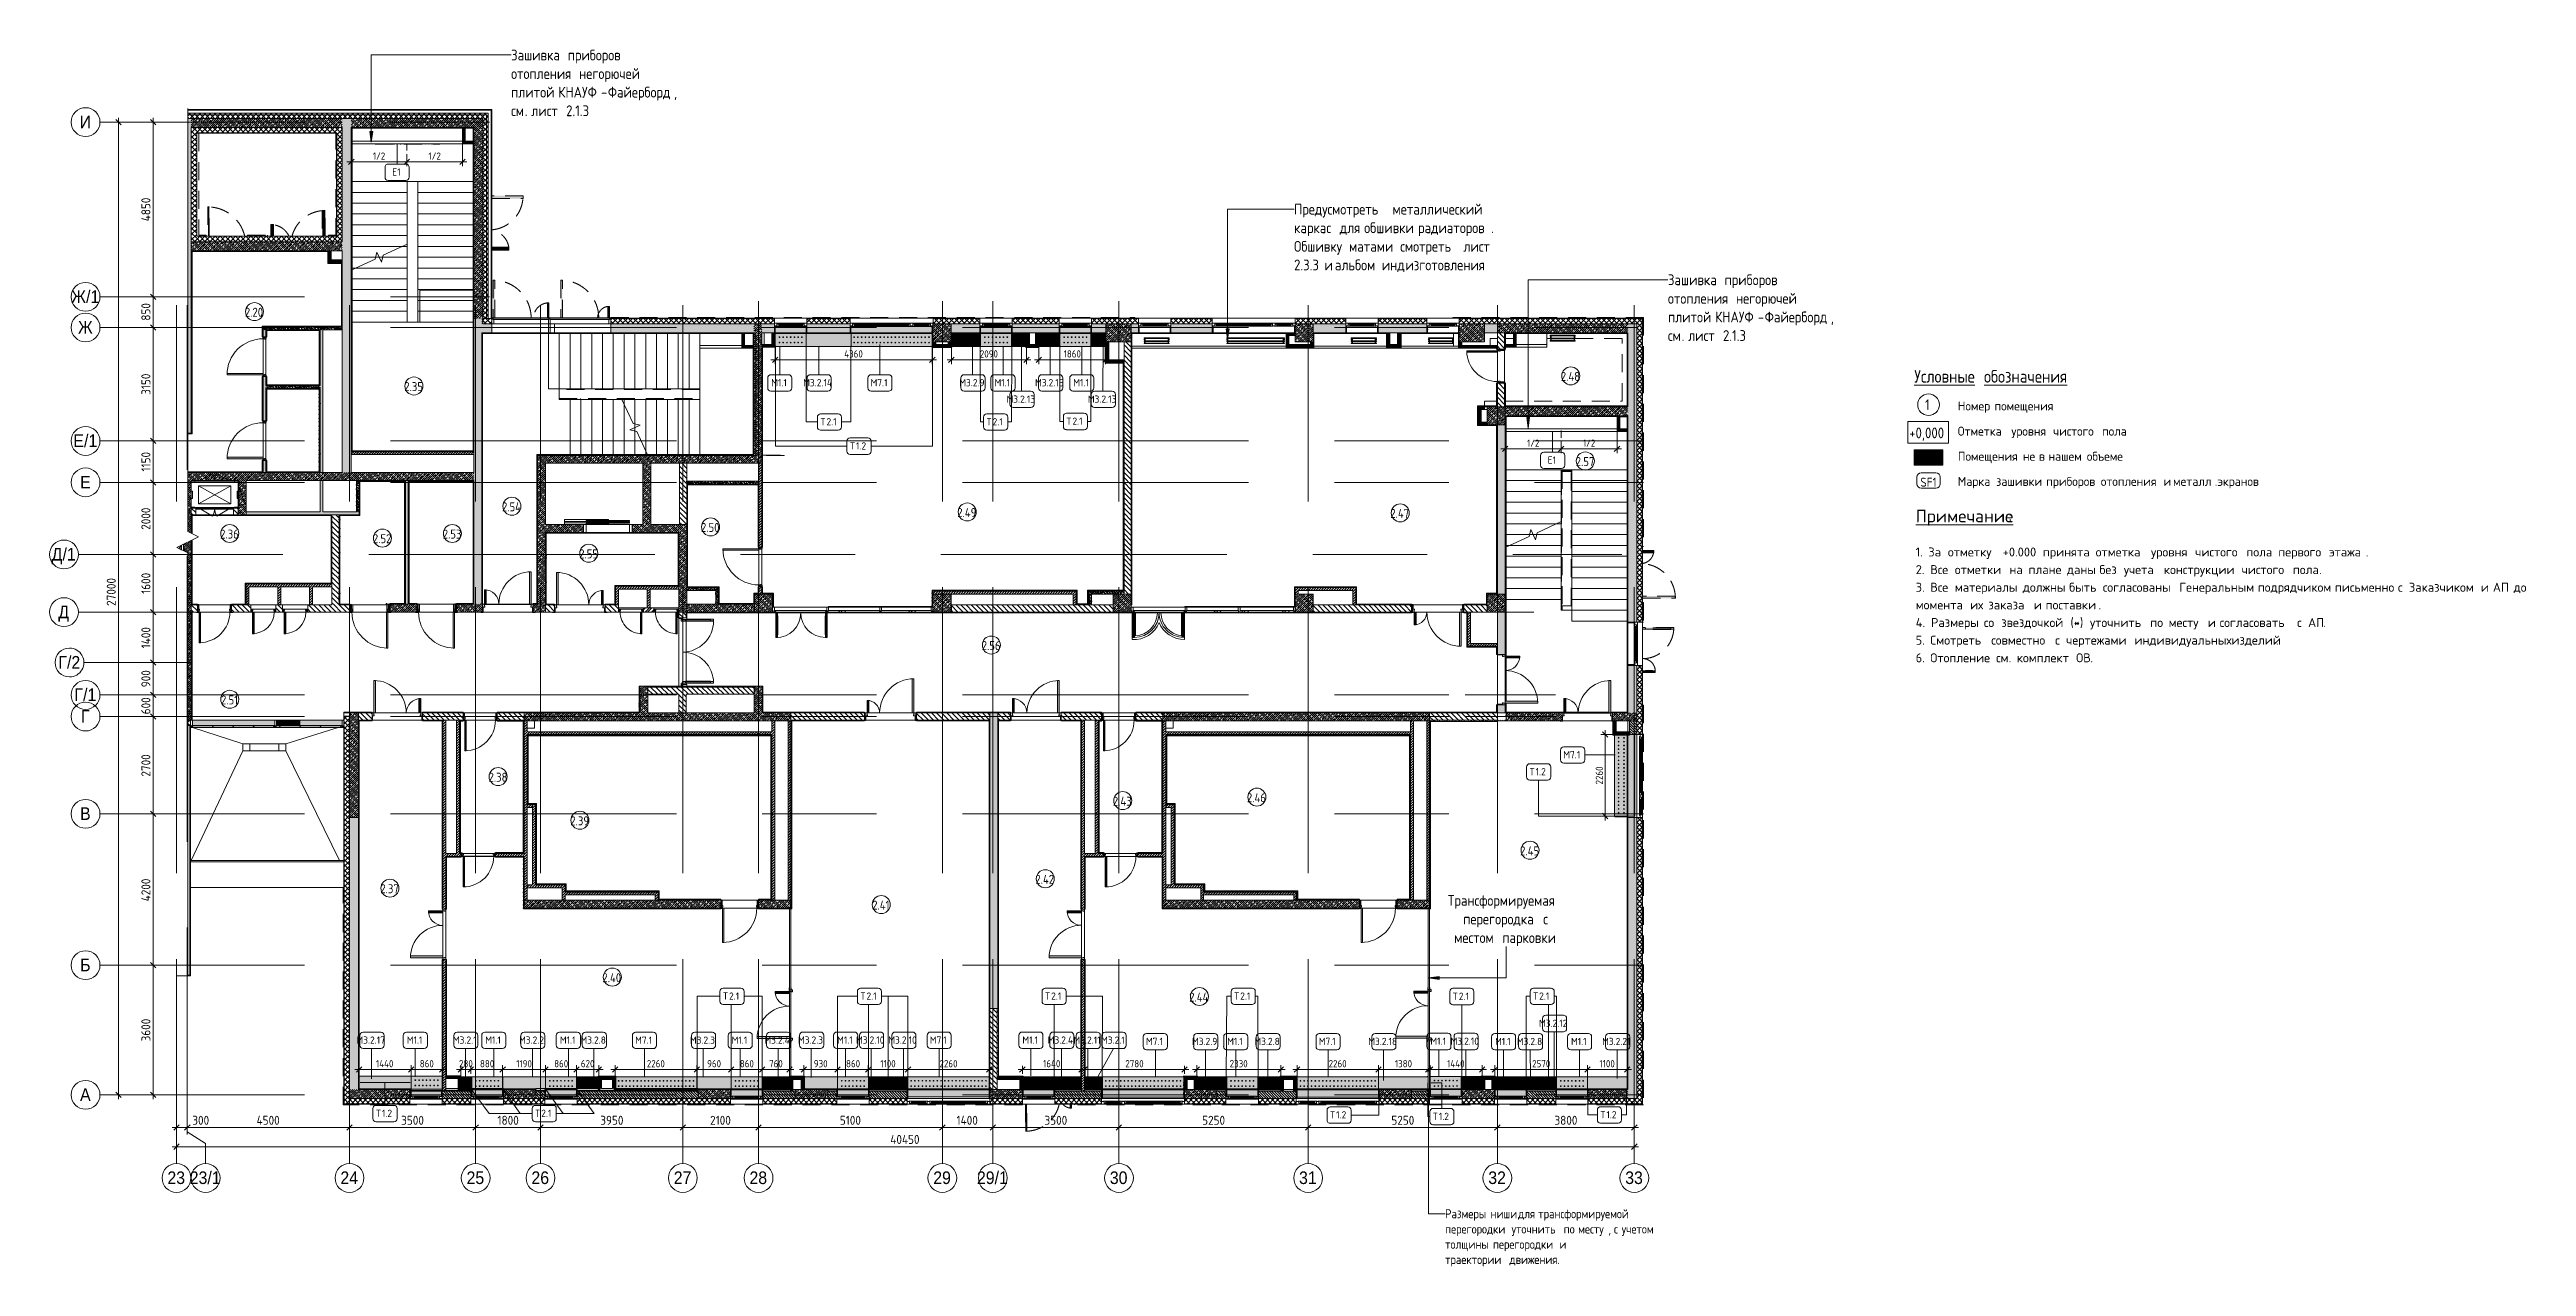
# Model space of a CAD drawing. Header units: millimetres. Extents: x -6228 to 200708, y -8553 to 29014.
# Drawn here: x 131981 to 200708, y -4764 to 29014 of the extents above; entities that cross this region are included whole.
import ezdxf

# ---------------------------------------------------------------- set-up
doc = ezdxf.new("R2010")
doc.units = ezdxf.units.MM
for name, pattern in [('200_ШТРИХ__ш1_п0_6_', [800, 500, -300]), ('ADSK_Штрих_ш2 п1', [300, 200, -100]), ('Осевая', [15875, 3175, -2381.25, 7937.5, -2381.25])]:
    doc.linetypes.add(name, pattern=pattern)
for name, color, linetype, lineweight in [('A-ANNO-DIMS', 7, 'Continuous', 9), ('A-ANNO-DIMS-100', 7, 'Continuous', 9), ('A-AREA-IDEN', 7, 'Continuous', 9), ('A-DETL-2', 7, 'ADSK_Штрих_ш2 п1', 9), ('A-DETL-3', 7, 'Continuous', 9), ('A-DETL-GENF', 7, 'Continuous', 9), ('A-DETL-MBND-1', 7, '200_ШТРИХ__ш1_п0_6_', 9), ('A-GENM-3', 7, 'Continuous', 9), ('A-GLAZ-2', 7, 'Continuous', 9), ('A-GLAZ-CURT-2', 7, 'Continuous', 9), ('A-GLAZ-CWMG-3', 7, 'Continuous', 9), ('A-ROOF-2', 7, 'Continuous', 9), ('A-WALL-3', 7, 'Continuous', 9), ('A-WALL-4', 7, 'Continuous', 13), ('G-ANNO-TEXT', 7, 'Continuous', 9), ('I-WALL-6', 7, 'Continuous', 9), ('M-EQPM-2', 7, 'Continuous', 9), ('S-COLS-2', 7, 'Continuous', 9), ('S-STRS-2', 7, 'Continuous', 9), ('S-STRS-MBND-2', 7, 'Continuous', 9), ('Знаки', 7, 'Continuous', 9), ('Марки для знаков', 7, 'Continuous', 9), ('Оси', 7, 'Continuous', 9), ('Оси-1', 7, 'Continuous', 20), ('Оси-2', 7, 'Осевая', 9)]:
    doc.layers.add(name, color=color, linetype=linetype, lineweight=lineweight)
for name, color, linetype, lineweight, true_color in [('A-DETL-GENF-5', 7, 'Continuous', 9, 0xe2e2e2), ('A-DETL-GENF-6', 7, 'Continuous', 9, 0xaaaaaa), ('A-DETL-GENF-7', 7, 'Continuous', 9, 0xf5f5f5), ('A-DOOR-5', 7, 'Continuous', 9, 0xaaaaaa), ('A-DOOR-6', 7, 'Continuous', 9, 0xe2e2e2), ('A-DOOR-FRAM-4', 7, 'Continuous', 9, 0xe2e2e2), ('A-DOOR-FRAM-5', 7, 'Continuous', 9, 0xaaaaaa), ('A-FLOR-3', 7, 'Continuous', 9, 0xaaaaaa), ('A-GLAZ-CWMG-4', 7, 'Continuous', 9, 0x383e42), ('G-ANNO-TEXT-1', 7, 'Continuous', 9, 0x3c3c3c), ('G-ANNO-TEXT-2', 7, 'Continuous', 9, 0x008000), ('I-WALL-1', 7, 'Continuous', 5, 0xe7e7e7), ('I-WALL-4', 7, 'Continuous', 9, 0x99bbae), ('I-WALL-5', 7, 'Continuous', 9, 0xe7e7e7), ('I-WALL-7', 7, 'Continuous', 9, 0x787878), ('I-WALL-8', 9, 'Continuous', 9, 0x808080), ('Знаки-1', 7, 'Continuous', 9, 0xd7cfbf)]:
    doc.layers.add(name, color=color, linetype=linetype, lineweight=lineweight, true_color=true_color)
doc.styles.add('Arial_1', font='arial.ttf', dxfattribs={"width": 0.9, "height": 350})
doc.styles.add('GOST Common', font='GOST_Common.ttf', dxfattribs={"width": 0.9, "height": 250})
doc.styles.add('GOST Common_1', font='GOST_Common.ttf', dxfattribs={"height": 200})
doc.styles.add('GOST Common_2', font='GOST_Common.ttf', dxfattribs={"width": 0.9, "height": 300})
doc.styles.add('GOST Common_3', font='GOST_Common.ttf', dxfattribs={"height": 250})
doc.styles.add('GOST Common_4', font='GOST_Common.ttf', dxfattribs={"width": 0.9, "height": 350})
doc.styles.add('ISOCPEUR_1', font='isocpeur.ttf', dxfattribs={"width": 0.9, "height": 250})
doc.styles.add('ISOCPEUR_2', font='isocpeur.ttf', dxfattribs={"width": 0.9, "height": 200})
doc.styles.add('ISOCPEUR_3', font='isocpeur.ttf', dxfattribs={"height": 250})
doc.styles.add('ISOCPEUR_4', font='isocpeur.ttf', dxfattribs={"height": 350})
doc.dimstyles.new('ISO-2_0_0_9К_Средний_округл2_1', dxfattribs={"dimscale": 304.8, "dimtxt": 199.196235, "dimasz": 0.492126, "dimexe": 0.393701, "dimexo": 0, "dimgap": 0, "dimtad": 1, "dimdec": 0, "dimrnd": 10, "dimzin": 0, "dimdsep": 46, "dimtxsty": 'ISOCPEUR_2', "dimblk1": 'OBLIQUE', "dimblk2": 'OBLIQUE', "dimsah": 1, "dimcen": 0.09, "dimdle": 0.393701, "dimazin": 0, "dimtfac": 1, "dimtdec": 4, "dimtix": 1, "dimtmove": 0, "dimatfit": 3, "dimfxl": 1, "dimtvp": 1, "dimtolj": 1, "dimtzin": 0, "dimarcsym": 2})
doc.dimstyles.new('ISO-2_5_0_9К_БОЛЬШОЙ', dxfattribs={"dimscale": 304.8, "dimtxt": 248.995294, "dimasz": 0.492126, "dimexe": 0.393701, "dimexo": 0.984252, "dimgap": 0, "dimtad": 1, "dimdec": 0, "dimrnd": 10, "dimzin": 0, "dimdsep": 46, "dimtxsty": 'ISOCPEUR_1', "dimblk1": 'OBLIQUE', "dimblk2": 'OBLIQUE', "dimsah": 1, "dimcen": 0.09, "dimdle": 0.393701, "dimazin": 0, "dimtfac": 1, "dimtdec": 4, "dimtix": 1, "dimtmove": 0, "dimatfit": 3, "dimfxl": 1, "dimtvp": 1, "dimtolj": 1, "dimtzin": 0, "dimarcsym": 2})
doc.dimstyles.new('ISO-2_5_0_9К_БОЛЬШОЙ_1', dxfattribs={"dimscale": 304.8, "dimtxt": 248.995294, "dimasz": 0.492126, "dimexe": 0.393701, "dimexo": 0.984252, "dimgap": 0, "dimtad": 1, "dimdec": 0, "dimrnd": 10, "dimzin": 0, "dimdsep": 46, "dimtxsty": 'ISOCPEUR_1', "dimblk1": 'OBLIQUE', "dimblk2": 'OBLIQUE', "dimsah": 1, "dimcen": 0.09, "dimdle": 0.393701, "dimazin": 0, "dimtfac": 1, "dimtdec": 4, "dimtix": 1, "dimtmove": 2, "dimatfit": 3, "dimfxl": 1, "dimtvp": 1, "dimtolj": 1, "dimtzin": 0, "dimarcsym": 2})
doc.dimstyles.new('ISO-2_5_0_9К_БОЛЬШОЙ_2', dxfattribs={"dimscale": 304.8, "dimtxt": 248.995294, "dimasz": 0.492126, "dimexe": 0.393701, "dimexo": 0.984252, "dimgap": 0, "dimtad": 1, "dimdec": 0, "dimrnd": 10, "dimzin": 0, "dimdsep": 46, "dimtxsty": 'ISOCPEUR_1', "dimblk1": 'OBLIQUE', "dimblk2": 'OBLIQUE', "dimsah": 1, "dimcen": 0.09, "dimdle": 0.393701, "dimazin": 0, "dimtfac": 1, "dimtdec": 4, "dimtix": 1, "dimtmove": 1, "dimatfit": 3, "dimfxl": 1, "dimtvp": 1, "dimtolj": 1, "dimtzin": 0, "dimarcsym": 2})
pattern_1 = [(45, (50944.32, 0), (-70.71068, 70.71068), []), (135, (50944.32, 0), (-70.71068, -70.71068), [])]
pattern_2 = [(45, (50944.32, 0), (-57.024626, 57.024626), []), (45, (51001.345, 0), (-57.024626, 57.024626), [100.806, -20.161, 3.353, -16.808])]
pattern_3 = [(135, (50944.32, 0), (-35.35534, -35.35534), [])]
pattern_4 = [(135, (50944.32, 0), (-70.71068, -70.71068), [])]
pattern_5 = [(45, (50944.32, 0), (-35.35534, 35.35534), [])]
pattern_6 = [(135, (1826.41, 164.685), (-14.14214, -14.14214), []), (225, (1826.41, 164.685), (14.14214, -14.14214), [])]
pattern_7 = [(45, (-296.384, 164.685), (-14.1421, 14.1421), []), (135, (-296.384, 164.685), (-14.1421, -14.1421), [])]
pattern_8 = [(135, (1751.41, 104.685), (-14.14214, -14.14214), []), (225, (1751.41, 104.685), (14.14214, -14.14214), [])]
pattern_9 = [(45, (-371.384, 104.685), (-14.1421, 14.1421), []), (135, (-371.384, 104.685), (-14.1421, -14.1421), [])]
pattern_10 = [(135, (50944.32, 0), (-75.43415, -75.43415), [106.68, -17.78, 3.556, -17.78]), (135, (50944.32, 75.39), (-75.43415, -75.43415), []), (50, (50944.32, 0), (127.52922, -11.15758), [13.335, -146.685]), (355, (50944.32, 0), (-24.66966, 133.74002), [10.668, -117.348]), (100.451, (50954.95, -0.93), (102.85973, 122.58178), [11.333, -124.663]), (46.184, (50944.32, 35.56), (189.75516, -29.43036), [20.002, -220.027]), (96.636, (50960.13, 33.1), (166.1822, 173.1996), [17, -186.995]), (351.184, (50944.32, 35.56), (166.18393, 173.19757), [16.002, -176.022]), (21, (50962.1, 26.67), (106.130265, -71.58603), [13.335, -146.685]), (326, (50962.1, 26.67), (43.26188, 128.93175), [10.668, -117.348]), (71.451, (50970.94, 20.7), (149.39198, 57.34505), [11.333, -124.663]), (37.5, (50944.32, 0), (2.162228, 59.188357), [3.353, -112.573, 3.353, -115.773, -117.792]), (37.5, (50944.32, 0), (2.162228, 59.188357), [-235.052, 3.353, -114.44]), (7.5, (50944.32, 0), (46.773857, 70.126152), [3.353, -64.567, 3.353, -109.906, -44.894]), (7.5, (50944.32, 0), (46.773857, 70.126152), [-181.178, 3.353, -41.542]), (327.5, (50904.67, 0), (94.913671, -4.010093), [3.353, -41.097, 3.353, -135.331, -184.023]), (327.5, (50904.67, 0), (94.913671, -4.010093), [-183.134, 3.353, -180.67]), (317.5, (50886.89, 0), (103.69057, 17.79882), [3.353, -54.432, 3.353, -88.748, -130.683]), (317.5, (50886.89, 0), (103.69057, 17.79882), [-149.885, 3.353, -127.33])]
pattern_11 = [(0, (50944.32, 0), (121.92, 30.48), [10.058, -81.382, 10.058, -81.382, -487.68]), (0, (50944.32, 0), (121.92, 30.48), [-182.88, 10.058, -172.822, 10.058, -81.382, -213.36]), (0, (50944.32, 0), (121.92, 30.48), [-457.2, 10.058, -50.902, 10.058, -142.342]), (120, (50990.04, 15.24), (-87.356454, 90.345817), [10.058, -81.382, 10.058, -81.382, -487.68]), (120, (50990.04, 15.24), (-87.356454, 90.345817), [-182.88, 10.058, -172.822, 10.058, -81.382, -213.36]), (120, (50990.04, 15.24), (-87.356454, 90.345817), [-457.2, 10.058, -50.902, 10.058, -142.342]), (240, (51005.28, 76.2), (-34.563546, -120.825817), [10.058, -81.382, 10.058, -81.382, -487.68]), (240, (51005.28, 76.2), (-34.563546, -120.825817), [-182.88, 10.058, -172.822, 10.058, -81.382, -213.36]), (240, (51005.28, 76.2), (-34.563546, -120.825817), [-457.2, 10.058, -50.902, 10.058, -142.342])]
pattern_12 = [(45, (50944.32, 0), (-106.06602, 106.06602), []), (135, (50944.32, 0), (-106.06602, -106.06602), [])]

msp = doc.modelspace()

# ---------------------------------------------------------------- texts
at = {"layer": 'A-AREA-IDEN', "char_height": 250, "attachment_point": 1, "style": 'GOST Common'}
for s, insert, width in [('2.20', (137402.3, 21847.4), 663.797), ('2.48', (173915.2, 20065.6), 685.443), ('2.35', (141825.4, 19783.7), 663.797), ('2.57', (174329.1, 17702), 663.797), ('2.54', (144535.6, 16446.3), 685.443), ('2.50', (150056.8, 15873.7), 663.797), ('2.49', (157168.5, 16287.1), 685.443), ('2.47', (169184.8, 16262.5), 685.443), ('2.36', (136714.7, 15689.7), 663.797), ('2.52', (140952.8, 15562.5), 663.797), ('2.53', (142892.5, 15689.7), 663.797), ('2.55', (146678, 15141.1), 663.797), ('2.56', (157847.6, 12594.3), 663.797), ('2.51', (136738.5, 11087.2), 606.076), ('2.38', (144163.1, 8941.9), 663.797), ('2.43', (161485.2, 8276), 685.443), ('2.46', (165205.5, 8372), 685.443), ('2.39', (146431.9, 7730.7), 663.797), ('2.45', (172785.4, 6896.6), 685.443), ('2.37', (141160.4, 5845.3), 663.797), ('2.42', (159335.9, 6107.6), 685.443), ('2.41', (154807.8, 5390.8), 627.721), ('2.40', (147322.3, 3376.6), 685.443), ('2.44', (163603.5, 2838.4), 707.088)]:
    msp.add_mtext(s, dxfattribs=dict(at, insert=insert, width=width))
at = {"layer": 'G-ANNO-TEXT', "attachment_point": 1}
for s, insert, char_height, width, style in [('Зашивка', (144787.9, 29012.5), 300, 1789.367, 'GOST Common_2'), ('\\fGOST Common|b0|i0|c204|p34|;\\W.9; ', (146264.2, 29012.5), 300, 115.443, 'GOST Common_2'), ('приборов', (146359.5, 29012.5), 300, 1847.088, 'GOST Common_2'), ('\\fGOST Common|b0|i0|c204|p34|;\\W.9; ', (147883.5, 29012.5), 300, 115.443, 'GOST Common_2'), ('отопления', (144787.9, 28496.5), 300, 2171.771, 'GOST Common_2'), ('\\fGOST Common|b0|i0|c204|p34|;\\W.9; ', (146579.8, 28496.5), 300, 115.443, 'GOST Common_2'), ('негорючей', (146675, 28496.5), 300, 2135.695, 'GOST Common_2'), ('\\fGOST Common|b0|i0|c204|p34|;\\W.9; ', (148437.1, 28496.5), 300, 115.443, 'GOST Common_2'), ('плитой', (144787.9, 27980.6), 300, 1471.898, 'GOST Common_2'), ('\\fGOST Common|b0|i0|c204|p34|;\\W.9; ', (146002.3, 27980.6), 300, 115.443, 'GOST Common_2'), ('КНАУФ', (146097.6, 27980.6), 300, 1435.822, 'GOST Common_2'), ('\\fGOST Common|b0|i0|c204|p34|;\\W.9;-', (147282.2, 27980.6), 300, 230.886, 'GOST Common_2'), ('Файерборд', (147472.7, 27980.6), 300, 2222.278, 'GOST Common_2'), (', ', (149306.3, 27980.6), 300, 230.886, 'GOST Common_2'), ('см', (144787.9, 27464.6), 300, 461.772, 'GOST Common_2'), ('. ', (145168.9, 27464.6), 300, 216.456, 'GOST Common_2'), ('лист', (145347.5, 27464.6), 300, 974.05, 'GOST Common_2'), (' 2.1.3', (146151.1, 27464.6), 300, 959.62, 'GOST Common_2'), ('каркас', (166512.8, 24216.8), 300, 1421.392, 'GOST Common_2'), ('Предусмотреть', (166512.8, 24732.8), 300, 3196.328, 'GOST Common_2'), ('\\fGOST Common|b0|i0|c204|p34|;\\W.9; ', (167685.5, 24216.8), 300, 115.443, 'GOST Common_2'), ('для', (167780.8, 24216.8), 300, 707.088, 'GOST Common_2'), ('\\fGOST Common|b0|i0|c204|p34|;\\W.9; ', (168364.2, 24216.8), 300, 115.443, 'GOST Common_2'), ('обшивки', (168459.4, 24216.8), 300, 1695.569, 'GOST Common_2'), ('\\fGOST Common|b0|i0|c204|p34|;\\W.9; ', (169150, 24732.8), 300, 115.443, 'GOST Common_2'), ('металлический', (169245.2, 24732.8), 300, 3131.391, 'GOST Common_2'), ('\\fGOST Common|b0|i0|c204|p34|;\\W.9; ', (169858.4, 24216.8), 300, 115.443, 'GOST Common_2'), ('радиаторов', (169953.7, 24216.8), 300, 2460.379, 'GOST Common_2'), ('\\fGOST Common|b0|i0|c204|p34|;\\W.9; ', (171828.9, 24732.8), 300, 115.443, 'GOST Common_2'), ('Обшивку', (166512.8, 23700.9), 300, 1731.645, 'GOST Common_2'), ('\\fGOST Common|b0|i0|c204|p34|;\\W.9; ', (167941.5, 23700.9), 300, 115.443, 'GOST Common_2'), ('матами', (168036.8, 23700.9), 300, 1608.987, 'GOST Common_2'), ('\\fGOST Common|b0|i0|c204|p34|;\\W.9; ', (169364.3, 23700.9), 300, 115.443, 'GOST Common_2'), ('смотреть', (169459.5, 23700.9), 300, 2005.822, 'GOST Common_2'), ('\\fGOST Common|b0|i0|c204|p34|;\\W.9; ', (171114.5, 23700.9), 300, 115.443, 'GOST Common_2'), ('лист', (171209.8, 23700.9), 300, 974.05, 'GOST Common_2'), ('. ', (171983.7, 24216.8), 300, 216.456, 'GOST Common_2'), ('\\fGOST Common|b0|i0|c204|p34|;\\W.9; ', (172013.4, 23700.9), 300, 115.443, 'GOST Common_2'), ('2.3.3 ', (166512.8, 23185), 300, 1024.557, 'GOST Common_2'), ('\\fGOST Common|b0|i0|c204|p34|;\\W.9;и', (167358.1, 23185), 300, 230.886, 'GOST Common_2'), ('\\fGOST Common|b0|i0|c204|p34|;\\W.9; ', (167548.6, 23185), 300, 115.443, 'GOST Common_2'), ('альбом', (167643.8, 23185), 300, 1464.683, 'GOST Common_2'), ('\\fGOST Common|b0|i0|c204|p34|;\\W.9; ', (168852.3, 23185), 300, 115.443, 'GOST Common_2'), ('инд', (168947.6, 23185), 300, 692.658, 'GOST Common_2'), ('\\fGOST Common|b0|i0|c204|p34|;\\W.9;.', (169519.1, 23185), 300, 101.013, 'GOST Common_2'), ('изготовления', (169602.4, 23185), 300, 2849.999, 'GOST Common_2'), ('Зашивка', (176887.1, 22773), 300, 1789.367, 'GOST Common_2'), ('\\fGOST Common|b0|i0|c204|p34|;\\W.9; ', (178363.4, 22773), 300, 115.443, 'GOST Common_2'), ('приборов', (178458.7, 22773), 300, 1847.088, 'GOST Common_2'), ('\\fGOST Common|b0|i0|c204|p34|;\\W.9; ', (179982.7, 22773), 300, 115.443, 'GOST Common_2'), ('отопления', (176887.1, 22257.1), 300, 2171.771, 'GOST Common_2'), ('\\fGOST Common|b0|i0|c204|p34|;\\W.9; ', (178679, 22257.1), 300, 115.443, 'GOST Common_2'), ('негорючей', (178774.2, 22257.1), 300, 2135.695, 'GOST Common_2'), ('\\fGOST Common|b0|i0|c204|p34|;\\W.9; ', (180536.3, 22257.1), 300, 115.443, 'GOST Common_2'), ('плитой', (176887.1, 21741.1), 300, 1471.898, 'GOST Common_2'), ('\\fGOST Common|b0|i0|c204|p34|;\\W.9; ', (178101.5, 21741.1), 300, 115.443, 'GOST Common_2'), ('КНАУФ', (178196.8, 21741.1), 300, 1435.822, 'GOST Common_2'), ('\\fGOST Common|b0|i0|c204|p34|;\\W.9;-', (179381.4, 21741.1), 300, 230.886, 'GOST Common_2'), ('Файерборд', (179571.9, 21741.1), 300, 2222.278, 'GOST Common_2'), (', ', (181405.5, 21741.1), 300, 230.886, 'GOST Common_2'), ('см', (176887.1, 21225.2), 300, 461.772, 'GOST Common_2'), ('. ', (177268.1, 21225.2), 300, 216.456, 'GOST Common_2'), ('лист', (177446.7, 21225.2), 300, 974.05, 'GOST Common_2'), (' 2.1.3', (178250.3, 21225.2), 300, 959.62, 'GOST Common_2'), ('\\LУсловные', (183723.1, 20117.7), 350, 2215.063, 'GOST Common_4'), ('\\L\\fGOST Common|b0|i0|c204|p34|;\\W.9;\\L ', (185550.7, 20117.7), 350, 129.873, 'GOST Common_4'), ('\\Lобозначения', (185657.9, 20117.7), 350, 3015.948, 'GOST Common_4'), ('\\fGOST Common|b0|i0|c204|p34|;\\W.9;1', (184023.1, 19303.4), 300, 173.165, 'GOST Common_2'), ('\\LПримечание', (183761.8, 16240.6), 350, 3110.548, 'ISOCPEUR_4'), ('\\L\\fISOCPEUR|b0|i0|c204|p34|;\\L:', (186328.3, 16240.6), 350, 128.27, 'ISOCPEUR_4'), ('1. ', (183761.8, 15192.7), 250, 424.894, 'ISOCPEUR_3'), ('За', (184112.4, 15192.7), 250, 472.996, 'ISOCPEUR_3'), ('\\fISOCPEUR|b0|i0|c204|p34|; ', (184502.6, 15192.7), 250, 184.388, 'ISOCPEUR_3'), (' +0.000 ', (186017.4, 15192.7), 250, 1539.24, 'ISOCPEUR_3'), ('\\fISOCPEUR|b0|i0|c204|p34|; ', (188603.7, 15192.7), 250, 184.388, 'ISOCPEUR_3'), ('\\fISOCPEUR|b0|i0|c204|p34|; ', (190138.3, 15192.7), 250, 184.388, 'ISOCPEUR_3'), ('\\fISOCPEUR|b0|i0|c204|p34|; ', (191362, 15192.7), 250, 184.388, 'ISOCPEUR_3'), ('\\fISOCPEUR|b0|i0|c204|p34|; ', (192784.1, 15192.7), 250, 184.388, 'ISOCPEUR_3'), ('\\fISOCPEUR|b0|i0|c204|p34|; ', (193670.4, 15192.7), 250, 184.388, 'ISOCPEUR_3'), ('\\fISOCPEUR|b0|i0|c204|p34|; ', (195072.7, 15192.7), 250, 184.388, 'ISOCPEUR_3'), ('2. ', (183761.8, 14703.2), 250, 489.029, 'ISOCPEUR_3'), ('Все', (184165.3, 14703.2), 250, 641.35, 'ISOCPEUR_3'), ('отметку', (184654.8, 15192.7), 250, 1651.476, 'ISOCPEUR_3'), ('\\fISOCPEUR|b0|i0|c204|p34|; ', (184694.5, 14703.2), 250, 184.388, 'ISOCPEUR_3'), ('отметки', (184846.6, 14703.2), 250, 1651.476, 'ISOCPEUR_3'), ('\\fISOCPEUR|b0|i0|c204|p34|; ', (186209.2, 14703.2), 250, 184.388, 'ISOCPEUR_3'), ('на', (186361.3, 14703.2), 250, 456.962, 'ISOCPEUR_3'), ('\\fISOCPEUR|b0|i0|c204|p34|; ', (186738.4, 14703.2), 250, 184.388, 'ISOCPEUR_3'), ('плане', (186890.5, 14703.2), 250, 1106.329, 'ISOCPEUR_3'), ('принята', (187287.4, 15192.7), 250, 1595.358, 'ISOCPEUR_3'), ('\\fISOCPEUR|b0|i0|c204|p34|; ', (187803.3, 14703.2), 250, 184.388, 'ISOCPEUR_3'), ('даны', (187955.4, 14703.2), 250, 913.924, 'ISOCPEUR_3'), ('\\fISOCPEUR|b0|i0|c204|p34|; ', (188709.5, 14703.2), 250, 184.388, 'ISOCPEUR_3'), ('отметка', (188755.8, 15192.7), 250, 1675.527, 'ISOCPEUR_3'), ('без', (188861.6, 14703.2), 250, 633.333, 'ISOCPEUR_3'), ('\\fISOCPEUR|b0|i0|c204|p34|; ', (189384.2, 14703.2), 250, 184.388, 'ISOCPEUR_3'), ('учета', (189536.3, 14703.2), 250, 1162.447, 'ISOCPEUR_3'), ('уровня', (190290.4, 15192.7), 250, 1298.734, 'ISOCPEUR_3'), ('\\fISOCPEUR|b0|i0|c204|p34|; ', (190495.4, 14703.2), 250, 184.388, 'ISOCPEUR_3'), ('конструкции', (190647.6, 14703.2), 250, 2429.113, 'ISOCPEUR_3'), ('чистого', (191514.1, 15192.7), 250, 1539.24, 'ISOCPEUR_3'), ('\\fISOCPEUR|b0|i0|c204|p34|; ', (192651.8, 14703.2), 250, 184.388, 'ISOCPEUR_3'), ('чистого', (192803.9, 14703.2), 250, 1539.24, 'ISOCPEUR_3'), ('пола', (192936.2, 15192.7), 250, 889.873, 'ISOCPEUR_3'), ('первого', (193822.6, 15192.7), 250, 1515.189, 'ISOCPEUR_3'), ('\\fISOCPEUR|b0|i0|c204|p34|; ', (194073.9, 14703.2), 250, 184.388, 'ISOCPEUR_3'), ('пола', (194226.1, 14703.2), 250, 889.873, 'ISOCPEUR_3'), ('\\fISOCPEUR|b0|i0|c204|p34|;.', (194960.3, 14703.2), 250, 88.186, 'ISOCPEUR_3'), ('этажа', (195224.9, 15192.7), 250, 1242.616, 'ISOCPEUR_3'), ('\\fISOCPEUR|b0|i0|c204|p34|;.', (196250.1, 15192.7), 250, 88.186, 'ISOCPEUR_3'), ('3. ', (183761.8, 14213.7), 250, 489.029, 'ISOCPEUR_3'), ('Все', (184165.3, 14213.7), 250, 641.35, 'ISOCPEUR_3'), ('\\fISOCPEUR|b0|i0|c204|p34|; ', (184694.5, 14213.7), 250, 184.388, 'ISOCPEUR_3'), ('материалы', (184846.6, 14213.7), 250, 2100.421, 'ISOCPEUR_3'), ('\\fISOCPEUR|b0|i0|c204|p34|; ', (186579.6, 14213.7), 250, 184.388, 'ISOCPEUR_3'), ('должны', (186731.7, 14213.7), 250, 1378.902, 'ISOCPEUR_3'), ('\\fISOCPEUR|b0|i0|c204|p34|; ', (187869.5, 14213.7), 250, 184.388, 'ISOCPEUR_3'), ('быть', (188021.6, 14213.7), 250, 945.991, 'ISOCPEUR_3'), ('\\fISOCPEUR|b0|i0|c204|p34|; ', (188802.1, 14213.7), 250, 184.388, 'ISOCPEUR_3'), ('согласованы', (188954.2, 14213.7), 250, 2389.029, 'ISOCPEUR_3'), ('\\fISOCPEUR|b0|i0|c204|p34|; ', (190925.4, 14213.7), 250, 184.388, 'ISOCPEUR_3'), ('Генеральным', (191077.5, 14213.7), 250, 2453.164, 'ISOCPEUR_3'), ('\\fISOCPEUR|b0|i0|c204|p34|; ', (193101.6, 14213.7), 250, 184.388, 'ISOCPEUR_3'), ('подрядчиком', (193253.7, 14213.7), 250, 2405.062, 'ISOCPEUR_3'), ('\\fISOCPEUR|b0|i0|c204|p34|; ', (195238.1, 14213.7), 250, 184.388, 'ISOCPEUR_3'), ('письменно', (195390.2, 14213.7), 250, 1940.084, 'ISOCPEUR_3'), ('\\fISOCPEUR|b0|i0|c204|p34|; ', (196991, 14213.7), 250, 184.388, 'ISOCPEUR_3'), ('\\fISOCPEUR|b0|i0|c204|p34|;с', (197143.1, 14213.7), 250, 184.388, 'ISOCPEUR_3'), ('\\fISOCPEUR|b0|i0|c204|p34|; ', (197295.2, 14213.7), 250, 184.388, 'ISOCPEUR_3'), ('Заказчиком', (197447.4, 14213.7), 250, 2236.708, 'ISOCPEUR_3'), ('\\fISOCPEUR|b0|i0|c204|p34|; ', (199292.8, 14213.7), 250, 184.388, 'ISOCPEUR_3'), ('\\fISOCPEUR|b0|i0|c204|p34|;и', (199445, 14213.7), 250, 216.456, 'ISOCPEUR_3'), ('\\fISOCPEUR|b0|i0|c204|p34|; ', (199623.6, 14213.7), 250, 184.388, 'ISOCPEUR_3'), ('АП', (199775.7, 14213.7), 250, 513.08, 'ISOCPEUR_3'), ('\\fISOCPEUR|b0|i0|c204|p34|; ', (200199, 14213.7), 250, 184.388, 'ISOCPEUR_3'), ('до', (200351.2, 14213.7), 250, 432.911, 'ISOCPEUR_3'), ('\\fISOCPEUR|b0|i0|c204|p34|; ', (200708.4, 14213.7), 250, 184.388, 'ISOCPEUR_3'), ('4. ', (183761.8, 13234.8), 250, 513.08, 'ISOCPEUR_3'), ('момента', (183761.8, 13724.3), 250, 1643.459, 'ISOCPEUR_3'), ('Размеры', (184185.1, 13234.8), 250, 1595.358, 'ISOCPEUR_3'), ('\\fISOCPEUR|b0|i0|c204|p34|; ', (185117.8, 13724.3), 250, 184.388, 'ISOCPEUR_3'), ('их', (185269.9, 13724.3), 250, 432.911, 'ISOCPEUR_3'), ('\\fISOCPEUR|b0|i0|c204|p34|; ', (185501.4, 13234.8), 250, 184.388, 'ISOCPEUR_3'), ('\\fISOCPEUR|b0|i0|c204|p34|; ', (185627.1, 13724.3), 250, 184.388, 'ISOCPEUR_3'), ('со', (185653.6, 13234.8), 250, 400.844, 'ISOCPEUR_3'), ('заказа', (185779.2, 13724.3), 250, 1338.818, 'ISOCPEUR_3'), ('\\fISOCPEUR|b0|i0|c204|p34|; ', (185984.3, 13234.8), 250, 184.388, 'ISOCPEUR_3'), ('звездочкой', (186136.4, 13234.8), 250, 2132.489, 'ISOCPEUR_3'), ('\\fISOCPEUR|b0|i0|c204|p34|; ', (186883.9, 13724.3), 250, 184.388, 'ISOCPEUR_3'), ('\\fISOCPEUR|b0|i0|c204|p34|;и', (187036, 13724.3), 250, 216.456, 'ISOCPEUR_3'), ('\\fISOCPEUR|b0|i0|c204|p34|; ', (187214.6, 13724.3), 250, 184.388, 'ISOCPEUR_3'), ('поставки', (187366.7, 13724.3), 250, 1779.746, 'ISOCPEUR_3'), (' (*) ', (187895.9, 13234.8), 250, 849.789, 'ISOCPEUR_3'), ('уточнить', (188597.1, 13234.8), 250, 1843.881, 'ISOCPEUR_3'), ('\\fISOCPEUR|b0|i0|c204|p34|;.', (188835.2, 13724.3), 250, 88.186, 'ISOCPEUR_3'), ('\\fISOCPEUR|b0|i0|c204|p34|; ', (190118.4, 13234.8), 250, 184.388, 'ISOCPEUR_3'), ('по', (190270.5, 13234.8), 250, 432.911, 'ISOCPEUR_3'), ('\\fISOCPEUR|b0|i0|c204|p34|; ', (190627.7, 13234.8), 250, 184.388, 'ISOCPEUR_3'), ('месту', (190779.9, 13234.8), 250, 1130.379, 'ISOCPEUR_3'), ('\\fISOCPEUR|b0|i0|c204|p34|; ', (191712.5, 13234.8), 250, 184.388, 'ISOCPEUR_3'), ('\\fISOCPEUR|b0|i0|c204|p34|;и', (191864.7, 13234.8), 250, 216.456, 'ISOCPEUR_3'), ('\\fISOCPEUR|b0|i0|c204|p34|; ', (192043.3, 13234.8), 250, 184.388, 'ISOCPEUR_3'), ('согласовать', (192195.4, 13234.8), 250, 2421.096, 'ISOCPEUR_3'), ('\\fISOCPEUR|b0|i0|c204|p34|; ', (194193, 13234.8), 250, 184.388, 'ISOCPEUR_3'), ('\\fISOCPEUR|b0|i0|c204|p34|;с', (194345.1, 13234.8), 250, 184.388, 'ISOCPEUR_3'), ('\\fISOCPEUR|b0|i0|c204|p34|; ', (194497.3, 13234.8), 250, 184.388, 'ISOCPEUR_3'), ('АП', (194649.4, 13234.8), 250, 513.08, 'ISOCPEUR_3'), ('5. ', (183761.8, 12745.3), 250, 489.029, 'ISOCPEUR_3'), ('Смотреть', (184165.3, 12745.3), 250, 1867.932, 'ISOCPEUR_3'), ('\\fISOCPEUR|b0|i0|c204|p34|; ', (185706.5, 12745.3), 250, 184.388, 'ISOCPEUR_3'), ('совместно', (185858.6, 12745.3), 250, 1964.134, 'ISOCPEUR_3'), ('\\fISOCPEUR|b0|i0|c204|p34|; ', (187479.2, 12745.3), 250, 184.388, 'ISOCPEUR_3'), ('\\fISOCPEUR|b0|i0|c204|p34|;с', (187631.3, 12745.3), 250, 184.388, 'ISOCPEUR_3'), ('\\fISOCPEUR|b0|i0|c204|p34|; ', (187783.5, 12745.3), 250, 184.388, 'ISOCPEUR_3'), ('чертежами', (187935.6, 12745.3), 250, 2108.438, 'ISOCPEUR_3'), ('\\fISOCPEUR|b0|i0|c204|p34|; ', (189675.2, 12745.3), 250, 184.388, 'ISOCPEUR_3'), ('индивидуальных', (189827.4, 12745.3), 250, 3078.48, 'ISOCPEUR_3'), ('\\fISOCPEUR|b0|i0|c204|p34|; ', (192367.4, 12745.3), 250, 184.388, 'ISOCPEUR_3'), ('изделий', (192519.5, 12745.3), 250, 1499.156, 'ISOCPEUR_3'), ('\\fISOCPEUR|b0|i0|c204|p34|;.', (193756.4, 12745.3), 250, 88.186, 'ISOCPEUR_3'), ('\\fISOCPEUR|b0|i0|c204|p34|;.', (195072.7, 13234.8), 250, 88.186, 'ISOCPEUR_3'), ('6. ', (183761.8, 12255.8), 250, 489.029, 'ISOCPEUR_3'), ('Отопление', (184165.3, 12255.8), 250, 2028.269, 'ISOCPEUR_3'), ('\\fISOCPEUR|b0|i0|c204|p34|; ', (185838.8, 12255.8), 250, 184.388, 'ISOCPEUR_3'), ('см', (185990.9, 12255.8), 250, 424.894, 'ISOCPEUR_3'), ('. ', (186341.5, 12255.8), 250, 272.574, 'ISOCPEUR_3'), ('комплект', (186566.4, 12255.8), 250, 1811.814, 'ISOCPEUR_3'), ('\\fISOCPEUR|b0|i0|c204|p34|; ', (188061.3, 12255.8), 250, 184.388, 'ISOCPEUR_3'), ('ОВ', (188213.4, 12255.8), 250, 481.013, 'ISOCPEUR_3'), ('\\fISOCPEUR|b0|i0|c204|p34|;.', (188610.3, 12255.8), 250, 88.186, 'ISOCPEUR_3'), ('Трансформируемая', (170778.3, 5546.6), 300, 3925.062, 'GOST Common_2'), ('\\fGOST Common|b0|i0|c204|p34|;\\W.9; ', (174016.8, 5546.6), 300, 14.43, 'GOST Common_2'), ('перегородка', (171206.9, 5030.7), 300, 2575.822, 'GOST Common_2'), ('\\fGOST Common|b0|i0|c204|p34|;\\W.9; ', (173332.2, 5030.7), 300, 115.443, 'GOST Common_2'), ('\\fGOST Common|b0|i0|c204|p34|;\\W.9;с', (173427.5, 5030.7), 300, 194.81, 'GOST Common_2'), ('\\fGOST Common|b0|i0|c204|p34|;\\W.9; ', (173588.2, 5030.7), 300, 115.443, 'GOST Common_2'), ('местом', (170956.9, 4514.7), 300, 1500.759, 'GOST Common_2'), ('\\fGOST Common|b0|i0|c204|p34|;\\W.9; ', (172195.2, 4514.7), 300, 115.443, 'GOST Common_2'), ('парковки', (172290.4, 4514.7), 300, 1883.164, 'GOST Common_2'), ('Размеры', (170703.4, -3175.7), 250, 1435.822, 'GOST Common'), ('\\fGOST Common|b0|i0|c204|p34|;\\W.9; ', (171888.1, -3175.7), 250, 93.797, 'GOST Common'), ('ниши', (171965.5, -3175.7), 250, 829.747, 'GOST Common'), ('\\fGOST Common|b0|i0|c204|p34|;\\W.9; ', (172650.1, -3175.7), 250, 93.797, 'GOST Common'), ('для', (172727.5, -3175.7), 250, 584.43, 'GOST Common'), ('\\fGOST Common|b0|i0|c204|p34|;\\W.9; ', (173209.7, -3175.7), 250, 93.797, 'GOST Common'), ('трансформируемой', (173287.1, -3175.7), 250, 3254.05, 'GOST Common'), ('\\fGOST Common|b0|i0|c204|p34|;\\W.9; ', (175971.9, -3175.7), 250, 93.797, 'GOST Common'), ('толщины', (170703.4, -4022.3), 250, 1515.189, 'GOST Common'), ('перегородки', (170703.4, -3599), 250, 2142.911, 'GOST Common'), ('\\fGOST Common|b0|i0|c204|p34|;\\W.9; ', (171953.6, -4022.3), 250, 93.797, 'GOST Common'), ('перегородки', (172031, -4022.3), 250, 2142.911, 'GOST Common'), ('\\fGOST Common|b0|i0|c204|p34|;\\W.9; ', (172471.5, -3599), 250, 93.797, 'GOST Common'), ('уточнить', (172548.9, -3599), 250, 1659.493, 'GOST Common'), ('\\fGOST Common|b0|i0|c204|p34|;\\W.9; ', (173799.1, -4022.3), 250, 93.797, 'GOST Common'), ('\\fGOST Common|b0|i0|c204|p34|;\\W.9;и', (173876.4, -4022.3), 250, 194.81, 'GOST Common'), ('\\fGOST Common|b0|i0|c204|p34|;\\W.9; ', (173918.1, -3599), 250, 93.797, 'GOST Common'), ('по', (173995.5, -3599), 250, 389.62, 'GOST Common'), ('\\fGOST Common|b0|i0|c204|p34|;\\W.9; ', (174037.2, -4022.3), 250, 93.797, 'GOST Common'), ('\\fGOST Common|b0|i0|c204|p34|;\\W.9; ', (174317, -3599), 250, 93.797, 'GOST Common'), ('месту', (174394.4, -3599), 250, 1017.341, 'GOST Common'), (', ', (175233.8, -3599), 250, 187.595, 'GOST Common'), ('\\fGOST Common|b0|i0|c204|p34|;\\W.9;с', (175388.5, -3599), 250, 165.949, 'GOST Common'), ('\\fGOST Common|b0|i0|c204|p34|;\\W.9; ', (175525.5, -3599), 250, 93.797, 'GOST Common'), ('учетом', (175602.9, -3599), 250, 1241.012, 'GOST Common'), ('\\fGOST Common|b0|i0|c204|p34|;\\W.9; ', (176626.8, -3599), 250, 93.797, 'GOST Common'), ('траектории', (170703.4, -4445.7), 250, 2070.759, 'GOST Common'), ('\\fGOST Common|b0|i0|c204|p34|;\\W.9;\xa0', (172412, -4445.7), 250, 93.797, 'GOST Common'), ('движения', (172489.4, -4445.7), 250, 1608.987, 'GOST Common'), ('\\fGOST Common|b0|i0|c204|p34|;\\W.9;.', (173816.9, -4445.7), 250, 79.367, 'GOST Common')]:
    msp.add_mtext(s, dxfattribs=dict(at, insert=insert, char_height=char_height, width=width, style=style))
at = {"layer": 'G-ANNO-TEXT-1', "attachment_point": 1}
for s, insert, char_height, width, style in [('Номер', (184929.4, 19246.1), 250, 1130.379, 'GOST Common_3'), ('\\fGOST Common|b0|i0|c204|p34|; ', (185862, 19246.1), 250, 104.219, 'GOST Common_3'), ('помещения', (185948, 19246.1), 250, 2060.337, 'GOST Common_3'), ('+0,000', (183580.7, 18523.4), 300, 1269.873, 'GOST Common_2'), ('Отметка', (184929.4, 18546.1), 250, 1699.578, 'GOST Common_3'), ('\\fGOST Common|b0|i0|c204|p34|; ', (186331.7, 18546.1), 250, 104.219, 'GOST Common_3'), ('уровня', (186417.7, 18546.1), 250, 1298.734, 'GOST Common_3'), ('\\fGOST Common|b0|i0|c204|p34|; ', (187489.2, 18546.1), 250, 104.219, 'GOST Common_3'), ('чистого', (187575.2, 18546.1), 250, 1539.24, 'GOST Common_3'), ('\\fGOST Common|b0|i0|c204|p34|; ', (188845.2, 18546.1), 250, 104.219, 'GOST Common_3'), ('пола', (188931.2, 18546.1), 250, 889.873, 'GOST Common_3'), ('Помещения', (184931.8, 17849.1), 250, 2084.387, 'GOST Common_3'), ('\\fGOST Common|b0|i0|c204|p34|; ', (186651.6, 17849.1), 250, 104.219, 'GOST Common_3'), ('не', (186737.5, 17849.1), 250, 432.911, 'GOST Common_3'), ('\\fGOST Common|b0|i0|c204|p34|; ', (187094.7, 17849.1), 250, 104.219, 'GOST Common_3'), ('\\fGOST Common|b0|i0|c204|p34|;в', (187180.7, 17849.1), 250, 216.456, 'GOST Common_3'), ('\\fGOST Common|b0|i0|c204|p34|; ', (187359.3, 17849.1), 250, 104.219, 'GOST Common_3'), ('нашем', (187445.3, 17849.1), 250, 1186.497, 'GOST Common_3'), ('\\fGOST Common|b0|i0|c204|p34|; ', (188424.3, 17849.1), 250, 104.219, 'GOST Common_3'), ('объеме', (188510.3, 17849.1), 250, 1362.869, 'GOST Common_3'), ('Марка', (184929.4, 17151.9), 250, 1186.497, 'GOST Common_3'), ('\\fGOST Common|b0|i0|c204|p34|; ', (185908.3, 17151.9), 250, 104.219, 'GOST Common_3'), ('зашивки', (185994.3, 17151.9), 250, 1579.324, 'GOST Common_3'), ('\\fGOST Common|b0|i0|c204|p34|; ', (187297.4, 17151.9), 250, 104.219, 'GOST Common_3'), ('приборов', (187383.4, 17151.9), 250, 1731.645, 'GOST Common_3'), ('\\fGOST Common|b0|i0|c204|p34|; ', (188812.1, 17151.9), 250, 104.219, 'GOST Common_3'), ('отопления', (188898.1, 17151.9), 250, 2004.219, 'GOST Common_3'), ('\\fGOST Common|b0|i0|c204|p34|; ', (190551.8, 17151.9), 250, 104.219, 'GOST Common_3'), ('\\fGOST Common|b0|i0|c204|p34|;и', (190637.8, 17151.9), 250, 216.456, 'GOST Common_3'), ('\\fGOST Common|b0|i0|c204|p34|; ', (190816.4, 17151.9), 250, 104.219, 'GOST Common_3'), ('металл', (190902.3, 17151.9), 250, 1402.953, 'GOST Common_3'), ('\\fGOST Common|b0|i0|c204|p34|;.', (192059.9, 17151.9), 250, 88.186, 'GOST Common_3'), ('экранов', (192132.7, 17151.9), 250, 1539.24, 'GOST Common_3'), ('\\fGOST Common|b0|i0|c204|p34|; ', (193402.7, 17151.9), 250, 104.219, 'GOST Common_3')]:
    msp.add_mtext(s, dxfattribs=dict(at, insert=insert, char_height=char_height, width=width, style=style))
at = {"layer": 'G-ANNO-TEXT-2', "insert": (183889.6, 17129.2), "char_height": 250, "width": 548.354, "attachment_point": 1, "style": 'ISOCPEUR_1'}
msp.add_mtext('SF1', dxfattribs=at)
at = {"layer": 'Марки для знаков', "char_height": 200, "attachment_point": 1, "style": 'GOST Common_1'}
for s, insert, width in [('E1', (141488.1, 25715.3), 296.624), ('\\fGOST Common|b0|i0|c204|p34|;М', (152006.6, 19867), 224.472), ('1.1', (152191.8, 19867), 312.658), ('\\fGOST Common|b0|i0|c204|p34|;М', (152892.7, 19867), 224.472), ('3.2.14', (153077.9, 19867), 809.704), ('\\fGOST Common|b0|i0|c204|p34|;М', (154761.7, 19867), 224.472), ('7.1', (154946.9, 19867), 368.776), ('\\fGOST Common|b0|i0|c204|p34|;М', (157223.8, 19867), 224.472), ('3.2.9', (157409, 19867), 665.401), ('\\fGOST Common|b0|i0|c204|p34|;М', (158201.5, 19867), 224.472), ('1.1', (158386.7, 19867), 312.658), ('\\fGOST Common|b0|i0|c204|p34|;М', (158535.8, 19411.5), 224.472), ('3.2.13', (158721, 19411.5), 777.637), ('\\fGOST Common|b0|i0|c204|p34|;М', (159326.1, 19867), 224.472), ('3.2.15', (159511.3, 19867), 785.654), ('\\fGOST Common|b0|i0|c204|p34|;М', (160387.1, 19867), 224.472), ('1.1', (160572.3, 19867), 312.658), ('\\fGOST Common|b0|i0|c204|p34|;М', (160791.1, 19411.5), 224.472), ('3.2.13', (160976.3, 19411.5), 777.637), ('\\fGOST Common|b0|i0|c204|p34|;Т', (153372.4, 18783.1), 200.422), ('2.1', (153537.8, 18783.1), 368.776), ('\\fGOST Common|b0|i0|c204|p34|;Т', (157984, 18783.1), 200.422), ('2.1', (158149.3, 18783.1), 368.776), ('\\fGOST Common|b0|i0|c204|p34|;Т', (160197.1, 18798.1), 200.422), ('2.1', (160362.4, 18798.1), 368.776), ('\\fGOST Common|b0|i0|c204|p34|;Т', (154191.6, 18112.5), 200.422), ('1.2', (154357, 18112.5), 368.776), ('E1', (173550.6, 17719.3), 296.624), ('\\fGOST Common|b0|i0|c204|p34|;Т', (173050.2, 9069.6), 200.422), ('1.2', (173215.6, 9069.6), 368.776), ('\\fGOST Common|b0|i0|c204|p34|;М', (173982.9, 9540.6), 224.472), ('7.1', (174168.1, 9540.6), 368.776), ('\\fGOST Common|b0|i0|c204|p34|;Т', (150669, 2841.9), 200.422), ('2.1', (150834.3, 2841.9), 368.776), ('\\fGOST Common|b0|i0|c204|p34|;Т', (154482.1, 2841.9), 200.422), ('2.1', (154647.4, 2841.9), 368.776), ('\\fGOST Common|b0|i0|c204|p34|;Т', (159606.1, 2841.9), 200.422), ('2.1', (159771.4, 2841.9), 368.776), ('\\fGOST Common|b0|i0|c204|p34|;Т', (164852.8, 2841.9), 200.422), ('2.1', (165018.2, 2841.9), 368.776), ('\\fGOST Common|b0|i0|c204|p34|;Т', (170918.4, 2835.9), 200.422), ('2.1', (171083.7, 2835.9), 368.776), ('\\fGOST Common|b0|i0|c204|p34|;Т', (173148.2, 2841.9), 200.422), ('2.1', (173313.6, 2841.9), 368.776), ('\\fGOST Common|b0|i0|c204|p34|;М', (173309.2, 2086.8), 224.472), ('3.2.12', (173494.4, 2086.8), 785.654), ('\\fGOST Common|b0|i0|c204|p34|;М', (140497.8, 1621), 224.472), ('3.2.17', (140683, 1621), 785.654), ('\\fGOST Common|b0|i0|c204|p34|;М', (141894, 1621), 224.472), ('1.1', (142079.2, 1621), 312.658), ('\\fGOST Common|b0|i0|c204|p34|;М', (143173.4, 1621), 224.472), ('3.2.1', (143358.6, 1621), 609.282), ('\\fGOST Common|b0|i0|c204|p34|;М', (144070.6, 1621), 224.472), ('1.1', (144255.8, 1621), 312.658), ('\\fGOST Common|b0|i0|c204|p34|;М', (145009.4, 1621), 224.472), ('3.2.2', (145194.6, 1621), 665.401), ('\\fGOST Common|b0|i0|c204|p34|;М', (146141.4, 1621), 224.472), ('1.1', (146326.6, 1621), 312.658), ('\\fGOST Common|b0|i0|c204|p34|;М', (146713.5, 1621), 224.472), ('3.2.8', (146898.7, 1621), 665.401), ('\\fGOST Common|b0|i0|c204|p34|;М', (148229.5, 1618.6), 224.472), ('7.1', (148414.8, 1618.6), 368.776), ('\\fGOST Common|b0|i0|c204|p34|;М', (149749, 1618.6), 224.472), ('3.2.3', (149934.2, 1618.6), 657.384), ('\\fGOST Common|b0|i0|c204|p34|;М', (150908, 1618.6), 224.472), ('1.1', (151093.2, 1618.6), 312.658), ('\\fGOST Common|b0|i0|c204|p34|;М', (151816.9, 1618.6), 224.472), ('3.2.4', (152002.1, 1618.6), 689.451), ('\\fGOST Common|b0|i0|c204|p34|;М', (152748, 1621.7), 224.472), ('3.2.3', (152933.3, 1621.7), 657.384), ('\\fGOST Common|b0|i0|c204|p34|;М', (153834.1, 1621.7), 224.472), ('1.1', (154019.3, 1621.7), 312.658), ('\\fGOST Common|b0|i0|c204|p34|;М', (154358.2, 1621.7), 224.472), ('3.2.10', (154543.4, 1621.7), 785.654), ('\\fGOST Common|b0|i0|c204|p34|;М', (155254.9, 1621.7), 224.472), ('3.2.10', (155440.1, 1621.7), 785.654), ('\\fGOST Common|b0|i0|c204|p34|;М', (156406.1, 1621.7), 224.472), ('7.1', (156591.3, 1621.7), 368.776), ('\\fGOST Common|b0|i0|c204|p34|;М', (158974.7, 1621.8), 224.472), ('1.1', (159159.9, 1621.8), 312.658), ('\\fGOST Common|b0|i0|c204|p34|;М', (159676.9, 1621.8), 224.472), ('3.2.4', (159862.1, 1621.8), 689.451), ('\\fGOST Common|b0|i0|c204|p34|;М', (160392.7, 1619.1), 224.472), ('3.2.11', (160577.9, 1619.1), 729.536), ('\\fGOST Common|b0|i0|c204|p34|;М', (161157.8, 1619.1), 224.472), ('3.2.1', (161343, 1619.1), 609.282), ('\\fGOST Common|b0|i0|c204|p34|;М', (162404.2, 1584.4), 224.472), ('7.1', (162589.4, 1584.4), 368.776), ('\\fGOST Common|b0|i0|c204|p34|;М', (163680.5, 1584), 224.472), ('3.2.9', (163865.7, 1584), 665.401), ('\\fGOST Common|b0|i0|c204|p34|;М', (164658.3, 1584.1), 224.472), ('1.1', (164843.5, 1584.1), 312.658), ('\\fGOST Common|b0|i0|c204|p34|;М', (165412.7, 1584.1), 224.472), ('3.2.8', (165597.9, 1584.1), 665.401), ('\\fGOST Common|b0|i0|c204|p34|;М', (167198.6, 1584), 224.472), ('7.1', (167383.8, 1584), 368.776), ('\\fGOST Common|b0|i0|c204|p34|;М', (168572.9, 1584), 224.472), ('3.2.18', (168758.1, 1584), 785.654), ('\\fGOST Common|b0|i0|c204|p34|;М', (170295.5, 1589), 224.472), ('1.1', (170480.8, 1589), 312.658), ('\\fGOST Common|b0|i0|c204|p34|;М', (170855.4, 1589), 224.472), ('3.2.10', (171040.7, 1589), 785.654), ('\\fGOST Common|b0|i0|c204|p34|;М', (172090.2, 1582.7), 224.472), ('1.1', (172275.4, 1582.7), 312.658), ('\\fGOST Common|b0|i0|c204|p34|;М', (172693.6, 1582.7), 224.472), ('3.2.8', (172878.8, 1582.7), 665.401), ('\\fGOST Common|b0|i0|c204|p34|;М', (174198.3, 1582.7), 224.472), ('1.1', (174383.5, 1582.7), 312.658), ('\\fGOST Common|b0|i0|c204|p34|;М', (175059.8, 1582.7), 224.472), ('3.2.21', (175245, 1582.7), 785.654), ('\\fGOST Common|b0|i0|c204|p34|;Т', (141037.7, -411.8), 200.422), ('1.2', (141203.1, -411.8), 368.776), ('\\fGOST Common|b0|i0|c204|p34|;Т', (145457.5, -411.8), 200.422), ('2.1', (145622.8, -411.8), 368.776), ('\\fGOST Common|b0|i0|c204|p34|;Т', (167513.9, -454.9), 200.422), ('1.2', (167679.2, -454.9), 368.776), ('\\fGOST Common|b0|i0|c204|p34|;Т', (170364.5, -496.8), 200.422), ('1.2', (170529.9, -496.8), 368.776), ('\\fGOST Common|b0|i0|c204|p34|;Т', (175014.1, -450.2), 200.422), ('1.2', (175179.4, -450.2), 368.776)]:
    msp.add_mtext(s, dxfattribs=dict(at, insert=insert, width=width))
at = {"layer": 'Оси', "char_height": 350, "attachment_point": 1, "style": 'Arial_1'}
for s, insert, width in [('\\fArial|b0|i0|c204|p34|;\\W.9;И', (132816.6, 27181), 389.62), ('\\fArial|b0|i0|c204|p34|;\\W.9;Ж', (132584.4, 22331), 497.848), ('/1', (132995.1, 22331), 454.557), ('\\fArial|b0|i0|c204|p34|;\\W.9;Ж', (132772, 21481), 497.848), ('\\fArial|b0|i0|c204|p34|;\\W.9;Е', (132641.1, 18331), 360.759), ('/1', (132938.7, 18331), 454.557), ('\\fArial|b0|i0|c204|p34|;\\W.9;Е', (132828.3, 17181), 360.759), ('\\fArial|b0|i0|c204|p34|;\\W.9;Д', (132037.9, 15181), 367.975), ('/1', (132341.5, 15181), 454.557), ('\\fArial|b0|i0|c204|p34|;\\W.9;Д', (132225.6, 13581), 367.975), ('\\fArial|b0|i0|c204|p34|;\\W.9;Г', (132221.9, 12181), 295.823), ('/2', (132466, 12181), 454.557), ('\\fArial|b0|i0|c204|p34|;\\W.9;Г', (132667.6, 11281), 295.823), ('/1', (132911.7, 11281), 454.557), ('\\fArial|b0|i0|c204|p34|;\\W.9;Г', (132855.3, 10681), 295.823), ('\\fArial|b0|i0|c204|p34|;\\W.9;В', (132828.3, 7981), 360.759), ('\\fArial|b0|i0|c204|p34|;\\W.9;Б', (132831.4, 3781), 353.544), ('\\fArial|b0|i0|c204|p34|;\\W.9;А', (132828.3, 181), 360.759), ('23', (135251.7, -2125.6), 606.076), ('23/1', (135871.2, -2125.6), 1060.633), ('24', (140051.7, -2125.6), 606.076), ('25', (143551.7, -2125.6), 606.076), ('26', (145351.7, -2125.6), 606.076), ('27', (149301.7, -2125.6), 606.076), ('28', (151401.7, -2125.6), 606.076), ('29', (156501.7, -2125.6), 606.076), ('29/1', (157714.1, -2125.6), 1060.633), ('30', (161401.7, -2125.6), 606.076), ('31', (166651.7, -2125.6), 606.076), ('32', (171901.7, -2125.6), 606.076), ('33', (175701.7, -2125.6), 606.076)]:
    msp.add_mtext(s, dxfattribs=dict(at, insert=insert, width=width))

# ---------------------------------------------------------------- blocks, each defined once
blk = doc.blocks.new('110_Дверь_СКБ_1Ст_Внутренняя1 - Д-8 950x2100h_охрана-V160-План зашивки приборов отопления в осях 2 этажа 23-33')
at = {"layer": 'A-DOOR-5'}
h = blk.add_hatch(dxfattribs=at)
h.set_pattern_fill('FP_33', color=256, style=0, pattern_type=2)
h.set_pattern_definition(pattern_6)
h.paths.add_polyline_path([(487.5, 100), (462.5, 100), (462.5, -100), (487.5, -100), (487.5, 62.1)])
at = {"layer": 'A-DOOR-6'}
h = blk.add_hatch(color=256, dxfattribs=at)
h.paths.add_polyline_path([(462.5, 100), (437.5, 100), (437.5, 60), (427.5, 60), (427.5, 20), (462.5, 20), (462.5, 62.1)])
h.paths.add_polyline_path([(-412.5, 100), (-437.5, 100), (-437.5, 20), (-402.5, 20), (-402.5, 60), (-412.5, 60), (-412.5, 62.1)])
at = {"layer": 'A-DOOR-FRAM-4'}
for points in [[(437.5, 950), (397.5, 950), (397.5, 100), (437.5, 100), (437.5, 583.8)], [(-492.5, 108), (-492.5, 100), (-422.5, 100), (-422.5, 108)], [(-437.5, 100), (-437.5, 99), (-422.5, 100)], [(-422.5, 20), (-437.5, 20), (-437.5, -100), (-422.5, -100)], [(517.5, 108), (447.5, 108), (447.5, 100), (517.5, 100)], [(447.5, 100), (447.5, 99), (462.5, 100)], [(462.5, 20), (447.5, 20), (447.5, -100), (462.5, -100)], [(-492.5, -100), (-492.5, -108), (-422.5, -108), (-422.5, -100)], [(447.5, -100), (447.5, -108), (517.5, -108), (517.5, -100)]]:
    blk.add_hatch(color=256, dxfattribs=at).paths.add_polyline_path(points)
at = {"layer": 'A-DOOR-FRAM-5'}
h = blk.add_hatch(dxfattribs=at)
h.set_pattern_fill('FP_34', color=256, style=0, pattern_type=2)
h.set_pattern_definition(pattern_7)
h.paths.add_polyline_path([(-437.5, 100), (-462.5, 100), (-462.5, -100), (-437.5, -100), (-437.5, 62.1)])
at = {"layer": 'A-DOOR-5'}
for p, q in [((437.5, 950), (397.5, 950)), ((397.5, 950), (397.5, 100)), ((437.5, 100), (437.5, 950)), ((397.5, 100), (437.5, 100))]:
    blk.add_line(p, q, dxfattribs=at)
blk.add_arc((437.5, 100), 850, 90, 180, dxfattribs=at)
at = {"layer": 'A-DOOR-FRAM-5'}
for p, q in [((-422.5, 108), (-492.5, 108)), ((-492.5, 108), (-492.5, 100)), ((-492.5, 100), (-422.5, 100)), ((-437.5, 100), (-462.5, 100)), ((-462.5, 100), (-462.5, -100)), ((-412.5, 100), (-437.5, 100)), ((-437.5, 100), (-437.5, 20)), ((-437.5, -100), (-437.5, 100)), ((-422.5, 100), (-437.5, 100)), ((-437.5, 100), (-437.5, 99)), ((-437.5, 99), (-422.5, 99)), ((-437.5, 20), (-402.5, 20)), ((-422.5, 20), (-437.5, 20)), ((-437.5, 20), (-437.5, -100)), ((-422.5, 100), (-422.5, 108)), ((-422.5, 99), (-422.5, 100)), ((-422.5, -100), (-422.5, 20)), ((-412.5, 60), (-412.5, 100)), ((-402.5, 60), (-412.5, 60)), ((-402.5, 20), (-402.5, 60)), ((437.5, 60), (427.5, 60)), ((427.5, 60), (427.5, 20)), ((427.5, 20), (462.5, 20)), ((437.5, 100), (437.5, 60)), ((462.5, 100), (437.5, 100)), ((517.5, 108), (447.5, 108)), ((447.5, 108), (447.5, 100)), ((462.5, 100), (447.5, 100)), ((447.5, 100), (447.5, 99)), ((447.5, 100), (517.5, 100)), ((447.5, 99), (462.5, 99)), ((462.5, 20), (447.5, 20)), ((447.5, 20), (447.5, -100)), ((462.5, 20), (462.5, 100)), ((487.5, 100), (462.5, 100)), ((462.5, 100), (462.5, -100)), ((462.5, 99), (462.5, 100)), ((462.5, -100), (462.5, 20)), ((487.5, -100), (487.5, 100)), ((517.5, 100), (517.5, 108)), ((-422.5, -100), (-492.5, -100)), ((-492.5, -100), (-492.5, -108)), ((-492.5, -108), (-422.5, -108)), ((-462.5, -100), (-437.5, -100)), ((-437.5, -100), (-422.5, -100)), ((-422.5, -108), (-422.5, -100)), ((447.5, -100), (462.5, -100)), ((517.5, -100), (447.5, -100)), ((447.5, -100), (447.5, -108)), ((447.5, -108), (517.5, -108)), ((462.5, -100), (487.5, -100)), ((517.5, -108), (517.5, -100))]:
    blk.add_line(p, q, dxfattribs=at)
blk = doc.blocks.new('110_Дверь_СКБ_2Ст - Д-5_п_ Из игровой в коридор-32679362-План зашивки приборов отопления в осях 2 этажа 23-33')
at = {"layer": 'A-DOOR-6'}
for points in [[(612.5, 110), (662.5, 110), (662.5, 1010), (612.5, 1010), (612.5, 339.5)], [(-587.5, 110), (-587.5, 510), (-637.5, 510), (-637.5, 110)], [(712.5, -110), (712.5, 30), (697.5, 30), (697.5, -110)]]:
    blk.add_hatch(color=256, dxfattribs=at).paths.add_polyline_path(points)
h = blk.add_hatch(color=256, dxfattribs=at)
h.paths.add_polyline_path([(652.5, 30), (712.5, 30), (712.5, 110), (662.5, 110), (662.5, 60), (652.5, 60)])
h.paths.add_polyline_path([(-687.5, 30), (-627.5, 30), (-627.5, 60), (-637.5, 60), (-637.5, 110), (-687.5, 110)])
at = {"layer": 'A-DOOR-FRAM-4'}
for points in [[(-672.5, 110), (-672.5, 118), (-742.5, 118), (-742.5, 110)], [(-672.5, -110), (-672.5, 30), (-687.5, 30), (-687.5, -110)], [(767.5, 110), (767.5, 118), (697.5, 118), (697.5, 110)], [(-672.5, -118), (-672.5, -110), (-742.5, -110), (-742.5, -118)], [(767.5, -118), (767.5, -110), (697.5, -110), (697.5, -118)]]:
    blk.add_hatch(color=256, dxfattribs=at).paths.add_polyline_path(points)
at = {"layer": 'A-DOOR-5'}
for p, q in [((662.5, 1010), (612.5, 1010)), ((612.5, 1010), (612.5, 110)), ((662.5, 110), (662.5, 1010)), ((-637.5, 510), (-637.5, 110)), ((-587.5, 510), (-637.5, 510)), ((-637.5, 110), (-587.5, 110)), ((-587.5, 110), (-587.5, 510)), ((612.5, 110), (662.5, 110))]:
    blk.add_line(p, q, dxfattribs=at)
for centre, radius, start, end in [((662.5, 110), 900, 90, 180), ((-637.5, 110), 400, 360, 90)]:
    blk.add_arc(centre, radius, start, end, dxfattribs=at)
at = {"layer": 'A-DOOR-FRAM-5'}
for p, q in [((-672.5, 118), (-742.5, 118)), ((-742.5, 118), (-742.5, 110)), ((-742.5, 110), (-672.5, 110)), ((-637.5, 110), (-687.5, 110)), ((-687.5, 110), (-687.5, 30)), ((-687.5, 30), (-627.5, 30)), ((-672.5, 30), (-687.5, 30)), ((-687.5, 30), (-687.5, -110)), ((-672.5, 110), (-672.5, 118)), ((-672.5, -110), (-672.5, 30)), ((-637.5, 60), (-637.5, 110)), ((-627.5, 60), (-637.5, 60)), ((-627.5, 30), (-627.5, 60)), ((662.5, 60), (652.5, 60)), ((652.5, 60), (652.5, 30)), ((652.5, 30), (712.5, 30)), ((662.5, 110), (662.5, 60)), ((712.5, 110), (662.5, 110)), ((767.5, 118), (697.5, 118)), ((697.5, 118), (697.5, 110)), ((697.5, 110), (767.5, 110)), ((712.5, 30), (697.5, 30)), ((697.5, 30), (697.5, -110)), ((712.5, 30), (712.5, 110)), ((712.5, -110), (712.5, 30)), ((767.5, 110), (767.5, 118)), ((-672.5, -110), (-742.5, -110)), ((-742.5, -110), (-742.5, -118)), ((-742.5, -118), (-672.5, -118)), ((-687.5, -110), (-672.5, -110)), ((-672.5, -118), (-672.5, -110)), ((697.5, -110), (712.5, -110)), ((767.5, -110), (697.5, -110)), ((697.5, -110), (697.5, -118)), ((697.5, -118), (767.5, -118)), ((767.5, -118), (767.5, -110))]:
    blk.add_line(p, q, dxfattribs=at)
blk = doc.blocks.new('120_Окно_СКБ_1Ст - 120_Окно_СКБ_1Ст 900х2500_h_ с форточкой-22876038-План зашивки приборов отопления в осях 2 этажа 23-33')
at = {"layer": 'A-GLAZ-2'}
for p, q in [((-450, -127), (-450, -57)), ((-450, -57), (-380, -57)), ((450, -57), (-450, -57)), ((-380, -127), (-450, -127)), ((-430, -127), (-424, -127)), ((-380, -127), (-400, -127)), ((-400, -127), (-400, -137)), ((-400, -137), (400, -137)), ((400, -137), (-400, -137)), ((-380, -57), (-380, -127)), ((380, -87), (-380, -87)), ((-380, -87), (-380, -127)), ((-330, -137), (-330, -87)), ((-330, -107), (330, -107)), ((330, -117), (-330, -117)), ((330, -137), (330, -87)), ((380, -127), (380, -57)), ((380, -57), (450, -57)), ((380, -127), (380, -87)), ((450, -127), (380, -127)), ((400, -127), (380, -127)), ((400, -137), (400, -127)), ((450, -57), (450, -127))]:
    blk.add_line(p, q, dxfattribs=at)
blk = doc.blocks.new('120_Окно_СКБ_1Ст - 120_Окно_СКБ_1Ст 900х2500_h_ с форточкой-22877787-План зашивки приборов отопления в осях 2 этажа 23-33')
at = {"layer": 'A-GLAZ-2'}
for p, q in [((-450, -127), (-450, -57)), ((-450, -57), (-380, -57)), ((450, -57), (-450, -57)), ((-380, -127), (-450, -127)), ((-430, -127), (-400, -127)), ((-380, -127), (-400, -127)), ((-400, -127), (-400, -137)), ((-400, -137), (400, -137)), ((400, -137), (-400, -137)), ((-380, -57), (-380, -127)), ((380, -87), (-380, -87)), ((-380, -87), (-380, -127)), ((-330, -137), (-330, -87)), ((-330, -107), (330, -107)), ((330, -117), (-330, -117)), ((330, -137), (330, -87)), ((380, -127), (380, -57)), ((380, -57), (450, -57)), ((380, -127), (380, -87)), ((450, -127), (380, -127)), ((400, -127), (380, -127)), ((400, -127), (430, -127)), ((400, -137), (400, -127)), ((450, -57), (450, -127))]:
    blk.add_line(p, q, dxfattribs=at)
blk = doc.blocks.new('120_Окно_СКБ_1Ст - 120_Окно_СКБ_1Ст 900х2500_h_ с форточкой-V161-План зашивки приборов отопления в осях 2 этажа 23-33')
at = {"layer": 'A-GLAZ-2'}
for p, q in [((-450, -127), (-450, -57)), ((-450, -57), (-380, -57)), ((450, -57), (-450, -57)), ((-380, -127), (-450, -127)), ((-430, -127), (-400, -127)), ((-380, -127), (-400, -127)), ((-400, -127), (-400, -137)), ((-400, -137), (400, -137)), ((400, -137), (-400, -137)), ((-380, -57), (-380, -127)), ((380, -87), (-380, -87)), ((-380, -87), (-380, -127)), ((-330, -137), (-330, -87)), ((-330, -107), (330, -107)), ((330, -117), (-330, -117)), ((330, -137), (330, -87)), ((380, -127), (380, -57)), ((380, -57), (450, -57)), ((380, -127), (380, -87)), ((450, -127), (380, -127)), ((400, -127), (380, -127)), ((400, -127), (430, -127)), ((400, -137), (400, -127)), ((450, -57), (450, -127))]:
    blk.add_line(p, q, dxfattribs=at)
blk = doc.blocks.new('110_Дверь_СКБ_2Ст_Внутренняя - ДН-7д_л__ ДОО_Дв_1450x2100h_Загрузочная_ Помещение холодильных камер-21737406-План зашивки приборов отопления в осях 2 этажа 23-33')
at = {"layer": 'A-DETL-MBND-1'}
for points in [[(767.5, 283), (767.5, 990), (687.5, 990), (687.5, 283)], [(-662.5, 283), (-662.5, 600), (-742.5, 600), (-742.5, 283)]]:
    blk.add_hatch(color=256, dxfattribs=at).paths.add_polyline_path(points)
for p, q in [((767.5, 990), (687.5, 990)), ((687.5, 990), (687.5, 283)), ((767.5, 283), (767.5, 990)), ((-742.5, 600), (-742.5, 283)), ((-662.5, 600), (-742.5, 600)), ((-662.5, 283), (-662.5, 600))]:
    blk.add_line(p, q, dxfattribs=at)
for centre, radius, start, end in [((767.5, 40), 950, 90, 165.177109), ((-742.5, 40), 560, 25.817731, 90)]:
    blk.add_arc(centre, radius, start, end, dxfattribs=at)
blk = doc.blocks.new('110_Дверь_СКБ_1Ст_Внутренняя1 - ДН-6д_ ДОО_Дв_1150x2100-24253098-План зашивки приборов отопления в осях 2 этажа 23-33')
at = {"layer": 'A-DETL-MBND-1'}
blk.add_hatch(color=256, dxfattribs=at).paths.add_polyline_path([(-472.5, 283), (-472.5, 1090), (-512.5, 1090), (-512.5, 283)])
for p, q in [((-512.5, 1090), (-512.5, 283)), ((-472.5, 1090), (-512.5, 1090)), ((-472.5, 283), (-472.5, 1090))]:
    blk.add_line(p, q, dxfattribs=at)
blk.add_arc((-512.5, 40), 1050, 13.398753, 90, dxfattribs=at)
blk = doc.blocks.new('DOR_Проход в стене_Прямоугольный - 1050x1150 EI30-23344994-План зашивки приборов отопления в осях 2 этажа 23-33')
at = {"layer": 'A-DOOR-5'}
for p, q in [((525, 100), (-525, 100)), ((525, -100), (-525, -100))]:
    blk.add_line(p, q, dxfattribs=at)
blk = doc.blocks.new('110_Дверь_СКБ_2Ст - Д-1_л_Лестничная клетка EIS60 2-32142534-План зашивки приборов отопления в осях 2 этажа 23-33')
at = {"layer": 'A-DOOR-6'}
for points in [[(662, 1010), (612, 1010), (612, 110), (662, 110), (662, 1005)], [(-588, 510), (-638, 510), (-638, 110), (-588, 110)], [(712, 30), (698, 30), (698, -110), (712, -110), (712, 28)]]:
    blk.add_hatch(color=256, dxfattribs=at).paths.add_polyline_path(points)
h = blk.add_hatch(color=256, dxfattribs=at)
h.paths.add_polyline_path([(712, 30), (712, 110), (662, 110), (662, 60), (652, 60), (652, 30), (708, 30)])
h.paths.add_polyline_path([(-628, 30), (-628, 60), (-638, 60), (-638, 110), (-688, 110), (-688, 30)])
at = {"layer": 'A-DOOR-FRAM-4'}
for points in [[(-673, 110), (-673, 118), (-743, 118), (-743, 110)], [(-673, 30), (-688, 30), (-688, -110), (-673, -110)], [(767, 110), (767, 118), (698, 118), (698, 110), (708, 110)], [(-673, -110), (-743, -110), (-743, -118), (-673, -118)], [(767, -118), (767, -110), (698, -110), (698, -118), (708, -118)]]:
    blk.add_hatch(color=256, dxfattribs=at).paths.add_polyline_path(points)
at = {"layer": 'A-DOOR-5'}
for p, q in [((662, 1010), (612, 1010)), ((612, 1010), (612, 110)), ((662, 110), (662, 1010)), ((-638, 510), (-638, 110)), ((-588, 510), (-638, 510)), ((-638, 110), (-588, 110)), ((-588, 110), (-588, 510)), ((612, 110), (662, 110))]:
    blk.add_line(p, q, dxfattribs=at)
for centre, radius, start, end in [((662, 110), 900, 90, 180), ((-638, 110), 400, 360, 90)]:
    blk.add_arc(centre, radius, start, end, dxfattribs=at)
at = {"layer": 'A-DOOR-FRAM-5'}
for p, q in [((-673, 118), (-743, 118)), ((-743, 118), (-743, 110)), ((-743, 110), (-673, 110)), ((-638, 110), (-688, 110)), ((-688, 110), (-688, 30)), ((-688, 30), (-628, 30)), ((-673, 30), (-688, 30)), ((-688, 30), (-688, -110)), ((-673, 110), (-673, 118)), ((-673, -110), (-673, 30)), ((-638, 60), (-638, 110)), ((-628, 60), (-638, 60)), ((-628, 30), (-628, 60)), ((662, 60), (652, 60)), ((652, 60), (652, 30)), ((652, 30), (712, 30)), ((662, 110), (662, 60)), ((712, 110), (662, 110)), ((767, 118), (698, 118)), ((698, 118), (698, 110)), ((698, 110), (767, 110)), ((712, 30), (698, 30)), ((698, 30), (698, -110)), ((712, 30), (712, 110)), ((712, -110), (712, 30)), ((767, 110), (767, 118)), ((-673, -110), (-743, -110)), ((-743, -110), (-743, -118)), ((-743, -118), (-673, -118)), ((-688, -110), (-673, -110)), ((-673, -118), (-673, -110)), ((698, -110), (712, -110)), ((767, -110), (698, -110)), ((698, -110), (698, -118)), ((698, -118), (767, -118)), ((767, -118), (767, -110))]:
    blk.add_line(p, q, dxfattribs=at)
blk = doc.blocks.new('110_Дверь_СКБ_1Ст_Внутренняя1 - Д-3б_п_ 1100x2100h_много всего 2-32816779-План зашивки приборов отопления в осях 2 этажа 23-33')
at = {"layer": 'A-DOOR-5'}
h = blk.add_hatch(dxfattribs=at)
h.set_pattern_fill('FP_60', color=256, style=0, pattern_type=2)
h.set_pattern_definition(pattern_8)
h.paths.add_polyline_path([(537.5, -40), (562.5, -40), (562.5, 40), (537.5, 40)])
at = {"layer": 'A-DOOR-6'}
h = blk.add_hatch(color=256, dxfattribs=at)
h.paths.add_polyline_path([(-512.5, 40), (-512.5, -40), (-477.5, -40), (-477.5, 0), (-487.5, 0), (-487.5, 40)])
h.paths.add_polyline_path([(502.5, 0), (502.5, -40), (537.5, -40), (537.5, 40), (512.5, 40), (512.5, 0)])
at = {"layer": 'A-DOOR-FRAM-4'}
for points in [[(472.5, 40), (512.5, 40), (512.5, 1040), (472.5, 1040), (472.5, 578.5)], [(-567.5, 40), (-497.5, 40), (-497.5, 48), (-567.5, 48)], [(522.5, 40), (592.5, 40), (592.5, 48), (522.5, 48)], [(-567.5, -48), (-497.5, -48), (-497.5, -40), (-567.5, -40)], [(522.5, -48), (592.5, -48), (592.5, -40), (522.5, -40)]]:
    blk.add_hatch(color=256, dxfattribs=at).paths.add_polyline_path(points)
at = {"layer": 'A-DOOR-FRAM-5'}
h = blk.add_hatch(dxfattribs=at)
h.set_pattern_fill('FP_61', color=256, style=0, pattern_type=2)
h.set_pattern_definition(pattern_9)
h.paths.add_polyline_path([(-537.5, -40), (-512.5, -40), (-512.5, 40), (-537.5, 40)])
at = {"layer": 'A-DOOR-5'}
for p, q in [((512.5, 1040), (472.5, 1040)), ((472.5, 1040), (472.5, 40)), ((512.5, 40), (512.5, 1040)), ((472.5, 40), (512.5, 40))]:
    blk.add_line(p, q, dxfattribs=at)
blk.add_arc((512.5, 40), 1000, 90, 180, dxfattribs=at)
at = {"layer": 'A-DOOR-FRAM-5'}
for p, q in [((-497.5, 48), (-567.5, 48)), ((-567.5, 48), (-567.5, 40)), ((-567.5, 40), (-497.5, 40)), ((-512.5, 40), (-537.5, 40)), ((-537.5, 40), (-537.5, -40)), ((-487.5, 40), (-512.5, 40)), ((-512.5, 40), (-512.5, -40)), ((-512.5, -40), (-512.5, 40)), ((-497.5, 40), (-512.5, 40)), ((-512.5, 40), (-512.5, 39)), ((-512.5, 39), (-497.5, 39)), ((-497.5, 40), (-497.5, 48)), ((-497.5, 39), (-497.5, 40)), ((-487.5, 0), (-487.5, 40)), ((-477.5, 0), (-487.5, 0)), ((-477.5, -40), (-477.5, 0)), ((512.5, 0), (502.5, 0)), ((502.5, 0), (502.5, -40)), ((512.5, 40), (512.5, 0)), ((537.5, 40), (512.5, 40)), ((592.5, 48), (522.5, 48)), ((522.5, 48), (522.5, 40)), ((537.5, 40), (522.5, 40)), ((522.5, 40), (522.5, 39)), ((522.5, 40), (592.5, 40)), ((522.5, 39), (537.5, 39)), ((537.5, -40), (537.5, 40)), ((562.5, 40), (537.5, 40)), ((537.5, 40), (537.5, -40)), ((537.5, 39), (537.5, 40)), ((562.5, -40), (562.5, 40)), ((592.5, 40), (592.5, 48)), ((-497.5, -40), (-567.5, -40)), ((-567.5, -40), (-567.5, -48)), ((-567.5, -48), (-497.5, -48)), ((-537.5, -40), (-512.5, -40)), ((-497.5, -39), (-512.5, -39)), ((-512.5, -39), (-512.5, -40)), ((-512.5, -40), (-477.5, -40)), ((-512.5, -40), (-497.5, -40)), ((-497.5, -40), (-497.5, -39)), ((-497.5, -48), (-497.5, -40)), ((502.5, -40), (537.5, -40)), ((537.5, -39), (522.5, -39)), ((522.5, -39), (522.5, -40)), ((522.5, -40), (537.5, -40)), ((592.5, -40), (522.5, -40)), ((522.5, -40), (522.5, -48)), ((522.5, -48), (592.5, -48)), ((537.5, -40), (537.5, -39)), ((537.5, -40), (562.5, -40)), ((592.5, -48), (592.5, -40))]:
    blk.add_line(p, q, dxfattribs=at)
blk = doc.blocks.new('120_Окно_СКБ_1Ст - 120_Окно_СКБ_1Ст 900х2500_h_ с форточкой-V162-План зашивки приборов отопления в осях 2 этажа 23-33')
at = {"layer": 'A-GLAZ-2'}
for p, q in [((-450, -127), (-450, -57)), ((-450, -57), (-380, -57)), ((450, -57), (-450, -57)), ((-380, -127), (-450, -127)), ((-430, -127), (-400, -127)), ((-380, -127), (-400, -127)), ((-400, -127), (-400, -137)), ((-400, -137), (400, -137)), ((400, -137), (-400, -137)), ((-380, -57), (-380, -127)), ((380, -87), (-380, -87)), ((-380, -87), (-380, -127)), ((-330, -137), (-330, -87)), ((-330, -107), (330, -107)), ((330, -117), (-330, -117)), ((330, -137), (330, -87)), ((380, -127), (380, -57)), ((380, -57), (450, -57)), ((380, -127), (380, -87)), ((450, -127), (380, -127)), ((400, -127), (380, -127)), ((400, -127), (430, -127)), ((400, -137), (400, -127)), ((450, -57), (450, -127))]:
    blk.add_line(p, q, dxfattribs=at)
blk = doc.blocks.new('120_Окно_СКБ_1Ст - 120_Окно_СКБ_1Ст 900х2500_h_ с форточкой-V163-План зашивки приборов отопления в осях 2 этажа 23-33')
at = {"layer": 'A-GLAZ-2'}
for p, q in [((-450, -127), (-450, -57)), ((-450, -57), (-380, -57)), ((450, -57), (-450, -57)), ((-380, -127), (-450, -127)), ((-380, -127), (-400, -127)), ((-400, -127), (-400, -137)), ((-400, -137), (400, -137)), ((400, -137), (-400, -137)), ((-380, -57), (-380, -127)), ((380, -87), (-380, -87)), ((-380, -87), (-380, -127)), ((-330, -137), (-330, -87)), ((-330, -107), (330, -107)), ((330, -117), (-330, -117)), ((330, -137), (330, -87)), ((380, -127), (380, -57)), ((380, -57), (450, -57)), ((380, -127), (380, -87)), ((450, -127), (380, -127)), ((400, -127), (380, -127)), ((400, -137), (400, -127)), ((450, -57), (450, -127))]:
    blk.add_line(p, q, dxfattribs=at)
blk = doc.blocks.new('120_Окно_СКБ_2Ст_Фрамуга сверху - 120_Окно_СКБ_2Ст_2300х2500_h_ ДОО-22877051-План зашивки приборов отопления в осях 2 этажа 23-33')
at = {"layer": 'A-GLAZ-2'}
for p, q in [((-1150, 13), (-1150, 83)), ((-1150, 83), (-1080, 83)), ((1150, 83), (-1150, 83)), ((-1080, 13), (-1150, 13)), ((-1150, 13), (-1100, 13)), ((-1080, 13), (-1100, 13)), ((-1100, 13), (-1100, 3)), ((-1100, 3), (540, 3)), ((540, 3), (-1100, 3)), ((-1080, 83), (-1080, 13)), ((-1080, 83), (1080, 83)), ((520, 53), (-1080, 53)), ((-1080, 53), (-1080, 13)), ((-1030, 3), (-1030, 53)), ((-1030, 33), (470, 33)), ((470, 23), (-1030, 23)), ((470, 3), (470, 53)), ((520, 13), (520, 83)), ((520, 83), (590, 83)), ((520, 13), (520, 53)), ((590, 13), (520, 13)), ((540, 13), (520, 13)), ((540, 13), (570, 13)), ((540, 13), (570, 13)), ((540, 3), (540, 13)), ((590, 13), (570, 13)), ((570, 13), (570, 3)), ((570, 3), (1100, 3)), ((1100, 3), (570, 3)), ((590, 83), (590, 13)), ((1080, 53), (590, 53)), ((590, 53), (590, 13)), ((640, 3), (640, 53)), ((640, 33), (1030, 33)), ((1030, 23), (640, 23)), ((1030, 3), (1030, 53)), ((1080, 13), (1080, 83)), ((1080, 83), (1150, 83)), ((1080, 13), (1080, 53)), ((1150, 13), (1080, 13)), ((1100, 13), (1080, 13)), ((1100, 13), (1150, 13)), ((1100, 3), (1100, 13)), ((1150, 83), (1150, 13))]:
    blk.add_line(p, q, dxfattribs=at)
blk = doc.blocks.new('120_Окно_СКБ_1Ст - 120_Окно_СКБ_1Ст 900х2500_h_ с форточкой-22876796-План зашивки приборов отопления в осях 2 этажа 23-33')
at = {"layer": 'A-GLAZ-2'}
for p, q in [((-450, -127), (-450, -57)), ((-450, -57), (-380, -57)), ((450, -57), (-450, -57)), ((-380, -127), (-450, -127)), ((-380, -127), (-400, -127)), ((-400, -127), (-400, -137)), ((-400, -137), (400, -137)), ((400, -137), (-400, -137)), ((-380, -57), (-380, -127)), ((380, -87), (-380, -87)), ((-380, -87), (-380, -127)), ((-330, -137), (-330, -87)), ((-330, -107), (330, -107)), ((330, -117), (-330, -117)), ((330, -137), (330, -87)), ((380, -127), (380, -57)), ((380, -57), (450, -57)), ((380, -127), (380, -87)), ((450, -127), (380, -127)), ((400, -127), (380, -127)), ((400, -137), (400, -127)), ((450, -57), (450, -127))]:
    blk.add_line(p, q, dxfattribs=at)
blk = doc.blocks.new('120_Окно_СКБ_1Ст - 120_Окно_СКБ_1Ст 900х2500_h_ с форточкой-V164-План зашивки приборов отопления в осях 2 этажа 23-33')
at = {"layer": 'A-GLAZ-2'}
for p, q in [((-450, -127), (-450, -57)), ((-450, -57), (-380, -57)), ((450, -57), (-450, -57)), ((-380, -127), (-450, -127)), ((-430, -127), (-423, -127)), ((-380, -127), (-400, -127)), ((-400, -127), (-400, -137)), ((-400, -137), (400, -137)), ((400, -137), (-400, -137)), ((-380, -57), (-380, -127)), ((380, -87), (-380, -87)), ((-380, -87), (-380, -127)), ((-330, -137), (-330, -87)), ((-330, -107), (330, -107)), ((330, -117), (-330, -117)), ((330, -137), (330, -87)), ((380, -127), (380, -57)), ((380, -57), (450, -57)), ((380, -127), (380, -87)), ((450, -127), (380, -127)), ((400, -127), (380, -127)), ((400, -137), (400, -127)), ((450, -57), (450, -127))]:
    blk.add_line(p, q, dxfattribs=at)
blk = doc.blocks.new('BSC_Колонна _Прямоугольная - 250х900-23282983-План зашивки приборов отопления в осях 2 этажа 23-33')
at = {"layer": 'S-COLS-2'}
h = blk.add_hatch(dxfattribs=at)
h.set_pattern_fill('FP_146', color=256, style=0, pattern_type=2)
h.set_pattern_definition([(45, (-99480, -25), (-57.024626, 57.024626), []), (45, (-99422.975, -25), (-57.024626, 57.024626), [100.806, -20.161, 3.353, -16.808])])
h.paths.add_polyline_path([(-275, -125), (450, -125), (450, 125), (-450, 125), (-450, -125)])
for p, q in [((450, 125), (-450, 125)), ((-450, 125), (-450, -125)), ((450, -125), (450, 125)), ((-450, -125), (450, -125))]:
    blk.add_line(p, q, dxfattribs=at)
blk = doc.blocks.new('110_Дверь_СКБ_2Ст_Внутренняя - ДН-4д_ ДОО_Дв_1450x2100h_Лестничная клетка-23615437-План зашивки приборов отопления в осях 2 этажа 23-33')
at = {"layer": 'A-DETL-MBND-1'}
for points in [[(-663, 125), (-663, 990), (-743, 990), (-743, 125), (-703, 125)], [(767, 600), (687, 600), (687, 125), (767, 125)]]:
    blk.add_hatch(color=256, dxfattribs=at).paths.add_polyline_path(points)
for p, q in [((-743, 990), (-743, 125)), ((-663, 990), (-743, 990)), ((-663, 125), (-663, 990)), ((767, 600), (687, 600)), ((687, 600), (687, 125)), ((767, 125), (767, 600))]:
    blk.add_line(p, q, dxfattribs=at)
for centre, radius, start, end in [((-743, 40), 950, 5.14113, 90), ((767, 40), 560, 90, 171.25901)]:
    blk.add_arc(centre, radius, start, end, dxfattribs=at)
blk = doc.blocks.new('110_Дверь_СКБ_1Ст_Внутренняя1 - Д-7а_л__950x2100h_Туалет-V165-План зашивки приборов отопления в осях 2 этажа 23-33')
at = {"layer": 'A-DOOR-5'}
h = blk.add_hatch(dxfattribs=at)
h.set_pattern_fill('FP_69', color=256, style=0, pattern_type=2)
h.set_pattern_definition([(135, (1776.41, 174.685), (-14.14214, -14.14214), []), (225, (1776.41, 174.685), (14.14214, -14.14214), [])])
h.paths.add_polyline_path([(537.5, 110), (512.5, 110), (512.5, -110), (537.5, -110)])
at = {"layer": 'A-DOOR-6'}
h = blk.add_hatch(color=256, dxfattribs=at)
h.paths.add_polyline_path([(487.5, 110), (487.5, 70), (477.5, 70), (477.5, 30), (512.5, 30), (512.5, 110)])
h.paths.add_polyline_path([(-462.5, 110), (-487.5, 110), (-487.5, 30), (-452.5, 30), (-452.5, 70), (-462.5, 70)])
at = {"layer": 'A-DOOR-FRAM-4'}
for points in [[(447.5, 1060), (447.5, 110), (487.5, 110), (487.5, 1060)], [(-542.5, 118), (-542.5, 110), (-472.5, 110), (-472.5, 118)], [(-487.5, 110), (-487.5, 109), (-472.5, 110)], [(-472.5, 30), (-487.5, 30), (-487.5, -110), (-472.5, -110)], [(567.5, 118), (497.5, 118), (497.5, 110), (567.5, 110)], [(497.5, 110), (497.5, 109), (512.5, 110)], [(512.5, 30), (497.5, 30), (497.5, -110), (512.5, -110)], [(-542.5, -110), (-542.5, -118), (-472.5, -118), (-472.5, -110)], [(567.5, -110), (497.5, -110), (497.5, -118), (567.5, -118)]]:
    blk.add_hatch(color=256, dxfattribs=at).paths.add_polyline_path(points)
at = {"layer": 'A-DOOR-FRAM-5'}
h = blk.add_hatch(dxfattribs=at)
h.set_pattern_fill('FP_70', color=256, style=0, pattern_type=2)
h.set_pattern_definition([(45, (-346.384, 174.685), (-14.1421, 14.1421), []), (135, (-346.384, 174.685), (-14.1421, -14.1421), [])])
h.paths.add_polyline_path([(-487.5, 110), (-512.5, 110), (-512.5, -110), (-487.5, -110)])
at = {"layer": 'A-DOOR-5'}
for p, q in [((487.5, 1060), (447.5, 1060)), ((447.5, 1060), (447.5, 110)), ((487.5, 110), (487.5, 1060)), ((447.5, 110), (487.5, 110))]:
    blk.add_line(p, q, dxfattribs=at)
blk.add_arc((487.5, 110), 950, 90, 180, dxfattribs=at)
at = {"layer": 'A-DOOR-FRAM-5'}
for p, q in [((-472.5, 118), (-542.5, 118)), ((-542.5, 118), (-542.5, 110)), ((-542.5, 110), (-472.5, 110)), ((-487.5, 110), (-512.5, 110)), ((-512.5, 110), (-512.5, -110)), ((-462.5, 110), (-487.5, 110)), ((-487.5, 110), (-487.5, 30)), ((-487.5, -110), (-487.5, 110)), ((-472.5, 110), (-487.5, 110)), ((-487.5, 110), (-487.5, 109)), ((-487.5, 109), (-472.5, 109)), ((-487.5, 30), (-452.5, 30)), ((-472.5, 30), (-487.5, 30)), ((-487.5, 30), (-487.5, -110)), ((-472.5, 110), (-472.5, 118)), ((-472.5, 109), (-472.5, 110)), ((-472.5, -110), (-472.5, 30)), ((-462.5, 70), (-462.5, 110)), ((-452.5, 70), (-462.5, 70)), ((-452.5, 30), (-452.5, 70)), ((487.5, 70), (477.5, 70)), ((477.5, 70), (477.5, 30)), ((477.5, 30), (512.5, 30)), ((487.5, 110), (487.5, 70)), ((512.5, 110), (487.5, 110)), ((567.5, 118), (497.5, 118)), ((497.5, 118), (497.5, 110)), ((512.5, 110), (497.5, 110)), ((497.5, 110), (497.5, 109)), ((497.5, 110), (567.5, 110)), ((497.5, 109), (512.5, 109)), ((512.5, 30), (497.5, 30)), ((497.5, 30), (497.5, -110)), ((512.5, 30), (512.5, 110)), ((537.5, 110), (512.5, 110)), ((512.5, 110), (512.5, -110)), ((512.5, 109), (512.5, 110)), ((512.5, -110), (512.5, 30)), ((537.5, -110), (537.5, 110)), ((567.5, 110), (567.5, 118)), ((-472.5, -110), (-542.5, -110)), ((-542.5, -110), (-542.5, -118)), ((-542.5, -118), (-472.5, -118)), ((-512.5, -110), (-487.5, -110)), ((-487.5, -110), (-472.5, -110)), ((-472.5, -118), (-472.5, -110)), ((497.5, -110), (512.5, -110)), ((567.5, -110), (497.5, -110)), ((497.5, -110), (497.5, -118)), ((497.5, -118), (567.5, -118)), ((512.5, -110), (537.5, -110)), ((567.5, -118), (567.5, -110))]:
    blk.add_line(p, q, dxfattribs=at)
blk = doc.blocks.new('110_Дверь_СКБ_2Ст - Д-2а_л_ Из коридора на лестницу-32216062-План зашивки приборов отопления в осях 2 этажа 23-33')
at = {"layer": 'A-DOOR-6'}
for points in [[(612.5, 100), (662.5, 100), (662.5, 1000), (612.5, 1000)], [(-587.5, 100), (-587.5, 500), (-637.5, 500), (-637.5, 100)], [(712.5, -100), (712.5, 20), (697.5, 20), (697.5, -100)]]:
    blk.add_hatch(color=256, dxfattribs=at).paths.add_polyline_path(points)
h = blk.add_hatch(color=256, dxfattribs=at)
h.paths.add_polyline_path([(712.5, 20), (712.5, 100), (662.5, 100), (662.5, 50), (652.5, 50), (652.5, 20)])
h.paths.add_polyline_path([(-627.5, 20), (-627.5, 50), (-637.5, 50), (-637.5, 100), (-687.5, 100), (-687.5, 20)])
at = {"layer": 'A-DOOR-FRAM-4'}
for points in [[(-672.5, 100), (-672.5, 108), (-742.5, 108), (-742.5, 100), (-721.2, 100)], [(-672.5, -100), (-672.5, 20), (-687.5, 20), (-687.5, -100)], [(767.5, 100), (767.5, 108), (697.5, 108), (697.5, 100)], [(-742.5, -108), (-672.5, -108), (-672.5, -100), (-742.5, -100)], [(767.5, -108), (767.5, -100), (697.5, -100), (697.5, -108)]]:
    blk.add_hatch(color=256, dxfattribs=at).paths.add_polyline_path(points)
at = {"layer": 'A-DOOR-5'}
for p, q in [((662.5, 1000), (612.5, 1000)), ((612.5, 1000), (612.5, 100)), ((662.5, 100), (662.5, 1000)), ((-637.5, 500), (-637.5, 100)), ((-587.5, 500), (-637.5, 500)), ((-637.5, 100), (-587.5, 100)), ((-587.5, 100), (-587.5, 500)), ((612.5, 100), (662.5, 100))]:
    blk.add_line(p, q, dxfattribs=at)
for centre, radius, start, end in [((662.5, 100), 900, 90, 180), ((-637.5, 100), 400, 360, 90)]:
    blk.add_arc(centre, radius, start, end, dxfattribs=at)
at = {"layer": 'A-DOOR-FRAM-5'}
for p, q in [((-672.5, 108), (-742.5, 108)), ((-742.5, 108), (-742.5, 100)), ((-742.5, 100), (-672.5, 100)), ((-637.5, 100), (-687.5, 100)), ((-687.5, 100), (-687.5, 20)), ((-687.5, 20), (-627.5, 20)), ((-672.5, 20), (-687.5, 20)), ((-687.5, 20), (-687.5, -100)), ((-672.5, 100), (-672.5, 108)), ((-672.5, -100), (-672.5, 20)), ((-637.5, 50), (-637.5, 100)), ((-627.5, 50), (-637.5, 50)), ((-627.5, 20), (-627.5, 50)), ((662.5, 50), (652.5, 50)), ((652.5, 50), (652.5, 20)), ((652.5, 20), (712.5, 20)), ((662.5, 100), (662.5, 50)), ((712.5, 100), (662.5, 100)), ((767.5, 108), (697.5, 108)), ((697.5, 108), (697.5, 100)), ((697.5, 100), (767.5, 100)), ((712.5, 20), (697.5, 20)), ((697.5, 20), (697.5, -100)), ((712.5, 20), (712.5, 100)), ((712.5, -100), (712.5, 20)), ((767.5, 100), (767.5, 108)), ((-672.5, -100), (-742.5, -100)), ((-742.5, -100), (-742.5, -108)), ((-742.5, -108), (-672.5, -108)), ((-687.5, -100), (-672.5, -100)), ((-672.5, -108), (-672.5, -100)), ((697.5, -100), (712.5, -100)), ((767.5, -100), (697.5, -100)), ((697.5, -100), (697.5, -108)), ((697.5, -108), (767.5, -108)), ((767.5, -108), (767.5, -100))]:
    blk.add_line(p, q, dxfattribs=at)
blk = doc.blocks.new('110_Дверь_СКБ_2Ст - Д-5_п_ Из игровой в коридор-32215844-План зашивки приборов отопления в осях 2 этажа 23-33')
at = {"layer": 'A-DOOR-6'}
for points in [[(-638, 940), (-638, 40), (-588, 40), (-588, 940)], [(612, 440), (612, 40), (662, 40), (662, 440)]]:
    blk.add_hatch(color=256, dxfattribs=at).paths.add_polyline_path(points)
h = blk.add_hatch(color=256, dxfattribs=at)
h.paths.add_polyline_path([(-688, -40), (-628, -40), (-628, -10), (-638, -10), (-638, 40), (-688, 40)])
h.paths.add_polyline_path([(652, -40), (712, -40), (712, 40), (662, 40), (662, -10), (652, -10)])
at = {"layer": 'A-DOOR-FRAM-4'}
for points in [[(-742, 40), (-672, 40), (-672, 48), (-742, 48)], [(698, 40), (768, 40), (768, 48), (698, 48)], [(-742, -48), (-672, -48), (-672, -40), (-742, -40)], [(698, -48), (768, -48), (768, -40), (698, -40)]]:
    blk.add_hatch(color=256, dxfattribs=at).paths.add_polyline_path(points)
at = {"layer": 'A-DOOR-5'}
for p, q in [((-638, 940), (-638, 40)), ((-588, 940), (-638, 940)), ((-588, 40), (-588, 940)), ((-638, 40), (-588, 40)), ((662, 440), (612, 440)), ((612, 440), (612, 40)), ((612, 40), (662, 40)), ((662, 40), (662, 440))]:
    blk.add_line(p, q, dxfattribs=at)
for centre, radius, start, end in [((-638, 40), 900, 0, 90), ((662, 40), 400, 90, 180)]:
    blk.add_arc(centre, radius, start, end, dxfattribs=at)
at = {"layer": 'A-DOOR-FRAM-5'}
for p, q in [((-672, 48), (-742, 48)), ((-742, 48), (-742, 40)), ((-742, 40), (-672, 40)), ((-638, 40), (-688, 40)), ((-688, 40), (-688, -40)), ((-672, 40), (-672, 48)), ((-638, -10), (-638, 40)), ((662, 40), (662, -10)), ((712, 40), (662, 40)), ((768, 48), (698, 48)), ((698, 48), (698, 40)), ((698, 40), (768, 40)), ((712, -40), (712, 40)), ((768, 40), (768, 48)), ((-672, -40), (-742, -40)), ((-742, -40), (-742, -48)), ((-742, -48), (-672, -48)), ((-688, -40), (-628, -40)), ((-672, -39), (-688, -39)), ((-688, -39), (-688, -40)), ((-688, -40), (-672, -40)), ((-672, -40), (-672, -39)), ((-672, -48), (-672, -40)), ((-628, -10), (-638, -10)), ((-628, -40), (-628, -10)), ((662, -10), (652, -10)), ((652, -10), (652, -40)), ((652, -40), (712, -40)), ((712, -39), (698, -39)), ((698, -39), (698, -40)), ((698, -40), (712, -40)), ((768, -40), (698, -40)), ((698, -40), (698, -48)), ((698, -48), (768, -48)), ((712, -40), (712, -39)), ((768, -48), (768, -40))]:
    blk.add_line(p, q, dxfattribs=at)
blk = doc.blocks.new('110_Дверь_СКБ_2Ст - Д-2а_п_ Из коридора на лестницу-32215207-План зашивки приборов отопления в осях 2 этажа 23-33')
at = {"layer": 'A-DOOR-6'}
for points in [[(-587.5, 100), (-587.5, 1000), (-637.5, 1000), (-637.5, 100)], [(662.5, 100), (662.5, 500), (612.5, 500), (612.5, 100)], [(712.5, -100), (712.5, 20), (697.5, 20), (697.5, -100)]]:
    blk.add_hatch(color=256, dxfattribs=at).paths.add_polyline_path(points)
h = blk.add_hatch(color=256, dxfattribs=at)
h.paths.add_polyline_path([(712.5, 20), (712.5, 100), (662.5, 100), (662.5, 50), (652.5, 50), (652.5, 20)])
h.paths.add_polyline_path([(-627.5, 20), (-627.5, 50), (-637.5, 50), (-637.5, 100), (-687.5, 100), (-687.5, 20)])
at = {"layer": 'A-DOOR-FRAM-4'}
for points in [[(-672.5, 100), (-672.5, 108), (-742.5, 108), (-742.5, 100)], [(-672.5, -100), (-672.5, 20), (-687.5, 20), (-687.5, -100)], [(767.5, 100), (767.5, 108), (697.5, 108), (697.5, 100)], [(-672.5, -108), (-672.5, -100), (-742.5, -100), (-742.5, -108)], [(767.5, -108), (767.5, -100), (697.5, -100), (697.5, -108)]]:
    blk.add_hatch(color=256, dxfattribs=at).paths.add_polyline_path(points)
at = {"layer": 'A-DOOR-5'}
for p, q in [((-637.5, 1000), (-637.5, 100)), ((-587.5, 1000), (-637.5, 1000)), ((-587.5, 100), (-587.5, 1000)), ((-637.5, 100), (-587.5, 100)), ((662.5, 500), (612.5, 500)), ((612.5, 500), (612.5, 100)), ((612.5, 100), (662.5, 100)), ((662.5, 100), (662.5, 500))]:
    blk.add_line(p, q, dxfattribs=at)
for centre, radius, start, end in [((-637.5, 100), 900, 0, 90), ((662.5, 100), 400, 90, 180)]:
    blk.add_arc(centre, radius, start, end, dxfattribs=at)
at = {"layer": 'A-DOOR-FRAM-5'}
for p, q in [((-672.5, 108), (-742.5, 108)), ((-742.5, 108), (-742.5, 100)), ((-742.5, 100), (-672.5, 100)), ((-637.5, 100), (-687.5, 100)), ((-687.5, 100), (-687.5, 20)), ((-687.5, 20), (-627.5, 20)), ((-672.5, 20), (-687.5, 20)), ((-687.5, 20), (-687.5, -100)), ((-672.5, 100), (-672.5, 108)), ((-672.5, -100), (-672.5, 20)), ((-637.5, 50), (-637.5, 100)), ((-627.5, 50), (-637.5, 50)), ((-627.5, 20), (-627.5, 50)), ((662.5, 50), (652.5, 50)), ((652.5, 50), (652.5, 20)), ((652.5, 20), (712.5, 20)), ((662.5, 100), (662.5, 50)), ((712.5, 100), (662.5, 100)), ((767.5, 108), (697.5, 108)), ((697.5, 108), (697.5, 100)), ((697.5, 100), (767.5, 100)), ((712.5, 20), (697.5, 20)), ((697.5, 20), (697.5, -100)), ((712.5, 20), (712.5, 100)), ((712.5, -100), (712.5, 20)), ((767.5, 100), (767.5, 108)), ((-672.5, -100), (-742.5, -100)), ((-742.5, -100), (-742.5, -108)), ((-742.5, -108), (-672.5, -108)), ((-687.5, -100), (-672.5, -100)), ((-672.5, -108), (-672.5, -100)), ((697.5, -100), (712.5, -100)), ((767.5, -100), (697.5, -100)), ((697.5, -100), (697.5, -108)), ((697.5, -108), (767.5, -108)), ((767.5, -108), (767.5, -100))]:
    blk.add_line(p, q, dxfattribs=at)
blk = doc.blocks.new('120_Окно_СКБ_1Ст - 120_Окно_СКБ_1Ст 900х2500_h_ с форточкой-V166-План зашивки приборов отопления в осях 2 этажа 23-33')
at = {"layer": 'A-GLAZ-2'}
for p, q in [((-450, -127), (-450, -57)), ((-450, -57), (-380, -57)), ((450, -57), (-450, -57)), ((-380, -127), (-450, -127)), ((-430, -127), (-428, -127)), ((-380, -127), (-400, -127)), ((-400, -127), (-400, -137)), ((-400, -137), (400, -137)), ((400, -137), (-400, -137)), ((-380, -57), (-380, -127)), ((380, -87), (-380, -87)), ((-380, -87), (-380, -127)), ((-330, -137), (-330, -87)), ((-330, -107), (330, -107)), ((330, -117), (-330, -117)), ((330, -137), (330, -87)), ((380, -127), (380, -57)), ((380, -57), (450, -57)), ((380, -127), (380, -87)), ((450, -127), (380, -127)), ((400, -127), (380, -127)), ((400, -137), (400, -127)), ((450, -57), (450, -127))]:
    blk.add_line(p, q, dxfattribs=at)
blk = doc.blocks.new('BSC_Колонна _Прямоугольная - 250х900-V167-План зашивки приборов отопления в осях 2 этажа 23-33')
at = {"layer": 'S-COLS-2'}
h = blk.add_hatch(dxfattribs=at)
h.set_pattern_fill('FP_147', color=256, style=0, pattern_type=2)
h.set_pattern_definition([(45, (-94080, -25), (-57.024626, 57.024626), []), (45, (-94022.975, -25), (-57.024626, 57.024626), [100.806, -20.161, 3.353, -16.808])])
h.paths.add_polyline_path([(-411, -125), (450, -125), (450, 125), (-450, 125), (-450, -125)])
for p, q in [((450, 125), (-450, 125)), ((-450, 125), (-450, -125)), ((450, -125), (450, 125)), ((-450, -125), (450, -125))]:
    blk.add_line(p, q, dxfattribs=at)
blk = doc.blocks.new('BSC_Колонна _Прямоугольная - 250х900-V168-План зашивки приборов отопления в осях 2 этажа 23-33')
at = {"layer": 'S-COLS-2'}
h = blk.add_hatch(dxfattribs=at)
h.set_pattern_fill('FP_148', color=256, style=0, pattern_type=2)
h.set_pattern_definition([(45, (-102180, -25), (-57.024626, 57.024626), []), (45, (-102122.975, -25), (-57.024626, 57.024626), [100.806, -20.161, 3.353, -16.808])])
h.paths.add_polyline_path([(-370, -125), (450, -125), (450, 125), (-450, 125), (-450, -125)])
for p, q in [((450, 125), (-450, 125)), ((-450, 125), (-450, -125)), ((450, -125), (450, 125)), ((-450, -125), (450, -125))]:
    blk.add_line(p, q, dxfattribs=at)
blk = doc.blocks.new('110_Дверь_СКБ_1Ст_Внутренняя1 - Д-8 950x2100h_охрана-V169-План зашивки приборов отопления в осях 2 этажа 23-33')
at = {"layer": 'A-DOOR-5'}
h = blk.add_hatch(dxfattribs=at)
h.set_pattern_fill('FP_33', color=256, style=0, pattern_type=2)
h.set_pattern_definition(pattern_6)
h.paths.add_polyline_path([(468.6, 100), (462.5, 100), (462.5, -100), (487.5, -100), (487.5, 100)])
at = {"layer": 'A-DOOR-6'}
h = blk.add_hatch(color=256, dxfattribs=at)
h.paths.add_polyline_path([(-437.5, 100), (-437.5, 20), (-402.5, 20), (-402.5, 60), (-412.5, 60), (-412.5, 100)])
h.paths.add_polyline_path([(462.5, 100), (437.5, 100), (437.5, 60), (427.5, 60), (427.5, 20), (462.5, 20)])
at = {"layer": 'A-DOOR-FRAM-4'}
for points in [[(397.5, 950), (397.5, 100), (437.5, 100), (437.5, 950)], [(-492.5, 108), (-492.5, 100), (-422.5, 100), (-422.5, 108)], [(-437.5, 100), (-437.5, 99), (-422.5, 100)], [(-422.5, 20), (-437.5, 20), (-437.5, -100), (-422.5, -100)], [(468.6, 108), (447.5, 108), (447.5, 100), (517.5, 100), (517.5, 108)], [(447.5, 100), (447.5, 99), (462.5, 100)], [(447.5, 20), (447.5, -100), (462.5, -100), (462.5, 20)], [(-492.5, -100), (-492.5, -108), (-422.5, -108), (-422.5, -100)], [(447.5, -100), (447.5, -108), (517.5, -108), (517.5, -100)]]:
    blk.add_hatch(color=256, dxfattribs=at).paths.add_polyline_path(points)
at = {"layer": 'A-DOOR-FRAM-5'}
h = blk.add_hatch(dxfattribs=at)
h.set_pattern_fill('FP_34', color=256, style=0, pattern_type=2)
h.set_pattern_definition(pattern_7)
h.paths.add_polyline_path([(-437.5, 100), (-462.5, 100), (-462.5, -100), (-437.5, -100)])
at = {"layer": 'A-DOOR-5'}
for p, q in [((437.5, 950), (397.5, 950)), ((397.5, 950), (397.5, 100)), ((437.5, 100), (437.5, 950)), ((397.5, 100), (437.5, 100))]:
    blk.add_line(p, q, dxfattribs=at)
blk.add_arc((437.5, 100), 850, 90, 180, dxfattribs=at)
at = {"layer": 'A-DOOR-FRAM-5'}
for p, q in [((-422.5, 108), (-492.5, 108)), ((-492.5, 108), (-492.5, 100)), ((-492.5, 100), (-422.5, 100)), ((-437.5, 100), (-462.5, 100)), ((-462.5, 100), (-462.5, -100)), ((-412.5, 100), (-437.5, 100)), ((-437.5, 100), (-437.5, 20)), ((-437.5, -100), (-437.5, 100)), ((-422.5, 100), (-437.5, 100)), ((-437.5, 100), (-437.5, 99)), ((-437.5, 99), (-422.5, 99)), ((-437.5, 20), (-402.5, 20)), ((-422.5, 20), (-437.5, 20)), ((-437.5, 20), (-437.5, -100)), ((-422.5, 100), (-422.5, 108)), ((-422.5, 99), (-422.5, 100)), ((-422.5, -100), (-422.5, 20)), ((-412.5, 60), (-412.5, 100)), ((-402.5, 60), (-412.5, 60)), ((-402.5, 20), (-402.5, 60)), ((437.5, 60), (427.5, 60)), ((427.5, 60), (427.5, 20)), ((427.5, 20), (462.5, 20)), ((437.5, 100), (437.5, 60)), ((462.5, 100), (437.5, 100)), ((517.5, 108), (447.5, 108)), ((447.5, 108), (447.5, 100)), ((462.5, 100), (447.5, 100)), ((447.5, 100), (447.5, 99)), ((447.5, 100), (517.5, 100)), ((447.5, 99), (462.5, 99)), ((462.5, 20), (447.5, 20)), ((447.5, 20), (447.5, -100)), ((462.5, 20), (462.5, 100)), ((487.5, 100), (462.5, 100)), ((462.5, 100), (462.5, -100)), ((462.5, 99), (462.5, 100)), ((462.5, -100), (462.5, 20)), ((487.5, -100), (487.5, 100)), ((517.5, 100), (517.5, 108)), ((-422.5, -100), (-492.5, -100)), ((-492.5, -100), (-492.5, -108)), ((-492.5, -108), (-422.5, -108)), ((-462.5, -100), (-437.5, -100)), ((-437.5, -100), (-422.5, -100)), ((-422.5, -108), (-422.5, -100)), ((447.5, -100), (462.5, -100)), ((517.5, -100), (447.5, -100)), ((447.5, -100), (447.5, -108)), ((447.5, -108), (517.5, -108)), ((462.5, -100), (487.5, -100)), ((517.5, -108), (517.5, -100))]:
    blk.add_line(p, q, dxfattribs=at)
blk = doc.blocks.new('110_Дверь_СКБ_1Ст_Внутренняя1 - Д-8 950x2100h_охрана-V170-План зашивки приборов отопления в осях 2 этажа 23-33')
at = {"layer": 'A-DOOR-5'}
h = blk.add_hatch(dxfattribs=at)
h.set_pattern_fill('FP_73', color=256, style=0, pattern_type=2)
h.set_pattern_definition([(135, (1826.41, 104.685), (-14.14214, -14.14214), []), (225, (1826.41, 104.685), (14.14214, -14.14214), [])])
h.paths.add_polyline_path([(487, 40), (462, 40), (462, -40), (487, -40), (487, 4)])
at = {"layer": 'A-DOOR-6'}
h = blk.add_hatch(color=256, dxfattribs=at)
h.paths.add_polyline_path([(462, 40), (437, 40), (437, 0), (427, 0), (427, -40), (462, -40), (462, 4)])
h.paths.add_polyline_path([(-413, 40), (-438, 40), (-438, -40), (-403, -40), (-403, 0), (-413, 0)])
at = {"layer": 'A-DOOR-FRAM-4'}
for points in [[(397, 890), (397, 40), (437, 40), (437, 890)], [(-493, 48), (-493, 40), (-423, 40), (-423, 48)], [(-438, 40), (-438, 39), (-423, 40)], [(517, 48), (447, 48), (447, 40), (517, 40)], [(447, 40), (447, 39), (462, 40)], [(-423, -40), (-493, -40), (-493, -48), (-423, -48)], [(447, -39), (447, -40), (462, -39)], [(447, -40), (447, -48), (517, -48), (517, -40)]]:
    blk.add_hatch(color=256, dxfattribs=at).paths.add_polyline_path(points)
at = {"layer": 'A-DOOR-FRAM-5'}
h = blk.add_hatch(dxfattribs=at)
h.set_pattern_fill('FP_74', color=256, style=0, pattern_type=2)
h.set_pattern_definition([(45, (-296.384, 104.685), (-14.1421, 14.1421), []), (135, (-296.384, 104.685), (-14.1421, -14.1421), [])])
h.paths.add_polyline_path([(-438, 40), (-463, 40), (-463, -40), (-438, -40)])
at = {"layer": 'A-DOOR-5'}
for p, q in [((437, 890), (397, 890)), ((397, 890), (397, 40)), ((437, 40), (437, 890)), ((397, 40), (437, 40))]:
    blk.add_line(p, q, dxfattribs=at)
blk.add_arc((437, 40), 850, 90, 180, dxfattribs=at)
at = {"layer": 'A-DOOR-FRAM-5'}
for p, q in [((-423, 48), (-493, 48)), ((-493, 48), (-493, 40)), ((-493, 40), (-423, 40)), ((-438, 40), (-463, 40)), ((-463, 40), (-463, -40)), ((-413, 40), (-438, 40)), ((-438, 40), (-438, -40)), ((-438, -40), (-438, 40)), ((-423, 40), (-438, 40)), ((-438, 40), (-438, 39)), ((-438, 39), (-423, 39)), ((-423, 40), (-423, 48)), ((-423, 39), (-423, 40)), ((-413, 0), (-413, 40)), ((-403, 0), (-413, 0)), ((-403, -40), (-403, 0)), ((437, 0), (427, 0)), ((427, 0), (427, -40)), ((437, 40), (437, 0)), ((462, 40), (437, 40)), ((517, 48), (447, 48)), ((447, 48), (447, 40)), ((462, 40), (447, 40)), ((447, 40), (447, 39)), ((447, 40), (517, 40)), ((447, 39), (462, 39)), ((462, -40), (462, 40)), ((487, 40), (462, 40)), ((462, 40), (462, -40)), ((462, 39), (462, 40)), ((487, -40), (487, 40)), ((517, 40), (517, 48)), ((-423, -40), (-493, -40)), ((-493, -40), (-493, -48)), ((-493, -48), (-423, -48)), ((-463, -40), (-438, -40)), ((-423, -39), (-438, -39)), ((-438, -39), (-438, -40)), ((-438, -40), (-403, -40)), ((-438, -40), (-423, -40)), ((-423, -40), (-423, -39)), ((-423, -48), (-423, -40)), ((427, -40), (462, -40)), ((462, -39), (447, -39)), ((447, -39), (447, -40)), ((447, -40), (462, -40)), ((517, -40), (447, -40)), ((447, -40), (447, -48)), ((447, -48), (517, -48)), ((462, -40), (462, -39)), ((462, -40), (487, -40)), ((517, -48), (517, -40))]:
    blk.add_line(p, q, dxfattribs=at)
blk = doc.blocks.new('110_Дверь_СКБ_2Ст - Д-6_л__ ДОО_Дв_1450x2100h_Дверь из раздевальной в коридор-V171-План зашивки приборов отопления в осях 2 этажа 23-33')
at = {"layer": 'A-DOOR-5'}
h = blk.add_hatch(dxfattribs=at)
h.set_pattern_fill('FP_39', color=256, style=0, pattern_type=2)
h.set_pattern_definition([(135, (1576.41, 164.685), (-14.14214, -14.14214), []), (225, (1576.41, 164.685), (14.14214, -14.14214), [])])
h.paths.add_polyline_path([(737.5, -100), (737.5, 100), (712.5, 100), (712.5, -100)])
at = {"layer": 'A-DOOR-6'}
for points in [[(662.5, 100), (662.5, 1050), (612.5, 1050), (612.5, 100)], [(-587.5, 100), (-587.5, 450), (-637.5, 450), (-637.5, 100)]]:
    blk.add_hatch(color=256, dxfattribs=at).paths.add_polyline_path(points)
h = blk.add_hatch(color=256, dxfattribs=at)
h.paths.add_polyline_path([(712.5, 20), (712.5, 100), (662.5, 100), (662.5, 50), (652.5, 50), (652.5, 20)])
h.paths.add_polyline_path([(-627.5, 20), (-627.5, 50), (-637.5, 50), (-637.5, 100), (-687.5, 100), (-687.5, 20)])
at = {"layer": 'A-DOOR-FRAM-4'}
for points in [[(-672.5, 100), (-672.5, 108), (-742.5, 108), (-742.5, 100)], [(-672.5, -100), (-672.5, 20), (-687.5, 20), (-687.5, -100)], [(767.5, 100), (767.5, 108), (697.5, 108), (697.5, 100)], [(712.5, -100), (712.5, 20), (697.5, 20), (697.5, -100)], [(-672.5, -108), (-672.5, -100), (-742.5, -100), (-742.5, -108)], [(767.5, -108), (767.5, -100), (697.5, -100), (697.5, -108)]]:
    blk.add_hatch(color=256, dxfattribs=at).paths.add_polyline_path(points)
at = {"layer": 'A-DOOR-FRAM-5'}
h = blk.add_hatch(dxfattribs=at)
h.set_pattern_fill('FP_40', color=256, style=0, pattern_type=2)
h.set_pattern_definition([(45, (-546.384, 164.685), (-14.1421, 14.1421), []), (135, (-546.384, 164.685), (-14.1421, -14.1421), [])])
h.paths.add_polyline_path([(-687.5, -100), (-687.5, 100), (-712.5, 100), (-712.5, -100)])
at = {"layer": 'A-DOOR-5'}
for p, q in [((662.5, 1050), (612.5, 1050)), ((612.5, 1050), (612.5, 100)), ((662.5, 100), (662.5, 1050)), ((-637.5, 450), (-637.5, 100)), ((-587.5, 450), (-637.5, 450)), ((-637.5, 100), (-587.5, 100)), ((-587.5, 100), (-587.5, 450)), ((612.5, 100), (662.5, 100))]:
    blk.add_line(p, q, dxfattribs=at)
for centre, radius, start, end in [((662.5, 100), 950, 90, 180), ((-637.5, 100), 350, 360, 90)]:
    blk.add_arc(centre, radius, start, end, dxfattribs=at)
at = {"layer": 'A-DOOR-FRAM-5'}
for p, q in [((-672.5, 108), (-742.5, 108)), ((-742.5, 108), (-742.5, 100)), ((-742.5, 100), (-672.5, 100)), ((-687.5, 100), (-712.5, 100)), ((-712.5, 100), (-712.5, -100)), ((-637.5, 100), (-687.5, 100)), ((-687.5, 100), (-687.5, 20)), ((-687.5, -100), (-687.5, 100)), ((-687.5, 20), (-627.5, 20)), ((-672.5, 20), (-687.5, 20)), ((-687.5, 20), (-687.5, -100)), ((-672.5, 100), (-672.5, 108)), ((-672.5, -100), (-672.5, 20)), ((-637.5, 50), (-637.5, 100)), ((-627.5, 50), (-637.5, 50)), ((-627.5, 20), (-627.5, 50)), ((662.5, 50), (652.5, 50)), ((652.5, 50), (652.5, 20)), ((652.5, 20), (712.5, 20)), ((662.5, 100), (662.5, 50)), ((712.5, 100), (662.5, 100)), ((767.5, 108), (697.5, 108)), ((697.5, 108), (697.5, 100)), ((697.5, 100), (767.5, 100)), ((712.5, 20), (697.5, 20)), ((697.5, 20), (697.5, -100)), ((712.5, 20), (712.5, 100)), ((737.5, 100), (712.5, 100)), ((712.5, 100), (712.5, -100)), ((712.5, -100), (712.5, 20)), ((737.5, -100), (737.5, 100)), ((767.5, 100), (767.5, 108)), ((-672.5, -100), (-742.5, -100)), ((-742.5, -100), (-742.5, -108)), ((-742.5, -108), (-672.5, -108)), ((-712.5, -100), (-687.5, -100)), ((-687.5, -100), (-672.5, -100)), ((-672.5, -108), (-672.5, -100)), ((697.5, -100), (712.5, -100)), ((767.5, -100), (697.5, -100)), ((697.5, -100), (697.5, -108)), ((697.5, -108), (767.5, -108)), ((712.5, -100), (737.5, -100)), ((767.5, -108), (767.5, -100))]:
    blk.add_line(p, q, dxfattribs=at)
blk = doc.blocks.new('120_Окно_СКБ_2Ст_Фрамуга сверху - 120_Окно_СКБ_2Ст_2300х2500_h_ ДОО-23103760-План зашивки приборов отопления в осях 2 этажа 23-33')
at = {"layer": 'A-GLAZ-2'}
for p, q in [((-1150, -127), (-1150, -57)), ((-1150, -57), (-1080, -57)), ((1150, -57), (-1150, -57)), ((-1080, -127), (-1150, -127)), ((-1130, -127), (-1100, -127)), ((-1080, -127), (-1100, -127)), ((-1100, -127), (-1100, -137)), ((-1100, -137), (540, -137)), ((540, -137), (-1100, -137)), ((-1080, -57), (-1080, -127)), ((-1080, -57), (1080, -57)), ((520, -87), (-1080, -87)), ((-1080, -87), (-1080, -127)), ((-1030, -137), (-1030, -87)), ((-1030, -107), (470, -107)), ((470, -117), (-1030, -117)), ((470, -137), (470, -87)), ((520, -127), (520, -57)), ((520, -57), (590, -57)), ((520, -127), (520, -87)), ((590, -127), (520, -127)), ((540, -127), (520, -127)), ((540, -127), (570, -127)), ((540, -127), (570, -127)), ((540, -137), (540, -127)), ((590, -127), (570, -127)), ((570, -127), (570, -137)), ((570, -137), (1100, -137)), ((1100, -137), (570, -137)), ((590, -57), (590, -127)), ((1080, -87), (590, -87)), ((590, -87), (590, -127)), ((640, -137), (640, -87)), ((640, -107), (1030, -107)), ((1030, -117), (640, -117)), ((1030, -137), (1030, -87)), ((1080, -127), (1080, -57)), ((1080, -57), (1150, -57)), ((1080, -127), (1080, -87)), ((1150, -127), (1080, -127)), ((1100, -127), (1080, -127)), ((1100, -127), (1130, -127)), ((1100, -137), (1100, -127)), ((1150, -57), (1150, -127))]:
    blk.add_line(p, q, dxfattribs=at)
blk = doc.blocks.new('120_Окно_СКБ_1Ст - 120_Окно_СКБ_1Ст 900х2500_h_ с форточкой-V172-План зашивки приборов отопления в осях 2 этажа 23-33')
at = {"layer": 'A-GLAZ-2'}
for p, q in [((-450, -127), (-450, -57)), ((-450, -57), (-380, -57)), ((450, -57), (-450, -57)), ((-380, -127), (-450, -127)), ((-430, -127), (-400, -127)), ((-380, -127), (-400, -127)), ((-400, -127), (-400, -137)), ((-400, -137), (400, -137)), ((400, -137), (-400, -137)), ((-380, -57), (-380, -127)), ((380, -87), (-380, -87)), ((-380, -87), (-380, -127)), ((-330, -137), (-330, -87)), ((-330, -107), (330, -107)), ((330, -117), (-330, -117)), ((330, -137), (330, -87)), ((380, -127), (380, -57)), ((380, -57), (450, -57)), ((380, -127), (380, -87)), ((450, -127), (380, -127)), ((400, -127), (380, -127)), ((400, -127), (430, -127)), ((400, -137), (400, -127)), ((450, -57), (450, -127))]:
    blk.add_line(p, q, dxfattribs=at)
blk = doc.blocks.new('110_Дверь_СКБ_2Ст_Наружная - ДН-5_л__ Двухстворчатая 1350 х3800 _h_ в свету с верхним остеклением-21877029-План зашивки приборов отопления в осях 2 этажа 23-33')
at = {"layer": 'A-DETL-MBND-1'}
for points in [[(619, 1010), (619, 258), (659, 258), (659, 1010)], [(-621, 370), (-621, 258), (-581, 258), (-581, 370)]]:
    blk.add_hatch(color=256, dxfattribs=at).paths.add_polyline_path(points)
for p, q in [((659, 1010), (619, 1010)), ((619, 1010), (619, 258)), ((659, 258), (659, 1010)), ((-621, 370), (-621, 258)), ((-581, 370), (-621, 370)), ((-581, 258), (-581, 370))]:
    blk.add_line(p, q, dxfattribs=at)
for centre, radius, start, end in [((659, 50), 960, 90, 167.46423), ((-621, 50), 320, 40.72402, 90)]:
    blk.add_arc(centre, radius, start, end, dxfattribs=at)
blk = doc.blocks.new('120_Окно_СКБ_1Ст - 120_Окно_СКБ_1Ст 1200х2500_h_ с форточкой2-24160662-План зашивки приборов отопления в осях 2 этажа 23-33')
at = {"layer": 'A-GLAZ-2'}
for p, q in [((-600, -127), (-600, -57)), ((-600, -57), (-530, -57)), ((600, -57), (-600, -57)), ((-530, -127), (-600, -127)), ((-580, -127), (-550, -127)), ((-530, -127), (-550, -127)), ((-550, -127), (-550, -137)), ((-550, -137), (550, -137)), ((550, -137), (-550, -137)), ((-530, -57), (-530, -127)), ((530, -87), (-530, -87)), ((-530, -87), (-530, -127)), ((-480, -137), (-480, -87)), ((-480, -107), (480, -107)), ((480, -117), (-480, -117)), ((480, -137), (480, -87)), ((530, -127), (530, -57)), ((530, -57), (600, -57)), ((530, -127), (530, -87)), ((600, -127), (530, -127)), ((550, -127), (530, -127)), ((550, -127), (580, -127)), ((550, -137), (550, -127)), ((600, -57), (600, -127))]:
    blk.add_line(p, q, dxfattribs=at)
blk = doc.blocks.new('110_Дверь_СКБ_1Ст_Внутренняя1 - Д-3 _п_ 1100x2100h_много всего-32102842-План зашивки приборов отопления в осях 2 этажа 23-33')
at = {"layer": 'A-DOOR-5'}
h = blk.add_hatch(dxfattribs=at)
h.set_pattern_fill('FP_58', color=256, style=0, pattern_type=2)
h.set_pattern_definition([(135, (1751.41, 174.685), (-14.14214, -14.14214), []), (225, (1751.41, 174.685), (14.14214, -14.14214), [])])
h.paths.add_polyline_path([(562.5, 110), (537.5, 110), (537.5, -110), (562.5, -110), (562.5, 72.1)])
at = {"layer": 'A-DOOR-6'}
h = blk.add_hatch(color=256, dxfattribs=at)
h.paths.add_polyline_path([(-512.5, 110), (-512.5, 30), (-477.5, 30), (-477.5, 70), (-487.5, 70), (-487.5, 110)])
h.paths.add_polyline_path([(537.5, 110), (512.5, 110), (512.5, 70), (502.5, 70), (502.5, 30), (537.5, 30), (537.5, 72.1)])
at = {"layer": 'A-DOOR-FRAM-4'}
for points in [[(-487.5, 1110), (-487.5, 110), (-447.5, 110), (-447.5, 1110)], [(-567.5, 118), (-567.5, 110), (-497.5, 110), (-497.5, 118)], [(-512.5, 110), (-512.5, 109), (-497.5, 110)], [(-497.5, 30), (-512.5, 30), (-512.5, -110), (-497.5, -110)], [(592.5, 118), (522.5, 118), (522.5, 110), (592.5, 110)], [(522.5, 110), (522.5, 109), (537.5, 110)], [(537.5, 30), (522.5, 30), (522.5, -110), (537.5, -110)], [(-567.5, -110), (-567.5, -118), (-497.5, -118), (-497.5, -110)], [(592.5, -110), (522.5, -110), (522.5, -118), (592.5, -118)]]:
    blk.add_hatch(color=256, dxfattribs=at).paths.add_polyline_path(points)
at = {"layer": 'A-DOOR-FRAM-5'}
h = blk.add_hatch(dxfattribs=at)
h.set_pattern_fill('FP_59', color=256, style=0, pattern_type=2)
h.set_pattern_definition([(45, (-371.384, 174.685), (-14.1421, 14.1421), []), (135, (-371.384, 174.685), (-14.1421, -14.1421), [])])
h.paths.add_polyline_path([(-512.5, 110), (-537.5, 110), (-537.5, -110), (-512.5, -110), (-512.5, 72.1)])
at = {"layer": 'A-DOOR-5'}
for p, q in [((-487.5, 1110), (-487.5, 110)), ((-447.5, 1110), (-487.5, 1110)), ((-447.5, 110), (-447.5, 1110)), ((-487.5, 110), (-447.5, 110))]:
    blk.add_line(p, q, dxfattribs=at)
blk.add_arc((-487.5, 110), 1000, 360, 90, dxfattribs=at)
at = {"layer": 'A-DOOR-FRAM-5'}
for p, q in [((-497.5, 118), (-567.5, 118)), ((-567.5, 118), (-567.5, 110)), ((-567.5, 110), (-497.5, 110)), ((-512.5, 110), (-537.5, 110)), ((-537.5, 110), (-537.5, -110)), ((-487.5, 110), (-512.5, 110)), ((-512.5, 110), (-512.5, 30)), ((-512.5, -110), (-512.5, 110)), ((-497.5, 110), (-512.5, 110)), ((-512.5, 110), (-512.5, 109)), ((-512.5, 109), (-497.5, 109)), ((-512.5, 30), (-477.5, 30)), ((-497.5, 30), (-512.5, 30)), ((-512.5, 30), (-512.5, -110)), ((-497.5, 110), (-497.5, 118)), ((-497.5, 109), (-497.5, 110)), ((-497.5, -110), (-497.5, 30)), ((-487.5, 70), (-487.5, 110)), ((-477.5, 70), (-487.5, 70)), ((-477.5, 30), (-477.5, 70)), ((512.5, 70), (502.5, 70)), ((502.5, 70), (502.5, 30)), ((502.5, 30), (537.5, 30)), ((512.5, 110), (512.5, 70)), ((537.5, 110), (512.5, 110)), ((592.5, 118), (522.5, 118)), ((522.5, 118), (522.5, 110)), ((537.5, 110), (522.5, 110)), ((522.5, 110), (522.5, 109)), ((522.5, 110), (592.5, 110)), ((522.5, 109), (537.5, 109)), ((537.5, 30), (522.5, 30)), ((522.5, 30), (522.5, -110)), ((537.5, 30), (537.5, 110)), ((562.5, 110), (537.5, 110)), ((537.5, 110), (537.5, -110)), ((537.5, 109), (537.5, 110)), ((537.5, -110), (537.5, 30)), ((562.5, -110), (562.5, 110)), ((592.5, 110), (592.5, 118)), ((-497.5, -110), (-567.5, -110)), ((-567.5, -110), (-567.5, -118)), ((-567.5, -118), (-497.5, -118)), ((-537.5, -110), (-512.5, -110)), ((-512.5, -110), (-497.5, -110)), ((-497.5, -118), (-497.5, -110)), ((522.5, -110), (537.5, -110)), ((592.5, -110), (522.5, -110)), ((522.5, -110), (522.5, -118)), ((522.5, -118), (592.5, -118)), ((537.5, -110), (562.5, -110)), ((592.5, -118), (592.5, -110))]:
    blk.add_line(p, q, dxfattribs=at)
blk = doc.blocks.new('110_Дверь_СКБ_1Ст_Внутренняя1 - Д-3 _п_ 1100x2100h_много всего-32102838-План зашивки приборов отопления в осях 2 этажа 23-33')
at = {"layer": 'A-DOOR-5'}
h = blk.add_hatch(dxfattribs=at)
h.set_pattern_fill('FP_35', color=256, style=0, pattern_type=2)
h.set_pattern_definition([(135, (1751.41, 164.685), (-14.14214, -14.14214), []), (225, (1751.41, 164.685), (14.14214, -14.14214), [])])
h.paths.add_polyline_path([(562.5, 100), (537.5, 100), (537.5, -100), (562.5, -100), (562.5, 62.1)])
at = {"layer": 'A-DOOR-6'}
h = blk.add_hatch(color=256, dxfattribs=at)
h.paths.add_polyline_path([(-512.5, 100), (-512.5, 20), (-477.5, 20), (-477.5, 60), (-487.5, 60), (-487.5, 100)])
h.paths.add_polyline_path([(537.5, 100), (512.5, 100), (512.5, 60), (502.5, 60), (502.5, 20), (537.5, 20), (537.5, 62.1)])
at = {"layer": 'A-DOOR-FRAM-4'}
for points in [[(-487.5, 1100), (-487.5, 100), (-447.5, 100), (-447.5, 1100)], [(-567.5, 108), (-567.5, 100), (-497.5, 100), (-497.5, 108)], [(-512.5, 100), (-512.5, 99), (-497.5, 100)], [(-497.5, 20), (-512.5, 20), (-512.5, -100), (-497.5, -100)], [(592.5, 108), (522.5, 108), (522.5, 100), (592.5, 100)], [(522.5, 100), (522.5, 99), (537.5, 100)], [(537.5, 20), (522.5, 20), (522.5, -100), (537.5, -100)], [(-567.5, -100), (-567.5, -108), (-497.5, -108), (-497.5, -100)], [(592.5, -100), (522.5, -100), (522.5, -108), (592.5, -108)]]:
    blk.add_hatch(color=256, dxfattribs=at).paths.add_polyline_path(points)
at = {"layer": 'A-DOOR-FRAM-5'}
h = blk.add_hatch(dxfattribs=at)
h.set_pattern_fill('FP_36', color=256, style=0, pattern_type=2)
h.set_pattern_definition([(45, (-371.384, 164.685), (-14.1421, 14.1421), []), (135, (-371.384, 164.685), (-14.1421, -14.1421), [])])
h.paths.add_polyline_path([(-512.5, 100), (-537.5, 100), (-537.5, -100), (-512.5, -100), (-512.5, 62.1)])
at = {"layer": 'A-DOOR-5'}
for p, q in [((-487.5, 1100), (-487.5, 100)), ((-447.5, 1100), (-487.5, 1100)), ((-447.5, 100), (-447.5, 1100)), ((-487.5, 100), (-447.5, 100))]:
    blk.add_line(p, q, dxfattribs=at)
blk.add_arc((-487.5, 100), 1000, 360, 90, dxfattribs=at)
at = {"layer": 'A-DOOR-FRAM-5'}
for p, q in [((-497.5, 108), (-567.5, 108)), ((-567.5, 108), (-567.5, 100)), ((-567.5, 100), (-497.5, 100)), ((-512.5, 100), (-537.5, 100)), ((-537.5, 100), (-537.5, -100)), ((-487.5, 100), (-512.5, 100)), ((-512.5, 100), (-512.5, 20)), ((-512.5, -100), (-512.5, 100)), ((-497.5, 100), (-512.5, 100)), ((-512.5, 100), (-512.5, 99)), ((-512.5, 99), (-497.5, 99)), ((-512.5, 20), (-477.5, 20)), ((-497.5, 20), (-512.5, 20)), ((-512.5, 20), (-512.5, -100)), ((-497.5, 100), (-497.5, 108)), ((-497.5, 99), (-497.5, 100)), ((-497.5, -100), (-497.5, 20)), ((-487.5, 60), (-487.5, 100)), ((-477.5, 60), (-487.5, 60)), ((-477.5, 20), (-477.5, 60)), ((512.5, 60), (502.5, 60)), ((502.5, 60), (502.5, 20)), ((502.5, 20), (537.5, 20)), ((512.5, 100), (512.5, 60)), ((537.5, 100), (512.5, 100)), ((592.5, 108), (522.5, 108)), ((522.5, 108), (522.5, 100)), ((537.5, 100), (522.5, 100)), ((522.5, 100), (522.5, 99)), ((522.5, 100), (592.5, 100)), ((522.5, 99), (537.5, 99)), ((537.5, 20), (522.5, 20)), ((522.5, 20), (522.5, -100)), ((537.5, 20), (537.5, 100)), ((562.5, 100), (537.5, 100)), ((537.5, 100), (537.5, -100)), ((537.5, 99), (537.5, 100)), ((537.5, -100), (537.5, 20)), ((562.5, -100), (562.5, 100)), ((592.5, 100), (592.5, 108)), ((-497.5, -100), (-567.5, -100)), ((-567.5, -100), (-567.5, -108)), ((-567.5, -108), (-497.5, -108)), ((-537.5, -100), (-512.5, -100)), ((-512.5, -100), (-497.5, -100)), ((-497.5, -108), (-497.5, -100)), ((522.5, -100), (537.5, -100)), ((592.5, -100), (522.5, -100)), ((522.5, -100), (522.5, -108)), ((522.5, -108), (592.5, -108)), ((537.5, -100), (562.5, -100)), ((592.5, -108), (592.5, -100))]:
    blk.add_line(p, q, dxfattribs=at)
blk = doc.blocks.new('160_Подъемник - 160_Подъемник-23521422-План зашивки приборов отопления в осях 2 этажа 23-33')
at = {"layer": 'A-GENM-3'}
for p, q in [((-20, -95), (-20, 0)), ((-20, 0), (0, 0)), ((0, 0), (0, -95)), ((220, 20), (125, 20)), ((125, 20), (125, 0)), ((220, 20), (125, 20)), ((125, 20), (125, 0)), ((220, 0), (592, 215)), ((220, 0), (592, 215)), ((220, 0), (220, 20)), ((1080, 20), (220, 20)), ((220, 20), (1080, 20)), ((220, 0), (220, 20)), ((1080, 20), (220, 20)), ((220, 20), (1080, 20)), ((1080, 0), (708, 215)), ((1080, 0), (708, 215)), ((1080, 0), (1080, 20)), ((1080, 20), (1175, 20)), ((1080, 0), (1080, 20)), ((1080, 20), (1175, 20)), ((1175, 20), (1175, 0)), ((1175, 20), (1175, 0)), ((0, -655), (-192, -129)), ((0, -95), (-20, -95)), ((-20, -95), (-20, -655)), ((-20, -655), (-20, -95)), ((0, -655), (-20, -655)), ((-20, -655), (-20, -750)), ((0, -750), (0, -655)), ((125, 0), (220, 0)), ((125, 0), (220, 0)), ((1175, 0), (1080, 0)), ((1175, 0), (1080, 0)), ((-20, -750), (0, -750)), ((125, -770), (125, -750)), ((125, -750), (220, -750)), ((125, -770), (125, -750)), ((125, -750), (220, -750)), ((220, -770), (125, -770)), ((220, -770), (125, -770)), ((220, -750), (220, -770)), ((220, -750), (592, -965)), ((220, -750), (220, -770)), ((220, -750), (592, -965)), ((1080, -770), (220, -770)), ((220, -770), (1080, -770)), ((220, -770), (792, -770)), ((1080, -770), (508, -770)), ((1080, -750), (708, -965)), ((1080, -750), (708, -965)), ((1080, -750), (1080, -770)), ((1175, -750), (1080, -750)), ((1080, -750), (1080, -770)), ((1175, -750), (1080, -750)), ((1080, -770), (1175, -770)), ((1080, -770), (1175, -770)), ((1175, -770), (1175, -750)), ((1175, -770), (1175, -750))]:
    blk.add_line(p, q, dxfattribs=at)
for centre, radius, start, end in [((220, 0), 430, 0, 30), ((220, 0), 430, 0, 30), ((1080, 0), 430, 150, 180), ((1080, 0), 430, 150, 180), ((0, -655), 560, 90, 110), ((220, -750), 430, 330, 0), ((220, -750), 430, 330, 0), ((1080, -750), 430, 180, 210), ((1080, -750), 430, 180, 210)]:
    blk.add_arc(centre, radius, start, end, dxfattribs=at)
at = {"layer": 'M-EQPM-2'}
for p, q in [((1300, 0), (0, 0)), ((0, 0), (0, -750)), ((1300, -750), (1300, 0)), ((1100, -625), (200, -125)), ((200, -625), (1100, -125)), ((1100, -125), (200, -125)), ((200, -125), (200, -625)), ((200, -625), (1100, -625)), ((1100, -625), (1100, -125)), ((0, -750), (1300, -750))]:
    blk.add_line(p, q, dxfattribs=at)
blk = doc.blocks.new('110_Дверь_СКБ_2Ст - Д-3а 1450x2100h_Лестничная клетка из коридора-32352288-План зашивки приборов отопления в осях 2 этажа 23-33')
at = {"layer": 'A-DOOR-6'}
for points in [[(-587.5, 100), (-587.5, 1000), (-637.5, 1000), (-637.5, 100)], [(662.5, 100), (662.5, 500), (612.5, 500), (612.5, 100)], [(712.5, -100), (712.5, 20), (697.5, 20), (697.5, -100)]]:
    blk.add_hatch(color=256, dxfattribs=at).paths.add_polyline_path(points)
h = blk.add_hatch(color=256, dxfattribs=at)
h.paths.add_polyline_path([(712.5, 20), (712.5, 100), (662.5, 100), (662.5, 50), (652.5, 50), (652.5, 20)])
h.paths.add_polyline_path([(-627.5, 20), (-627.5, 50), (-637.5, 50), (-637.5, 100), (-687.5, 100), (-687.5, 20)])
at = {"layer": 'A-DOOR-FRAM-4'}
for points in [[(-672.5, 100), (-672.5, 108), (-742.5, 108), (-742.5, 100)], [(-672.5, -100), (-672.5, 20), (-687.5, 20), (-687.5, -100)], [(767.5, 100), (767.5, 108), (697.5, 108), (697.5, 100)], [(-672.5, -108), (-672.5, -100), (-742.5, -100), (-742.5, -108)], [(767.5, -108), (767.5, -100), (697.5, -100), (697.5, -108)]]:
    blk.add_hatch(color=256, dxfattribs=at).paths.add_polyline_path(points)
at = {"layer": 'A-DOOR-5'}
for p, q in [((-637.5, 1000), (-637.5, 100)), ((-587.5, 1000), (-637.5, 1000)), ((-587.5, 100), (-587.5, 1000)), ((-637.5, 100), (-587.5, 100)), ((662.5, 500), (612.5, 500)), ((612.5, 500), (612.5, 100)), ((612.5, 100), (662.5, 100)), ((662.5, 100), (662.5, 500))]:
    blk.add_line(p, q, dxfattribs=at)
for centre, radius, start, end in [((-637.5, 100), 900, 0, 90), ((662.5, 100), 400, 90, 180)]:
    blk.add_arc(centre, radius, start, end, dxfattribs=at)
at = {"layer": 'A-DOOR-FRAM-5'}
for p, q in [((-672.5, 108), (-742.5, 108)), ((-742.5, 108), (-742.5, 100)), ((-742.5, 100), (-672.5, 100)), ((-637.5, 100), (-687.5, 100)), ((-687.5, 100), (-687.5, 20)), ((-687.5, 20), (-627.5, 20)), ((-672.5, 20), (-687.5, 20)), ((-687.5, 20), (-687.5, -100)), ((-672.5, 100), (-672.5, 108)), ((-672.5, -100), (-672.5, 20)), ((-637.5, 50), (-637.5, 100)), ((-627.5, 50), (-637.5, 50)), ((-627.5, 20), (-627.5, 50)), ((662.5, 50), (652.5, 50)), ((652.5, 50), (652.5, 20)), ((652.5, 20), (712.5, 20)), ((662.5, 100), (662.5, 50)), ((712.5, 100), (662.5, 100)), ((767.5, 108), (697.5, 108)), ((697.5, 108), (697.5, 100)), ((697.5, 100), (767.5, 100)), ((712.5, 20), (697.5, 20)), ((697.5, 20), (697.5, -100)), ((712.5, 20), (712.5, 100)), ((712.5, -100), (712.5, 20)), ((767.5, 100), (767.5, 108)), ((-672.5, -100), (-742.5, -100)), ((-742.5, -100), (-742.5, -108)), ((-742.5, -108), (-672.5, -108)), ((-687.5, -100), (-672.5, -100)), ((-672.5, -108), (-672.5, -100)), ((697.5, -100), (712.5, -100)), ((767.5, -100), (697.5, -100)), ((697.5, -100), (697.5, -108)), ((697.5, -108), (767.5, -108)), ((767.5, -108), (767.5, -100))]:
    blk.add_line(p, q, dxfattribs=at)
blk = doc.blocks.new('Закладная деталь приямка - 200_100-20924312-План зашивки приборов отопления в осях 2 этажа 23-33')
at = {"layer": 'M-EQPM-2'}
for p, q in [((85000, 16755), (84970, 16755)), ((85000, 16755), (84970, 16755)), ((84970, 16555), (85000, 16555)), ((85000, 16555), (84970, 16555)), ((85000, 16555), (85000, 16755)), ((85000, 16755), (85000, 16555))]:
    blk.add_line(p, q, dxfattribs=at)
blk = doc.blocks.new('Закладная деталь приямка - 200_100-V173-План зашивки приборов отопления в осях 2 этажа 23-33')
at = {"layer": 'M-EQPM-2'}
for p, q in [((86240, 16755), (86240, 16555)), ((86240, 16555), (86240, 16755)), ((86270, 16755), (86240, 16755)), ((86240, 16755), (86270, 16755)), ((86240, 16555), (86270, 16555)), ((86240, 16555), (86270, 16555))]:
    blk.add_line(p, q, dxfattribs=at)
blk = doc.blocks.new('Закладная деталь приямка - 150_100-20924311-План зашивки приборов отопления в осях 2 этажа 23-33')
at = {"layer": 'M-EQPM-2'}
for p, q in [((84970, 17000), (85070, 17000)), ((85070, 17000), (84970, 17000)), ((85070, 17050), (85070, 17000)), ((85070, 17050), (85070, 17000))]:
    blk.add_line(p, q, dxfattribs=at)
blk = doc.blocks.new('Закладная деталь приямка - 150_100-V174-План зашивки приборов отопления в осях 2 этажа 23-33')
at = {"layer": 'M-EQPM-2'}
for p, q in [((86170, 17000), (86170, 17050)), ((86170, 17000), (86170, 17050)), ((86270, 17000), (86170, 17000)), ((86170, 17000), (86270, 17000))]:
    blk.add_line(p, q, dxfattribs=at)
blk = doc.blocks.new('Закладная деталь приямка - 150_100-V175-План зашивки приборов отопления в осях 2 этажа 23-33')
at = {"layer": 'M-EQPM-2'}
for p, q in [((86270, 16310), (86170, 16310)), ((86170, 16310), (86270, 16310)), ((86170, 16310), (86170, 16300)), ((86170, 16310), (86170, 16300))]:
    blk.add_line(p, q, dxfattribs=at)
blk = doc.blocks.new('Закладная деталь приямка - 150_100-V176-План зашивки приборов отопления в осях 2 этажа 23-33')
at = {"layer": 'M-EQPM-2'}
for p, q in [((85070, 16310), (84970, 16310)), ((84970, 16310), (85070, 16310)), ((85070, 16300), (85070, 16310)), ((85070, 16310), (85070, 16300))]:
    blk.add_line(p, q, dxfattribs=at)
blk = doc.blocks.new('110_Дверь_СКБ_1Ст_Внутренняя1 - Д-8 950x2100h_охрана-V177-План зашивки приборов отопления в осях 2 этажа 23-33')
at = {"layer": 'A-DOOR-5'}
h = blk.add_hatch(dxfattribs=at)
h.set_pattern_fill('FP_33', color=256, style=0, pattern_type=2)
h.set_pattern_definition(pattern_6)
h.paths.add_polyline_path([(462.5, -100), (487.5, -100), (487.5, 100), (462.5, 100)])
at = {"layer": 'A-DOOR-6'}
h = blk.add_hatch(color=256, dxfattribs=at)
h.paths.add_polyline_path([(-437.5, 100), (-437.5, 20), (-402.5, 20), (-402.5, 60), (-412.5, 60), (-412.5, 100)])
h.paths.add_polyline_path([(427.5, 60), (427.5, 20), (462.5, 20), (462.5, 100), (437.5, 100), (437.5, 60)])
at = {"layer": 'A-DOOR-FRAM-4'}
for points in [[(397.5, 100), (437.5, 100), (437.5, 950), (397.5, 950), (397.5, 287.4)], [(-492.5, 100), (-422.5, 100), (-422.5, 108), (-492.5, 108)], [(-437.5, -100), (-422.5, -100), (-422.5, 20), (-437.5, 20)], [(447.5, 100), (517.5, 100), (517.5, 108), (447.5, 108)], [(447.5, -100), (462.5, -100), (462.5, 20), (447.5, 20)], [(-492.5, -108), (-422.5, -108), (-422.5, -100), (-492.5, -100)], [(447.5, -108), (517.5, -108), (517.5, -100), (447.5, -100)]]:
    blk.add_hatch(color=256, dxfattribs=at).paths.add_polyline_path(points)
at = {"layer": 'A-DOOR-FRAM-5'}
h = blk.add_hatch(dxfattribs=at)
h.set_pattern_fill('FP_34', color=256, style=0, pattern_type=2)
h.set_pattern_definition(pattern_7)
h.paths.add_polyline_path([(-462.5, -100), (-437.5, -100), (-437.5, 100), (-462.5, 100)])
at = {"layer": 'A-DOOR-5'}
for p, q in [((437.5, 950), (397.5, 950)), ((397.5, 950), (397.5, 100)), ((437.5, 100), (437.5, 950)), ((397.5, 100), (437.5, 100))]:
    blk.add_line(p, q, dxfattribs=at)
blk.add_arc((437.5, 100), 850, 90, 180, dxfattribs=at)
at = {"layer": 'A-DOOR-FRAM-5'}
for p, q in [((-422.5, 108), (-492.5, 108)), ((-492.5, 108), (-492.5, 100)), ((-492.5, 100), (-422.5, 100)), ((-437.5, 100), (-462.5, 100)), ((-462.5, 100), (-462.5, -100)), ((-412.5, 100), (-437.5, 100)), ((-437.5, 100), (-437.5, 20)), ((-437.5, -100), (-437.5, 100)), ((-422.5, 100), (-437.5, 100)), ((-437.5, 100), (-437.5, 99)), ((-437.5, 99), (-422.5, 99)), ((-437.5, 20), (-402.5, 20)), ((-422.5, 20), (-437.5, 20)), ((-437.5, 20), (-437.5, -100)), ((-422.5, 100), (-422.5, 108)), ((-422.5, 99), (-422.5, 100)), ((-422.5, -100), (-422.5, 20)), ((-412.5, 60), (-412.5, 100)), ((-402.5, 60), (-412.5, 60)), ((-402.5, 20), (-402.5, 60)), ((437.5, 60), (427.5, 60)), ((427.5, 60), (427.5, 20)), ((427.5, 20), (462.5, 20)), ((437.5, 100), (437.5, 60)), ((462.5, 100), (437.5, 100)), ((517.5, 108), (447.5, 108)), ((447.5, 108), (447.5, 100)), ((462.5, 100), (447.5, 100)), ((447.5, 100), (447.5, 99)), ((447.5, 100), (517.5, 100)), ((447.5, 99), (462.5, 99)), ((462.5, 20), (447.5, 20)), ((447.5, 20), (447.5, -100)), ((462.5, 20), (462.5, 100)), ((487.5, 100), (462.5, 100)), ((462.5, 100), (462.5, -100)), ((462.5, 99), (462.5, 100)), ((462.5, -100), (462.5, 20)), ((487.5, -100), (487.5, 100)), ((517.5, 100), (517.5, 108)), ((-422.5, -100), (-492.5, -100)), ((-492.5, -100), (-492.5, -108)), ((-492.5, -108), (-422.5, -108)), ((-462.5, -100), (-437.5, -100)), ((-437.5, -100), (-422.5, -100)), ((-422.5, -108), (-422.5, -100)), ((447.5, -100), (462.5, -100)), ((517.5, -100), (447.5, -100)), ((447.5, -100), (447.5, -108)), ((447.5, -108), (517.5, -108)), ((462.5, -100), (487.5, -100)), ((517.5, -108), (517.5, -100))]:
    blk.add_line(p, q, dxfattribs=at)
blk = doc.blocks.new('110_Дверь_СКБ_1Ст_Внутренняя1 - Д-3 _п_ 1100x2100h_много всего-32422909-План зашивки приборов отопления в осях 2 этажа 23-33')
at = {"layer": 'A-DOOR-5'}
h = blk.add_hatch(dxfattribs=at)
h.set_pattern_fill('FP_60', color=256, style=0, pattern_type=2)
h.set_pattern_definition(pattern_8)
h.paths.add_polyline_path([(537.5, -40), (562.5, -40), (562.5, 40), (537.5, 40)])
at = {"layer": 'A-DOOR-6'}
h = blk.add_hatch(color=256, dxfattribs=at)
h.paths.add_polyline_path([(-512.5, 40), (-512.5, -40), (-477.5, -40), (-477.5, 0), (-487.5, 0), (-487.5, 40)])
h.paths.add_polyline_path([(502.5, 0), (502.5, -40), (537.5, -40), (537.5, 40), (512.5, 40), (512.5, 0)])
at = {"layer": 'A-DOOR-FRAM-4'}
for points in [[(-487.5, 1040), (-487.5, 40), (-447.5, 40), (-447.5, 1040)], [(-567.5, 40), (-497.5, 40), (-497.5, 48), (-567.5, 48)], [(522.5, 40), (592.5, 40), (592.5, 48), (522.5, 48)], [(-567.5, -48), (-497.5, -48), (-497.5, -40), (-567.5, -40)], [(522.5, -48), (592.5, -48), (592.5, -40), (522.5, -40)]]:
    blk.add_hatch(color=256, dxfattribs=at).paths.add_polyline_path(points)
at = {"layer": 'A-DOOR-FRAM-5'}
h = blk.add_hatch(dxfattribs=at)
h.set_pattern_fill('FP_61', color=256, style=0, pattern_type=2)
h.set_pattern_definition(pattern_9)
h.paths.add_polyline_path([(-537.5, -40), (-512.5, -40), (-512.5, 40), (-537.5, 40)])
at = {"layer": 'A-DOOR-5'}
for p, q in [((-487.5, 1040), (-487.5, 40)), ((-447.5, 1040), (-487.5, 1040)), ((-447.5, 40), (-447.5, 1040)), ((-487.5, 40), (-447.5, 40))]:
    blk.add_line(p, q, dxfattribs=at)
blk.add_arc((-487.5, 40), 1000, 360, 90, dxfattribs=at)
at = {"layer": 'A-DOOR-FRAM-5'}
for p, q in [((-497.5, 48), (-567.5, 48)), ((-567.5, 48), (-567.5, 40)), ((-567.5, 40), (-497.5, 40)), ((-512.5, 40), (-537.5, 40)), ((-537.5, 40), (-537.5, -40)), ((-487.5, 40), (-512.5, 40)), ((-512.5, 40), (-512.5, -40)), ((-512.5, -40), (-512.5, 40)), ((-497.5, 40), (-512.5, 40)), ((-512.5, 40), (-512.5, 39)), ((-512.5, 39), (-497.5, 39)), ((-497.5, 40), (-497.5, 48)), ((-497.5, 39), (-497.5, 40)), ((-487.5, 0), (-487.5, 40)), ((-477.5, 0), (-487.5, 0)), ((-477.5, -40), (-477.5, 0)), ((512.5, 0), (502.5, 0)), ((502.5, 0), (502.5, -40)), ((512.5, 40), (512.5, 0)), ((537.5, 40), (512.5, 40)), ((592.5, 48), (522.5, 48)), ((522.5, 48), (522.5, 40)), ((537.5, 40), (522.5, 40)), ((522.5, 40), (522.5, 39)), ((522.5, 40), (592.5, 40)), ((522.5, 39), (537.5, 39)), ((537.5, -40), (537.5, 40)), ((562.5, 40), (537.5, 40)), ((537.5, 40), (537.5, -40)), ((537.5, 39), (537.5, 40)), ((562.5, -40), (562.5, 40)), ((592.5, 40), (592.5, 48)), ((-497.5, -40), (-567.5, -40)), ((-567.5, -40), (-567.5, -48)), ((-567.5, -48), (-497.5, -48)), ((-537.5, -40), (-512.5, -40)), ((-497.5, -39), (-512.5, -39)), ((-512.5, -39), (-512.5, -40)), ((-512.5, -40), (-477.5, -40)), ((-512.5, -40), (-497.5, -40)), ((-497.5, -40), (-497.5, -39)), ((-497.5, -48), (-497.5, -40)), ((502.5, -40), (537.5, -40)), ((537.5, -39), (522.5, -39)), ((522.5, -39), (522.5, -40)), ((522.5, -40), (537.5, -40)), ((592.5, -40), (522.5, -40)), ((522.5, -40), (522.5, -48)), ((522.5, -48), (592.5, -48)), ((537.5, -40), (537.5, -39)), ((537.5, -40), (562.5, -40)), ((592.5, -48), (592.5, -40))]:
    blk.add_line(p, q, dxfattribs=at)
blk = doc.blocks.new('Системная панель - Стекло - 40мм-23946635-План зашивки приборов отопления в осях 2 этажа 23-33')
at = {"layer": 'A-GLAZ-CURT-2'}
h = blk.add_hatch(dxfattribs=at)
h.set_pattern_fill('FP_150', color=256, style=0, pattern_type=2)
h.set_pattern_definition([(45, (-86242.5, -10110), (-282.8427, 282.8427), [200, -600]), (45, (-86442.5, -10210), (-282.8427, 282.8427), [600, -200]), (45, (-86042.5, -10310), (-282.8427, 282.8427), [200, -600])])
h.paths.add_polyline_path([(1153, 0), (1153, 40), (-1153, 40), (-1153, 0), (1013, 0)])
for p, q in [((1153, 40), (-1153, 40)), ((-1153, 40), (-1153, 0)), ((-1153, 0), (1153, 0)), ((1153, 0), (1153, 40))]:
    blk.add_line(p, q, dxfattribs=at)
blk = doc.blocks.new('Системная панель - Стекло - 40мм-23946636-План зашивки приборов отопления в осях 2 этажа 23-33')
at = {"layer": 'A-GLAZ-CURT-2'}
h = blk.add_hatch(dxfattribs=at)
h.set_pattern_fill('FP_151', color=256, style=0, pattern_type=2)
h.set_pattern_definition([(45, (-88344.25, -10110), (-282.8427, 282.8427), [200, -600]), (45, (-88544.25, -10210), (-282.8427, 282.8427), [600, -200]), (45, (-88144.25, -10310), (-282.8427, 282.8427), [200, -600])])
h.paths.add_polyline_path([(919, 0), (919, 40), (-919, 40), (-919, 0), (865, 0)])
for p, q in [((919, 40), (-919, 40)), ((-919, 40), (-919, 0)), ((-919, 0), (919, 0)), ((919, 0), (919, 40))]:
    blk.add_line(p, q, dxfattribs=at)
blk = doc.blocks.new('Прямоугольный импост - Импост структурный с накладкой - 190мм-23186047-План зашивки приборов отопления в осях 2 этажа 23-33')
at = {"layer": 'A-GLAZ-CWMG-4'}
for points in [[(87285, 10250), (87285, 10400), (85000, 10400), (85000, 10250), (87156, 10250)], [(87285, 10193), (87285, 10210), (85000, 10210), (85000, 10193), (87156, 10193)]]:
    blk.add_hatch(color=256, dxfattribs=at).paths.add_polyline_path(points)
at = {"layer": 'A-GLAZ-CWMG-3'}
for p, q in [((87285, 10400), (85000, 10400)), ((87285, 10193), (85000, 10193))]:
    blk.add_line(p, q, dxfattribs=at)
blk = doc.blocks.new('Прямоугольный импост - Импост структурный с накладкой - 190мм-23186048-План зашивки приборов отопления в осях 2 этажа 23-33')
at = {"layer": 'A-GLAZ-CWMG-4'}
for points in [[(88000, 10250), (88000, 10400), (87335, 10400), (87335, 10250)], [(88000, 10193), (88000, 10210), (87335, 10210), (87335, 10193)]]:
    blk.add_hatch(color=256, dxfattribs=at).paths.add_polyline_path(points)
at = {"layer": 'A-GLAZ-CWMG-3'}
for p, q in [((88000, 10400), (87335, 10400)), ((88000, 10193), (87335, 10193))]:
    blk.add_line(p, q, dxfattribs=at)
blk = doc.blocks.new('Прямоугольный импост - Импост структурный с накладкой - 190мм-23186049-План зашивки приборов отопления в осях 2 этажа 23-33')
at = {"layer": 'A-GLAZ-CWMG-4'}
for points in [[(88000, 10250), (89154, 10250), (89154, 10400), (88000, 10400), (88000, 10308)], [(88000, 10193), (89154, 10193), (89154, 10210), (88000, 10210)]]:
    blk.add_hatch(color=256, dxfattribs=at).paths.add_polyline_path(points)
at = {"layer": 'A-GLAZ-CWMG-3'}
for p, q in [((89154, 10400), (88000, 10400)), ((89154, 10193), (88000, 10193))]:
    blk.add_line(p, q, dxfattribs=at)
blk = doc.blocks.new('Прямоугольный импост - Импост структурный с накладкой - 190мм-23946639-План зашивки приборов отопления в осях 2 этажа 23-33')
at = {"layer": 'A-GLAZ-CWMG-3'}
for p, q in [((-50, 0), (-50, 17)), ((-50, 17), (0, 17)), ((-40, 0), (-50, 0)), ((-40, -40), (-40, 0)), ((0, 0), (-10, 0)), ((-10, 0), (-10, -40)), ((0, 17), (0, 0)), ((-50, -190), (-50, -40)), ((-50, -40), (-40, -40)), ((0, -190), (-50, -190)), ((-10, -40), (0, -40)), ((0, -40), (0, -190))]:
    blk.add_line(p, q, dxfattribs=at)
blk = doc.blocks.new('Прямоугольный импост - Импост структурный с накладкой - 190мм-23946641-План зашивки приборов отопления в осях 2 этажа 23-33')
at = {"layer": 'A-GLAZ-CWMG-3'}
for p, q in [((0, 17), (-50, 17)), ((-50, 17), (-50, 0)), ((-50, 0), (-40, 0)), ((-40, 0), (-40, -40)), ((-10, -40), (-10, 0)), ((-10, 0), (0, 0)), ((0, 0), (0, 17)), ((-40, -40), (-50, -40)), ((-50, -40), (-50, -190)), ((-50, -190), (0, -190)), ((0, -40), (-10, -40)), ((0, -190), (0, -40))]:
    blk.add_line(p, q, dxfattribs=at)
blk = doc.blocks.new('Прямоугольный импост - Импост структурный с накладкой - 190мм-23946633-План зашивки приборов отопления в осях 2 этажа 23-33')
at = {"layer": 'A-GLAZ-CWMG-3'}
for p, q in [((-25, 0), (-25, 17)), ((-25, 17), (25, 17)), ((-15, 0), (-25, 0)), ((-15, -40), (-15, 0)), ((25, 0), (15, 0)), ((15, 0), (15, -40)), ((25, 17), (25, 0)), ((-25, -190), (-25, -40)), ((-25, -40), (-15, -40)), ((25, -190), (-25, -190)), ((15, -40), (25, -40)), ((25, -40), (25, -190))]:
    blk.add_line(p, q, dxfattribs=at)
blk = doc.blocks.new('110_Дверь_СКБ_1Ст - д-18 700x2100h_Технический шкаф ЭОМ и СС-23257539-План зашивки приборов отопления в осях 2 этажа 23-33')
at = {"layer": 'A-DOOR-5'}
h = blk.add_hatch(dxfattribs=at)
h.set_pattern_fill('FP_93', color=256, style=0, pattern_type=2)
h.set_pattern_definition([(135, (1951.41, 164.685), (-14.14214, -14.14214), []), (225, (1951.41, 164.685), (14.14214, -14.14214), [])])
h.paths.add_polyline_path([(362.5, 100), (337.5, 100), (337.5, 20), (362.5, 20), (362.5, 62.1)])
at = {"layer": 'A-DOOR-6'}
h = blk.add_hatch(color=256, dxfattribs=at)
h.paths.add_polyline_path([(-312.5, 100), (-312.5, 20), (-277.5, 20), (-277.5, 60), (-287.5, 60), (-287.5, 100)])
h.paths.add_polyline_path([(337.5, 100), (312.5, 100), (312.5, 60), (302.5, 60), (302.5, 20), (337.5, 20), (337.5, 62.1)])
at = {"layer": 'A-DOOR-FRAM-4'}
blk.add_hatch(color=256, dxfattribs=at).paths.add_polyline_path([(272.5, 700), (272.5, 100), (312.5, 100), (312.5, 700)])
at = {"layer": 'A-DOOR-FRAM-5'}
h = blk.add_hatch(dxfattribs=at)
h.set_pattern_fill('FP_94', color=256, style=0, pattern_type=2)
h.set_pattern_definition([(45, (-171.384, 164.685), (-14.1421, 14.1421), []), (135, (-171.384, 164.685), (-14.1421, -14.1421), [])])
h.paths.add_polyline_path([(-312.5, 100), (-337.5, 100), (-337.5, 20), (-312.5, 20), (-312.5, 62.1)])
at = {"layer": 'A-DOOR-5'}
for p, q in [((312.5, 700), (272.5, 700)), ((272.5, 700), (272.5, 100)), ((312.5, 100), (312.5, 700)), ((272.5, 100), (312.5, 100))]:
    blk.add_line(p, q, dxfattribs=at)
blk.add_arc((312.5, 100), 600, 90, 180, dxfattribs=at)
at = {"layer": 'A-DOOR-FRAM-5'}
for p, q in [((-312.5, 100), (-337.5, 100)), ((-337.5, 100), (-337.5, 20)), ((-337.5, 20), (-312.5, 20)), ((-287.5, 100), (-312.5, 100)), ((-312.5, 100), (-312.5, 20)), ((-312.5, 20), (-312.5, 100)), ((-312.5, 20), (-277.5, 20)), ((-287.5, 60), (-287.5, 100)), ((-287.5, 100), (272.5, 100)), ((-277.5, 60), (-287.5, 60)), ((-277.5, 20), (-277.5, 60)), ((302.5, 20), (-277.5, 20)), ((312.5, 60), (302.5, 60)), ((302.5, 60), (302.5, 20)), ((302.5, 20), (337.5, 20)), ((312.5, 100), (312.5, 60)), ((337.5, 100), (312.5, 100)), ((337.5, 20), (337.5, 100)), ((362.5, 100), (337.5, 100)), ((337.5, 100), (337.5, 20)), ((337.5, 20), (362.5, 20)), ((362.5, 20), (362.5, 100))]:
    blk.add_line(p, q, dxfattribs=at)
blk = doc.blocks.new('110_Дверь_СКБ_1Ст - д-18 700x2100h_Технический шкаф ЭОМ и СС-23698042-План зашивки приборов отопления в осях 2 этажа 23-33')
at = {"layer": 'A-DOOR-5'}
h = blk.add_hatch(dxfattribs=at)
h.set_pattern_fill('FP_95', color=256, style=0, pattern_type=2)
h.set_pattern_definition([(135, (1951.41, 124.685), (-14.14214, -14.14214), []), (225, (1951.41, 124.685), (14.14214, -14.14214), [])])
h.paths.add_polyline_path([(362, 60), (337, 60), (337, -20), (362, -20), (362, 22)])
at = {"layer": 'A-DOOR-6'}
h = blk.add_hatch(color=256, dxfattribs=at)
h.paths.add_polyline_path([(337, 60), (312, 60), (312, 20), (302, 20), (302, -20), (337, -20), (337, 22)])
h.paths.add_polyline_path([(-313, 60), (-313, -20), (-278, -20), (-278, 20), (-288, 20), (-288, 60)])
at = {"layer": 'A-DOOR-FRAM-4'}
blk.add_hatch(color=256, dxfattribs=at).paths.add_polyline_path([(-248, 660), (-288, 660), (-288, 60), (-248, 60), (-248, 544)])
at = {"layer": 'A-DOOR-FRAM-5'}
h = blk.add_hatch(dxfattribs=at)
h.set_pattern_fill('FP_96', color=256, style=0, pattern_type=2)
h.set_pattern_definition([(45, (-171.384, 124.685), (-14.1421, 14.1421), []), (135, (-171.384, 124.685), (-14.1421, -14.1421), [])])
h.paths.add_polyline_path([(-313, 60), (-338, 60), (-338, -20), (-313, -20), (-313, 22)])
at = {"layer": 'A-DOOR-5'}
for p, q in [((-288, 660), (-288, 60)), ((-248, 660), (-288, 660)), ((-288, 60), (-248, 60)), ((-248, 60), (-248, 660))]:
    blk.add_line(p, q, dxfattribs=at)
blk.add_arc((-288, 60), 600, 360, 90, dxfattribs=at)
at = {"layer": 'A-DOOR-FRAM-5'}
for p, q in [((-313, 60), (-338, 60)), ((-338, 60), (-338, -20)), ((-288, 60), (-313, 60)), ((-313, 60), (-313, -20)), ((-313, -20), (-313, 60)), ((-288, 20), (-288, 60)), ((-278, 20), (-288, 20)), ((-278, -20), (-278, 20)), ((-248, 60), (312, 60)), ((312, 20), (302, 20)), ((302, 20), (302, -20)), ((312, 60), (312, 20)), ((337, 60), (312, 60)), ((337, -20), (337, 60)), ((362, 60), (337, 60)), ((337, 60), (337, -20)), ((362, -20), (362, 60)), ((-338, -20), (-313, -20)), ((-313, -20), (-278, -20)), ((302, -20), (-278, -20)), ((302, -20), (337, -20)), ((337, -20), (362, -20))]:
    blk.add_line(p, q, dxfattribs=at)
blk = doc.blocks.new('BSC_Колонна _Прямоугольная - 700х500-23282984-План зашивки приборов отопления в осях 2 этажа 23-33')
at = {"layer": 'S-COLS-2'}
h = blk.add_hatch(dxfattribs=at)
h.set_pattern_fill('FP_152', color=256, style=0, pattern_type=2)
h.set_pattern_definition([(45, (-120500, -21150), (-57.024626, 57.024626), []), (45, (-120442.975, -21150), (-57.024626, 57.024626), [100.806, -20.161, 3.353, -16.808])])
h.paths.add_polyline_path([(-350, -250), (350, -250), (350, 250), (-350, 250), (-350, 113)])
for p, q in [((350, 250), (-350, 250)), ((-350, 250), (-350, -250)), ((350, -250), (350, 250)), ((-350, -250), (350, -250))]:
    blk.add_line(p, q, dxfattribs=at)
blk = doc.blocks.new('BSC_Колонна _Прямоугольная - 500х500-23282985-План зашивки приборов отопления в осях 2 этажа 23-33')
at = {"layer": 'S-COLS-2'}
h = blk.add_hatch(dxfattribs=at)
h.set_pattern_fill('FP_153', color=256, style=0, pattern_type=2)
h.set_pattern_definition([(45, (-115850.45, -21150), (-57.024626, 57.024626), []), (45, (-115793.42, -21150), (-57.024626, 57.024626), [100.806, -20.161, 3.353, -16.808])])
h.paths.add_polyline_path([(-250, -250), (250, -250), (250, 250), (-250, 250), (-250, 113)])
for p, q in [((250, 250), (-250, 250)), ((-250, 250), (-250, -250)), ((250, -250), (250, 250)), ((-250, -250), (250, -250))]:
    blk.add_line(p, q, dxfattribs=at)
blk = doc.blocks.new('BSC_Колонна _Прямоугольная - 500х500-23282986-План зашивки приборов отопления в осях 2 этажа 23-33')
at = {"layer": 'S-COLS-2'}
h = blk.add_hatch(dxfattribs=at)
h.set_pattern_fill('FP_154', color=256, style=0, pattern_type=2)
h.set_pattern_definition([(45, (-105800, -21150), (-57.024626, 57.024626), []), (45, (-105742.975, -21150), (-57.024626, 57.024626), [100.806, -20.161, 3.353, -16.808])])
h.paths.add_polyline_path([(-250, -250), (250, -250), (250, 250), (-250, 250), (-250, -147)])
for p, q in [((250, 250), (-250, 250)), ((-250, 250), (-250, -250)), ((250, -250), (250, 250)), ((-250, -250), (250, -250))]:
    blk.add_line(p, q, dxfattribs=at)
blk = doc.blocks.new('DRS_ДПУ_распашная__2Ст_Прямоугольная1 - ВН-4_ Нр_ДО_1500х2200 глухая-26741401-План зашивки приборов отопления в осях 2 этажа 23-33')
at = {"layer": 'A-DETL-MBND-1'}
for points in [[(-730, 10), (-730, 1050), (-770, 1050), (-770, 10), (-760, 10)], [(770, 10), (770, 423), (730, 423), (730, 10), (760, 10)]]:
    blk.add_hatch(color=256, dxfattribs=at).paths.add_polyline_path(points)
for p, q in [((-770, 1050), (-770, 10)), ((-730, 1050), (-770, 1050)), ((-730, 10), (-730, 1050)), ((770, 423), (730, 423)), ((730, 423), (730, 10)), ((770, 10), (770, 423))]:
    blk.add_line(p, q, dxfattribs=at)
for centre, radius, start, end in [((-770, 0), 1050, 0.54724, 90), ((770, 0), 423, 90, 178.63699)]:
    blk.add_arc(centre, radius, start, end, dxfattribs=at)
blk = doc.blocks.new('DRS_ДПУ_распашная__2Ст_Прямоугольная1 - ВН-4_ Нр_ДО_1500х2200 глухая-26857260-План зашивки приборов отопления в осях 2 этажа 23-33')
at = {"layer": 'A-DETL-MBND-1'}
for points in [[(-672, 10), (-632, 10), (-632, 1050), (-672, 1050)], [(663, 10), (672, 10), (672, 326), (632, 326), (632, 10)]]:
    blk.add_hatch(color=256, dxfattribs=at).paths.add_polyline_path(points)
for p, q in [((-672, 1050), (-672, 10)), ((-632, 1050), (-672, 1050)), ((-632, 10), (-632, 1050)), ((672, 326), (632, 326)), ((632, 326), (632, 10)), ((672, 10), (672, 326))]:
    blk.add_line(p, q, dxfattribs=at)
for centre, radius, start, end in [((-672, 0), 1050, 0.54724, 90), ((672, 0), 326, 90, 178.22532)]:
    blk.add_arc(centre, radius, start, end, dxfattribs=at)
blk = doc.blocks.new('Прямоугольный импост - Импост структурный с накладкой - 170мм-22874499-План зашивки приборов отопления в осях 2 этажа 23-33')
at = {"layer": 'A-GLAZ-CWMG-3'}
for p, q in [((0, 160), (-50, 160)), ((-50, 160), (-50, 40)), ((-50, 40), (-40, 40)), ((-40, 0), (-50, 0)), ((-50, 0), (-50, -10)), ((-40, 40), (-40, 0)), ((-10, 0), (-10, 40)), ((-10, 40), (0, 40)), ((0, 0), (-10, 0)), ((0, 40), (0, 160)), ((0, -10), (0, 0)), ((-50, -10), (0, -10))]:
    blk.add_line(p, q, dxfattribs=at)
blk = doc.blocks.new('110_Дверь_СКБ_2Ст_Наружная - ДН-3_1_л__ Двухстворчатая 1200 х2900 из подвала EI30-23667726-План зашивки приборов отопления в осях 2 этажа 23-33')
at = {"layer": 'A-DETL-MBND-1'}
for points in [[(679, 989), (619, 989), (619, 79), (679, 79)], [(-581, 79), (-581, 389), (-641, 389), (-641, 79)]]:
    blk.add_hatch(color=256, dxfattribs=at).paths.add_polyline_path(points)
for p, q in [((679, 989), (619, 989)), ((619, 989), (619, 79)), ((679, 79), (679, 989)), ((-641, 389), (-641, 79)), ((-581, 389), (-641, 389)), ((-581, 79), (-581, 389))]:
    blk.add_line(p, q, dxfattribs=at)
for centre, radius, start, end in [((679, 29), 960, 90, 177.00731), ((-641, 29), 360, 8.02493, 90)]:
    blk.add_arc(centre, radius, start, end, dxfattribs=at)
blk = doc.blocks.new('Дверь_Витражная_СКБ_2Ст - ВН-6-31912847-План зашивки приборов отопления в осях 2 этажа 23-33')
at = {"layer": 'A-DETL-MBND-1'}
for points in [[(-715, -20), (-607, -20), (-607, -17), (-715, -17)], [(-643, -370), (-598, -370), (-598, -20), (-643, -20), (-643, -361)], [(562, -884), (607, -884), (607, -20), (562, -20)], [(607, -20), (715, -20), (715, -17), (607, -17)]]:
    blk.add_hatch(color=256, dxfattribs=at).paths.add_polyline_path(points)
for p, q in [((-715, -20), (-715, -17)), ((-715, -17), (-715, -20)), ((-607, -20), (-715, -20)), ((-715, -20), (-607, -20)), ((-598, -20), (-643, -20)), ((-643, -370), (-643, -20)), ((-598, -20), (-643, -20)), ((-643, -20), (-643, -370)), ((-643, -100), (-598, -100)), ((-643, -290), (-598, -290)), ((-643, -370), (-598, -370)), ((-643, -370), (-598, -370)), ((-633, -290), (-633, -100)), ((-607, -17), (-607, -20)), ((-607, -20), (-607, -17)), ((-607, -370), (-607, -20)), ((-598, -370), (-598, -20)), ((-598, -370), (-598, -20)), ((-589, -290), (-589, -100)), ((553, -804), (553, -100)), ((562, -20), (607, -20)), ((562, -884), (562, -20)), ((562, -20), (562, -884)), ((607, -20), (562, -20)), ((607, -100), (562, -100)), ((597, -804), (597, -100)), ((607, -17), (607, -20)), ((607, -17), (607, -20)), ((607, -884), (607, -20)), ((607, -884), (607, -20)), ((607, -20), (715, -20)), ((607, -20), (715, -20)), ((607, -884), (607, -20)), ((715, -20), (715, -17)), ((715, -20), (715, -17)), ((607, -804), (562, -804)), ((607, -884), (562, -884)), ((562, -884), (607, -884))]:
    blk.add_line(p, q, dxfattribs=at)
for centre, radius, start, end in [((-607, -20), 350, 270, 0), ((607, -20), 864, 180, 270)]:
    blk.add_arc(centre, radius, start, end, dxfattribs=at)
blk = doc.blocks.new('PNS_Панель прямоугольная1 - Нр_Стекло - 40мм-22959730-План зашивки приборов отопления в осях 2 этажа 23-33')
at = {"layer": 'A-GLAZ-2'}
for p, q in [((-770, 0), (770, 0)), ((760, 0), (-760, 0)), ((-760, -40), (760, -40))]:
    blk.add_line(p, q, dxfattribs=at)
blk = doc.blocks.new('PNS_Панель прямоугольная1 - Нр_Стекло - 40мм-23689183-План зашивки приборов отопления в осях 2 этажа 23-33')
at = {"layer": 'A-GLAZ-2'}
for p, q in [((-825, 0), (825, 0)), ((815, 0), (-815, 0)), ((-815, -40), (815, -40))]:
    blk.add_line(p, q, dxfattribs=at)
blk = doc.blocks.new('Прямоугольный импост - Импост структурный с накладкой - 170мм-22874516-План зашивки приборов отопления в осях 2 этажа 23-33')
at = {"layer": 'A-GLAZ-CWMG-3'}
for p, q in [((-50, 40), (-50, 160)), ((-50, 160), (0, 160)), ((-40, 40), (-50, 40)), ((-50, -10), (-50, 0)), ((-50, 0), (-40, 0)), ((-40, 0), (-40, 40)), ((-10, 40), (-10, 0)), ((0, 40), (-10, 40)), ((-10, 0), (0, 0)), ((0, 160), (0, 40)), ((0, 0), (0, -10)), ((0, -10), (-50, -10))]:
    blk.add_line(p, q, dxfattribs=at)
blk = doc.blocks.new('Прямоугольный импост - Импост структурный с накладкой - 170мм-22855553-План зашивки приборов отопления в осях 2 этажа 23-33')
at = {"layer": 'A-GLAZ-CWMG-3'}
for p, q in [((93360, 21570), (94880, 21570)), ((93360, 21400), (94880, 21400))]:
    blk.add_line(p, q, dxfattribs=at)
blk = doc.blocks.new('Прямоугольный импост - Импост структурный с накладкой - 170мм-23689142-План зашивки приборов отопления в осях 2 этажа 23-33')
at = {"layer": 'A-GLAZ-CWMG-3'}
for p, q in [((94930, 21570), (96560, 21570)), ((94930, 21400), (96560, 21400))]:
    blk.add_line(p, q, dxfattribs=at)
blk = doc.blocks.new('Прямоугольный импост - Импост структурный с накладкой - 170мм-22874498-План зашивки приборов отопления в осях 2 этажа 23-33')
at = {"layer": 'A-GLAZ-CWMG-3'}
for p, q in [((-25, 40), (-25, 160)), ((-25, 160), (25, 160)), ((-15, 40), (-25, 40)), ((-25, -10), (-25, 0)), ((-25, 0), (-15, 0)), ((-15, 0), (-15, 40)), ((15, 40), (15, 0)), ((25, 40), (15, 40)), ((15, 0), (25, 0)), ((25, 160), (25, 40)), ((25, 0), (25, -10)), ((25, -10), (-25, -10))]:
    blk.add_line(p, q, dxfattribs=at)
blk = doc.blocks.new('парапет9 - парапет-22867712-План зашивки приборов отопления в осях 2 этажа 23-33')
at = {"layer": 'A-GENM-3'}
for p, q in [((89202, 8002), (84950, 8002)), ((89202, 7964), (84950, 7964)), ((84950, 7255), (89202, 7255))]:
    blk.add_line(p, q, dxfattribs=at)
blk = doc.blocks.new('BSC_Колонна _Прямоугольная - 500х500-22291386-План зашивки приборов отопления в осях 2 этажа 23-33')
at = {"layer": 'S-COLS-2'}
h = blk.add_hatch(dxfattribs=at)
h.set_pattern_fill('FP_155', color=256, style=0, pattern_type=2)
h.set_pattern_definition([(45, (-121180, -13650), (-57.024626, 57.024626), []), (45, (-121122.975, -13650), (-57.024626, 57.024626), [100.806, -20.161, 3.353, -16.808])])
h.paths.add_polyline_path([(-250, -250), (250, -250), (250, 250), (-250, 250), (-250, -212)])
for p, q in [((250, 250), (-250, 250)), ((-250, 250), (-250, -250)), ((250, -250), (250, 250)), ((-250, -250), (250, -250))]:
    blk.add_line(p, q, dxfattribs=at)
blk = doc.blocks.new('BSC_Колонна _Прямоугольная - 700х500-V179-План зашивки приборов отопления в осях 2 этажа 23-33')
at = {"layer": 'S-COLS-2'}
h = blk.add_hatch(dxfattribs=at)
h.set_pattern_fill('FP_156', color=256, style=0, pattern_type=2)
h.set_pattern_definition([(45, (-110700, -21150), (-57.024626, 57.024626), []), (45, (-110642.975, -21150), (-57.024626, 57.024626), [100.806, -20.161, 3.353, -16.808])])
h.paths.add_polyline_path([(-350, -250), (350, -250), (350, 250), (-350, 250), (-350, 113)])
for p, q in [((350, 250), (-350, 250)), ((-350, 250), (-350, -250)), ((350, -250), (350, 250)), ((-350, -250), (350, -250))]:
    blk.add_line(p, q, dxfattribs=at)
blk = doc.blocks.new('BSC_Колонна _Прямоугольная - 500х500-17857564-План зашивки приборов отопления в осях 2 этажа 23-33')
at = {"layer": 'S-COLS-2'}
h = blk.add_hatch(dxfattribs=at)
h.set_pattern_fill('FP_157', color=256, style=0, pattern_type=2)
h.set_pattern_definition([(45, (-100850, -13650), (-57.024626, 57.024626), []), (45, (-100792.975, -13650), (-57.024626, 57.024626), [100.806, -20.161, 3.353, -16.808])])
h.paths.add_polyline_path([(-250, -250), (250, -250), (250, 250), (-250, 250), (-250, -212)])
for p, q in [((250, 250), (-250, 250)), ((-250, 250), (-250, -250)), ((250, -250), (250, 250)), ((-250, -250), (250, -250))]:
    blk.add_line(p, q, dxfattribs=at)
blk = doc.blocks.new('BSC_Колонна _Прямоугольная - 500х500-V180-План зашивки приборов отопления в осях 2 этажа 23-33')
at = {"layer": 'S-COLS-2'}
h = blk.add_hatch(dxfattribs=at)
h.set_pattern_fill('FP_158', color=256, style=0, pattern_type=2)
h.set_pattern_definition([(45, (-121180, -18850), (-57.024626, 57.024626), []), (45, (-121122.975, -18850), (-57.024626, 57.024626), [100.806, -20.161, 3.353, -16.808])])
h.paths.add_polyline_path([(-157, -250), (250, -250), (250, 250), (-250, 250), (-250, -250)])
for p, q in [((250, 250), (-250, 250)), ((-250, 250), (-250, -250)), ((250, -250), (250, 250)), ((-250, -250), (250, -250))]:
    blk.add_line(p, q, dxfattribs=at)
blk = doc.blocks.new('DOR_Дверь лифта - 1350х2050h-19118285-План зашивки приборов отопления в осях 2 этажа 23-33')
at = {"layer": 'A-DOOR-5'}
for p, q in [((-600, 125), (-720, 125)), ((-720, 125), (-720, 110)), ((-720, 110), (-600, 110)), ((-675, 110), (-675, -110)), ((-600, 110), (-675, 110)), ((-600, 110), (-600, 125)), ((600, 110), (-600, 110)), ((-600, 110), (-600, -110)), ((720, 125), (600, 125)), ((600, 125), (600, 110)), ((600, -110), (600, 110)), ((675, 110), (600, 110)), ((600, 110), (720, 110)), ((675, -110), (675, 110)), ((720, 110), (720, 125)), ((-675, -110), (-600, -110)), ((-600, -110), (600, -110)), ((-600, -150), (-600, -180)), ((20, -150), (-600, -150)), ((-600, -180), (20, -180)), ((-600, -190), (-600, -220)), ((20, -190), (-600, -190)), ((-600, -220), (20, -220)), ((-20, -120), (-20, -150)), ((600, -120), (-20, -120)), ((-20, -150), (600, -150)), ((-20, -220), (-20, -250)), ((600, -220), (-20, -220)), ((-20, -250), (600, -250)), ((20, -180), (20, -150)), ((20, -220), (20, -190)), ((600, -110), (675, -110)), ((600, -150), (600, -120)), ((600, -250), (600, -220))]:
    blk.add_line(p, q, dxfattribs=at)
at = {"layer": 'A-DOOR-FRAM-5'}
for p, q in [((1200, -180), (20, -180)), ((20, -180), (20, -183)), ((20, -183), (1203, -183)), ((1203, -187), (20, -187)), ((20, -187), (20, -190)), ((20, -190), (1200, -190)), ((600, -117), (600, -120)), ((1203, -117), (600, -117)), ((600, -120), (1200, -120)), ((600, -250), (600, -253)), ((1200, -250), (600, -250)), ((600, -253), (1203, -253)), ((1200, -120), (1200, -180)), ((1200, -190), (1200, -250)), ((1203, -183), (1203, -117)), ((1203, -253), (1203, -187))]:
    blk.add_line(p, q, dxfattribs=at)
blk = doc.blocks.new('radiator_prado_classic_z_tip_30_po exemplyaru - Classic Z Тип 30-300-31137165-План зашивки приборов отопления в осях 2 этажа 23-33')
at = {"layer": 'M-EQPM-2'}
for p, q in [((17, 208), (17, 188)), ((17, 208), (17, 188)), ((1567, 203), (1567, 193)), ((1567, 203), (1567, 193)), ((1582, 191), (1582, 205)), ((1582, 191), (1582, 205))]:
    blk.add_line(p, q, dxfattribs=at)
blk = doc.blocks.new('radiator_prado_classic_z_tip_30_po exemplyaru - Classic Z Тип 30-300-31134001-План зашивки приборов отопления в осях 2 этажа 23-33')
at = {"layer": 'M-EQPM-2'}
for p, q in [((0, 228), (0, 210)), ((700, 228), (0, 228)), ((0, 210), (0, 228)), ((0, 228), (12, 228)), ((0, 210), (700, 210)), ((17, 210), (0, 210)), ((700, 164), (0, 164)), ((0, 164), (0, 146)), ((0, 146), (0, 164)), ((0, 164), (17, 164)), ((0, 146), (700, 146)), ((17, 146), (0, 146)), ((17, 121), (0, 121)), ((17, 121), (0, 121)), ((0, 121), (0, 112)), ((0, 121), (0, 121)), ((0, 106), (0, 121)), ((0, 121), (0, 120)), ((0, 120), (0, 121)), ((0, 121), (0, 121)), ((0, 120), (0, 119)), ((0, 119), (0, 120)), ((0, 119), (0, 118)), ((0, 118), (0, 119)), ((0, 118), (0, 116)), ((0, 116), (0, 118)), ((0, 116), (0, 114)), ((0, 114), (0, 116)), ((0, 114), (0, 112)), ((0, 112), (0, 114)), ((0, 112), (0, 107)), ((0, 112), (0, 110)), ((0, 110), (0, 112)), ((0, 110), (0, 109)), ((0, 109), (0, 110)), ((0, 109), (0, 107)), ((0, 107), (0, 109)), ((0, 106), (17, 106)), ((0, 107), (0, 106)), ((0, 107), (0, 107)), ((0, 106), (17, 106)), ((700, 82), (0, 82)), ((0, 82), (0, 64)), ((0, 64), (0, 82)), ((0, 82), (17, 82)), ((700, 64), (0, 64)), ((0, 64), (700, 64)), ((37, 228), (12, 228)), ((12, 228), (37, 228)), ((12, 228), (17, 223)), ((12, 228), (37, 228)), ((12, 228), (17, 223)), ((17, 210), (17, 164)), ((17, 210), (17, 164)), ((18, 210), (17, 210)), ((17, 210), (32, 210)), ((18, 164), (17, 164)), ((17, 164), (32, 164)), ((17, 146), (17, 121)), ((17, 146), (17, 121)), ((17, 146), (20, 146)), ((25, 146), (17, 146)), ((17, 106), (17, 82)), ((17, 106), (17, 82)), ((32, 223), (17, 223)), ((17, 223), (32, 223)), ((23, 210), (18, 210)), ((18, 210), (17, 210)), ((27, 210), (18, 210)), ((17, 210), (20, 210)), ((25, 164), (18, 164)), ((18, 164), (17, 164)), ((32, 164), (18, 164)), ((17, 164), (32, 164)), ((17, 146), (32, 146)), ((32, 146), (17, 146)), ((32, 82), (17, 82)), ((17, 82), (23, 82)), ((18, 82), (17, 82)), ((32, 82), (18, 82)), ((17, 82), (32, 82)), ((31, 210), (19, 210)), ((19, 164), (31, 164)), ((31, 146), (19, 146)), ((19, 82), (31, 82)), ((20, 210), (29, 210)), ((20, 146), (27, 146)), ((30, 210), (23, 210)), ((23, 82), (32, 82)), ((31, 164), (25, 164)), ((31, 146), (25, 146)), ((32, 210), (27, 210)), ((27, 146), (32, 146)), ((29, 210), (32, 210)), ((32, 210), (30, 210)), ((32, 164), (31, 164)), ((32, 146), (31, 146)), ((32, 164), (32, 210)), ((32, 164), (32, 210)), ((667, 210), (32, 210)), ((32, 164), (32, 164)), ((32, 164), (667, 164)), ((32, 82), (32, 146)), ((32, 82), (32, 146)), ((32, 146), (32, 146)), ((32, 82), (32, 82)), ((32, 223), (37, 228)), ((37, 228), (32, 223)), ((667, 146), (32, 146)), ((32, 82), (667, 82)), ((38, 228), (62, 228)), ((87, 228), (62, 228)), ((62, 228), (87, 228)), ((62, 228), (68, 223)), ((62, 228), (87, 228)), ((62, 228), (68, 223)), ((83, 223), (68, 223)), ((68, 223), (83, 223)), ((83, 223), (87, 228)), ((87, 228), (83, 223)), ((87, 228), (112, 228)), ((137, 228), (112, 228)), ((112, 228), (137, 228)), ((112, 228), (118, 223)), ((112, 228), (137, 228)), ((112, 228), (118, 223)), ((133, 223), (118, 223)), ((118, 223), (133, 223)), ((133, 223), (137, 228)), ((137, 228), (133, 223)), ((137, 228), (162, 228)), ((187, 228), (162, 228)), ((162, 228), (187, 228)), ((162, 228), (168, 223)), ((162, 228), (187, 228)), ((162, 228), (168, 223)), ((183, 223), (168, 223)), ((168, 223), (183, 223)), ((183, 223), (187, 228)), ((187, 228), (183, 223)), ((187, 228), (212, 228)), ((237, 228), (212, 228)), ((212, 228), (237, 228)), ((212, 228), (218, 223)), ((212, 228), (237, 228)), ((212, 228), (218, 223)), ((233, 223), (218, 223)), ((218, 223), (233, 223)), ((233, 223), (237, 228)), ((237, 228), (233, 223)), ((237, 228), (262, 228)), ((287, 228), (262, 228)), ((262, 228), (287, 228)), ((262, 228), (268, 223)), ((262, 228), (287, 228)), ((262, 228), (268, 223)), ((283, 223), (268, 223)), ((268, 223), (283, 223)), ((283, 223), (287, 228)), ((287, 228), (283, 223)), ((287, 228), (312, 228)), ((337, 228), (312, 228)), ((312, 228), (337, 228)), ((312, 228), (318, 223)), ((312, 228), (337, 228)), ((312, 228), (318, 223)), ((333, 223), (318, 223)), ((318, 223), (333, 223)), ((333, 223), (337, 228)), ((337, 228), (333, 223)), ((337, 228), (362, 228)), ((387, 228), (362, 228)), ((362, 228), (387, 228)), ((362, 228), (368, 223)), ((362, 228), (387, 228)), ((362, 228), (368, 223)), ((383, 223), (368, 223)), ((368, 223), (383, 223)), ((383, 223), (387, 228)), ((387, 228), (383, 223)), ((387, 228), (412, 228)), ((437, 228), (412, 228)), ((412, 228), (437, 228)), ((412, 228), (418, 223)), ((412, 228), (437, 228)), ((412, 228), (418, 223)), ((433, 223), (418, 223)), ((418, 223), (433, 223)), ((433, 223), (437, 228)), ((437, 228), (433, 223)), ((437, 228), (462, 228)), ((487, 228), (462, 228)), ((462, 228), (487, 228)), ((462, 228), (468, 223)), ((462, 228), (487, 228)), ((462, 228), (468, 223)), ((483, 223), (468, 223)), ((468, 223), (483, 223)), ((483, 223), (487, 228)), ((487, 228), (483, 223)), ((487, 228), (512, 228)), ((537, 228), (512, 228)), ((512, 228), (537, 228)), ((512, 228), (518, 223)), ((512, 228), (537, 228)), ((512, 228), (518, 223)), ((533, 223), (518, 223)), ((518, 223), (533, 223)), ((533, 223), (537, 228)), ((537, 228), (533, 223)), ((537, 228), (562, 228)), ((587, 228), (562, 228)), ((562, 228), (587, 228)), ((562, 228), (568, 223)), ((562, 228), (587, 228)), ((562, 228), (568, 223)), ((583, 223), (568, 223)), ((568, 223), (583, 223)), ((583, 223), (587, 228)), ((587, 228), (583, 223)), ((587, 228), (612, 228)), ((637, 228), (612, 228)), ((612, 228), (637, 228)), ((612, 228), (618, 223)), ((612, 228), (637, 228)), ((612, 228), (618, 223)), ((633, 223), (618, 223)), ((618, 223), (633, 223)), ((633, 223), (637, 228)), ((637, 228), (633, 223)), ((637, 228), (662, 228)), ((687, 228), (662, 228)), ((662, 228), (687, 228)), ((662, 228), (667, 223)), ((662, 228), (687, 228)), ((662, 228), (667, 223)), ((667, 210), (667, 164)), ((667, 210), (667, 164)), ((670, 210), (667, 210)), ((667, 210), (682, 210)), ((682, 210), (667, 210)), ((667, 210), (668, 210)), ((682, 164), (667, 164)), ((667, 164), (682, 164)), ((682, 164), (667, 164)), ((667, 164), (673, 164)), ((667, 146), (667, 82)), ((667, 146), (667, 82)), ((667, 146), (669, 146)), ((682, 146), (667, 146)), ((667, 146), (682, 146)), ((680, 146), (667, 146)), ((670, 82), (667, 82)), ((667, 82), (682, 82)), ((682, 82), (667, 82)), ((667, 82), (682, 82)), ((682, 223), (667, 223)), ((667, 223), (682, 223)), ((668, 210), (669, 210)), ((669, 210), (682, 210)), ((681, 210), (669, 210)), ((669, 164), (681, 164)), ((669, 146), (671, 146)), ((681, 146), (669, 146)), ((669, 82), (681, 82)), ((682, 210), (670, 210)), ((682, 82), (670, 82)), ((671, 146), (681, 146)), ((673, 164), (682, 164)), ((682, 146), (680, 146)), ((681, 146), (682, 146)), ((682, 164), (682, 210)), ((682, 164), (682, 210)), ((700, 210), (682, 210)), ((682, 164), (682, 164)), ((682, 164), (700, 164)), ((682, 121), (682, 146)), ((682, 121), (682, 146)), ((700, 146), (682, 146)), ((700, 121), (682, 121)), ((700, 121), (682, 121)), ((682, 82), (682, 106)), ((682, 106), (700, 106)), ((682, 82), (682, 106)), ((682, 106), (700, 106)), ((682, 82), (700, 82)), ((682, 223), (687, 228)), ((687, 228), (682, 223)), ((687, 228), (700, 228)), ((700, 210), (700, 228)), ((700, 228), (700, 210)), ((700, 146), (700, 164)), ((700, 164), (700, 146)), ((700, 121), (700, 106)), ((700, 121), (700, 121)), ((700, 121), (700, 121)), ((700, 121), (700, 121)), ((700, 120), (700, 121)), ((700, 121), (700, 107)), ((700, 112), (700, 121)), ((700, 107), (700, 120)), ((700, 107), (700, 112)), ((700, 106), (700, 107)), ((700, 107), (700, 106)), ((700, 106), (700, 107)), ((700, 64), (700, 82)), ((700, 82), (700, 64))]:
    blk.add_line(p, q, dxfattribs=at)
for points, knots in [([(18, 121), (18, 121), (18, 121), (18, 121), (17, 121), (17, 121)], [0.8571429, 0.8571429, 0.8571429, 0.8571429, 0.8928571, 0.9285714, 1, 1, 1, 1]), ([(17, 121), (17, 121), (18, 121), (18, 121), (18, 121), (18, 121)], [0, 0, 0, 0, 0.0714286, 0.1071429, 0.1428571, 0.1428571, 0.1428571, 0.1428571]), ([(17, 121), (17, 121), (18, 121), (18, 121), (18, 121), (18, 121)], [0, 0, 0, 0, 0.0714286, 0.1071429, 0.1428571, 0.1428571, 0.1428571, 0.1428571]), ([(25, 114), (25, 114), (24, 115), (22, 117), (22, 117), (21, 118), (21, 118), (20, 119), (20, 119), (20, 119), (20, 119), (19, 120), (19, 120), (19, 120), (19, 120), (18, 121), (18, 121), (18, 121), (18, 121), (18, 121), (18, 121), (17, 121), (17, 121)], [0, 0, 0, 0, 0.142857, 0.285714, 0.357143, 0.392857, 0.428571, 0.464286, 0.5, 0.535714, 0.571429, 0.607143, 0.642857, 0.678571, 0.714286, 0.75, 0.785714, 0.821429, 0.857143, 0.892857, 0.928571, 1, 1, 1, 1]), ([(17, 106), (17, 106), (18, 107), (18, 107), (18, 107), (18, 107), (18, 107), (18, 107), (19, 108), (19, 108), (19, 108), (19, 108), (20, 109), (20, 109), (20, 109), (21, 110), (21, 110), (22, 111), (22, 111), (24, 113), (25, 114), (25, 114)], [0, 0, 0, 0, 0.071429, 0.107143, 0.142857, 0.178571, 0.214286, 0.25, 0.285714, 0.321429, 0.357143, 0.392857, 0.428571, 0.464286, 0.5, 0.571429, 0.607143, 0.642857, 0.714286, 0.857143, 1, 1, 1, 1]), ([(22, 111), (22, 111), (22, 111), (21, 110), (21, 110), (20, 109), (20, 109), (20, 109), (20, 109), (19, 108), (19, 108), (19, 108), (19, 108), (18, 107), (18, 107), (18, 107), (18, 107), (18, 107)], [0.2857143, 0.2857143, 0.2857143, 0.2857143, 0.3571429, 0.3928571, 0.4285714, 0.4642857, 0.5, 0.5357143, 0.5714286, 0.6071429, 0.6428571, 0.6785714, 0.7142857, 0.75, 0.7857143, 0.8214286, 0.8571429, 0.8571429, 0.8571429, 0.8571429]), ([(18, 107), (18, 107), (18, 107), (18, 107), (18, 107), (19, 108), (19, 108), (19, 108), (19, 108), (20, 109), (20, 109), (20, 109), (21, 110), (21, 110)], [0.1428571, 0.1428571, 0.1428571, 0.1428571, 0.1785714, 0.2142857, 0.25, 0.2857143, 0.3214286, 0.3571429, 0.3928571, 0.4285714, 0.4642857, 0.5, 0.5714286, 0.5714286, 0.5714286, 0.5714286]), ([(17, 106), (17, 106), (18, 107), (18, 107), (18, 107), (18, 107)], [0, 0, 0, 0, 0.0714286, 0.1071429, 0.1428571, 0.1428571, 0.1428571, 0.1428571]), ([(18, 107), (18, 107), (18, 107), (18, 107), (17, 106), (17, 106)], [0.8571429, 0.8571429, 0.8571429, 0.8571429, 0.8928571, 0.9285714, 1, 1, 1, 1]), ([(18, 107), (18, 107), (18, 107), (18, 107), (17, 106), (17, 106)], [0.8571429, 0.8571429, 0.8571429, 0.8571429, 0.8928571, 0.9285714, 1, 1, 1, 1]), ([(20, 119), (20, 119), (20, 119), (20, 119), (21, 118), (21, 118)], [0.4285714, 0.4285714, 0.4285714, 0.4285714, 0.4642857, 0.5, 0.5714286, 0.5714286, 0.5714286, 0.5714286]), ([(20, 119), (20, 119), (20, 119), (20, 119), (21, 118), (21, 118)], [0.4285714, 0.4285714, 0.4285714, 0.4285714, 0.4642857, 0.5, 0.5714286, 0.5714286, 0.5714286, 0.5714286]), ([(22, 117), (22, 117), (22, 117), (21, 118), (21, 118), (21, 118)], [0.2857143, 0.2857143, 0.2857143, 0.2857143, 0.3571429, 0.3928571, 0.4285714, 0.4285714, 0.4285714, 0.4285714]), ([(21, 118), (21, 118), (21, 118), (22, 117), (22, 117), (22, 117)], [0.5714286, 0.5714286, 0.5714286, 0.5714286, 0.6071429, 0.6428571, 0.7142857, 0.7142857, 0.7142857, 0.7142857]), ([(21, 118), (21, 118), (21, 118), (22, 117), (22, 117), (22, 117)], [0.5714286, 0.5714286, 0.5714286, 0.5714286, 0.6071429, 0.6428571, 0.7142857, 0.7142857, 0.7142857, 0.7142857]), ([(21, 110), (21, 110), (21, 110), (22, 111), (22, 111), (22, 111)], [0.5714286, 0.5714286, 0.5714286, 0.5714286, 0.6071429, 0.6428571, 0.7142857, 0.7142857, 0.7142857, 0.7142857]), ([(22, 111), (22, 111), (22, 111), (21, 110), (21, 110), (21, 110)], [0.2857143, 0.2857143, 0.2857143, 0.2857143, 0.3571429, 0.3928571, 0.4285714, 0.4285714, 0.4285714, 0.4285714]), ([(675, 114), (675, 114), (676, 115), (678, 117), (678, 117), (679, 118), (679, 118), (680, 119), (680, 119), (680, 119), (680, 119), (681, 120), (681, 120), (681, 120), (681, 120), (682, 121), (682, 121), (682, 121), (682, 121), (682, 121), (682, 121), (682, 121), (682, 121)], [0, 0, 0, 0, 0.142857, 0.285714, 0.357143, 0.392857, 0.428571, 0.464286, 0.5, 0.535714, 0.571429, 0.607143, 0.642857, 0.678571, 0.714286, 0.75, 0.785714, 0.821429, 0.857143, 0.892857, 0.928571, 1, 1, 1, 1]), ([(682, 106), (682, 106), (682, 107), (682, 107), (682, 107), (682, 107), (682, 107), (682, 107), (681, 108), (681, 108), (681, 108), (681, 108), (680, 109), (680, 109), (680, 109), (679, 110), (679, 110), (678, 111), (678, 111), (676, 113), (675, 114), (675, 114)], [0, 0, 0, 0, 0.071429, 0.107143, 0.142857, 0.178571, 0.214286, 0.25, 0.285714, 0.321429, 0.357143, 0.392857, 0.428571, 0.464286, 0.5, 0.571429, 0.607143, 0.642857, 0.714286, 0.857143, 1, 1, 1, 1]), ([(682, 121), (682, 121), (682, 121), (682, 121), (682, 121), (681, 120), (681, 120), (681, 120), (681, 120), (680, 119), (680, 119), (680, 119), (679, 118), (679, 118), (678, 117), (678, 117), (677, 116), (676, 115)], [0.1428571, 0.1428571, 0.1428571, 0.1428571, 0.1785714, 0.2142857, 0.25, 0.2857143, 0.3214286, 0.3571429, 0.3928571, 0.4285714, 0.4642857, 0.5, 0.5714286, 0.6071429, 0.6428571, 0.7142857, 0.8571429, 0.8571429, 0.8571429, 0.8571429]), ([(676, 115), (677, 116), (678, 117), (678, 117), (679, 118), (679, 118), (680, 119), (680, 119), (680, 119), (680, 119), (681, 120), (681, 120), (681, 120), (681, 120), (682, 121), (682, 121), (682, 121), (682, 121), (682, 121)], [0.1428571, 0.1428571, 0.1428571, 0.1428571, 0.2857143, 0.3571429, 0.3928571, 0.4285714, 0.4642857, 0.5, 0.5357143, 0.5714286, 0.6071429, 0.6428571, 0.6785714, 0.7142857, 0.75, 0.7857143, 0.8214286, 0.8571429, 0.8571429, 0.8571429, 0.8571429]), ([(679, 118), (679, 118), (679, 118), (678, 117), (678, 117), (678, 117)], [0.5714286, 0.5714286, 0.5714286, 0.5714286, 0.6071429, 0.6428571, 0.7142857, 0.7142857, 0.7142857, 0.7142857]), ([(678, 111), (678, 111), (678, 111), (679, 110), (679, 110), (680, 109), (680, 109), (680, 109), (680, 109), (681, 108), (681, 108), (681, 108), (681, 108), (682, 107), (682, 107), (682, 107), (682, 107), (682, 107)], [0.2857143, 0.2857143, 0.2857143, 0.2857143, 0.3571429, 0.3928571, 0.4285714, 0.4642857, 0.5, 0.5357143, 0.5714286, 0.6071429, 0.6428571, 0.6785714, 0.7142857, 0.75, 0.7857143, 0.8214286, 0.8571429, 0.8571429, 0.8571429, 0.8571429]), ([(678, 111), (678, 111), (678, 111), (679, 110), (679, 110), (680, 109), (680, 109), (680, 109), (680, 109), (681, 108), (681, 108), (681, 108), (681, 108), (682, 107), (682, 107), (682, 107), (682, 107), (682, 107)], [0.2857143, 0.2857143, 0.2857143, 0.2857143, 0.3571429, 0.3928571, 0.4285714, 0.4642857, 0.5, 0.5357143, 0.5714286, 0.6071429, 0.6428571, 0.6785714, 0.7142857, 0.75, 0.7857143, 0.8214286, 0.8571429, 0.8571429, 0.8571429, 0.8571429]), ([(680, 109), (680, 109), (680, 109), (680, 109), (679, 110), (679, 110), (678, 111), (678, 111), (678, 111)], [0.4285714, 0.4285714, 0.4285714, 0.4285714, 0.4642857, 0.5, 0.5714286, 0.6071429, 0.6428571, 0.7142857, 0.7142857, 0.7142857, 0.7142857]), ([(682, 121), (682, 121), (682, 121), (682, 121), (682, 121), (681, 120), (681, 120), (681, 120), (681, 120), (680, 119), (680, 119), (680, 119), (679, 118), (679, 118)], [0.1428571, 0.1428571, 0.1428571, 0.1428571, 0.1785714, 0.2142857, 0.25, 0.2857143, 0.3214286, 0.3571429, 0.3928571, 0.4285714, 0.4642857, 0.5, 0.5714286, 0.5714286, 0.5714286, 0.5714286]), ([(682, 121), (682, 121), (682, 121), (682, 121), (682, 121), (682, 121)], [0, 0, 0, 0, 0.0714286, 0.1071429, 0.1428571, 0.1428571, 0.1428571, 0.1428571]), ([(682, 121), (682, 121), (682, 121), (682, 121), (682, 121), (682, 121)], [0, 0, 0, 0, 0.0714286, 0.1071429, 0.1428571, 0.1428571, 0.1428571, 0.1428571]), ([(682, 121), (682, 121), (682, 121), (682, 121), (682, 121), (682, 121)], [0.8571429, 0.8571429, 0.8571429, 0.8571429, 0.8928571, 0.9285714, 1, 1, 1, 1]), ([(682, 107), (682, 107), (682, 107), (682, 107), (682, 106), (682, 106)], [0.8571429, 0.8571429, 0.8571429, 0.8571429, 0.8928571, 0.9285714, 1, 1, 1, 1]), ([(682, 107), (682, 107), (682, 107), (682, 107), (682, 106), (682, 106)], [0.8571429, 0.8571429, 0.8571429, 0.8571429, 0.8928571, 0.9285714, 1, 1, 1, 1]), ([(682, 106), (682, 106), (682, 107), (682, 107), (682, 107), (682, 107)], [0, 0, 0, 0, 0.0714286, 0.1071429, 0.1428571, 0.1428571, 0.1428571, 0.1428571])]:
    blk.add_open_spline(points, degree=3, knots=knots, dxfattribs=at)
for points in [[(21, 118), (21, 118), (20, 119), (20, 119), (20, 119), (20, 119), (19, 120), (19, 120), (19, 120), (19, 120), (18, 121), (18, 121), (18, 121), (18, 121), (18, 121)], [(18, 121), (18, 121), (18, 121), (18, 121), (18, 121), (19, 120), (19, 120), (19, 120), (19, 120), (19, 120), (20, 119)], [(18, 121), (18, 121), (18, 121), (18, 121), (18, 121), (19, 120), (19, 120), (19, 120), (19, 120), (19, 120), (20, 119)], [(21, 110), (21, 110), (20, 109), (20, 109), (20, 109), (20, 109), (19, 108), (19, 108), (19, 108), (19, 108), (18, 107), (18, 107), (18, 107), (18, 107), (18, 107)], [(24, 115), (23, 116), (23, 116), (22, 117)], [(22, 117), (23, 116), (23, 116), (24, 115)], [(22, 117), (23, 116), (23, 116), (24, 115)], [(25, 114), (25, 114), (24, 113), (23, 112), (22, 111)], [(22, 111), (23, 112), (23, 112), (24, 113)], [(24, 113), (23, 112), (23, 112), (22, 111)], [(25, 114), (25, 114), (24, 115), (24, 115)], [(24, 115), (24, 115), (25, 114), (25, 114)], [(24, 115), (24, 115), (25, 114), (25, 114)], [(24, 113), (24, 113), (25, 114), (25, 114)], [(25, 114), (25, 114), (24, 113), (24, 113)], [(676, 115), (676, 115), (675, 114), (675, 114)], [(676, 115), (676, 115), (675, 114), (675, 114)], [(675, 114), (675, 114), (676, 115), (676, 115)], [(675, 114), (675, 114), (676, 113), (677, 112), (678, 111)], [(675, 114), (675, 114), (676, 113), (676, 113)], [(678, 111), (677, 112), (676, 113), (675, 114), (675, 114)], [(678, 117), (677, 116), (677, 116), (676, 115)], [(676, 113), (677, 112), (677, 112), (678, 111)], [(682, 107), (682, 107), (682, 107), (682, 107), (682, 107), (681, 108), (681, 108), (681, 108), (681, 108), (681, 108), (680, 109)]]:
    blk.add_open_spline(points, degree=3, dxfattribs=at)
blk = doc.blocks.new('radiator_prado_classic_z_tip_30_po exemplyaru - Classic Z Тип 30-300-V181-План зашивки приборов отопления в осях 2 этажа 23-33')
at = {"layer": 'M-EQPM-2'}
for p, q in [((0, 228), (0, 210)), ((1600, 228), (0, 228)), ((0, 210), (0, 228)), ((0, 228), (12, 228)), ((0, 210), (1600, 210)), ((17, 210), (0, 210)), ((1600, 164), (0, 164)), ((0, 164), (0, 146)), ((0, 146), (0, 164)), ((0, 164), (17, 164)), ((0, 146), (1600, 146)), ((17, 146), (0, 146)), ((17, 121), (0, 121)), ((17, 121), (0, 121)), ((0, 121), (0, 107)), ((0, 121), (0, 121)), ((0, 106), (0, 121)), ((0, 121), (0, 120)), ((0, 120), (0, 121)), ((0, 121), (0, 121)), ((0, 120), (0, 119)), ((0, 119), (0, 120)), ((0, 119), (0, 118)), ((0, 118), (0, 119)), ((0, 118), (0, 116)), ((0, 116), (0, 118)), ((0, 116), (0, 114)), ((0, 114), (0, 116)), ((0, 114), (0, 112)), ((0, 112), (0, 114)), ((0, 112), (0, 110)), ((0, 110), (0, 112)), ((0, 110), (0, 109)), ((0, 109), (0, 110)), ((0, 109), (0, 107)), ((0, 107), (0, 109)), ((0, 106), (17, 106)), ((0, 107), (0, 106)), ((0, 107), (0, 107)), ((0, 106), (17, 106)), ((1600, 82), (0, 82)), ((0, 82), (0, 64)), ((0, 64), (0, 82)), ((0, 82), (17, 82)), ((1600, 64), (0, 64)), ((0, 64), (1600, 64)), ((37, 228), (12, 228)), ((12, 228), (37, 228)), ((12, 228), (17, 223)), ((12, 228), (37, 228)), ((12, 228), (17, 223)), ((17, 210), (17, 164)), ((17, 210), (17, 164)), ((32, 210), (17, 210)), ((17, 210), (32, 210)), ((32, 164), (17, 164)), ((17, 164), (32, 164)), ((17, 146), (17, 121)), ((17, 146), (17, 121)), ((17, 146), (32, 146)), ((32, 146), (17, 146)), ((17, 106), (17, 82)), ((17, 106), (17, 82)), ((32, 223), (17, 223)), ((17, 223), (32, 223)), ((32, 210), (17, 210)), ((17, 210), (32, 210)), ((32, 164), (17, 164)), ((17, 164), (32, 164)), ((17, 146), (32, 146)), ((32, 146), (17, 146)), ((32, 82), (17, 82)), ((17, 82), (32, 82)), ((32, 82), (17, 82)), ((17, 82), (27, 82)), ((31, 210), (19, 210)), ((19, 164), (31, 164)), ((31, 146), (19, 146)), ((19, 82), (31, 82)), ((27, 82), (30, 82)), ((30, 82), (31, 82)), ((31, 82), (32, 82)), ((32, 164), (32, 210)), ((32, 164), (32, 210)), ((1567, 210), (32, 210)), ((32, 164), (1567, 164)), ((32, 82), (32, 146)), ((32, 82), (32, 146)), ((32, 223), (37, 228)), ((37, 228), (32, 223)), ((1567, 146), (32, 146)), ((32, 82), (1567, 82)), ((37, 228), (62, 228)), ((87, 228), (62, 228)), ((62, 228), (87, 228)), ((62, 228), (68, 223)), ((62, 228), (87, 228)), ((62, 228), (68, 223)), ((83, 223), (68, 223)), ((68, 223), (83, 223)), ((83, 223), (87, 228)), ((87, 228), (83, 223)), ((87, 228), (112, 228)), ((137, 228), (112, 228)), ((112, 228), (137, 228)), ((112, 228), (118, 223)), ((112, 228), (137, 228)), ((112, 228), (118, 223)), ((133, 223), (118, 223)), ((118, 223), (133, 223)), ((133, 223), (137, 228)), ((137, 228), (133, 223)), ((137, 228), (162, 228)), ((187, 228), (162, 228)), ((162, 228), (187, 228)), ((162, 228), (168, 223)), ((162, 228), (187, 228)), ((162, 228), (168, 223)), ((183, 223), (168, 223)), ((168, 223), (183, 223)), ((183, 223), (187, 228)), ((187, 228), (183, 223)), ((187, 228), (212, 228)), ((237, 228), (212, 228)), ((212, 228), (237, 228)), ((212, 228), (218, 223)), ((212, 228), (237, 228)), ((212, 228), (218, 223)), ((233, 223), (218, 223)), ((218, 223), (233, 223)), ((233, 223), (237, 228)), ((237, 228), (233, 223)), ((237, 228), (262, 228)), ((287, 228), (262, 228)), ((262, 228), (287, 228)), ((262, 228), (268, 223)), ((262, 228), (287, 228)), ((262, 228), (268, 223)), ((283, 223), (268, 223)), ((268, 223), (283, 223)), ((283, 223), (287, 228)), ((287, 228), (283, 223)), ((287, 228), (312, 228)), ((337, 228), (312, 228)), ((312, 228), (337, 228)), ((312, 228), (318, 223)), ((312, 228), (337, 228)), ((312, 228), (318, 223)), ((333, 223), (318, 223)), ((318, 223), (333, 223)), ((333, 223), (337, 228)), ((337, 228), (333, 223)), ((337, 228), (362, 228)), ((387, 228), (362, 228)), ((362, 228), (387, 228)), ((362, 228), (368, 223)), ((362, 228), (387, 228)), ((362, 228), (368, 223)), ((383, 223), (368, 223)), ((368, 223), (383, 223)), ((383, 223), (387, 228)), ((387, 228), (383, 223)), ((387, 228), (412, 228)), ((437, 228), (412, 228)), ((412, 228), (437, 228)), ((412, 228), (418, 223)), ((412, 228), (437, 228)), ((412, 228), (418, 223)), ((433, 223), (418, 223)), ((418, 223), (433, 223)), ((433, 223), (437, 228)), ((437, 228), (433, 223)), ((437, 228), (462, 228)), ((487, 228), (462, 228)), ((462, 228), (487, 228)), ((462, 228), (468, 223)), ((462, 228), (487, 228)), ((462, 228), (468, 223)), ((483, 223), (468, 223)), ((468, 223), (483, 223)), ((483, 223), (487, 228)), ((487, 228), (483, 223)), ((487, 228), (512, 228)), ((537, 228), (512, 228)), ((512, 228), (537, 228)), ((512, 228), (518, 223)), ((512, 228), (537, 228)), ((512, 228), (518, 223)), ((533, 223), (518, 223)), ((518, 223), (533, 223)), ((533, 223), (537, 228)), ((537, 228), (533, 223)), ((537, 228), (562, 228)), ((587, 228), (562, 228)), ((562, 228), (587, 228)), ((562, 228), (568, 223)), ((562, 228), (587, 228)), ((562, 228), (568, 223)), ((583, 223), (568, 223)), ((568, 223), (583, 223)), ((583, 223), (587, 228)), ((587, 228), (583, 223)), ((587, 228), (612, 228)), ((637, 228), (612, 228)), ((612, 228), (637, 228)), ((612, 228), (618, 223)), ((612, 228), (637, 228)), ((612, 228), (618, 223)), ((633, 223), (618, 223)), ((618, 223), (633, 223)), ((633, 223), (637, 228)), ((637, 228), (633, 223)), ((637, 228), (662, 228)), ((687, 228), (662, 228)), ((662, 228), (687, 228)), ((662, 228), (668, 223)), ((662, 228), (687, 228)), ((662, 228), (668, 223)), ((683, 223), (668, 223)), ((668, 223), (683, 223)), ((683, 223), (687, 228)), ((687, 228), (683, 223)), ((687, 228), (712, 228)), ((737, 228), (712, 228)), ((712, 228), (737, 228)), ((712, 228), (718, 223)), ((712, 228), (737, 228)), ((712, 228), (718, 223)), ((733, 223), (718, 223)), ((718, 223), (733, 223)), ((733, 223), (737, 228)), ((737, 228), (733, 223)), ((737, 228), (762, 228)), ((787, 228), (762, 228)), ((762, 228), (787, 228)), ((762, 228), (768, 223)), ((762, 228), (787, 228)), ((762, 228), (768, 223)), ((783, 223), (768, 223)), ((768, 223), (783, 223)), ((783, 223), (787, 228)), ((787, 228), (783, 223)), ((787, 228), (812, 228)), ((837, 228), (812, 228)), ((812, 228), (837, 228)), ((812, 228), (818, 223)), ((812, 228), (837, 228)), ((812, 228), (818, 223)), ((833, 223), (818, 223)), ((818, 223), (833, 223)), ((833, 223), (837, 228)), ((837, 228), (833, 223)), ((837, 228), (862, 228)), ((887, 228), (862, 228)), ((862, 228), (887, 228)), ((862, 228), (868, 223)), ((862, 228), (887, 228)), ((862, 228), (868, 223)), ((883, 223), (868, 223)), ((868, 223), (883, 223)), ((883, 223), (887, 228)), ((887, 228), (883, 223)), ((887, 228), (912, 228)), ((937, 228), (912, 228)), ((912, 228), (937, 228)), ((912, 228), (918, 223)), ((912, 228), (937, 228)), ((912, 228), (918, 223)), ((933, 223), (918, 223)), ((918, 223), (933, 223)), ((933, 223), (937, 228)), ((937, 228), (933, 223)), ((937, 228), (962, 228)), ((987, 228), (962, 228)), ((962, 228), (987, 228)), ((962, 228), (968, 223)), ((962, 228), (987, 228)), ((962, 228), (968, 223)), ((983, 223), (968, 223)), ((968, 223), (983, 223)), ((983, 223), (987, 228)), ((987, 228), (983, 223)), ((987, 228), (1012, 228)), ((1037, 228), (1012, 228)), ((1012, 228), (1037, 228)), ((1012, 228), (1018, 223)), ((1012, 228), (1037, 228)), ((1012, 228), (1018, 223)), ((1033, 223), (1018, 223)), ((1018, 223), (1033, 223)), ((1033, 223), (1037, 228)), ((1037, 228), (1033, 223)), ((1037, 228), (1062, 228)), ((1087, 228), (1062, 228)), ((1062, 228), (1087, 228)), ((1062, 228), (1068, 223)), ((1062, 228), (1087, 228)), ((1062, 228), (1068, 223)), ((1083, 223), (1068, 223)), ((1068, 223), (1083, 223)), ((1083, 223), (1087, 228)), ((1087, 228), (1083, 223)), ((1087, 228), (1112, 228)), ((1137, 228), (1112, 228)), ((1112, 228), (1137, 228)), ((1112, 228), (1118, 223)), ((1112, 228), (1137, 228)), ((1112, 228), (1118, 223)), ((1133, 223), (1118, 223)), ((1118, 223), (1133, 223)), ((1133, 223), (1137, 228)), ((1137, 228), (1133, 223)), ((1137, 228), (1162, 228)), ((1187, 228), (1162, 228)), ((1162, 228), (1187, 228)), ((1162, 228), (1168, 223)), ((1162, 228), (1187, 228)), ((1162, 228), (1168, 223)), ((1183, 223), (1168, 223)), ((1168, 223), (1183, 223)), ((1183, 223), (1187, 228)), ((1187, 228), (1183, 223)), ((1187, 228), (1212, 228)), ((1237, 228), (1212, 228)), ((1212, 228), (1237, 228)), ((1212, 228), (1218, 223)), ((1212, 228), (1237, 228)), ((1212, 228), (1218, 223)), ((1233, 223), (1218, 223)), ((1218, 223), (1233, 223)), ((1233, 223), (1237, 228)), ((1237, 228), (1233, 223)), ((1237, 228), (1262, 228)), ((1287, 228), (1262, 228)), ((1262, 228), (1287, 228)), ((1262, 228), (1268, 223)), ((1262, 228), (1287, 228)), ((1262, 228), (1268, 223)), ((1283, 223), (1268, 223)), ((1268, 223), (1283, 223)), ((1283, 223), (1287, 228)), ((1287, 228), (1283, 223)), ((1287, 228), (1312, 228)), ((1337, 228), (1312, 228)), ((1312, 228), (1337, 228)), ((1312, 228), (1318, 223)), ((1312, 228), (1337, 228)), ((1312, 228), (1318, 223)), ((1333, 223), (1318, 223)), ((1318, 223), (1333, 223)), ((1333, 223), (1337, 228)), ((1337, 228), (1333, 223)), ((1337, 228), (1362, 228)), ((1387, 228), (1362, 228)), ((1362, 228), (1387, 228)), ((1362, 228), (1368, 223)), ((1362, 228), (1387, 228)), ((1362, 228), (1368, 223)), ((1383, 223), (1368, 223)), ((1368, 223), (1383, 223)), ((1383, 223), (1387, 228)), ((1387, 228), (1383, 223)), ((1387, 228), (1412, 228)), ((1437, 228), (1412, 228)), ((1412, 228), (1437, 228)), ((1412, 228), (1418, 223)), ((1412, 228), (1437, 228)), ((1412, 228), (1418, 223)), ((1433, 223), (1418, 223)), ((1418, 223), (1433, 223)), ((1433, 223), (1437, 228)), ((1437, 228), (1433, 223)), ((1437, 228), (1462, 228)), ((1487, 228), (1462, 228)), ((1462, 228), (1487, 228)), ((1462, 228), (1468, 223)), ((1462, 228), (1487, 228)), ((1462, 228), (1468, 223)), ((1483, 223), (1468, 223)), ((1468, 223), (1483, 223)), ((1483, 223), (1487, 228)), ((1487, 228), (1483, 223)), ((1487, 228), (1512, 228)), ((1537, 228), (1512, 228)), ((1512, 228), (1537, 228)), ((1512, 228), (1518, 223)), ((1512, 228), (1537, 228)), ((1512, 228), (1518, 223)), ((1533, 223), (1518, 223)), ((1518, 223), (1533, 223)), ((1533, 223), (1537, 228)), ((1537, 228), (1533, 223)), ((1537, 228), (1562, 228)), ((1587, 228), (1562, 228)), ((1562, 228), (1587, 228)), ((1562, 228), (1567, 223)), ((1562, 228), (1587, 228)), ((1562, 228), (1567, 223)), ((1567, 210), (1567, 164)), ((1567, 210), (1567, 164)), ((1582, 210), (1567, 210)), ((1567, 210), (1575, 210)), ((1582, 210), (1567, 210)), ((1567, 210), (1582, 210)), ((1582, 164), (1567, 164)), ((1567, 164), (1582, 164)), ((1582, 164), (1567, 164)), ((1567, 164), (1582, 164)), ((1567, 146), (1567, 82)), ((1567, 146), (1567, 82)), ((1567, 146), (1582, 146)), ((1582, 146), (1567, 146)), ((1567, 146), (1582, 146)), ((1582, 146), (1567, 146)), ((1582, 82), (1567, 82)), ((1567, 82), (1579, 82)), ((1582, 82), (1567, 82)), ((1567, 82), (1582, 82)), ((1582, 223), (1567, 223)), ((1567, 223), (1582, 223)), ((1581, 210), (1569, 210)), ((1569, 164), (1581, 164)), ((1581, 146), (1569, 146)), ((1569, 82), (1581, 82)), ((1575, 210), (1582, 210)), ((1579, 82), (1581, 82)), ((1581, 82), (1582, 82)), ((1582, 164), (1582, 210)), ((1582, 164), (1582, 210)), ((1600, 210), (1582, 210)), ((1582, 164), (1600, 164)), ((1582, 121), (1582, 146)), ((1582, 121), (1582, 146)), ((1600, 146), (1582, 146)), ((1600, 121), (1582, 121)), ((1600, 121), (1582, 121)), ((1582, 82), (1582, 106)), ((1582, 106), (1600, 106)), ((1582, 82), (1582, 106)), ((1582, 106), (1600, 106)), ((1582, 82), (1600, 82)), ((1582, 223), (1587, 228)), ((1587, 228), (1582, 223)), ((1587, 228), (1600, 228)), ((1600, 210), (1600, 228)), ((1600, 228), (1600, 210)), ((1600, 146), (1600, 164)), ((1600, 164), (1600, 146)), ((1600, 121), (1600, 106)), ((1600, 121), (1600, 121)), ((1600, 121), (1600, 121)), ((1600, 121), (1600, 121)), ((1600, 112), (1600, 121)), ((1600, 121), (1600, 107)), ((1600, 107), (1600, 121)), ((1600, 107), (1600, 112)), ((1600, 106), (1600, 107)), ((1600, 107), (1600, 106)), ((1600, 106), (1600, 107)), ((1600, 64), (1600, 82)), ((1600, 82), (1600, 64))]:
    blk.add_line(p, q, dxfattribs=at)
for points, knots in [([(18, 121), (18, 121), (18, 121), (18, 121), (17, 121), (17, 121)], [0.8571429, 0.8571429, 0.8571429, 0.8571429, 0.8928571, 0.9285714, 1, 1, 1, 1]), ([(17, 121), (17, 121), (18, 121), (18, 121), (18, 121), (18, 121)], [0, 0, 0, 0, 0.0714286, 0.1071429, 0.1428571, 0.1428571, 0.1428571, 0.1428571]), ([(18, 121), (18, 121), (18, 121), (18, 121), (18, 121), (19, 120), (19, 120), (19, 120), (19, 120), (20, 119), (20, 119), (20, 119), (21, 118), (21, 118), (22, 117), (22, 117), (23, 116), (24, 115)], [0.1428571, 0.1428571, 0.1428571, 0.1428571, 0.1785714, 0.2142857, 0.25, 0.2857143, 0.3214286, 0.3571429, 0.3928571, 0.4285714, 0.4642857, 0.5, 0.5714286, 0.6071429, 0.6428571, 0.7142857, 0.8571429, 0.8571429, 0.8571429, 0.8571429]), ([(17, 121), (17, 121), (18, 121), (18, 121), (18, 121), (18, 121)], [0, 0, 0, 0, 0.0714286, 0.1071429, 0.1428571, 0.1428571, 0.1428571, 0.1428571]), ([(25, 114), (25, 114), (24, 115), (22, 117), (22, 117), (21, 118), (21, 118), (20, 119), (20, 119), (20, 119), (20, 119), (19, 120), (19, 120), (19, 120), (19, 120), (18, 121), (18, 121), (18, 121), (18, 121), (18, 121), (18, 121), (17, 121), (17, 121)], [0, 0, 0, 0, 0.142857, 0.285714, 0.357143, 0.392857, 0.428571, 0.464286, 0.5, 0.535714, 0.571429, 0.607143, 0.642857, 0.678571, 0.714286, 0.75, 0.785714, 0.821429, 0.857143, 0.892857, 0.928571, 1, 1, 1, 1]), ([(17, 106), (17, 106), (18, 107), (18, 107), (18, 107), (18, 107), (18, 107), (18, 107), (19, 108), (19, 108), (19, 108), (19, 108), (20, 109), (20, 109), (20, 109), (21, 110), (21, 110), (22, 111), (22, 111), (24, 113), (25, 114), (25, 114)], [0, 0, 0, 0, 0.071429, 0.107143, 0.142857, 0.178571, 0.214286, 0.25, 0.285714, 0.321429, 0.357143, 0.392857, 0.428571, 0.464286, 0.5, 0.571429, 0.607143, 0.642857, 0.714286, 0.857143, 1, 1, 1, 1]), ([(22, 111), (22, 111), (22, 111), (21, 110), (21, 110), (20, 109), (20, 109), (20, 109), (20, 109), (19, 108), (19, 108), (19, 108), (19, 108), (18, 107), (18, 107), (18, 107), (18, 107), (18, 107)], [0.2857143, 0.2857143, 0.2857143, 0.2857143, 0.3571429, 0.3928571, 0.4285714, 0.4642857, 0.5, 0.5357143, 0.5714286, 0.6071429, 0.6428571, 0.6785714, 0.7142857, 0.75, 0.7857143, 0.8214286, 0.8571429, 0.8571429, 0.8571429, 0.8571429]), ([(17, 106), (17, 106), (18, 107), (18, 107), (18, 107), (18, 107)], [0, 0, 0, 0, 0.0714286, 0.1071429, 0.1428571, 0.1428571, 0.1428571, 0.1428571]), ([(18, 107), (18, 107), (18, 107), (18, 107), (17, 106), (17, 106)], [0.8571429, 0.8571429, 0.8571429, 0.8571429, 0.8928571, 0.9285714, 1, 1, 1, 1]), ([(18, 107), (18, 107), (18, 107), (18, 107), (17, 106), (17, 106)], [0.8571429, 0.8571429, 0.8571429, 0.8571429, 0.8928571, 0.9285714, 1, 1, 1, 1]), ([(20, 119), (20, 119), (20, 119), (20, 119), (21, 118), (21, 118)], [0.4285714, 0.4285714, 0.4285714, 0.4285714, 0.4642857, 0.5, 0.5714286, 0.5714286, 0.5714286, 0.5714286]), ([(20, 109), (20, 109), (20, 109), (20, 109), (21, 110), (21, 110)], [0.4285714, 0.4285714, 0.4285714, 0.4285714, 0.4642857, 0.5, 0.5714286, 0.5714286, 0.5714286, 0.5714286]), ([(22, 117), (22, 117), (22, 117), (21, 118), (21, 118), (21, 118)], [0.2857143, 0.2857143, 0.2857143, 0.2857143, 0.3571429, 0.3928571, 0.4285714, 0.4285714, 0.4285714, 0.4285714]), ([(21, 118), (21, 118), (21, 118), (22, 117), (22, 117), (22, 117)], [0.5714286, 0.5714286, 0.5714286, 0.5714286, 0.6071429, 0.6428571, 0.7142857, 0.7142857, 0.7142857, 0.7142857]), ([(21, 110), (21, 110), (21, 110), (22, 111), (22, 111), (22, 111)], [0.5714286, 0.5714286, 0.5714286, 0.5714286, 0.6071429, 0.6428571, 0.7142857, 0.7142857, 0.7142857, 0.7142857]), ([(22, 111), (22, 111), (22, 111), (21, 110), (21, 110), (21, 110)], [0.2857143, 0.2857143, 0.2857143, 0.2857143, 0.3571429, 0.3928571, 0.4285714, 0.4285714, 0.4285714, 0.4285714]), ([(1575, 114), (1575, 114), (1576, 115), (1578, 117), (1578, 117), (1579, 118), (1579, 118), (1580, 119), (1580, 119), (1580, 119), (1580, 119), (1581, 120), (1581, 120), (1581, 120), (1581, 120), (1582, 121), (1582, 121), (1582, 121), (1582, 121), (1582, 121), (1582, 121), (1582, 121), (1582, 121)], [0, 0, 0, 0, 0.142857, 0.285714, 0.357143, 0.392857, 0.428571, 0.464286, 0.5, 0.535714, 0.571429, 0.607143, 0.642857, 0.678571, 0.714286, 0.75, 0.785714, 0.821429, 0.857143, 0.892857, 0.928571, 1, 1, 1, 1]), ([(1582, 106), (1582, 106), (1582, 107), (1582, 107), (1582, 107), (1582, 107), (1582, 107), (1582, 107), (1581, 108), (1581, 108), (1581, 108), (1581, 108), (1580, 109), (1580, 109), (1580, 109), (1579, 110), (1579, 110), (1578, 111), (1578, 111), (1576, 113), (1575, 114), (1575, 114)], [0, 0, 0, 0, 0.071429, 0.107143, 0.142857, 0.178571, 0.214286, 0.25, 0.285714, 0.321429, 0.357143, 0.392857, 0.428571, 0.464286, 0.5, 0.571429, 0.607143, 0.642857, 0.714286, 0.857143, 1, 1, 1, 1]), ([(1582, 121), (1582, 121), (1582, 121), (1582, 121), (1582, 121), (1581, 120), (1581, 120), (1581, 120), (1581, 120), (1580, 119), (1580, 119), (1580, 119), (1579, 118), (1579, 118), (1578, 117), (1578, 117), (1577, 116), (1576, 115)], [0.1428571, 0.1428571, 0.1428571, 0.1428571, 0.1785714, 0.2142857, 0.25, 0.2857143, 0.3214286, 0.3571429, 0.3928571, 0.4285714, 0.4642857, 0.5, 0.5714286, 0.6071429, 0.6428571, 0.7142857, 0.8571429, 0.8571429, 0.8571429, 0.8571429]), ([(1576, 115), (1577, 116), (1578, 117), (1578, 117), (1579, 118), (1579, 118), (1580, 119), (1580, 119), (1580, 119), (1580, 119), (1581, 120), (1581, 120), (1581, 120), (1581, 120), (1582, 121), (1582, 121), (1582, 121), (1582, 121), (1582, 121)], [0.1428571, 0.1428571, 0.1428571, 0.1428571, 0.2857143, 0.3571429, 0.3928571, 0.4285714, 0.4642857, 0.5, 0.5357143, 0.5714286, 0.6071429, 0.6428571, 0.6785714, 0.7142857, 0.75, 0.7857143, 0.8214286, 0.8571429, 0.8571429, 0.8571429, 0.8571429]), ([(1582, 121), (1582, 121), (1582, 121), (1582, 121), (1582, 121), (1581, 120), (1581, 120), (1581, 120), (1581, 120), (1580, 119), (1580, 119), (1580, 119), (1579, 118), (1579, 118), (1578, 117), (1578, 117), (1578, 117)], [0.1428571, 0.1428571, 0.1428571, 0.1428571, 0.1785714, 0.2142857, 0.25, 0.2857143, 0.3214286, 0.3571429, 0.3928571, 0.4285714, 0.4642857, 0.5, 0.5714286, 0.6071429, 0.6428571, 0.7142857, 0.7142857, 0.7142857, 0.7142857]), ([(1578, 111), (1578, 111), (1578, 111), (1579, 110), (1579, 110), (1580, 109), (1580, 109), (1580, 109), (1580, 109), (1581, 108), (1581, 108), (1581, 108), (1581, 108), (1582, 107), (1582, 107), (1582, 107), (1582, 107), (1582, 107)], [0.2857143, 0.2857143, 0.2857143, 0.2857143, 0.3571429, 0.3928571, 0.4285714, 0.4642857, 0.5, 0.5357143, 0.5714286, 0.6071429, 0.6428571, 0.6785714, 0.7142857, 0.75, 0.7857143, 0.8214286, 0.8571429, 0.8571429, 0.8571429, 0.8571429]), ([(1578, 111), (1578, 111), (1578, 111), (1579, 110), (1579, 110), (1580, 109), (1580, 109), (1580, 109), (1580, 109), (1580, 109)], [0.2857143, 0.2857143, 0.2857143, 0.2857143, 0.3571429, 0.3928571, 0.4285714, 0.4642857, 0.5, 0.5357143, 0.5714286, 0.5714286, 0.5714286, 0.5714286]), ([(1582, 107), (1582, 107), (1582, 107), (1582, 107), (1582, 107), (1581, 108), (1581, 108), (1581, 108), (1581, 108), (1580, 109), (1580, 109), (1580, 109), (1579, 110), (1579, 110), (1578, 111), (1578, 111), (1578, 111)], [0.1428571, 0.1428571, 0.1428571, 0.1428571, 0.1785714, 0.2142857, 0.25, 0.2857143, 0.3214286, 0.3571429, 0.3928571, 0.4285714, 0.4642857, 0.5, 0.5714286, 0.6071429, 0.6428571, 0.7142857, 0.7142857, 0.7142857, 0.7142857]), ([(1582, 121), (1582, 121), (1582, 121), (1582, 121), (1582, 121), (1582, 121)], [0, 0, 0, 0, 0.0714286, 0.1071429, 0.1428571, 0.1428571, 0.1428571, 0.1428571]), ([(1582, 121), (1582, 121), (1582, 121), (1582, 121), (1582, 121), (1582, 121)], [0, 0, 0, 0, 0.0714286, 0.1071429, 0.1428571, 0.1428571, 0.1428571, 0.1428571]), ([(1582, 121), (1582, 121), (1582, 121), (1582, 121), (1582, 121), (1582, 121)], [0.8571429, 0.8571429, 0.8571429, 0.8571429, 0.8928571, 0.9285714, 1, 1, 1, 1]), ([(1582, 107), (1582, 107), (1582, 107), (1582, 107), (1582, 106), (1582, 106)], [0.8571429, 0.8571429, 0.8571429, 0.8571429, 0.8928571, 0.9285714, 1, 1, 1, 1]), ([(1582, 107), (1582, 107), (1582, 107), (1582, 107), (1582, 106), (1582, 106)], [0.8571429, 0.8571429, 0.8571429, 0.8571429, 0.8928571, 0.9285714, 1, 1, 1, 1]), ([(1582, 106), (1582, 106), (1582, 107), (1582, 107), (1582, 107), (1582, 107)], [0, 0, 0, 0, 0.0714286, 0.1071429, 0.1428571, 0.1428571, 0.1428571, 0.1428571])]:
    blk.add_open_spline(points, degree=3, knots=knots, dxfattribs=at)
for points in [[(21, 118), (21, 118), (20, 119), (20, 119), (20, 119), (20, 119), (19, 120), (19, 120), (19, 120), (19, 120), (18, 121), (18, 121), (18, 121), (18, 121), (18, 121)], [(18, 121), (18, 121), (18, 121), (18, 121), (18, 121), (19, 120), (19, 120), (19, 120), (19, 120), (19, 120), (20, 119)], [(21, 110), (21, 110), (20, 109), (20, 109), (20, 109), (20, 109), (19, 108), (19, 108), (19, 108), (19, 108), (18, 107), (18, 107), (18, 107), (18, 107), (18, 107)], [(18, 107), (18, 107), (18, 107), (18, 107), (18, 107), (18, 107), (19, 108)], [(19, 108), (19, 108), (19, 108), (19, 108), (19, 108), (19, 108), (20, 109)], [(24, 115), (23, 116), (23, 116), (22, 117)], [(22, 117), (23, 116), (23, 116), (24, 115)], [(25, 114), (25, 114), (24, 113), (23, 112), (22, 111)], [(22, 111), (23, 112), (23, 112), (24, 113)], [(24, 113), (23, 112), (23, 112), (22, 111)], [(25, 114), (25, 114), (24, 115), (24, 115)], [(24, 115), (24, 115), (25, 114), (25, 114)], [(24, 115), (24, 115), (25, 114), (25, 114)], [(24, 113), (24, 113), (25, 114), (25, 114)], [(25, 114), (25, 114), (24, 113), (24, 113)], [(1576, 115), (1576, 115), (1575, 114), (1575, 114)], [(1576, 115), (1576, 115), (1575, 114), (1575, 114)], [(1575, 114), (1575, 114), (1576, 115), (1576, 115)], [(1575, 114), (1575, 114), (1576, 113), (1577, 112), (1578, 111)], [(1575, 114), (1575, 114), (1576, 113), (1577, 112), (1578, 111)], [(1578, 111), (1577, 112), (1576, 113), (1575, 114), (1575, 114)], [(1578, 117), (1577, 116), (1577, 116), (1576, 115)], [(1580, 109), (1581, 108), (1581, 108), (1581, 108), (1581, 108), (1581, 108), (1582, 107), (1582, 107), (1582, 107), (1582, 107), (1582, 107)]]:
    blk.add_open_spline(points, degree=3, dxfattribs=at)
blk = doc.blocks.new('radiator_prado_classic_z_tip_30_po exemplyaru - Classic Z Тип 30-300-V182-План зашивки приборов отопления в осях 2 этажа 23-33')
at = {"layer": 'M-EQPM-2'}
for p, q in [((0, 228), (0, 210)), ((700, 228), (0, 228)), ((0, 210), (0, 228)), ((0, 228), (12, 228)), ((0, 210), (700, 210)), ((17, 210), (0, 210)), ((700, 164), (0, 164)), ((0, 164), (0, 146)), ((0, 146), (0, 164)), ((0, 164), (17, 164)), ((0, 146), (700, 146)), ((17, 146), (0, 146)), ((17, 121), (0, 121)), ((17, 121), (0, 121)), ((0, 121), (0, 118)), ((0, 121), (0, 121)), ((0, 106), (0, 121)), ((0, 121), (0, 120)), ((0, 120), (0, 121)), ((0, 121), (0, 121)), ((0, 120), (0, 119)), ((0, 119), (0, 120)), ((0, 119), (0, 118)), ((0, 118), (0, 119)), ((0, 118), (0, 110)), ((0, 118), (0, 116)), ((0, 116), (0, 118)), ((0, 116), (0, 114)), ((0, 114), (0, 116)), ((0, 114), (0, 112)), ((0, 112), (0, 114)), ((0, 112), (0, 110)), ((0, 110), (0, 112)), ((0, 110), (0, 107)), ((0, 110), (0, 109)), ((0, 109), (0, 110)), ((0, 109), (0, 108)), ((0, 107), (0, 109)), ((0, 108), (0, 107)), ((0, 106), (17, 106)), ((0, 107), (0, 106)), ((0, 107), (0, 107)), ((0, 106), (17, 106)), ((700, 82), (0, 82)), ((0, 82), (0, 64)), ((0, 64), (0, 82)), ((0, 82), (17, 82)), ((700, 64), (0, 64)), ((0, 64), (700, 64)), ((37, 228), (12, 228)), ((12, 228), (37, 228)), ((12, 228), (17, 223)), ((12, 228), (37, 228)), ((12, 228), (17, 223)), ((17, 210), (17, 164)), ((17, 210), (17, 164)), ((32, 210), (17, 210)), ((17, 210), (32, 210)), ((32, 164), (17, 164)), ((17, 164), (32, 164)), ((17, 146), (17, 121)), ((17, 146), (17, 121)), ((17, 146), (32, 146)), ((32, 146), (17, 146)), ((17, 106), (17, 82)), ((17, 106), (17, 82)), ((32, 223), (17, 223)), ((17, 223), (32, 223)), ((32, 210), (17, 210)), ((17, 210), (32, 210)), ((32, 164), (17, 164)), ((17, 164), (30, 164)), ((17, 146), (32, 146)), ((32, 146), (17, 146)), ((32, 82), (17, 82)), ((17, 82), (32, 82)), ((32, 82), (17, 82)), ((18, 82), (25, 82)), ((17, 82), (18, 82)), ((31, 210), (19, 210)), ((19, 164), (31, 164)), ((31, 146), (19, 146)), ((19, 82), (31, 82)), ((25, 82), (32, 82)), ((30, 164), (32, 164)), ((32, 164), (32, 210)), ((32, 164), (32, 210)), ((667, 210), (32, 210)), ((32, 82), (32, 146)), ((32, 82), (32, 146)), ((32, 223), (37, 228)), ((37, 228), (32, 223)), ((32, 164), (667, 164)), ((667, 146), (32, 146)), ((32, 82), (667, 82)), ((37, 228), (62, 228)), ((87, 228), (62, 228)), ((62, 228), (87, 228)), ((62, 228), (68, 223)), ((62, 228), (87, 228)), ((62, 228), (68, 223)), ((83, 223), (68, 223)), ((68, 223), (83, 223)), ((83, 223), (87, 228)), ((87, 228), (83, 223)), ((87, 228), (112, 228)), ((137, 228), (112, 228)), ((112, 228), (137, 228)), ((112, 228), (118, 223)), ((112, 228), (137, 228)), ((112, 228), (118, 223)), ((133, 223), (118, 223)), ((118, 223), (133, 223)), ((133, 223), (137, 228)), ((137, 228), (133, 223)), ((137, 228), (162, 228)), ((187, 228), (162, 228)), ((162, 228), (187, 228)), ((162, 228), (168, 223)), ((162, 228), (187, 228)), ((162, 228), (168, 223)), ((183, 223), (168, 223)), ((168, 223), (183, 223)), ((183, 223), (187, 228)), ((187, 228), (183, 223)), ((187, 228), (212, 228)), ((237, 228), (212, 228)), ((212, 228), (237, 228)), ((212, 228), (218, 223)), ((212, 228), (237, 228)), ((212, 228), (218, 223)), ((233, 223), (218, 223)), ((218, 223), (233, 223)), ((233, 223), (237, 228)), ((237, 228), (233, 223)), ((237, 228), (262, 228)), ((287, 228), (262, 228)), ((262, 228), (287, 228)), ((262, 228), (268, 223)), ((262, 228), (287, 228)), ((262, 228), (268, 223)), ((283, 223), (268, 223)), ((268, 223), (283, 223)), ((283, 223), (287, 228)), ((287, 228), (283, 223)), ((287, 228), (312, 228)), ((337, 228), (312, 228)), ((312, 228), (337, 228)), ((312, 228), (318, 223)), ((312, 228), (337, 228)), ((312, 228), (318, 223)), ((333, 223), (318, 223)), ((318, 223), (333, 223)), ((333, 223), (337, 228)), ((337, 228), (333, 223)), ((337, 228), (362, 228)), ((387, 228), (362, 228)), ((362, 228), (387, 228)), ((362, 228), (368, 223)), ((362, 228), (387, 228)), ((362, 228), (368, 223)), ((383, 223), (368, 223)), ((368, 223), (383, 223)), ((383, 223), (387, 228)), ((387, 228), (383, 223)), ((387, 228), (412, 228)), ((437, 228), (412, 228)), ((412, 228), (437, 228)), ((412, 228), (418, 223)), ((412, 228), (437, 228)), ((412, 228), (418, 223)), ((433, 223), (418, 223)), ((418, 223), (433, 223)), ((433, 223), (437, 228)), ((437, 228), (433, 223)), ((437, 228), (462, 228)), ((487, 228), (462, 228)), ((462, 228), (487, 228)), ((462, 228), (468, 223)), ((462, 228), (487, 228)), ((462, 228), (468, 223)), ((483, 223), (468, 223)), ((468, 223), (483, 223)), ((483, 223), (487, 228)), ((487, 228), (483, 223)), ((487, 228), (512, 228)), ((537, 228), (512, 228)), ((512, 228), (537, 228)), ((512, 228), (518, 223)), ((512, 228), (537, 228)), ((512, 228), (518, 223)), ((533, 223), (518, 223)), ((518, 223), (533, 223)), ((533, 223), (537, 228)), ((537, 228), (533, 223)), ((537, 228), (562, 228)), ((587, 228), (562, 228)), ((562, 228), (587, 228)), ((562, 228), (568, 223)), ((562, 228), (587, 228)), ((562, 228), (568, 223)), ((583, 223), (568, 223)), ((568, 223), (583, 223)), ((583, 223), (587, 228)), ((587, 228), (583, 223)), ((587, 228), (612, 228)), ((637, 228), (612, 228)), ((612, 228), (637, 228)), ((612, 228), (618, 223)), ((612, 228), (637, 228)), ((612, 228), (618, 223)), ((633, 223), (618, 223)), ((618, 223), (633, 223)), ((633, 223), (637, 228)), ((637, 228), (633, 223)), ((637, 228), (662, 228)), ((687, 228), (662, 228)), ((662, 228), (687, 228)), ((662, 228), (667, 223)), ((662, 228), (687, 228)), ((662, 228), (667, 223)), ((667, 210), (667, 164)), ((667, 210), (667, 164)), ((682, 210), (667, 210)), ((667, 210), (682, 210)), ((682, 210), (667, 210)), ((667, 210), (682, 210)), ((682, 164), (667, 164)), ((667, 164), (682, 164)), ((675, 164), (667, 164)), ((667, 164), (682, 164)), ((667, 146), (667, 82)), ((667, 146), (667, 82)), ((667, 146), (682, 146)), ((682, 146), (667, 146)), ((667, 146), (668, 146)), ((682, 146), (667, 146)), ((682, 82), (667, 82)), ((667, 82), (682, 82)), ((668, 82), (667, 82)), ((667, 82), (682, 82)), ((682, 223), (667, 223)), ((667, 223), (682, 223)), ((668, 146), (671, 146)), ((669, 82), (668, 82)), ((681, 210), (669, 210)), ((669, 164), (681, 164)), ((681, 146), (669, 146)), ((673, 82), (669, 82)), ((669, 82), (681, 82)), ((671, 146), (681, 146)), ((679, 82), (673, 82)), ((682, 164), (675, 164)), ((680, 82), (679, 82)), ((681, 82), (680, 82)), ((681, 146), (682, 146)), ((682, 82), (681, 82)), ((682, 164), (682, 210)), ((682, 164), (682, 210)), ((700, 210), (682, 210)), ((682, 164), (700, 164)), ((682, 121), (682, 146)), ((682, 121), (682, 146)), ((700, 146), (682, 146)), ((700, 121), (682, 121)), ((700, 121), (682, 121)), ((682, 82), (682, 106)), ((682, 106), (700, 106)), ((682, 82), (682, 106)), ((682, 106), (700, 106)), ((682, 82), (700, 82)), ((682, 223), (687, 228)), ((687, 228), (682, 223)), ((687, 228), (700, 228)), ((700, 210), (700, 228)), ((700, 228), (700, 210)), ((700, 146), (700, 164)), ((700, 164), (700, 146)), ((700, 121), (700, 106)), ((700, 121), (700, 121)), ((700, 121), (700, 121)), ((700, 121), (700, 121)), ((700, 120), (700, 121)), ((700, 121), (700, 120)), ((700, 107), (700, 121)), ((700, 107), (700, 120)), ((700, 120), (700, 119)), ((700, 119), (700, 118)), ((700, 118), (700, 116)), ((700, 116), (700, 114)), ((700, 114), (700, 112)), ((700, 112), (700, 110)), ((700, 110), (700, 109)), ((700, 109), (700, 108)), ((700, 108), (700, 107)), ((700, 106), (700, 107)), ((700, 107), (700, 106)), ((700, 106), (700, 107)), ((700, 64), (700, 82)), ((700, 82), (700, 64))]:
    blk.add_line(p, q, dxfattribs=at)
for points, knots in [([(18, 121), (18, 121), (18, 121), (18, 121), (17, 121), (17, 121)], [0.8571429, 0.8571429, 0.8571429, 0.8571429, 0.8928571, 0.9285714, 1, 1, 1, 1]), ([(17, 121), (17, 121), (18, 121), (18, 121), (18, 121), (18, 121)], [0, 0, 0, 0, 0.0714286, 0.1071429, 0.1428571, 0.1428571, 0.1428571, 0.1428571]), ([(18, 121), (18, 121), (18, 121), (18, 121), (18, 121), (19, 120), (19, 120), (19, 120), (19, 120), (20, 119), (20, 119), (20, 119), (21, 118), (21, 118), (22, 117), (22, 117), (23, 116), (24, 115)], [0.1428571, 0.1428571, 0.1428571, 0.1428571, 0.1785714, 0.2142857, 0.25, 0.2857143, 0.3214286, 0.3571429, 0.3928571, 0.4285714, 0.4642857, 0.5, 0.5714286, 0.6071429, 0.6428571, 0.7142857, 0.8571429, 0.8571429, 0.8571429, 0.8571429]), ([(17, 121), (17, 121), (18, 121), (18, 121), (18, 121), (18, 121)], [0, 0, 0, 0, 0.0714286, 0.1071429, 0.1428571, 0.1428571, 0.1428571, 0.1428571]), ([(25, 114), (25, 114), (24, 115), (22, 117), (22, 117), (21, 118), (21, 118), (20, 119), (20, 119), (20, 119), (20, 119), (19, 120), (19, 120), (19, 120), (19, 120), (18, 121), (18, 121), (18, 121), (18, 121), (18, 121), (18, 121), (17, 121), (17, 121)], [0, 0, 0, 0, 0.142857, 0.285714, 0.357143, 0.392857, 0.428571, 0.464286, 0.5, 0.535714, 0.571429, 0.607143, 0.642857, 0.678571, 0.714286, 0.75, 0.785714, 0.821429, 0.857143, 0.892857, 0.928571, 1, 1, 1, 1]), ([(17, 106), (17, 106), (18, 107), (18, 107), (18, 107), (18, 107), (18, 107), (18, 107), (19, 108), (19, 108), (19, 108), (19, 108), (20, 109), (20, 109), (20, 109), (21, 110), (21, 110), (22, 111), (22, 111), (24, 113), (25, 114), (25, 114)], [0, 0, 0, 0, 0.071429, 0.107143, 0.142857, 0.178571, 0.214286, 0.25, 0.285714, 0.321429, 0.357143, 0.392857, 0.428571, 0.464286, 0.5, 0.571429, 0.607143, 0.642857, 0.714286, 0.857143, 1, 1, 1, 1]), ([(22, 111), (22, 111), (22, 111), (21, 110), (21, 110), (20, 109), (20, 109), (20, 109), (20, 109), (19, 108), (19, 108), (19, 108), (19, 108), (18, 107), (18, 107), (18, 107), (18, 107), (18, 107)], [0.2857143, 0.2857143, 0.2857143, 0.2857143, 0.3571429, 0.3928571, 0.4285714, 0.4642857, 0.5, 0.5357143, 0.5714286, 0.6071429, 0.6428571, 0.6785714, 0.7142857, 0.75, 0.7857143, 0.8214286, 0.8571429, 0.8571429, 0.8571429, 0.8571429]), ([(18, 107), (18, 107), (18, 107), (18, 107), (18, 107), (19, 108), (19, 108), (19, 108), (19, 108), (20, 109), (20, 109), (20, 109), (21, 110), (21, 110)], [0.1428571, 0.1428571, 0.1428571, 0.1428571, 0.1785714, 0.2142857, 0.25, 0.2857143, 0.3214286, 0.3571429, 0.3928571, 0.4285714, 0.4642857, 0.5, 0.5714286, 0.5714286, 0.5714286, 0.5714286]), ([(17, 106), (17, 106), (18, 107), (18, 107), (18, 107), (18, 107)], [0, 0, 0, 0, 0.0714286, 0.1071429, 0.1428571, 0.1428571, 0.1428571, 0.1428571]), ([(18, 107), (18, 107), (18, 107), (18, 107), (17, 106), (17, 106)], [0.8571429, 0.8571429, 0.8571429, 0.8571429, 0.8928571, 0.9285714, 1, 1, 1, 1]), ([(18, 107), (18, 107), (18, 107), (18, 107), (17, 106), (17, 106)], [0.8571429, 0.8571429, 0.8571429, 0.8571429, 0.8928571, 0.9285714, 1, 1, 1, 1]), ([(20, 119), (20, 119), (20, 119), (20, 119), (21, 118), (21, 118)], [0.4285714, 0.4285714, 0.4285714, 0.4285714, 0.4642857, 0.5, 0.5714286, 0.5714286, 0.5714286, 0.5714286]), ([(22, 117), (22, 117), (22, 117), (21, 118), (21, 118), (21, 118)], [0.2857143, 0.2857143, 0.2857143, 0.2857143, 0.3571429, 0.3928571, 0.4285714, 0.4285714, 0.4285714, 0.4285714]), ([(21, 118), (21, 118), (21, 118), (22, 117), (22, 117), (22, 117)], [0.5714286, 0.5714286, 0.5714286, 0.5714286, 0.6071429, 0.6428571, 0.7142857, 0.7142857, 0.7142857, 0.7142857]), ([(21, 110), (21, 110), (21, 110), (22, 111), (22, 111), (22, 111)], [0.5714286, 0.5714286, 0.5714286, 0.5714286, 0.6071429, 0.6428571, 0.7142857, 0.7142857, 0.7142857, 0.7142857]), ([(22, 111), (22, 111), (22, 111), (21, 110), (21, 110), (21, 110)], [0.2857143, 0.2857143, 0.2857143, 0.2857143, 0.3571429, 0.3928571, 0.4285714, 0.4285714, 0.4285714, 0.4285714]), ([(675, 114), (675, 114), (676, 115), (678, 117), (678, 117), (679, 118), (679, 118), (680, 119), (680, 119), (680, 119), (680, 119), (681, 120), (681, 120), (681, 120), (681, 120), (682, 121), (682, 121), (682, 121), (682, 121), (682, 121), (682, 121), (682, 121), (682, 121)], [0, 0, 0, 0, 0.142857, 0.285714, 0.357143, 0.392857, 0.428571, 0.464286, 0.5, 0.535714, 0.571429, 0.607143, 0.642857, 0.678571, 0.714286, 0.75, 0.785714, 0.821429, 0.857143, 0.892857, 0.928571, 1, 1, 1, 1]), ([(682, 106), (682, 106), (682, 107), (682, 107), (682, 107), (682, 107), (682, 107), (682, 107), (681, 108), (681, 108), (681, 108), (681, 108), (680, 109), (680, 109), (680, 109), (679, 110), (679, 110), (678, 111), (678, 111), (676, 113), (675, 114), (675, 114)], [0, 0, 0, 0, 0.071429, 0.107143, 0.142857, 0.178571, 0.214286, 0.25, 0.285714, 0.321429, 0.357143, 0.392857, 0.428571, 0.464286, 0.5, 0.571429, 0.607143, 0.642857, 0.714286, 0.857143, 1, 1, 1, 1]), ([(682, 121), (682, 121), (682, 121), (682, 121), (682, 121), (681, 120), (681, 120), (681, 120), (681, 120), (680, 119), (680, 119), (680, 119), (679, 118), (679, 118), (678, 117), (678, 117), (677, 116), (676, 115)], [0.1428571, 0.1428571, 0.1428571, 0.1428571, 0.1785714, 0.2142857, 0.25, 0.2857143, 0.3214286, 0.3571429, 0.3928571, 0.4285714, 0.4642857, 0.5, 0.5714286, 0.6071429, 0.6428571, 0.7142857, 0.8571429, 0.8571429, 0.8571429, 0.8571429]), ([(676, 115), (677, 116), (678, 117), (678, 117), (679, 118), (679, 118), (680, 119), (680, 119), (680, 119), (680, 119), (681, 120), (681, 120), (681, 120), (681, 120), (682, 121), (682, 121), (682, 121), (682, 121), (682, 121)], [0.1428571, 0.1428571, 0.1428571, 0.1428571, 0.2857143, 0.3571429, 0.3928571, 0.4285714, 0.4642857, 0.5, 0.5357143, 0.5714286, 0.6071429, 0.6428571, 0.6785714, 0.7142857, 0.75, 0.7857143, 0.8214286, 0.8571429, 0.8571429, 0.8571429, 0.8571429]), ([(680, 119), (680, 119), (680, 119), (680, 119), (679, 118), (679, 118), (678, 117), (678, 117), (678, 117)], [0.4285714, 0.4285714, 0.4285714, 0.4285714, 0.4642857, 0.5, 0.5714286, 0.6071429, 0.6428571, 0.7142857, 0.7142857, 0.7142857, 0.7142857]), ([(678, 111), (678, 111), (678, 111), (679, 110), (679, 110), (680, 109), (680, 109), (680, 109), (680, 109), (681, 108), (681, 108), (681, 108), (681, 108), (682, 107), (682, 107), (682, 107), (682, 107), (682, 107)], [0.2857143, 0.2857143, 0.2857143, 0.2857143, 0.3571429, 0.3928571, 0.4285714, 0.4642857, 0.5, 0.5357143, 0.5714286, 0.6071429, 0.6428571, 0.6785714, 0.7142857, 0.75, 0.7857143, 0.8214286, 0.8571429, 0.8571429, 0.8571429, 0.8571429]), ([(678, 111), (678, 111), (678, 111), (679, 110), (679, 110), (680, 109), (680, 109), (680, 109), (680, 109), (681, 108), (681, 108), (681, 108), (681, 108), (682, 107), (682, 107), (682, 107), (682, 107), (682, 107)], [0.2857143, 0.2857143, 0.2857143, 0.2857143, 0.3571429, 0.3928571, 0.4285714, 0.4642857, 0.5, 0.5357143, 0.5714286, 0.6071429, 0.6428571, 0.6785714, 0.7142857, 0.75, 0.7857143, 0.8214286, 0.8571429, 0.8571429, 0.8571429, 0.8571429]), ([(682, 107), (682, 107), (682, 107), (682, 107), (682, 107), (681, 108), (681, 108), (681, 108), (681, 108), (680, 109), (680, 109), (680, 109), (679, 110), (679, 110), (678, 111), (678, 111), (678, 111)], [0.1428571, 0.1428571, 0.1428571, 0.1428571, 0.1785714, 0.2142857, 0.25, 0.2857143, 0.3214286, 0.3571429, 0.3928571, 0.4285714, 0.4642857, 0.5, 0.5714286, 0.6071429, 0.6428571, 0.7142857, 0.7142857, 0.7142857, 0.7142857]), ([(682, 121), (682, 121), (682, 121), (682, 121), (682, 121), (682, 121)], [0, 0, 0, 0, 0.0714286, 0.1071429, 0.1428571, 0.1428571, 0.1428571, 0.1428571]), ([(682, 121), (682, 121), (682, 121), (682, 121), (682, 121), (682, 121)], [0, 0, 0, 0, 0.0714286, 0.1071429, 0.1428571, 0.1428571, 0.1428571, 0.1428571]), ([(682, 121), (682, 121), (682, 121), (682, 121), (682, 121), (682, 121)], [0.8571429, 0.8571429, 0.8571429, 0.8571429, 0.8928571, 0.9285714, 1, 1, 1, 1]), ([(682, 107), (682, 107), (682, 107), (682, 107), (682, 106), (682, 106)], [0.8571429, 0.8571429, 0.8571429, 0.8571429, 0.8928571, 0.9285714, 1, 1, 1, 1]), ([(682, 107), (682, 107), (682, 107), (682, 107), (682, 106), (682, 106)], [0.8571429, 0.8571429, 0.8571429, 0.8571429, 0.8928571, 0.9285714, 1, 1, 1, 1]), ([(682, 106), (682, 106), (682, 107), (682, 107), (682, 107), (682, 107)], [0, 0, 0, 0, 0.0714286, 0.1071429, 0.1428571, 0.1428571, 0.1428571, 0.1428571])]:
    blk.add_open_spline(points, degree=3, knots=knots, dxfattribs=at)
for points in [[(21, 118), (21, 118), (20, 119), (20, 119), (20, 119), (20, 119), (19, 120), (19, 120), (19, 120), (19, 120), (18, 121), (18, 121), (18, 121), (18, 121), (18, 121)], [(18, 121), (18, 121), (18, 121), (18, 121), (18, 121), (19, 120), (19, 120), (19, 120), (19, 120), (19, 120), (20, 119)], [(21, 110), (21, 110), (20, 109), (20, 109), (20, 109), (20, 109), (19, 108), (19, 108), (19, 108), (19, 108), (18, 107), (18, 107), (18, 107), (18, 107), (18, 107)], [(24, 115), (23, 116), (23, 116), (22, 117)], [(22, 117), (23, 116), (23, 116), (24, 115)], [(25, 114), (25, 114), (24, 113), (23, 112), (22, 111)], [(22, 111), (23, 112), (23, 112), (24, 113)], [(24, 113), (23, 112), (23, 112), (22, 111)], [(25, 114), (25, 114), (24, 115), (24, 115)], [(24, 115), (24, 115), (25, 114), (25, 114)], [(24, 115), (24, 115), (25, 114), (25, 114)], [(24, 113), (24, 113), (25, 114), (25, 114)], [(25, 114), (25, 114), (24, 113), (24, 113)], [(676, 115), (676, 115), (675, 114), (675, 114)], [(676, 115), (676, 115), (675, 114), (675, 114)], [(675, 114), (675, 114), (676, 115), (676, 115)], [(675, 114), (675, 114), (676, 113), (677, 112), (678, 111)], [(675, 114), (675, 114), (676, 113), (677, 112), (678, 111)], [(678, 111), (677, 112), (676, 113), (675, 114), (675, 114)], [(678, 117), (677, 116), (677, 116), (676, 115)], [(682, 121), (682, 121), (682, 121), (682, 121), (682, 121), (681, 120), (681, 120), (681, 120), (681, 120), (681, 120), (680, 119)]]:
    blk.add_open_spline(points, degree=3, dxfattribs=at)
blk = doc.blocks.new('radiator_prado_classic_z_tip_30_po exemplyaru - Classic Z Тип 30-300-V183-План зашивки приборов отопления в осях 2 этажа 23-33')
at = {"layer": 'M-EQPM-2'}
for p, q in [((0, 228), (0, 210)), ((700, 228), (0, 228)), ((0, 210), (0, 228)), ((0, 228), (12, 228)), ((0, 210), (700, 210)), ((17, 210), (0, 210)), ((700, 164), (0, 164)), ((0, 164), (0, 146)), ((0, 146), (0, 164)), ((0, 164), (17, 164)), ((0, 146), (700, 146)), ((17, 146), (0, 146)), ((17, 121), (0, 121)), ((17, 121), (0, 121)), ((0, 121), (0, 107)), ((0, 121), (0, 121)), ((0, 106), (0, 121)), ((0, 121), (0, 120)), ((0, 120), (0, 121)), ((0, 121), (0, 121)), ((0, 120), (0, 119)), ((0, 119), (0, 120)), ((0, 119), (0, 118)), ((0, 118), (0, 119)), ((0, 118), (0, 116)), ((0, 116), (0, 118)), ((0, 116), (0, 114)), ((0, 114), (0, 116)), ((0, 114), (0, 112)), ((0, 112), (0, 114)), ((0, 112), (0, 110)), ((0, 110), (0, 112)), ((0, 110), (0, 109)), ((0, 109), (0, 110)), ((0, 109), (0, 107)), ((0, 107), (0, 109)), ((0, 106), (17, 106)), ((0, 107), (0, 106)), ((0, 107), (0, 107)), ((0, 106), (17, 106)), ((700, 82), (0, 82)), ((0, 82), (0, 64)), ((0, 64), (0, 82)), ((0, 82), (17, 82)), ((700, 64), (0, 64)), ((0, 64), (700, 64)), ((37, 228), (12, 228)), ((12, 228), (37, 228)), ((12, 228), (17, 223)), ((12, 228), (37, 228)), ((12, 228), (17, 223)), ((17, 210), (17, 164)), ((17, 210), (17, 164)), ((25, 210), (17, 210)), ((17, 210), (32, 210)), ((32, 164), (17, 164)), ((17, 164), (30, 164)), ((17, 146), (17, 121)), ((17, 146), (17, 121)), ((17, 146), (32, 146)), ((32, 146), (17, 146)), ((17, 106), (17, 82)), ((17, 106), (17, 82)), ((32, 223), (17, 223)), ((17, 223), (32, 223)), ((21, 210), (17, 210)), ((17, 210), (32, 210)), ((32, 164), (17, 164)), ((17, 164), (32, 164)), ((17, 146), (32, 146)), ((32, 146), (17, 146)), ((32, 82), (17, 82)), ((17, 82), (30, 82)), ((32, 82), (17, 82)), ((17, 82), (32, 82)), ((31, 210), (19, 210)), ((19, 164), (31, 164)), ((31, 146), (19, 146)), ((19, 82), (31, 82)), ((23, 210), (21, 210)), ((29, 210), (23, 210)), ((27, 210), (25, 210)), ((32, 210), (27, 210)), ((30, 210), (29, 210)), ((32, 210), (30, 210)), ((30, 164), (31, 164)), ((30, 82), (32, 82)), ((31, 164), (32, 164)), ((32, 164), (32, 210)), ((32, 164), (32, 210)), ((667, 210), (32, 210)), ((32, 82), (32, 146)), ((32, 82), (32, 146)), ((32, 223), (37, 228)), ((37, 228), (32, 223)), ((32, 164), (667, 164)), ((667, 146), (32, 146)), ((32, 82), (667, 82)), ((37, 228), (62, 228)), ((87, 228), (62, 228)), ((62, 228), (87, 228)), ((62, 228), (68, 223)), ((62, 228), (87, 228)), ((62, 228), (68, 223)), ((83, 223), (68, 223)), ((68, 223), (83, 223)), ((83, 223), (87, 228)), ((87, 228), (83, 223)), ((87, 228), (112, 228)), ((137, 228), (112, 228)), ((112, 228), (137, 228)), ((112, 228), (118, 223)), ((112, 228), (137, 228)), ((112, 228), (118, 223)), ((133, 223), (118, 223)), ((118, 223), (133, 223)), ((133, 223), (137, 228)), ((137, 228), (133, 223)), ((137, 228), (162, 228)), ((187, 228), (162, 228)), ((162, 228), (187, 228)), ((162, 228), (168, 223)), ((162, 228), (187, 228)), ((162, 228), (168, 223)), ((183, 223), (168, 223)), ((168, 223), (183, 223)), ((183, 223), (187, 228)), ((187, 228), (183, 223)), ((187, 228), (212, 228)), ((237, 228), (212, 228)), ((212, 228), (237, 228)), ((212, 228), (218, 223)), ((212, 228), (237, 228)), ((212, 228), (218, 223)), ((233, 223), (218, 223)), ((218, 223), (233, 223)), ((233, 223), (237, 228)), ((237, 228), (233, 223)), ((237, 228), (262, 228)), ((287, 228), (262, 228)), ((262, 228), (287, 228)), ((262, 228), (268, 223)), ((262, 228), (287, 228)), ((262, 228), (268, 223)), ((283, 223), (268, 223)), ((268, 223), (283, 223)), ((283, 223), (287, 228)), ((287, 228), (283, 223)), ((287, 228), (312, 228)), ((337, 228), (312, 228)), ((312, 228), (337, 228)), ((312, 228), (318, 223)), ((312, 228), (337, 228)), ((312, 228), (318, 223)), ((333, 223), (318, 223)), ((318, 223), (333, 223)), ((333, 223), (337, 228)), ((337, 228), (333, 223)), ((337, 228), (362, 228)), ((387, 228), (362, 228)), ((362, 228), (387, 228)), ((362, 228), (368, 223)), ((362, 228), (387, 228)), ((362, 228), (368, 223)), ((383, 223), (368, 223)), ((368, 223), (383, 223)), ((383, 223), (387, 228)), ((387, 228), (383, 223)), ((387, 228), (412, 228)), ((437, 228), (412, 228)), ((412, 228), (437, 228)), ((412, 228), (418, 223)), ((412, 228), (437, 228)), ((412, 228), (418, 223)), ((433, 223), (418, 223)), ((418, 223), (433, 223)), ((433, 223), (437, 228)), ((437, 228), (433, 223)), ((437, 228), (462, 228)), ((487, 228), (462, 228)), ((462, 228), (487, 228)), ((462, 228), (468, 223)), ((462, 228), (487, 228)), ((462, 228), (468, 223)), ((483, 223), (468, 223)), ((468, 223), (483, 223)), ((483, 223), (487, 228)), ((487, 228), (483, 223)), ((487, 228), (512, 228)), ((537, 228), (512, 228)), ((512, 228), (537, 228)), ((512, 228), (518, 223)), ((512, 228), (537, 228)), ((512, 228), (518, 223)), ((533, 223), (518, 223)), ((518, 223), (533, 223)), ((533, 223), (537, 228)), ((537, 228), (533, 223)), ((537, 228), (562, 228)), ((587, 228), (562, 228)), ((562, 228), (587, 228)), ((562, 228), (568, 223)), ((562, 228), (587, 228)), ((562, 228), (568, 223)), ((583, 223), (568, 223)), ((568, 223), (583, 223)), ((583, 223), (587, 228)), ((587, 228), (583, 223)), ((587, 228), (612, 228)), ((637, 228), (612, 228)), ((612, 228), (637, 228)), ((612, 228), (618, 223)), ((612, 228), (637, 228)), ((612, 228), (618, 223)), ((633, 223), (618, 223)), ((618, 223), (633, 223)), ((633, 223), (637, 228)), ((637, 228), (633, 223)), ((637, 228), (662, 228)), ((687, 228), (662, 228)), ((662, 228), (687, 228)), ((662, 228), (667, 223)), ((662, 228), (687, 228)), ((662, 228), (667, 223)), ((667, 210), (667, 164)), ((667, 210), (667, 164)), ((682, 210), (667, 210)), ((667, 210), (682, 210)), ((682, 210), (667, 210)), ((667, 210), (682, 210)), ((682, 164), (667, 164)), ((667, 164), (682, 164)), ((680, 164), (667, 164)), ((667, 164), (682, 164)), ((667, 146), (667, 82)), ((667, 146), (667, 82)), ((667, 146), (682, 146)), ((682, 146), (667, 146)), ((667, 146), (669, 146)), ((682, 146), (667, 146)), ((682, 82), (667, 82)), ((667, 82), (682, 82)), ((668, 82), (667, 82)), ((667, 82), (682, 82)), ((682, 223), (667, 223)), ((667, 223), (682, 223)), ((682, 82), (668, 82)), ((681, 210), (669, 210)), ((669, 164), (681, 164)), ((669, 146), (670, 146)), ((681, 146), (669, 146)), ((669, 82), (681, 82)), ((670, 146), (682, 146)), ((681, 164), (680, 164)), ((682, 164), (681, 164)), ((682, 164), (682, 210)), ((682, 164), (682, 210)), ((700, 210), (682, 210)), ((682, 164), (700, 164)), ((682, 121), (682, 146)), ((682, 121), (682, 146)), ((700, 146), (682, 146)), ((700, 121), (682, 121)), ((700, 121), (682, 121)), ((682, 82), (682, 106)), ((682, 106), (700, 106)), ((682, 82), (682, 106)), ((682, 106), (700, 106)), ((682, 82), (700, 82)), ((682, 223), (687, 228)), ((687, 228), (682, 223)), ((687, 228), (700, 228)), ((700, 210), (700, 228)), ((700, 228), (700, 210)), ((700, 146), (700, 164)), ((700, 164), (700, 146)), ((700, 121), (700, 106)), ((700, 121), (700, 121)), ((700, 121), (700, 121)), ((700, 121), (700, 121)), ((700, 107), (700, 121)), ((700, 121), (700, 107)), ((700, 107), (700, 121)), ((700, 106), (700, 107)), ((700, 107), (700, 106)), ((700, 106), (700, 107)), ((700, 64), (700, 82)), ((700, 82), (700, 64))]:
    blk.add_line(p, q, dxfattribs=at)
for points, knots in [([(18, 121), (18, 121), (18, 121), (18, 121), (17, 121), (17, 121)], [0.8571429, 0.8571429, 0.8571429, 0.8571429, 0.8928571, 0.9285714, 1, 1, 1, 1]), ([(17, 121), (17, 121), (18, 121), (18, 121), (18, 121), (18, 121)], [0, 0, 0, 0, 0.0714286, 0.1071429, 0.1428571, 0.1428571, 0.1428571, 0.1428571]), ([(17, 121), (17, 121), (18, 121), (18, 121), (18, 121), (18, 121)], [0, 0, 0, 0, 0.0714286, 0.1071429, 0.1428571, 0.1428571, 0.1428571, 0.1428571]), ([(25, 114), (25, 114), (24, 115), (22, 117), (22, 117), (21, 118), (21, 118), (20, 119), (20, 119), (20, 119), (20, 119), (19, 120), (19, 120), (19, 120), (19, 120), (18, 121), (18, 121), (18, 121), (18, 121), (18, 121), (18, 121), (17, 121), (17, 121)], [0, 0, 0, 0, 0.142857, 0.285714, 0.357143, 0.392857, 0.428571, 0.464286, 0.5, 0.535714, 0.571429, 0.607143, 0.642857, 0.678571, 0.714286, 0.75, 0.785714, 0.821429, 0.857143, 0.892857, 0.928571, 1, 1, 1, 1]), ([(17, 106), (17, 106), (18, 107), (18, 107), (18, 107), (18, 107), (18, 107), (18, 107), (19, 108), (19, 108), (19, 108), (19, 108), (20, 109), (20, 109), (20, 109), (21, 110), (21, 110), (22, 111), (22, 111), (24, 113), (25, 114), (25, 114)], [0, 0, 0, 0, 0.071429, 0.107143, 0.142857, 0.178571, 0.214286, 0.25, 0.285714, 0.321429, 0.357143, 0.392857, 0.428571, 0.464286, 0.5, 0.571429, 0.607143, 0.642857, 0.714286, 0.857143, 1, 1, 1, 1]), ([(22, 111), (22, 111), (22, 111), (21, 110), (21, 110), (20, 109), (20, 109), (20, 109), (20, 109), (19, 108), (19, 108), (19, 108), (19, 108), (18, 107), (18, 107), (18, 107), (18, 107), (18, 107)], [0.2857143, 0.2857143, 0.2857143, 0.2857143, 0.3571429, 0.3928571, 0.4285714, 0.4642857, 0.5, 0.5357143, 0.5714286, 0.6071429, 0.6428571, 0.6785714, 0.7142857, 0.75, 0.7857143, 0.8214286, 0.8571429, 0.8571429, 0.8571429, 0.8571429]), ([(18, 107), (18, 107), (18, 107), (18, 107), (18, 107), (19, 108), (19, 108), (19, 108), (19, 108), (20, 109), (20, 109), (20, 109), (21, 110), (21, 110)], [0.1428571, 0.1428571, 0.1428571, 0.1428571, 0.1785714, 0.2142857, 0.25, 0.2857143, 0.3214286, 0.3571429, 0.3928571, 0.4285714, 0.4642857, 0.5, 0.5714286, 0.5714286, 0.5714286, 0.5714286]), ([(17, 106), (17, 106), (18, 107), (18, 107), (18, 107), (18, 107)], [0, 0, 0, 0, 0.0714286, 0.1071429, 0.1428571, 0.1428571, 0.1428571, 0.1428571]), ([(18, 107), (18, 107), (18, 107), (18, 107), (17, 106), (17, 106)], [0.8571429, 0.8571429, 0.8571429, 0.8571429, 0.8928571, 0.9285714, 1, 1, 1, 1]), ([(18, 107), (18, 107), (18, 107), (18, 107), (17, 106), (17, 106)], [0.8571429, 0.8571429, 0.8571429, 0.8571429, 0.8928571, 0.9285714, 1, 1, 1, 1]), ([(19, 120), (19, 120), (19, 120), (19, 120), (19, 120), (20, 119), (20, 119), (20, 119), (21, 118), (21, 118), (22, 117), (22, 117), (23, 116), (24, 115)], [0.2857143, 0.2857143, 0.2857143, 0.2857143, 0.3214286, 0.3571429, 0.3928571, 0.4285714, 0.4642857, 0.5, 0.5714286, 0.6071429, 0.6428571, 0.7142857, 0.8571429, 0.8571429, 0.8571429, 0.8571429]), ([(20, 119), (20, 119), (20, 119), (20, 119), (21, 118), (21, 118)], [0.4285714, 0.4285714, 0.4285714, 0.4285714, 0.4642857, 0.5, 0.5714286, 0.5714286, 0.5714286, 0.5714286]), ([(22, 117), (22, 117), (22, 117), (21, 118), (21, 118), (21, 118)], [0.2857143, 0.2857143, 0.2857143, 0.2857143, 0.3571429, 0.3928571, 0.4285714, 0.4285714, 0.4285714, 0.4285714]), ([(21, 118), (21, 118), (21, 118), (22, 117), (22, 117), (22, 117)], [0.5714286, 0.5714286, 0.5714286, 0.5714286, 0.6071429, 0.6428571, 0.7142857, 0.7142857, 0.7142857, 0.7142857]), ([(21, 110), (21, 110), (21, 110), (22, 111), (22, 111), (22, 111)], [0.5714286, 0.5714286, 0.5714286, 0.5714286, 0.6071429, 0.6428571, 0.7142857, 0.7142857, 0.7142857, 0.7142857]), ([(22, 111), (22, 111), (22, 111), (21, 110), (21, 110), (21, 110)], [0.2857143, 0.2857143, 0.2857143, 0.2857143, 0.3571429, 0.3928571, 0.4285714, 0.4285714, 0.4285714, 0.4285714]), ([(675, 114), (675, 114), (676, 115), (678, 117), (678, 117), (679, 118), (679, 118), (680, 119), (680, 119), (680, 119), (680, 119), (681, 120), (681, 120), (681, 120), (681, 120), (682, 121), (682, 121), (682, 121), (682, 121), (682, 121), (682, 121), (682, 121), (682, 121)], [0, 0, 0, 0, 0.142857, 0.285714, 0.357143, 0.392857, 0.428571, 0.464286, 0.5, 0.535714, 0.571429, 0.607143, 0.642857, 0.678571, 0.714286, 0.75, 0.785714, 0.821429, 0.857143, 0.892857, 0.928571, 1, 1, 1, 1]), ([(682, 106), (682, 106), (682, 107), (682, 107), (682, 107), (682, 107), (682, 107), (682, 107), (681, 108), (681, 108), (681, 108), (681, 108), (680, 109), (680, 109), (680, 109), (679, 110), (679, 110), (678, 111), (678, 111), (676, 113), (675, 114), (675, 114)], [0, 0, 0, 0, 0.071429, 0.107143, 0.142857, 0.178571, 0.214286, 0.25, 0.285714, 0.321429, 0.357143, 0.392857, 0.428571, 0.464286, 0.5, 0.571429, 0.607143, 0.642857, 0.714286, 0.857143, 1, 1, 1, 1]), ([(682, 121), (682, 121), (682, 121), (682, 121), (682, 121), (681, 120), (681, 120), (681, 120), (681, 120), (680, 119), (680, 119), (680, 119), (679, 118), (679, 118), (678, 117), (678, 117), (677, 116), (676, 115)], [0.1428571, 0.1428571, 0.1428571, 0.1428571, 0.1785714, 0.2142857, 0.25, 0.2857143, 0.3214286, 0.3571429, 0.3928571, 0.4285714, 0.4642857, 0.5, 0.5714286, 0.6071429, 0.6428571, 0.7142857, 0.8571429, 0.8571429, 0.8571429, 0.8571429]), ([(682, 121), (682, 121), (682, 121), (682, 121), (682, 121), (681, 120), (681, 120), (681, 120), (681, 120), (680, 119), (680, 119), (680, 119), (679, 118), (679, 118), (678, 117), (678, 117), (677, 116), (676, 115)], [0.1428571, 0.1428571, 0.1428571, 0.1428571, 0.1785714, 0.2142857, 0.25, 0.2857143, 0.3214286, 0.3571429, 0.3928571, 0.4285714, 0.4642857, 0.5, 0.5714286, 0.6071429, 0.6428571, 0.7142857, 0.8571429, 0.8571429, 0.8571429, 0.8571429]), ([(676, 115), (677, 116), (678, 117), (678, 117), (679, 118), (679, 118), (680, 119), (680, 119), (680, 119), (680, 119), (681, 120), (681, 120), (681, 120), (681, 120), (682, 121), (682, 121), (682, 121), (682, 121), (682, 121)], [0.1428571, 0.1428571, 0.1428571, 0.1428571, 0.2857143, 0.3571429, 0.3928571, 0.4285714, 0.4642857, 0.5, 0.5357143, 0.5714286, 0.6071429, 0.6428571, 0.6785714, 0.7142857, 0.75, 0.7857143, 0.8214286, 0.8571429, 0.8571429, 0.8571429, 0.8571429]), ([(678, 111), (678, 111), (678, 111), (679, 110), (679, 110), (680, 109), (680, 109), (680, 109), (680, 109), (681, 108), (681, 108), (681, 108), (681, 108), (682, 107), (682, 107), (682, 107), (682, 107), (682, 107)], [0.2857143, 0.2857143, 0.2857143, 0.2857143, 0.3571429, 0.3928571, 0.4285714, 0.4642857, 0.5, 0.5357143, 0.5714286, 0.6071429, 0.6428571, 0.6785714, 0.7142857, 0.75, 0.7857143, 0.8214286, 0.8571429, 0.8571429, 0.8571429, 0.8571429]), ([(678, 111), (678, 111), (678, 111), (679, 110), (679, 110), (680, 109), (680, 109), (680, 109), (680, 109), (681, 108), (681, 108), (681, 108), (681, 108), (682, 107), (682, 107), (682, 107), (682, 107), (682, 107)], [0.2857143, 0.2857143, 0.2857143, 0.2857143, 0.3571429, 0.3928571, 0.4285714, 0.4642857, 0.5, 0.5357143, 0.5714286, 0.6071429, 0.6428571, 0.6785714, 0.7142857, 0.75, 0.7857143, 0.8214286, 0.8571429, 0.8571429, 0.8571429, 0.8571429]), ([(682, 107), (682, 107), (682, 107), (682, 107), (682, 107), (681, 108), (681, 108), (681, 108), (681, 108), (680, 109), (680, 109), (680, 109), (679, 110), (679, 110), (678, 111), (678, 111), (678, 111)], [0.1428571, 0.1428571, 0.1428571, 0.1428571, 0.1785714, 0.2142857, 0.25, 0.2857143, 0.3214286, 0.3571429, 0.3928571, 0.4285714, 0.4642857, 0.5, 0.5714286, 0.6071429, 0.6428571, 0.7142857, 0.7142857, 0.7142857, 0.7142857]), ([(682, 121), (682, 121), (682, 121), (682, 121), (682, 121), (682, 121)], [0, 0, 0, 0, 0.0714286, 0.1071429, 0.1428571, 0.1428571, 0.1428571, 0.1428571]), ([(682, 121), (682, 121), (682, 121), (682, 121), (682, 121), (682, 121)], [0, 0, 0, 0, 0.0714286, 0.1071429, 0.1428571, 0.1428571, 0.1428571, 0.1428571]), ([(682, 121), (682, 121), (682, 121), (682, 121), (682, 121), (682, 121)], [0.8571429, 0.8571429, 0.8571429, 0.8571429, 0.8928571, 0.9285714, 1, 1, 1, 1]), ([(682, 107), (682, 107), (682, 107), (682, 107), (682, 106), (682, 106)], [0.8571429, 0.8571429, 0.8571429, 0.8571429, 0.8928571, 0.9285714, 1, 1, 1, 1]), ([(682, 107), (682, 107), (682, 107), (682, 107), (682, 106), (682, 106)], [0.8571429, 0.8571429, 0.8571429, 0.8571429, 0.8928571, 0.9285714, 1, 1, 1, 1]), ([(682, 106), (682, 106), (682, 107), (682, 107), (682, 107), (682, 107)], [0, 0, 0, 0, 0.0714286, 0.1071429, 0.1428571, 0.1428571, 0.1428571, 0.1428571])]:
    blk.add_open_spline(points, degree=3, knots=knots, dxfattribs=at)
for points in [[(20, 119), (19, 120), (19, 120), (19, 120), (19, 120), (19, 120), (18, 121), (18, 121), (18, 121), (18, 121), (18, 121)], [(18, 121), (18, 121), (18, 121), (18, 121), (18, 121), (19, 120), (19, 120), (19, 120), (19, 120), (19, 120), (20, 119)], [(18, 121), (18, 121), (18, 121), (18, 121), (18, 121), (18, 121), (19, 120)], [(21, 110), (21, 110), (20, 109), (20, 109), (20, 109), (20, 109), (19, 108), (19, 108), (19, 108), (19, 108), (18, 107), (18, 107), (18, 107), (18, 107), (18, 107)], [(21, 118), (21, 118), (20, 119), (20, 119), (20, 119), (20, 119), (20, 119)], [(24, 115), (23, 116), (23, 116), (22, 117)], [(22, 117), (23, 116), (23, 116), (24, 115)], [(25, 114), (25, 114), (24, 113), (23, 112), (22, 111)], [(22, 111), (23, 112), (23, 112), (24, 113)], [(24, 113), (23, 112), (23, 112), (22, 111)], [(25, 114), (25, 114), (24, 115), (24, 115)], [(24, 115), (24, 115), (25, 114), (25, 114)], [(24, 115), (24, 115), (25, 114), (25, 114)], [(24, 113), (24, 113), (25, 114), (25, 114)], [(25, 114), (25, 114), (24, 113), (24, 113)], [(676, 115), (676, 115), (675, 114), (675, 114)], [(676, 115), (676, 115), (675, 114), (675, 114)], [(675, 114), (675, 114), (676, 115), (676, 115)], [(675, 114), (675, 114), (676, 113), (677, 112), (678, 111)], [(675, 114), (675, 114), (676, 113), (677, 112), (678, 111)], [(678, 111), (677, 112), (676, 113), (675, 114), (675, 114)]]:
    blk.add_open_spline(points, degree=3, dxfattribs=at)
blk = doc.blocks.new('radiator_prado_classic_z_tip_30_po exemplyaru - Classic Z Тип 30-300-V184-План зашивки приборов отопления в осях 2 этажа 23-33')
at = {"layer": 'M-EQPM-2'}
for p, q in [((23, 164), (4, 164)), ((4, 164), (17, 164)), ((20, 164), (17, 164)), ((17, 164), (21, 164)), ((17, 176), (17, 164)), ((17, 176), (17, 164)), ((18, 164), (17, 164)), ((19, 164), (18, 164)), ((17, 164), (23, 164)), ((20, 164), (19, 164)), ((19, 164), (23, 164)), ((23, 164), (20, 164)), ((21, 164), (20, 164)), ((21, 164), (23, 164)), ((23, 164), (21, 164)), ((128, 164), (108, 164)), ((108, 164), (128, 164)), ((231, 164), (212, 164)), ((212, 164), (231, 164)), ((335, 164), (316, 164)), ((316, 164), (335, 164)), ((439, 164), (419, 164)), ((419, 164), (439, 164)), ((543, 164), (523, 164)), ((523, 164), (543, 164)), ((646, 164), (627, 164)), ((627, 164), (646, 164))]:
    blk.add_line(p, q, dxfattribs=at)
blk = doc.blocks.new('radiator_prado_classic_z_tip_30_po exemplyaru - Classic Z Тип 30-300-V185-План зашивки приборов отопления в осях 2 этажа 23-33')
at = {"layer": 'M-EQPM-2'}
for p, q in [((26, 164), (7, 164)), ((7, 164), (17, 164)), ((19, 164), (17, 164)), ((17, 164), (18, 164)), ((17, 176), (17, 164)), ((17, 176), (17, 164)), ((18, 164), (19, 164)), ((18, 164), (17, 164)), ((19, 164), (18, 164)), ((17, 164), (25, 164)), ((21, 164), (19, 164)), ((19, 164), (20, 164)), ((20, 164), (19, 164)), ((19, 164), (25, 164)), ((20, 164), (21, 164)), ((21, 164), (20, 164)), ((23, 164), (21, 164)), ((21, 164), (23, 164)), ((23, 164), (21, 164)), ((25, 164), (23, 164)), ((23, 164), (25, 164)), ((25, 164), (23, 164)), ((130, 164), (110, 164)), ((110, 164), (130, 164)), ((233, 164), (214, 164)), ((214, 164), (233, 164)), ((337, 164), (318, 164)), ((318, 164), (337, 164)), ((441, 164), (422, 164)), ((422, 164), (441, 164)), ((545, 164), (525, 164)), ((525, 164), (545, 164))]:
    blk.add_line(p, q, dxfattribs=at)
blk = doc.blocks.new('radiator_prado_classic_z_tip_30_po exemplyaru - Classic Z Тип 30-300-V186-План зашивки приборов отопления в осях 2 этажа 23-33')
at = {"layer": 'M-EQPM-2'}
for p, q in [((10, 164), (0, 164)), ((0, 164), (10, 164)), ((114, 164), (104, 164)), ((104, 164), (114, 164)), ((217, 164), (207, 164)), ((207, 164), (217, 164)), ((321, 164), (311, 164)), ((311, 164), (321, 164)), ((425, 164), (415, 164)), ((415, 164), (425, 164)), ((529, 164), (519, 164)), ((519, 164), (529, 164)), ((632, 164), (622, 164)), ((622, 164), (632, 164))]:
    blk.add_line(p, q, dxfattribs=at)
blk = doc.blocks.new('radiator_prado_classic_z_tip_30_po exemplyaru - Classic Z Тип 30-300-V187-План зашивки приборов отопления в осях 2 этажа 23-33')
at = {"layer": 'M-EQPM-2'}
for p, q in [((24, 164), (6, 164)), ((6, 164), (17, 164)), ((24, 164), (17, 164)), ((17, 164), (19, 164)), ((17, 177), (17, 164)), ((17, 177), (17, 164)), ((18, 164), (17, 164)), ((19, 164), (18, 164)), ((17, 164), (24, 164)), ((19, 164), (20, 164)), ((23, 164), (19, 164)), ((19, 164), (24, 164)), ((20, 164), (24, 164)), ((24, 164), (23, 164)), ((128, 164), (110, 164)), ((110, 164), (128, 164)), ((232, 164), (213, 164)), ((213, 164), (232, 164)), ((336, 164), (317, 164)), ((317, 164), (336, 164)), ((439, 164), (421, 164)), ((421, 164), (439, 164)), ((543, 164), (525, 164)), ((525, 164), (543, 164)), ((647, 164), (628, 164)), ((628, 164), (647, 164)), ((750, 164), (732, 164)), ((732, 164), (750, 164)), ((854, 164), (836, 164)), ((836, 164), (854, 164)), ((958, 164), (940, 164)), ((940, 164), (958, 164)), ((1062, 164), (1043, 164)), ((1043, 164), (1062, 164)), ((1166, 164), (1147, 164)), ((1147, 164), (1166, 164)), ((1269, 164), (1251, 164)), ((1251, 164), (1269, 164)), ((1373, 164), (1355, 164)), ((1355, 164), (1373, 164)), ((1477, 164), (1458, 164)), ((1458, 164), (1477, 164)), ((1581, 164), (1562, 164)), ((1562, 164), (1567, 164)), ((1570, 164), (1567, 164)), ((1567, 164), (1580, 164)), ((1568, 164), (1567, 164)), ((1567, 164), (1580, 164)), ((1567, 177), (1567, 164)), ((1567, 177), (1567, 164)), ((1570, 164), (1568, 164)), ((1569, 164), (1580, 164)), ((1580, 164), (1570, 164)), ((1571, 164), (1570, 164)), ((1580, 164), (1571, 164))]:
    blk.add_line(p, q, dxfattribs=at)
blk = doc.blocks.new('radiator_prado_classic_z_tip_30_po exemplyaru - Classic Z Тип 30-300-V188-План зашивки приборов отопления в осях 2 этажа 23-33')
at = {"layer": 'M-EQPM-2'}
for p, q in [((91, 164), (73, 164)), ((73, 164), (91, 164)), ((195, 164), (177, 164)), ((177, 164), (195, 164)), ((299, 164), (280, 164)), ((280, 164), (299, 164)), ((403, 164), (384, 164)), ((384, 164), (403, 164)), ((506, 164), (488, 164)), ((488, 164), (506, 164))]:
    blk.add_line(p, q, dxfattribs=at)
blk = doc.blocks.new('radiator_prado_classic_z_tip_30_po exemplyaru - Classic Z Тип 30-300-V189-План зашивки приборов отопления в осях 2 этажа 23-33')
at = {"layer": 'M-EQPM-2'}
for p, q in [((52, 164), (34, 164)), ((34, 164), (52, 164)), ((156, 164), (138, 164)), ((138, 164), (156, 164)), ((260, 164), (242, 164)), ((242, 164), (260, 164)), ((363, 164), (345, 164)), ((345, 164), (363, 164)), ((467, 164), (449, 164)), ((449, 164), (467, 164)), ((571, 164), (553, 164)), ((553, 164), (571, 164)), ((675, 164), (657, 164)), ((657, 164), (675, 164)), ((778, 164), (760, 164)), ((760, 164), (778, 164)), ((882, 164), (864, 164)), ((864, 164), (882, 164)), ((986, 164), (968, 164)), ((968, 164), (986, 164)), ((1090, 164), (1072, 164)), ((1072, 164), (1090, 164)), ((1193, 164), (1175, 164)), ((1175, 164), (1193, 164)), ((1297, 164), (1279, 164)), ((1279, 164), (1297, 164)), ((1401, 164), (1383, 164)), ((1383, 164), (1401, 164)), ((1505, 164), (1487, 164)), ((1487, 164), (1505, 164)), ((1600, 164), (1590, 164)), ((1590, 164), (1600, 164)), ((1600, 158), (1600, 164)), ((1600, 164), (1600, 158))]:
    blk.add_line(p, q, dxfattribs=at)
blk = doc.blocks.new('radiator_prado_classic_z_tip_30_po exemplyaru - Classic Z Тип 30-300-V190-План зашивки приборов отопления в осях 2 этажа 23-33')
at = {"layer": 'M-EQPM-2'}
for p, q in [((92, 164), (78, 164)), ((78, 164), (92, 164)), ((196, 164), (182, 164)), ((182, 164), (196, 164)), ((300, 164), (285, 164)), ((285, 164), (300, 164)), ((404, 164), (389, 164)), ((389, 164), (404, 164)), ((507, 164), (493, 164)), ((493, 164), (507, 164)), ((611, 164), (597, 164)), ((597, 164), (611, 164))]:
    blk.add_line(p, q, dxfattribs=at)
blk = doc.blocks.new('radiator_prado_classic_z_tip_30_po exemplyaru - Classic Z Тип 30-300-V191-План зашивки приборов отопления в осях 2 этажа 23-33')
at = {"layer": 'M-EQPM-2'}
for p, q in [((77, 164), (62, 164)), ((62, 164), (77, 164)), ((180, 164), (166, 164)), ((166, 164), (180, 164)), ((284, 164), (270, 164)), ((270, 164), (284, 164)), ((388, 164), (373, 164)), ((373, 164), (388, 164)), ((492, 164), (477, 164)), ((477, 164), (492, 164)), ((595, 164), (581, 164)), ((581, 164), (595, 164)), ((699, 164), (685, 164)), ((685, 164), (699, 164)), ((803, 164), (788, 164)), ((788, 164), (803, 164)), ((907, 164), (892, 164)), ((892, 164), (907, 164)), ((1010, 164), (996, 164)), ((996, 164), (1010, 164)), ((1114, 164), (1100, 164)), ((1100, 164), (1114, 164)), ((1218, 164), (1203, 164)), ((1203, 164), (1218, 164)), ((1322, 164), (1307, 164)), ((1307, 164), (1322, 164)), ((1425, 164), (1411, 164)), ((1411, 164), (1425, 164)), ((1529, 164), (1515, 164)), ((1515, 164), (1529, 164))]:
    blk.add_line(p, q, dxfattribs=at)
blk = doc.blocks.new('radiator_prado_classic_z_tip_30_po exemplyaru - Classic Z Тип 30-300-V192-План зашивки приборов отопления в осях 2 этажа 23-33')
at = {"layer": 'M-EQPM-2'}
for p, q in [((61, 164), (46, 164)), ((46, 164), (61, 164)), ((164, 164), (150, 164)), ((150, 164), (164, 164)), ((268, 164), (254, 164)), ((254, 164), (268, 164)), ((372, 164), (357, 164)), ((357, 164), (372, 164)), ((476, 164), (461, 164)), ((461, 164), (476, 164)), ((579, 164), (565, 164)), ((565, 164), (579, 164)), ((668, 176), (668, 165)), ((668, 176), (668, 165)), ((683, 164), (669, 164)), ((680, 164), (670, 164)), ((670, 164), (682, 164)), ((682, 164), (670, 164)), ((670, 164), (682, 164)), ((670, 164), (677, 164)), ((677, 164), (681, 164)), ((681, 164), (680, 164)), ((682, 164), (681, 164)), ((682, 164), (682, 178)), ((682, 164), (682, 178))]:
    blk.add_line(p, q, dxfattribs=at)
blk = doc.blocks.new('radiator_prado_classic_z_tip_30_po exemplyaru - Classic Z Тип 30-300-V193-План зашивки приборов отопления в осях 2 этажа 23-33')
at = {"layer": 'M-EQPM-2'}
for p, q in [((87, 210), (104, 210)), ((104, 210), (87, 210)), ((100, 64), (91, 64)), ((91, 64), (100, 64)), ((190, 210), (208, 210)), ((208, 210), (190, 210)), ((203, 64), (195, 64)), ((195, 64), (203, 64)), ((294, 210), (312, 210)), ((312, 210), (294, 210)), ((307, 64), (299, 64)), ((299, 64), (307, 64)), ((398, 210), (415, 210)), ((415, 210), (398, 210)), ((411, 64), (402, 64)), ((402, 64), (411, 64)), ((502, 210), (519, 210)), ((519, 210), (502, 210)), ((515, 64), (506, 64)), ((506, 64), (515, 64)), ((605, 210), (623, 210)), ((623, 210), (605, 210)), ((618, 64), (610, 64)), ((610, 64), (618, 64))]:
    blk.add_line(p, q, dxfattribs=at)
blk = doc.blocks.new('radiator_prado_classic_z_tip_30_po exemplyaru - Classic Z Тип 30-300-V194-План зашивки приборов отопления в осях 2 этажа 23-33')
at = {"layer": 'M-EQPM-2'}
for p, q in [((25, 164), (7, 164)), ((7, 164), (17, 164)), ((18, 164), (17, 164)), ((17, 164), (25, 164)), ((17, 178), (17, 164)), ((17, 178), (17, 164)), ((25, 164), (18, 164)), ((25, 164), (17, 164)), ((17, 164), (25, 164)), ((19, 164), (25, 164)), ((130, 164), (111, 164)), ((111, 164), (130, 164)), ((233, 164), (215, 164)), ((215, 164), (233, 164)), ((337, 164), (319, 164)), ((319, 164), (337, 164)), ((441, 164), (422, 164)), ((422, 164), (441, 164)), ((545, 164), (526, 164)), ((526, 164), (545, 164)), ((648, 164), (630, 164)), ((630, 164), (648, 164)), ((752, 164), (734, 164)), ((734, 164), (752, 164)), ((856, 164), (837, 164)), ((837, 164), (856, 164)), ((960, 164), (941, 164)), ((941, 164), (960, 164)), ((1063, 164), (1045, 164)), ((1045, 164), (1063, 164)), ((1167, 164), (1149, 164)), ((1149, 164), (1167, 164)), ((1271, 164), (1252, 164)), ((1252, 164), (1271, 164)), ((1375, 164), (1356, 164)), ((1356, 164), (1375, 164)), ((1478, 164), (1460, 164)), ((1460, 164), (1478, 164)), ((1582, 164), (1564, 164)), ((1564, 164), (1567, 164)), ((1575, 164), (1567, 164)), ((1567, 164), (1581, 164)), ((1581, 164), (1567, 164)), ((1567, 164), (1581, 164)), ((1567, 176), (1567, 164)), ((1567, 176), (1567, 164)), ((1569, 164), (1571, 164)), ((1572, 164), (1581, 164)), ((1579, 164), (1575, 164)), ((1580, 164), (1579, 164)), ((1581, 164), (1580, 164)), ((1583, 165), (1583, 170)), ((1583, 165), (1583, 170))]:
    blk.add_line(p, q, dxfattribs=at)
blk = doc.blocks.new('radiator_prado_classic_z_tip_30_po exemplyaru - Classic Z Тип 30-300-V195-План зашивки приборов отопления в осях 2 этажа 23-33')
at = {"layer": 'M-EQPM-2'}
for p, q in [((3, 164), (0, 164)), ((0, 164), (0, 161)), ((0, 161), (0, 164)), ((0, 164), (3, 164)), ((106, 164), (91, 164)), ((91, 164), (106, 164)), ((210, 164), (194, 164)), ((194, 164), (210, 164)), ((314, 164), (298, 164)), ((298, 164), (314, 164)), ((418, 164), (402, 164)), ((402, 164), (418, 164)), ((521, 164), (506, 164)), ((506, 164), (521, 164)), ((625, 164), (609, 164)), ((609, 164), (625, 164))]:
    blk.add_line(p, q, dxfattribs=at)
blk = doc.blocks.new('radiator_prado_classic_z_tip_30_po exemplyaru - Classic Z Тип 30-300-V196-План зашивки приборов отопления в осях 2 этажа 23-33')
at = {"layer": 'M-EQPM-2'}
for p, q in [((9, 164), (0, 164)), ((0, 164), (0, 160)), ((0, 160), (0, 164)), ((0, 164), (9, 164)), ((113, 164), (97, 164)), ((97, 164), (113, 164)), ((217, 164), (201, 164)), ((201, 164), (217, 164)), ((321, 164), (305, 164)), ((305, 164), (321, 164)), ((424, 164), (409, 164)), ((409, 164), (424, 164)), ((528, 164), (512, 164)), ((512, 164), (528, 164)), ((632, 164), (616, 164)), ((616, 164), (632, 164))]:
    blk.add_line(p, q, dxfattribs=at)
blk = doc.blocks.new('radiator_prado_classic_z_tip_30_po exemplyaru - Classic Z Тип 30-300-V197-План зашивки приборов отопления в осях 2 этажа 23-33')
at = {"layer": 'M-EQPM-2'}
blk.add_line((18, 195), (18, 175), dxfattribs=at)
blk.add_line((18, 195), (18, 175), dxfattribs=at)
blk = doc.blocks.new('Съемный металлический экран с перфорацией - E1-V199-План зашивки приборов отопления в осях 2 этажа 23-33')
at = {"layer": 'A-DETL-MBND-1'}
h = blk.add_hatch(dxfattribs=at)
h.set_pattern_fill('FP_162', color=256, style=0, pattern_type=2)
h.set_pattern_definition([(0, (-90051.406, -26389), (0, 50.8), [13.612, -74.376]), (60, (-90026.006, -26382.194), (-43.99409, 25.4), [13.612, -74.376]), (120, (-90019.2, -26356.794), (-43.99409, -25.4), [13.612, -74.376]), (30, (-90037.79, -26389), (9e-05, 101.59984), [13.612, -87.988]), (30, (-90063.19, -26345.01), (9e-05, 101.59984), [13.612, -87.988]), (150, (-90051.41, -26389), (-87.98809, -50.79984), [13.612, -87.988]), (150, (-90026.01, -26345.01), (-87.98809, -50.79984), [13.612, -87.988]), (90, (-90019.2, -26370.41), (-87.988, 50.8), [13.612, -87.988]), (90, (-90070, -26370.41), (-87.988, 50.8), [13.612, -87.988])])
h.paths.add_polyline_path([(1645, 0), (1800, 0), (1800, 6), (0, 6), (0, 0), (994, 0)])
for p, q in [((0, 6), (0, 0)), ((0, 0), (1800, 0)), ((1800, 0), (1800, 6))]:
    blk.add_line(p, q, dxfattribs=at)
blk = doc.blocks.new('Зашивка без перфорации М3_2_1 - М3_2_1-31134930-План зашивки приборов отопления в осях 2 этажа 23-33')
at = {"layer": 'Знаки-1'}
blk.add_hatch(color=256, dxfattribs=at).paths.add_polyline_path([(-154, 147), (-430, 147), (-430, -180), (-154, -180), (-154, -73)])
at = {"layer": 'Знаки'}
for p, q in [((-430, 147), (-430, -180)), ((-430, -180), (-154, -180))]:
    blk.add_line(p, q, dxfattribs=at)
blk = doc.blocks.new('Зашивка радиатора_ с перфорацией М1_1 - Зашивка радиатора_ с перфорацией М1_1-31131234-План зашивки приборов отопления в осях 2 этажа 23-33')
at = {"layer": 'Знаки-1'}
h = blk.add_hatch(color=256, dxfattribs=at)
h.paths.add_polyline_path([(430, 380), (419, 380), (419, 375), (-381, 375), (-381, 380), (-411, 380), (-411, 237), (430, 237), (430, 375)])
h.paths.add_polyline_path([(109, 217), (-430, 217), (-430, 180), (430, 180), (430, 217)])
h = blk.add_hatch(color=256, dxfattribs=at)
h.paths.add_polyline_path([(109, 180), (-430, 180), (-430, -180), (430, -180), (430, 180), (272, 180)])
h.paths.add_polyline_path([(105, 90), (110, 89), (113, 85), (115, 80), (113, 75), (109, 72), (105, 70), (99, 72), (96, 75), (95, 80), (96, 85), (100, 89), (102, 90)])
h.paths.add_polyline_path([(208, 90), (213, 89), (217, 85), (218, 80), (217, 75), (213, 72), (208, 70), (203, 72), (200, 75), (198, 80), (200, 85), (203, 89), (206, 90)])
h.paths.add_polyline_path([(1, 90), (6, 89), (10, 85), (11, 80), (10, 75), (6, 72), (1, 70), (-5, 72), (-8, 75), (-9, 80), (-8, 85), (-4, 89), (-2, 90)])
h.paths.add_polyline_path([(-310, 90), (-305, 89), (-302, 85), (-300, 80), (-302, 75), (-305, 72), (-310, 70), (-316, 72), (-319, 75), (-320, 80), (-319, 85), (-315, 89), (-313, 90)])
h.paths.add_polyline_path([(-207, 90), (-202, 89), (-198, 85), (-197, 80), (-198, 75), (-202, 72), (-207, 70), (-212, 72), (-215, 75), (-217, 80), (-215, 85), (-212, 89), (-209, 90)])
h.paths.add_polyline_path([(-103, 90), (-98, 89), (-94, 85), (-93, 80), (-94, 75), (-98, 72), (-103, 70), (-108, 72), (-111, 75), (-113, 80), (-111, 85), (-108, 89), (-105, 90)])
h.paths.add_polyline_path([(312, 90), (317, 89), (321, 85), (322, 80), (321, 75), (317, 72), (312, 70), (307, 72), (304, 75), (302, 80), (304, 85), (307, 89), (310, 90)])
h.paths.add_polyline_path([(105, -60), (110, -61), (113, -65), (115, -70), (113, -75), (109, -78), (105, -80), (100, -78), (96, -75), (95, -70), (96, -65), (100, -61), (102, -60)])
h.paths.add_polyline_path([(208, -60), (213, -61), (217, -65), (218, -70), (217, -75), (213, -78), (208, -80), (203, -78), (200, -75), (198, -70), (200, -65), (203, -61), (206, -60)])
h.paths.add_polyline_path([(312, -60), (317, -61), (321, -65), (322, -70), (321, -75), (317, -78), (312, -80), (307, -78), (304, -75), (302, -70), (304, -65), (307, -61), (310, -60)])
h.paths.add_polyline_path([(1, -60), (6, -61), (10, -65), (11, -70), (10, -75), (6, -78), (1, -80), (-4, -78), (-8, -75), (-9, -70), (-8, -65), (-4, -61), (-2, -60)])
h.paths.add_polyline_path([(-207, -60), (-202, -61), (-198, -65), (-197, -70), (-198, -75), (-202, -78), (-207, -80), (-212, -78), (-215, -75), (-217, -70), (-215, -65), (-212, -61), (-209, -60)])
h.paths.add_polyline_path([(-103, -60), (-98, -61), (-94, -65), (-93, -70), (-94, -75), (-98, -78), (-103, -80), (-108, -78), (-111, -75), (-113, -70), (-111, -65), (-108, -61), (-105, -60)])
h.paths.add_polyline_path([(-310, -60), (-305, -61), (-302, -65), (-300, -70), (-302, -75), (-305, -78), (-310, -80), (-315, -78), (-319, -75), (-320, -70), (-319, -65), (-315, -61), (-313, -60)])
at = {"layer": 'Знаки'}
for p, q in [((-430, 217), (-430, 180)), ((-430, 180), (430, 180)), ((430, 180), (-430, 180)), ((-430, 180), (-430, -180)), ((-381, 380), (-411, 380)), ((430, 380), (419, 380)), ((430, 237), (430, 380)), ((430, 180), (430, 217)), ((430, -180), (430, 180)), ((-430, -180), (430, -180))]:
    blk.add_line(p, q, dxfattribs=at)
for centre, start, end in [((-310, 80), 0, 180), ((-310, 80), 180, 0), ((-207, 80), 0, 180), ((-207, 80), 180, 360), ((-103, 80), 0, 180), ((-103, 80), 180, 0), ((1, 80), 0, 180), ((1, 80), 180, 0), ((105, 80), 0, 180), ((105, 80), 180, 360), ((208, 80), 0, 180), ((208, 80), 180, 0), ((312, 80), 0, 180), ((312, 80), 180, 0), ((-310, -70), 0, 180), ((-310, -70), 180, 0), ((-207, -70), 0, 180), ((-207, -70), 180, 0), ((-103, -70), 0, 180), ((-103, -70), 180, 0), ((1, -70), 0, 180), ((1, -70), 180, 0), ((105, -70), 0, 180), ((105, -70), 180, 0), ((208, -70), 0, 180), ((208, -70), 180, 0), ((312, -70), 0, 180), ((312, -70), 180, 0)]:
    blk.add_arc(centre, 10, start, end, dxfattribs=at)
blk = doc.blocks.new('Зашивка радиатора_ с перфорацией М1_1 - Зашивка радиатора_ с перфорацией М1_1-V200-План зашивки приборов отопления в осях 2 этажа 23-33')
at = {"layer": 'Знаки-1'}
blk.add_hatch(color=256, dxfattribs=at).paths.add_polyline_path([(430, 380), (378, 380), (378, 370), (398, 370), (398, 360), (-402, 360), (-402, 370), (-382, 370), (-382, 380), (-430, 380), (-430, 180), (428, 180), (428, 370), (430, 370)])
h = blk.add_hatch(color=256, dxfattribs=at)
h.paths.add_polyline_path([(372, 180), (-430, 180), (-430, 172), (428, 172), (428, 180), (420, 180)])
h.paths.add_polyline_path([(416, 147), (-430, 147), (-430, -180), (430, -180), (430, 147), (420, 147)])
h.paths.add_polyline_path([(-207, 90), (-202, 89), (-198, 85), (-197, 80), (-198, 75), (-202, 72), (-207, 70), (-212, 72), (-215, 75), (-217, 80), (-215, 85), (-212, 89), (-209, 90)])
h.paths.add_polyline_path([(-103, 90), (-98, 89), (-94, 85), (-93, 80), (-94, 75), (-98, 72), (-103, 70), (-108, 72), (-111, 75), (-113, 80), (-111, 85), (-108, 89), (-105, 90)])
h.paths.add_polyline_path([(1, 90), (6, 89), (10, 85), (11, 80), (10, 75), (6, 72), (1, 70), (-4, 72), (-8, 75), (-9, 80), (-8, 85), (-4, 89), (-2, 90)])
h.paths.add_polyline_path([(312, 90), (317, 89), (321, 85), (322, 80), (321, 75), (317, 72), (312, 70), (307, 72), (304, 75), (302, 80), (304, 85), (307, 89), (310, 90)])
h.paths.add_polyline_path([(-310, 90), (-305, 89), (-302, 85), (-300, 80), (-302, 75), (-305, 72), (-310, 70), (-315, 72), (-319, 75), (-320, 80), (-319, 85), (-315, 89), (-313, 90)])
h.paths.add_polyline_path([(208, 90), (213, 89), (217, 85), (218, 80), (217, 75), (213, 72), (208, 70), (203, 72), (200, 75), (198, 80), (200, 85), (203, 89), (206, 90)])
h.paths.add_polyline_path([(105, 90), (110, 89), (113, 85), (115, 80), (113, 75), (110, 72), (105, 70), (100, 72), (96, 75), (95, 80), (96, 85), (100, 89), (102, 90)])
h.paths.add_polyline_path([(105, -60), (110, -61), (113, -65), (115, -70), (113, -75), (110, -78), (105, -80), (100, -78), (96, -75), (95, -70), (96, -65), (100, -61), (102, -60)])
h.paths.add_polyline_path([(312, -60), (317, -61), (321, -65), (322, -70), (321, -75), (317, -78), (312, -80), (307, -78), (304, -75), (302, -70), (304, -65), (307, -61), (310, -60)])
h.paths.add_polyline_path([(208, -60), (213, -61), (217, -65), (218, -70), (217, -75), (213, -78), (208, -80), (203, -78), (200, -75), (198, -70), (200, -65), (203, -61), (206, -60)])
h.paths.add_polyline_path([(-103, -60), (-98, -61), (-94, -65), (-93, -70), (-94, -75), (-98, -78), (-103, -80), (-108, -78), (-111, -75), (-113, -70), (-111, -65), (-108, -61), (-105, -60)])
h.paths.add_polyline_path([(-207, -60), (-202, -61), (-198, -65), (-197, -70), (-198, -75), (-202, -78), (-207, -80), (-212, -78), (-215, -75), (-217, -70), (-215, -65), (-212, -61), (-209, -60)])
h.paths.add_polyline_path([(-310, -60), (-305, -61), (-302, -65), (-300, -70), (-302, -75), (-305, -78), (-310, -80), (-315, -78), (-319, -75), (-320, -70), (-319, -65), (-315, -61), (-313, -60)])
h.paths.add_polyline_path([(1, -60), (6, -61), (10, -65), (11, -70), (10, -75), (6, -78), (1, -80), (-4, -78), (-8, -75), (-9, -70), (-8, -65), (-4, -61), (-2, -60)])
at = {"layer": 'Знаки'}
for p, q in [((-382, 380), (-430, 380)), ((-430, 380), (-430, 180)), ((-430, 180), (428, 180)), ((428, 180), (-430, 180)), ((-430, 180), (-430, 172)), ((-430, 147), (-430, -164)), ((430, 380), (378, 380)), ((430, 370), (430, 380)), ((430, -180), (430, 147)), ((-430, -180), (430, -180))]:
    blk.add_line(p, q, dxfattribs=at)
for centre, start, end in [((-310, 80), 0, 180), ((-310, 80), 180, 0), ((-207, 80), 0, 180), ((-207, 80), 180, 360), ((-103, 80), 0, 180), ((-103, 80), 180, 0), ((1, 80), 0, 180), ((1, 80), 180, 0), ((105, 80), 0, 180), ((105, 80), 180, 360), ((208, 80), 0, 180), ((208, 80), 180, 0), ((312, 80), 0, 180), ((312, 80), 180, 0), ((-310, -70), 0, 180), ((-310, -70), 180, 0), ((-207, -70), 0, 180), ((-207, -70), 180, 0), ((-103, -70), 0, 180), ((-103, -70), 180, 0), ((1, -70), 0, 180), ((1, -70), 180, 0), ((105, -70), 0, 180), ((105, -70), 180, 0), ((208, -70), 0, 180), ((208, -70), 180, 0), ((312, -70), 0, 180), ((312, -70), 180, 0)]:
    blk.add_arc(centre, 10, start, end, dxfattribs=at)
blk = doc.blocks.new('Зашивка без перфорации М3_2_1 - М3_2_2-31135864-План зашивки приборов отопления в осях 2 этажа 23-33')
at = {"layer": 'Знаки-1'}
h = blk.add_hatch(color=256, dxfattribs=at)
h.paths.add_polyline_path([(758, 180), (758, 172), (760, 172), (760, 180)])
h.paths.add_polyline_path([(738, 152), (-162, 151), (-162, 147), (-430, 147), (-430, -180), (760, -180), (760, 147), (738, 147)])
at = {"layer": 'Знаки'}
for p, q in [((-430, 147), (-430, -180)), ((760, 180), (758, 180)), ((760, 172), (760, 180)), ((760, -180), (760, 147)), ((-430, -180), (760, -180))]:
    blk.add_line(p, q, dxfattribs=at)
blk = doc.blocks.new('Зашивка радиатора_ с перфорацией М1_1 - Зашивка радиатора_ с перфорацией М1_1-V201-План зашивки приборов отопления в осях 2 этажа 23-33')
at = {"layer": 'Знаки-1'}
blk.add_hatch(color=256, dxfattribs=at).paths.add_polyline_path([(380, 380), (380, 370), (400, 370), (400, 360), (-400, 360), (-400, 370), (-380, 370), (-380, 380), (-430, 380), (-430, 180), (430, 180), (430, 380), (400, 380)])
h = blk.add_hatch(color=256, dxfattribs=at)
h.paths.add_polyline_path([(325, 180), (-430, 180), (-430, 172), (430, 172), (430, 180)])
h.paths.add_polyline_path([(351, 147), (-430, 147), (-430, -180), (430, -180), (430, 147), (387, 147)])
h.paths.add_polyline_path([(1, 90), (6, 89), (10, 85), (11, 80), (10, 75), (6, 72), (1, 70), (-4, 72), (-8, 75), (-9, 80), (-8, 85), (-4, 89), (0, 90)])
h.paths.add_polyline_path([(-207, 90), (-202, 89), (-198, 85), (-197, 80), (-198, 75), (-202, 72), (-207, 70), (-212, 72), (-215, 75), (-217, 80), (-215, 85), (-212, 89), (-209, 90)])
h.paths.add_polyline_path([(-310, 90), (-305, 89), (-302, 85), (-300, 80), (-302, 75), (-305, 72), (-310, 70), (-315, 72), (-319, 75), (-320, 80), (-319, 85), (-315, 89), (-313, 90)])
h.paths.add_polyline_path([(105, 90), (110, 89), (113, 85), (115, 80), (113, 75), (110, 72), (105, 70), (100, 72), (96, 75), (95, 80), (96, 85), (100, 89), (102, 90)])
h.paths.add_polyline_path([(312, 90), (317, 89), (321, 85), (322, 80), (321, 75), (317, 72), (312, 70), (307, 72), (304, 75), (302, 80), (304, 85), (307, 89), (310, 90)])
h.paths.add_polyline_path([(208, 90), (213, 89), (217, 85), (218, 80), (217, 75), (213, 72), (208, 70), (203, 72), (200, 75), (198, 80), (200, 85), (203, 89), (206, 90)])
h.paths.add_polyline_path([(-103, 90), (-98, 89), (-94, 85), (-93, 80), (-94, 75), (-98, 72), (-103, 70), (-108, 72), (-111, 75), (-113, 80), (-111, 85), (-108, 89), (-105, 90)])
h.paths.add_polyline_path([(105, -60), (110, -61), (113, -65), (115, -70), (113, -75), (110, -78), (105, -80), (100, -78), (96, -75), (95, -70), (96, -65), (100, -61), (102, -60)])
h.paths.add_polyline_path([(312, -60), (317, -61), (321, -65), (322, -70), (321, -75), (317, -78), (312, -80), (307, -78), (304, -75), (302, -70), (304, -65), (307, -61), (310, -60)])
h.paths.add_polyline_path([(208, -60), (213, -61), (217, -65), (218, -70), (217, -75), (213, -78), (208, -80), (203, -78), (200, -75), (198, -70), (200, -65), (203, -61), (206, -60)])
h.paths.add_polyline_path([(-207, -60), (-202, -61), (-198, -65), (-197, -70), (-198, -75), (-202, -78), (-207, -80), (-212, -78), (-215, -75), (-217, -70), (-215, -65), (-212, -61), (-209, -60)])
h.paths.add_polyline_path([(1, -60), (6, -61), (10, -65), (11, -70), (10, -75), (6, -78), (1, -80), (-4, -78), (-8, -75), (-9, -70), (-8, -65), (-4, -61), (0, -60)])
h.paths.add_polyline_path([(-103, -60), (-98, -61), (-94, -65), (-93, -70), (-94, -75), (-98, -78), (-103, -80), (-108, -78), (-111, -75), (-113, -70), (-111, -65), (-108, -61), (-105, -60)])
h.paths.add_polyline_path([(-310, -60), (-305, -61), (-302, -65), (-300, -70), (-302, -75), (-305, -78), (-310, -80), (-315, -78), (-319, -75), (-320, -70), (-319, -65), (-315, -61), (-313, -60)])
at = {"layer": 'Знаки'}
for p, q in [((-380, 380), (-430, 380)), ((-430, 380), (-430, 180)), ((-430, 180), (430, 180)), ((430, 180), (-430, 180)), ((-430, 180), (-430, 172)), ((-430, 147), (-430, -180)), ((430, 380), (380, 380)), ((430, 370), (430, 380)), ((430, -180), (430, 147)), ((-430, -180), (430, -180))]:
    blk.add_line(p, q, dxfattribs=at)
for centre, start, end in [((-310, 80), 0, 180), ((-310, 80), 180, 0), ((-207, 80), 0, 180), ((-207, 80), 180, 360), ((-103, 80), 0, 180), ((-103, 80), 180, 0), ((1, 80), 0, 180), ((1, 80), 180, 0), ((105, 80), 0, 180), ((105, 80), 180, 360), ((208, 80), 0, 180), ((208, 80), 180, 0), ((312, 80), 0, 180), ((312, 80), 180, 0), ((-310, -70), 0, 180), ((-310, -70), 180, 0), ((-207, -70), 0, 180), ((-207, -70), 180, 0), ((-103, -70), 0, 180), ((-103, -70), 180, 0), ((1, -70), 0, 180), ((1, -70), 180, 0), ((105, -70), 0, 180), ((105, -70), 180, 0), ((208, -70), 0, 180), ((208, -70), 180, 0), ((312, -70), 0, 180), ((312, -70), 180, 0)]:
    blk.add_arc(centre, 10, start, end, dxfattribs=at)
blk = doc.blocks.new('Зашивка без перфорации М3_2_1 - М3_2_4-31137485-План зашивки приборов отопления в осях 2 этажа 23-33')
at = {"layer": 'Знаки-1'}
h = blk.add_hatch(color=256, dxfattribs=at)
h.paths.add_polyline_path([(290, 180), (-430, 180), (-430, 170), (290, 170)])
h.paths.add_polyline_path([(310, 180), (310, 180), (310, 170)])
h.paths.add_polyline_path([(287, 150), (-430, 150), (-430, -180), (310, -180), (310, 150)])
at = {"layer": 'Знаки'}
for p, q in [((290, 180), (-430, 180)), ((-430, 180), (-430, 170)), ((-430, 150), (-430, -180)), ((310, 170), (310, 180)), ((310, -180), (310, 150)), ((-430, -180), (310, -180))]:
    blk.add_line(p, q, dxfattribs=at)
blk = doc.blocks.new('Зашивка радиатора_ с перфорацией М1_1 - Зашивка радиатора_ с перфорацией М1_1-V202-План зашивки приборов отопления в осях 2 этажа 23-33')
at = {"layer": 'Знаки-1'}
blk.add_hatch(color=256, dxfattribs=at).paths.add_polyline_path([(429, 380), (379, 380), (379, 373), (399, 373), (399, 363), (-401, 363), (-401, 373), (-381, 373), (-381, 380), (-430, 380), (-429, 180), (429, 180), (430, 380)])
h = blk.add_hatch(color=256, dxfattribs=at)
h.paths.add_polyline_path([(59, 180), (-430, 180), (-429, 175), (429, 175), (429, 180), (222, 180)])
h.paths.add_polyline_path([(-429, 155), (-430, 155), (-429, -180), (430, -180), (430, 155), (-419, 155)])
h.paths.add_polyline_path([(-207, 90), (-202, 89), (-198, 85), (-197, 80), (-198, 75), (-202, 72), (-207, 70), (-212, 72), (-215, 75), (-217, 80), (-215, 85), (-212, 89), (-209, 90)])
h.paths.add_polyline_path([(208, 90), (213, 89), (217, 85), (218, 80), (217, 75), (213, 72), (208, 70), (203, 72), (200, 75), (198, 80), (200, 85), (203, 89), (206, 90)])
h.paths.add_polyline_path([(105, 90), (110, 89), (113, 85), (115, 80), (113, 75), (110, 72), (105, 70), (100, 72), (96, 75), (95, 80), (96, 85), (100, 89), (102, 90)])
h.paths.add_polyline_path([(-103, 90), (-98, 89), (-94, 85), (-93, 80), (-94, 75), (-98, 72), (-103, 70), (-108, 72), (-111, 75), (-113, 80), (-111, 85), (-108, 89), (-104, 90)])
h.paths.add_polyline_path([(-310, 90), (-305, 89), (-302, 85), (-300, 80), (-302, 75), (-305, 72), (-310, 70), (-315, 72), (-319, 75), (-320, 80), (-319, 85), (-315, 89), (-313, 90)])
h.paths.add_polyline_path([(1, 90), (6, 89), (10, 85), (11, 80), (10, 75), (6, 72), (1, 70), (-4, 72), (-8, 75), (-9, 80), (-8, 85), (-4, 89), (-2, 90)])
h.paths.add_polyline_path([(312, 90), (317, 89), (321, 85), (322, 80), (321, 75), (317, 72), (312, 70), (307, 72), (304, 75), (302, 80), (304, 85), (307, 89), (310, 90)])
h.paths.add_polyline_path([(312, -60), (317, -61), (321, -65), (322, -71), (321, -75), (317, -78), (312, -80), (307, -78), (304, -75), (302, -70), (304, -65), (307, -61), (310, -60)])
h.paths.add_polyline_path([(105, -60), (110, -61), (113, -65), (115, -71), (113, -75), (110, -78), (105, -80), (100, -78), (96, -75), (95, -70), (96, -65), (100, -61), (102, -60)])
h.paths.add_polyline_path([(208, -60), (213, -61), (217, -65), (218, -71), (217, -75), (213, -78), (208, -80), (203, -78), (200, -75), (198, -70), (200, -65), (203, -61), (206, -60)])
h.paths.add_polyline_path([(-103, -60), (-98, -61), (-94, -65), (-93, -71), (-94, -75), (-98, -78), (-103, -80), (-108, -78), (-111, -75), (-113, -70), (-111, -65), (-108, -61), (-104, -60)])
h.paths.add_polyline_path([(1, -60), (6, -61), (10, -65), (11, -71), (10, -75), (6, -78), (1, -80), (-4, -78), (-8, -75), (-9, -70), (-8, -65), (-4, -61), (-2, -60)])
h.paths.add_polyline_path([(-310, -60), (-305, -61), (-302, -65), (-300, -71), (-302, -75), (-305, -78), (-310, -80), (-315, -78), (-319, -75), (-320, -70), (-319, -65), (-315, -61), (-313, -60)])
h.paths.add_polyline_path([(-207, -60), (-202, -61), (-198, -65), (-197, -71), (-198, -75), (-202, -78), (-207, -80), (-212, -78), (-215, -75), (-217, -70), (-215, -65), (-212, -61), (-209, -60)])
at = {"layer": 'Знаки'}
for p, q in [((-381, 380), (-430, 380)), ((-430, 380), (-430, 180)), ((-430, 180), (429, 180)), ((429, 180), (-430, 180)), ((-430, 180), (-430, 175)), ((-430, 155), (-430, -180)), ((430, 380), (379, 380)), ((430, 373), (430, 380)), ((430, -180), (430, 155)), ((-430, -180), (430, -180))]:
    blk.add_line(p, q, dxfattribs=at)
for centre, start, end in [((-310, 80), 0, 180), ((-310, 80), 180, 0), ((-207, 80), 0, 180), ((-207, 80), 180, 360), ((-103, 80), 0, 180), ((-103, 80), 180, 0), ((1, 80), 0, 180), ((1, 80), 180, 0), ((105, 80), 0, 180), ((105, 80), 180, 360), ((208, 80), 0, 180), ((208, 80), 180, 0), ((312, 80), 0, 180), ((312, 80), 180, 0), ((-310, -70), 0, 180), ((-310, -70), 180, 0), ((-207, -70), 0, 180), ((-207, -70), 180, 0), ((-103, -70), 0, 180), ((-103, -70), 180, 0), ((1, -70), 0, 180), ((1, -70), 180, 0), ((105, -70), 0, 180), ((105, -70), 180, 0), ((208, -70), 0, 180), ((208, -70), 180, 0), ((312, -70), 0, 180), ((312, -70), 180, 0)]:
    blk.add_arc(centre, 10, start, end, dxfattribs=at)
blk = doc.blocks.new('Зашивка радиатора_ с перфорацией М1_1 - Зашивка радиатора_ с перфорацией М1_1-V203-План зашивки приборов отопления в осях 2 этажа 23-33')
at = {"layer": 'Знаки-1'}
blk.add_hatch(color=256, dxfattribs=at).paths.add_polyline_path([(400, 380), (380, 380), (380, 368), (400, 368), (400, 358), (-400, 358), (-400, 368), (-380, 368), (-380, 380), (-430, 380), (-430, 180), (430, 180), (430, 380)])
h = blk.add_hatch(color=256, dxfattribs=at)
h.paths.add_polyline_path([(361, 180), (-430, 180), (-430, 170), (430, 170), (430, 180)])
h.paths.add_polyline_path([(397, 150), (-430, 150), (-430, -180), (430, -180), (430, 150), (398, 150)])
h.paths.add_polyline_path([(-207, 90), (-202, 89), (-198, 85), (-197, 80), (-198, 75), (-202, 72), (-207, 70), (-212, 72), (-215, 75), (-217, 80), (-215, 85), (-212, 89), (-209, 90)])
h.paths.add_polyline_path([(105, 90), (110, 89), (113, 85), (115, 80), (113, 75), (110, 72), (105, 70), (100, 72), (96, 75), (95, 80), (96, 85), (100, 89), (102, 90)])
h.paths.add_polyline_path([(208, 90), (213, 89), (217, 85), (218, 80), (217, 75), (213, 72), (208, 70), (203, 72), (200, 75), (198, 80), (200, 85), (203, 89), (206, 90)])
h.paths.add_polyline_path([(-103, 90), (-98, 89), (-94, 85), (-93, 80), (-94, 75), (-98, 72), (-103, 70), (-108, 72), (-111, 75), (-113, 80), (-111, 85), (-108, 89), (-105, 90)])
h.paths.add_polyline_path([(1, 90), (6, 89), (10, 85), (11, 80), (10, 75), (6, 72), (1, 70), (-4, 72), (-8, 75), (-9, 80), (-8, 85), (-4, 89), (-2, 90)])
h.paths.add_polyline_path([(-310, 90), (-305, 89), (-302, 85), (-300, 80), (-302, 75), (-305, 72), (-310, 70), (-315, 72), (-319, 75), (-320, 80), (-319, 85), (-315, 89), (-313, 90)])
h.paths.add_polyline_path([(312, 90), (317, 89), (321, 85), (322, 80), (321, 75), (317, 72), (312, 70), (307, 72), (304, 75), (302, 80), (304, 85), (307, 89), (310, 90)])
h.paths.add_polyline_path([(-310, -60), (-305, -61), (-302, -65), (-300, -70), (-302, -75), (-305, -78), (-310, -80), (-315, -78), (-319, -75), (-320, -70), (-319, -65), (-315, -61), (-313, -60)])
h.paths.add_polyline_path([(-207, -60), (-202, -61), (-198, -65), (-197, -70), (-198, -75), (-202, -78), (-207, -80), (-212, -78), (-215, -75), (-217, -70), (-215, -65), (-212, -61), (-209, -60)])
h.paths.add_polyline_path([(312, -60), (317, -61), (321, -65), (322, -70), (321, -75), (317, -78), (312, -80), (307, -78), (304, -75), (302, -70), (304, -65), (307, -61), (310, -60)])
h.paths.add_polyline_path([(1, -60), (6, -61), (10, -65), (11, -70), (10, -75), (6, -78), (1, -80), (-4, -78), (-8, -75), (-9, -70), (-8, -65), (-4, -61), (-2, -60)])
h.paths.add_polyline_path([(-103, -60), (-98, -61), (-94, -65), (-93, -70), (-94, -75), (-98, -78), (-103, -80), (-108, -78), (-111, -75), (-113, -70), (-111, -65), (-108, -61), (-105, -60)])
h.paths.add_polyline_path([(105, -60), (110, -61), (113, -65), (115, -70), (113, -75), (110, -78), (105, -80), (100, -78), (96, -75), (95, -70), (96, -65), (100, -61), (102, -60)])
h.paths.add_polyline_path([(208, -60), (213, -61), (217, -65), (218, -70), (217, -75), (213, -78), (208, -80), (203, -78), (200, -75), (198, -70), (200, -65), (203, -61), (206, -60)])
at = {"layer": 'Знаки'}
for p, q in [((-380, 380), (-430, 380)), ((-430, 380), (-430, 368)), ((-430, 180), (430, 180)), ((430, 180), (-430, 180)), ((-430, 150), (-430, -180)), ((430, 380), (380, 380)), ((430, 368), (430, 380)), ((430, -180), (430, 150)), ((-430, -180), (430, -180))]:
    blk.add_line(p, q, dxfattribs=at)
for centre, start, end in [((-310, 80), 0, 180), ((-310, 80), 180, 0), ((-207, 80), 0, 180), ((-207, 80), 180, 360), ((-103, 80), 0, 180), ((-103, 80), 180, 0), ((1, 80), 0, 180), ((1, 80), 180, 0), ((105, 80), 0, 180), ((105, 80), 180, 360), ((208, 80), 0, 180), ((208, 80), 180, 0), ((312, 80), 0, 180), ((312, 80), 180, 0), ((-310, -70), 0, 180), ((-310, -70), 180, 0), ((-207, -70), 0, 180), ((-207, -70), 180, 0), ((-103, -70), 0, 180), ((-103, -70), 180, 0), ((1, -70), 0, 180), ((1, -70), 180, 0), ((105, -70), 0, 180), ((105, -70), 180, 0), ((208, -70), 0, 180), ((208, -70), 180, 0), ((312, -70), 0, 180), ((312, -70), 180, 0)]:
    blk.add_arc(centre, 10, start, end, dxfattribs=at)
blk = doc.blocks.new('Зашивка без перфорации М3_2_1 - М3_2_3-31137425-План зашивки приборов отопления в осях 2 этажа 23-33')
at = {"layer": 'Знаки-1'}
h = blk.add_hatch(color=256, dxfattribs=at)
h.paths.add_polyline_path([(-159, 180), (-409, 180), (-409, 173), (-159, 173)])
h.paths.add_polyline_path([(-159, 153), (-430, 153), (-430, -180), (486, -180), (486, 153), (335, 153)])
at = {"layer": 'Знаки'}
for p, q in [((-430, 180), (-430, 173)), ((-430, 153), (-430, -180)), ((-159, 180), (-409, 180)), ((-430, -180), (486, -180))]:
    blk.add_line(p, q, dxfattribs=at)
blk = doc.blocks.new('Зашивка радиатора_ с перфорацией М1_1 - Зашивка радиатора_ с перфорацией М1_1-V204-План зашивки приборов отопления в осях 2 этажа 23-33')
at = {"layer": 'Знаки-1'}
blk.add_hatch(color=256, dxfattribs=at).paths.add_polyline_path([(380, 380), (380, 367), (400, 367), (400, 357), (-400, 357), (-400, 367), (-380, 367), (-380, 380), (-430, 380), (-430, 180), (430, 180), (430, 380), (400, 380)])
h = blk.add_hatch(color=256, dxfattribs=at)
h.paths.add_polyline_path([(304, 180), (-430, 180), (-430, 169), (430, 169), (430, 180)])
h.paths.add_polyline_path([(-22, 149), (-430, 149), (-430, -180), (430, -180), (430, 149), (141, 149)])
h.paths.add_polyline_path([(312, 90), (317, 89), (321, 85), (322, 80), (321, 75), (317, 72), (312, 70), (307, 72), (304, 75), (302, 80), (304, 85), (307, 89), (310, 90)])
h.paths.add_polyline_path([(208, 90), (213, 89), (217, 85), (218, 80), (217, 75), (213, 72), (208, 70), (203, 72), (200, 75), (198, 80), (200, 85), (203, 89), (206, 90)])
h.paths.add_polyline_path([(-103, 90), (-98, 89), (-94, 85), (-93, 80), (-94, 75), (-98, 72), (-103, 70), (-108, 72), (-111, 75), (-113, 80), (-111, 85), (-108, 89), (-105, 90)])
h.paths.add_polyline_path([(105, 90), (110, 89), (113, 85), (115, 80), (113, 75), (110, 72), (105, 70), (100, 72), (96, 75), (95, 80), (96, 85), (100, 89), (102, 90)])
h.paths.add_polyline_path([(1, 90), (6, 89), (10, 85), (11, 80), (10, 75), (6, 72), (1, 70), (-4, 72), (-8, 75), (-9, 80), (-8, 85), (-4, 89), (-2, 90)])
h.paths.add_polyline_path([(-207, 90), (-202, 89), (-198, 85), (-197, 80), (-198, 75), (-202, 72), (-207, 70), (-212, 72), (-215, 75), (-217, 80), (-215, 85), (-212, 89), (-209, 90)])
h.paths.add_polyline_path([(-310, 90), (-305, 89), (-302, 85), (-300, 80), (-302, 75), (-305, 72), (-310, 70), (-315, 72), (-319, 75), (-320, 80), (-319, 85), (-315, 89), (-313, 90)])
h.paths.add_polyline_path([(-103, -60), (-98, -61), (-94, -65), (-93, -70), (-94, -75), (-98, -78), (-103, -80), (-108, -78), (-111, -75), (-113, -70), (-111, -65), (-108, -61), (-105, -60)])
h.paths.add_polyline_path([(105, -60), (110, -61), (113, -65), (115, -70), (113, -75), (110, -78), (105, -80), (100, -78), (96, -75), (95, -70), (96, -65), (100, -61), (102, -60)])
h.paths.add_polyline_path([(208, -60), (213, -61), (217, -65), (218, -70), (217, -75), (213, -78), (208, -80), (203, -78), (200, -75), (198, -70), (200, -65), (203, -61), (206, -60)])
h.paths.add_polyline_path([(312, -60), (317, -61), (321, -65), (322, -70), (321, -75), (317, -78), (312, -80), (307, -78), (304, -75), (302, -70), (304, -65), (307, -61), (310, -60)])
h.paths.add_polyline_path([(-310, -60), (-305, -61), (-302, -65), (-300, -70), (-302, -75), (-305, -78), (-310, -80), (-315, -78), (-319, -75), (-320, -70), (-319, -65), (-315, -61), (-313, -60)])
h.paths.add_polyline_path([(-207, -60), (-202, -61), (-198, -65), (-197, -70), (-198, -75), (-202, -78), (-207, -80), (-212, -78), (-215, -75), (-217, -70), (-215, -65), (-212, -61), (-209, -60)])
h.paths.add_polyline_path([(1, -60), (6, -61), (10, -65), (11, -70), (10, -75), (6, -78), (1, -80), (-4, -78), (-8, -75), (-9, -70), (-8, -65), (-4, -61), (-2, -60)])
at = {"layer": 'Знаки'}
for p, q in [((-380, 380), (-430, 380)), ((-430, 380), (-430, 367)), ((-430, 180), (430, 180)), ((430, 180), (-430, 180)), ((-430, 149), (-430, -180)), ((430, 380), (380, 380)), ((430, 367), (430, 380)), ((430, -180), (430, 149)), ((-430, -180), (430, -180))]:
    blk.add_line(p, q, dxfattribs=at)
for centre, start, end in [((-310, 80), 0, 180), ((-310, 80), 180, 0), ((-207, 80), 0, 180), ((-207, 80), 180, 360), ((-103, 80), 0, 180), ((-103, 80), 180, 0), ((1, 80), 0, 180), ((1, 80), 180, 0), ((105, 80), 0, 180), ((105, 80), 180, 360), ((208, 80), 0, 180), ((208, 80), 180, 0), ((312, 80), 0, 180), ((312, 80), 180, 0), ((-310, -70), 0, 180), ((-310, -70), 180, 0), ((-207, -70), 0, 180), ((-207, -70), 180, 0), ((-103, -70), 0, 180), ((-103, -70), 180, 0), ((1, -70), 0, 180), ((1, -70), 180, 0), ((105, -70), 0, 180), ((105, -70), 180, 0), ((208, -70), 0, 180), ((208, -70), 180, 0), ((312, -70), 0, 180), ((312, -70), 180, 0)]:
    blk.add_arc(centre, 10, start, end, dxfattribs=at)
blk = doc.blocks.new('Зашивка радиатора_ с перфорацией М7_1 - Зашивка радиатора_ с перфорацией М7_1-31137119-План зашивки приборов отопления в осях 2 этажа 23-33')
at = {"layer": 'Знаки-1'}
blk.add_hatch(color=256, dxfattribs=at).paths.add_polyline_path([(1538, 380), (-370, 380), (-370, 180), (1890, 180), (1890, 380), (1863, 380)])
h = blk.add_hatch(color=256, dxfattribs=at)
h.paths.add_polyline_path([(1869, 170), (1890, 170), (1890, 180)])
h.paths.add_polyline_path([(1890, 180), (-370, 180), (-370, 170), (1869, 170), (1890, 180)])
h.paths.add_polyline_path([(-344, 150), (-370, 150), (-370, -180), (1890, -180), (1890, 150), (-343, 150)])
h.paths.add_polyline_path([(1797, 90), (1802, 89), (1806, 85), (1807, 80), (1806, 75), (1802, 72), (1797, 70), (1792, 72), (1789, 75), (1787, 80), (1789, 85), (1792, 89), (1795, 90)])
h.paths.add_polyline_path([(864, 90), (869, 89), (872, 85), (874, 80), (872, 75), (869, 72), (864, 70), (859, 72), (855, 75), (854, 80), (855, 85), (859, 89), (861, 90)])
h.paths.add_polyline_path([(1694, 90), (1699, 89), (1702, 85), (1704, 80), (1702, 75), (1699, 72), (1694, 70), (1689, 72), (1685, 75), (1684, 80), (1685, 85), (1689, 89), (1691, 90)])
h.paths.add_polyline_path([(1486, 90), (1491, 89), (1495, 85), (1496, 80), (1495, 75), (1491, 72), (1486, 70), (1481, 72), (1478, 75), (1476, 80), (1478, 85), (1481, 89), (1484, 90)])
h.paths.add_polyline_path([(1279, 90), (1284, 89), (1287, 85), (1289, 80), (1287, 75), (1284, 72), (1279, 70), (1274, 72), (1270, 75), (1269, 80), (1270, 85), (1274, 89), (1276, 90)])
h.paths.add_polyline_path([(1071, 90), (1076, 89), (1080, 85), (1081, 80), (1080, 75), (1076, 72), (1071, 70), (1066, 72), (1063, 75), (1061, 80), (1063, 85), (1066, 89), (1069, 90)])
h.paths.add_polyline_path([(1175, 90), (1180, 89), (1184, 85), (1185, 80), (1184, 75), (1180, 72), (1175, 70), (1170, 72), (1166, 75), (1165, 80), (1166, 85), (1170, 89), (1172, 90)])
h.paths.add_polyline_path([(967, 90), (972, 89), (976, 85), (977, 80), (976, 75), (972, 72), (967, 70), (962, 72), (959, 75), (957, 80), (959, 85), (962, 89), (965, 90)])
h.paths.add_polyline_path([(1590, 90), (1595, 89), (1599, 85), (1600, 80), (1599, 75), (1595, 72), (1590, 70), (1585, 72), (1581, 75), (1580, 80), (1581, 85), (1585, 89), (1587, 90)])
h.paths.add_polyline_path([(1382, 90), (1387, 89), (1391, 85), (1392, 80), (1391, 75), (1387, 72), (1382, 70), (1377, 72), (1374, 75), (1372, 80), (1374, 85), (1377, 89), (1380, 90)])
h.paths.add_polyline_path([(34, 90), (39, 89), (42, 85), (44, 80), (42, 75), (39, 72), (34, 70), (29, 72), (25, 75), (24, 80), (25, 85), (29, 89), (31, 90)])
h.paths.add_polyline_path([(137, 90), (142, 89), (146, 85), (147, 80), (146, 75), (142, 72), (137, 70), (132, 72), (129, 75), (127, 80), (129, 85), (132, 89), (135, 90)])
h.paths.add_polyline_path([(345, 90), (350, 89), (354, 85), (355, 80), (354, 75), (350, 72), (345, 70), (340, 72), (336, 75), (335, 80), (336, 85), (340, 89), (342, 90)])
h.paths.add_polyline_path([(-278, 90), (-273, 89), (-269, 85), (-268, 80), (-269, 75), (-273, 72), (-278, 70), (-283, 72), (-286, 75), (-288, 80), (-286, 85), (-283, 89), (-280, 90)])
h.paths.add_polyline_path([(760, 90), (765, 89), (769, 85), (770, 80), (769, 75), (765, 72), (760, 70), (755, 72), (751, 75), (750, 80), (751, 85), (755, 89), (757, 90)])
h.paths.add_polyline_path([(241, 90), (246, 89), (250, 85), (251, 80), (250, 75), (246, 72), (241, 70), (236, 72), (233, 75), (231, 80), (233, 85), (236, 89), (239, 90)])
h.paths.add_polyline_path([(656, 90), (661, 89), (665, 85), (666, 80), (665, 75), (661, 72), (656, 70), (651, 72), (648, 75), (646, 80), (648, 85), (651, 89), (654, 90)])
h.paths.add_polyline_path([(552, 90), (557, 89), (561, 85), (562, 80), (561, 75), (557, 72), (552, 70), (547, 72), (544, 75), (542, 80), (544, 85), (547, 89), (550, 90)])
h.paths.add_polyline_path([(449, 90), (454, 89), (457, 85), (459, 80), (457, 75), (454, 72), (449, 70), (444, 72), (440, 75), (439, 80), (440, 85), (444, 89), (446, 90)])
h.paths.add_polyline_path([(-70, 90), (-65, 89), (-61, 85), (-60, 80), (-61, 75), (-65, 72), (-70, 70), (-75, 72), (-79, 75), (-80, 80), (-79, 85), (-75, 89), (-73, 90)])
h.paths.add_polyline_path([(-174, 90), (-169, 89), (-165, 85), (-164, 80), (-165, 75), (-169, 72), (-174, 70), (-179, 72), (-182, 75), (-184, 80), (-182, 85), (-179, 89), (-176, 90)])
h.paths.add_polyline_path([(864, -60), (869, -61), (872, -65), (874, -70), (872, -75), (869, -78), (864, -80), (859, -78), (855, -75), (854, -70), (855, -65), (859, -61), (861, -60)])
h.paths.add_polyline_path([(1279, -60), (1284, -61), (1287, -65), (1289, -70), (1287, -75), (1284, -78), (1279, -80), (1274, -78), (1270, -75), (1269, -70), (1270, -65), (1274, -61), (1276, -60)])
h.paths.add_polyline_path([(1797, -60), (1802, -61), (1806, -65), (1807, -70), (1806, -75), (1802, -78), (1797, -80), (1792, -78), (1789, -75), (1787, -70), (1789, -65), (1792, -61), (1795, -60)])
h.paths.add_polyline_path([(1590, -60), (1595, -61), (1599, -65), (1600, -70), (1598, -75), (1595, -78), (1590, -80), (1585, -78), (1581, -75), (1580, -70), (1581, -65), (1585, -61), (1587, -60)])
h.paths.add_polyline_path([(1486, -60), (1491, -61), (1495, -65), (1496, -70), (1495, -75), (1491, -78), (1486, -80), (1481, -78), (1478, -75), (1476, -70), (1478, -65), (1481, -61), (1484, -60)])
h.paths.add_polyline_path([(1175, -60), (1180, -61), (1184, -65), (1185, -70), (1183, -75), (1180, -78), (1175, -80), (1170, -78), (1166, -75), (1165, -70), (1166, -65), (1170, -61), (1172, -60)])
h.paths.add_polyline_path([(1071, -60), (1076, -61), (1080, -65), (1081, -70), (1080, -75), (1076, -78), (1071, -80), (1066, -78), (1063, -75), (1061, -70), (1063, -65), (1066, -61), (1069, -60)])
h.paths.add_polyline_path([(967, -60), (972, -61), (976, -65), (977, -70), (976, -75), (972, -78), (967, -80), (962, -78), (959, -75), (957, -70), (959, -65), (962, -61), (965, -60)])
h.paths.add_polyline_path([(1382, -60), (1387, -61), (1391, -65), (1392, -70), (1391, -75), (1387, -78), (1382, -80), (1377, -78), (1374, -75), (1372, -70), (1374, -65), (1377, -61), (1380, -60)])
h.paths.add_polyline_path([(1694, -60), (1699, -61), (1702, -65), (1704, -70), (1702, -75), (1699, -78), (1694, -80), (1689, -78), (1685, -75), (1684, -70), (1685, -65), (1689, -61), (1691, -60)])
h.paths.add_polyline_path([(760, -60), (765, -61), (769, -65), (770, -70), (768, -75), (765, -78), (760, -80), (755, -78), (751, -75), (750, -70), (751, -65), (755, -61), (757, -60)])
h.paths.add_polyline_path([(345, -60), (350, -61), (354, -65), (355, -70), (353, -75), (350, -78), (345, -80), (340, -78), (336, -75), (335, -70), (336, -65), (340, -61), (342, -60)])
h.paths.add_polyline_path([(656, -60), (661, -61), (665, -65), (666, -70), (665, -75), (661, -78), (656, -80), (651, -78), (648, -75), (646, -70), (648, -65), (651, -61), (654, -60)])
h.paths.add_polyline_path([(34, -60), (39, -61), (42, -65), (44, -70), (42, -75), (39, -78), (34, -80), (29, -78), (25, -75), (24, -70), (25, -65), (29, -61), (32, -60)])
h.paths.add_polyline_path([(449, -60), (454, -61), (457, -65), (459, -70), (457, -75), (454, -78), (449, -80), (444, -78), (440, -75), (439, -70), (440, -65), (444, -61), (446, -60)])
h.paths.add_polyline_path([(137, -60), (142, -61), (146, -65), (147, -70), (146, -75), (142, -78), (137, -80), (132, -78), (129, -75), (127, -70), (129, -65), (132, -61), (135, -60)])
h.paths.add_polyline_path([(-174, -60), (-169, -61), (-165, -65), (-164, -70), (-165, -75), (-169, -78), (-174, -80), (-179, -78), (-182, -75), (-184, -70), (-182, -65), (-179, -61), (-176, -60)])
h.paths.add_polyline_path([(-278, -60), (-273, -61), (-269, -65), (-268, -70), (-269, -75), (-273, -78), (-278, -80), (-283, -78), (-286, -75), (-288, -70), (-286, -65), (-283, -61), (-280, -60)])
h.paths.add_polyline_path([(241, -60), (246, -61), (250, -65), (251, -70), (250, -75), (246, -78), (241, -80), (236, -78), (233, -75), (231, -70), (233, -65), (236, -61), (239, -60)])
h.paths.add_polyline_path([(-70, -60), (-65, -61), (-61, -65), (-60, -70), (-62, -75), (-65, -78), (-70, -80), (-75, -78), (-79, -75), (-80, -70), (-79, -65), (-75, -61), (-73, -60)])
h.paths.add_polyline_path([(552, -60), (557, -61), (561, -65), (562, -70), (561, -75), (557, -78), (552, -80), (547, -78), (544, -75), (542, -70), (544, -65), (547, -61), (550, -60)])
at = {"layer": 'Знаки'}
for p, q in [((1890, 380), (-370, 380)), ((-370, 380), (-370, 180)), ((-370, 180), (1890, 180)), ((1890, 180), (-370, 180)), ((-370, 180), (-370, 170)), ((-370, 150), (-370, -180)), ((1890, -180), (1890, 150)), ((-370, -180), (1890, -180))]:
    blk.add_line(p, q, dxfattribs=at)
for centre, start, end in [((-278, 80), 0, 180), ((-278, 80), 180, 360), ((-174, 80), 0, 180), ((-174, 80), 180, 0), ((-70, 80), 0, 180), ((-70, 80), 180, 0), ((34, 80), 0, 180), ((34, 80), 180, 360), ((137, 80), 0, 180), ((137, 80), 180, 0), ((241, 80), 0, 180), ((241, 80), 180, 0), ((345, 80), 0, 180), ((345, 80), 180, 0), ((449, 80), 0, 180), ((449, 80), 180, 0), ((552, 80), 0, 180), ((552, 80), 180, 360), ((656, 80), 0, 180), ((656, 80), 180, 0), ((760, 80), 0, 180), ((760, 80), 180, 0), ((864, 80), 0, 180), ((864, 80), 180, 0), ((967, 80), 0, 180), ((967, 80), 180, 0), ((1071, 80), 0, 180), ((1071, 80), 180, 0), ((1175, 80), 0, 180), ((1175, 80), 180, 0), ((1279, 80), 0, 180), ((1279, 80), 180, 0), ((1382, 80), 0, 180), ((1382, 80), 180, 0), ((1486, 80), 0, 180), ((1486, 80), 180, 360), ((1590, 80), 0, 180), ((1590, 80), 180, 0), ((1694, 80), 0, 180), ((1694, 80), 180, 360), ((1797, 80), 0, 180), ((1797, 80), 180, 0), ((-278, -70), 0, 180), ((-278, -70), 180, 0), ((-174, -70), 0, 180), ((-174, -70), 180, 0), ((-70, -70), 0, 180), ((-70, -70), 180, 0), ((34, -70), 0, 180), ((34, -70), 180, 0), ((137, -70), 0, 180), ((137, -70), 180, 0), ((241, -70), 0, 180), ((241, -70), 180, 0), ((345, -70), 0, 180), ((345, -70), 180, 0), ((449, -70), 0, 180), ((449, -70), 180, 0), ((552, -70), 0, 180), ((552, -70), 180, 0), ((656, -70), 0, 180), ((656, -70), 180, 0), ((760, -70), 0, 180), ((760, -70), 180, 0), ((864, -70), 0, 180), ((864, -70), 180, 0), ((967, -70), 0, 180), ((967, -70), 180, 0), ((1071, -70), 0, 180), ((1071, -70), 180, 0), ((1175, -70), 0, 180), ((1175, -70), 180, 0), ((1279, -70), 0, 180), ((1279, -70), 180, 0), ((1382, -70), 0, 180), ((1382, -70), 180, 0), ((1486, -70), 0, 180), ((1486, -70), 180, 0), ((1590, -70), 0, 180), ((1590, -70), 180, 0), ((1694, -70), 0, 180), ((1694, -70), 180, 0), ((1797, -70), 0, 180), ((1797, -70), 180, 0)]:
    blk.add_arc(centre, 10, start, end, dxfattribs=at)
blk = doc.blocks.new('Зашивка без перфорации М3_2_1 - М3_2_4-V205-План зашивки приборов отопления в осях 2 этажа 23-33')
at = {"layer": 'Знаки-1'}
h = blk.add_hatch(color=256, dxfattribs=at)
h.paths.add_polyline_path([(263, 180), (-430, 180), (-430, 173), (307, 173), (307, 180)])
h.paths.add_polyline_path([(263, 153), (-413, 152), (-413, -180), (310, -180), (310, 153)])
at = {"layer": 'Знаки'}
for p, q in [((307, 180), (-430, 180)), ((-430, 180), (-430, 173)), ((310, -180), (310, 153)), ((-413, -180), (310, -180))]:
    blk.add_line(p, q, dxfattribs=at)
blk = doc.blocks.new('Зашивка без перфорации М3_2_1 - М3_2_9-31134916-План зашивки приборов отопления в осях 2 этажа 23-33')
at = {"layer": 'Знаки-1'}
h = blk.add_hatch(color=256, dxfattribs=at)
h.paths.add_polyline_path([(-186, 180), (-430, 180), (-430, 170), (-186, 170)])
h.paths.add_polyline_path([(-186, 150), (-430, 150), (-430, -180), (354, -180), (354, 150), (37, 150)])
at = {"layer": 'Знаки'}
for p, q in [((-186, 180), (-430, 180)), ((-430, 180), (-430, 170)), ((-430, 150), (-430, -180)), ((-430, -180), (354, -180))]:
    blk.add_line(p, q, dxfattribs=at)
blk = doc.blocks.new('Зашивка радиатора_ с перфорацией М7_1 - Зашивка радиатора_ с перфорацией М7_1-V206-План зашивки приборов отопления в осях 2 этажа 23-33')
at = {"layer": 'Знаки-1'}
h = blk.add_hatch(color=256, dxfattribs=at)
h.paths.add_polyline_path([(1403, 180), (-369, 179), (-369, 170), (1890, 170), (1890, 180), (1566, 180)])
h.paths.add_polyline_path([(-270, 150), (-370, 150), (-370, -180), (1890, -180), (1890, 150), (-235, 150)])
h.paths.add_polyline_path([(1797, 90), (1802, 89), (1806, 85), (1807, 80), (1806, 75), (1802, 72), (1797, 70), (1792, 72), (1789, 75), (1787, 80), (1789, 85), (1792, 89), (1795, 90)])
h.paths.add_polyline_path([(1382, 90), (1387, 89), (1391, 85), (1392, 80), (1391, 75), (1387, 72), (1382, 70), (1377, 72), (1374, 75), (1372, 80), (1374, 85), (1377, 89), (1380, 90)])
h.paths.add_polyline_path([(1590, 90), (1595, 89), (1599, 85), (1600, 80), (1599, 75), (1595, 72), (1590, 70), (1585, 72), (1581, 75), (1580, 80), (1581, 85), (1585, 89), (1587, 90)])
h.paths.add_polyline_path([(1175, 90), (1180, 89), (1184, 85), (1185, 80), (1184, 75), (1180, 72), (1175, 70), (1170, 72), (1166, 75), (1165, 80), (1166, 85), (1170, 89), (1172, 90)])
h.paths.add_polyline_path([(864, 90), (869, 89), (872, 85), (874, 80), (872, 75), (869, 72), (864, 70), (859, 72), (855, 75), (854, 80), (855, 85), (859, 89), (861, 90)])
h.paths.add_polyline_path([(1694, 90), (1699, 89), (1702, 85), (1704, 80), (1702, 75), (1699, 72), (1694, 70), (1689, 72), (1685, 75), (1684, 80), (1685, 85), (1689, 89), (1691, 90)])
h.paths.add_polyline_path([(1486, 90), (1491, 89), (1495, 85), (1496, 80), (1495, 75), (1491, 72), (1486, 70), (1481, 72), (1478, 75), (1476, 80), (1478, 85), (1481, 89), (1484, 90)])
h.paths.add_polyline_path([(967, 90), (972, 89), (976, 85), (977, 80), (976, 75), (972, 72), (967, 70), (962, 72), (959, 75), (957, 80), (959, 85), (962, 89), (965, 90)])
h.paths.add_polyline_path([(1279, 90), (1284, 89), (1287, 85), (1289, 80), (1287, 75), (1284, 72), (1279, 70), (1274, 72), (1270, 75), (1269, 80), (1270, 85), (1274, 89), (1276, 90)])
h.paths.add_polyline_path([(1071, 90), (1076, 89), (1080, 85), (1081, 80), (1080, 75), (1076, 72), (1071, 70), (1066, 72), (1063, 75), (1061, 80), (1063, 85), (1066, 89), (1069, 90)])
h.paths.add_polyline_path([(760, 90), (765, 89), (769, 85), (770, 80), (769, 75), (765, 72), (760, 70), (755, 72), (751, 75), (750, 80), (752, 86), (755, 89), (757, 90)])
h.paths.add_polyline_path([(137, 90), (142, 89), (146, 85), (147, 80), (146, 75), (142, 72), (137, 70), (132, 72), (129, 75), (127, 80), (129, 85), (132, 89), (135, 90)])
h.paths.add_polyline_path([(241, 90), (246, 89), (250, 85), (251, 80), (250, 75), (246, 72), (241, 70), (236, 72), (233, 75), (231, 80), (233, 85), (236, 89), (239, 90)])
h.paths.add_polyline_path([(34, 90), (39, 89), (42, 85), (44, 80), (42, 75), (39, 72), (34, 70), (29, 72), (25, 75), (24, 80), (25, 85), (29, 89), (31, 90)])
h.paths.add_polyline_path([(656, 90), (661, 89), (665, 85), (666, 80), (665, 75), (661, 72), (656, 70), (651, 72), (648, 75), (646, 80), (648, 85), (651, 89), (654, 90)])
h.paths.add_polyline_path([(552, 90), (557, 89), (561, 85), (562, 80), (561, 75), (557, 72), (552, 70), (547, 72), (544, 75), (542, 80), (544, 85), (547, 89), (550, 90)])
h.paths.add_polyline_path([(-278, 90), (-273, 89), (-269, 85), (-268, 80), (-269, 75), (-273, 72), (-278, 70), (-283, 72), (-286, 75), (-288, 80), (-286, 85), (-283, 89), (-280, 90)])
h.paths.add_polyline_path([(449, 90), (454, 89), (457, 85), (459, 80), (457, 75), (454, 72), (449, 70), (444, 72), (440, 75), (439, 80), (440, 85), (444, 89), (446, 90)])
h.paths.add_polyline_path([(-70, 90), (-65, 89), (-61, 85), (-60, 80), (-61, 75), (-65, 72), (-70, 70), (-75, 72), (-79, 75), (-80, 80), (-79, 85), (-75, 89), (-73, 90)])
h.paths.add_polyline_path([(345, 90), (350, 89), (354, 85), (355, 80), (354, 75), (350, 72), (345, 70), (340, 72), (336, 75), (335, 80), (336, 85), (340, 89), (342, 90)])
h.paths.add_polyline_path([(-174, 90), (-169, 89), (-165, 85), (-164, 80), (-165, 75), (-169, 72), (-174, 70), (-179, 72), (-182, 75), (-184, 80), (-182, 85), (-179, 89), (-176, 90)])
h.paths.add_polyline_path([(760, -60), (765, -61), (769, -65), (770, -70), (769, -75), (765, -78), (760, -80), (755, -78), (751, -75), (750, -70), (752, -64), (755, -61), (757, -60)])
h.paths.add_polyline_path([(1071, -60), (1076, -61), (1080, -65), (1081, -70), (1080, -75), (1076, -78), (1071, -80), (1066, -78), (1063, -75), (1061, -70), (1063, -65), (1066, -61), (1069, -60)])
h.paths.add_polyline_path([(967, -60), (972, -61), (976, -65), (977, -70), (976, -75), (972, -78), (967, -80), (962, -78), (959, -75), (957, -70), (959, -65), (962, -61), (965, -60)])
h.paths.add_polyline_path([(1797, -60), (1802, -61), (1806, -65), (1807, -70), (1806, -75), (1802, -78), (1797, -80), (1792, -78), (1789, -75), (1787, -70), (1789, -65), (1792, -61), (1795, -60)])
h.paths.add_polyline_path([(864, -60), (869, -61), (872, -65), (874, -70), (872, -75), (869, -78), (864, -80), (859, -78), (855, -75), (854, -70), (855, -65), (859, -61), (861, -60)])
h.paths.add_polyline_path([(1694, -60), (1699, -61), (1702, -65), (1704, -70), (1702, -75), (1699, -78), (1694, -80), (1689, -78), (1685, -75), (1684, -70), (1685, -65), (1689, -61), (1691, -60)])
h.paths.add_polyline_path([(1175, -60), (1180, -61), (1184, -65), (1185, -70), (1184, -75), (1180, -78), (1175, -80), (1170, -78), (1166, -75), (1165, -70), (1166, -65), (1170, -61), (1172, -60)])
h.paths.add_polyline_path([(1382, -60), (1387, -61), (1391, -65), (1392, -70), (1391, -75), (1387, -78), (1382, -80), (1377, -78), (1374, -75), (1372, -70), (1374, -65), (1377, -61), (1380, -60)])
h.paths.add_polyline_path([(1279, -60), (1284, -61), (1287, -65), (1289, -70), (1287, -75), (1284, -78), (1279, -80), (1274, -78), (1270, -75), (1269, -70), (1270, -65), (1274, -61), (1276, -60)])
h.paths.add_polyline_path([(1590, -60), (1595, -61), (1599, -65), (1600, -70), (1599, -75), (1595, -78), (1590, -80), (1585, -78), (1581, -75), (1580, -70), (1581, -65), (1585, -61), (1587, -60)])
h.paths.add_polyline_path([(1486, -60), (1491, -61), (1495, -65), (1496, -70), (1495, -75), (1491, -78), (1486, -80), (1481, -78), (1478, -75), (1476, -70), (1478, -65), (1481, -61), (1484, -60)])
h.paths.add_polyline_path([(137, -60), (142, -61), (146, -65), (147, -70), (146, -75), (142, -78), (137, -80), (132, -78), (129, -75), (127, -70), (129, -65), (132, -61), (135, -60)])
h.paths.add_polyline_path([(241, -60), (246, -61), (250, -65), (251, -70), (250, -75), (246, -78), (241, -80), (236, -78), (233, -75), (231, -70), (233, -65), (236, -61), (239, -60)])
h.paths.add_polyline_path([(-278, -60), (-273, -61), (-269, -65), (-268, -70), (-269, -75), (-273, -78), (-278, -80), (-283, -78), (-286, -75), (-288, -70), (-286, -65), (-283, -61), (-280, -60)])
h.paths.add_polyline_path([(552, -60), (557, -61), (561, -65), (562, -70), (561, -75), (557, -78), (552, -80), (547, -78), (544, -75), (542, -70), (544, -65), (547, -61), (550, -60)])
h.paths.add_polyline_path([(345, -60), (350, -61), (354, -65), (355, -70), (354, -75), (350, -78), (345, -80), (340, -78), (336, -75), (335, -70), (336, -65), (340, -61), (342, -60)])
h.paths.add_polyline_path([(656, -60), (661, -61), (665, -65), (666, -70), (665, -75), (661, -78), (656, -80), (651, -78), (648, -75), (646, -70), (648, -65), (651, -61), (654, -60)])
h.paths.add_polyline_path([(449, -60), (454, -61), (457, -65), (459, -70), (457, -75), (454, -78), (449, -80), (444, -78), (440, -75), (439, -70), (440, -65), (444, -61), (446, -60)])
h.paths.add_polyline_path([(-70, -60), (-65, -61), (-61, -65), (-60, -70), (-61, -75), (-65, -78), (-70, -80), (-75, -78), (-79, -75), (-80, -70), (-79, -65), (-75, -61), (-73, -60)])
h.paths.add_polyline_path([(-174, -60), (-169, -61), (-165, -65), (-164, -70), (-165, -75), (-169, -78), (-174, -80), (-179, -78), (-182, -75), (-184, -70), (-182, -65), (-179, -61), (-176, -60)])
h.paths.add_polyline_path([(34, -60), (39, -61), (42, -65), (44, -70), (42, -75), (39, -78), (34, -80), (29, -78), (25, -75), (24, -70), (25, -65), (29, -61), (31, -60)])
blk.add_hatch(color=256, dxfattribs=at).paths.add_polyline_path([(1729, 380), (-369, 380), (-369, 180), (1890, 180), (1890, 380)])
at = {"layer": 'Знаки'}
for p, q in [((-370, 150), (-370, -180)), ((1890, 380), (-369, 380)), ((-369, 180), (1890, 180)), ((1890, 180), (-369, 180)), ((1890, 180), (1890, 380)), ((1890, 170), (1890, 180)), ((1890, -180), (1890, 150)), ((-370, -180), (1890, -180))]:
    blk.add_line(p, q, dxfattribs=at)
for centre, start, end in [((-278, 80), 0, 180), ((-278, 80), 180, 360), ((-174, 80), 0, 180), ((-174, 80), 180, 0), ((-70, 80), 0, 180), ((-70, 80), 180, 0), ((34, 80), 0, 180), ((34, 80), 180, 360), ((137, 80), 0, 180), ((137, 80), 180, 0), ((241, 80), 0, 180), ((241, 80), 180, 0), ((345, 80), 0, 180), ((345, 80), 180, 0), ((449, 80), 0, 180), ((449, 80), 180, 0), ((552, 80), 0, 180), ((552, 80), 180, 360), ((656, 80), 0, 180), ((656, 80), 180, 0), ((760, 80), 0, 180), ((760, 80), 180, 0), ((864, 80), 0, 180), ((864, 80), 180, 0), ((967, 80), 0, 180), ((967, 80), 180, 0), ((1071, 80), 0, 180), ((1071, 80), 180, 0), ((1175, 80), 0, 180), ((1175, 80), 180, 0), ((1279, 80), 0, 180), ((1279, 80), 180, 0), ((1382, 80), 0, 180), ((1382, 80), 180, 0), ((1486, 80), 0, 180), ((1486, 80), 180, 360), ((1590, 80), 0, 180), ((1590, 80), 180, 0), ((1694, 80), 0, 180), ((1694, 80), 180, 360), ((1797, 80), 0, 180), ((1797, 80), 180, 0), ((-278, -70), 0, 180), ((-278, -70), 180, 0), ((-174, -70), 0, 180), ((-174, -70), 180, 0), ((-70, -70), 0, 180), ((-70, -70), 180, 0), ((34, -70), 0, 180), ((34, -70), 180, 0), ((137, -70), 0, 180), ((137, -70), 180, 0), ((241, -70), 0, 180), ((241, -70), 180, 0), ((345, -70), 0, 180), ((345, -70), 180, 0), ((449, -70), 0, 180), ((449, -70), 180, 0), ((552, -70), 0, 180), ((552, -70), 180, 0), ((656, -70), 0, 180), ((656, -70), 180, 0), ((760, -70), 0, 180), ((760, -70), 180, 0), ((864, -70), 0, 180), ((864, -70), 180, 0), ((967, -70), 0, 180), ((967, -70), 180, 0), ((1071, -70), 0, 180), ((1071, -70), 180, 0), ((1175, -70), 0, 180), ((1175, -70), 180, 0), ((1279, -70), 0, 180), ((1279, -70), 180, 0), ((1382, -70), 0, 180), ((1382, -70), 180, 0), ((1486, -70), 0, 180), ((1486, -70), 180, 0), ((1590, -70), 0, 180), ((1590, -70), 180, 0), ((1694, -70), 0, 180), ((1694, -70), 180, 0), ((1797, -70), 0, 180), ((1797, -70), 180, 0)]:
    blk.add_arc(centre, 10, start, end, dxfattribs=at)
blk = doc.blocks.new('Зашивка радиатора_ с перфорацией М1_1 - Зашивка радиатора_ с перфорацией М1_1-V207-План зашивки приборов отопления в осях 2 этажа 23-33')
at = {"layer": 'Знаки-1'}
blk.add_hatch(color=256, dxfattribs=at).paths.add_polyline_path([(394, 380), (374, 380), (374, 367), (394, 367), (394, 357), (-406, 357), (-406, 367), (-386, 367), (-386, 380), (-430, 380), (-430, 180), (424, 180), (424, 367), (430, 367), (430, 380), (424, 380)])
h = blk.add_hatch(color=256, dxfattribs=at)
h.paths.add_polyline_path([(389, 180), (-430, 180), (-430, 169), (424, 169), (424, 180)])
h.paths.add_polyline_path([(-99, 149), (-430, 149), (-430, -180), (424, -180), (424, 148), (63, 149)])
h.paths.add_polyline_path([(312, 90), (317, 89), (321, 85), (322, 80), (321, 75), (317, 72), (312, 70), (307, 72), (304, 75), (302, 80), (304, 85), (307, 89), (310, 90)])
h.paths.add_polyline_path([(-310, 90), (-305, 89), (-302, 85), (-300, 80), (-302, 75), (-305, 72), (-310, 70), (-315, 72), (-319, 75), (-320, 80), (-319, 85), (-315, 89), (-313, 90)])
h.paths.add_polyline_path([(-207, 90), (-202, 89), (-198, 85), (-197, 80), (-198, 75), (-202, 72), (-207, 70), (-212, 72), (-215, 75), (-217, 80), (-215, 85), (-212, 89), (-209, 90)])
h.paths.add_polyline_path([(-103, 90), (-98, 89), (-94, 85), (-93, 80), (-94, 75), (-98, 72), (-103, 70), (-108, 72), (-111, 75), (-113, 80), (-111, 85), (-108, 89), (-105, 90)])
h.paths.add_polyline_path([(208, 90), (213, 89), (217, 85), (218, 80), (217, 75), (213, 72), (208, 70), (203, 72), (200, 75), (198, 80), (200, 85), (203, 89), (206, 90)])
h.paths.add_polyline_path([(1, 90), (6, 89), (10, 85), (11, 80), (10, 75), (6, 72), (1, 70), (-4, 72), (-8, 75), (-9, 80), (-8, 85), (-4, 89), (-2, 90)])
h.paths.add_polyline_path([(105, 90), (110, 89), (113, 85), (115, 80), (113, 75), (110, 72), (105, 70), (100, 72), (96, 75), (95, 80), (96, 85), (100, 89), (102, 90)])
h.paths.add_polyline_path([(-103, -60), (-98, -61), (-94, -65), (-93, -70), (-94, -75), (-98, -78), (-103, -80), (-108, -78), (-111, -75), (-113, -70), (-111, -65), (-108, -61), (-105, -60)])
h.paths.add_polyline_path([(312, -60), (317, -61), (321, -65), (322, -70), (321, -75), (317, -78), (312, -80), (307, -78), (304, -75), (302, -70), (304, -65), (307, -61), (310, -60)])
h.paths.add_polyline_path([(-310, -60), (-305, -61), (-302, -65), (-300, -70), (-302, -75), (-305, -78), (-310, -80), (-315, -78), (-319, -75), (-320, -70), (-319, -65), (-315, -61), (-313, -60)])
h.paths.add_polyline_path([(-207, -60), (-202, -61), (-198, -65), (-197, -70), (-198, -75), (-202, -78), (-207, -80), (-212, -78), (-215, -75), (-217, -70), (-215, -65), (-212, -61), (-209, -60)])
h.paths.add_polyline_path([(105, -60), (110, -61), (113, -65), (115, -70), (113, -75), (110, -78), (105, -80), (100, -78), (96, -75), (95, -70), (96, -65), (100, -61), (102, -60)])
h.paths.add_polyline_path([(1, -60), (6, -61), (10, -65), (11, -70), (10, -75), (6, -78), (1, -80), (-4, -78), (-8, -75), (-9, -70), (-8, -65), (-4, -61), (-2, -60)])
h.paths.add_polyline_path([(208, -60), (213, -61), (217, -65), (218, -70), (217, -75), (213, -78), (208, -80), (203, -78), (200, -75), (198, -70), (200, -65), (203, -61), (206, -60)])
at = {"layer": 'Знаки'}
for p, q in [((-386, 380), (-430, 380)), ((-430, 380), (-430, 180)), ((-430, 180), (424, 180)), ((424, 180), (-430, 180)), ((-430, 180), (-430, 169)), ((-430, 149), (-430, -180)), ((430, 380), (374, 380)), ((430, 367), (430, 380)), ((-430, -180), (424, -180))]:
    blk.add_line(p, q, dxfattribs=at)
for centre, start, end in [((-310, 80), 0, 180), ((-310, 80), 180, 0), ((-207, 80), 0, 180), ((-207, 80), 180, 360), ((-103, 80), 0, 180), ((-103, 80), 180, 0), ((1, 80), 0, 180), ((1, 80), 180, 0), ((105, 80), 0, 180), ((105, 80), 180, 360), ((208, 80), 0, 180), ((208, 80), 180, 0), ((312, 80), 0, 180), ((312, 80), 180, 0), ((-310, -70), 0, 180), ((-310, -70), 180, 0), ((-207, -70), 0, 180), ((-207, -70), 180, 0), ((-103, -70), 0, 180), ((-103, -70), 180, 0), ((1, -70), 0, 180), ((1, -70), 180, 0), ((105, -70), 0, 180), ((105, -70), 180, 0), ((208, -70), 0, 180), ((208, -70), 180, 0), ((312, -70), 0, 180), ((312, -70), 180, 0)]:
    blk.add_arc(centre, 10, start, end, dxfattribs=at)
blk = doc.blocks.new('Зашивка радиатора_ с перфорацией М1_1 - Зашивка радиатора_ с перфорацией М1_1-V208-План зашивки приборов отопления в осях 2 этажа 23-33')
at = {"layer": 'Знаки-1'}
blk.add_hatch(color=256, dxfattribs=at).paths.add_polyline_path([(381, 380), (381, 368), (401, 368), (401, 358), (-399, 358), (-399, 368), (-379, 368), (-379, 380), (-430, 380), (-429, 180), (430, 180), (430, 380), (401, 380)])
h = blk.add_hatch(color=256, dxfattribs=at)
h.paths.add_polyline_path([(110, 180), (-429, 179), (-429, 170), (430, 170), (430, 180), (273, 180)])
h.paths.add_polyline_path([(417, 150), (-430, 150), (-430, -180), (430, -180), (430, 150), (417, 150)])
h.paths.add_polyline_path([(208, 90), (213, 89), (217, 85), (218, 80), (217, 75), (213, 72), (208, 70), (203, 72), (200, 75), (198, 80), (200, 85), (203, 89), (206, 90)])
h.paths.add_polyline_path([(105, 90), (110, 89), (113, 85), (115, 80), (113, 75), (110, 72), (105, 70), (100, 72), (96, 75), (95, 80), (96, 85), (100, 89), (102, 90)])
h.paths.add_polyline_path([(312, 90), (317, 89), (321, 85), (322, 80), (321, 75), (317, 72), (312, 70), (307, 72), (304, 75), (302, 80), (304, 85), (307, 89), (310, 90)])
h.paths.add_polyline_path([(-310, 90), (-305, 89), (-302, 85), (-300, 80), (-302, 75), (-305, 72), (-310, 70), (-315, 72), (-319, 75), (-320, 80), (-319, 85), (-315, 89), (-313, 90)])
h.paths.add_polyline_path([(1, 90), (6, 89), (10, 85), (11, 80), (10, 75), (6, 72), (1, 70), (-4, 72), (-8, 75), (-9, 80), (-8, 85), (-4, 89), (-2, 90)])
h.paths.add_polyline_path([(-103, 90), (-98, 89), (-94, 85), (-93, 80), (-94, 75), (-98, 72), (-103, 70), (-108, 72), (-111, 75), (-113, 80), (-111, 85), (-108, 89), (-105, 90)])
h.paths.add_polyline_path([(-207, 90), (-202, 89), (-198, 85), (-197, 80), (-198, 75), (-202, 72), (-207, 70), (-212, 72), (-215, 75), (-217, 80), (-215, 85), (-212, 89), (-209, 90)])
h.paths.add_polyline_path([(312, -60), (317, -61), (321, -65), (322, -70), (320, -75), (317, -78), (312, -80), (307, -78), (304, -75), (302, -70), (304, -65), (307, -61), (310, -60)])
h.paths.add_polyline_path([(-310, -60), (-305, -61), (-302, -65), (-300, -70), (-302, -75), (-305, -78), (-310, -80), (-315, -78), (-319, -75), (-320, -70), (-319, -65), (-315, -61), (-313, -60)])
h.paths.add_polyline_path([(-207, -60), (-202, -61), (-198, -65), (-197, -70), (-198, -75), (-202, -78), (-207, -80), (-212, -78), (-215, -75), (-217, -70), (-215, -65), (-212, -61), (-209, -60)])
h.paths.add_polyline_path([(-103, -60), (-98, -61), (-94, -65), (-93, -70), (-95, -75), (-98, -78), (-103, -80), (-108, -78), (-111, -75), (-113, -70), (-111, -65), (-108, -61), (-105, -60)])
h.paths.add_polyline_path([(208, -60), (213, -61), (217, -65), (218, -70), (217, -75), (213, -78), (208, -80), (203, -78), (200, -75), (198, -70), (200, -65), (203, -61), (206, -60)])
h.paths.add_polyline_path([(1, -60), (6, -61), (10, -65), (11, -70), (9, -75), (6, -78), (1, -80), (-4, -78), (-8, -75), (-9, -70), (-8, -65), (-4, -61), (-2, -60)])
h.paths.add_polyline_path([(105, -60), (110, -61), (113, -65), (115, -70), (113, -75), (110, -78), (105, -80), (100, -78), (96, -75), (95, -70), (96, -65), (100, -61), (102, -60)])
at = {"layer": 'Знаки'}
for p, q in [((-379, 380), (-430, 380)), ((-430, 380), (-430, 368)), ((-430, 150), (-430, -180)), ((-429, 180), (430, 180)), ((430, 180), (-429, 180)), ((430, 380), (381, 380)), ((430, 180), (430, 380)), ((430, 170), (430, 180)), ((430, -180), (430, 150)), ((-430, -180), (430, -180))]:
    blk.add_line(p, q, dxfattribs=at)
for centre, start, end in [((-310, 80), 0, 180), ((-310, 80), 180, 0), ((-207, 80), 0, 180), ((-207, 80), 180, 360), ((-103, 80), 0, 180), ((-103, 80), 180, 0), ((1, 80), 0, 180), ((1, 80), 180, 0), ((105, 80), 0, 180), ((105, 80), 180, 360), ((208, 80), 0, 180), ((208, 80), 180, 0), ((312, 80), 0, 180), ((312, 80), 180, 0), ((-310, -70), 0, 180), ((-310, -70), 180, 0), ((-207, -70), 0, 180), ((-207, -70), 180, 0), ((-103, -70), 0, 180), ((-103, -70), 180, 0), ((1, -70), 0, 180), ((1, -70), 180, 0), ((105, -70), 0, 180), ((105, -70), 180, 0), ((208, -70), 0, 180), ((208, -70), 180, 0), ((312, -70), 0, 180), ((312, -70), 180, 0)]:
    blk.add_arc(centre, 10, start, end, dxfattribs=at)
blk = doc.blocks.new('Зашивка радиатора_ с перфорацией М7_1 - Зашивка радиатора_ с перфорацией М7_1-V209-План зашивки приборов отопления в осях 2 этажа 23-33')
at = {"layer": 'Знаки-1'}
blk.add_hatch(color=256, dxfattribs=at).paths.add_polyline_path([(1675, 380), (-369, 380), (-369, 180), (1890, 180), (1890, 380)])
h = blk.add_hatch(color=256, dxfattribs=at)
h.paths.add_polyline_path([(1838, 180), (-369, 179), (-368, 173), (1890, 173), (1890, 180)])
h.paths.add_polyline_path([(-347, 153), (-369, 153), (-369, -180), (1885, -179), (1885, -164), (1890, -164), (1890, 153), (-346, 153)])
h.paths.add_polyline_path([(864, 90), (869, 89), (872, 85), (874, 80), (872, 75), (869, 72), (864, 70), (859, 72), (855, 75), (854, 80), (855, 85), (859, 89), (861, 90)])
h.paths.add_polyline_path([(967, 90), (972, 89), (976, 85), (977, 80), (976, 75), (972, 72), (967, 70), (962, 72), (959, 75), (957, 80), (959, 85), (962, 89), (965, 90)])
h.paths.add_polyline_path([(1797, 90), (1802, 89), (1806, 85), (1807, 80), (1806, 75), (1802, 72), (1797, 70), (1792, 72), (1789, 75), (1787, 80), (1789, 85), (1792, 89), (1795, 90)])
h.paths.add_polyline_path([(1175, 90), (1180, 89), (1184, 85), (1185, 80), (1184, 75), (1180, 72), (1175, 70), (1170, 72), (1166, 75), (1165, 80), (1166, 85), (1170, 89), (1172, 90)])
h.paths.add_polyline_path([(1071, 90), (1076, 89), (1080, 85), (1081, 80), (1080, 75), (1076, 72), (1071, 70), (1066, 72), (1063, 75), (1061, 80), (1063, 85), (1066, 89), (1069, 90)])
h.paths.add_polyline_path([(1694, 90), (1699, 89), (1702, 85), (1704, 80), (1702, 75), (1699, 72), (1694, 70), (1689, 72), (1685, 75), (1684, 80), (1685, 85), (1689, 89), (1691, 90)])
h.paths.add_polyline_path([(1279, 90), (1284, 89), (1287, 85), (1289, 80), (1287, 75), (1284, 72), (1279, 70), (1274, 72), (1270, 75), (1269, 80), (1270, 85), (1274, 89), (1276, 90)])
h.paths.add_polyline_path([(1590, 90), (1595, 89), (1599, 85), (1600, 80), (1599, 75), (1595, 72), (1590, 70), (1585, 72), (1581, 75), (1580, 80), (1581, 85), (1585, 89), (1587, 90)])
h.paths.add_polyline_path([(1486, 90), (1491, 89), (1495, 85), (1496, 80), (1495, 75), (1491, 72), (1486, 70), (1481, 72), (1478, 75), (1476, 80), (1478, 85), (1481, 89), (1484, 90)])
h.paths.add_polyline_path([(1382, 90), (1387, 89), (1391, 85), (1392, 80), (1391, 75), (1387, 72), (1382, 70), (1377, 72), (1374, 75), (1372, 80), (1374, 85), (1377, 89), (1380, 90)])
h.paths.add_polyline_path([(137, 90), (142, 89), (146, 85), (147, 80), (146, 75), (142, 72), (137, 70), (132, 72), (129, 75), (127, 80), (129, 85), (132, 89), (135, 90)])
h.paths.add_polyline_path([(760, 90), (765, 89), (769, 85), (770, 80), (769, 75), (765, 72), (760, 70), (755, 72), (751, 75), (750, 80), (751, 85), (755, 89), (757, 90)])
h.paths.add_polyline_path([(241, 90), (246, 89), (250, 85), (251, 80), (250, 75), (246, 72), (241, 70), (236, 72), (233, 75), (231, 80), (233, 85), (236, 89), (239, 90)])
h.paths.add_polyline_path([(449, 90), (454, 89), (457, 85), (459, 80), (457, 75), (454, 72), (449, 70), (444, 72), (440, 75), (439, 80), (440, 85), (444, 89), (446, 90)])
h.paths.add_polyline_path([(-278, 90), (-273, 89), (-269, 85), (-268, 80), (-269, 75), (-273, 72), (-278, 70), (-283, 72), (-286, 75), (-288, 80), (-286, 85), (-283, 89), (-279, 90)])
h.paths.add_polyline_path([(-174, 90), (-169, 89), (-165, 85), (-164, 80), (-165, 75), (-169, 72), (-174, 70), (-179, 72), (-182, 75), (-184, 80), (-182, 85), (-179, 89), (-176, 90)])
h.paths.add_polyline_path([(-70, 90), (-65, 89), (-61, 85), (-60, 80), (-61, 75), (-65, 72), (-70, 70), (-75, 72), (-79, 75), (-80, 80), (-79, 85), (-75, 89), (-73, 90)])
h.paths.add_polyline_path([(34, 90), (39, 89), (42, 85), (44, 80), (42, 75), (39, 72), (34, 70), (29, 72), (25, 75), (24, 80), (25, 85), (29, 89), (31, 90)])
h.paths.add_polyline_path([(345, 90), (350, 89), (354, 85), (355, 80), (354, 75), (350, 72), (345, 70), (340, 72), (336, 75), (335, 80), (336, 85), (340, 89), (342, 90)])
h.paths.add_polyline_path([(552, 90), (557, 89), (561, 85), (562, 80), (561, 75), (557, 72), (552, 70), (547, 72), (544, 75), (542, 80), (544, 85), (547, 89), (550, 90)])
h.paths.add_polyline_path([(656, 90), (661, 89), (665, 85), (666, 80), (665, 75), (661, 72), (656, 70), (651, 72), (648, 75), (646, 80), (648, 85), (651, 89), (654, 90)])
h.paths.add_polyline_path([(1590, -60), (1595, -61), (1599, -65), (1600, -70), (1599, -75), (1595, -78), (1590, -80), (1585, -78), (1581, -75), (1580, -70), (1581, -65), (1585, -61), (1587, -60)])
h.paths.add_polyline_path([(1382, -60), (1387, -61), (1391, -65), (1392, -70), (1391, -75), (1387, -78), (1382, -80), (1377, -78), (1374, -75), (1372, -70), (1374, -65), (1377, -61), (1380, -60)])
h.paths.add_polyline_path([(1486, -60), (1491, -61), (1495, -65), (1496, -70), (1495, -75), (1491, -78), (1486, -80), (1481, -78), (1478, -75), (1476, -70), (1478, -65), (1481, -61), (1484, -60)])
h.paths.add_polyline_path([(1797, -60), (1802, -61), (1806, -65), (1807, -70), (1806, -75), (1802, -78), (1797, -80), (1792, -78), (1789, -75), (1787, -70), (1789, -65), (1792, -61), (1795, -60)])
h.paths.add_polyline_path([(1694, -60), (1699, -61), (1702, -65), (1704, -70), (1702, -75), (1699, -78), (1694, -80), (1689, -78), (1685, -75), (1684, -70), (1685, -65), (1689, -61), (1691, -60)])
h.paths.add_polyline_path([(656, -60), (661, -61), (665, -65), (666, -70), (665, -75), (661, -78), (656, -80), (651, -78), (648, -75), (646, -70), (648, -65), (651, -61), (654, -60)])
h.paths.add_polyline_path([(552, -60), (557, -61), (561, -65), (562, -70), (561, -75), (557, -78), (552, -80), (547, -78), (544, -75), (542, -70), (544, -65), (547, -61), (550, -60)])
h.paths.add_polyline_path([(864, -60), (869, -61), (872, -65), (874, -70), (872, -75), (869, -78), (864, -80), (859, -78), (855, -75), (854, -70), (855, -65), (859, -61), (861, -60)])
h.paths.add_polyline_path([(760, -60), (765, -61), (769, -65), (770, -70), (769, -75), (765, -78), (760, -80), (755, -78), (751, -75), (750, -70), (751, -65), (755, -61), (757, -60)])
h.paths.add_polyline_path([(1279, -60), (1284, -61), (1287, -65), (1289, -70), (1287, -75), (1284, -78), (1279, -80), (1274, -78), (1270, -75), (1269, -70), (1270, -65), (1274, -61), (1276, -60)])
h.paths.add_polyline_path([(241, -60), (246, -61), (250, -65), (251, -70), (250, -75), (246, -78), (241, -80), (236, -78), (233, -75), (231, -70), (233, -65), (236, -61), (239, -60)])
h.paths.add_polyline_path([(345, -60), (350, -61), (354, -65), (355, -70), (354, -75), (350, -78), (345, -80), (340, -78), (336, -75), (335, -70), (336, -65), (340, -61), (342, -60)])
h.paths.add_polyline_path([(1071, -60), (1076, -61), (1080, -65), (1081, -70), (1080, -75), (1076, -78), (1071, -80), (1066, -78), (1063, -75), (1061, -70), (1063, -65), (1066, -61), (1069, -60)])
h.paths.add_polyline_path([(1175, -60), (1180, -61), (1184, -65), (1185, -70), (1184, -75), (1180, -78), (1175, -80), (1170, -78), (1166, -75), (1165, -70), (1166, -65), (1170, -61), (1172, -60)])
h.paths.add_polyline_path([(449, -60), (454, -61), (457, -65), (459, -70), (457, -75), (454, -78), (449, -80), (444, -78), (440, -75), (439, -70), (440, -65), (444, -61), (446, -60)])
h.paths.add_polyline_path([(137, -60), (142, -61), (146, -65), (147, -70), (146, -75), (142, -78), (137, -80), (132, -78), (129, -75), (127, -70), (129, -65), (132, -61), (135, -60)])
h.paths.add_polyline_path([(967, -60), (972, -61), (976, -65), (977, -70), (976, -75), (972, -78), (967, -80), (962, -78), (959, -75), (957, -70), (959, -65), (962, -61), (965, -60)])
h.paths.add_polyline_path([(34, -60), (39, -61), (42, -65), (44, -70), (42, -75), (39, -78), (34, -80), (29, -78), (25, -75), (24, -70), (25, -65), (29, -61), (31, -60)])
h.paths.add_polyline_path([(-278, -60), (-273, -61), (-269, -65), (-268, -70), (-269, -75), (-273, -78), (-278, -80), (-283, -78), (-286, -75), (-288, -70), (-286, -65), (-283, -61), (-279, -60)])
h.paths.add_polyline_path([(-174, -60), (-169, -61), (-165, -65), (-164, -70), (-165, -75), (-169, -78), (-174, -80), (-179, -78), (-182, -75), (-184, -70), (-182, -65), (-179, -61), (-176, -60)])
h.paths.add_polyline_path([(-70, -60), (-65, -61), (-61, -65), (-60, -70), (-61, -75), (-65, -78), (-70, -80), (-75, -78), (-79, -75), (-80, -70), (-79, -65), (-75, -61), (-73, -60)])
at = {"layer": 'Знаки'}
for p, q in [((1890, 380), (-369, 380)), ((-369, 180), (1890, 180)), ((1890, 180), (-369, 180)), ((1890, 180), (1890, 380)), ((1890, 173), (1890, 180)), ((1890, -164), (1890, 153)), ((-369, -180), (1885, -180))]:
    blk.add_line(p, q, dxfattribs=at)
for centre, start, end in [((-278, 80), 0, 180), ((-278, 80), 180, 360), ((-174, 80), 0, 180), ((-174, 80), 180, 0), ((-70, 80), 0, 180), ((-70, 80), 180, 0), ((34, 80), 0, 180), ((34, 80), 180, 360), ((137, 80), 0, 180), ((137, 80), 180, 0), ((241, 80), 0, 180), ((241, 80), 180, 0), ((345, 80), 0, 180), ((345, 80), 180, 0), ((449, 80), 0, 180), ((449, 80), 180, 0), ((552, 80), 0, 180), ((552, 80), 180, 360), ((656, 80), 0, 180), ((656, 80), 180, 0), ((760, 80), 0, 180), ((760, 80), 180, 0), ((864, 80), 0, 180), ((864, 80), 180, 0), ((967, 80), 0, 180), ((967, 80), 180, 0), ((1071, 80), 0, 180), ((1071, 80), 180, 0), ((1175, 80), 0, 180), ((1175, 80), 180, 0), ((1279, 80), 0, 180), ((1279, 80), 180, 0), ((1382, 80), 0, 180), ((1382, 80), 180, 0), ((1486, 80), 0, 180), ((1486, 80), 180, 360), ((1590, 80), 0, 180), ((1590, 80), 180, 0), ((1694, 80), 0, 180), ((1694, 80), 180, 360), ((1797, 80), 0, 180), ((1797, 80), 180, 0), ((-278, -70), 0, 180), ((-278, -70), 180, 0), ((-174, -70), 0, 180), ((-174, -70), 180, 0), ((-70, -70), 0, 180), ((-70, -70), 180, 0), ((34, -70), 0, 180), ((34, -70), 180, 0), ((137, -70), 0, 180), ((137, -70), 180, 0), ((241, -70), 0, 180), ((241, -70), 180, 0), ((345, -70), 0, 180), ((345, -70), 180, 0), ((449, -70), 0, 180), ((449, -70), 180, 0), ((552, -70), 0, 180), ((552, -70), 180, 0), ((656, -70), 0, 180), ((656, -70), 180, 0), ((760, -70), 0, 180), ((760, -70), 180, 0), ((864, -70), 0, 180), ((864, -70), 180, 0), ((967, -70), 0, 180), ((967, -70), 180, 0), ((1071, -70), 0, 180), ((1071, -70), 180, 0), ((1175, -70), 0, 180), ((1175, -70), 180, 0), ((1279, -70), 0, 180), ((1279, -70), 180, 0), ((1382, -70), 0, 180), ((1382, -70), 180, 0), ((1486, -70), 0, 180), ((1486, -70), 180, 0), ((1590, -70), 0, 180), ((1590, -70), 180, 0), ((1694, -70), 0, 180), ((1694, -70), 180, 0), ((1797, -70), 0, 180), ((1797, -70), 180, 0)]:
    blk.add_arc(centre, 10, start, end, dxfattribs=at)
blk = doc.blocks.new('Зашивка радиатора_ с перфорацией М1_1 - Зашивка радиатора_ с перфорацией М1_1-V210-План зашивки приборов отопления в осях 2 этажа 23-33')
at = {"layer": 'Знаки-1'}
blk.add_hatch(color=256, dxfattribs=at).paths.add_polyline_path([(373, 380), (373, 371), (393, 371), (393, 361), (-407, 361), (-407, 371), (-387, 371), (-387, 380), (-430, 380), (-430, 180), (423, 180), (423, 371), (430, 371), (430, 380), (393, 380)])
h = blk.add_hatch(color=256, dxfattribs=at)
h.paths.add_polyline_path([(150, 180), (-430, 180), (-430, 173), (423, 174), (423, 180), (313, 180)])
h.paths.add_polyline_path([(-418, 153), (-430, 153), (-430, -180), (423, -180), (423, 153), (-401, 153)])
h.paths.add_polyline_path([(-310, 90), (-305, 89), (-302, 85), (-300, 80), (-302, 75), (-305, 72), (-310, 70), (-315, 72), (-319, 75), (-320, 80), (-319, 85), (-315, 89), (-313, 90)])
h.paths.add_polyline_path([(312, 90), (317, 89), (321, 85), (322, 80), (321, 75), (317, 72), (312, 70), (307, 72), (304, 75), (302, 80), (304, 85), (307, 89), (310, 90)])
h.paths.add_polyline_path([(105, 90), (110, 89), (113, 85), (115, 80), (113, 75), (110, 72), (105, 70), (100, 72), (96, 75), (95, 80), (96, 85), (100, 89), (102, 90)])
h.paths.add_polyline_path([(-207, 90), (-202, 89), (-198, 85), (-197, 80), (-198, 75), (-202, 72), (-207, 70), (-212, 72), (-215, 75), (-217, 80), (-215, 85), (-212, 89), (-209, 90)])
h.paths.add_polyline_path([(-103, 90), (-98, 89), (-94, 85), (-93, 80), (-94, 75), (-98, 72), (-103, 70), (-108, 72), (-111, 75), (-113, 80), (-111, 85), (-108, 89), (-105, 90)])
h.paths.add_polyline_path([(208, 90), (213, 89), (217, 85), (218, 80), (217, 75), (213, 72), (208, 70), (203, 72), (200, 75), (198, 80), (200, 85), (203, 89), (206, 90)])
h.paths.add_polyline_path([(1, 90), (6, 89), (10, 85), (11, 80), (10, 75), (6, 72), (1, 70), (-4, 72), (-8, 75), (-9, 80), (-8, 85), (-4, 89), (-2, 90)])
h.paths.add_polyline_path([(208, -60), (213, -61), (217, -65), (218, -70), (217, -75), (213, -78), (208, -80), (203, -78), (200, -75), (198, -70), (200, -65), (203, -61), (206, -60)])
h.paths.add_polyline_path([(312, -60), (317, -61), (321, -65), (322, -70), (321, -75), (317, -78), (312, -80), (307, -78), (304, -75), (302, -70), (304, -65), (307, -61), (310, -60)])
h.paths.add_polyline_path([(105, -60), (110, -61), (113, -65), (115, -70), (113, -75), (110, -78), (105, -80), (100, -78), (96, -75), (95, -70), (96, -65), (100, -61), (102, -60)])
h.paths.add_polyline_path([(-103, -60), (-98, -61), (-94, -65), (-93, -70), (-94, -75), (-98, -78), (-103, -80), (-108, -78), (-111, -75), (-113, -70), (-111, -65), (-108, -61), (-105, -60)])
h.paths.add_polyline_path([(1, -60), (6, -61), (10, -65), (11, -70), (10, -75), (6, -78), (1, -80), (-4, -78), (-8, -75), (-9, -70), (-8, -65), (-4, -61), (-2, -60)])
h.paths.add_polyline_path([(-207, -60), (-202, -61), (-198, -65), (-197, -70), (-198, -75), (-202, -78), (-207, -80), (-212, -78), (-215, -75), (-217, -70), (-215, -65), (-212, -61), (-209, -60)])
h.paths.add_polyline_path([(-310, -60), (-305, -61), (-302, -65), (-300, -70), (-302, -75), (-305, -78), (-310, -80), (-315, -78), (-319, -75), (-320, -70), (-319, -65), (-315, -61), (-313, -60)])
at = {"layer": 'Знаки'}
for p, q in [((-387, 380), (-430, 380)), ((-430, 380), (-430, 180)), ((-430, 180), (423, 180)), ((423, 180), (-430, 180)), ((-430, 180), (-430, 173)), ((-430, 153), (-430, -180)), ((430, 380), (373, 380)), ((430, 371), (430, 380)), ((-430, -180), (423, -180))]:
    blk.add_line(p, q, dxfattribs=at)
for centre, start, end in [((-310, 80), 0, 180), ((-310, 80), 180, 0), ((-207, 80), 0, 180), ((-207, 80), 180, 360), ((-103, 80), 0, 180), ((-103, 80), 180, 0), ((1, 80), 0, 180), ((1, 80), 180, 0), ((105, 80), 0, 180), ((105, 80), 180, 360), ((208, 80), 0, 180), ((208, 80), 180, 0), ((312, 80), 0, 180), ((312, 80), 180, 0), ((-310, -70), 0, 180), ((-310, -70), 180, 0), ((-207, -70), 0, 180), ((-207, -70), 180, 0), ((-103, -70), 0, 180), ((-103, -70), 180, 0), ((1, -70), 0, 180), ((1, -70), 180, 0), ((105, -70), 0, 180), ((105, -70), 180, 0), ((208, -70), 0, 180), ((208, -70), 180, 0), ((312, -70), 0, 180), ((312, -70), 180, 0)]:
    blk.add_arc(centre, 10, start, end, dxfattribs=at)
blk = doc.blocks.new('Зашивка радиатора_ с перфорацией М1_1 - Зашивка радиатора_ с перфорацией М1_1-V211-План зашивки приборов отопления в осях 2 этажа 23-33')
at = {"layer": 'Знаки-1'}
blk.add_hatch(color=256, dxfattribs=at).paths.add_polyline_path([(380, 380), (380, 371), (400, 371), (400, 361), (-400, 361), (-400, 371), (-380, 371), (-380, 380), (-430, 380), (-430, 180), (430, 180), (430, 380), (400, 380)])
h = blk.add_hatch(color=256, dxfattribs=at)
h.paths.add_polyline_path([(55, 180), (-430, 180), (-430, 173), (430, 173), (430, 180), (217, 180)])
h.paths.add_polyline_path([(-108, 153), (-430, 153), (-430, -164), (-426, -164), (-426, -180), (430, -180), (430, 153), (55, 153)])
h.paths.add_polyline_path([(208, 90), (213, 89), (217, 85), (218, 80), (217, 75), (213, 72), (208, 70), (203, 72), (200, 75), (198, 80), (200, 85), (203, 89), (206, 90)])
h.paths.add_polyline_path([(1, 90), (6, 89), (10, 85), (11, 80), (10, 75), (6, 72), (1, 70), (-4, 72), (-8, 75), (-9, 80), (-8, 85), (-4, 89), (-2, 90)])
h.paths.add_polyline_path([(-310, 90), (-305, 89), (-302, 85), (-300, 80), (-302, 75), (-305, 72), (-310, 70), (-315, 72), (-319, 75), (-320, 80), (-319, 85), (-315, 89), (-313, 90)])
h.paths.add_polyline_path([(312, 90), (317, 89), (321, 85), (322, 80), (321, 75), (317, 72), (312, 70), (307, 72), (304, 75), (302, 80), (304, 85), (307, 89), (310, 90)])
h.paths.add_polyline_path([(105, 90), (110, 89), (113, 85), (115, 80), (113, 75), (110, 72), (105, 70), (100, 72), (96, 75), (95, 80), (96, 85), (100, 89), (102, 90)])
h.paths.add_polyline_path([(-207, 90), (-202, 89), (-198, 85), (-197, 80), (-198, 75), (-202, 72), (-207, 70), (-212, 72), (-215, 75), (-217, 80), (-215, 85), (-212, 89), (-209, 90)])
h.paths.add_polyline_path([(-103, 90), (-98, 89), (-94, 85), (-93, 80), (-94, 75), (-98, 72), (-103, 70), (-108, 72), (-111, 75), (-113, 80), (-111, 85), (-108, 89), (-105, 90)])
h.paths.add_polyline_path([(105, -60), (110, -61), (113, -65), (115, -70), (113, -75), (110, -78), (105, -80), (100, -78), (96, -75), (95, -70), (96, -65), (100, -61), (102, -60)])
h.paths.add_polyline_path([(312, -60), (317, -61), (321, -65), (322, -70), (321, -75), (317, -78), (312, -80), (307, -78), (304, -75), (302, -70), (304, -65), (307, -61), (310, -60)])
h.paths.add_polyline_path([(208, -60), (213, -61), (217, -65), (218, -70), (217, -75), (213, -78), (208, -80), (203, -78), (200, -75), (198, -70), (200, -65), (203, -61), (206, -60)])
h.paths.add_polyline_path([(1, -60), (6, -61), (10, -65), (11, -70), (10, -75), (6, -78), (1, -80), (-4, -78), (-8, -75), (-9, -70), (-8, -65), (-4, -61), (-2, -60)])
h.paths.add_polyline_path([(-103, -60), (-98, -61), (-94, -65), (-93, -70), (-94, -75), (-98, -78), (-103, -80), (-108, -78), (-111, -75), (-113, -70), (-111, -65), (-108, -61), (-105, -60)])
h.paths.add_polyline_path([(-207, -60), (-202, -61), (-198, -65), (-197, -70), (-198, -75), (-202, -78), (-207, -80), (-212, -78), (-215, -75), (-217, -70), (-215, -65), (-212, -61), (-209, -60)])
h.paths.add_polyline_path([(-310, -60), (-305, -61), (-302, -65), (-300, -70), (-302, -75), (-305, -78), (-310, -80), (-315, -78), (-319, -75), (-320, -70), (-319, -65), (-315, -61), (-312, -60)])
at = {"layer": 'Знаки'}
for p, q in [((-380, 380), (-430, 380)), ((-430, 380), (-430, 180)), ((-430, 180), (430, 180)), ((430, 180), (-430, 180)), ((-430, 180), (-430, 173)), ((-430, 153), (-430, -164)), ((430, 380), (380, 380)), ((430, 371), (430, 380)), ((430, -180), (430, 153)), ((-426, -180), (430, -180))]:
    blk.add_line(p, q, dxfattribs=at)
for centre, start, end in [((-310, 80), 0, 180), ((-310, 80), 180, 0), ((-207, 80), 0, 180), ((-207, 80), 180, 360), ((-103, 80), 0, 180), ((-103, 80), 180, 0), ((1, 80), 0, 180), ((1, 80), 180, 0), ((105, 80), 0, 180), ((105, 80), 180, 360), ((208, 80), 0, 180), ((208, 80), 180, 0), ((312, 80), 0, 180), ((312, 80), 180, 0), ((-310, -70), 0, 180), ((-310, -70), 180, 0), ((-207, -70), 0, 180), ((-207, -70), 180, 0), ((-103, -70), 0, 180), ((-103, -70), 180, 0), ((1, -70), 0, 180), ((1, -70), 180, 0), ((105, -70), 0, 180), ((105, -70), 180, 0), ((208, -70), 0, 180), ((208, -70), 180, 0), ((312, -70), 0, 180), ((312, -70), 180, 0)]:
    blk.add_arc(centre, 10, start, end, dxfattribs=at)
blk = doc.blocks.new('Зашивка радиатора_ с перфорацией М7_1 - Зашивка радиатора_ с перфорацией М7_1-V212-План зашивки приборов отопления в осях 2 этажа 23-33')
at = {"layer": 'Знаки-1'}
h = blk.add_hatch(color=256, dxfattribs=at)
h.paths.add_polyline_path([(1875, 145), (-370, 145), (-370, -180), (1875, -180), (1875, 134)])
h.paths.add_polyline_path([(1382, 90), (1387, 89), (1391, 85), (1392, 80), (1391, 75), (1387, 72), (1382, 70), (1377, 72), (1374, 75), (1372, 80), (1374, 86), (1377, 89), (1380, 90)])
h.paths.add_polyline_path([(1694, 90), (1699, 89), (1702, 85), (1704, 80), (1702, 75), (1699, 72), (1694, 70), (1689, 72), (1685, 75), (1684, 80), (1685, 85), (1689, 89), (1691, 90)])
h.paths.add_polyline_path([(1797, 90), (1802, 89), (1806, 85), (1807, 80), (1806, 75), (1802, 72), (1797, 70), (1792, 72), (1789, 75), (1787, 80), (1789, 85), (1792, 89), (1795, 90)])
h.paths.add_polyline_path([(864, 90), (869, 89), (872, 85), (874, 80), (872, 75), (869, 72), (864, 70), (859, 72), (855, 75), (854, 80), (855, 85), (859, 89), (861, 90)])
h.paths.add_polyline_path([(1486, 90), (1491, 89), (1495, 85), (1496, 80), (1495, 75), (1491, 72), (1486, 70), (1481, 72), (1478, 75), (1476, 80), (1478, 85), (1481, 89), (1484, 90)])
h.paths.add_polyline_path([(1071, 90), (1076, 89), (1080, 85), (1081, 80), (1080, 75), (1076, 72), (1071, 70), (1066, 72), (1063, 75), (1061, 80), (1063, 85), (1066, 89), (1069, 90)])
h.paths.add_polyline_path([(1175, 90), (1180, 89), (1184, 85), (1185, 80), (1184, 75), (1180, 72), (1175, 70), (1170, 72), (1166, 75), (1165, 80), (1166, 85), (1170, 89), (1172, 90)])
h.paths.add_polyline_path([(1279, 90), (1284, 89), (1287, 85), (1289, 80), (1287, 75), (1284, 72), (1279, 70), (1274, 72), (1270, 75), (1269, 80), (1270, 85), (1274, 89), (1276, 90)])
h.paths.add_polyline_path([(1590, 90), (1595, 89), (1599, 85), (1600, 80), (1599, 75), (1595, 72), (1590, 70), (1585, 72), (1581, 75), (1580, 80), (1581, 85), (1585, 89), (1587, 90)])
h.paths.add_polyline_path([(967, 90), (972, 89), (976, 85), (977, 80), (976, 75), (972, 72), (967, 70), (962, 72), (959, 75), (957, 80), (959, 85), (962, 89), (965, 90)])
h.paths.add_polyline_path([(34, 90), (39, 89), (42, 85), (44, 80), (42, 75), (39, 72), (34, 70), (29, 72), (25, 75), (24, 80), (25, 85), (29, 89), (31, 90)])
h.paths.add_polyline_path([(345, 90), (350, 89), (354, 85), (355, 80), (354, 75), (350, 72), (345, 70), (340, 72), (336, 75), (335, 80), (336, 85), (340, 89), (342, 90)])
h.paths.add_polyline_path([(241, 90), (246, 89), (250, 85), (251, 80), (250, 75), (246, 72), (241, 70), (236, 72), (233, 75), (231, 80), (233, 85), (236, 89), (239, 90)])
h.paths.add_polyline_path([(760, 90), (765, 89), (769, 85), (770, 80), (769, 75), (765, 72), (760, 70), (755, 72), (751, 75), (750, 80), (751, 85), (755, 89), (757, 90)])
h.paths.add_polyline_path([(-70, 90), (-65, 89), (-61, 85), (-60, 80), (-61, 75), (-65, 72), (-70, 70), (-75, 72), (-79, 75), (-80, 80), (-79, 85), (-75, 89), (-73, 90)])
h.paths.add_polyline_path([(656, 90), (661, 89), (665, 85), (666, 80), (665, 75), (661, 72), (656, 70), (651, 72), (648, 75), (646, 80), (648, 85), (651, 89), (654, 90)])
h.paths.add_polyline_path([(-278, 90), (-273, 89), (-269, 85), (-268, 80), (-269, 75), (-273, 72), (-278, 70), (-283, 72), (-286, 75), (-288, 80), (-286, 85), (-283, 89), (-280, 90)])
h.paths.add_polyline_path([(137, 90), (142, 89), (146, 85), (147, 80), (146, 75), (142, 72), (137, 70), (132, 72), (129, 75), (127, 80), (129, 85), (132, 89), (135, 90)])
h.paths.add_polyline_path([(552, 90), (557, 89), (561, 85), (562, 80), (561, 75), (557, 72), (552, 70), (547, 72), (544, 75), (542, 80), (544, 85), (547, 89), (550, 90)])
h.paths.add_polyline_path([(449, 90), (454, 89), (457, 85), (459, 80), (457, 75), (454, 72), (449, 70), (444, 72), (440, 75), (439, 80), (440, 85), (444, 89), (446, 90)])
h.paths.add_polyline_path([(-174, 90), (-169, 89), (-165, 85), (-164, 80), (-165, 75), (-169, 72), (-174, 70), (-179, 72), (-182, 75), (-184, 80), (-182, 85), (-179, 89), (-176, 90)])
h.paths.add_polyline_path([(1175, -60), (1180, -61), (1184, -65), (1185, -70), (1184, -75), (1180, -78), (1175, -80), (1170, -78), (1166, -75), (1165, -70), (1166, -65), (1170, -61), (1172, -60)])
h.paths.add_polyline_path([(1071, -60), (1076, -61), (1080, -65), (1081, -70), (1080, -75), (1076, -78), (1071, -80), (1066, -78), (1063, -75), (1061, -70), (1063, -65), (1066, -61), (1069, -60)])
h.paths.add_polyline_path([(1486, -60), (1491, -61), (1495, -65), (1496, -70), (1495, -75), (1491, -78), (1486, -80), (1481, -78), (1478, -75), (1476, -70), (1478, -65), (1481, -61), (1484, -60)])
h.paths.add_polyline_path([(1694, -60), (1699, -61), (1702, -65), (1704, -70), (1702, -75), (1699, -78), (1694, -80), (1689, -78), (1685, -75), (1684, -70), (1685, -65), (1689, -61), (1691, -60)])
h.paths.add_polyline_path([(1590, -60), (1595, -61), (1599, -65), (1600, -70), (1599, -75), (1595, -78), (1590, -80), (1585, -78), (1581, -75), (1580, -70), (1581, -65), (1585, -61), (1587, -60)])
h.paths.add_polyline_path([(1382, -60), (1387, -61), (1391, -65), (1392, -70), (1391, -75), (1387, -78), (1382, -80), (1377, -78), (1374, -75), (1372, -70), (1374, -64), (1377, -61), (1380, -60)])
h.paths.add_polyline_path([(1797, -60), (1802, -61), (1806, -65), (1807, -70), (1806, -75), (1802, -78), (1797, -80), (1792, -78), (1789, -75), (1787, -70), (1789, -65), (1792, -61), (1795, -60)])
h.paths.add_polyline_path([(864, -60), (869, -61), (872, -65), (874, -70), (872, -75), (869, -78), (864, -80), (859, -78), (855, -75), (854, -70), (855, -65), (859, -61), (861, -60)])
h.paths.add_polyline_path([(760, -60), (765, -61), (769, -65), (770, -70), (769, -75), (765, -78), (760, -80), (755, -78), (751, -75), (750, -70), (751, -65), (755, -61), (757, -60)])
h.paths.add_polyline_path([(967, -60), (972, -61), (976, -65), (977, -70), (976, -75), (972, -78), (967, -80), (962, -78), (959, -75), (957, -70), (959, -65), (962, -61), (965, -60)])
h.paths.add_polyline_path([(1279, -60), (1284, -61), (1287, -65), (1289, -70), (1287, -75), (1284, -78), (1279, -80), (1274, -78), (1270, -75), (1269, -70), (1270, -65), (1274, -61), (1276, -60)])
h.paths.add_polyline_path([(-174, -60), (-169, -61), (-165, -65), (-164, -70), (-165, -75), (-169, -78), (-174, -80), (-179, -78), (-182, -75), (-184, -70), (-182, -65), (-179, -61), (-176, -60)])
h.paths.add_polyline_path([(449, -60), (454, -61), (457, -65), (459, -70), (457, -75), (454, -78), (449, -80), (444, -78), (440, -75), (439, -70), (440, -65), (444, -61), (446, -60)])
h.paths.add_polyline_path([(552, -60), (557, -61), (561, -65), (562, -70), (561, -75), (557, -78), (552, -80), (547, -78), (544, -75), (542, -70), (544, -65), (547, -61), (550, -60)])
h.paths.add_polyline_path([(241, -60), (246, -61), (250, -65), (251, -70), (250, -75), (246, -78), (241, -80), (236, -78), (233, -75), (231, -70), (233, -65), (236, -61), (239, -60)])
h.paths.add_polyline_path([(345, -60), (350, -61), (354, -65), (355, -70), (354, -75), (350, -78), (345, -80), (340, -78), (336, -75), (335, -70), (336, -65), (340, -61), (342, -60)])
h.paths.add_polyline_path([(-70, -60), (-65, -61), (-61, -65), (-60, -70), (-61, -75), (-65, -78), (-70, -80), (-75, -78), (-79, -75), (-80, -70), (-79, -65), (-75, -61), (-73, -60)])
h.paths.add_polyline_path([(137, -60), (142, -61), (146, -65), (147, -70), (146, -75), (142, -78), (137, -80), (132, -78), (129, -75), (127, -70), (129, -65), (132, -61), (135, -60)])
h.paths.add_polyline_path([(656, -60), (661, -61), (665, -65), (666, -70), (665, -75), (661, -78), (656, -80), (651, -78), (648, -75), (646, -70), (648, -65), (651, -61), (654, -60)])
h.paths.add_polyline_path([(-278, -60), (-273, -61), (-269, -65), (-268, -70), (-269, -75), (-273, -78), (-278, -80), (-283, -78), (-286, -75), (-288, -70), (-286, -65), (-283, -61), (-280, -60)])
h.paths.add_polyline_path([(34, -60), (39, -61), (42, -65), (44, -70), (42, -75), (39, -78), (34, -80), (29, -78), (25, -75), (24, -70), (25, -65), (29, -61), (31, -60)])
at = {"layer": 'Знаки'}
for p, q in [((-370, 145), (-370, -180)), ((-370, -180), (1875, -180))]:
    blk.add_line(p, q, dxfattribs=at)
for centre, start, end in [((-278, 80), 0, 180), ((-278, 80), 180, 360), ((-174, 80), 0, 180), ((-174, 80), 180, 0), ((-70, 80), 0, 180), ((-70, 80), 180, 0), ((34, 80), 0, 180), ((34, 80), 180, 360), ((137, 80), 0, 180), ((137, 80), 180, 0), ((241, 80), 0, 180), ((241, 80), 180, 0), ((345, 80), 0, 180), ((345, 80), 180, 0), ((449, 80), 0, 180), ((449, 80), 180, 0), ((552, 80), 0, 180), ((552, 80), 180, 360), ((656, 80), 0, 180), ((656, 80), 180, 0), ((760, 80), 0, 180), ((760, 80), 180, 0), ((864, 80), 0, 180), ((864, 80), 180, 0), ((967, 80), 0, 180), ((967, 80), 180, 0), ((1071, 80), 0, 180), ((1071, 80), 180, 0), ((1175, 80), 0, 180), ((1175, 80), 180, 0), ((1279, 80), 0, 180), ((1279, 80), 180, 0), ((1382, 80), 0, 180), ((1382, 80), 180, 0), ((1486, 80), 0, 180), ((1486, 80), 180, 360), ((1590, 80), 0, 180), ((1590, 80), 180, 0), ((1694, 80), 0, 180), ((1694, 80), 180, 360), ((1797, 80), 0, 180), ((1797, 80), 180, 0), ((-278, -70), 0, 180), ((-278, -70), 180, 0), ((-174, -70), 0, 180), ((-174, -70), 180, 0), ((-70, -70), 0, 180), ((-70, -70), 180, 0), ((34, -70), 0, 180), ((34, -70), 180, 0), ((137, -70), 0, 180), ((137, -70), 180, 0), ((241, -70), 0, 180), ((241, -70), 180, 0), ((345, -70), 0, 180), ((345, -70), 180, 0), ((449, -70), 0, 180), ((449, -70), 180, 0), ((552, -70), 0, 180), ((552, -70), 180, 0), ((656, -70), 0, 180), ((656, -70), 180, 0), ((760, -70), 0, 180), ((760, -70), 180, 0), ((864, -70), 0, 180), ((864, -70), 180, 0), ((967, -70), 0, 180), ((967, -70), 180, 0), ((1071, -70), 0, 180), ((1071, -70), 180, 0), ((1175, -70), 0, 180), ((1175, -70), 180, 0), ((1279, -70), 0, 180), ((1279, -70), 180, 0), ((1382, -70), 0, 180), ((1382, -70), 180, 0), ((1486, -70), 0, 180), ((1486, -70), 180, 0), ((1590, -70), 0, 180), ((1590, -70), 180, 0), ((1694, -70), 0, 180), ((1694, -70), 180, 0), ((1797, -70), 0, 180), ((1797, -70), 180, 0)]:
    blk.add_arc(centre, 10, start, end, dxfattribs=at)
blk = doc.blocks.new('Зашивка без перфорации М3_2_1 - М3_2_3-V213-План зашивки приборов отопления в осях 2 этажа 23-33')
at = {"layer": 'Знаки-1'}
blk.add_hatch(color=256, dxfattribs=at).paths.add_polyline_path([(478, 150), (-430, 150), (-430, -180), (510, -180), (510, 145), (490, 145), (490, 150)])
at = {"layer": 'Знаки'}
for p, q in [((-430, 150), (-430, -180)), ((510, -180), (510, 145)), ((-430, -180), (510, -180))]:
    blk.add_line(p, q, dxfattribs=at)
blk = doc.blocks.new('Зашивка без перфорации М3_2_1 - М3_2_8-31134920-План зашивки приборов отопления в осях 2 этажа 23-33')
at = {"layer": 'Знаки-1'}
h = blk.add_hatch(color=256, dxfattribs=at)
h.paths.add_polyline_path([(-68, 180), (-430, 180), (-430, 170), (188, 170), (188, 180), (95, 180)])
h.paths.add_polyline_path([(-399, 150), (-412, 149), (-412, -164), (190, -164), (190, 150), (-393, 150)])
blk.add_hatch(color=256, dxfattribs=at).paths.add_polyline_path([(-68, -164), (-412, -164), (-412, -180), (190, -180), (190, -164), (14, -164)])
at = {"layer": 'Знаки'}
for p, q in [((188, 180), (-430, 180)), ((-430, 180), (-430, 170)), ((190, -180), (190, 150)), ((-412, -164), (190, -164)), ((190, -180), (-412, -180)), ((190, -180), (190, -164))]:
    blk.add_line(p, q, dxfattribs=at)
blk = doc.blocks.new('Зашивка без перфорации М3_2_1 - М3_2_8-V214-План зашивки приборов отопления в осях 2 этажа 23-33')
at = {"layer": 'Знаки-1'}
h = blk.add_hatch(color=256, dxfattribs=at)
h.paths.add_polyline_path([(190, 180), (188, 180), (188, 172), (190, 172)])
h.paths.add_polyline_path([(190, 147), (-412, 147), (-412, -164), (190, -164), (190, 57)])
blk.add_hatch(color=256, dxfattribs=at).paths.add_polyline_path([(-100, -164), (-412, -164), (-412, -180), (190, -180), (190, -164), (-19, -164)])
at = {"layer": 'Знаки'}
for p, q in [((190, 180), (188, 180)), ((190, 172), (190, 180)), ((190, -180), (190, 147)), ((-412, -164), (190, -164)), ((190, -180), (-412, -180)), ((190, -180), (190, -164))]:
    blk.add_line(p, q, dxfattribs=at)
blk = doc.blocks.new('Зашивка без перфорации М3_2_1 - М3_2_1-V215-План зашивки приборов отопления в осях 2 этажа 23-33')
at = {"layer": 'Знаки-1'}
h = blk.add_hatch(color=256, dxfattribs=at)
h.paths.add_polyline_path([(-130, 180), (-430, 180), (-430, 170), (-130, 170)])
h.paths.add_polyline_path([(-318, 150), (-430, 150), (-430, -180), (-130, -180), (-130, 150), (-155, 150)])
at = {"layer": 'Знаки'}
for p, q in [((-130, 180), (-430, 180)), ((-430, 180), (-430, 170)), ((-430, 150), (-430, -180)), ((-130, 170), (-130, 180)), ((-130, -180), (-130, 150)), ((-430, -180), (-130, -180))]:
    blk.add_line(p, q, dxfattribs=at)
blk = doc.blocks.new('Зашивка без перфорации М3_2_1 - М3_2_11-31134922-План зашивки приборов отопления в осях 2 этажа 23-33')
at = {"layer": 'Знаки-1'}
h = blk.add_hatch(color=256, dxfattribs=at)
h.paths.add_polyline_path([(-260, 180), (-430, 180), (-430, 170), (-260, 171)])
h.paths.add_polyline_path([(-276, 150), (-430, 150), (-430, -164), (-276, -164), (-276, 149)])
blk.add_hatch(color=256, dxfattribs=at).paths.add_polyline_path([(-294, -164), (-430, -164), (-430, -180), (-276, -180), (-276, -164)])
at = {"layer": 'Знаки'}
for p, q in [((-260, 180), (-430, 180)), ((-430, 180), (-430, 170)), ((-430, 150), (-430, -164)), ((-260, 170), (-260, 180)), ((-430, -164), (-276, -164)), ((-430, -164), (-430, -180)), ((-276, -180), (-430, -180))]:
    blk.add_line(p, q, dxfattribs=at)
blk = doc.blocks.new('Зашивка без перфорации М3_2_1 - М3_2_10-31134924-План зашивки приборов отопления в осях 2 этажа 23-33')
at = {"layer": 'Знаки-1'}
for points in [[(-411, 155), (-411, -164), (120, -164), (120, 155), (-13, 155)], [(120, -164), (-411, -164), (-411, -180), (120, -180)]]:
    blk.add_hatch(color=256, dxfattribs=at).paths.add_polyline_path(points)
at = {"layer": 'Знаки'}
for p, q in [((120, -180), (120, 155)), ((-411, -164), (120, -164)), ((120, -180), (-411, -180)), ((120, -180), (120, -164))]:
    blk.add_line(p, q, dxfattribs=at)
blk = doc.blocks.new('Зашивка без перфорации М3_2_1 - М3_14-31134906-План зашивки приборов отопления в осях 2 этажа 23-33')
at = {"layer": 'Знаки-1'}
h = blk.add_hatch(color=256, dxfattribs=at)
h.paths.add_polyline_path([(-220, 180), (-417, 180), (-417, 169), (-220, 169)])
h.paths.add_polyline_path([(-238, 149), (-430, 149), (-430, -164), (-220, -164), (-220, 149)])
blk.add_hatch(color=256, dxfattribs=at).paths.add_polyline_path([(-319, -164), (-430, -164), (-430, -180), (-220, -180), (-220, -164), (-238, -164)])
at = {"layer": 'Знаки'}
for p, q in [((-430, 149), (-430, -164)), ((-220, 180), (-417, 180)), ((-220, 169), (-220, 180)), ((-220, -180), (-220, 149)), ((-430, -164), (-220, -164)), ((-430, -164), (-430, -180)), ((-220, -180), (-430, -180)), ((-220, -180), (-220, -164))]:
    blk.add_line(p, q, dxfattribs=at)
blk = doc.blocks.new('Зашивка без перфорации М3_2_1 - М3_2_8-V216-План зашивки приборов отопления в осях 2 этажа 23-33')
at = {"layer": 'Знаки-1'}
h = blk.add_hatch(color=256, dxfattribs=at)
h.paths.add_polyline_path([(169, 180), (-430, 180), (-430, 169), (169, 169)])
h.paths.add_polyline_path([(190, 180), (189, 180), (189, 169), (190, 169)])
h.paths.add_polyline_path([(-430, 149), (-430, -164), (190, -164), (190, 149), (-289, 149)])
blk.add_hatch(color=256, dxfattribs=at).paths.add_polyline_path([(37, -164), (-430, -164), (-430, -180), (190, -180), (190, -164), (118, -164)])
at = {"layer": 'Знаки'}
for p, q in [((169, 180), (-430, 180)), ((-430, 180), (-430, 169)), ((-430, 149), (-430, -164)), ((190, 180), (189, 180)), ((190, 169), (190, 180)), ((190, -180), (190, 149)), ((-430, -164), (190, -164)), ((-430, -164), (-430, -180)), ((190, -180), (-430, -180)), ((190, -180), (190, -164))]:
    blk.add_line(p, q, dxfattribs=at)
blk = doc.blocks.new('Зашивка без перфорации М3_2_1 - М3_2_10-V217-План зашивки приборов отопления в осях 2 этажа 23-33')
at = {"layer": 'Знаки-1'}
h = blk.add_hatch(color=256, dxfattribs=at)
h.paths.add_polyline_path([(-152, 180), (-404, 180), (-404, 173), (120, 173), (120, 180), (11, 180)])
h.paths.add_polyline_path([(-430, 180), (-430, 173), (-424, 173), (-424, 180)])
h.paths.add_polyline_path([(-430, 153), (-430, -164), (120, -164), (120, 153), (-315, 153)])
blk.add_hatch(color=256, dxfattribs=at).paths.add_polyline_path([(-152, -164), (-430, -164), (-430, -180), (120, -180), (120, -164), (11, -164)])
at = {"layer": 'Знаки'}
for p, q in [((-424, 180), (-430, 180)), ((-430, 180), (-430, 173)), ((-430, 153), (-430, -164)), ((120, 180), (-404, 180)), ((120, 173), (120, 180)), ((120, -164), (120, 153)), ((-430, -164), (120, -164)), ((-430, -164), (-430, -180)), ((120, -180), (-430, -180)), ((120, -180), (120, -164))]:
    blk.add_line(p, q, dxfattribs=at)
blk = doc.blocks.new('Зашивка без перфорации М3_2_1 - М3_2_10-V218-План зашивки приборов отопления в осях 2 этажа 23-33')
at = {"layer": 'Знаки-1'}
h = blk.add_hatch(color=256, dxfattribs=at)
h.paths.add_polyline_path([(120, 180), (116, 180), (116, 173), (120, 173)])
h.paths.add_polyline_path([(96, 180), (-430, 180), (-430, 173), (96, 173)])
h.paths.add_polyline_path([(120, 153), (-430, 153), (-430, -164), (120, -164), (120, 58)])
blk.add_hatch(color=256, dxfattribs=at).paths.add_polyline_path([(-50, -164), (-430, -164), (-430, -180), (120, -180), (120, -164), (112, -164)])
at = {"layer": 'Знаки'}
for p, q in [((96, 180), (-430, 180)), ((-430, 180), (-430, 173)), ((-430, 153), (-430, -164)), ((120, 180), (116, 180)), ((120, 173), (120, 180)), ((120, -180), (120, 153)), ((-430, -164), (120, -164)), ((-430, -164), (-430, -180)), ((120, -180), (-430, -180)), ((120, -180), (120, -164))]:
    blk.add_line(p, q, dxfattribs=at)
blk = doc.blocks.new('Зашивка_ торцевая панель - Зашивка_ торцевая панель Т2-31135790-План зашивки приборов отопления в осях 2 этажа 23-33')
at = {"layer": 'Знаки'}
blk.add_line((-430, 180), (-406, 180), dxfattribs=at)
blk = doc.blocks.new('Зашивка_ торцевая панель - Зашивка_ торцевая панель Т2-V219-План зашивки приборов отопления в осях 2 этажа 23-33')
at = {"layer": 'Знаки-1'}
blk.add_hatch(color=256, dxfattribs=at).paths.add_polyline_path([(-406, 180), (-406, 180), (-430, 180)])
at = {"layer": 'Знаки'}
blk.add_line((-430, 180), (-406, 180), dxfattribs=at)
blk = doc.blocks.new('Зашивка_ торцевая панель - Зашивка_ торцевая панель Т2-V220-План зашивки приборов отопления в осях 2 этажа 23-33')
at = {"layer": 'Знаки-1'}
blk.add_hatch(color=256, dxfattribs=at).paths.add_polyline_path([(-428, -150), (-428, 180), (-428, 180), (-428, -150)])
at = {"layer": 'Знаки'}
blk.add_line((-430, 180), (-428, 180), dxfattribs=at)
blk = doc.blocks.new('Зашивка_ опоясывающая панель - Зашивка_ опоясывающая панель Т2_1-31135794-План зашивки приборов отопления в осях 2 этажа 23-33')
at = {"layer": 'Знаки-1'}
blk.add_hatch(color=256, dxfattribs=at).paths.add_polyline_path([(-424, -147), (-406, -147), (-406, 180), (-430, 180), (-430, -147)])
at = {"layer": 'Знаки'}
for p, q in [((-430, -147), (-430, 180)), ((-430, 180), (-406, 180)), ((-406, 180), (-406, -147))]:
    blk.add_line(p, q, dxfattribs=at)
blk = doc.blocks.new('Зашивка_ опоясывающая панель - Зашивка_ опоясывающая панель Т2_1-V221-План зашивки приборов отопления в осях 2 этажа 23-33')
at = {"layer": 'Знаки-1'}
blk.add_hatch(color=256, dxfattribs=at).paths.add_polyline_path([(-406, 180), (-406, 180), (-418, 180)])
at = {"layer": 'Знаки'}
blk.add_line((-430, 180), (-406, 180), dxfattribs=at)
blk = doc.blocks.new('Зашивка_ опоясывающая панель - Зашивка_ опоясывающая панель Т2_1-V222-План зашивки приборов отопления в осях 2 этажа 23-33')
at = {"layer": 'Знаки-1'}
blk.add_hatch(color=256, dxfattribs=at).paths.add_polyline_path([(-406, 180), (-406, 180), (-408, 180)])
at = {"layer": 'Знаки'}
blk.add_line((-430, 180), (-406, 180), dxfattribs=at)
blk = doc.blocks.new('Зашивка_ опоясывающая панель - Зашивка_ опоясывающая панель Т2_1-V223-План зашивки приборов отопления в осях 2 этажа 23-33')
at = {"layer": 'Знаки'}
blk.add_line((-430, 180), (-406, 180), dxfattribs=at)
blk = doc.blocks.new('Зашивка_ опоясывающая панель - Зашивка_ опоясывающая панель Т2_1-V224-План зашивки приборов отопления в осях 2 этажа 23-33')
at = {"layer": 'Знаки-1'}
blk.add_hatch(color=256, dxfattribs=at).paths.add_polyline_path([(-410, -145), (-410, 180), (-425, 180), (-425, -145)])
at = {"layer": 'Знаки'}
for p, q in [((-430, 180), (-406, 180)), ((-430, 174), (-430, 175))]:
    blk.add_line(p, q, dxfattribs=at)
blk = doc.blocks.new('Зашивка_ опоясывающая панель - Зашивка_ опоясывающая панель Т2_1-V225-План зашивки приборов отопления в осях 2 этажа 23-33')
at = {"layer": 'Знаки-1'}
blk.add_hatch(color=256, dxfattribs=at).paths.add_polyline_path([(-406, 180), (-406, 180), (-419, 180)])
at = {"layer": 'Знаки'}
blk.add_line((-430, 180), (-406, 180), dxfattribs=at)
blk = doc.blocks.new('Зашивка_ опоясывающая панель - Зашивка_ опоясывающая панель Т2_1-V226-План зашивки приборов отопления в осях 2 этажа 23-33')
at = {"layer": 'Знаки-1'}
blk.add_hatch(color=256, dxfattribs=at).paths.add_polyline_path([(-406, 180), (-406, 180), (-419, 180)])
at = {"layer": 'Знаки'}
blk.add_line((-430, 180), (-406, 180), dxfattribs=at)
blk = doc.blocks.new('Зашивка_ опоясывающая панель - Зашивка_ опоясывающая панель Т2_1-V227-План зашивки приборов отопления в осях 2 этажа 23-33')
at = {"layer": 'Знаки-1'}
blk.add_hatch(color=256, dxfattribs=at).paths.add_polyline_path([(-406, 180), (-406, 180), (-417, 180)])
at = {"layer": 'Знаки'}
blk.add_line((-430, 180), (-406, 180), dxfattribs=at)
blk = doc.blocks.new('Зашивка_ опоясывающая панель - Зашивка_ опоясывающая панель Т2_1-V228-План зашивки приборов отопления в осях 2 этажа 23-33')
at = {"layer": 'Знаки-1'}
blk.add_hatch(color=256, dxfattribs=at).paths.add_polyline_path([(-430, -153), (-406, -153), (-406, 180), (-430, 180), (-430, -90)])
at = {"layer": 'Знаки'}
for p, q in [((-430, 180), (-406, 180)), ((-406, 180), (-406, -153))]:
    blk.add_line(p, q, dxfattribs=at)
blk = doc.blocks.new('Зашивка_ опоясывающая панель - Зашивка_ опоясывающая панель Т2_1-V229-План зашивки приборов отопления в осях 2 этажа 23-33')
at = {"layer": 'Знаки-1'}
blk.add_hatch(color=256, dxfattribs=at).paths.add_polyline_path([(-408, -150), (-408, 180), (-430, 180), (-430, -150)])
at = {"layer": 'Знаки'}
for p, q in [((-430, -150), (-430, 180)), ((-430, 180), (-406, 180))]:
    blk.add_line(p, q, dxfattribs=at)
blk = doc.blocks.new('Зашивка_ опоясывающая панель - Зашивка_ опоясывающая панель Т2_1-V230-План зашивки приборов отопления в осях 2 этажа 23-33')
at = {"layer": 'Знаки-1'}
blk.add_hatch(color=256, dxfattribs=at).paths.add_polyline_path([(-406, -150), (-406, 180), (-430, 180), (-430, -150), (-410, -150)])
at = {"layer": 'Знаки'}
for p, q in [((-430, -150), (-430, 180)), ((-430, 180), (-406, 180)), ((-406, 180), (-406, -150))]:
    blk.add_line(p, q, dxfattribs=at)
blk = doc.blocks.new('Зашивка_ опоясывающая панель - Зашивка_ опоясывающая панель Т2_1-V231-План зашивки приборов отопления в осях 2 этажа 23-33')
at = {"layer": 'Знаки-1'}
blk.add_hatch(color=256, dxfattribs=at).paths.add_polyline_path([(-410, -150), (-410, 180), (-427, 180), (-427, -150)])
at = {"layer": 'Знаки'}
blk.add_line((-430, 180), (-406, 180), dxfattribs=at)
blk = doc.blocks.new('Зашивка_ опоясывающая панель - Зашивка_ опоясывающая панель Т2_1-V232-План зашивки приборов отопления в осях 2 этажа 23-33')
at = {"layer": 'Знаки-1'}
blk.add_hatch(color=256, dxfattribs=at).paths.add_polyline_path([(-406, -155), (-406, 180), (-430, 180), (-430, -155)])
at = {"layer": 'Знаки'}
for p, q in [((-430, -155), (-430, 180)), ((-430, 180), (-406, 180)), ((-406, 180), (-406, -155))]:
    blk.add_line(p, q, dxfattribs=at)
blk = doc.blocks.new('Зашивка_ опоясывающая панель - Зашивка_ опоясывающая панель Т2_1-V233-План зашивки приборов отопления в осях 2 этажа 23-33')
at = {"layer": 'Знаки-1'}
blk.add_hatch(color=256, dxfattribs=at).paths.add_polyline_path([(-424, -149), (-419, -149), (-419, 180), (-424, 180), (-424, -90)])
at = {"layer": 'Знаки'}
for p, q in [((-430, 180), (-406, 180)), ((-430, 173), (-430, 175))]:
    blk.add_line(p, q, dxfattribs=at)
blk = doc.blocks.new('Зашивка_ опоясывающая панель - Зашивка_ опоясывающая панель Т2_1-V234-План зашивки приборов отопления в осях 2 этажа 23-33')
at = {"layer": 'Знаки-1'}
blk.add_hatch(color=256, dxfattribs=at).paths.add_polyline_path([(-415, -149), (-415, 180), (-419, 180), (-419, -149)])
at = {"layer": 'Знаки'}
blk.add_line((-430, 180), (-406, 180), dxfattribs=at)
blk = doc.blocks.new('Зашивка_ опоясывающая панель - Зашивка_ опоясывающая панель Т2_1-V235-План зашивки приборов отопления в осях 2 этажа 23-33')
at = {"layer": 'Знаки-1'}
blk.add_hatch(color=256, dxfattribs=at).paths.add_polyline_path([(-418, -149), (-418, 180), (-425, 180), (-425, -149)])
at = {"layer": 'Знаки'}
blk.add_line((-430, 180), (-406, 180), dxfattribs=at)
blk = doc.blocks.new('Зашивка радиатора_ с перфорацией М1_1 - Зашивка радиатора_ с перфорацией М1_1-V236-План зашивки приборов отопления в осях 2 этажа 23-33')
at = {"layer": 'Знаки-1'}
blk.add_hatch(color=256, dxfattribs=at).paths.add_polyline_path([(430, 201), (430, 380), (-430, 380), (-429, 201), (372, 201)])
h = blk.add_hatch(color=256, dxfattribs=at)
h.paths.add_polyline_path([(-430, -180), (430, -180), (430, 180), (-430, 180), (-430, -77)])
h.paths.add_polyline_path([(1, -80), (-4, -78), (-8, -75), (-9, -70), (-8, -65), (-4, -61), (1, -60), (6, -61), (10, -65), (11, -70), (10, -75), (6, -78), (4, -79)])
h.paths.add_polyline_path([(208, -80), (204, -78), (200, -75), (199, -70), (200, -65), (204, -61), (209, -60), (214, -61), (217, -65), (219, -70), (217, -75), (214, -78), (209, -80)])
h.paths.add_polyline_path([(105, -80), (100, -78), (96, -75), (95, -70), (96, -65), (100, -61), (105, -60), (110, -61), (113, -65), (115, -70), (113, -75), (110, -78), (107, -79)])
h.paths.add_polyline_path([(312, -80), (307, -78), (304, -75), (302, -70), (304, -65), (307, -61), (312, -60), (317, -61), (321, -65), (322, -70), (321, -75), (317, -78), (315, -79)])
h.paths.add_polyline_path([(-103, -80), (-108, -78), (-111, -75), (-113, -70), (-111, -65), (-108, -61), (-103, -60), (-98, -61), (-94, -65), (-93, -70), (-94, -75), (-98, -78), (-100, -79)])
h.paths.add_polyline_path([(-310, -80), (-315, -78), (-319, -75), (-320, -70), (-319, -65), (-315, -61), (-310, -60), (-305, -61), (-302, -65), (-300, -70), (-302, -75), (-305, -78), (-308, -79)])
h.paths.add_polyline_path([(-207, -80), (-211, -78), (-215, -75), (-216, -70), (-215, -65), (-211, -61), (-207, -60), (-201, -61), (-198, -65), (-196, -70), (-198, -75), (-201, -78), (-204, -79)])
h.paths.add_polyline_path([(1, 70), (-4, 72), (-8, 75), (-9, 80), (-8, 85), (-4, 89), (1, 90), (6, 89), (10, 85), (11, 80), (10, 75), (6, 72), (4, 71)])
h.paths.add_polyline_path([(208, 70), (204, 72), (200, 75), (199, 80), (200, 85), (204, 89), (209, 90), (214, 89), (217, 85), (219, 80), (217, 75), (214, 72), (209, 70)])
h.paths.add_polyline_path([(105, 70), (100, 72), (96, 75), (95, 80), (96, 85), (100, 89), (105, 90), (110, 89), (113, 85), (115, 80), (113, 75), (110, 72), (107, 71)])
h.paths.add_polyline_path([(-103, 70), (-108, 72), (-111, 75), (-113, 80), (-111, 85), (-108, 89), (-103, 90), (-98, 89), (-94, 85), (-93, 80), (-94, 75), (-98, 72), (-100, 71)])
h.paths.add_polyline_path([(-310, 70), (-315, 72), (-319, 75), (-320, 80), (-319, 85), (-315, 89), (-310, 90), (-305, 89), (-302, 85), (-300, 80), (-302, 75), (-305, 72), (-308, 71)])
h.paths.add_polyline_path([(-207, 70), (-211, 72), (-215, 75), (-216, 80), (-215, 85), (-211, 89), (-207, 90), (-201, 89), (-198, 85), (-196, 80), (-198, 75), (-201, 72), (-204, 71)])
h.paths.add_polyline_path([(312, 70), (307, 72), (304, 75), (302, 80), (304, 85), (307, 89), (312, 90), (317, 89), (321, 85), (322, 80), (321, 75), (317, 72), (315, 71)])
at = {"layer": 'Знаки'}
for p, q in [((430, 380), (-430, 380)), ((-430, 380), (-430, 201)), ((-430, 180), (430, 180)), ((430, 180), (-430, 180)), ((-430, 180), (-430, -180)), ((430, -180), (430, 180)), ((-430, -180), (430, -180))]:
    blk.add_line(p, q, dxfattribs=at)
for centre, start, end in [((-310, 80), 0, 180), ((-310, 80), 180, 0), ((-207, 80), 0, 180), ((-207, 80), 180, 360), ((-103, 80), 0, 180), ((-103, 80), 180, 0), ((1, 80), 0, 180), ((1, 80), 180, 0), ((105, 80), 0, 180), ((105, 80), 180, 360), ((208, 80), 0, 180), ((208, 80), 180, 0), ((312, 80), 0, 180), ((312, 80), 180, 0), ((-310, -70), 0, 180), ((-310, -70), 180, 0), ((-207, -70), 0, 180), ((-207, -70), 180, 0), ((-103, -70), 0, 180), ((-103, -70), 180, 0), ((1, -70), 0, 180), ((1, -70), 180, 0), ((105, -70), 0, 180), ((105, -70), 180, 0), ((208, -70), 0, 180), ((208, -70), 180, 0), ((312, -70), 0, 180), ((312, -70), 180, 0)]:
    blk.add_arc(centre, 10, start, end, dxfattribs=at)
blk = doc.blocks.new('Зашивка радиатора_ с перфорацией М7_1 - Зашивка радиатора_ с перфорацией М7_1-V237-План зашивки приборов отопления в осях 2 этажа 23-33')
at = {"layer": 'Знаки-1'}
blk.add_hatch(color=256, dxfattribs=at).paths.add_polyline_path([(774, 200), (1890, 200), (1890, 380), (-370, 380), (-370, 200), (612, 200)])
h = blk.add_hatch(color=256, dxfattribs=at)
h.paths.add_polyline_path([(-360, -180), (1890, -180), (1890, 180), (-360, 179), (-360, -179)])
h.paths.add_polyline_path([(1486, -80), (1481, -78), (1478, -75), (1476, -70), (1478, -65), (1481, -61), (1486, -60), (1491, -61), (1495, -65), (1496, -70), (1495, -75), (1491, -78), (1489, -79)])
h.paths.add_polyline_path([(552, -80), (547, -78), (544, -75), (543, -70), (544, -65), (548, -61), (552, -60), (558, -61), (561, -65), (563, -70), (561, -75), (558, -78), (555, -79)])
h.paths.add_polyline_path([(1279, -80), (1273, -78), (1270, -75), (1269, -70), (1270, -65), (1274, -61), (1279, -60), (1284, -61), (1287, -65), (1289, -70), (1287, -75), (1284, -78), (1281, -79)])
h.paths.add_polyline_path([(864, -80), (858, -78), (855, -75), (854, -70), (855, -65), (859, -61), (864, -60), (869, -61), (872, -65), (874, -70), (872, -75), (869, -78), (866, -79)])
h.paths.add_polyline_path([(760, -80), (754, -78), (751, -75), (750, -70), (751, -65), (755, -61), (760, -60), (765, -61), (769, -65), (770, -70), (769, -75), (765, -78), (763, -79)])
h.paths.add_polyline_path([(656, -80), (651, -78), (648, -75), (646, -70), (648, -65), (651, -61), (656, -60), (661, -61), (665, -65), (666, -70), (665, -75), (661, -78), (659, -79)])
h.paths.add_polyline_path([(1694, -80), (1688, -78), (1685, -75), (1684, -70), (1685, -65), (1689, -61), (1694, -60), (1699, -61), (1702, -65), (1704, -70), (1702, -75), (1699, -78), (1696, -79)])
h.paths.add_polyline_path([(1590, -80), (1584, -78), (1581, -75), (1580, -70), (1581, -65), (1585, -61), (1590, -60), (1595, -61), (1599, -65), (1600, -70), (1599, -75), (1595, -78), (1593, -79)])
h.paths.add_polyline_path([(1175, -80), (1169, -78), (1166, -75), (1165, -70), (1166, -65), (1170, -61), (1175, -60), (1180, -61), (1184, -65), (1185, -70), (1184, -75), (1180, -78), (1178, -79)])
h.paths.add_polyline_path([(968, -80), (962, -78), (959, -75), (958, -70), (959, -65), (963, -61), (968, -60), (973, -61), (976, -65), (978, -70), (976, -75), (973, -78), (970, -79)])
h.paths.add_polyline_path([(1071, -80), (1066, -78), (1063, -75), (1061, -70), (1063, -65), (1066, -61), (1071, -60), (1076, -61), (1080, -65), (1081, -70), (1080, -75), (1076, -78), (1074, -79)])
h.paths.add_polyline_path([(1798, -80), (1792, -78), (1789, -75), (1788, -70), (1789, -65), (1793, -61), (1798, -60), (1803, -61), (1806, -65), (1808, -70), (1806, -75), (1803, -78), (1800, -79)])
h.paths.add_polyline_path([(1382, -80), (1377, -78), (1374, -75), (1373, -70), (1374, -65), (1378, -61), (1382, -60), (1388, -61), (1391, -65), (1393, -70), (1391, -75), (1388, -78), (1385, -79)])
h.paths.add_polyline_path([(-174, -80), (-179, -78), (-182, -75), (-184, -70), (-182, -65), (-179, -61), (-174, -60), (-169, -61), (-165, -65), (-164, -70), (-165, -75), (-169, -78), (-171, -79)])
h.paths.add_polyline_path([(-277, -80), (-283, -78), (-286, -75), (-287, -70), (-286, -65), (-282, -61), (-277, -60), (-272, -61), (-269, -65), (-267, -70), (-269, -75), (-272, -78), (-275, -79)])
h.paths.add_polyline_path([(34, -80), (28, -78), (25, -75), (24, -70), (25, -65), (29, -61), (34, -60), (39, -61), (42, -65), (44, -70), (42, -75), (39, -78), (36, -79)])
h.paths.add_polyline_path([(-70, -80), (-76, -78), (-79, -75), (-80, -70), (-79, -65), (-75, -61), (-70, -60), (-65, -61), (-61, -65), (-60, -70), (-61, -75), (-65, -78), (-67, -79)])
h.paths.add_polyline_path([(449, -80), (443, -78), (440, -75), (439, -70), (440, -65), (444, -61), (449, -60), (454, -61), (457, -65), (459, -70), (457, -75), (454, -78), (451, -79)])
h.paths.add_polyline_path([(241, -80), (236, -78), (233, -75), (231, -70), (233, -65), (236, -61), (241, -60), (246, -61), (250, -65), (251, -70), (250, -75), (246, -78), (244, -79)])
h.paths.add_polyline_path([(345, -80), (339, -78), (336, -75), (335, -70), (336, -65), (340, -61), (345, -60), (350, -61), (354, -65), (355, -70), (354, -75), (350, -78), (348, -79)])
h.paths.add_polyline_path([(138, -80), (132, -78), (129, -75), (128, -70), (129, -65), (133, -61), (138, -60), (143, -61), (146, -65), (148, -70), (146, -75), (143, -78), (140, -79)])
h.paths.add_polyline_path([(1175, 70), (1170, 72), (1166, 75), (1165, 80), (1166, 85), (1170, 89), (1175, 90), (1180, 89), (1184, 85), (1185, 80), (1184, 75), (1180, 72), (1178, 71)])
h.paths.add_polyline_path([(-70, 70), (-75, 72), (-79, 75), (-80, 80), (-79, 85), (-75, 89), (-70, 90), (-65, 89), (-61, 85), (-60, 80), (-61, 75), (-65, 72), (-67, 71)])
h.paths.add_polyline_path([(1798, 70), (1793, 72), (1789, 75), (1788, 80), (1789, 85), (1793, 89), (1798, 90), (1803, 89), (1806, 85), (1808, 80), (1806, 75), (1803, 72), (1800, 71)])
h.paths.add_polyline_path([(1382, 70), (1378, 72), (1374, 75), (1373, 80), (1374, 85), (1378, 89), (1382, 90), (1388, 89), (1391, 85), (1393, 80), (1391, 75), (1388, 72), (1385, 71)])
h.paths.add_polyline_path([(1590, 70), (1585, 72), (1581, 75), (1580, 80), (1581, 85), (1585, 89), (1590, 90), (1595, 89), (1599, 85), (1600, 80), (1599, 75), (1595, 72), (1593, 71)])
h.paths.add_polyline_path([(1694, 70), (1689, 72), (1685, 75), (1684, 80), (1685, 85), (1689, 89), (1694, 90), (1699, 89), (1702, 85), (1704, 80), (1702, 75), (1699, 72), (1696, 71)])
h.paths.add_polyline_path([(345, 70), (340, 72), (336, 75), (335, 80), (336, 85), (340, 89), (345, 90), (350, 89), (354, 85), (355, 80), (354, 75), (350, 72), (348, 71)])
h.paths.add_polyline_path([(138, 70), (133, 72), (129, 75), (128, 80), (129, 85), (133, 89), (138, 90), (143, 89), (146, 85), (148, 80), (146, 75), (143, 72), (140, 71)])
h.paths.add_polyline_path([(241, 70), (236, 72), (233, 75), (231, 80), (233, 85), (236, 89), (241, 90), (246, 89), (250, 85), (251, 80), (250, 75), (246, 72), (244, 71)])
h.paths.add_polyline_path([(1486, 70), (1481, 72), (1478, 75), (1476, 80), (1478, 85), (1481, 89), (1486, 90), (1491, 89), (1495, 85), (1496, 80), (1495, 75), (1491, 72), (1489, 71)])
h.paths.add_polyline_path([(864, 70), (859, 72), (855, 75), (854, 80), (855, 85), (859, 89), (864, 90), (869, 89), (872, 85), (874, 80), (872, 75), (869, 72), (866, 71)])
h.paths.add_polyline_path([(656, 70), (651, 72), (648, 75), (646, 80), (648, 85), (651, 89), (656, 90), (661, 89), (665, 85), (666, 80), (665, 75), (661, 72), (659, 71)])
h.paths.add_polyline_path([(34, 70), (29, 72), (25, 75), (24, 80), (25, 85), (29, 89), (34, 90), (39, 89), (42, 85), (44, 80), (42, 75), (39, 72), (36, 71)])
h.paths.add_polyline_path([(760, 70), (755, 72), (751, 75), (750, 80), (751, 85), (755, 89), (760, 90), (765, 89), (769, 85), (770, 80), (769, 75), (765, 72), (763, 71)])
h.paths.add_polyline_path([(449, 70), (444, 72), (440, 75), (439, 80), (440, 85), (444, 89), (449, 90), (454, 89), (457, 85), (459, 80), (457, 75), (454, 72), (451, 71)])
h.paths.add_polyline_path([(552, 70), (548, 72), (544, 75), (543, 80), (544, 85), (548, 89), (552, 90), (558, 89), (561, 85), (563, 80), (561, 75), (558, 72), (555, 71)])
h.paths.add_polyline_path([(1279, 70), (1274, 72), (1270, 75), (1269, 80), (1270, 85), (1274, 89), (1279, 90), (1284, 89), (1287, 85), (1289, 80), (1287, 75), (1284, 72), (1281, 71)])
h.paths.add_polyline_path([(1071, 70), (1066, 72), (1063, 75), (1061, 80), (1063, 85), (1066, 89), (1071, 90), (1076, 89), (1080, 85), (1081, 80), (1080, 75), (1076, 72), (1074, 71)])
h.paths.add_polyline_path([(968, 70), (963, 72), (959, 75), (958, 80), (959, 85), (963, 89), (968, 90), (973, 89), (976, 85), (978, 80), (976, 75), (973, 72), (970, 71)])
h.paths.add_polyline_path([(-277, 70), (-282, 72), (-286, 75), (-287, 80), (-286, 85), (-282, 89), (-277, 90), (-272, 89), (-269, 85), (-267, 80), (-269, 75), (-272, 72), (-275, 71)])
h.paths.add_polyline_path([(-174, 70), (-179, 72), (-182, 75), (-184, 80), (-182, 85), (-179, 89), (-174, 90), (-169, 89), (-165, 85), (-164, 80), (-165, 75), (-169, 72), (-171, 71)])
at = {"layer": 'Знаки'}
for p, q in [((1890, 380), (-370, 380)), ((-370, 380), (-370, 200)), ((1890, -180), (1890, 180)), ((-360, -180), (1890, -180))]:
    blk.add_line(p, q, dxfattribs=at)
for centre, start, end in [((-277, 80), 0, 180), ((-277, 80), 180, 360), ((-174, 80), 0, 180), ((-174, 80), 180, 0), ((-70, 80), 0, 180), ((-70, 80), 180, 0), ((34, 80), 0, 180), ((34, 80), 180, 360), ((138, 80), 0, 180), ((138, 80), 180, 0), ((241, 80), 0, 180), ((241, 80), 180, 0), ((345, 80), 0, 180), ((345, 80), 180, 0), ((449, 80), 0, 180), ((449, 80), 180, 0), ((552, 80), 0, 180), ((552, 80), 180, 360), ((656, 80), 0, 180), ((656, 80), 180, 0), ((760, 80), 0, 180), ((760, 80), 180, 0), ((864, 80), 0, 180), ((864, 80), 180, 0), ((968, 80), 0, 180), ((968, 80), 180, 0), ((1071, 80), 0, 180), ((1071, 80), 180, 0), ((1175, 80), 0, 180), ((1175, 80), 180, 0), ((1279, 80), 0, 180), ((1279, 80), 180, 0), ((1382, 80), 0, 180), ((1382, 80), 180, 0), ((1486, 80), 0, 180), ((1486, 80), 180, 360), ((1590, 80), 0, 180), ((1590, 80), 180, 0), ((1694, 80), 0, 180), ((1694, 80), 180, 360), ((1798, 80), 0, 180), ((1798, 80), 180, 0), ((-277, -70), 0, 180), ((-277, -70), 180, 0), ((-174, -70), 0, 180), ((-174, -70), 180, 0), ((-70, -70), 0, 180), ((-70, -70), 180, 0), ((34, -70), 0, 180), ((34, -70), 180, 0), ((138, -70), 0, 180), ((138, -70), 180, 0), ((241, -70), 0, 180), ((241, -70), 180, 0), ((345, -70), 0, 180), ((345, -70), 180, 0), ((449, -70), 0, 180), ((449, -70), 180, 0), ((552, -70), 0, 180), ((552, -70), 180, 0), ((656, -70), 0, 180), ((656, -70), 180, 0), ((760, -70), 0, 180), ((760, -70), 180, 0), ((864, -70), 0, 180), ((864, -70), 180, 0), ((968, -70), 0, 180), ((968, -70), 180, 0), ((1071, -70), 0, 180), ((1071, -70), 180, 0), ((1175, -70), 0, 180), ((1175, -70), 180, 0), ((1279, -70), 0, 180), ((1279, -70), 180, 0), ((1382, -70), 0, 180), ((1382, -70), 180, 0), ((1486, -70), 0, 180), ((1486, -70), 180, 0), ((1590, -70), 0, 180), ((1590, -70), 180, 0), ((1694, -70), 0, 180), ((1694, -70), 180, 0), ((1798, -70), 0, 180), ((1798, -70), 180, 0)]:
    blk.add_arc(centre, 10, start, end, dxfattribs=at)
blk = doc.blocks.new('Зашивка радиатора_ с перфорацией М1_1 - Зашивка радиатора_ с перфорацией М1_1-V238-План зашивки приборов отопления в осях 2 этажа 23-33')
at = {"layer": 'Знаки-1'}
blk.add_hatch(color=256, dxfattribs=at).paths.add_polyline_path([(45, 201), (430, 201), (430, 380), (-430, 380), (-430, 201), (-118, 201)])
h = blk.add_hatch(color=256, dxfattribs=at)
h.paths.add_polyline_path([(-118, -180), (430, -180), (430, 180), (-430, 180), (-430, -180), (-281, -180)])
h.paths.add_polyline_path([(208, -80), (204, -78), (200, -75), (199, -70), (200, -65), (204, -61), (208, -60), (214, -61), (217, -65), (219, -70), (217, -75), (214, -78), (211, -79)])
h.paths.add_polyline_path([(312, -80), (307, -78), (304, -75), (302, -70), (304, -65), (307, -61), (312, -60), (317, -61), (321, -65), (322, -70), (321, -75), (317, -78), (315, -79)])
h.paths.add_polyline_path([(105, -80), (100, -78), (96, -75), (95, -70), (96, -65), (100, -61), (105, -60), (110, -61), (113, -65), (115, -70), (113, -75), (110, -78), (107, -79)])
h.paths.add_polyline_path([(1, -80), (-4, -78), (-8, -75), (-9, -70), (-8, -65), (-4, -61), (1, -60), (6, -61), (10, -65), (11, -70), (10, -75), (6, -78), (4, -79)])
h.paths.add_polyline_path([(-207, -80), (-211, -78), (-215, -75), (-216, -70), (-215, -65), (-211, -61), (-207, -60), (-201, -61), (-198, -65), (-196, -70), (-198, -75), (-201, -78), (-204, -79)])
h.paths.add_polyline_path([(-103, -80), (-108, -78), (-111, -75), (-113, -70), (-111, -65), (-108, -61), (-103, -60), (-98, -61), (-94, -65), (-93, -70), (-94, -75), (-98, -78), (-100, -79)])
h.paths.add_polyline_path([(-310, -80), (-315, -78), (-319, -75), (-320, -70), (-319, -65), (-315, -61), (-310, -60), (-305, -61), (-302, -65), (-300, -70), (-302, -75), (-305, -78), (-308, -79)])
h.paths.add_polyline_path([(105, 70), (100, 72), (96, 75), (95, 80), (96, 85), (100, 89), (105, 90), (110, 89), (113, 85), (115, 80), (113, 75), (110, 72), (107, 71)])
h.paths.add_polyline_path([(312, 70), (307, 72), (304, 75), (302, 80), (304, 85), (307, 89), (312, 90), (317, 89), (321, 85), (322, 80), (321, 75), (317, 72), (315, 71)])
h.paths.add_polyline_path([(208, 70), (204, 72), (200, 75), (199, 80), (200, 85), (204, 89), (208, 90), (214, 89), (217, 85), (219, 80), (217, 75), (214, 72), (211, 71)])
h.paths.add_polyline_path([(-310, 70), (-315, 72), (-319, 75), (-320, 80), (-319, 85), (-315, 89), (-310, 90), (-305, 89), (-302, 85), (-300, 80), (-302, 75), (-305, 72), (-308, 71)])
h.paths.add_polyline_path([(-103, 70), (-108, 72), (-111, 75), (-113, 80), (-111, 85), (-108, 89), (-103, 90), (-98, 89), (-94, 85), (-93, 80), (-94, 75), (-98, 72), (-100, 71)])
h.paths.add_polyline_path([(1, 70), (-4, 72), (-8, 75), (-9, 80), (-8, 85), (-4, 89), (1, 90), (6, 89), (10, 85), (11, 80), (10, 75), (6, 72), (4, 71)])
h.paths.add_polyline_path([(-207, 70), (-211, 72), (-215, 75), (-216, 80), (-215, 85), (-211, 89), (-207, 90), (-201, 89), (-198, 85), (-196, 80), (-198, 75), (-201, 72), (-204, 71)])
at = {"layer": 'Знаки'}
for p, q in [((430, 380), (-430, 380)), ((-430, 380), (-430, 201)), ((-430, 180), (430, 180)), ((430, 180), (-430, 180)), ((-430, 180), (-430, -180)), ((430, -180), (430, 180)), ((-430, -180), (430, -180))]:
    blk.add_line(p, q, dxfattribs=at)
for centre, start, end in [((-310, 80), 0, 180), ((-310, 80), 180, 0), ((-207, 80), 0, 180), ((-207, 80), 180, 360), ((-103, 80), 0, 180), ((-103, 80), 180, 0), ((1, 80), 0, 180), ((1, 80), 180, 0), ((105, 80), 0, 180), ((105, 80), 180, 360), ((208, 80), 0, 180), ((208, 80), 180, 0), ((312, 80), 0, 180), ((312, 80), 180, 0), ((-310, -70), 0, 180), ((-310, -70), 180, 0), ((-207, -70), 0, 180), ((-207, -70), 180, 0), ((-103, -70), 0, 180), ((-103, -70), 180, 0), ((1, -70), 0, 180), ((1, -70), 180, 0), ((105, -70), 0, 180), ((105, -70), 180, 0), ((208, -70), 0, 180), ((208, -70), 180, 0), ((312, -70), 0, 180), ((312, -70), 180, 0)]:
    blk.add_arc(centre, 10, start, end, dxfattribs=at)
blk = doc.blocks.new('Зашивка радиатора_ с перфорацией М1_1 - Зашивка радиатора_ с перфорацией М1_1-V239-План зашивки приборов отопления в осях 2 этажа 23-33')
at = {"layer": 'Знаки-1'}
blk.add_hatch(color=256, dxfattribs=at).paths.add_polyline_path([(-38, 201), (430, 201), (430, 380), (-430, 380), (-430, 201), (-201, 201)])
h = blk.add_hatch(color=256, dxfattribs=at)
h.paths.add_polyline_path([(-364, -180), (430, -180), (430, 180), (-430, 180), (-430, -180)])
h.paths.add_polyline_path([(312, -80), (307, -78), (304, -75), (302, -70), (304, -65), (307, -61), (312, -60), (317, -61), (321, -65), (322, -70), (321, -75), (317, -78), (315, -79)])
h.paths.add_polyline_path([(105, -80), (100, -78), (96, -75), (95, -70), (96, -65), (100, -61), (105, -60), (110, -61), (113, -65), (115, -70), (113, -75), (110, -78), (107, -79)])
h.paths.add_polyline_path([(208, -80), (204, -78), (200, -75), (199, -70), (200, -65), (204, -61), (208, -60), (214, -61), (217, -65), (219, -70), (217, -75), (214, -78), (211, -79)])
h.paths.add_polyline_path([(1, -80), (-4, -78), (-8, -75), (-9, -70), (-8, -65), (-4, -61), (1, -60), (6, -61), (10, -65), (11, -70), (10, -75), (6, -78), (4, -79)])
h.paths.add_polyline_path([(-207, -80), (-211, -78), (-215, -75), (-216, -70), (-215, -65), (-211, -61), (-207, -60), (-201, -61), (-198, -65), (-196, -70), (-198, -75), (-201, -78), (-204, -79)])
h.paths.add_polyline_path([(-103, -80), (-108, -78), (-111, -75), (-113, -70), (-111, -65), (-108, -61), (-103, -60), (-98, -61), (-94, -65), (-93, -70), (-94, -75), (-98, -78), (-100, -79)])
h.paths.add_polyline_path([(-310, -80), (-315, -78), (-319, -75), (-320, -70), (-319, -65), (-315, -61), (-310, -60), (-305, -61), (-302, -65), (-300, -70), (-302, -75), (-305, -78), (-308, -79)])
h.paths.add_polyline_path([(312, 70), (307, 72), (304, 75), (302, 80), (304, 85), (307, 89), (312, 90), (317, 89), (321, 85), (322, 80), (321, 75), (317, 72), (315, 71)])
h.paths.add_polyline_path([(-103, 70), (-108, 72), (-111, 75), (-113, 80), (-111, 85), (-108, 89), (-103, 90), (-98, 89), (-94, 85), (-93, 80), (-94, 75), (-98, 72), (-100, 71)])
h.paths.add_polyline_path([(105, 70), (100, 72), (96, 75), (95, 80), (96, 85), (100, 89), (105, 90), (110, 89), (113, 85), (115, 80), (113, 75), (110, 72), (107, 71)])
h.paths.add_polyline_path([(-207, 70), (-211, 72), (-215, 75), (-216, 80), (-215, 85), (-211, 89), (-207, 90), (-201, 89), (-198, 85), (-196, 80), (-198, 75), (-201, 72), (-204, 71)])
h.paths.add_polyline_path([(-310, 70), (-315, 72), (-319, 75), (-320, 80), (-319, 85), (-315, 89), (-310, 90), (-305, 89), (-302, 85), (-300, 80), (-302, 75), (-305, 72), (-308, 71)])
h.paths.add_polyline_path([(208, 70), (204, 72), (200, 75), (199, 80), (200, 85), (204, 89), (208, 90), (214, 89), (217, 85), (219, 80), (217, 75), (214, 72), (211, 71)])
h.paths.add_polyline_path([(1, 70), (-4, 72), (-8, 75), (-9, 80), (-8, 85), (-4, 89), (1, 90), (6, 89), (10, 85), (11, 80), (10, 75), (6, 72), (4, 71)])
at = {"layer": 'Знаки'}
for p, q in [((430, 380), (-430, 380)), ((-430, 380), (-430, 201)), ((-430, 180), (430, 180)), ((430, 180), (-430, 180)), ((-430, 180), (-430, -180)), ((430, -180), (430, 180)), ((-430, -180), (430, -180))]:
    blk.add_line(p, q, dxfattribs=at)
for centre, start, end in [((-310, 80), 0, 180), ((-310, 80), 180, 0), ((-207, 80), 0, 180), ((-207, 80), 180, 360), ((-103, 80), 0, 180), ((-103, 80), 180, 0), ((1, 80), 0, 180), ((1, 80), 180, 0), ((105, 80), 0, 180), ((105, 80), 180, 360), ((208, 80), 0, 180), ((208, 80), 180, 0), ((312, 80), 0, 180), ((312, 80), 180, 0), ((-310, -70), 0, 180), ((-310, -70), 180, 0), ((-207, -70), 0, 180), ((-207, -70), 180, 0), ((-103, -70), 0, 180), ((-103, -70), 180, 0), ((1, -70), 0, 180), ((1, -70), 180, 0), ((105, -70), 0, 180), ((105, -70), 180, 0), ((208, -70), 0, 180), ((208, -70), 180, 0), ((312, -70), 0, 180), ((312, -70), 180, 0)]:
    blk.add_arc(centre, 10, start, end, dxfattribs=at)
blk = doc.blocks.new('Зашивка без перфорации М3_2_1 - М3_2_9-V240-План зашивки приборов отопления в осях 2 этажа 23-33')
at = {"layer": 'Знаки-1'}
blk.add_hatch(color=256, dxfattribs=at).paths.add_polyline_path([(-419, -180), (360, -180), (360, 180), (-419, 180), (-419, -69)])
at = {"layer": 'Знаки'}
for p, q in [((360, 180), (-419, 180)), ((360, -180), (360, 180)), ((-419, -180), (360, -180))]:
    blk.add_line(p, q, dxfattribs=at)
blk = doc.blocks.new('Зашивка без перфорации М3_2_1 - М3_2_15-31189115-План зашивки приборов отопления в осях 2 этажа 23-33')
at = {"layer": 'Знаки-1'}
blk.add_hatch(color=256, dxfattribs=at).paths.add_polyline_path([(-266, -180), (150, -180), (150, 180), (-424, 180), (-424, -180)])
at = {"layer": 'Знаки'}
for p, q in [((150, 180), (-424, 180)), ((150, -180), (150, 180)), ((-424, -180), (150, -180))]:
    blk.add_line(p, q, dxfattribs=at)
blk = doc.blocks.new('Зашивка без перфорации М3_2_1 - М3_2_13-31189094-План зашивки приборов отопления в осях 2 этажа 23-33')
at = {"layer": 'Знаки-1'}
blk.add_hatch(color=256, dxfattribs=at).paths.add_polyline_path([(-341, -180), (-45, -180), (-45, 180), (-430, 180), (-430, -180)])
at = {"layer": 'Знаки'}
for p, q in [((-45, 180), (-430, 180)), ((-430, 180), (-430, -180)), ((-430, -180), (-45, -180))]:
    blk.add_line(p, q, dxfattribs=at)
blk = doc.blocks.new('Зашивка без перфорации М3_2_1 - М3_2_13-V241-План зашивки приборов отопления в осях 2 этажа 23-33')
at = {"layer": 'Знаки-1'}
blk.add_hatch(color=256, dxfattribs=at).paths.add_polyline_path([(-418, -180), (-39, -180), (-40, 180), (-430, 180), (-430, -180)])
at = {"layer": 'Знаки'}
for p, q in [((-39, 180), (-430, 180)), ((-430, 180), (-430, -180)), ((-430, -180), (-39, -180))]:
    blk.add_line(p, q, dxfattribs=at)
blk = doc.blocks.new('Зашивка без перфорации М3_2_1 - М3_2_14-31189097-План зашивки приборов отопления в осях 2 этажа 23-33')
at = {"layer": 'Знаки-1'}
blk.add_hatch(color=256, dxfattribs=at).paths.add_polyline_path([(-325, -180), (820, -180), (820, 180), (-430, 180), (-430, -180)])
at = {"layer": 'Знаки'}
for p, q in [((820, 180), (-430, 180)), ((-430, 180), (-430, -180)), ((820, -180), (820, 180)), ((-430, -180), (820, -180))]:
    blk.add_line(p, q, dxfattribs=at)
blk = doc.blocks.new('Зашивка радиатора_ с перфорацией М7_1 - Зашивка радиатора_ с перфорацией М7_1-V242-План зашивки приборов отопления в осях 2 этажа 23-33')
at = {"layer": 'Знаки-1'}
blk.add_hatch(color=256, dxfattribs=at).paths.add_polyline_path([(1890, 186), (1890, 380), (-370, 380), (-370, 236), (-351, 236), (-351, 186), (1799, 186)])
h = blk.add_hatch(color=256, dxfattribs=at)
h.paths.add_polyline_path([(1890, -39), (1890, 166), (-351, 165), (-351, -180), (1890, -180)])
h.paths.add_polyline_path([(1807, 80), (1806, 75), (1802, 72), (1797, 70), (1792, 72), (1789, 75), (1787, 80), (1789, 85), (1792, 89), (1797, 90), (1802, 89), (1806, 85), (1807, 83)])
h.paths.add_polyline_path([(1807, -70), (1806, -75), (1802, -78), (1797, -80), (1792, -78), (1789, -75), (1787, -70), (1789, -65), (1792, -61), (1797, -60), (1802, -61), (1806, -65), (1807, -67)])
h.paths.add_polyline_path([(1704, 80), (1702, 75), (1699, 72), (1694, 70), (1689, 72), (1685, 75), (1684, 80), (1685, 85), (1689, 89), (1694, 90), (1699, 89), (1702, 85), (1703, 83)])
h.paths.add_polyline_path([(1704, -70), (1702, -75), (1699, -78), (1694, -80), (1689, -78), (1685, -75), (1684, -70), (1685, -65), (1689, -61), (1694, -60), (1699, -61), (1702, -65), (1703, -67)])
h.paths.add_polyline_path([(1600, 80), (1599, 75), (1595, 72), (1590, 70), (1585, 72), (1581, 75), (1580, 80), (1581, 85), (1585, 89), (1590, 90), (1595, 89), (1599, 85), (1600, 83)])
h.paths.add_polyline_path([(1600, -70), (1599, -75), (1595, -78), (1590, -80), (1585, -78), (1581, -75), (1580, -70), (1581, -65), (1585, -61), (1590, -60), (1595, -61), (1599, -65), (1600, -67)])
h.paths.add_polyline_path([(1496, 80), (1495, 75), (1491, 72), (1486, 70), (1481, 72), (1478, 75), (1476, 80), (1478, 85), (1481, 89), (1486, 90), (1491, 89), (1495, 85), (1496, 83)])
h.paths.add_polyline_path([(1496, -70), (1495, -75), (1491, -78), (1486, -80), (1481, -78), (1478, -75), (1476, -70), (1478, -65), (1481, -61), (1486, -60), (1491, -61), (1495, -65), (1496, -67)])
h.paths.add_polyline_path([(1392, -70), (1391, -75), (1387, -78), (1382, -80), (1377, -78), (1374, -75), (1372, -70), (1374, -65), (1377, -61), (1382, -60), (1387, -61), (1391, -65), (1392, -67)])
h.paths.add_polyline_path([(1392, 80), (1391, 75), (1387, 72), (1382, 70), (1377, 72), (1374, 75), (1372, 80), (1374, 85), (1377, 89), (1382, 90), (1387, 89), (1391, 85), (1392, 83)])
h.paths.add_polyline_path([(1289, 80), (1287, 75), (1284, 72), (1279, 70), (1274, 72), (1270, 75), (1269, 80), (1270, 85), (1274, 89), (1279, 90), (1284, 89), (1287, 85), (1288, 83)])
h.paths.add_polyline_path([(1289, -70), (1287, -75), (1284, -78), (1279, -80), (1274, -78), (1270, -75), (1269, -70), (1270, -65), (1274, -61), (1279, -60), (1284, -61), (1287, -65), (1288, -67)])
h.paths.add_polyline_path([(1185, 80), (1184, 75), (1180, 72), (1175, 70), (1170, 72), (1166, 75), (1165, 80), (1166, 85), (1170, 89), (1175, 90), (1180, 89), (1184, 85), (1185, 83)])
h.paths.add_polyline_path([(1185, -70), (1184, -75), (1180, -78), (1175, -80), (1170, -78), (1166, -75), (1165, -70), (1166, -65), (1170, -61), (1175, -60), (1180, -61), (1184, -65), (1185, -67)])
h.paths.add_polyline_path([(1081, 80), (1080, 75), (1076, 72), (1071, 70), (1066, 72), (1063, 75), (1061, 80), (1063, 85), (1066, 89), (1071, 90), (1076, 89), (1080, 85), (1081, 83)])
h.paths.add_polyline_path([(1081, -70), (1080, -75), (1076, -78), (1071, -80), (1066, -78), (1063, -75), (1061, -70), (1063, -65), (1066, -61), (1071, -60), (1076, -61), (1080, -65), (1081, -67)])
h.paths.add_polyline_path([(977, -70), (976, -75), (972, -78), (967, -80), (962, -78), (959, -75), (957, -70), (959, -65), (962, -61), (967, -60), (972, -61), (976, -65), (977, -67)])
h.paths.add_polyline_path([(977, 80), (976, 75), (972, 72), (967, 70), (962, 72), (959, 75), (957, 80), (959, 85), (962, 89), (967, 90), (972, 89), (976, 85), (977, 83)])
h.paths.add_polyline_path([(874, -70), (872, -75), (869, -78), (864, -80), (859, -78), (855, -75), (854, -70), (855, -65), (859, -61), (864, -60), (869, -61), (872, -65), (873, -67)])
h.paths.add_polyline_path([(874, 80), (872, 75), (869, 72), (864, 70), (859, 72), (855, 75), (854, 80), (855, 85), (859, 89), (864, 90), (869, 89), (872, 85), (873, 83)])
h.paths.add_polyline_path([(770, -70), (769, -75), (765, -78), (760, -80), (755, -78), (751, -75), (750, -70), (751, -65), (755, -61), (760, -60), (765, -61), (769, -65), (770, -67)])
h.paths.add_polyline_path([(770, 80), (769, 75), (765, 72), (760, 70), (755, 72), (751, 75), (750, 80), (751, 85), (755, 89), (760, 90), (765, 89), (769, 85), (770, 83)])
h.paths.add_polyline_path([(666, -70), (665, -75), (661, -78), (656, -80), (651, -78), (648, -75), (646, -70), (648, -65), (651, -61), (656, -60), (661, -61), (665, -65), (666, -67)])
h.paths.add_polyline_path([(666, 80), (665, 75), (661, 72), (656, 70), (651, 72), (648, 75), (646, 80), (648, 85), (651, 89), (656, 90), (661, 89), (665, 85), (666, 83)])
h.paths.add_polyline_path([(562, -70), (561, -75), (557, -78), (552, -80), (547, -78), (544, -75), (542, -70), (544, -65), (547, -61), (552, -60), (557, -61), (561, -65), (562, -67)])
h.paths.add_polyline_path([(562, 80), (561, 75), (557, 72), (552, 70), (547, 72), (544, 75), (542, 80), (544, 85), (547, 89), (552, 90), (557, 89), (561, 85), (562, 83)])
h.paths.add_polyline_path([(459, -70), (457, -75), (454, -78), (449, -80), (444, -78), (440, -75), (439, -70), (440, -65), (444, -61), (449, -60), (454, -61), (457, -65), (458, -67)])
h.paths.add_polyline_path([(459, 80), (457, 75), (454, 72), (449, 70), (444, 72), (440, 75), (439, 80), (440, 85), (444, 89), (449, 90), (454, 89), (457, 85), (458, 83)])
h.paths.add_polyline_path([(355, -70), (354, -75), (350, -78), (345, -80), (340, -78), (336, -75), (335, -70), (336, -65), (340, -61), (345, -60), (350, -61), (354, -65), (355, -67)])
h.paths.add_polyline_path([(355, 80), (354, 75), (350, 72), (345, 70), (340, 72), (336, 75), (335, 80), (336, 85), (340, 89), (345, 90), (350, 89), (354, 85), (355, 83)])
h.paths.add_polyline_path([(251, -70), (250, -75), (246, -78), (241, -80), (236, -78), (233, -75), (231, -70), (233, -65), (236, -61), (241, -60), (246, -61), (250, -65), (251, -67)])
h.paths.add_polyline_path([(251, 80), (250, 75), (246, 72), (241, 70), (236, 72), (233, 75), (231, 80), (233, 85), (236, 89), (241, 90), (246, 89), (250, 85), (251, 83)])
h.paths.add_polyline_path([(147, -70), (146, -75), (142, -78), (137, -80), (132, -78), (129, -75), (127, -70), (129, -65), (132, -61), (137, -60), (142, -61), (146, -65), (147, -67)])
h.paths.add_polyline_path([(147, 80), (146, 75), (142, 72), (137, 70), (132, 72), (129, 75), (127, 80), (129, 85), (132, 89), (137, 90), (142, 89), (146, 85), (147, 83)])
h.paths.add_polyline_path([(44, 80), (42, 75), (39, 72), (34, 70), (29, 72), (25, 75), (24, 80), (25, 85), (29, 89), (34, 90), (39, 89), (42, 85), (43, 83)])
h.paths.add_polyline_path([(44, -70), (42, -75), (39, -78), (34, -80), (29, -78), (25, -75), (24, -70), (25, -65), (29, -61), (34, -60), (39, -61), (42, -65), (43, -67)])
h.paths.add_polyline_path([(-60, -70), (-61, -75), (-65, -78), (-70, -80), (-75, -78), (-79, -75), (-80, -70), (-79, -65), (-75, -61), (-70, -60), (-65, -61), (-61, -65), (-60, -67)])
h.paths.add_polyline_path([(-60, 80), (-61, 75), (-65, 72), (-70, 70), (-75, 72), (-79, 75), (-80, 80), (-79, 85), (-75, 89), (-70, 90), (-65, 89), (-61, 85), (-60, 83)])
h.paths.add_polyline_path([(-164, 80), (-165, 75), (-169, 72), (-174, 70), (-179, 72), (-182, 75), (-184, 80), (-182, 85), (-179, 89), (-174, 90), (-169, 89), (-165, 85), (-164, 83)])
h.paths.add_polyline_path([(-164, -70), (-165, -75), (-169, -78), (-174, -80), (-179, -78), (-182, -75), (-184, -70), (-182, -65), (-179, -61), (-174, -60), (-169, -61), (-165, -65), (-164, -67)])
h.paths.add_polyline_path([(-268, 80), (-269, 75), (-273, 72), (-278, 70), (-283, 72), (-286, 75), (-288, 80), (-286, 85), (-283, 89), (-278, 90), (-273, 89), (-269, 85), (-268, 83)])
h.paths.add_polyline_path([(-268, -70), (-269, -75), (-273, -78), (-278, -80), (-283, -78), (-286, -75), (-288, -70), (-286, -65), (-283, -61), (-278, -60), (-273, -61), (-269, -65), (-268, -67)])
at = {"layer": 'Знаки'}
for p, q in [((1890, 380), (-370, 380)), ((-370, 380), (-370, 236)), ((1890, 186), (1890, 380)), ((1890, -180), (1890, 166)), ((-351, -180), (1890, -180))]:
    blk.add_line(p, q, dxfattribs=at)
for centre, start, end in [((-278, 80), 0, 180), ((-278, 80), 180, 360), ((-174, 80), 0, 180), ((-174, 80), 180, 0), ((-70, 80), 0, 180), ((-70, 80), 180, 0), ((34, 80), 0, 180), ((34, 80), 180, 360), ((137, 80), 0, 180), ((137, 80), 180, 0), ((241, 80), 0, 180), ((241, 80), 180, 0), ((345, 80), 0, 180), ((345, 80), 180, 0), ((449, 80), 0, 180), ((449, 80), 180, 0), ((552, 80), 0, 180), ((552, 80), 180, 360), ((656, 80), 0, 180), ((656, 80), 180, 0), ((760, 80), 0, 180), ((760, 80), 180, 0), ((864, 80), 0, 180), ((864, 80), 180, 0), ((967, 80), 0, 180), ((967, 80), 180, 0), ((1071, 80), 0, 180), ((1071, 80), 180, 0), ((1175, 80), 0, 180), ((1175, 80), 180, 0), ((1279, 80), 0, 180), ((1279, 80), 180, 0), ((1382, 80), 0, 180), ((1382, 80), 180, 0), ((1486, 80), 0, 180), ((1486, 80), 180, 360), ((1590, 80), 0, 180), ((1590, 80), 180, 0), ((1694, 80), 0, 180), ((1694, 80), 180, 360), ((1797, 80), 0, 180), ((1797, 80), 180, 0), ((-278, -70), 0, 180), ((-278, -70), 180, 0), ((-174, -70), 0, 180), ((-174, -70), 180, 0), ((-70, -70), 0, 180), ((-70, -70), 180, 0), ((34, -70), 0, 180), ((34, -70), 180, 0), ((137, -70), 0, 180), ((137, -70), 180, 0), ((241, -70), 0, 180), ((241, -70), 180, 0), ((345, -70), 0, 180), ((345, -70), 180, 0), ((449, -70), 0, 180), ((449, -70), 180, 0), ((552, -70), 0, 180), ((552, -70), 180, 0), ((656, -70), 0, 180), ((656, -70), 180, 0), ((760, -70), 0, 180), ((760, -70), 180, 0), ((864, -70), 0, 180), ((864, -70), 180, 0), ((967, -70), 0, 180), ((967, -70), 180, 0), ((1071, -70), 0, 180), ((1071, -70), 180, 0), ((1175, -70), 0, 180), ((1175, -70), 180, 0), ((1279, -70), 0, 180), ((1279, -70), 180, 0), ((1382, -70), 0, 180), ((1382, -70), 180, 0), ((1486, -70), 0, 180), ((1486, -70), 180, 0), ((1590, -70), 0, 180), ((1590, -70), 180, 0), ((1694, -70), 0, 180), ((1694, -70), 180, 0), ((1797, -70), 0, 180), ((1797, -70), 180, 0)]:
    blk.add_arc(centre, 10, start, end, dxfattribs=at)
blk = doc.blocks.new('Зашивка_ торцевая панель - Зашивка_ торцевая панель Т2-V243-План зашивки приборов отопления в осях 2 этажа 23-33')
at = {"layer": 'Знаки-1'}
blk.add_hatch(color=256, dxfattribs=at).paths.add_polyline_path([(-411, 180), (-430, 180), (-430, -160), (-411, -160), (-411, 124)])
at = {"layer": 'Знаки'}
for p, q in [((-430, 180), (-411, 180)), ((-430, -160), (-411, -160)), ((-406, -155), (-406, -157))]:
    blk.add_line(p, q, dxfattribs=at)
blk = doc.blocks.new('Зашивка_ опоясывающая панель - Зашивка_ опоясывающая панель Т2_1-V244-План зашивки приборов отопления в осях 2 этажа 23-33')
at = {"layer": 'Знаки-1'}
blk.add_hatch(color=256, dxfattribs=at).paths.add_polyline_path([(-429, 180), (-429, 180), (-429, -160), (-408, -160), (-408, 180), (-429, 180)])
at = {"layer": 'Знаки'}
for p, q in [((-430, 180), (-406, 180)), ((-429, -160), (-408, -160))]:
    blk.add_line(p, q, dxfattribs=at)
blk = doc.blocks.new('Зашивка_ опоясывающая панель - Зашивка_ опоясывающая панель Т2_1-V245-План зашивки приборов отопления в осях 2 этажа 23-33')
at = {"layer": 'Знаки-1'}
blk.add_hatch(color=256, dxfattribs=at).paths.add_polyline_path([(-412, 180), (-426, 180), (-426, -160), (-412, -160), (-412, 180), (-412, 180)])
at = {"layer": 'Знаки'}
for p, q in [((-430, 180), (-406, 180)), ((-406, 175), (-406, 174)), ((-426, -160), (-412, -160))]:
    blk.add_line(p, q, dxfattribs=at)
blk = doc.blocks.new('Зашивка_ опоясывающая панель - Зашивка_ опоясывающая панель Т2_1-V246-План зашивки приборов отопления в осях 2 этажа 23-33')
at = {"layer": 'Знаки-1'}
blk.add_hatch(color=256, dxfattribs=at).paths.add_polyline_path([(-419, 180), (-420, 180), (-420, -160), (-413, -160), (-413, 180), (-413, 180)])
at = {"layer": 'Знаки'}
for p, q in [((-430, 180), (-406, 180)), ((-420, -160), (-413, -160))]:
    blk.add_line(p, q, dxfattribs=at)
blk = doc.blocks.new('Зашивка_ опоясывающая панель - Зашивка_ опоясывающая панель Т2_1-V247-План зашивки приборов отопления в осях 2 этажа 23-33')
at = {"layer": 'Знаки-1'}
blk.add_hatch(color=256, dxfattribs=at).paths.add_polyline_path([(-426, 180), (-426, -160), (-418, -160), (-418, 180)])
at = {"layer": 'Знаки'}
for p, q in [((-426, 180), (-418, 180)), ((-426, -160), (-418, -160))]:
    blk.add_line(p, q, dxfattribs=at)
blk = doc.blocks.new('Зашивка_ торцевая панель - Зашивка_ торцевая панель Т2-V248-План зашивки приборов отопления в осях 2 этажа 23-33')
at = {"layer": 'Знаки-1'}
blk.add_hatch(color=256, dxfattribs=at).paths.add_polyline_path([(-430, 76), (-430, -160), (-410, -160), (-410, 180), (-430, 180), (-430, 78)])
at = {"layer": 'Знаки'}
for p, q in [((-430, -160), (-430, 180)), ((-430, 180), (-410, 180))]:
    blk.add_line(p, q, dxfattribs=at)
blk = doc.blocks.new('110_Дверь_СКБ_2Ст - Д-5_п__в составе перегородки _не входит в спец__-32680317-План зашивки приборов отопления в осях 2 этажа 23-33')
at = {"layer": 'A-DOOR-6'}
h = blk.add_hatch(color=256, dxfattribs=at)
h.paths.add_polyline_path([(712, -20), (712, 60), (652, 60), (652, 30), (662, 30), (662, -20)])
h.paths.add_polyline_path([(-628, 60), (-688, 60), (-688, -20), (-638, -20), (-638, 30), (-628, 30)])
for points in [[(712, 19), (712, 20), (698, 19)], [(-588, -20), (-638, -20), (-638, -420), (-588, -420)], [(662, -920), (662, -20), (612, -20), (612, -920)]]:
    blk.add_hatch(color=256, dxfattribs=at).paths.add_polyline_path(points)
at = {"layer": 'A-DOOR-FRAM-4'}
for points in [[(-672, 28), (-742, 28), (-742, 20), (-672, 20)], [(768, 28), (698, 28), (698, 20), (768, 20)], [(-672, -20), (-742, -20), (-742, -28), (-672, -28)], [(768, -20), (698, -20), (698, -28), (768, -28)]]:
    blk.add_hatch(color=256, dxfattribs=at).paths.add_polyline_path(points)
at = {"layer": 'A-DOOR-5'}
for p, q in [((-638, -20), (-588, -20)), ((-638, -420), (-638, -20)), ((-588, -420), (-638, -420)), ((-588, -20), (-588, -420)), ((612, -20), (662, -20)), ((612, -920), (612, -20)), ((662, -20), (662, -920)), ((662, -920), (612, -920))]:
    blk.add_line(p, q, dxfattribs=at)
for centre, radius, start, end in [((-638, -20), 400, 270, 0), ((662, -20), 900, 180, 270)]:
    blk.add_arc(centre, radius, start, end, dxfattribs=at)
at = {"layer": 'A-DOOR-FRAM-5'}
for p, q in [((-742, 28), (-672, 28)), ((-742, 20), (-742, 28)), ((-672, 20), (-742, 20)), ((-688, 60), (-628, 60)), ((-688, -20), (-688, 60)), ((-688, 20), (-672, 20)), ((-688, 19), (-688, 20)), ((-672, 19), (-688, 19)), ((-672, 28), (-672, 20)), ((-672, 20), (-672, 19)), ((-638, 30), (-638, -20)), ((-628, 30), (-638, 30)), ((-628, 60), (-628, 30)), ((652, 60), (712, 60)), ((652, 30), (652, 60)), ((662, 30), (652, 30)), ((662, -20), (662, 30)), ((698, 20), (698, 28)), ((698, 28), (768, 28)), ((698, 19), (698, 20)), ((698, 20), (712, 20)), ((768, 20), (698, 20)), ((712, 19), (698, 19)), ((712, 60), (712, -20)), ((712, 20), (712, 19)), ((768, 28), (768, 20)), ((-742, -20), (-672, -20)), ((-742, -28), (-742, -20)), ((-672, -28), (-742, -28)), ((-638, -20), (-688, -20)), ((-672, -20), (-672, -28)), ((712, -20), (662, -20)), ((698, -28), (698, -20)), ((698, -20), (768, -20)), ((768, -28), (698, -28)), ((768, -20), (768, -28))]:
    blk.add_line(p, q, dxfattribs=at)
blk = doc.blocks.new('110_Дверь_СКБ_2Ст - Д-5_п_ Из игровой в коридор-32351726-План зашивки приборов отопления в осях 2 этажа 23-33')
at = {"layer": 'A-DOOR-6'}
h = blk.add_hatch(color=256, dxfattribs=at)
h.paths.add_polyline_path([(712, -40), (712, 40), (652, 40), (652, 10), (662, 10), (662, -40)])
h.paths.add_polyline_path([(-628, 40), (-688, 40), (-688, -40), (-638, -40), (-638, 10), (-628, 10)])
for points in [[(712, 39), (712, 40), (698, 39)], [(-588, -40), (-638, -40), (-638, -440), (-588, -440)], [(662, -940), (662, -40), (612, -40), (612, -940)]]:
    blk.add_hatch(color=256, dxfattribs=at).paths.add_polyline_path(points)
at = {"layer": 'A-DOOR-FRAM-4'}
for points in [[(-672, 48), (-742, 48), (-742, 40), (-672, 40)], [(768, 48), (698, 48), (698, 40), (768, 40)], [(-672, -40), (-742, -40), (-742, -48), (-672, -48)], [(768, -40), (698, -40), (698, -48), (768, -48)]]:
    blk.add_hatch(color=256, dxfattribs=at).paths.add_polyline_path(points)
at = {"layer": 'A-DOOR-5'}
for p, q in [((-638, -40), (-588, -40)), ((-638, -440), (-638, -40)), ((-588, -440), (-638, -440)), ((-588, -40), (-588, -440)), ((612, -40), (662, -40)), ((612, -940), (612, -40)), ((662, -40), (662, -940)), ((662, -940), (612, -940))]:
    blk.add_line(p, q, dxfattribs=at)
for centre, radius, start, end in [((-638, -40), 400, 270, 0), ((662, -40), 900, 180, 270)]:
    blk.add_arc(centre, radius, start, end, dxfattribs=at)
at = {"layer": 'A-DOOR-FRAM-5'}
for p, q in [((-742, 48), (-672, 48)), ((-742, 40), (-742, 48)), ((-672, 40), (-742, 40)), ((-688, 40), (-628, 40)), ((-688, -40), (-688, 40)), ((-688, 40), (-672, 40)), ((-688, 39), (-688, 40)), ((-672, 39), (-688, 39)), ((-672, 48), (-672, 40)), ((-672, 40), (-672, 39)), ((-638, 10), (-638, -40)), ((-628, 10), (-638, 10)), ((-628, 40), (-628, 10)), ((652, 40), (712, 40)), ((652, 10), (652, 40)), ((662, 10), (652, 10)), ((662, -40), (662, 10)), ((698, 40), (698, 48)), ((698, 48), (768, 48)), ((698, 39), (698, 40)), ((698, 40), (712, 40)), ((768, 40), (698, 40)), ((712, 39), (698, 39)), ((712, 40), (712, -40)), ((712, 40), (712, 39)), ((768, 48), (768, 40)), ((-742, -40), (-672, -40)), ((-742, -48), (-742, -40)), ((-672, -48), (-742, -48)), ((-638, -40), (-688, -40)), ((-672, -40), (-672, -48)), ((712, -40), (662, -40)), ((698, -48), (698, -40)), ((698, -40), (768, -40)), ((768, -48), (698, -48)), ((768, -40), (768, -48))]:
    blk.add_line(p, q, dxfattribs=at)
blk = doc.blocks.new('Дверь_Витражная_остекление_ - ВВ-7 остекление-32349468-План зашивки приборов отопления в осях 2 этажа 23-33')
at = {"layer": 'A-DETL-GENF-5'}
for points in [[(-860, -20), (-860, -880), (-815, -880), (-815, -20)], [(865, -880), (910, -880), (910, -140), (900, -140), (900, -40), (910, -40), (910, -20), (865, -20), (865, -298)]]:
    blk.add_hatch(color=256, dxfattribs=at).paths.add_polyline_path(points)
at = {"layer": 'A-DETL-GENF-6'}
for p, q in [((-815, -20), (-860, -20)), ((-860, -880), (-860, -20)), ((-815, -20), (-860, -20)), ((-860, -20), (-860, -880)), ((-860, -100), (-815, -100)), ((-850, -800), (-850, -100)), ((-815, -880), (-815, -20)), ((-815, -880), (-815, -20)), ((-806, -800), (-806, -100)), ((856, -800), (856, -100)), ((865, -880), (865, -20)), ((865, -20), (865, -880)), ((900, -100), (865, -100)), ((900, -800), (900, -140)), ((910, -880), (910, -140)), ((910, -880), (910, -140)), ((-860, -800), (-815, -800)), ((-860, -880), (-815, -880)), ((-860, -880), (-815, -880)), ((910, -800), (865, -800)), ((910, -880), (865, -880)), ((865, -880), (910, -880))]:
    blk.add_line(p, q, dxfattribs=at)
at = {"layer": 'A-DOOR-5'}
for p, q in [((-910, 20), (-860, 20)), ((-910, -20), (-910, 20)), ((-860, 20), (-860, -20)), ((860, 20), (910, 20)), ((860, -20), (860, 20)), ((910, 20), (910, -20)), ((-860, -20), (-910, -20)), ((-860, -880), (-860, -20)), ((860, -880), (860, -20)), ((910, -20), (860, -20))]:
    blk.add_line(p, q, dxfattribs=at)
for centre, start, end in [((-860, -20), 270, 0), ((860, -20), 180, 270)]:
    blk.add_arc(centre, 860, start, end, dxfattribs=at)
blk = doc.blocks.new('Прямоугольный импост - Импост структурный с накладкой - 160мм Темный-32310142-План зашивки приборов отопления в осях 2 этажа 23-33')
at = {"layer": 'A-GLAZ-CWMG-3'}
for p, q in [((-50, 0), (-50, 17)), ((-50, 17), (0, 17)), ((-40, 0), (-50, 0)), ((-40, -40), (-40, 0)), ((0, 0), (-10, 0)), ((-10, 0), (-10, -40)), ((0, 17), (0, 0)), ((-50, -140), (-50, -40)), ((-50, -40), (-40, -40)), ((0, -140), (-50, -140)), ((-10, -40), (0, -40)), ((0, -40), (0, -140))]:
    blk.add_line(p, q, dxfattribs=at)
blk = doc.blocks.new('Прямоугольный импост - Импост структурный с накладкой - 160мм Темный-32348142-План зашивки приборов отопления в осях 2 этажа 23-33')
at = {"layer": 'A-GLAZ-CWMG-3'}
for p, q in [((0, 17), (-50, 17)), ((-50, 17), (-50, 0)), ((-50, 0), (-40, 0)), ((-40, 0), (-40, -40)), ((-10, -40), (-10, 0)), ((-10, 0), (0, 0)), ((0, 0), (0, 17)), ((-40, -40), (-50, -40)), ((-50, -40), (-50, -140)), ((-50, -140), (0, -140)), ((0, -40), (-10, -40)), ((0, -140), (0, -40))]:
    blk.add_line(p, q, dxfattribs=at)
blk = doc.blocks.new('110_Дверь_СКБ_2Ст - Д-6_п__ ДОО_Дв_1450x2100h_Дверь из раздевальной в коридор-32371698-План зашивки приборов отопления в осях 2 этажа 23-33')
at = {"layer": 'A-DOOR-5'}
h = blk.add_hatch(dxfattribs=at)
h.set_pattern_fill('FP_133', color=256, style=0, pattern_type=2)
h.set_pattern_definition([(225, (1576.41, -164.685), (-14.14214, 14.14214), []), (135, (1576.41, -164.685), (14.14214, 14.14214), [])])
h.paths.add_polyline_path([(737.5, -100), (737.5, 100), (712.5, 100), (712.5, -100)])
at = {"layer": 'A-DOOR-6'}
h = blk.add_hatch(color=256, dxfattribs=at)
h.paths.add_polyline_path([(712.5, -100), (712.5, -20), (652.5, -20), (652.5, -50), (662.5, -50), (662.5, -100)])
h.paths.add_polyline_path([(-637.5, -100), (-637.5, -50), (-627.5, -50), (-627.5, -20), (-687.5, -20), (-687.5, -100)])
for points in [[(-587.5, -450), (-587.5, -100), (-637.5, -100), (-637.5, -450)], [(612.5, -1050), (662.5, -1050), (662.5, -100), (612.5, -100)]]:
    blk.add_hatch(color=256, dxfattribs=at).paths.add_polyline_path(points)
at = {"layer": 'A-DOOR-FRAM-4'}
for points in [[(-672.5, 100), (-672.5, 108), (-742.5, 108), (-742.5, 100)], [(-672.5, -20), (-672.5, 100), (-687.5, 100), (-687.5, -20)], [(767.5, 100), (767.5, 108), (697.5, 108), (697.5, 100)], [(712.5, -20), (712.5, 100), (697.5, 100), (697.5, -20)], [(-672.5, -108), (-672.5, -100), (-742.5, -100), (-742.5, -108)], [(767.5, -108), (767.5, -100), (697.5, -100), (697.5, -108)]]:
    blk.add_hatch(color=256, dxfattribs=at).paths.add_polyline_path(points)
at = {"layer": 'A-DOOR-FRAM-5'}
h = blk.add_hatch(dxfattribs=at)
h.set_pattern_fill('FP_134', color=256, style=0, pattern_type=2)
h.set_pattern_definition([(315, (-546.384, -164.685), (-14.1421, -14.1421), []), (225, (-546.384, -164.685), (-14.1421, 14.1421), [])])
h.paths.add_polyline_path([(-687.5, -100), (-687.5, 100), (-712.5, 100), (-712.5, -100)])
at = {"layer": 'A-DOOR-5'}
for p, q in [((-637.5, -100), (-587.5, -100)), ((-637.5, -450), (-637.5, -100)), ((-587.5, -450), (-637.5, -450)), ((-587.5, -100), (-587.5, -450)), ((612.5, -100), (662.5, -100)), ((612.5, -1050), (612.5, -100)), ((662.5, -100), (662.5, -1050)), ((662.5, -1050), (612.5, -1050))]:
    blk.add_line(p, q, dxfattribs=at)
for centre, radius, start, end in [((-637.5, -100), 350, 270, 0), ((662.5, -100), 950, 180, 270)]:
    blk.add_arc(centre, radius, start, end, dxfattribs=at)
at = {"layer": 'A-DOOR-FRAM-5'}
for p, q in [((-742.5, 108), (-672.5, 108)), ((-742.5, 100), (-742.5, 108)), ((-672.5, 100), (-742.5, 100)), ((-712.5, 100), (-687.5, 100)), ((-712.5, -100), (-712.5, 100)), ((-687.5, 100), (-687.5, -100)), ((-687.5, 100), (-672.5, 100)), ((-687.5, -20), (-687.5, 100)), ((-672.5, 108), (-672.5, 100)), ((-672.5, 100), (-672.5, -20)), ((697.5, 100), (697.5, 108)), ((697.5, 108), (767.5, 108)), ((697.5, -20), (697.5, 100)), ((697.5, 100), (712.5, 100)), ((767.5, 100), (697.5, 100)), ((712.5, -100), (712.5, 100)), ((712.5, 100), (737.5, 100)), ((712.5, 100), (712.5, -20)), ((737.5, 100), (737.5, -100)), ((767.5, 108), (767.5, 100)), ((-742.5, -100), (-672.5, -100)), ((-742.5, -108), (-742.5, -100)), ((-672.5, -108), (-742.5, -108)), ((-687.5, -100), (-712.5, -100)), ((-687.5, -20), (-627.5, -20)), ((-687.5, -100), (-687.5, -20)), ((-672.5, -20), (-687.5, -20)), ((-637.5, -100), (-687.5, -100)), ((-672.5, -100), (-672.5, -108)), ((-637.5, -50), (-637.5, -100)), ((-627.5, -50), (-637.5, -50)), ((-627.5, -20), (-627.5, -50)), ((652.5, -20), (712.5, -20)), ((652.5, -50), (652.5, -20)), ((662.5, -50), (652.5, -50)), ((662.5, -100), (662.5, -50)), ((712.5, -100), (662.5, -100)), ((712.5, -20), (697.5, -20)), ((697.5, -108), (697.5, -100)), ((697.5, -100), (767.5, -100)), ((767.5, -108), (697.5, -108)), ((712.5, -20), (712.5, -100)), ((737.5, -100), (712.5, -100)), ((767.5, -100), (767.5, -108))]:
    blk.add_line(p, q, dxfattribs=at)
blk = doc.blocks.new('Прямоугольный импост - Импост структурный с накладкой - 160мм Темный-30756008-План зашивки приборов отопления в осях 2 этажа 23-33')
at = {"layer": 'A-GLAZ-CWMG-3'}
for p, q in [((-50, 0), (-50, 17)), ((-50, 17), (0, 17)), ((-40, 0), (-50, 0)), ((-40, -40), (-40, 0)), ((0, 0), (-10, 0)), ((-10, 0), (-10, -40)), ((0, 17), (0, 0)), ((-50, -140), (-50, -40)), ((-50, -40), (-40, -40)), ((0, -140), (-50, -140)), ((-10, -40), (0, -40)), ((0, -40), (0, -140))]:
    blk.add_line(p, q, dxfattribs=at)
blk = doc.blocks.new('Дверь_Витражная_остекление_ - ВВ-22-32429667-План зашивки приборов отопления в осях 2 этажа 23-33')
at = {"layer": 'A-DETL-GENF-5'}
for points in [[(-642.5, -710), (-642.5, -20), (-687.5, -20), (-687.5, -710)], [(737.5, -705), (737.5, -20), (692.5, -20), (692.5, -705)]]:
    blk.add_hatch(color=256, dxfattribs=at).paths.add_polyline_path(points)
at = {"layer": 'A-DETL-GENF-6'}
for p, q in [((-642.5, -20), (-687.5, -20)), ((-687.5, -710), (-687.5, -20)), ((-642.5, -20), (-687.5, -20)), ((-687.5, -20), (-687.5, -710)), ((-687.5, -100), (-642.5, -100)), ((-687.5, -630), (-642.5, -630)), ((-677.5, -630), (-677.5, -100)), ((-642.5, -710), (-642.5, -20)), ((-642.5, -710), (-642.5, -20)), ((-633.5, -630), (-633.5, -100)), ((683.5, -625), (683.5, -100)), ((692.5, -705), (692.5, -20)), ((692.5, -20), (692.5, -705)), ((737.5, -100), (692.5, -100)), ((737.5, -625), (692.5, -625)), ((727.5, -625), (727.5, -100)), ((737.5, -705), (737.5, -20)), ((737.5, -705), (737.5, -20)), ((-687.5, -710), (-642.5, -710)), ((-687.5, -710), (-642.5, -710)), ((737.5, -705), (692.5, -705)), ((692.5, -705), (737.5, -705))]:
    blk.add_line(p, q, dxfattribs=at)
at = {"layer": 'A-DOOR-5'}
for p, q in [((-737.5, 20), (-687.5, 20)), ((-737.5, -20), (-737.5, 20)), ((-687.5, 20), (-687.5, -20)), ((687.5, 20), (737.5, 20)), ((687.5, -20), (687.5, 20)), ((737.5, 20), (737.5, -20)), ((-687.5, -20), (-737.5, -20)), ((-687.5, -710), (-687.5, -20)), ((687.5, -705), (687.5, -20)), ((737.5, -20), (687.5, -20))]:
    blk.add_line(p, q, dxfattribs=at)
for centre, radius, start, end in [((-687.5, -20), 690, 270, 0), ((687.5, -20), 685, 180, 270)]:
    blk.add_arc(centre, radius, start, end, dxfattribs=at)
blk = doc.blocks.new('Прямоугольный импост - Импост структурный с накладкой - 160мм Темный-30755595-План зашивки приборов отопления в осях 2 этажа 23-33')
at = {"layer": 'A-GLAZ-CWMG-3'}
for p, q in [((0, 17), (-40, 17)), ((-10, -40), (-10, 0)), ((-10, 0), (0, 0)), ((0, 0), (0, 17)), ((-40, -40), (-50, -40)), ((-50, -40), (-50, -140)), ((-50, -140), (0, -140)), ((-40, -20), (-40, -40)), ((0, -40), (-10, -40))]:
    blk.add_line(p, q, dxfattribs=at)
blk = doc.blocks.new('Системная панель - Стекло - 40мм-32427251-План зашивки приборов отопления в осях 2 этажа 23-33')
at = {"layer": 'A-GLAZ-CURT-2'}
h = blk.add_hatch(dxfattribs=at)
h.set_pattern_fill('FP_163', color=256, style=0, pattern_type=2)
h.set_pattern_definition([(45, (-104912.5, -13300), (-282.8427, 282.8427), [200, -600]), (45, (-105112.5, -13400), (-282.8427, 282.8427), [600, -200]), (45, (-104712.5, -13500), (-282.8427, 282.8427), [200, -600])])
h.paths.add_polyline_path([(-697.5, 0), (697.5, 0), (697.5, 40), (-697.5, 40)])
for p, q in [((697.5, 40), (-697.5, 40)), ((-697.5, 40), (-697.5, 0)), ((697.5, 0), (697.5, 40)), ((-697.5, 0), (697.5, 0))]:
    blk.add_line(p, q, dxfattribs=at)
blk = doc.blocks.new('Прямоугольный импост - Импост структурный с накладкой - 160мм Темный-32427249-План зашивки приборов отопления в осях 2 этажа 23-33')
at = {"layer": 'A-GLAZ-CWMG-3'}
for p, q in [((105500, 13540), (104125, 13540)), ((105500, 13383), (104125, 13383))]:
    blk.add_line(p, q, dxfattribs=at)
blk = doc.blocks.new('Прямоугольный импост - Импост структурный с накладкой - 160мм Темный-32427025-План зашивки приборов отопления в осях 2 этажа 23-33')
at = {"layer": 'A-GLAZ-CWMG-3'}
for p, q in [((102605, 13540), (101150, 13540)), ((101150, 13420), (101150, 13440)), ((102605, 13440), (101150, 13440)), ((102565, 13400), (101190, 13400)), ((102565, 13383), (101190, 13383)), ((102605, 13440), (102605, 13420))]:
    blk.add_line(p, q, dxfattribs=at)
blk = doc.blocks.new('Системная панель - Стекло - 40мм-32427252-План зашивки приборов отопления в осях 2 этажа 23-33')
at = {"layer": 'A-GLAZ-CURT-2'}
h = blk.add_hatch(dxfattribs=at)
h.set_pattern_fill('FP_164', color=256, style=0, pattern_type=2)
h.set_pattern_definition([(45, (-103465, -13300), (-282.8427, 282.8427), [200, -600]), (45, (-103665, -13400), (-282.8427, 282.8427), [600, -200]), (45, (-103265, -13500), (-282.8427, 282.8427), [200, -600])])
h.paths.add_polyline_path([(-578, 0), (720, 0), (720, 40), (-720, 40), (-720, 0)])
for p, q in [((720, 40), (-720, 40)), ((-720, 40), (-720, 0)), ((-720, 0), (720, 0)), ((720, 0), (720, 40))]:
    blk.add_line(p, q, dxfattribs=at)
blk = doc.blocks.new('Прямоугольный импост - Импост структурный с накладкой - 160мм Темный-32427244-План зашивки приборов отопления в осях 2 этажа 23-33')
at = {"layer": 'A-GLAZ-CWMG-3'}
for p, q in [((-15, 17), (25, 17)), ((25, 0), (15, 0)), ((15, 0), (15, -40)), ((25, 17), (25, 0)), ((-25, -140), (-25, -40)), ((-25, -40), (-15, -40)), ((25, -140), (-25, -140)), ((-15, -40), (-15, -20)), ((15, -40), (25, -40)), ((25, -40), (25, -140))]:
    blk.add_line(p, q, dxfattribs=at)
blk = doc.blocks.new('Прямоугольный импост - Импост структурный с накладкой - 160мм Темный-32427250-План зашивки приборов отопления в осях 2 этажа 23-33')
at = {"layer": 'A-GLAZ-CWMG-3'}
for p, q in [((104075, 13540), (102655, 13540)), ((104075, 13383), (102655, 13383))]:
    blk.add_line(p, q, dxfattribs=at)
blk = doc.blocks.new('Прямоугольный импост - Импост структурный с накладкой - 160мм Темный-30755591-План зашивки приборов отопления в осях 2 этажа 23-33')
at = {"layer": 'A-GLAZ-CWMG-3'}
for p, q in [((-25, 0), (-25, 17)), ((-25, 17), (25, 17)), ((-15, 0), (-25, 0)), ((-15, -40), (-15, 0)), ((25, 0), (15, 0)), ((15, 0), (15, -40)), ((25, 17), (25, 0)), ((-25, -140), (-25, -40)), ((-25, -40), (-15, -40)), ((25, -140), (-25, -140)), ((15, -40), (25, -40)), ((25, -40), (25, -140))]:
    blk.add_line(p, q, dxfattribs=at)
blk = doc.blocks.new('Прямоугольный импост - Импост структурный с накладкой - 160мм Темный-32356295-План зашивки приборов отопления в осях 2 этажа 23-33')
at = {"layer": 'A-GLAZ-CWMG-3'}
for p, q in [((-50, 40), (-50, 140)), ((-50, 140), (0, 140)), ((-40, 40), (-50, 40)), ((-40, 20), (-40, 40)), ((-10, 40), (-10, 0)), ((0, 40), (-10, 40)), ((-10, 0), (0, 0)), ((0, 140), (0, 40)), ((0, 0), (0, -17)), ((0, -17), (-40, -17))]:
    blk.add_line(p, q, dxfattribs=at)
blk = doc.blocks.new('Системная панель - Стекло - 40мм-32428871-План зашивки приборов отопления в осях 2 этажа 23-33')
at = {"layer": 'A-GLAZ-CURT-2'}
h = blk.add_hatch(dxfattribs=at)
h.set_pattern_fill('FP_165', color=256, style=0, pattern_type=2)
h.set_pattern_definition([(225, (114910, 13300), (282.8427, -282.8427), [200, -600]), (225, (115110, 13400), (282.8427, -282.8427), [600, -200]), (225, (114710, 13500), (282.8427, -282.8427), [200, -600])])
h.paths.add_polyline_path([(-749, 0), (-749, -40), (749, -40), (749, 0), (300, 0)])
for p, q in [((749, 0), (-749, 0)), ((-749, 0), (-749, -40)), ((749, -40), (749, 0)), ((-749, -40), (749, -40))]:
    blk.add_line(p, q, dxfattribs=at)
blk = doc.blocks.new('Прямоугольный импост - Импост структурный с накладкой - 160мм Темный-32428319-План зашивки приборов отопления в осях 2 этажа 23-33')
at = {"layer": 'A-GLAZ-CWMG-3'}
for p, q in [((0, 140), (-50, 140)), ((-50, 140), (-50, 40)), ((-50, 40), (-40, 40)), ((-40, 0), (-50, 0)), ((-50, 0), (-50, -17)), ((-40, 40), (-40, 0)), ((-10, 0), (-10, 40)), ((-10, 40), (0, 40)), ((0, 0), (-10, 0)), ((0, 40), (0, 140)), ((0, -17), (0, 0)), ((-50, -17), (0, -17))]:
    blk.add_line(p, q, dxfattribs=at)
blk = doc.blocks.new('Дверь_Витражная_остекление_ - ВВ-23-32429828-План зашивки приборов отопления в осях 2 этажа 23-33')
at = {"layer": 'A-DETL-GENF-5'}
for points in [[(-637.5, 700), (-682.5, 700), (-682.5, 20), (-637.5, 20), (-637.5, 483.8)], [(687.5, 705), (687.5, 20), (732.5, 20), (732.5, 705)]]:
    blk.add_hatch(color=256, dxfattribs=at).paths.add_polyline_path(points)
at = {"layer": 'A-DETL-GENF-6'}
for p, q in [((-682.5, 700), (-637.5, 700)), ((-682.5, 700), (-682.5, 20)), ((-637.5, 700), (-682.5, 700)), ((-682.5, 700), (-682.5, 20)), ((-637.5, 700), (-637.5, 20)), ((-637.5, 20), (-637.5, 700)), ((732.5, 705), (687.5, 705)), ((687.5, 705), (687.5, 20)), ((732.5, 705), (687.5, 705)), ((687.5, 705), (687.5, 20)), ((732.5, 705), (732.5, 20)), ((732.5, 20), (732.5, 705)), ((-682.5, 620), (-637.5, 620)), ((-682.5, 100), (-637.5, 100)), ((-637.5, 20), (-682.5, 20)), ((-682.5, 20), (-637.5, 20)), ((-672.5, 620), (-672.5, 100)), ((-628.5, 620), (-628.5, 100)), ((678.5, 625), (678.5, 100)), ((732.5, 625), (687.5, 625)), ((732.5, 100), (687.5, 100)), ((722.5, 625), (722.5, 100))]:
    blk.add_line(p, q, dxfattribs=at)
at = {"layer": 'A-DOOR-5'}
for p, q in [((-682.5, 700), (-682.5, 20)), ((682.5, 705), (682.5, 20)), ((-682.5, 20), (-732.5, 20)), ((-732.5, 20), (-732.5, -20)), ((-682.5, -20), (-682.5, 20)), ((732.5, 20), (682.5, 20)), ((682.5, 20), (682.5, -20)), ((732.5, -20), (732.5, 20)), ((-732.5, -20), (-682.5, -20)), ((682.5, -20), (732.5, -20))]:
    blk.add_line(p, q, dxfattribs=at)
for centre, radius, start, end in [((-682.5, 20), 680, 360, 90), ((682.5, 20), 685, 90, 180)]:
    blk.add_arc(centre, radius, start, end, dxfattribs=at)
blk = doc.blocks.new('Прямоугольный импост - Импост структурный с накладкой - 160мм Темный-32428730-План зашивки приборов отопления в осях 2 этажа 23-33')
at = {"layer": 'A-GLAZ-CWMG-3'}
for p, q in [((111101, 13540), (112546, 13540)), ((111101, 13420), (111101, 13440)), ((111101, 13440), (112546, 13440)), ((111141, 13400), (112506, 13400)), ((111141, 13383), (112506, 13383)), ((112546, 13440), (112546, 13420))]:
    blk.add_line(p, q, dxfattribs=at)
blk = doc.blocks.new('Прямоугольный импост - Импост структурный с накладкой - 160мм Темный-32428868-План зашивки приборов отопления в осях 2 этажа 23-33')
at = {"layer": 'A-GLAZ-CWMG-3'}
for p, q in [((114071, 13540), (115549, 13540)), ((114071, 13383), (115549, 13383))]:
    blk.add_line(p, q, dxfattribs=at)
blk = doc.blocks.new('Системная панель - Стекло - 40мм-32428872-План зашивки приборов отопления в осях 2 этажа 23-33')
at = {"layer": 'A-GLAZ-CURT-2'}
h = blk.add_hatch(dxfattribs=at)
h.set_pattern_fill('FP_166', color=256, style=0, pattern_type=2)
h.set_pattern_definition([(225, (113408, 13300), (282.8427, -282.8427), [200, -600]), (225, (113608, 13400), (282.8427, -282.8427), [600, -200]), (225, (113208, 13500), (282.8427, -282.8427), [200, -600])])
h.paths.add_polyline_path([(-723, 0), (-723, -40), (722, -40), (722, 0), (101, 0)])
for p, q in [((722, 0), (-723, 0)), ((-723, 0), (-723, -40)), ((722, -40), (722, 0)), ((-723, -40), (722, -40))]:
    blk.add_line(p, q, dxfattribs=at)
blk = doc.blocks.new('Прямоугольный импост - Импост структурный с накладкой - 160мм Темный-32428869-План зашивки приборов отопления в осях 2 этажа 23-33')
at = {"layer": 'A-GLAZ-CWMG-3'}
for p, q in [((112596, 13540), (114021, 13540)), ((112596, 13383), (114021, 13383))]:
    blk.add_line(p, q, dxfattribs=at)
blk = doc.blocks.new('Прямоугольный импост - Импост структурный с накладкой - 160мм Темный-32356291-План зашивки приборов отопления в осях 2 этажа 23-33')
at = {"layer": 'A-GLAZ-CWMG-3'}
for p, q in [((-25, 40), (-25, 140)), ((-25, 140), (25, 140)), ((-15, 40), (-25, 40)), ((-25, -17), (-25, 0)), ((-25, 0), (-15, 0)), ((-15, 0), (-15, 40)), ((15, 40), (15, 20)), ((25, 40), (15, 40)), ((25, 140), (25, 40)), ((15, -17), (-25, -17))]:
    blk.add_line(p, q, dxfattribs=at)
blk = doc.blocks.new('Прямоугольный импост - Импост структурный с накладкой - 160мм Темный-30755836-План зашивки приборов отопления в осях 2 этажа 23-33')
at = {"layer": 'A-GLAZ-CWMG-3'}
for p, q in [((-25, 40), (-25, 140)), ((-25, 140), (25, 140)), ((-15, 40), (-25, 40)), ((-25, -17), (-25, 0)), ((-25, 0), (-15, 0)), ((-15, 0), (-15, 40)), ((15, 40), (15, 0)), ((25, 40), (15, 40)), ((15, 0), (25, 0)), ((25, 140), (25, 40)), ((25, 0), (25, -17)), ((25, -17), (-25, -17))]:
    blk.add_line(p, q, dxfattribs=at)
blk = doc.blocks.new('Зашивка без перфорации М3_2_1 - М3_2_17-32617514-План зашивки приборов отопления в осях 2 этажа 23-33')
at = {"layer": 'Знаки-1'}
blk.add_hatch(color=256, dxfattribs=at).paths.add_polyline_path([(-412, 180), (-430, 180), (-430, -180), (1008, -180), (1007, 167), (-412, 167)])
at = {"layer": 'Знаки'}
for p, q in [((-412, 180), (-430, 180)), ((-430, 180), (-430, -180)), ((-430, -180), (1008, -180))]:
    blk.add_line(p, q, dxfattribs=at)
blk = doc.blocks.new('Зашивка без перфорации М3_2_1 - М3_2_18-32617832-План зашивки приборов отопления в осях 2 этажа 23-33')
at = {"layer": 'Знаки-1'}
h = blk.add_hatch(color=256, dxfattribs=at)
h.paths.add_polyline_path([(-370, 180), (-430, 180), (-430, 170), (32, 170), (32, 180), (-207, 180)])
h.paths.add_polyline_path([(-370, 150), (-428, 150), (-428, -180), (950, -180), (950, 150), (-207, 150)])
at = {"layer": 'Знаки'}
for p, q in [((32, 180), (-430, 180)), ((-430, 180), (-430, 170)), ((950, -180), (950, 150)), ((-428, -180), (950, -180))]:
    blk.add_line(p, q, dxfattribs=at)
blk = doc.blocks.new('Зашивка без перфорации М3_2_1 - М3_2_21-32618587-План зашивки приборов отопления в осях 2 этажа 23-33')
at = {"layer": 'Знаки-1'}
blk.add_hatch(color=256, dxfattribs=at).paths.add_polyline_path([(-430, 149), (-430, -180), (670, -180), (670, 149), (-430, 149)])
at = {"layer": 'Знаки'}
for p, q in [((670, -180), (670, 149)), ((-430, -180), (670, -180))]:
    blk.add_line(p, q, dxfattribs=at)
blk = doc.blocks.new('Зашивка_ торцевая панель - Зашивка_ торцевая панель Т2-V249-План зашивки приборов отопления в осях 2 этажа 23-33')
at = {"layer": 'Знаки-1'}
blk.add_hatch(color=256, dxfattribs=at).paths.add_polyline_path([(-406, 180), (-406, 180), (-430, 180)])
at = {"layer": 'Знаки'}
blk.add_line((-430, 180), (-406, 180), dxfattribs=at)
blk = doc.blocks.new('Зашивка_ торцевая панель - Зашивка_ торцевая панель Т2-V250-План зашивки приборов отопления в осях 2 этажа 23-33')
at = {"layer": 'Знаки-1'}
blk.add_hatch(color=256, dxfattribs=at).paths.add_polyline_path([(-406, 175), (-406, 180), (-430, 180), (-430, 175)])
at = {"layer": 'Знаки'}
for p, q in [((-430, 175), (-430, 180)), ((-430, 180), (-406, 180))]:
    blk.add_line(p, q, dxfattribs=at)
blk = doc.blocks.new('Зашивка приборов отопления30 - Зашивка приборов отопления-33323465-План зашивки приборов отопления в осях 2 этажа 23-33')
at = {"layer": 'A-WALL-3'}
for p, q in [((121311, 18670), (124391, 18670)), ((124391, 18670), (121311, 18670)), ((121311, 18595), (124391, 18595))]:
    blk.add_line(p, q, dxfattribs=at)
blk = doc.blocks.new('Зашивка приборов отопления31 - Зашивка приборов отопления-33324104-План зашивки приборов отопления в осях 2 этажа 23-33')
at = {"layer": 'A-WALL-3'}
for p, q in [((126595, 120), (125430, 120)), ((126595, 45), (125430, 45)), ((125430, 45), (126595, 45)), ((126595, 45), (126595, 120)), ((126595, -285), (126595, 45))]:
    blk.add_line(p, q, dxfattribs=at)
blk = doc.blocks.new('Зашивка приборов отопления33 - Зашивка приборов отопления-33324347-План зашивки приборов отопления в осях 2 этажа 23-33')
at = {"layer": 'A-WALL-3'}
for p, q in [((124366, 19499), (121281, 19499)), ((121281, 19136), (124366, 19136)), ((124366, 19136), (121281, 19136)), ((121281, 19061), (124366, 19061))]:
    blk.add_line(p, q, dxfattribs=at)
blk = doc.blocks.new('radiator_prado_classic_z_tip_30_po exemplyaru - Classic Z Тип 30-300-V251-План зашивки приборов отопления в осях 2 этажа 23-33')
at = {"layer": 'M-EQPM-2'}
for p, q in [((0, 228), (0, 210)), ((700, 228), (0, 228)), ((0, 210), (0, 228)), ((0, 228), (12, 228)), ((0, 210), (700, 210)), ((17, 210), (0, 210)), ((700, 164), (0, 164)), ((0, 164), (0, 146)), ((0, 146), (0, 164)), ((0, 164), (17, 164)), ((0, 146), (700, 146)), ((17, 146), (0, 146)), ((17, 121), (0, 121)), ((17, 121), (0, 121)), ((0, 121), (0, 107)), ((0, 121), (0, 121)), ((0, 106), (0, 121)), ((0, 121), (0, 120)), ((0, 120), (0, 121)), ((0, 121), (0, 121)), ((0, 120), (0, 119)), ((0, 119), (0, 120)), ((0, 119), (0, 118)), ((0, 118), (0, 119)), ((0, 118), (0, 116)), ((0, 116), (0, 118)), ((0, 116), (0, 114)), ((0, 114), (0, 116)), ((0, 114), (0, 112)), ((0, 112), (0, 114)), ((0, 112), (0, 110)), ((0, 110), (0, 112)), ((0, 110), (0, 109)), ((0, 109), (0, 110)), ((0, 109), (0, 107)), ((0, 107), (0, 109)), ((0, 106), (17, 106)), ((0, 107), (0, 106)), ((0, 107), (0, 107)), ((0, 106), (17, 106)), ((700, 82), (0, 82)), ((0, 82), (0, 64)), ((0, 64), (0, 82)), ((0, 82), (17, 82)), ((700, 64), (0, 64)), ((0, 64), (700, 64)), ((37, 228), (12, 228)), ((12, 228), (37, 228)), ((12, 228), (17, 223)), ((12, 228), (37, 228)), ((12, 228), (17, 223)), ((17, 210), (17, 164)), ((17, 210), (17, 164)), ((32, 210), (17, 210)), ((17, 210), (27, 210)), ((20, 164), (17, 164)), ((17, 164), (32, 164)), ((17, 146), (17, 121)), ((17, 146), (17, 121)), ((17, 146), (18, 146)), ((32, 146), (17, 146)), ((17, 106), (17, 82)), ((17, 106), (17, 82)), ((32, 223), (17, 223)), ((17, 223), (32, 223)), ((32, 210), (17, 210)), ((17, 210), (32, 210)), ((19, 164), (18, 164)), ((18, 164), (17, 164)), ((17, 164), (32, 164)), ((18, 146), (32, 146)), ((17, 146), (32, 146)), ((32, 146), (17, 146)), ((32, 82), (17, 82)), ((17, 82), (30, 82)), ((32, 82), (17, 82)), ((17, 82), (32, 82)), ((31, 210), (19, 210)), ((32, 164), (19, 164)), ((19, 164), (31, 164)), ((31, 146), (19, 146)), ((19, 82), (31, 82)), ((21, 164), (20, 164)), ((27, 164), (21, 164)), ((27, 210), (32, 210)), ((29, 164), (27, 164)), ((32, 164), (29, 164)), ((30, 82), (31, 82)), ((31, 82), (32, 82)), ((32, 164), (32, 210)), ((32, 164), (32, 210)), ((667, 210), (32, 210)), ((32, 164), (32, 164)), ((32, 82), (32, 146)), ((32, 82), (32, 146)), ((32, 223), (37, 228)), ((37, 228), (32, 223)), ((32, 164), (667, 164)), ((667, 146), (32, 146)), ((32, 82), (667, 82)), ((37, 228), (62, 228)), ((87, 228), (62, 228)), ((62, 228), (87, 228)), ((62, 228), (68, 223)), ((62, 228), (87, 228)), ((62, 228), (68, 223)), ((83, 223), (68, 223)), ((68, 223), (83, 223)), ((83, 223), (87, 228)), ((87, 228), (83, 223)), ((87, 228), (112, 228)), ((137, 228), (112, 228)), ((112, 228), (137, 228)), ((112, 228), (118, 223)), ((112, 228), (137, 228)), ((112, 228), (118, 223)), ((133, 223), (118, 223)), ((118, 223), (133, 223)), ((133, 223), (137, 228)), ((137, 228), (133, 223)), ((137, 228), (162, 228)), ((187, 228), (162, 228)), ((162, 228), (187, 228)), ((162, 228), (168, 223)), ((162, 228), (187, 228)), ((162, 228), (168, 223)), ((183, 223), (168, 223)), ((168, 223), (183, 223)), ((183, 223), (187, 228)), ((187, 228), (183, 223)), ((187, 228), (212, 228)), ((237, 228), (212, 228)), ((212, 228), (237, 228)), ((212, 228), (218, 223)), ((212, 228), (237, 228)), ((212, 228), (218, 223)), ((233, 223), (218, 223)), ((218, 223), (233, 223)), ((233, 223), (237, 228)), ((237, 228), (233, 223)), ((237, 228), (262, 228)), ((287, 228), (262, 228)), ((262, 228), (287, 228)), ((262, 228), (268, 223)), ((262, 228), (287, 228)), ((262, 228), (268, 223)), ((283, 223), (268, 223)), ((268, 223), (283, 223)), ((283, 223), (287, 228)), ((287, 228), (283, 223)), ((287, 228), (312, 228)), ((337, 228), (312, 228)), ((312, 228), (337, 228)), ((312, 228), (318, 223)), ((312, 228), (337, 228)), ((312, 228), (318, 223)), ((333, 223), (318, 223)), ((318, 223), (333, 223)), ((333, 223), (337, 228)), ((337, 228), (333, 223)), ((337, 228), (362, 228)), ((387, 228), (362, 228)), ((362, 228), (387, 228)), ((362, 228), (368, 223)), ((362, 228), (387, 228)), ((362, 228), (368, 223)), ((383, 223), (368, 223)), ((368, 223), (383, 223)), ((383, 223), (387, 228)), ((387, 228), (383, 223)), ((387, 228), (412, 228)), ((437, 228), (412, 228)), ((412, 228), (437, 228)), ((412, 228), (418, 223)), ((412, 228), (437, 228)), ((412, 228), (418, 223)), ((433, 223), (418, 223)), ((418, 223), (433, 223)), ((433, 223), (437, 228)), ((437, 228), (433, 223)), ((437, 228), (462, 228)), ((487, 228), (462, 228)), ((462, 228), (487, 228)), ((462, 228), (468, 223)), ((462, 228), (487, 228)), ((462, 228), (468, 223)), ((483, 223), (468, 223)), ((468, 223), (483, 223)), ((483, 223), (487, 228)), ((487, 228), (483, 223)), ((487, 228), (512, 228)), ((537, 228), (512, 228)), ((512, 228), (537, 228)), ((512, 228), (518, 223)), ((512, 228), (537, 228)), ((512, 228), (518, 223)), ((533, 223), (518, 223)), ((518, 223), (533, 223)), ((533, 223), (537, 228)), ((537, 228), (533, 223)), ((537, 228), (562, 228)), ((587, 228), (562, 228)), ((562, 228), (587, 228)), ((562, 228), (568, 223)), ((562, 228), (587, 228)), ((562, 228), (568, 223)), ((583, 223), (568, 223)), ((568, 223), (583, 223)), ((583, 223), (587, 228)), ((587, 228), (583, 223)), ((587, 228), (612, 228)), ((637, 228), (612, 228)), ((612, 228), (637, 228)), ((612, 228), (618, 223)), ((612, 228), (637, 228)), ((612, 228), (618, 223)), ((633, 223), (618, 223)), ((618, 223), (633, 223)), ((633, 223), (637, 228)), ((637, 228), (633, 223)), ((637, 228), (662, 228)), ((687, 228), (662, 228)), ((662, 228), (687, 228)), ((662, 228), (667, 223)), ((662, 228), (687, 228)), ((662, 228), (667, 223)), ((667, 210), (667, 164)), ((667, 210), (667, 164)), ((668, 210), (667, 210)), ((667, 210), (682, 210)), ((682, 210), (667, 210)), ((667, 210), (668, 210)), ((668, 164), (667, 164)), ((667, 164), (682, 164)), ((682, 164), (667, 164)), ((667, 164), (670, 164)), ((667, 146), (667, 82)), ((667, 146), (667, 82)), ((667, 146), (668, 146)), ((682, 146), (667, 146)), ((667, 146), (677, 146)), ((682, 146), (667, 146)), ((669, 82), (667, 82)), ((667, 82), (682, 82)), ((673, 82), (667, 82)), ((667, 82), (668, 82)), ((682, 223), (667, 223)), ((667, 223), (682, 223)), ((669, 210), (668, 210)), ((668, 210), (669, 210)), ((679, 164), (668, 164)), ((668, 146), (675, 146)), ((668, 82), (682, 82)), ((670, 210), (669, 210)), ((669, 210), (670, 210)), ((681, 210), (669, 210)), ((669, 164), (681, 164)), ((681, 146), (669, 146)), ((679, 82), (669, 82)), ((669, 82), (681, 82)), ((671, 210), (670, 210)), ((670, 210), (671, 210)), ((670, 164), (671, 164)), ((673, 210), (671, 210)), ((671, 210), (673, 210)), ((671, 164), (675, 164)), ((675, 210), (673, 210)), ((673, 210), (675, 210)), ((677, 82), (673, 82)), ((677, 210), (675, 210)), ((675, 210), (677, 210)), ((675, 164), (677, 164)), ((675, 146), (682, 146)), ((679, 210), (677, 210)), ((677, 210), (679, 210)), ((677, 164), (682, 164)), ((677, 146), (682, 146)), ((679, 82), (677, 82)), ((680, 210), (679, 210)), ((679, 210), (680, 210)), ((680, 164), (679, 164)), ((681, 82), (679, 82)), ((680, 82), (679, 82)), ((681, 210), (680, 210)), ((680, 210), (681, 210)), ((682, 164), (680, 164)), ((682, 82), (680, 82)), ((682, 210), (681, 210)), ((681, 210), (682, 210)), ((682, 82), (681, 82)), ((682, 164), (682, 210)), ((682, 164), (682, 210)), ((682, 210), (682, 210)), ((682, 210), (682, 210)), ((700, 210), (682, 210)), ((682, 164), (700, 164)), ((682, 121), (682, 146)), ((682, 121), (682, 146)), ((682, 146), (682, 146)), ((682, 146), (682, 146)), ((700, 146), (682, 146)), ((700, 121), (682, 121)), ((700, 121), (682, 121)), ((682, 82), (682, 106)), ((682, 106), (700, 106)), ((682, 82), (682, 106)), ((682, 106), (700, 106)), ((682, 82), (700, 82)), ((682, 223), (687, 228)), ((687, 228), (682, 223)), ((687, 228), (700, 228)), ((700, 210), (700, 228)), ((700, 228), (700, 210)), ((700, 146), (700, 164)), ((700, 164), (700, 146)), ((700, 121), (700, 106)), ((700, 121), (700, 121)), ((700, 121), (700, 121)), ((700, 121), (700, 121)), ((700, 107), (700, 121)), ((700, 121), (700, 107)), ((700, 120), (700, 121)), ((700, 118), (700, 120)), ((700, 116), (700, 118)), ((700, 107), (700, 116)), ((700, 106), (700, 107)), ((700, 107), (700, 106)), ((700, 106), (700, 107)), ((700, 64), (700, 82)), ((700, 82), (700, 64))]:
    blk.add_line(p, q, dxfattribs=at)
for points, knots in [([(18, 121), (18, 121), (18, 121), (18, 121), (17, 121), (17, 121)], [0.8571429, 0.8571429, 0.8571429, 0.8571429, 0.8928571, 0.9285714, 1, 1, 1, 1]), ([(17, 121), (17, 121), (18, 121), (18, 121), (18, 121), (18, 121)], [0, 0, 0, 0, 0.0714286, 0.1071429, 0.1428571, 0.1428571, 0.1428571, 0.1428571]), ([(18, 121), (18, 121), (18, 121), (18, 121), (18, 121), (19, 120), (19, 120), (19, 120), (19, 120), (20, 119), (20, 119), (20, 119), (21, 118), (21, 118), (22, 117), (22, 117), (23, 116), (24, 115)], [0.1428571, 0.1428571, 0.1428571, 0.1428571, 0.1785714, 0.2142857, 0.25, 0.2857143, 0.3214286, 0.3571429, 0.3928571, 0.4285714, 0.4642857, 0.5, 0.5714286, 0.6071429, 0.6428571, 0.7142857, 0.8571429, 0.8571429, 0.8571429, 0.8571429]), ([(17, 121), (17, 121), (18, 121), (18, 121), (18, 121), (18, 121)], [0, 0, 0, 0, 0.0714286, 0.1071429, 0.1428571, 0.1428571, 0.1428571, 0.1428571]), ([(25, 114), (25, 114), (24, 115), (22, 117), (22, 117), (21, 118), (21, 118), (20, 119), (20, 119), (20, 119), (20, 119), (19, 120), (19, 120), (19, 120), (19, 120), (18, 121), (18, 121), (18, 121), (18, 121), (18, 121), (18, 121), (17, 121), (17, 121)], [0, 0, 0, 0, 0.142857, 0.285714, 0.357143, 0.392857, 0.428571, 0.464286, 0.5, 0.535714, 0.571429, 0.607143, 0.642857, 0.678571, 0.714286, 0.75, 0.785714, 0.821429, 0.857143, 0.892857, 0.928571, 1, 1, 1, 1]), ([(17, 106), (17, 106), (18, 107), (18, 107), (18, 107), (18, 107), (18, 107), (18, 107), (19, 108), (19, 108), (19, 108), (19, 108), (20, 109), (20, 109), (20, 109), (21, 110), (21, 110), (22, 111), (22, 111), (24, 113), (25, 114), (25, 114)], [0, 0, 0, 0, 0.071429, 0.107143, 0.142857, 0.178571, 0.214286, 0.25, 0.285714, 0.321429, 0.357143, 0.392857, 0.428571, 0.464286, 0.5, 0.571429, 0.607143, 0.642857, 0.714286, 0.857143, 1, 1, 1, 1]), ([(22, 111), (22, 111), (22, 111), (21, 110), (21, 110), (20, 109), (20, 109), (20, 109), (20, 109), (19, 108), (19, 108), (19, 108), (19, 108), (18, 107), (18, 107), (18, 107), (18, 107), (18, 107)], [0.2857143, 0.2857143, 0.2857143, 0.2857143, 0.3571429, 0.3928571, 0.4285714, 0.4642857, 0.5, 0.5357143, 0.5714286, 0.6071429, 0.6428571, 0.6785714, 0.7142857, 0.75, 0.7857143, 0.8214286, 0.8571429, 0.8571429, 0.8571429, 0.8571429]), ([(17, 106), (17, 106), (18, 107), (18, 107), (18, 107), (18, 107)], [0, 0, 0, 0, 0.0714286, 0.1071429, 0.1428571, 0.1428571, 0.1428571, 0.1428571]), ([(18, 107), (18, 107), (18, 107), (18, 107), (17, 106), (17, 106)], [0.8571429, 0.8571429, 0.8571429, 0.8571429, 0.8928571, 0.9285714, 1, 1, 1, 1]), ([(18, 107), (18, 107), (18, 107), (18, 107), (17, 106), (17, 106)], [0.8571429, 0.8571429, 0.8571429, 0.8571429, 0.8928571, 0.9285714, 1, 1, 1, 1]), ([(19, 108), (19, 108), (19, 108), (19, 108), (19, 108), (20, 109), (20, 109), (20, 109), (21, 110), (21, 110)], [0.2857143, 0.2857143, 0.2857143, 0.2857143, 0.3214286, 0.3571429, 0.3928571, 0.4285714, 0.4642857, 0.5, 0.5714286, 0.5714286, 0.5714286, 0.5714286]), ([(20, 119), (20, 119), (20, 119), (20, 119), (21, 118), (21, 118)], [0.4285714, 0.4285714, 0.4285714, 0.4285714, 0.4642857, 0.5, 0.5714286, 0.5714286, 0.5714286, 0.5714286]), ([(22, 117), (22, 117), (22, 117), (21, 118), (21, 118), (21, 118)], [0.2857143, 0.2857143, 0.2857143, 0.2857143, 0.3571429, 0.3928571, 0.4285714, 0.4285714, 0.4285714, 0.4285714]), ([(21, 118), (21, 118), (21, 118), (22, 117), (22, 117), (22, 117)], [0.5714286, 0.5714286, 0.5714286, 0.5714286, 0.6071429, 0.6428571, 0.7142857, 0.7142857, 0.7142857, 0.7142857]), ([(21, 110), (21, 110), (21, 110), (22, 111), (22, 111), (22, 111)], [0.5714286, 0.5714286, 0.5714286, 0.5714286, 0.6071429, 0.6428571, 0.7142857, 0.7142857, 0.7142857, 0.7142857]), ([(22, 111), (22, 111), (22, 111), (21, 110), (21, 110), (21, 110)], [0.2857143, 0.2857143, 0.2857143, 0.2857143, 0.3571429, 0.3928571, 0.4285714, 0.4285714, 0.4285714, 0.4285714]), ([(675, 114), (675, 114), (676, 115), (678, 117), (678, 117), (679, 118), (679, 118), (680, 119), (680, 119), (680, 119), (680, 119), (681, 120), (681, 120), (681, 120), (681, 120), (682, 121), (682, 121), (682, 121), (682, 121), (682, 121), (682, 121), (682, 121), (682, 121)], [0, 0, 0, 0, 0.142857, 0.285714, 0.357143, 0.392857, 0.428571, 0.464286, 0.5, 0.535714, 0.571429, 0.607143, 0.642857, 0.678571, 0.714286, 0.75, 0.785714, 0.821429, 0.857143, 0.892857, 0.928571, 1, 1, 1, 1]), ([(682, 106), (682, 106), (682, 107), (682, 107), (682, 107), (682, 107), (682, 107), (682, 107), (681, 108), (681, 108), (681, 108), (681, 108), (680, 109), (680, 109), (680, 109), (679, 110), (679, 110), (678, 111), (678, 111), (676, 113), (675, 114), (675, 114)], [0, 0, 0, 0, 0.071429, 0.107143, 0.142857, 0.178571, 0.214286, 0.25, 0.285714, 0.321429, 0.357143, 0.392857, 0.428571, 0.464286, 0.5, 0.571429, 0.607143, 0.642857, 0.714286, 0.857143, 1, 1, 1, 1]), ([(682, 121), (682, 121), (682, 121), (682, 121), (682, 121), (681, 120), (681, 120), (681, 120), (681, 120), (680, 119), (680, 119), (680, 119), (679, 118), (679, 118), (678, 117), (678, 117), (677, 116), (676, 115)], [0.1428571, 0.1428571, 0.1428571, 0.1428571, 0.1785714, 0.2142857, 0.25, 0.2857143, 0.3214286, 0.3571429, 0.3928571, 0.4285714, 0.4642857, 0.5, 0.5714286, 0.6071429, 0.6428571, 0.7142857, 0.8571429, 0.8571429, 0.8571429, 0.8571429]), ([(676, 115), (677, 116), (678, 117), (678, 117), (679, 118), (679, 118), (680, 119), (680, 119), (680, 119), (680, 119), (681, 120), (681, 120), (681, 120), (681, 120), (682, 121), (682, 121), (682, 121), (682, 121), (682, 121)], [0.1428571, 0.1428571, 0.1428571, 0.1428571, 0.2857143, 0.3571429, 0.3928571, 0.4285714, 0.4642857, 0.5, 0.5357143, 0.5714286, 0.6071429, 0.6428571, 0.6785714, 0.7142857, 0.75, 0.7857143, 0.8214286, 0.8571429, 0.8571429, 0.8571429, 0.8571429]), ([(679, 118), (679, 118), (679, 118), (678, 117), (678, 117), (678, 117)], [0.5714286, 0.5714286, 0.5714286, 0.5714286, 0.6071429, 0.6428571, 0.7142857, 0.7142857, 0.7142857, 0.7142857]), ([(678, 111), (678, 111), (678, 111), (679, 110), (679, 110), (680, 109), (680, 109), (680, 109), (680, 109), (681, 108), (681, 108), (681, 108), (681, 108), (682, 107), (682, 107), (682, 107), (682, 107), (682, 107)], [0.2857143, 0.2857143, 0.2857143, 0.2857143, 0.3571429, 0.3928571, 0.4285714, 0.4642857, 0.5, 0.5357143, 0.5714286, 0.6071429, 0.6428571, 0.6785714, 0.7142857, 0.75, 0.7857143, 0.8214286, 0.8571429, 0.8571429, 0.8571429, 0.8571429]), ([(678, 111), (678, 111), (678, 111), (679, 110), (679, 110), (680, 109), (680, 109), (680, 109), (680, 109), (681, 108), (681, 108), (681, 108), (681, 108), (682, 107), (682, 107), (682, 107), (682, 107), (682, 107)], [0.2857143, 0.2857143, 0.2857143, 0.2857143, 0.3571429, 0.3928571, 0.4285714, 0.4642857, 0.5, 0.5357143, 0.5714286, 0.6071429, 0.6428571, 0.6785714, 0.7142857, 0.75, 0.7857143, 0.8214286, 0.8571429, 0.8571429, 0.8571429, 0.8571429]), ([(682, 107), (682, 107), (682, 107), (682, 107), (682, 107), (681, 108), (681, 108), (681, 108), (681, 108), (680, 109), (680, 109), (680, 109), (679, 110), (679, 110), (678, 111), (678, 111), (678, 111)], [0.1428571, 0.1428571, 0.1428571, 0.1428571, 0.1785714, 0.2142857, 0.25, 0.2857143, 0.3214286, 0.3571429, 0.3928571, 0.4285714, 0.4642857, 0.5, 0.5714286, 0.6071429, 0.6428571, 0.7142857, 0.7142857, 0.7142857, 0.7142857]), ([(681, 120), (681, 120), (681, 120), (681, 120), (681, 120), (680, 119), (680, 119), (680, 119), (679, 118), (679, 118)], [0.2857143, 0.2857143, 0.2857143, 0.2857143, 0.3214286, 0.3571429, 0.3928571, 0.4285714, 0.4642857, 0.5, 0.5714286, 0.5714286, 0.5714286, 0.5714286]), ([(682, 121), (682, 121), (682, 121), (682, 121), (682, 121), (682, 121)], [0, 0, 0, 0, 0.0714286, 0.1071429, 0.1428571, 0.1428571, 0.1428571, 0.1428571]), ([(682, 121), (682, 121), (682, 121), (682, 121), (682, 121), (682, 121)], [0, 0, 0, 0, 0.0714286, 0.1071429, 0.1428571, 0.1428571, 0.1428571, 0.1428571]), ([(682, 121), (682, 121), (682, 121), (682, 121), (682, 121), (682, 121)], [0.8571429, 0.8571429, 0.8571429, 0.8571429, 0.8928571, 0.9285714, 1, 1, 1, 1]), ([(682, 107), (682, 107), (682, 107), (682, 107), (682, 106), (682, 106)], [0.8571429, 0.8571429, 0.8571429, 0.8571429, 0.8928571, 0.9285714, 1, 1, 1, 1]), ([(682, 107), (682, 107), (682, 107), (682, 107), (682, 106), (682, 106)], [0.8571429, 0.8571429, 0.8571429, 0.8571429, 0.8928571, 0.9285714, 1, 1, 1, 1]), ([(682, 106), (682, 106), (682, 107), (682, 107), (682, 107), (682, 107)], [0, 0, 0, 0, 0.0714286, 0.1071429, 0.1428571, 0.1428571, 0.1428571, 0.1428571])]:
    blk.add_open_spline(points, degree=3, knots=knots, dxfattribs=at)
for points in [[(21, 118), (21, 118), (20, 119), (20, 119), (20, 119), (20, 119), (19, 120), (19, 120), (19, 120), (19, 120), (18, 121), (18, 121), (18, 121), (18, 121), (18, 121)], [(18, 121), (18, 121), (18, 121), (18, 121), (18, 121), (19, 120), (19, 120), (19, 120), (19, 120), (19, 120), (20, 119)], [(21, 110), (21, 110), (20, 109), (20, 109), (20, 109), (20, 109), (19, 108), (19, 108), (19, 108), (19, 108), (18, 107), (18, 107), (18, 107), (18, 107), (18, 107)], [(18, 107), (18, 107), (18, 107), (18, 107), (18, 107), (18, 107), (19, 108)], [(24, 115), (23, 116), (23, 116), (22, 117)], [(22, 117), (23, 116), (23, 116), (24, 115)], [(25, 114), (25, 114), (24, 113), (23, 112), (22, 111)], [(22, 111), (23, 112), (23, 112), (24, 113)], [(24, 113), (23, 112), (23, 112), (22, 111)], [(25, 114), (25, 114), (24, 115), (24, 115)], [(24, 115), (24, 115), (25, 114), (25, 114)], [(24, 115), (24, 115), (25, 114), (25, 114)], [(24, 113), (24, 113), (25, 114), (25, 114)], [(25, 114), (25, 114), (24, 113), (24, 113)], [(676, 115), (676, 115), (675, 114), (675, 114)], [(676, 115), (676, 115), (675, 114), (675, 114)], [(675, 114), (675, 114), (676, 115), (676, 115)], [(675, 114), (675, 114), (676, 113), (677, 112), (678, 111)], [(675, 114), (675, 114), (676, 113), (676, 113)], [(678, 111), (677, 112), (676, 113), (675, 114), (675, 114)], [(678, 117), (677, 116), (677, 116), (676, 115)], [(676, 113), (677, 112), (677, 112), (678, 111)], [(682, 121), (682, 121), (682, 121), (682, 121), (682, 121), (682, 121), (681, 120)]]:
    blk.add_open_spline(points, degree=3, dxfattribs=at)
blk = doc.blocks.new('Зашивка приборов отопления44 - Зашивка приборов отопления-33398827-План зашивки приборов отопления в осях 2 этажа 23-33')
at = {"layer": 'A-WALL-3'}
for p, q in [((121291, 18670), (122141, 18670)), ((122141, 18670), (121291, 18670)), ((121291, 18595), (122141, 18595)), ((122141, 18670), (122141, 18975)), ((122141, 18595), (122141, 18670))]:
    blk.add_line(p, q, dxfattribs=at)
blk = doc.blocks.new('DET_L_Линия разрыва - М100-30654842-План зашивки приборов отопления в осях 2 этажа 23-33')
at = {"layer": 'A-DETL-GENF'}
for p, q in [((11740, 0), (0, 0)), ((11890, 300), (11740, 0)), ((12190, -300), (11890, 300)), ((12340, 0), (12190, -300)), ((24080, 0), (12340, 0))]:
    blk.add_line(p, q, dxfattribs=at)
blk = doc.blocks.new('Ось сетки - D8-29747960-План зашивки приборов отопления в осях 2 этажа 23-33')
at = {"layer": 'Оси-1'}
for start, end in [(360, 180), (180, 360)]:
    blk.add_arc((0, 0), 4, start, end, dxfattribs=at)
blk = doc.blocks.new('DIMBLOCK2-План зашивки приборов отопления в осях 2 этажа 23-33')
at = {"layer": 'A-ANNO-DIMS-100'}
for p, q in [((134661, 27000), (134975, 27000)), ((134855, 27000), (134661, 27000)), ((134855, 27120), (134855, 22150)), ((134661, 22150), (134975, 22150)), ((134855, 22150), (134661, 22150))]:
    blk.add_line(p, q, dxfattribs=at)
at = {"layer": 'A-ANNO-DIMS-100', "lineweight": 20}
for p, q in [((134855, 27000), (134780, 27075)), ((134855, 27000), (134930, 26925)), ((134855, 22150), (134780, 22225)), ((134855, 22150), (134930, 22075))]:
    blk.add_line(p, q, dxfattribs=at)
at = {"layer": 'A-ANNO-DIMS-100', "color": 0, "insert": (134529, 24247), "char_height": 250, "width": 787.21, "attachment_point": 1, "rotation": 90, "line_spacing_factor": 1.149209, "style": 'ISOCPEUR_1'}
blk.add_mtext('4850', dxfattribs=at)
blk = doc.blocks.new('_Oblique')
at = {"color": 0, "linetype": 'ByBlock', "lineweight": -2}
blk.add_line((-0.5, -0.5), (0.5, 0.5), dxfattribs=at)
blk = doc.blocks.new('DIMBLOCK3-План зашивки приборов отопления в осях 2 этажа 23-33')
at = {"layer": 'A-ANNO-DIMS-100'}
for p, q in [((134661, 22150), (134975, 22150)), ((134855, 22150), (134661, 22150)), ((134855, 22150), (134855, 21300)), ((134661, 21300), (134975, 21300)), ((134855, 21300), (134661, 21300))]:
    blk.add_line(p, q, dxfattribs=at)
at = {"layer": 'A-ANNO-DIMS-100', "lineweight": 20}
for p, q in [((134855, 22150), (134780, 22225)), ((134855, 22150), (134930, 22075)), ((134855, 21300), (134780, 21375)), ((134855, 21300), (134930, 21225))]:
    blk.add_line(p, q, dxfattribs=at)
at = {"layer": 'A-ANNO-DIMS-100', "color": 0, "insert": (134529, 21488), "char_height": 250, "width": 568.86, "attachment_point": 1, "rotation": 90, "line_spacing_factor": 1.149209, "style": 'ISOCPEUR_1'}
blk.add_mtext('850', dxfattribs=at)
blk = doc.blocks.new('DIMBLOCK4-План зашивки приборов отопления в осях 2 этажа 23-33')
at = {"layer": 'A-ANNO-DIMS-100', "lineweight": 20}
for p, q in [((134855, 21300), (134780, 21375)), ((134855, 21300), (134930, 21225)), ((134855, 18150), (134780, 18225)), ((134855, 18150), (134930, 18075))]:
    blk.add_line(p, q, dxfattribs=at)
at = {"layer": 'A-ANNO-DIMS-100'}
for p, q in [((134661, 21300), (134975, 21300)), ((134855, 21300), (134661, 21300)), ((134855, 21300), (134855, 18150)), ((134661, 18150), (134975, 18150)), ((134855, 18150), (134661, 18150))]:
    blk.add_line(p, q, dxfattribs=at)
at = {"layer": 'A-ANNO-DIMS-100', "color": 0, "insert": (134529, 19431), "char_height": 250, "width": 706.76, "attachment_point": 1, "rotation": 90, "line_spacing_factor": 1.149209, "style": 'ISOCPEUR_1'}
blk.add_mtext('3150', dxfattribs=at)
blk = doc.blocks.new('DIMBLOCK5-План зашивки приборов отопления в осях 2 этажа 23-33')
at = {"layer": 'A-ANNO-DIMS-100'}
for p, q in [((134661, 18150), (134975, 18150)), ((134855, 18150), (134661, 18150)), ((134855, 18150), (134855, 17000)), ((134661, 17000), (134975, 17000)), ((134855, 17000), (134661, 17000))]:
    blk.add_line(p, q, dxfattribs=at)
at = {"layer": 'A-ANNO-DIMS-100', "lineweight": 20}
for p, q in [((134855, 18150), (134780, 18225)), ((134855, 18150), (134930, 18075)), ((134855, 17000), (134780, 17075)), ((134855, 17000), (134930, 16925))]:
    blk.add_line(p, q, dxfattribs=at)
at = {"layer": 'A-ANNO-DIMS-100', "color": 0, "insert": (134529, 17302), "char_height": 250, "width": 655.05, "attachment_point": 1, "rotation": 90, "line_spacing_factor": 1.149209, "style": 'ISOCPEUR_1'}
blk.add_mtext('1150', dxfattribs=at)
blk = doc.blocks.new('DIMBLOCK6-План зашивки приборов отопления в осях 2 этажа 23-33')
at = {"layer": 'A-ANNO-DIMS-100'}
for p, q in [((134661, 17000), (134975, 17000)), ((134855, 17000), (134661, 17000)), ((134855, 17000), (134855, 15000)), ((134661, 15000), (134975, 15000)), ((134855, 15000), (134661, 15000))]:
    blk.add_line(p, q, dxfattribs=at)
at = {"layer": 'A-ANNO-DIMS-100', "lineweight": 20}
for p, q in [((134855, 17000), (134780, 17075)), ((134855, 17000), (134930, 16925)), ((134855, 15000), (134780, 15075)), ((134855, 15000), (134930, 14925))]:
    blk.add_line(p, q, dxfattribs=at)
at = {"layer": 'A-ANNO-DIMS-100', "color": 0, "insert": (134529, 15684), "char_height": 250, "width": 758.48, "attachment_point": 1, "rotation": 90, "line_spacing_factor": 1.149209, "style": 'ISOCPEUR_1'}
blk.add_mtext('2000', dxfattribs=at)
blk = doc.blocks.new('DIMBLOCK7-План зашивки приборов отопления в осях 2 этажа 23-33')
at = {"layer": 'A-ANNO-DIMS-100'}
for p, q in [((134661, 15000), (134975, 15000)), ((134855, 15000), (134661, 15000)), ((134855, 15000), (134855, 13400)), ((134661, 13400), (134975, 13400)), ((134855, 13400), (134661, 13400))]:
    blk.add_line(p, q, dxfattribs=at)
at = {"layer": 'A-ANNO-DIMS-100', "lineweight": 20}
for p, q in [((134855, 15000), (134780, 15075)), ((134855, 15000), (134930, 14925)), ((134855, 13400), (134780, 13475)), ((134855, 13400), (134930, 13325))]:
    blk.add_line(p, q, dxfattribs=at)
at = {"layer": 'A-ANNO-DIMS-100', "color": 0, "insert": (134529, 13906), "char_height": 250, "width": 706.76, "attachment_point": 1, "rotation": 90, "line_spacing_factor": 1.149209, "style": 'ISOCPEUR_1'}
blk.add_mtext('1600', dxfattribs=at)
blk = doc.blocks.new('DIMBLOCK8-План зашивки приборов отопления в осях 2 этажа 23-33')
at = {"layer": 'A-ANNO-DIMS-100'}
for p, q in [((134661, 13400), (134975, 13400)), ((134855, 13400), (134661, 13400)), ((134855, 13400), (134855, 12000)), ((134661, 12000), (134975, 12000)), ((134855, 12000), (134661, 12000))]:
    blk.add_line(p, q, dxfattribs=at)
at = {"layer": 'A-ANNO-DIMS-100', "lineweight": 20}
for p, q in [((134855, 13400), (134780, 13475)), ((134855, 13400), (134930, 13325)), ((134855, 12000), (134780, 12075)), ((134855, 12000), (134930, 11925))]:
    blk.add_line(p, q, dxfattribs=at)
at = {"layer": 'A-ANNO-DIMS-100', "color": 0, "insert": (134529, 12394), "char_height": 250, "width": 735.49, "attachment_point": 1, "rotation": 90, "line_spacing_factor": 1.149209, "style": 'ISOCPEUR_1'}
blk.add_mtext('1400', dxfattribs=at)
blk = doc.blocks.new('DIMBLOCK9-План зашивки приборов отопления в осях 2 этажа 23-33')
at = {"layer": 'A-ANNO-DIMS-100'}
for p, q in [((134661, 12000), (134975, 12000)), ((134855, 12000), (134661, 12000)), ((134855, 12000), (134855, 11100)), ((134661, 11100), (134975, 11100)), ((134855, 11100), (134661, 11100))]:
    blk.add_line(p, q, dxfattribs=at)
at = {"layer": 'A-ANNO-DIMS-100', "lineweight": 20}
for p, q in [((134855, 12000), (134780, 12075)), ((134855, 12000), (134930, 11925)), ((134855, 11100), (134780, 11175)), ((134855, 11100), (134930, 11025))]:
    blk.add_line(p, q, dxfattribs=at)
at = {"layer": 'A-ANNO-DIMS-100', "color": 0, "insert": (134529, 11313), "char_height": 250, "width": 568.86, "attachment_point": 1, "rotation": 90, "line_spacing_factor": 1.149209, "style": 'ISOCPEUR_1'}
blk.add_mtext('900', dxfattribs=at)
blk = doc.blocks.new('DIMBLOCK10-План зашивки приборов отопления в осях 2 этажа 23-33')
at = {"layer": 'A-ANNO-DIMS-100'}
for p, q in [((134661, 11100), (134975, 11100)), ((134855, 11100), (134661, 11100)), ((134855, 11100), (134855, 10500)), ((134661, 10500), (134975, 10500)), ((134855, 10500), (134661, 10500))]:
    blk.add_line(p, q, dxfattribs=at)
at = {"layer": 'A-ANNO-DIMS-100', "lineweight": 20}
for p, q in [((134855, 11100), (134780, 11175)), ((134855, 11100), (134930, 11025)), ((134855, 10500), (134780, 10575)), ((134855, 10500), (134930, 10425))]:
    blk.add_line(p, q, dxfattribs=at)
at = {"layer": 'A-ANNO-DIMS-100', "color": 0, "insert": (134529, 10563), "char_height": 250, "width": 568.86, "attachment_point": 1, "rotation": 90, "line_spacing_factor": 1.149209, "style": 'ISOCPEUR_1'}
blk.add_mtext('600', dxfattribs=at)
blk = doc.blocks.new('DIMBLOCK11-План зашивки приборов отопления в осях 2 этажа 23-33')
at = {"layer": 'A-ANNO-DIMS-100'}
for p, q in [((134661, 10500), (134975, 10500)), ((134855, 10500), (134661, 10500)), ((134855, 10500), (134855, 7800)), ((134661, 7800), (134975, 7800)), ((134855, 7800), (134661, 7800))]:
    blk.add_line(p, q, dxfattribs=at)
at = {"layer": 'A-ANNO-DIMS-100', "lineweight": 20}
for p, q in [((134855, 10500), (134780, 10575)), ((134855, 10500), (134930, 10425)), ((134855, 7800), (134780, 7875)), ((134855, 7800), (134930, 7725))]:
    blk.add_line(p, q, dxfattribs=at)
at = {"layer": 'A-ANNO-DIMS-100', "color": 0, "insert": (134529, 8834), "char_height": 250, "width": 758.48, "attachment_point": 1, "rotation": 90, "line_spacing_factor": 1.149209, "style": 'ISOCPEUR_1'}
blk.add_mtext('2700', dxfattribs=at)
blk = doc.blocks.new('DIMBLOCK12-План зашивки приборов отопления в осях 2 этажа 23-33')
at = {"layer": 'A-ANNO-DIMS-100'}
for p, q in [((134661, 7800), (134975, 7800)), ((134855, 7800), (134661, 7800)), ((134855, 7800), (134855, 3600)), ((134661, 3600), (134975, 3600)), ((134855, 3600), (134661, 3600))]:
    blk.add_line(p, q, dxfattribs=at)
at = {"layer": 'A-ANNO-DIMS-100', "lineweight": 20}
for p, q in [((134855, 7800), (134780, 7875)), ((134855, 7800), (134930, 7725)), ((134855, 3600), (134780, 3675)), ((134855, 3600), (134930, 3525))]:
    blk.add_line(p, q, dxfattribs=at)
at = {"layer": 'A-ANNO-DIMS-100', "color": 0, "insert": (134529, 5372), "char_height": 250, "width": 787.21, "attachment_point": 1, "rotation": 90, "line_spacing_factor": 1.149209, "style": 'ISOCPEUR_1'}
blk.add_mtext('4200', dxfattribs=at)
blk = doc.blocks.new('DIMBLOCK13-План зашивки приборов отопления в осях 2 этажа 23-33')
at = {"layer": 'A-ANNO-DIMS-100'}
for p, q in [((134661, 3600), (134975, 3600)), ((134855, 3600), (134661, 3600)), ((134855, 3600), (134855, -120)), ((134661, 0), (134975, 0)), ((134855, 0), (134661, 0))]:
    blk.add_line(p, q, dxfattribs=at)
at = {"layer": 'A-ANNO-DIMS-100', "lineweight": 20}
for p, q in [((134855, 3600), (134780, 3675)), ((134855, 3600), (134930, 3525)), ((134855, 0), (134780, 75)), ((134855, 0), (134930, -75))]:
    blk.add_line(p, q, dxfattribs=at)
at = {"layer": 'A-ANNO-DIMS-100', "color": 0, "insert": (134529, 1484), "char_height": 250, "width": 758.48, "attachment_point": 1, "rotation": 90, "line_spacing_factor": 1.149209, "style": 'ISOCPEUR_1'}
blk.add_mtext('3600', dxfattribs=at)
blk = doc.blocks.new('DIMBLOCK14-План зашивки приборов отопления в осях 2 этажа 23-33')
at = {"layer": 'A-ANNO-DIMS-100'}
for p, q in [((133701, 27000), (134015, 27000)), ((133895, 27000), (133701, 27000)), ((133895, 27120), (133895, -120)), ((133701, 0), (134015, 0)), ((133895, 0), (133701, 0))]:
    blk.add_line(p, q, dxfattribs=at)
at = {"layer": 'A-ANNO-DIMS-100', "lineweight": 20}
for p, q in [((133895, 27000), (133820, 27075)), ((133895, 27000), (133970, 26925)), ((133895, 0), (133820, 75)), ((133895, 0), (133970, -75))]:
    blk.add_line(p, q, dxfattribs=at)
at = {"layer": 'A-ANNO-DIMS-100', "color": 0, "insert": (133568, 13572), "char_height": 250, "width": 948.1, "attachment_point": 1, "rotation": 90, "line_spacing_factor": 1.149209, "style": 'ISOCPEUR_1'}
blk.add_mtext('27000', dxfattribs=at)
blk = doc.blocks.new('DIMBLOCK15-План зашивки приборов отопления в осях 2 этажа 23-33')
at = {"layer": 'A-ANNO-DIMS-100'}
for p, q in [((135384, -908), (135804, -908)), ((135504, -1102), (135504, -788)), ((135504, -908), (135504, -1102)), ((135843, -908), (135654, -908)), ((135804, -1102), (135804, -788)), ((135804, -908), (135804, -1102)), ((136417, -908), (135843, -908))]:
    blk.add_line(p, q, dxfattribs=at)
at = {"layer": 'A-ANNO-DIMS-100', "lineweight": 20}
for p, q in [((135504, -908), (135429, -983)), ((135504, -908), (135579, -833)), ((135804, -908), (135729, -983)), ((135804, -908), (135879, -833))]:
    blk.add_line(p, q, dxfattribs=at)
at = {"layer": 'A-ANNO-DIMS-100', "color": 0, "insert": (135943, -581), "char_height": 250, "width": 568.86, "attachment_point": 1, "line_spacing_factor": 1.149209, "style": 'ISOCPEUR_1'}
blk.add_mtext('300', dxfattribs=at)
blk = doc.blocks.new('DIMBLOCK16-План зашивки приборов отопления в осях 2 этажа 23-33')
at = {"layer": 'A-ANNO-DIMS-100', "lineweight": 20}
for p, q in [((135804, -908), (135729, -983)), ((135804, -908), (135879, -833)), ((140304, -908), (140229, -983)), ((140304, -908), (140379, -833))]:
    blk.add_line(p, q, dxfattribs=at)
at = {"layer": 'A-ANNO-DIMS-100'}
for p, q in [((135804, -1102), (135804, -788)), ((135804, -908), (140304, -908)), ((135804, -908), (135804, -1102)), ((140304, -1102), (140304, -788)), ((140304, -908), (140304, -1102))]:
    blk.add_line(p, q, dxfattribs=at)
at = {"layer": 'A-ANNO-DIMS-100', "color": 0, "insert": (137726, -581), "char_height": 250, "width": 787.21, "attachment_point": 1, "line_spacing_factor": 1.149209, "style": 'ISOCPEUR_1'}
blk.add_mtext('4500', dxfattribs=at)
blk = doc.blocks.new('DIMBLOCK17-План зашивки приборов отопления в осях 2 этажа 23-33')
at = {"layer": 'A-ANNO-DIMS-100', "lineweight": 20}
for p, q in [((140304, -908), (140229, -983)), ((140304, -908), (140379, -833)), ((143804, -908), (143729, -983)), ((143804, -908), (143879, -833))]:
    blk.add_line(p, q, dxfattribs=at)
at = {"layer": 'A-ANNO-DIMS-100'}
for p, q in [((140304, -1102), (140304, -788)), ((140304, -908), (143804, -908)), ((140304, -908), (140304, -1102)), ((143804, -1102), (143804, -788)), ((143804, -908), (143804, -1102))]:
    blk.add_line(p, q, dxfattribs=at)
at = {"layer": 'A-ANNO-DIMS-100', "color": 0, "insert": (141738, -581), "char_height": 250, "width": 758.48, "attachment_point": 1, "line_spacing_factor": 1.149209, "style": 'ISOCPEUR_1'}
blk.add_mtext('3500', dxfattribs=at)
blk = doc.blocks.new('DIMBLOCK18-План зашивки приборов отопления в осях 2 этажа 23-33')
at = {"layer": 'A-ANNO-DIMS-100', "lineweight": 20}
for p, q in [((143804, -908), (143729, -983)), ((143804, -908), (143879, -833)), ((145604, -908), (145529, -983)), ((145604, -908), (145679, -833))]:
    blk.add_line(p, q, dxfattribs=at)
at = {"layer": 'A-ANNO-DIMS-100'}
for p, q in [((143804, -1102), (143804, -788)), ((143804, -908), (145604, -908)), ((143804, -908), (143804, -1102)), ((145604, -1102), (145604, -788)), ((145604, -908), (145604, -1102))]:
    blk.add_line(p, q, dxfattribs=at)
at = {"layer": 'A-ANNO-DIMS-100', "color": 0, "insert": (144410, -581), "char_height": 250, "width": 706.76, "attachment_point": 1, "line_spacing_factor": 1.149209, "style": 'ISOCPEUR_1'}
blk.add_mtext('1800', dxfattribs=at)
blk = doc.blocks.new('DIMBLOCK19-План зашивки приборов отопления в осях 2 этажа 23-33')
at = {"layer": 'A-ANNO-DIMS-100', "lineweight": 20}
for p, q in [((145604, -908), (145529, -983)), ((145604, -908), (145679, -833)), ((149554, -908), (149479, -983)), ((149554, -908), (149629, -833))]:
    blk.add_line(p, q, dxfattribs=at)
at = {"layer": 'A-ANNO-DIMS-100'}
for p, q in [((145604, -1102), (145604, -788)), ((145604, -908), (149554, -908)), ((145604, -908), (145604, -1102)), ((149554, -1102), (149554, -788)), ((149554, -908), (149554, -1102))]:
    blk.add_line(p, q, dxfattribs=at)
at = {"layer": 'A-ANNO-DIMS-100', "color": 0, "insert": (147263, -581), "char_height": 250, "width": 758.48, "attachment_point": 1, "line_spacing_factor": 1.149209, "style": 'ISOCPEUR_1'}
blk.add_mtext('3950', dxfattribs=at)
blk = doc.blocks.new('DIMBLOCK20-План зашивки приборов отопления в осях 2 этажа 23-33')
at = {"layer": 'A-ANNO-DIMS-100', "lineweight": 20}
for p, q in [((149554, -908), (149479, -983)), ((149554, -908), (149629, -833)), ((151654, -908), (151579, -983)), ((151654, -908), (151729, -833))]:
    blk.add_line(p, q, dxfattribs=at)
at = {"layer": 'A-ANNO-DIMS-100'}
for p, q in [((149554, -1102), (149554, -788)), ((149554, -908), (151654, -908)), ((149554, -908), (149554, -1102)), ((151654, -1102), (151654, -788)), ((151654, -908), (151654, -1102))]:
    blk.add_line(p, q, dxfattribs=at)
at = {"layer": 'A-ANNO-DIMS-100', "color": 0, "insert": (150310, -581), "char_height": 250, "width": 706.76, "attachment_point": 1, "line_spacing_factor": 1.149209, "style": 'ISOCPEUR_1'}
blk.add_mtext('2100', dxfattribs=at)
blk = doc.blocks.new('DIMBLOCK21-План зашивки приборов отопления в осях 2 этажа 23-33')
at = {"layer": 'A-ANNO-DIMS-100', "lineweight": 20}
for p, q in [((151654, -908), (151579, -983)), ((151654, -908), (151729, -833)), ((156754, -908), (156679, -983)), ((156754, -908), (156829, -833))]:
    blk.add_line(p, q, dxfattribs=at)
at = {"layer": 'A-ANNO-DIMS-100'}
for p, q in [((151654, -1102), (151654, -788)), ((151654, -908), (156754, -908)), ((151654, -908), (151654, -1102)), ((156754, -1102), (156754, -788)), ((156754, -908), (156754, -1102))]:
    blk.add_line(p, q, dxfattribs=at)
at = {"layer": 'A-ANNO-DIMS-100', "color": 0, "insert": (153910, -581), "char_height": 250, "width": 706.76, "attachment_point": 1, "line_spacing_factor": 1.149209, "style": 'ISOCPEUR_1'}
blk.add_mtext('5100', dxfattribs=at)
blk = doc.blocks.new('DIMBLOCK22-План зашивки приборов отопления в осях 2 этажа 23-33')
at = {"layer": 'A-ANNO-DIMS-100', "lineweight": 20}
for p, q in [((156754, -908), (156679, -983)), ((156754, -908), (156829, -833)), ((158154, -908), (158079, -983)), ((158154, -908), (158229, -833))]:
    blk.add_line(p, q, dxfattribs=at)
at = {"layer": 'A-ANNO-DIMS-100'}
for p, q in [((156754, -1102), (156754, -788)), ((156754, -908), (158154, -908)), ((156754, -908), (156754, -1102)), ((158154, -1102), (158154, -788)), ((158154, -908), (158154, -1102))]:
    blk.add_line(p, q, dxfattribs=at)
at = {"layer": 'A-ANNO-DIMS-100', "color": 0, "insert": (157148, -581), "char_height": 250, "width": 735.49, "attachment_point": 1, "line_spacing_factor": 1.149209, "style": 'ISOCPEUR_1'}
blk.add_mtext('1400', dxfattribs=at)
blk = doc.blocks.new('DIMBLOCK23-План зашивки приборов отопления в осях 2 этажа 23-33')
at = {"layer": 'A-ANNO-DIMS-100', "lineweight": 20}
for p, q in [((158154, -908), (158079, -983)), ((158154, -908), (158229, -833)), ((161654, -908), (161579, -983)), ((161654, -908), (161729, -833))]:
    blk.add_line(p, q, dxfattribs=at)
at = {"layer": 'A-ANNO-DIMS-100'}
for p, q in [((158154, -1102), (158154, -788)), ((158154, -908), (161654, -908)), ((158154, -908), (158154, -1102)), ((161654, -1102), (161654, -788)), ((161654, -908), (161654, -1102))]:
    blk.add_line(p, q, dxfattribs=at)
at = {"layer": 'A-ANNO-DIMS-100', "color": 0, "insert": (159588, -581), "char_height": 250, "width": 758.48, "attachment_point": 1, "line_spacing_factor": 1.149209, "style": 'ISOCPEUR_1'}
blk.add_mtext('3500', dxfattribs=at)
blk = doc.blocks.new('DIMBLOCK24-План зашивки приборов отопления в осях 2 этажа 23-33')
at = {"layer": 'A-ANNO-DIMS-100', "lineweight": 20}
for p, q in [((161654, -908), (161579, -983)), ((161654, -908), (161729, -833)), ((166904, -908), (166829, -983)), ((166904, -908), (166979, -833))]:
    blk.add_line(p, q, dxfattribs=at)
at = {"layer": 'A-ANNO-DIMS-100'}
for p, q in [((161654, -1102), (161654, -788)), ((161654, -908), (166904, -908)), ((161654, -908), (161654, -1102)), ((166904, -1102), (166904, -788)), ((166904, -908), (166904, -1102))]:
    blk.add_line(p, q, dxfattribs=at)
at = {"layer": 'A-ANNO-DIMS-100', "color": 0, "insert": (163963, -581), "char_height": 250, "width": 758.48, "attachment_point": 1, "line_spacing_factor": 1.149209, "style": 'ISOCPEUR_1'}
blk.add_mtext('5250', dxfattribs=at)
blk = doc.blocks.new('DIMBLOCK25-План зашивки приборов отопления в осях 2 этажа 23-33')
at = {"layer": 'A-ANNO-DIMS-100', "lineweight": 20}
for p, q in [((166904, -908), (166829, -983)), ((166904, -908), (166979, -833)), ((172154, -908), (172079, -983)), ((172154, -908), (172229, -833))]:
    blk.add_line(p, q, dxfattribs=at)
at = {"layer": 'A-ANNO-DIMS-100'}
for p, q in [((166904, -1102), (166904, -788)), ((166904, -908), (172154, -908)), ((166904, -908), (166904, -1102)), ((172154, -1102), (172154, -788)), ((172154, -908), (172154, -1102))]:
    blk.add_line(p, q, dxfattribs=at)
at = {"layer": 'A-ANNO-DIMS-100', "color": 0, "insert": (169213, -581), "char_height": 250, "width": 758.48, "attachment_point": 1, "line_spacing_factor": 1.149209, "style": 'ISOCPEUR_1'}
blk.add_mtext('5250', dxfattribs=at)
blk = doc.blocks.new('DIMBLOCK26-План зашивки приборов отопления в осях 2 этажа 23-33')
at = {"layer": 'A-ANNO-DIMS-100', "lineweight": 20}
for p, q in [((172154, -908), (172079, -983)), ((172154, -908), (172229, -833)), ((175954, -908), (175879, -983)), ((175954, -908), (176029, -833))]:
    blk.add_line(p, q, dxfattribs=at)
at = {"layer": 'A-ANNO-DIMS-100'}
for p, q in [((172154, -1102), (172154, -788)), ((172154, -908), (176074, -908)), ((172154, -908), (172154, -1102)), ((175954, -1102), (175954, -788)), ((175954, -908), (175954, -1102))]:
    blk.add_line(p, q, dxfattribs=at)
at = {"layer": 'A-ANNO-DIMS-100', "color": 0, "insert": (173738, -581), "char_height": 250, "width": 758.48, "attachment_point": 1, "line_spacing_factor": 1.149209, "style": 'ISOCPEUR_1'}
blk.add_mtext('3800', dxfattribs=at)
blk = doc.blocks.new('Марка_Помещения - Номер-25198446-План зашивки приборов отопления в осях 2 этажа 23-33')
at = {"layer": 'A-AREA-IDEN'}
for start, end in [(360, 180), (180, 360)]:
    blk.add_arc((0, 0), 2.5, start, end, dxfattribs=at)
blk = doc.blocks.new('DIMBLOCK27-План зашивки приборов отопления в осях 2 этажа 23-33')
at = {"layer": 'A-ANNO-DIMS-100'}
for p, q in [((135504, -1632), (135504, -1319)), ((175954, -1632), (175954, -1319)), ((135384, -1439), (176074, -1439)), ((135504, -1439), (135504, -1632)), ((175954, -1439), (175954, -1632))]:
    blk.add_line(p, q, dxfattribs=at)
at = {"layer": 'A-ANNO-DIMS-100', "lineweight": 20}
for p, q in [((135504, -1439), (135579, -1364)), ((175954, -1439), (176029, -1364)), ((135504, -1439), (135429, -1514)), ((175954, -1439), (175879, -1514))]:
    blk.add_line(p, q, dxfattribs=at)
at = {"layer": 'A-ANNO-DIMS-100', "color": 0, "insert": (155310, -1112), "char_height": 250, "width": 1005.56, "attachment_point": 1, "line_spacing_factor": 1.149209, "style": 'ISOCPEUR_1'}
blk.add_mtext('40450', dxfattribs=at)
blk = doc.blocks.new('Марка_Знаки - В прямоуг_Наименование краткое-30718135-План зашивки приборов отопления в осях 2 этажа 23-33')
at = {"layer": 'Марки для знаков'}
for p, q in [((-3.35, 1.38), (-3.35, -1.38)), ((-2.45, 2.28), (2.45, 2.28)), ((3.35, 1.38), (3.35, -1.38)), ((-2.46, -2.28), (2.45, -2.28))]:
    blk.add_line(p, q, dxfattribs=at)
for centre, radius, start, end in [((-2.45, 1.38), 0.9, 90, 180), ((2.45, 1.38), 0.9, 0, 90), ((-2.46, -1.38), 0.893, 180, 270), ((2.45, -1.38), 0.9, 270, 0)]:
    blk.add_arc(centre, radius, start, end, dxfattribs=at)
blk = doc.blocks.new('DIMBLOCK28-План зашивки приборов отопления в осях 2 этажа 23-33')
at = {"layer": 'A-ANNO-DIMS-100'}
for p, q in [((141893, 704), (142994, 704)), ((142013, 157), (142013, 824)), ((142013, 704), (142013, 157)), ((142874, 810), (142874, 584)), ((142874, 704), (142874, 810))]:
    blk.add_line(p, q, dxfattribs=at)
at = {"layer": 'A-ANNO-DIMS-100', "lineweight": 20}
for p, q in [((142013, 704), (141938, 629)), ((142013, 704), (142088, 779)), ((142874, 704), (142799, 629)), ((142874, 704), (142949, 779))]:
    blk.add_line(p, q, dxfattribs=at)
at = {"layer": 'A-ANNO-DIMS-100', "color": 0, "insert": (142254, 965), "char_height": 200, "width": 455.09, "attachment_point": 1, "line_spacing_factor": 1.149209, "style": 'ISOCPEUR_2'}
blk.add_mtext('860', dxfattribs=at)
blk = doc.blocks.new('DIMBLOCK29-План зашивки приборов отопления в осях 2 этажа 23-33')
at = {"layer": 'A-ANNO-DIMS-100'}
for p, q in [((143270, 704), (143674, 704)), ((143390, 525), (143390, 824)), ((143390, 704), (143390, 525)), ((143674, 810), (143674, 584)), ((143674, 704), (143674, 810))]:
    blk.add_line(p, q, dxfattribs=at)
at = {"layer": 'A-ANNO-DIMS-100', "lineweight": 20}
for p, q in [((143390, 704), (143315, 629)), ((143390, 704), (143465, 779)), ((143674, 704), (143599, 629)), ((143674, 704), (143749, 779))]:
    blk.add_line(p, q, dxfattribs=at)
at = {"layer": 'A-ANNO-DIMS-100', "color": 0, "insert": (143343, 965), "char_height": 200, "width": 455.09, "attachment_point": 1, "line_spacing_factor": 1.149209, "style": 'ISOCPEUR_2'}
blk.add_mtext('280', dxfattribs=at)
blk = doc.blocks.new('DIMBLOCK30-План зашивки приборов отопления в осях 2 этажа 23-33')
at = {"layer": 'A-ANNO-DIMS-100', "lineweight": 20}
for p, q in [((143674, 704), (143599, 629)), ((143674, 704), (143749, 779)), ((144554, 704), (144479, 629)), ((144554, 704), (144629, 779))]:
    blk.add_line(p, q, dxfattribs=at)
at = {"layer": 'A-ANNO-DIMS-100'}
for p, q in [((143674, 810), (143674, 584)), ((143674, 704), (143674, 810)), ((143674, 704), (144554, 704)), ((144554, 502), (144554, 824)), ((144554, 704), (144554, 502))]:
    blk.add_line(p, q, dxfattribs=at)
at = {"layer": 'A-ANNO-DIMS-100', "color": 0, "insert": (143925, 965), "char_height": 200, "width": 455.09, "attachment_point": 1, "line_spacing_factor": 1.149209, "style": 'ISOCPEUR_2'}
blk.add_mtext('880', dxfattribs=at)
blk = doc.blocks.new('DIMBLOCK31-План зашивки приборов отопления в осях 2 этажа 23-33')
at = {"layer": 'A-ANNO-DIMS-100', "lineweight": 20}
for p, q in [((144554, 704), (144479, 629)), ((144554, 704), (144629, 779)), ((145742, 704), (145667, 629)), ((145742, 704), (145817, 779))]:
    blk.add_line(p, q, dxfattribs=at)
at = {"layer": 'A-ANNO-DIMS-100'}
for p, q in [((144554, 502), (144554, 824)), ((144554, 704), (145742, 704)), ((144554, 704), (144554, 502)), ((145742, 502), (145742, 824)), ((145742, 704), (145742, 502))]:
    blk.add_line(p, q, dxfattribs=at)
at = {"layer": 'A-ANNO-DIMS-100', "color": 0, "insert": (144930, 965), "char_height": 200, "width": 524.04, "attachment_point": 1, "line_spacing_factor": 1.149209, "style": 'ISOCPEUR_2'}
blk.add_mtext('1190', dxfattribs=at)
blk = doc.blocks.new('DIMBLOCK32-План зашивки приборов отопления в осях 2 этажа 23-33')
at = {"layer": 'A-ANNO-DIMS-100', "lineweight": 20}
for p, q in [((145742, 704), (145667, 629)), ((145742, 704), (145817, 779)), ((146602, 704), (146527, 629)), ((146602, 704), (146677, 779))]:
    blk.add_line(p, q, dxfattribs=at)
at = {"layer": 'A-ANNO-DIMS-100'}
for p, q in [((145742, 502), (145742, 824)), ((145742, 704), (146602, 704)), ((145742, 704), (145742, 502)), ((146602, 502), (146602, 824)), ((146602, 704), (146602, 502))]:
    blk.add_line(p, q, dxfattribs=at)
at = {"layer": 'A-ANNO-DIMS-100', "color": 0, "insert": (145983, 965), "char_height": 200, "width": 455.09, "attachment_point": 1, "line_spacing_factor": 1.149209, "style": 'ISOCPEUR_2'}
blk.add_mtext('860', dxfattribs=at)
blk = doc.blocks.new('DIMBLOCK33-План зашивки приборов отопления в осях 2 этажа 23-33')
at = {"layer": 'A-ANNO-DIMS-100', "lineweight": 20}
for p, q in [((146602, 704), (146527, 629)), ((146602, 704), (146677, 779)), ((147224, 704), (147149, 629)), ((147224, 704), (147299, 779))]:
    blk.add_line(p, q, dxfattribs=at)
at = {"layer": 'A-ANNO-DIMS-100'}
for p, q in [((146602, 502), (146602, 824)), ((146602, 704), (147344, 704)), ((146602, 704), (146602, 502)), ((147224, 500), (147224, 824)), ((147224, 704), (147224, 500))]:
    blk.add_line(p, q, dxfattribs=at)
at = {"layer": 'A-ANNO-DIMS-100', "color": 0, "insert": (146724, 965), "char_height": 200, "width": 455.09, "attachment_point": 1, "line_spacing_factor": 1.149209, "style": 'ISOCPEUR_2'}
blk.add_mtext('620', dxfattribs=at)
blk = doc.blocks.new('DIMBLOCK34-План зашивки приборов отопления в осях 2 этажа 23-33')
at = {"layer": 'A-ANNO-DIMS-100'}
for p, q in [((147554, 704), (149939, 704)), ((147674, 500), (147674, 824)), ((147674, 704), (147674, 500)), ((149939, 500), (149939, 824)), ((149939, 704), (149939, 500))]:
    blk.add_line(p, q, dxfattribs=at)
at = {"layer": 'A-ANNO-DIMS-100', "lineweight": 20}
for p, q in [((147674, 704), (147599, 629)), ((147674, 704), (147749, 779)), ((149939, 704), (149864, 629)), ((149939, 704), (150014, 779))]:
    blk.add_line(p, q, dxfattribs=at)
at = {"layer": 'A-ANNO-DIMS-100', "color": 0, "insert": (148554, 965), "char_height": 200, "width": 606.78, "attachment_point": 1, "line_spacing_factor": 1.149209, "style": 'ISOCPEUR_2'}
blk.add_mtext('2260', dxfattribs=at)
blk = doc.blocks.new('DIMBLOCK35-План зашивки приборов отопления в осях 2 этажа 23-33')
at = {"layer": 'A-ANNO-DIMS-100', "lineweight": 20}
for p, q in [((149939, 704), (149864, 629)), ((149939, 704), (150014, 779)), ((150894, 704), (150819, 629)), ((150894, 704), (150969, 779))]:
    blk.add_line(p, q, dxfattribs=at)
at = {"layer": 'A-ANNO-DIMS-100'}
for p, q in [((149939, 500), (149939, 824)), ((149939, 704), (150894, 704)), ((149939, 704), (149939, 500)), ((150894, 500), (150894, 824)), ((150894, 704), (150894, 500))]:
    blk.add_line(p, q, dxfattribs=at)
at = {"layer": 'A-ANNO-DIMS-100', "color": 0, "insert": (150227, 965), "char_height": 200, "width": 455.09, "attachment_point": 1, "line_spacing_factor": 1.149209, "style": 'ISOCPEUR_2'}
blk.add_mtext('960', dxfattribs=at)
blk = doc.blocks.new('DIMBLOCK36-План зашивки приборов отопления в осях 2 этажа 23-33')
at = {"layer": 'A-ANNO-DIMS-100', "lineweight": 20}
for p, q in [((150894, 704), (150819, 629)), ((150894, 704), (150969, 779)), ((151754, 704), (151679, 629)), ((151754, 704), (151829, 779))]:
    blk.add_line(p, q, dxfattribs=at)
at = {"layer": 'A-ANNO-DIMS-100'}
for p, q in [((150894, 500), (150894, 824)), ((150894, 704), (151754, 704)), ((150894, 704), (150894, 500)), ((151754, 500), (151754, 824)), ((151754, 704), (151754, 500))]:
    blk.add_line(p, q, dxfattribs=at)
at = {"layer": 'A-ANNO-DIMS-100', "color": 0, "insert": (151135, 965), "char_height": 200, "width": 455.09, "attachment_point": 1, "line_spacing_factor": 1.149209, "style": 'ISOCPEUR_2'}
blk.add_mtext('860', dxfattribs=at)
blk = doc.blocks.new('DIMBLOCK37-План зашивки приборов отопления в осях 2 этажа 23-33')
at = {"layer": 'A-ANNO-DIMS-100', "lineweight": 20}
for p, q in [((151754, 704), (151679, 629)), ((151754, 704), (151829, 779)), ((152514, 704), (152439, 629)), ((152514, 704), (152589, 779))]:
    blk.add_line(p, q, dxfattribs=at)
at = {"layer": 'A-ANNO-DIMS-100'}
for p, q in [((151754, 500), (151754, 824)), ((151754, 704), (152634, 704)), ((151754, 704), (151754, 500)), ((152514, 810), (152514, 584)), ((152514, 704), (152514, 810))]:
    blk.add_line(p, q, dxfattribs=at)
at = {"layer": 'A-ANNO-DIMS-100', "color": 0, "insert": (151945, 965), "char_height": 200, "width": 455.09, "attachment_point": 1, "line_spacing_factor": 1.149209, "style": 'ISOCPEUR_2'}
blk.add_mtext('760', dxfattribs=at)
blk = doc.blocks.new('DIMBLOCK38-План зашивки приборов отопления в осях 2 этажа 23-33')
at = {"layer": 'A-ANNO-DIMS-100'}
for p, q in [((152789, 704), (153844, 704)), ((152909, 500), (152909, 824)), ((152909, 704), (152909, 500)), ((153844, 503), (153844, 824)), ((153844, 704), (153844, 503))]:
    blk.add_line(p, q, dxfattribs=at)
at = {"layer": 'A-ANNO-DIMS-100', "lineweight": 20}
for p, q in [((152909, 704), (152834, 629)), ((152909, 704), (152984, 779)), ((153844, 704), (153769, 629)), ((153844, 704), (153919, 779))]:
    blk.add_line(p, q, dxfattribs=at)
at = {"layer": 'A-ANNO-DIMS-100', "color": 0, "insert": (153187, 965), "char_height": 200, "width": 455.09, "attachment_point": 1, "line_spacing_factor": 1.149209, "style": 'ISOCPEUR_2'}
blk.add_mtext('930', dxfattribs=at)
blk = doc.blocks.new('DIMBLOCK39-План зашивки приборов отопления в осях 2 этажа 23-33')
at = {"layer": 'A-ANNO-DIMS-100', "lineweight": 20}
for p, q in [((153844, 704), (153769, 629)), ((153844, 704), (153919, 779)), ((154700, 704), (154625, 629)), ((154700, 704), (154775, 779))]:
    blk.add_line(p, q, dxfattribs=at)
at = {"layer": 'A-ANNO-DIMS-100'}
for p, q in [((153844, 503), (153844, 824)), ((153844, 704), (154700, 704)), ((153844, 704), (153844, 503)), ((154700, 503), (154700, 824)), ((154700, 704), (154700, 503))]:
    blk.add_line(p, q, dxfattribs=at)
at = {"layer": 'A-ANNO-DIMS-100', "color": 0, "insert": (154082, 965), "char_height": 200, "width": 455.09, "attachment_point": 1, "line_spacing_factor": 1.149209, "style": 'ISOCPEUR_2'}
blk.add_mtext('860', dxfattribs=at)
blk = doc.blocks.new('DIMBLOCK40-План зашивки приборов отопления в осях 2 этажа 23-33')
at = {"layer": 'A-ANNO-DIMS-100', "lineweight": 20}
for p, q in [((154700, 704), (154625, 629)), ((154700, 704), (154775, 779)), ((155800, 704), (155725, 629)), ((155800, 704), (155875, 779))]:
    blk.add_line(p, q, dxfattribs=at)
at = {"layer": 'A-ANNO-DIMS-100'}
for p, q in [((154700, 503), (154700, 824)), ((154700, 704), (155800, 704)), ((154700, 704), (154700, 503)), ((155800, 503), (155800, 824)), ((155800, 704), (155800, 503))]:
    blk.add_line(p, q, dxfattribs=at)
at = {"layer": 'A-ANNO-DIMS-100', "color": 0, "insert": (155032, 965), "char_height": 200, "width": 524.04, "attachment_point": 1, "line_spacing_factor": 1.149209, "style": 'ISOCPEUR_2'}
blk.add_mtext('1100', dxfattribs=at)
blk = doc.blocks.new('DIMBLOCK41-План зашивки приборов отопления в осях 2 этажа 23-33')
at = {"layer": 'A-ANNO-DIMS-100', "lineweight": 20}
for p, q in [((155800, 704), (155725, 629)), ((155800, 704), (155875, 779)), ((158055, 704), (157980, 629)), ((158055, 704), (158130, 779))]:
    blk.add_line(p, q, dxfattribs=at)
at = {"layer": 'A-ANNO-DIMS-100'}
for p, q in [((155800, 503), (155800, 824)), ((155800, 704), (158175, 704)), ((155800, 704), (155800, 503)), ((158055, 503), (158055, 824)), ((158055, 704), (158055, 503))]:
    blk.add_line(p, q, dxfattribs=at)
at = {"layer": 'A-ANNO-DIMS-100', "color": 0, "insert": (156675, 965), "char_height": 200, "width": 606.78, "attachment_point": 1, "line_spacing_factor": 1.149209, "style": 'ISOCPEUR_2'}
blk.add_mtext('2260', dxfattribs=at)
blk = doc.blocks.new('DIMBLOCK42-План зашивки приборов отопления в осях 2 этажа 23-33')
at = {"layer": 'A-ANNO-DIMS-100'}
for p, q in [((158854, 704), (160734, 704)), ((158974, 810), (158974, 584)), ((158974, 704), (158974, 810)), ((160614, 810), (160614, 584)), ((160614, 704), (160614, 810))]:
    blk.add_line(p, q, dxfattribs=at)
at = {"layer": 'A-ANNO-DIMS-100', "lineweight": 20}
for p, q in [((158974, 704), (158899, 629)), ((158974, 704), (159049, 779)), ((160614, 704), (160539, 629)), ((160614, 704), (160689, 779))]:
    blk.add_line(p, q, dxfattribs=at)
at = {"layer": 'A-ANNO-DIMS-100', "color": 0, "insert": (159549, 965), "char_height": 200, "width": 588.4, "attachment_point": 1, "line_spacing_factor": 1.149209, "style": 'ISOCPEUR_2'}
blk.add_mtext('1640', dxfattribs=at)
blk = doc.blocks.new('DIMBLOCK43-План зашивки приборов отопления в осях 2 этажа 23-33')
at = {"layer": 'A-ANNO-DIMS-100'}
for p, q in [((160574, 704), (163594, 704)), ((160694, 810), (160694, 584)), ((160694, 704), (160694, 810)), ((163474, 810), (163474, 584)), ((163474, 704), (163474, 810))]:
    blk.add_line(p, q, dxfattribs=at)
at = {"layer": 'A-ANNO-DIMS-100', "lineweight": 20}
for p, q in [((160694, 704), (160619, 629)), ((160694, 704), (160769, 779)), ((163474, 704), (163399, 629)), ((163474, 704), (163549, 779))]:
    blk.add_line(p, q, dxfattribs=at)
at = {"layer": 'A-ANNO-DIMS-100', "color": 0, "insert": (161831, 965), "char_height": 200, "width": 606.78, "attachment_point": 1, "line_spacing_factor": 1.149209, "style": 'ISOCPEUR_2'}
blk.add_mtext('2780', dxfattribs=at)
blk = doc.blocks.new('DIMBLOCK44-План зашивки приборов отопления в осях 2 этажа 23-33')
at = {"layer": 'A-ANNO-DIMS-100'}
for p, q in [((163694, 704), (166264, 704)), ((163814, 500), (163814, 824)), ((163814, 704), (163814, 500)), ((166144, 500), (166144, 824)), ((166144, 704), (166144, 500))]:
    blk.add_line(p, q, dxfattribs=at)
at = {"layer": 'A-ANNO-DIMS-100', "lineweight": 20}
for p, q in [((163814, 704), (163739, 629)), ((163814, 704), (163889, 779)), ((166144, 704), (166069, 629)), ((166144, 704), (166219, 779))]:
    blk.add_line(p, q, dxfattribs=at)
at = {"layer": 'A-ANNO-DIMS-100', "color": 0, "insert": (164726, 965), "char_height": 200, "width": 606.78, "attachment_point": 1, "line_spacing_factor": 1.149209, "style": 'ISOCPEUR_2'}
blk.add_mtext('2330', dxfattribs=at)
blk = doc.blocks.new('DIMBLOCK45-План зашивки приборов отопления в осях 2 этажа 23-33')
at = {"layer": 'A-ANNO-DIMS-100'}
for p, q in [((166475, 704), (168975, 704)), ((166595, 500), (166595, 824)), ((166595, 704), (166595, 500)), ((168855, 500), (168855, 824)), ((168855, 704), (168855, 500))]:
    blk.add_line(p, q, dxfattribs=at)
at = {"layer": 'A-ANNO-DIMS-100', "lineweight": 20}
for p, q in [((166595, 704), (166520, 629)), ((166595, 704), (166670, 779)), ((168855, 704), (168780, 629)), ((168855, 704), (168930, 779))]:
    blk.add_line(p, q, dxfattribs=at)
at = {"layer": 'A-ANNO-DIMS-100', "color": 0, "insert": (167472, 965), "char_height": 200, "width": 606.78, "attachment_point": 1, "line_spacing_factor": 1.149209, "style": 'ISOCPEUR_2'}
blk.add_mtext('2260', dxfattribs=at)
blk = doc.blocks.new('DIMBLOCK46-План зашивки приборов отопления в осях 2 этажа 23-33')
at = {"layer": 'A-ANNO-DIMS-100'}
for p, q in [((170173, 704), (171854, 704)), ((170293, 505), (170293, 824)), ((170293, 704), (170293, 505)), ((171734, 500), (171734, 824)), ((171734, 704), (171734, 500))]:
    blk.add_line(p, q, dxfattribs=at)
at = {"layer": 'A-ANNO-DIMS-100', "lineweight": 20}
for p, q in [((170293, 704), (170218, 629)), ((170293, 704), (170368, 779)), ((171734, 704), (171659, 629)), ((171734, 704), (171809, 779))]:
    blk.add_line(p, q, dxfattribs=at)
at = {"layer": 'A-ANNO-DIMS-100', "color": 0, "insert": (170759, 965), "char_height": 200, "width": 611.38, "attachment_point": 1, "line_spacing_factor": 1.149209, "style": 'ISOCPEUR_2'}
blk.add_mtext('1440', dxfattribs=at)
blk = doc.blocks.new('DIMBLOCK47-План зашивки приборов отопления в осях 2 этажа 23-33')
at = {"layer": 'A-ANNO-DIMS-100'}
for p, q in [((171968, 704), (174774, 704)), ((172088, 499), (172088, 824)), ((172088, 704), (172088, 499)), ((174654, 499), (174654, 824)), ((174654, 704), (174654, 499))]:
    blk.add_line(p, q, dxfattribs=at)
at = {"layer": 'A-ANNO-DIMS-100', "lineweight": 20}
for p, q in [((172088, 704), (172013, 629)), ((172088, 704), (172163, 779)), ((174654, 704), (174579, 629)), ((174654, 704), (174729, 779))]:
    blk.add_line(p, q, dxfattribs=at)
at = {"layer": 'A-ANNO-DIMS-100', "color": 0, "insert": (173119, 965), "char_height": 200, "width": 606.78, "attachment_point": 1, "line_spacing_factor": 1.149209, "style": 'ISOCPEUR_2'}
blk.add_mtext('2570', dxfattribs=at)
blk = doc.blocks.new('DIMBLOCK48-План зашивки приборов отопления в осях 2 этажа 23-33')
at = {"layer": 'A-ANNO-DIMS-100'}
for p, q in [((175408, 9999), (175025, 9999)), ((175145, 7619), (175145, 10119)), ((175145, 9999), (175408, 9999)), ((175408, 7739), (175025, 7739)), ((175145, 7739), (175408, 7739))]:
    blk.add_line(p, q, dxfattribs=at)
at = {"layer": 'A-ANNO-DIMS-100', "lineweight": 20}
for p, q in [((175145, 9999), (175070, 10074)), ((175145, 9999), (175220, 9924)), ((175145, 7739), (175070, 7814)), ((175145, 7739), (175220, 7664))]:
    blk.add_line(p, q, dxfattribs=at)
at = {"layer": 'A-ANNO-DIMS-100', "color": 0, "insert": (174883, 8616), "char_height": 200, "width": 606.78, "attachment_point": 1, "rotation": 90, "line_spacing_factor": 1.149209, "style": 'ISOCPEUR_2'}
blk.add_mtext('2260', dxfattribs=at)
blk = doc.blocks.new('DIMBLOCK49-План зашивки приборов отопления в осях 2 этажа 23-33')
at = {"layer": 'A-ANNO-DIMS-100'}
for p, q in [((152115, 20770), (152115, 20284)), ((152115, 20404), (152115, 20770)), ((156475, 20770), (156475, 20284)), ((156475, 20404), (156475, 20770)), ((151995, 20404), (156595, 20404))]:
    blk.add_line(p, q, dxfattribs=at)
at = {"layer": 'A-ANNO-DIMS-100', "lineweight": 20}
for p, q in [((152115, 20404), (152040, 20329)), ((152115, 20404), (152190, 20479)), ((156475, 20404), (156400, 20329)), ((156475, 20404), (156550, 20479))]:
    blk.add_line(p, q, dxfattribs=at)
at = {"layer": 'A-ANNO-DIMS-100', "color": 0, "insert": (154032, 20665), "char_height": 200, "width": 629.77, "attachment_point": 1, "line_spacing_factor": 1.149209, "style": 'ISOCPEUR_2'}
blk.add_mtext('4360', dxfattribs=at)
blk = doc.blocks.new('DIMBLOCK50-План зашивки приборов отопления в осях 2 этажа 23-33')
at = {"layer": 'A-ANNO-DIMS-100'}
for p, q in [((157004, 20769), (157004, 20284)), ((157004, 20404), (157004, 20769)), ((159090, 20769), (159090, 20284)), ((159090, 20404), (159090, 20769)), ((156884, 20404), (159210, 20404))]:
    blk.add_line(p, q, dxfattribs=at)
at = {"layer": 'A-ANNO-DIMS-100', "lineweight": 20}
for p, q in [((157004, 20404), (156929, 20329)), ((157004, 20404), (157079, 20479)), ((159090, 20404), (159015, 20329)), ((159090, 20404), (159165, 20479))]:
    blk.add_line(p, q, dxfattribs=at)
at = {"layer": 'A-ANNO-DIMS-100', "color": 0, "insert": (157794, 20665), "char_height": 200, "width": 606.78, "attachment_point": 1, "line_spacing_factor": 1.149209, "style": 'ISOCPEUR_2'}
blk.add_mtext('2090', dxfattribs=at)
blk = doc.blocks.new('DIMBLOCK51-План зашивки приборов отопления в осях 2 этажа 23-33')
at = {"layer": 'A-ANNO-DIMS-100'}
for p, q in [((159428, 20769), (159428, 20284)), ((159428, 20404), (159428, 20769)), ((161283, 20769), (161283, 20284)), ((161283, 20404), (161283, 20769)), ((159308, 20404), (161403, 20404))]:
    blk.add_line(p, q, dxfattribs=at)
at = {"layer": 'A-ANNO-DIMS-100', "lineweight": 20}
for p, q in [((159428, 20404), (159353, 20329)), ((159428, 20404), (159503, 20479)), ((161283, 20404), (161208, 20329)), ((161283, 20404), (161358, 20479))]:
    blk.add_line(p, q, dxfattribs=at)
at = {"layer": 'A-ANNO-DIMS-100', "color": 0, "insert": (160120, 20665), "char_height": 200, "width": 565.41, "attachment_point": 1, "line_spacing_factor": 1.149209, "style": 'ISOCPEUR_2'}
blk.add_mtext('1860', dxfattribs=at)
blk = doc.blocks.new('DIMBLOCK52-План зашивки приборов отопления в осях 2 этажа 23-33')
at = {"layer": 'A-ANNO-DIMS-100'}
for p, q in [((172254, 17928), (173924, 17928)), ((172374, 18034), (172374, 17808)), ((172374, 17928), (172374, 18034)), ((173924, 17937), (173924, 17808)), ((173924, 17928), (173924, 17937))]:
    blk.add_line(p, q, dxfattribs=at)
at = {"layer": 'A-ANNO-DIMS-100', "lineweight": 20}
for p, q in [((172374, 17928), (172299, 17853)), ((172374, 17928), (172449, 18003)), ((173924, 17928), (173849, 17853)), ((173924, 17928), (173999, 18003))]:
    blk.add_line(p, q, dxfattribs=at)
at = {"layer": 'A-ANNO-DIMS-100', "color": 0, "insert": (172977, 18189), "char_height": 200, "width": 413.72, "attachment_point": 1, "line_spacing_factor": 1.149209, "style": 'ISOCPEUR_2'}
blk.add_mtext('1/2', dxfattribs=at)
blk = doc.blocks.new('DIMBLOCK53-План зашивки приборов отопления в осях 2 этажа 23-33')
at = {"layer": 'A-ANNO-DIMS-100', "lineweight": 20}
for p, q in [((173924, 17928), (173849, 17853)), ((173924, 17928), (173999, 18003)), ((175474, 17928), (175399, 17853)), ((175474, 17928), (175549, 18003))]:
    blk.add_line(p, q, dxfattribs=at)
at = {"layer": 'A-ANNO-DIMS-100'}
for p, q in [((173924, 17937), (173924, 17808)), ((173924, 17928), (173924, 17937)), ((173924, 17928), (175594, 17928)), ((175474, 18412), (175474, 17808)), ((175474, 17928), (175474, 18412))]:
    blk.add_line(p, q, dxfattribs=at)
at = {"layer": 'A-ANNO-DIMS-100', "color": 0, "insert": (174527, 18189), "char_height": 200, "width": 413.72, "attachment_point": 1, "line_spacing_factor": 1.149209, "style": 'ISOCPEUR_2'}
blk.add_mtext('1/2', dxfattribs=at)
blk = doc.blocks.new('DIMBLOCK54-План зашивки приборов отопления в осях 2 этажа 23-33')
at = {"layer": 'A-ANNO-DIMS-100'}
for p, q in [((140234, 25896), (141897, 25896)), ((140354, 26002), (140354, 25776)), ((140354, 25896), (140354, 26002)), ((141897, 26002), (141897, 25776)), ((141897, 25896), (141897, 26002))]:
    blk.add_line(p, q, dxfattribs=at)
at = {"layer": 'A-ANNO-DIMS-100', "lineweight": 20}
for p, q in [((140354, 25896), (140279, 25821)), ((140354, 25896), (140429, 25971)), ((141897, 25896), (141822, 25821)), ((141897, 25896), (141972, 25971))]:
    blk.add_line(p, q, dxfattribs=at)
at = {"layer": 'A-ANNO-DIMS-100', "color": 0, "insert": (140953, 26157), "char_height": 200, "width": 413.72, "attachment_point": 1, "line_spacing_factor": 1.149209, "style": 'ISOCPEUR_2'}
blk.add_mtext('1/2', dxfattribs=at)
blk = doc.blocks.new('DIMBLOCK55-План зашивки приборов отопления в осях 2 этажа 23-33')
at = {"layer": 'A-ANNO-DIMS-100'}
for p, q in [((143439, 26395), (143439, 25776)), ((143439, 25896), (143439, 26395)), ((141897, 26002), (141897, 25776)), ((141897, 25896), (141897, 26002)), ((141897, 25896), (143559, 25896))]:
    blk.add_line(p, q, dxfattribs=at)
at = {"layer": 'A-ANNO-DIMS-100', "lineweight": 20}
for p, q in [((141897, 25896), (141822, 25821)), ((141897, 25896), (141972, 25971)), ((143439, 25896), (143364, 25821)), ((143439, 25896), (143514, 25971))]:
    blk.add_line(p, q, dxfattribs=at)
at = {"layer": 'A-ANNO-DIMS-100', "color": 0, "insert": (142496, 26157), "char_height": 200, "width": 413.72, "attachment_point": 1, "line_spacing_factor": 1.149209, "style": 'ISOCPEUR_2'}
blk.add_mtext('1/2', dxfattribs=at)
blk = doc.blocks.new('DIMBLOCK56-План зашивки приборов отопления в осях 2 этажа 23-33')
at = {"layer": 'A-ANNO-DIMS-100'}
for p, q in [((140455, 704), (142133, 704)), ((140575, 810), (140575, 584)), ((140575, 704), (140575, 810)), ((142013, 517), (142013, 824)), ((142013, 704), (142013, 517))]:
    blk.add_line(p, q, dxfattribs=at)
at = {"layer": 'A-ANNO-DIMS-100', "lineweight": 20}
for p, q in [((140575, 704), (140500, 629)), ((140575, 704), (140650, 779)), ((142013, 704), (141938, 629)), ((142013, 704), (142088, 779))]:
    blk.add_line(p, q, dxfattribs=at)
at = {"layer": 'A-ANNO-DIMS-100', "color": 0, "insert": (141039, 965), "char_height": 200, "width": 611.38, "attachment_point": 1, "line_spacing_factor": 1.149209, "style": 'ISOCPEUR_2'}
blk.add_mtext('1440', dxfattribs=at)
blk = doc.blocks.new('DIMBLOCK57-План зашивки приборов отопления в осях 2 этажа 23-33')
at = {"layer": 'A-ANNO-DIMS-100'}
for p, q in [((168735, 704), (170356, 704)), ((168855, 500), (168855, 824)), ((168855, 704), (168855, 500)), ((170236, 500), (170236, 824)), ((170236, 704), (170236, 500))]:
    blk.add_line(p, q, dxfattribs=at)
at = {"layer": 'A-ANNO-DIMS-100', "lineweight": 20}
for p, q in [((168855, 704), (168780, 629)), ((168855, 704), (168930, 779)), ((170236, 704), (170161, 629)), ((170236, 704), (170311, 779))]:
    blk.add_line(p, q, dxfattribs=at)
at = {"layer": 'A-ANNO-DIMS-100', "color": 0, "insert": (169310, 965), "char_height": 200, "width": 565.41, "attachment_point": 1, "line_spacing_factor": 1.149209, "style": 'ISOCPEUR_2'}
blk.add_mtext('1380', dxfattribs=at)
blk = doc.blocks.new('DIMBLOCK58-План зашивки приборов отопления в осях 2 этажа 23-33')
at = {"layer": 'A-ANNO-DIMS-100'}
for p, q in [((174534, 704), (175875, 704)), ((174654, 499), (174654, 824)), ((174654, 704), (174654, 499)), ((175755, 499), (175755, 824)), ((175755, 704), (175755, 499))]:
    blk.add_line(p, q, dxfattribs=at)
at = {"layer": 'A-ANNO-DIMS-100', "lineweight": 20}
for p, q in [((174654, 704), (174579, 629)), ((174654, 704), (174729, 779)), ((175755, 704), (175680, 629)), ((175755, 704), (175830, 779))]:
    blk.add_line(p, q, dxfattribs=at)
at = {"layer": 'A-ANNO-DIMS-100', "color": 0, "insert": (174986, 965), "char_height": 200, "width": 524.04, "attachment_point": 1, "line_spacing_factor": 1.149209, "style": 'ISOCPEUR_2'}
blk.add_mtext('1100', dxfattribs=at)

# ---------------------------------------------------------------- dimensions: what is measured, and where the dimension line sits
at = {"layer": 'A-ANNO-DIMS'}
dim = msp.add_linear_dim(base=(133895, 0), p1=(134001.1, 27000), p2=(134001.1, 0), angle=90, dimstyle='ISO-2_5_0_9К_БОЛЬШОЙ_1', override={"dimpost": '<>', "dimfxl": 26999.999823}, dxfattribs=at)
dim.commit()
dim.dimension.update_dxf_attribs({"geometry": 'DIMBLOCK14-План зашивки приборов отопления в осях 2 этажа 23-33', "text_midpoint": (133735.1, 14046), "dimtype": 160, "text_rotation": 90})
for base, p1, p2, dimstyle, override, picture, middle in [((134855.3, 22150), (134961.3, 27000), (134961.3, 22150), 'ISO-2_5_0_9К_БОЛЬШОЙ', {"dimpost": '<>', "dimfxl": 4849.999753}, 'DIMBLOCK2-План зашивки приборов отопления в осях 2 этажа 23-33', (134730.3, 24575)), ((134855.3, 21300), (134961.3, 22150), (134961.3, 21300), 'ISO-2_5_0_9К_БОЛЬШОЙ', {"dimpost": '<>', "dimfxl": 850}, 'DIMBLOCK3-План зашивки приборов отопления в осях 2 этажа 23-33', (134730.3, 21725)), ((134855.3, 18150), (134961.3, 21300), (134961.3, 18150), 'ISO-2_5_0_9К_БОЛЬШОЙ', {"dimpost": '<>', "dimfxl": 3150}, 'DIMBLOCK4-План зашивки приборов отопления в осях 2 этажа 23-33', (134730.3, 19725)), ((134855.3, 17000), (134961.3, 18150), (134961.3, 17000), 'ISO-2_5_0_9К_БОЛЬШОЙ', {"dimpost": '<>', "dimfxl": 1150}, 'DIMBLOCK5-План зашивки приборов отопления в осях 2 этажа 23-33', (134730.3, 17575)), ((134855.3, 15000), (134961.3, 17000), (134961.3, 15000), 'ISO-2_5_0_9К_БОЛЬШОЙ', {"dimpost": '<>', "dimfxl": 2000.000075}, 'DIMBLOCK6-План зашивки приборов отопления в осях 2 этажа 23-33', (134730.3, 16000)), ((134855.3, 13400), (134961.3, 15000), (134961.3, 13400), 'ISO-2_5_0_9К_БОЛЬШОЙ', {"dimpost": '<>', "dimfxl": 1600}, 'DIMBLOCK7-План зашивки приборов отопления в осях 2 этажа 23-33', (134730.3, 14200)), ((134855.3, 12000), (134961.3, 13400), (134961.3, 12000), 'ISO-2_5_0_9К_БОЛЬШОЙ', {"dimpost": '<>', "dimfxl": 1399.999995}, 'DIMBLOCK8-План зашивки приборов отопления в осях 2 этажа 23-33', (134730.3, 12700)), ((134855.3, 11100), (134961.3, 12000), (134961.3, 11100), 'ISO-2_5_0_9К_БОЛЬШОЙ', {"dimpost": '<>', "dimfxl": 900}, 'DIMBLOCK9-План зашивки приборов отопления в осях 2 этажа 23-33', (134730.3, 11550)), ((134855.3, 10500), (134961.3, 11100), (134961.3, 10500), 'ISO-2_5_0_9К_БОЛЬШОЙ', {"dimpost": '<>', "dimfxl": 600}, 'DIMBLOCK10-План зашивки приборов отопления в осях 2 этажа 23-33', (134730.3, 10800)), ((134855.3, 7800), (134961.3, 10500), (134961.3, 7800), 'ISO-2_5_0_9К_БОЛЬШОЙ', {"dimpost": '<>', "dimfxl": 2700}, 'DIMBLOCK11-План зашивки приборов отопления в осях 2 этажа 23-33', (134730.3, 9150)), ((175144.7, 9999.2), (175408.4, 7739.2), (175408.3, 9999.2), 'ISO-2_0_0_9К_Средний_округл2_1', {"dimpost": '<>', "dimfxl": 2260.000001}, 'DIMBLOCK48-План зашивки приборов отопления в осях 2 этажа 23-33', (175044.7, 8869.2)), ((134855.3, 3600), (134961.3, 7800), (134961.3, 3600), 'ISO-2_5_0_9К_БОЛЬШОЙ', {"dimpost": '<>', "dimfxl": 4200}, 'DIMBLOCK12-План зашивки приборов отопления в осях 2 этажа 23-33', (134730.3, 5700)), ((134855.3, 0), (134961.3, 3600), (134961.3, 0), 'ISO-2_5_0_9К_БОЛЬШОЙ', {"dimpost": '<>', "dimfxl": 3600}, 'DIMBLOCK13-План зашивки приборов отопления в осях 2 этажа 23-33', (134730.3, 1800))]:
    dim = msp.add_linear_dim(base=base, p1=p1, p2=p2, angle=90, dimstyle=dimstyle, override=override, dxfattribs=at)
    dim.commit()
    dim.dimension.update_dxf_attribs({"geometry": picture, "text_midpoint": middle})
for base, p1, p2, override, picture, middle in [((141896.8, 25895.8), (140354.3, 26001.9), (141896.8, 26001.9), {"dimpost": '<>', "dimfxl": 1542.5}, 'DIMBLOCK54-План зашивки приборов отопления в осях 2 этажа 23-33', (141125.6, 25995.8)), ((143439.3, 25895.8), (141896.8, 26001.9), (143439.3, 26395), {"dimpost": '<>', "dimfxl": 1591.80161}, 'DIMBLOCK55-План зашивки приборов отопления в осях 2 этажа 23-33', (142668.1, 25995.8)), ((173924.3, 17927.9), (172374.3, 18034), (173924.3, 17937.5), {"dimpost": '<>', "dimfxl": 1553.000745}, 'DIMBLOCK52-План зашивки приборов отопления в осях 2 этажа 23-33', (173149.3, 18027.9)), ((175474.3, 17927.9), (173924.3, 17937.5), (175474.3, 18412.5), {"dimpost": '<>', "dimfxl": 1621.149284}, 'DIMBLOCK53-План зашивки приборов отопления в осях 2 этажа 23-33', (174699.3, 18027.9))]:
    dim = msp.add_linear_dim(base=base, p1=p1, p2=p2, text='1/2', dimstyle='ISO-2_0_0_9К_Средний_округл2_1', override=override, dxfattribs=at)
    dim.commit()
    dim.dimension.update_dxf_attribs({"geometry": picture, "text_midpoint": middle})
for base, p1, p2, dimstyle, override, picture, middle in [((156474.8, 20404), (152114.8, 20769.6), (156474.8, 20770.1), 'ISO-2_0_0_9К_Средний_округл2_1', {"dimpost": '<>', "dimfxl": 4360.000029}, 'DIMBLOCK49-План зашивки приборов отопления в осях 2 этажа 23-33', (154294.8, 20504)), ((159089.6, 20404), (157003.8, 20769), (159089.6, 20769.1), 'ISO-2_0_0_9К_Средний_округл2_1', {"dimpost": '<>', "dimfxl": 2085.769261}, 'DIMBLOCK50-План зашивки приборов отопления в осях 2 этажа 23-33', (158046.7, 20504)), ((161283.4, 20404), (159428.1, 20769.1), (161283.4, 20769.1), 'ISO-2_0_0_9К_Средний_округл2_1', {"dimpost": '<>', "dimfxl": 1855.268938}, 'DIMBLOCK51-План зашивки приборов отопления в осях 2 этажа 23-33', (160355.7, 20504)), ((142012.7, 703.5), (140575.3, 809.6), (142012.7, 517.3), 'ISO-2_0_0_9К_Средний_округл2_1', {"dimpost": '<>', "dimfxl": 1466.777878}, 'DIMBLOCK56-План зашивки приборов отопления в осях 2 этажа 23-33', (141294, 803.5)), ((142874.3, 703.5), (142012.9, 157.4), (142874.3, 809.6), 'ISO-2_0_0_9К_Средний_округл2_1', {"dimpost": '<>', "dimfxl": 1080.482114}, 'DIMBLOCK28-План зашивки приборов отопления в осях 2 этажа 23-33', (142443.6, 803.5)), ((143674.3, 703.5), (143390.3, 525), (143674.3, 809.6), 'ISO-2_0_0_9К_Средний_округл2_1', {"dimpost": '<>', "dimfxl": 402.065346}, 'DIMBLOCK29-План зашивки приборов отопления в осях 2 этажа 23-33', (143532.3, 803.5)), ((144554.2, 703.5), (143674.3, 809.6), (144554.2, 502.3), 'ISO-2_0_0_9К_Средний_округл2_1', {"dimpost": '<>', "dimfxl": 932.049854}, 'DIMBLOCK30-План зашивки приборов отопления в осях 2 этажа 23-33', (144114.3, 803.5)), ((145742.4, 703.5), (144554.2, 502.3), (145742.4, 502.3), 'ISO-2_0_0_9К_Средний_округл2_1', {"dimpost": '<>', "dimfxl": 1188.125}, 'DIMBLOCK31-План зашивки приборов отопления в осях 2 этажа 23-33', (145148.3, 803.5)), ((146602.4, 703.5), (145742.4, 502.3), (146602.4, 502.3), 'ISO-2_0_0_9К_Средний_округл2_1', {"dimpost": '<>', "dimfxl": 860}, 'DIMBLOCK32-План зашивки приборов отопления в осях 2 этажа 23-33', (146172.4, 803.5)), ((147224.3, 703.5), (146602.4, 502.3), (147224.3, 500), 'ISO-2_0_0_9К_Средний_округл2_1', {"dimpost": '<>', "dimfxl": 621.949351}, 'DIMBLOCK33-План зашивки приборов отопления в осях 2 этажа 23-33', (146913.3, 803.5)), ((149939, 703.5), (147674.3, 500), (149939, 500), 'ISO-2_0_0_9К_Средний_округл2_1', {"dimpost": '<>', "dimfxl": 2264.724194}, 'DIMBLOCK34-План зашивки приборов отопления в осях 2 этажа 23-33', (148806.7, 803.5)), ((150894.3, 703.5), (149939, 500), (150894.3, 499.9), 'ISO-2_0_0_9К_Средний_округл2_1', {"dimpost": '<>', "dimfxl": 955.275808}, 'DIMBLOCK35-План зашивки приборов отопления в осях 2 этажа 23-33', (150416.7, 803.5)), ((151754.3, 703.5), (150894.3, 499.9), (151754.3, 499.9), 'ISO-2_0_0_9К_Средний_округл2_1', {"dimpost": '<>', "dimfxl": 860}, 'DIMBLOCK36-План зашивки приборов отопления в осях 2 этажа 23-33', (151324.3, 803.5)), ((152514.3, 703.5), (151754.3, 499.9), (152514.3, 809.6), 'ISO-2_0_0_9К_Средний_округл2_1', {"dimpost": '<>', "dimfxl": 820.667905}, 'DIMBLOCK37-План зашивки приборов отопления в осях 2 этажа 23-33', (152134.3, 803.5)), ((153843.8288, 703.5399), (152909.3199, 500), (153843.8288, 503.0569), 'ISO-2_0_0_9К_Средний_округл2_1', {"dimpost": '<>', "dimfxl": 934.513898}, 'DIMBLOCK38-План зашивки приборов отопления в осях 2 этажа 23-33', (153376.5744, 803.5399)), ((154700.3199, 703.5399), (153843.8288, 503.0569), (154700.3199, 503.1215), 'ISO-2_0_0_9К_Средний_округл2_1', {"dimpost": '<>', "dimfxl": 856.491104}, 'DIMBLOCK39-План зашивки приборов отопления в осях 2 этажа 23-33', (154272.0744, 803.5399)), ((155800.3, 703.5), (154700.3, 503.1), (155800.3, 503.1), 'ISO-2_0_0_9К_Средний_округл2_1', {"dimpost": '<>', "dimfxl": 1100}, 'DIMBLOCK40-План зашивки приборов отопления в осях 2 этажа 23-33', (155250.3, 803.5)), ((158055.3, 703.5), (155800.3, 503.1), (158055.3, 503.1), 'ISO-2_0_0_9К_Средний_округл2_1', {"dimpost": '<>', "dimfxl": 2255}, 'DIMBLOCK41-План зашивки приборов отопления в осях 2 этажа 23-33', (156927.8, 803.5)), ((160614.3, 703.5), (158974.3, 809.6), (160614.3, 809.6), 'ISO-2_0_0_9К_Средний_округл2_1', {"dimpost": '<>', "dimfxl": 1639.99994}, 'DIMBLOCK42-План зашивки приборов отопления в осях 2 этажа 23-33', (159794.3, 803.5)), ((163474.3, 703.5), (160694.3, 809.6), (163474.3, 809.6), 'ISO-2_0_0_9К_Средний_округл2_1', {"dimpost": '<>', "dimfxl": 2780.000042}, 'DIMBLOCK43-План зашивки приборов отопления в осях 2 этажа 23-33', (162084.3, 803.5)), ((166144.3, 703.5), (163814.3, 500), (166144.3, 500), 'ISO-2_0_0_9К_Средний_округл2_1', {"dimpost": '<>', "dimfxl": 2330.000018}, 'DIMBLOCK44-План зашивки приборов отопления в осях 2 этажа 23-33', (164979.3, 803.5)), ((168855.3, 703.5), (166595.3, 499.9), (168855.3, 500), 'ISO-2_0_0_9К_Средний_округл2_1', {"dimpost": '<>', "dimfxl": 2260.000001}, 'DIMBLOCK45-План зашивки приборов отопления в осях 2 этажа 23-33', (167725.3, 803.5)), ((170236.1, 703.5), (168855.3, 500), (170236.1, 500), 'ISO-2_0_0_9К_Средний_округл2_1', {"dimpost": '<>', "dimfxl": 1380.80993}, 'DIMBLOCK57-План зашивки приборов отопления в осях 2 этажа 23-33', (169545.7, 803.5)), ((171734.3, 703.5), (170293.1, 504.9), (171734.3, 500), 'ISO-2_0_0_9К_Средний_округл2_1', {"dimpost": '<>', "dimfxl": 1441.249552}, 'DIMBLOCK46-План зашивки приборов отопления в осях 2 этажа 23-33', (171013.7, 803.5)), ((174654.3, 703.5), (172088.5, 498.7), (174654.3, 498.7), 'ISO-2_0_0_9К_Средний_округл2_1', {"dimpost": '<>', "dimfxl": 2565.869087}, 'DIMBLOCK47-План зашивки приборов отопления в осях 2 этажа 23-33', (173371.4, 803.5)), ((175754.6, 703.5), (174654.3, 498.7), (175754.6, 498.6), 'ISO-2_0_0_9К_Средний_округл2_1', {"dimpost": '<>', "dimfxl": 1100.241121}, 'DIMBLOCK58-План зашивки приборов отопления в осях 2 этажа 23-33', (175204.4, 803.5)), ((140304.3, -907.7), (135804.3, -801.7), (140304.3, -801.7), 'ISO-2_5_0_9К_БОЛЬШОЙ', {"dimpost": '<>', "dimfxl": 4500}, 'DIMBLOCK16-План зашивки приборов отопления в осях 2 этажа 23-33', (138054.3, -782.7)), ((143804.3, -907.7), (140304.3, -801.7), (143804.3, -801.7), 'ISO-2_5_0_9К_БОЛЬШОЙ', {"dimpost": '<>', "dimfxl": 3500}, 'DIMBLOCK17-План зашивки приборов отопления в осях 2 этажа 23-33', (142054.3, -782.7)), ((145604.3, -907.7), (143804.3, -801.7), (145604.3, -801.7), 'ISO-2_5_0_9К_БОЛЬШОЙ', {"dimpost": '<>', "dimfxl": 1800}, 'DIMBLOCK18-План зашивки приборов отопления в осях 2 этажа 23-33', (144704.3, -782.7)), ((149554.3, -907.7), (145604.3, -801.7), (149554.3, -801.7), 'ISO-2_5_0_9К_БОЛЬШОЙ', {"dimpost": '<>', "dimfxl": 3950}, 'DIMBLOCK19-План зашивки приборов отопления в осях 2 этажа 23-33', (147579.3, -782.7)), ((151654.3, -907.7), (149554.3, -801.7), (151654.3, -801.7), 'ISO-2_5_0_9К_БОЛЬШОЙ', {"dimpost": '<>', "dimfxl": 2100}, 'DIMBLOCK20-План зашивки приборов отопления в осях 2 этажа 23-33', (150604.3, -782.7)), ((156754.3, -907.7), (151654.3, -801.7), (156754.3, -801.7), 'ISO-2_5_0_9К_БОЛЬШОЙ', {"dimpost": '<>', "dimfxl": 5100}, 'DIMBLOCK21-План зашивки приборов отопления в осях 2 этажа 23-33', (154204.3, -782.7)), ((158154.3, -907.7), (156754.3, -801.7), (158154.3, -801.7), 'ISO-2_5_0_9К_БОЛЬШОЙ', {"dimpost": '<>', "dimfxl": 1400}, 'DIMBLOCK22-План зашивки приборов отопления в осях 2 этажа 23-33', (157454.3, -782.7)), ((161654.3, -907.7), (158154.3, -801.7), (161654.3, -801.7), 'ISO-2_5_0_9К_БОЛЬШОЙ', {"dimpost": '<>', "dimfxl": 3500}, 'DIMBLOCK23-План зашивки приборов отопления в осях 2 этажа 23-33', (159904.3, -782.7)), ((166904.3, -907.7), (161654.3, -801.7), (166904.3, -801.7), 'ISO-2_5_0_9К_БОЛЬШОЙ', {"dimpost": '<>', "dimfxl": 5250}, 'DIMBLOCK24-План зашивки приборов отопления в осях 2 этажа 23-33', (164279.3, -782.7)), ((172154.3, -907.7), (166904.3, -801.7), (172154.3, -801.7), 'ISO-2_5_0_9К_БОЛЬШОЙ', {"dimpost": '<>', "dimfxl": 5250}, 'DIMBLOCK25-План зашивки приборов отопления в осях 2 этажа 23-33', (169529.3, -782.7)), ((175954.3, -907.7), (172154.3, -801.7), (175954.3, -801.7), 'ISO-2_5_0_9К_БОЛЬШОЙ', {"dimpost": '<>', "dimfxl": 3800}, 'DIMBLOCK26-План зашивки приборов отопления в осях 2 этажа 23-33', (174054.3, -782.7)), ((175954.3, -1438.5), (135504.3, -1332.5), (175954.3, -1332.5), 'ISO-2_5_0_9К_БОЛЬШОЙ', {"dimpost": '<>', "dimfxl": 40450}, 'DIMBLOCK27-План зашивки приборов отопления в осях 2 этажа 23-33', (155729.3, -1313.5))]:
    dim = msp.add_linear_dim(base=base, p1=p1, p2=p2, dimstyle=dimstyle, override=override, dxfattribs=at)
    dim.commit()
    dim.dimension.update_dxf_attribs({"geometry": picture, "text_midpoint": middle})
dim = msp.add_linear_dim(base=(135804.3, -907.7), p1=(135504.3, -801.7), p2=(135804.3, -801.7), dimstyle='ISO-2_5_0_9К_БОЛЬШОЙ_2', override={"dimpost": '<>', "dimfxl": 300}, dxfattribs=at)
dim.commit()
dim.dimension.update_dxf_attribs({"geometry": 'DIMBLOCK15-План зашивки приборов отопления в осях 2 этажа 23-33', "text_midpoint": (136227.9, -747.8), "dimtype": 160})

# ---------------------------------------------------------------- hatches: boundary and pattern name
at = {"layer": 'A-DETL-GENF-7'}
msp.add_hatch(color=256, dxfattribs=at).paths.add_polyline_path([(184513.6, 17479.4), (184513.6, 17901), (183721.1, 17901), (183721.1, 17479.4)])
at = {"layer": 'A-WALL-3'}
h = msp.add_hatch(dxfattribs=at)
h.set_pattern_fill('FP_141', color=256, style=0, pattern_type=2)
h.set_pattern_definition(pattern_1)
h.paths.add_polyline_path([(144004.3, 27200), (144104.3, 27200), (144104.3, 27250), (135815, 27250), (135815, 27200), (143310.4, 27200)])
h = msp.add_hatch(dxfattribs=at)
h.set_pattern_fill('FP_141', color=256, style=0, pattern_type=2)
h.set_pattern_definition(pattern_1)
h.paths.add_polyline_path([(144004.3, 27100), (144004.3, 27200), (135815, 27200), (135815, 27100), (143310.4, 27100)])
h = msp.add_hatch(dxfattribs=at)
h.set_pattern_fill('FP_141', color=256, style=0, pattern_type=2)
h.set_pattern_definition(pattern_1)
h.paths.add_polyline_path([(135914.3, 23680), (136064.3, 23680), (136064.3, 26850), (135914.3, 26850), (135914.3, 23871.9)])
h = msp.add_hatch(dxfattribs=at)
h.set_pattern_fill('FP_141', color=256, style=0, pattern_type=2)
h.set_pattern_definition(pattern_1)
h.paths.add_polyline_path([(136067.3, 26700), (139954.3, 26700), (139954.3, 26850), (136064.3, 26850), (136064.3, 26700)])
h = msp.add_hatch(dxfattribs=at)
h.set_pattern_fill('FP_141', color=256, style=0, pattern_type=2)
h.set_pattern_definition(pattern_1)
h.paths.add_polyline_path([(139954.3, 23680), (140104.3, 23680), (140104.3, 26850), (139954.3, 26850), (139954.3, 23830)])
h = msp.add_hatch(dxfattribs=at)
h.set_pattern_fill('FP_141', color=256, style=0, pattern_type=2)
h.set_pattern_definition(pattern_1)
h.paths.add_polyline_path([(144004.3, 21550), (144104.3, 21550), (144104.3, 27200), (144004.3, 27200), (144004.3, 21558)])
h = msp.add_hatch(dxfattribs=at)
h.set_pattern_fill('FP_141', color=256, style=0, pattern_type=2)
h.set_pattern_definition(pattern_1)
h.paths.add_polyline_path([(144104.3, 21550), (144154.3, 21550), (144154.3, 27250), (144104.3, 27250), (144104.3, 21558)])
h = msp.add_hatch(dxfattribs=at)
h.set_pattern_fill('FP_141', color=256, style=0, pattern_type=2)
h.set_pattern_definition(pattern_1)
h.paths.add_polyline_path([(139728.4, 23680), (139954.3, 23680), (139954.3, 23830), (136064.3, 23830), (136064.3, 23680), (139402.7, 23680)])
h = msp.add_hatch(dxfattribs=at)
h.set_pattern_fill('FP_141', color=256, style=0, pattern_type=2)
h.set_pattern_definition(pattern_1)
h.paths.add_polyline_path([(176024.3, 21400), (176174.3, 21400), (176174.3, 21550), (171094.5, 21550), (171094.5, 21400), (175874.6, 21400)])
h.paths.add_polyline_path([(170013.1, 21400), (170194.5, 21400), (170194.5, 21550), (168844.8, 21550), (168844.8, 21400), (169361.8, 21400)])
h.paths.add_polyline_path([(167944.8, 21400), (167944.8, 21550), (166544.8, 21550), (166544.8, 21400), (167407.9, 21400)])
h.paths.add_polyline_path([(164151.5, 21400), (164244.8, 21400), (164244.8, 21550), (163094.3, 21550), (163094.3, 21400), (163500.2, 21400)])
h.paths.add_polyline_path([(161994.3, 21400), (162194.3, 21400), (162194.3, 21550), (160894.8, 21550), (160895.1, 21400), (161546.4, 21400)])
h.paths.add_polyline_path([(159994.8, 21400), (159994.8, 21550), (158694.8, 21550), (158694.8, 21400), (159592.5, 21400)])
h.paths.add_polyline_path([(157794.8, 21400), (157794.8, 21550), (156494.5, 21550), (156494.5, 21400), (157638.7, 21400)])
h.paths.add_polyline_path([(154194.5, 21400), (154194.5, 21550), (152994.3, 21550), (152994.3, 21400), (153731, 21400)])
h.paths.add_polyline_path([(152094.3, 21400), (152094.3, 21550), (147554.3, 21550), (147554.3, 21400), (151777.1, 21400)])
h.paths.add_polyline_path([(144254.3, 21400), (144254.3, 21550), (144004.3, 21550), (144004.3, 21400)])
h = msp.add_hatch(dxfattribs=at)
h.set_pattern_fill('FP_141', color=256, style=0, pattern_type=2)
h.set_pattern_definition(pattern_1)
h.paths.add_polyline_path([(176174.3, -250), (176174.3, 7700), (176024.3, 7700), (176024.3, -250)])
h.paths.add_polyline_path([(176174.3, 10000), (176174.3, 11920), (176024.3, 11920), (176024.3, 10000)])
h.paths.add_polyline_path([(176174.3, 13120), (176174.3, 21400), (176024.3, 21400), (176024.3, 13120)])
h = msp.add_hatch(dxfattribs=at)
h.set_pattern_fill('FP_141', color=256, style=0, pattern_type=2)
h.set_pattern_definition(pattern_1)
h.paths.add_polyline_path([(140151.3, 10250), (140154.3, 10250), (140154.3, 10400), (140146.3, 10400), (140146.3, 10250)])
h.paths.add_polyline_path([(135894.3, 10250), (135894.3, 10400), (135815, 10400), (135815, 10250), (135874.3, 10250)])
h = msp.add_hatch(dxfattribs=at)
h.set_pattern_fill('FP_141', color=256, style=0, pattern_type=2)
h.set_pattern_definition(pattern_1)
h.paths.add_polyline_path([(140154.3, -100), (140304.3, -100), (140304.3, 10502), (140154.3, 10502), (140154.3, 395.5)])
h = msp.add_hatch(dxfattribs=at)
h.set_pattern_fill('FP_143', color=256, style=0, pattern_type=2)
h.set_pattern_definition(pattern_3)
h.paths.add_polyline_path([(176024.3, 10000), (176024.3, 10380), (175824.3, 10380), (175824.3, 10000), (175874.6, 10000)])
h = msp.add_hatch(dxfattribs=at)
h.set_pattern_fill('FP_143', color=256, style=0, pattern_type=2)
h.set_pattern_definition(pattern_3)
h.paths.add_polyline_path([(173595.1, -100), (173774.3, -100), (173774.3, 100), (172974.3, 100), (172974.3, -100), (173269.5, -100)])
h.paths.add_polyline_path([(170274.3, -100), (170274.3, 100), (169774.3, 100), (169774.3, -100), (170013.1, -100)])
h.paths.add_polyline_path([(165779.7, -100), (166574.3, -100), (166574.3, 100), (165524.3, 100), (165524.3, -100)])
h.paths.add_polyline_path([(164374.3, -100), (164624.3, -100), (164624.3, 100), (164374.3, 100)])
h.paths.add_polyline_path([(159874.3, -100), (161174.3, -100), (161174.3, 100), (159874.3, 100)])
h.paths.add_polyline_path([(155774.3, -100), (155774.3, 100), (154724.3, 100), (154724.3, -100), (155684.8, -100)])
h.paths.add_polyline_path([(153731, -100), (153824.3, -100), (153824.3, 100), (153574.3, 100), (153574.3, -100)])
h.paths.add_polyline_path([(152674.3, -100), (152674.3, 100), (151774.3, 100), (151774.3, -100), (152428.4, -100)])
h.paths.add_polyline_path([(148846.4, -100), (149974.3, -100), (149974.3, 100), (146624.3, 100), (146624.3, -100), (148520.7, -100)])
h.paths.add_polyline_path([(145724.3, -100), (145724.3, 100), (145474.3, 100), (145474.3, -100), (145589.9, -100)])
h.paths.add_polyline_path([(143636.1, -100), (143674.3, -100), (143674.3, 100), (142874.3, 100), (142874.3, -100), (143310.4, -100)])
h = msp.add_hatch(dxfattribs=at)
h.set_pattern_fill('FP_141', color=256, style=0, pattern_type=2)
h.set_pattern_definition(pattern_1)
h.paths.add_polyline_path([(176024.3, -250), (176024.3, -100), (174674.3, -100), (174674.3, -250)])
h.paths.add_polyline_path([(173774.3, -250), (173774.3, -100), (172974.3, -100), (172974.3, -250)])
h.paths.add_polyline_path([(171174.3, -250), (172074.3, -250), (172074.3, -100), (171174.3, -100), (171174.3, -126.2)])
h.paths.add_polyline_path([(170274.3, -250), (170274.3, -100), (168874.3, -100), (168874.3, -250)])
h.paths.add_polyline_path([(166574.3, -250), (166574.3, -100), (165524.3, -100), (165524.3, -250)])
h.paths.add_polyline_path([(164624.3, -250), (164624.3, -100), (163474.3, -100), (163474.3, -250)])
h.paths.add_polyline_path([(161174.3, -250), (161174.3, -100), (159874.3, -100), (159874.3, -250)])
h.paths.add_polyline_path([(158974.3, -250), (158974.3, -100), (158074.3, -100), (158074.3, -250)])
h.paths.add_polyline_path([(155774.3, -250), (155774.3, -100), (154724.3, -100), (154724.3, -250)])
h.paths.add_polyline_path([(153824.3, -250), (153824.3, -100), (151774.3, -100), (151774.3, -250)])
h.paths.add_polyline_path([(150874.3, -250), (150874.3, -100), (146624.3, -100), (146624.3, -250)])
h.paths.add_polyline_path([(145724.3, -250), (145724.3, -100), (144574.3, -100), (144574.3, -250)])
h.paths.add_polyline_path([(142874.3, -250), (143674.3, -250), (143674.3, -100), (142874.3, -100), (142874.3, -126.2)])
h.paths.add_polyline_path([(141974.3, -250), (141974.3, -100), (140154.3, -100), (140154.3, -250), (140705.3, -250)])
at = {"layer": 'G-ANNO-TEXT'}
for points in [[(140907.8, 26443.5), (140947.3, 26743.5), (140868.3, 26743.5)], [(164670.3, 20964.3), (164709.8, 21264.3), (164630.8, 21264.3)], [(173007, 18502.9), (173046.5, 18802.9), (172967.5, 18802.9)], [(170239.4, 3245.9), (170539.4, 3206.4), (170539.4, 3285.4)]]:
    msp.add_hatch(color=256, dxfattribs=at).paths.add_polyline_path(points)
h = msp.add_hatch(color=256, dxfattribs=at)
edge = h.paths.add_edge_path()
edge.add_arc((170245, 130), 50, 0, 360)
at = {"layer": 'I-WALL-1'}
for points in [[(143514.3, 26420), (143514.3, 26850), (143464.3, 26850), (143464.3, 26420)], [(143754.3, 26420), (143754.3, 26470), (143514.3, 26470), (143514.3, 26420)], [(139799.3, 23125), (139799.3, 23430), (139749.3, 23430), (139749.3, 23125)], [(139799.3, 23125), (140104.3, 23125), (140104.3, 23175), (139799.3, 23175)], [(151264.3, 20750), (151264.3, 21150), (151214.3, 21150), (151214.3, 20750)], [(151524.3, 20750), (151524.3, 20800), (151264.3, 20800), (151264.3, 20750), (151451.5, 20750)], [(156569.3, 20774), (156569.3, 20900), (156519.3, 20900), (156519.3, 20774)], [(156569.3, 20774), (156969.3, 20774), (156969.3, 20824), (156569.3, 20824)], [(156969.3, 20824), (156969.3, 20900), (156919.3, 20900), (156919.3, 20824)], [(159169.3, 20774), (159169.3, 21150), (159119.3, 21150), (159119.3, 20774)], [(159169.3, 20774), (159389.3, 20774), (159389.3, 20824), (159169.3, 20824)], [(159389.3, 20824), (159389.3, 21150), (159339.3, 21150), (159339.3, 20824)], [(166319.8, 20774), (166369.8, 20774), (166369.8, 21125), (166319.8, 21125), (166319.8, 21002.5)], [(166369.8, 20774), (166969.8, 20774), (166969.8, 20824), (166369.8, 20824)], [(169174.8, 20774), (169174.8, 21150), (169124.8, 21150), (169124.8, 20774)], [(169434.8, 20774), (169434.8, 20824), (169174.8, 20824), (169174.8, 20774), (169361.8, 20774)], [(169434.8, 20824), (169434.8, 21150), (169384.8, 21150), (169384.8, 20824)], [(171169.3, 20799), (171169.3, 20900), (171119.3, 20900), (171119.3, 20799)], [(171796.3, 19025), (171796.3, 19075), (171649.9, 19075), (171649.9, 19025), (171699.9, 19025)], [(175399.3, 10025), (175449.3, 10025), (175449.3, 10370), (175399.3, 10370), (175399.3, 10046.9)], [(175824.3, 10025), (175824.3, 10075), (175449.3, 10075), (175449.3, 10025), (175711.8, 10025)], [(143340.3, 475), (143390.3, 475), (143390.3, 525), (142974.3, 525), (142974.3, 475), (143310.4, 475)], [(143674.3, 125), (143674.3, 150), (144574.3, 150), (144574.3, 175), (142974.3, 175), (142974.3, 125), (143636.1, 125)], [(143340.3, 125), (143390.3, 125), (143390.3, 475), (143340.3, 475), (143340.3, 134.7)], [(158899.3, 426), (158899.3, 476), (158274.3, 476), (158274.3, 426), (158290, 426)], [(158899.3, 150), (158949.3, 150), (158949.3, 476), (158899.3, 476), (158899.3, 426)], [(171999.3, 425), (171999.3, 475), (171759.3, 475), (171759.3, 425), (171966.9, 425)], [(171759.3, 150), (171809.3, 150), (171809.3, 425), (171759.3, 425), (171759.3, 395.5)], [(172049.3, 150), (172049.3, 475), (171999.3, 475), (171999.3, 150)]]:
    msp.add_hatch(color=256, dxfattribs=at).paths.add_polyline_path(points)
h = msp.add_hatch(color=256, dxfattribs=at)
h.paths.add_polyline_path([(161274.3, 20354), (161294.3, 20354), (161294.3, 20404), (161274.3, 20404)])
h.paths.add_polyline_path([(161794.3, 20354), (161794.3, 20404), (161319.3, 20404), (161319.3, 20354), (161546.4, 20354)])
h = msp.add_hatch(color=256, dxfattribs=at)
h.paths.add_polyline_path([(148846.4, 125), (149974.3, 125), (149974.3, 175), (147674.3, 175), (147674.3, 125), (148520.7, 125)])
h.paths.add_polyline_path([(147543.8, 125), (147649.3, 125), (147649.3, 175), (147249.3, 175), (147249.3, 125), (147381, 125)])
h.paths.add_polyline_path([(146624.3, 125), (147224.3, 125), (147224.3, 175), (145474.3, 175), (145474.3, 125), (145724.3, 125), (145724.3, 150), (146624.3, 150), (146624.3, 134.7)])
at = {"layer": 'I-WALL-4'}
for points in [[(152004.3, 9969), (152004.3, 9980), (145254.3, 9980), (145254.3, 9969), (151125.8, 9969)], [(145265.3, 8080), (145264.3, 9969), (145254.3, 9969), (145254.3, 8080), (145264.3, 8080)], [(151993.3, 5431), (152004.3, 5431), (152004.3, 9980), (151993.3, 9980), (151993.3, 6134.2)], [(169713.3, 9969), (169724.3, 9969), (169724.3, 9980), (162974.3, 9980), (162974.3, 9969), (169361.8, 9969)], [(162974.3, 8080), (162985.3, 8080), (162985.3, 9969), (162974.3, 9969), (162974.3, 8221)], [(169713.3, 5431), (169724.3, 5431), (169724.3, 9969), (169713.3, 9969), (169713.3, 5612.5)], [(145484.3, 8080), (145495.3, 8080), (145495.3, 8091), (145265.3, 8091), (145265.3, 8080)], [(145484.3, 5850), (145495.3, 5850), (145495.3, 8080), (145484.3, 8080), (145484.3, 6134.2)], [(163204.3, 8080), (163215.3, 8080), (163215.3, 8091), (162985.3, 8091), (162985.3, 8080), (163174.6, 8080)], [(163204.3, 5850), (163215.3, 5850), (163215.3, 8080), (163204.3, 8080), (163204.3, 6134.2)], [(146304.3, 5850), (146315.3, 5850), (146315.3, 5861), (145495.3, 5861), (145495.3, 5850), (146241.2, 5850)], [(146315.3, 5650), (146315.3, 5850), (146304.3, 5850), (146304.3, 5650)], [(148884.3, 5650), (148895.3, 5650), (148895.3, 5661), (146304.3, 5661), (146304.3, 5650), (148520.7, 5650)], [(148884.3, 5420), (148895.3, 5420), (148895.3, 5650), (148884.3, 5650), (148884.3, 5612.5)], [(164024.3, 5850), (164035.3, 5850), (164035.3, 5861), (163215.3, 5861), (163215.3, 5850), (163825.9, 5850)], [(164035.3, 5650), (164035.3, 5850), (164024.3, 5850), (164024.3, 5650)], [(166615.3, 5650), (166615.3, 5661), (164035.3, 5661), (164035.3, 5650), (166604.3, 5650)], [(166604.3, 5420), (166615.3, 5420), (166615.3, 5650), (166604.3, 5650), (166604.3, 5612.5)]]:
    msp.add_hatch(color=256, dxfattribs=at).paths.add_polyline_path(points)
h = msp.add_hatch(color=256, dxfattribs=at)
h.paths.add_polyline_path([(151654.3, 5420), (152004.3, 5420), (152004.3, 5431), (151654.3, 5431)])
h.paths.add_polyline_path([(150604.3, 5420), (150604.3, 5431), (148895.3, 5431), (148895.3, 5420), (149823.3, 5420)])
h = msp.add_hatch(color=256, dxfattribs=at)
h.paths.add_polyline_path([(169687.4, 5420), (169724.3, 5420), (169724.3, 5431), (169374.3, 5431), (169374.3, 5420)])
h.paths.add_polyline_path([(168059.2, 5420), (168324.3, 5420), (168324.3, 5431), (166615.3, 5431), (166615.3, 5420), (166756.6, 5420)])
at = {"layer": 'I-WALL-5'}
for points in [[(151744.3, 20780), (152019.3, 20780), (152019.3, 20830), (151744.3, 20830)], [(152069.3, 20780), (152069.3, 21150), (152019.3, 21150), (152019.3, 20780)], [(161369.3, 20404), (161369.3, 20900), (161319.3, 20900), (161319.3, 20404)], [(166369.8, 21075), (166534.8, 21075), (166534.8, 21125), (166369.8, 21125)], [(167019.8, 20749), (167019.8, 20900), (166969.8, 20900), (166969.8, 20749)], [(171966.9, 20724), (172146.3, 20724), (172146.3, 20730), (172154.3, 20730), (172154.3, 20774), (171094.3, 20774), (171094.3, 20724)], [(172600.3, 20775), (172600.3, 20825), (172354.3, 20825), (172354.3, 20775)], [(172618.2, 20775), (172650.3, 20775), (172650.3, 21150), (172600.3, 21150), (172600.3, 20775)], [(171699.9, 18625), (171699.9, 19025), (171649.9, 19025), (171649.9, 18625)], [(171874.3, 18625), (171874.3, 18675), (171699.9, 18675), (171699.9, 18625)], [(175499.3, 18487.5), (175549.3, 18487.5), (175549, 18850), (175499.3, 18850), (175499.3, 18654.9)], [(175774.3, 18437.5), (175774.3, 18487.5), (175499.3, 18487.5), (175499.3, 18437.5)], [(147299.3, 175), (147299.3, 475), (147249.3, 475), (147249.3, 175)], [(147649.3, 425), (147649.3, 475), (147299.3, 475), (147299.3, 425), (147625.2, 425)], [(147649.3, 175), (147649.3, 425), (147599.3, 425), (147599.3, 175)], [(152884.3, 425), (152884.3, 475), (152559.3, 475), (152559.3, 425), (152834.3, 425)], [(152559.3, 100), (152609.3, 100), (152609.3, 425), (152559.3, 425), (152559.3, 134.7)], [(152884.3, 150), (152884.3, 425), (152834.3, 425), (152834.3, 150)], [(163500.2, 150), (163549.3, 150), (163549.3, 475), (163499.3, 475), (163499.3, 150)], [(163739.3, 425), (163789.3, 425), (163789.3, 475), (163549.3, 475), (163549.3, 425), (163663, 425)], [(163789.3, 150), (163789.3, 425), (163739.3, 425), (163739.3, 150)], [(166169.3, 100), (166219.3, 100), (166219.3, 475), (166169.3, 475), (166169.3, 134.7)], [(166549.3, 425), (166549.3, 475), (166219.3, 475), (166219.3, 425), (166499.3, 425)], [(166499.3, 100), (166549.3, 100), (166549.3, 425), (166499.3, 425), (166499.3, 134.7)]]:
    msp.add_hatch(color=256, dxfattribs=at).paths.add_polyline_path(points)
at = {"layer": 'I-WALL-6'}
h = msp.add_hatch(dxfattribs=at)
h.set_pattern_fill('FP_142', color=256, style=0, pattern_type=2)
h.set_pattern_definition(pattern_2)
h.paths.add_polyline_path([(135815, 18370), (135914.3, 18370), (135914.3, 27100), (135815, 27100), (135815, 18654.9)])
h = msp.add_hatch(dxfattribs=at)
h.set_pattern_fill('FP_142', color=256, style=0, pattern_type=2)
h.set_pattern_definition(pattern_2)
h.paths.add_polyline_path([(139946.3, 26850), (140104.3, 26850), (140104.3, 27100), (135914.3, 27100), (135914.3, 26850), (139402.7, 26850)])
h = msp.add_hatch(dxfattribs=at)
h.set_pattern_fill('FP_142', color=256, style=0, pattern_type=2)
h.set_pattern_definition(pattern_2)
h.paths.add_polyline_path([(140104.3, 17270), (140354.3, 17270), (140354.3, 27100), (140104.3, 27100), (140104.3, 17611.5)])
h = msp.add_hatch(dxfattribs=at)
h.set_pattern_fill('FP_142', color=256, style=0, pattern_type=2)
h.set_pattern_definition(pattern_2)
h.paths.add_polyline_path([(143733.3, 26850), (143754.3, 26850), (143754.3, 27100), (140354.3, 27100), (140354.3, 26850), (143310.4, 26850)])
h = msp.add_hatch(dxfattribs=at)
h.set_pattern_fill('FP_161', color=256, style=0, pattern_type=2)
h.set_pattern_definition(pattern_12)
h.paths.add_polyline_path([(143451.8, 26395), (143451.8, 26850), (143439.3, 26850), (143439.3, 26395)])
h = msp.add_hatch(dxfattribs=at)
h.set_pattern_fill('FP_161', color=256, style=0, pattern_type=2)
h.set_pattern_definition(pattern_12)
h.paths.add_polyline_path([(143464.3, 26407.5), (143464.3, 26850), (143451.8, 26850), (143451.8, 26407.5)])
h = msp.add_hatch(dxfattribs=at)
h.set_pattern_fill('FP_142', color=256, style=0, pattern_type=2)
h.set_pattern_definition(pattern_2)
h.paths.add_polyline_path([(144004.3, 21400), (144004.3, 27100), (143754.3, 27100), (143754.3, 21550), (143974.3, 21550), (143974.3, 21400)])
h = msp.add_hatch(dxfattribs=at)
h.set_pattern_fill('FP_161', color=256, style=0, pattern_type=2)
h.set_pattern_definition(pattern_12)
h.paths.add_polyline_path([(143754.3, 26395), (143754.3, 26407.5), (143451.8, 26407.5), (143451.8, 26395), (143514.3, 26395)])
h = msp.add_hatch(dxfattribs=at)
h.set_pattern_fill('FP_161', color=256, style=0, pattern_type=2)
h.set_pattern_definition(pattern_12)
h.paths.add_polyline_path([(143514.3, 26407.5), (143754.3, 26407.5), (143754.3, 26420), (143464.3, 26420), (143464.3, 26407.5)])
h = msp.add_hatch(dxfattribs=at)
h.set_pattern_fill('FP_142', color=256, style=0, pattern_type=2)
h.set_pattern_definition(pattern_2)
h.paths.add_polyline_path([(140104.3, 23430), (140104.3, 23680), (135914.3, 23680), (135914.3, 23430), (140054, 23430)])
h = msp.add_hatch(dxfattribs=at)
h.set_pattern_fill('FP_161', color=256, style=0, pattern_type=2)
h.set_pattern_definition(pattern_12)
h.paths.add_polyline_path([(139736.8, 23100), (139736.8, 23430), (139724.3, 23430), (139724.3, 23100), (139728.4, 23100)])
h = msp.add_hatch(dxfattribs=at)
h.set_pattern_fill('FP_161', color=256, style=0, pattern_type=2)
h.set_pattern_definition(pattern_12)
h.paths.add_polyline_path([(139749.3, 23112.5), (139749.3, 23430), (139736.8, 23430), (139736.8, 23112.5)])
h = msp.add_hatch(dxfattribs=at)
h.set_pattern_fill('FP_161', color=256, style=0, pattern_type=2)
h.set_pattern_definition(pattern_12)
h.paths.add_polyline_path([(139736.8, 23100), (140104.3, 23100), (140104.3, 23112.5), (139736.8, 23112.5)])
h = msp.add_hatch(dxfattribs=at)
h.set_pattern_fill('FP_161', color=256, style=0, pattern_type=2)
h.set_pattern_definition(pattern_12)
h.paths.add_polyline_path([(139749.3, 23112.5), (140104.3, 23112.5), (140104.3, 23125), (139749.3, 23125)])
h = msp.add_hatch(dxfattribs=at)
h.set_pattern_fill('FP_142', color=256, style=0, pattern_type=2)
h.set_pattern_definition(pattern_2)
h.paths.add_polyline_path([(143944.3, 13620), (143944.3, 13628), (143974.3, 13628), (143974.3, 21550), (143754.3, 21550), (143754.3, 13620)])
h = msp.add_hatch(dxfattribs=at)
h.set_pattern_fill('FP_142', color=256, style=0, pattern_type=2)
h.set_pattern_definition(pattern_2)
h.paths.add_polyline_path([(151201.8, 21150), (151504.3, 21150), (151504.3, 21400), (147554.3, 21400), (147554.3, 21150), (151189.3, 21150)])
h.paths.add_polyline_path([(143974.3, 21150), (144254.3, 21150), (144254.3, 21400), (143974.3, 21400), (143974.3, 21263.4)])
h = msp.add_hatch(dxfattribs=at)
h.set_pattern_fill('FP_142', color=256, style=0, pattern_type=2)
h.set_pattern_definition(pattern_2)
h.paths.add_polyline_path([(171966.9, 21150), (172154.3, 21150), (172154.3, 21400), (171794.3, 21400), (171794.3, 21150)])
h.paths.add_polyline_path([(170194.5, 21150), (170194.5, 21400), (168844.8, 21400), (168844.8, 21150), (170013.1, 21150)])
h.paths.add_polyline_path([(167944.8, 21150), (167944.8, 21400), (167044.8, 21400), (167044.8, 21150), (167407.9, 21150)])
h.paths.add_polyline_path([(164244.8, 21150), (164244.8, 21400), (163094.3, 21400), (163094.3, 21150), (164151.5, 21150)])
h.paths.add_polyline_path([(161994.3, 21150), (162194.3, 21150), (162194.3, 21400), (161994.3, 21400), (161994.3, 21263.4)])
h.paths.add_polyline_path([(160895.1, 21150), (161294.3, 21150), (161294.3, 21400), (160894.8, 21400), (160894.8, 21150)])
h.paths.add_polyline_path([(159994.8, 21150), (159994.8, 21400), (158694.8, 21400), (158694.8, 21150), (159918.2, 21150)])
h.paths.add_polyline_path([(151504.3, 21150), (151524.3, 21150), (151524.3, 21400), (151504.3, 21400), (151504.3, 21263.4)])
h.paths.add_polyline_path([(157794.8, 21150), (157794.8, 21400), (156994.3, 21400), (156994.3, 21150), (157638.7, 21150)])
h.paths.add_polyline_path([(154056.6, 21150), (154194.5, 21150), (154194.5, 21400), (152994.3, 21400), (152994.3, 21150), (153731, 21150)])
h.paths.add_polyline_path([(151777.1, 21150), (152094.3, 21150), (152094.3, 21400), (151744.3, 21400), (151744.3, 21150)])
h = msp.add_hatch(dxfattribs=at)
h.set_pattern_fill('FP_142', color=256, style=0, pattern_type=2)
h.set_pattern_definition(pattern_2)
h.paths.add_polyline_path([(151524.3, 17750), (151744.3, 17750), (151744.3, 21400), (151524.3, 21400), (151524.3, 17770)])
h = msp.add_hatch(dxfattribs=at)
h.set_pattern_fill('FP_142', color=256, style=0, pattern_type=2)
h.set_pattern_definition(pattern_2)
h.paths.add_polyline_path([(175754.3, 21150), (175774.3, 21150), (175774.3, 21400), (172154.3, 21400), (172154.3, 21150), (174572, 21150)])
h = msp.add_hatch(dxfattribs=at)
h.set_pattern_fill('FP_142', color=256, style=0, pattern_type=2)
h.set_pattern_definition(pattern_2)
h.paths.add_polyline_path([(175874.6, 10600), (176024.3, 10600), (176024.3, 11920), (175774.3, 11920), (175774.3, 10600)])
h.paths.add_polyline_path([(176024.3, 13120), (176024.3, 21400), (175774.3, 21400), (175774.3, 13120), (175874.6, 13120)])
h = msp.add_hatch(dxfattribs=at)
h.set_pattern_fill('FP_161', color=256, style=0, pattern_type=2)
h.set_pattern_definition(pattern_12)
h.paths.add_polyline_path([(151201.8, 20725), (151201.8, 21150), (151189.3, 21150), (151189.3, 20725)])
h = msp.add_hatch(dxfattribs=at)
h.set_pattern_fill('FP_161', color=256, style=0, pattern_type=2)
h.set_pattern_definition(pattern_12)
h.paths.add_polyline_path([(151201.8, 20737.5), (151214.3, 20737.5), (151214.3, 21150), (151201.8, 21150), (151201.8, 20741.7)])
h = msp.add_hatch(dxfattribs=at)
h.set_pattern_fill('FP_161', color=256, style=0, pattern_type=2)
h.set_pattern_definition(pattern_12)
h.paths.add_polyline_path([(151524.3, 20725), (151524.3, 20737.5), (151201.8, 20737.5), (151201.8, 20725), (151264.3, 20725)])
h = msp.add_hatch(dxfattribs=at)
h.set_pattern_fill('FP_161', color=256, style=0, pattern_type=2)
h.set_pattern_definition(pattern_12)
h.paths.add_polyline_path([(151214.3, 20737.5), (151524.3, 20737.5), (151524.3, 20750), (151214.3, 20750), (151214.3, 20741.7)])
h = msp.add_hatch(dxfattribs=at)
h.set_pattern_fill('FP_161', color=256, style=0, pattern_type=2)
h.set_pattern_definition(pattern_12)
h.paths.add_polyline_path([(152069.3, 20767.5), (152069.3, 20780), (151744.3, 20780), (151744.3, 20767.5), (152019.3, 20767.5)])
h = msp.add_hatch(dxfattribs=at)
h.set_pattern_fill('FP_161', color=256, style=0, pattern_type=2)
h.set_pattern_definition(pattern_12)
h.paths.add_polyline_path([(152081.8, 20755), (152081.8, 20767.5), (151744.3, 20767.5), (151744.3, 20755), (152019.3, 20755)])
h = msp.add_hatch(dxfattribs=at)
h.set_pattern_fill('FP_161', color=256, style=0, pattern_type=2)
h.set_pattern_definition(pattern_12)
h.paths.add_polyline_path([(152081.8, 20767.5), (152081.8, 21150), (152069.3, 21150), (152069.3, 20767.5)])
h = msp.add_hatch(dxfattribs=at)
h.set_pattern_fill('FP_161', color=256, style=0, pattern_type=2)
h.set_pattern_definition(pattern_12)
h.paths.add_polyline_path([(152094.3, 20755), (152094.3, 21150), (152081.8, 21150), (152081.8, 20755)])
h = msp.add_hatch(dxfattribs=at)
h.set_pattern_fill('FP_161', color=256, style=0, pattern_type=2)
h.set_pattern_definition(pattern_12)
h.paths.add_polyline_path([(156494.3, 20749), (156506.8, 20749), (156506.8, 20900), (156494.3, 20900), (156494.3, 20872.1)])
h = msp.add_hatch(dxfattribs=at)
h.set_pattern_fill('FP_161', color=256, style=0, pattern_type=2)
h.set_pattern_definition(pattern_12)
h.paths.add_polyline_path([(156519.3, 20761.5), (156519.3, 20900), (156506.8, 20900), (156506.8, 20761.5)])
h = msp.add_hatch(dxfattribs=at)
h.set_pattern_fill('FP_161', color=256, style=0, pattern_type=2)
h.set_pattern_definition(pattern_12)
h.paths.add_polyline_path([(156994.3, 20749), (156994.3, 20761.5), (156506.8, 20761.5), (156506.8, 20749), (156987.4, 20749)])
h = msp.add_hatch(dxfattribs=at)
h.set_pattern_fill('FP_161', color=256, style=0, pattern_type=2)
h.set_pattern_definition(pattern_12)
h.paths.add_polyline_path([(156569.3, 20761.5), (156981.8, 20761.5), (156981.8, 20774), (156519.3, 20774), (156519.3, 20761.5)])
h = msp.add_hatch(dxfattribs=at)
h.set_pattern_fill('FP_161', color=256, style=0, pattern_type=2)
h.set_pattern_definition(pattern_12)
h.paths.add_polyline_path([(156981.8, 20774), (156981.8, 20900), (156969.3, 20900), (156969.3, 20774)])
h = msp.add_hatch(dxfattribs=at)
h.set_pattern_fill('FP_161', color=256, style=0, pattern_type=2)
h.set_pattern_definition(pattern_12)
h.paths.add_polyline_path([(156987.4, 20761.5), (156994.3, 20761.5), (156994.3, 20900), (156981.8, 20900), (156981.8, 20761.5)])
h = msp.add_hatch(dxfattribs=at)
h.set_pattern_fill('FP_161', color=256, style=0, pattern_type=2)
h.set_pattern_definition(pattern_12)
h.paths.add_polyline_path([(159106.8, 20749), (159106.8, 21150), (159094.3, 21150), (159094.3, 20749)])
h = msp.add_hatch(dxfattribs=at)
h.set_pattern_fill('FP_161', color=256, style=0, pattern_type=2)
h.set_pattern_definition(pattern_12)
h.paths.add_polyline_path([(159119.3, 20761.5), (159119.3, 21150), (159106.8, 21150), (159106.8, 20761.5)])
h = msp.add_hatch(dxfattribs=at)
h.set_pattern_fill('FP_161', color=256, style=0, pattern_type=2)
h.set_pattern_definition(pattern_12)
h.paths.add_polyline_path([(159266.9, 20749), (159414.3, 20749), (159414.3, 20761.5), (159106.8, 20761.5), (159106.8, 20749), (159169.3, 20749)])
h = msp.add_hatch(dxfattribs=at)
h.set_pattern_fill('FP_161', color=256, style=0, pattern_type=2)
h.set_pattern_definition(pattern_12)
h.paths.add_polyline_path([(159266.9, 20761.5), (159401.8, 20761.5), (159401.8, 20774), (159119.3, 20774), (159119.3, 20761.5), (159169.3, 20761.5)])
h = msp.add_hatch(dxfattribs=at)
h.set_pattern_fill('FP_161', color=256, style=0, pattern_type=2)
h.set_pattern_definition(pattern_12)
h.paths.add_polyline_path([(159389.3, 20774), (159401.8, 20774), (159401.8, 21150), (159389.3, 21150), (159389.3, 20824)])
h = msp.add_hatch(dxfattribs=at)
h.set_pattern_fill('FP_161', color=256, style=0, pattern_type=2)
h.set_pattern_definition(pattern_12)
h.paths.add_polyline_path([(159414.3, 20761.5), (159414.3, 21150), (159401.8, 21150), (159401.8, 20761.5)])
h = msp.add_hatch(dxfattribs=at)
h.set_pattern_fill('FP_161', color=256, style=0, pattern_type=2)
h.set_pattern_definition(pattern_12)
h.paths.add_polyline_path([(161306.8, 20354), (161306.8, 20900), (161294.3, 20900), (161294.3, 20354)])
h = msp.add_hatch(dxfattribs=at)
h.set_pattern_fill('FP_161', color=256, style=0, pattern_type=2)
h.set_pattern_definition(pattern_12)
h.paths.add_polyline_path([(161319.3, 20354), (161319.3, 20900), (161306.8, 20900), (161306.8, 20354)])
h = msp.add_hatch(dxfattribs=at)
h.set_pattern_fill('FP_144', color=256, style=0, pattern_type=2)
h.set_pattern_definition(pattern_4)
h.paths.add_polyline_path([(161994.3, 13900), (161994.3, 20900), (161794.3, 20900), (161794.3, 13900), (161872, 13900)])
h = msp.add_hatch(dxfattribs=at)
h.set_pattern_fill('FP_161', color=256, style=0, pattern_type=2)
h.set_pattern_definition(pattern_12)
h.paths.add_polyline_path([(166294.8, 20749), (166307.3, 20749), (166307.3, 21150), (166294.8, 21150), (166294.8, 21002.5)])
h = msp.add_hatch(dxfattribs=at)
h.set_pattern_fill('FP_161', color=256, style=0, pattern_type=2)
h.set_pattern_definition(pattern_12)
h.paths.add_polyline_path([(166307.3, 21137.5), (166534.8, 21137.5), (166534.8, 21150), (166307.3, 21150)])
h = msp.add_hatch(dxfattribs=at)
h.set_pattern_fill('FP_161', color=256, style=0, pattern_type=2)
h.set_pattern_definition(pattern_12)
h.paths.add_polyline_path([(166307.3, 20761.5), (166319.8, 20761.5), (166319.8, 21137.5), (166307.3, 21137.5), (166307.3, 21002.5)])
h = msp.add_hatch(dxfattribs=at)
h.set_pattern_fill('FP_161', color=256, style=0, pattern_type=2)
h.set_pattern_definition(pattern_12)
h.paths.add_polyline_path([(166969.8, 20749), (166969.8, 20761.5), (166307.3, 20761.5), (166307.3, 20749), (166756.6, 20749)])
h = msp.add_hatch(dxfattribs=at)
h.set_pattern_fill('FP_161', color=256, style=0, pattern_type=2)
h.set_pattern_definition(pattern_12)
h.paths.add_polyline_path([(166534.8, 21125), (166534.8, 21137.5), (166319.8, 21137.5), (166319.8, 21125), (166431, 21125)])
h = msp.add_hatch(dxfattribs=at)
h.set_pattern_fill('FP_161', color=256, style=0, pattern_type=2)
h.set_pattern_definition(pattern_12)
h.paths.add_polyline_path([(166319.8, 20761.5), (166969.8, 20761.5), (166969.8, 20774), (166319.8, 20774)])
h = msp.add_hatch(dxfattribs=at)
h.set_pattern_fill('FP_161', color=256, style=0, pattern_type=2)
h.set_pattern_definition(pattern_12)
h.paths.add_polyline_path([(167019.8, 20729), (167032.3, 20729), (167032.3, 20900), (167019.8, 20900), (167019.8, 20741.7)])
h = msp.add_hatch(dxfattribs=at)
h.set_pattern_fill('FP_161', color=256, style=0, pattern_type=2)
h.set_pattern_definition(pattern_12)
h.paths.add_polyline_path([(167032.3, 20729), (167044.8, 20729), (167044.8, 20900), (167032.3, 20900), (167032.3, 20741.7)])
h = msp.add_hatch(dxfattribs=at)
h.set_pattern_fill('FP_161', color=256, style=0, pattern_type=2)
h.set_pattern_definition(pattern_12)
h.paths.add_polyline_path([(169112.3, 20749), (169112.3, 21150), (169099.8, 21150), (169099.8, 20749)])
h = msp.add_hatch(dxfattribs=at)
h.set_pattern_fill('FP_161', color=256, style=0, pattern_type=2)
h.set_pattern_definition(pattern_12)
h.paths.add_polyline_path([(169124.8, 20761.5), (169124.8, 21150), (169112.3, 21150), (169112.3, 20761.5)])
h = msp.add_hatch(dxfattribs=at)
h.set_pattern_fill('FP_161', color=256, style=0, pattern_type=2)
h.set_pattern_definition(pattern_12)
h.paths.add_polyline_path([(169174.8, 20749), (169459.8, 20749), (169459.8, 20761.5), (169112.3, 20761.5), (169112.3, 20749)])
h = msp.add_hatch(dxfattribs=at)
h.set_pattern_fill('FP_161', color=256, style=0, pattern_type=2)
h.set_pattern_definition(pattern_12)
h.paths.add_polyline_path([(169361.8, 20761.5), (169447.3, 20761.5), (169447.3, 20774), (169124.8, 20774), (169124.8, 20761.5), (169174.8, 20761.5)])
h = msp.add_hatch(dxfattribs=at)
h.set_pattern_fill('FP_161', color=256, style=0, pattern_type=2)
h.set_pattern_definition(pattern_12)
h.paths.add_polyline_path([(169447.3, 20774), (169447.3, 21150), (169434.8, 21150), (169434.8, 20774)])
h = msp.add_hatch(dxfattribs=at)
h.set_pattern_fill('FP_161', color=256, style=0, pattern_type=2)
h.set_pattern_definition(pattern_12)
h.paths.add_polyline_path([(169459.8, 20761.5), (169459.8, 21150), (169447.3, 21150), (169447.3, 20761.5)])
h = msp.add_hatch(dxfattribs=at)
h.set_pattern_fill('FP_161', color=256, style=0, pattern_type=2)
h.set_pattern_definition(pattern_12)
h.paths.add_polyline_path([(171106.8, 20786.5), (171106.7, 20900), (171094.3, 20900), (171094.3, 20786.5)])
h = msp.add_hatch(dxfattribs=at)
h.set_pattern_fill('FP_161', color=256, style=0, pattern_type=2)
h.set_pattern_definition(pattern_12)
h.paths.add_polyline_path([(172154.3, 20774), (172154.3, 20786.5), (171094.3, 20786.5), (171094.3, 20774), (171966.9, 20774)])
h = msp.add_hatch(dxfattribs=at)
h.set_pattern_fill('FP_161', color=256, style=0, pattern_type=2)
h.set_pattern_definition(pattern_12)
h.paths.add_polyline_path([(171119.3, 20799), (171119.3, 20900), (171106.8, 20900), (171106.8, 20799)])
h = msp.add_hatch(dxfattribs=at)
h.set_pattern_fill('FP_161', color=256, style=0, pattern_type=2)
h.set_pattern_definition(pattern_12)
h.paths.add_polyline_path([(172154.3, 20786.5), (172154.3, 20799), (171106.8, 20799), (171106.8, 20786.5), (171966.9, 20786.5)])
h = msp.add_hatch(dxfattribs=at)
h.set_pattern_fill('FP_144', color=256, style=0, pattern_type=2)
h.set_pattern_definition(pattern_4)
h.paths.add_polyline_path([(172154.3, 19100), (172354.3, 19100), (172354.3, 19750), (172154.3, 19750), (172154.3, 19120)])
h.paths.add_polyline_path([(172154.3, 20700), (172354.3, 20700), (172354.3, 21150), (172154.3, 21150), (172154.3, 20724)])
h = msp.add_hatch(dxfattribs=at)
h.set_pattern_fill('FP_161', color=256, style=0, pattern_type=2)
h.set_pattern_definition(pattern_12)
h.paths.add_polyline_path([(172618.2, 20762.5), (172650.3, 20762.5), (172650.3, 20775), (172354.3, 20775), (172354.3, 20762.5), (172600.3, 20762.5)])
h = msp.add_hatch(dxfattribs=at)
h.set_pattern_fill('FP_161', color=256, style=0, pattern_type=2)
h.set_pattern_definition(pattern_12)
h.paths.add_polyline_path([(172618.2, 20750), (172662.8, 20750), (172662.8, 20762.5), (172354.3, 20762.5), (172354.3, 20750), (172600.3, 20750)])
h = msp.add_hatch(dxfattribs=at)
h.set_pattern_fill('FP_161', color=256, style=0, pattern_type=2)
h.set_pattern_definition(pattern_12)
h.paths.add_polyline_path([(172662.8, 20762.5), (172662.8, 21150), (172650.3, 21150), (172650.3, 20762.5)])
h = msp.add_hatch(dxfattribs=at)
h.set_pattern_fill('FP_161', color=256, style=0, pattern_type=2)
h.set_pattern_definition(pattern_12)
h.paths.add_polyline_path([(172675.3, 20750), (172675.3, 21150), (172662.8, 21150), (172662.8, 20750)])
h = msp.add_hatch(dxfattribs=at)
h.set_pattern_fill('FP_161', color=256, style=0, pattern_type=2)
h.set_pattern_definition(pattern_12)
h.paths.add_polyline_path([(161794.3, 20341.5), (161794.3, 20354), (161274.3, 20354), (161274.3, 20341.5), (161546.4, 20341.5)])
h = msp.add_hatch(dxfattribs=at)
h.set_pattern_fill('FP_161', color=256, style=0, pattern_type=2)
h.set_pattern_definition(pattern_12)
h.paths.add_polyline_path([(161774.3, 20329), (161794.3, 20329), (161794.3, 20341.5), (161274.3, 20341.5), (161274.3, 20329), (161546.4, 20329)])
h = msp.add_hatch(dxfattribs=at)
h.set_pattern_fill('FP_161', color=256, style=0, pattern_type=2)
h.set_pattern_definition(pattern_12)
h.paths.add_polyline_path([(171796.3, 19087.5), (171796.3, 19100), (171624.9, 19100), (171624.9, 19087.5), (171641.3, 19087.5)])
h = msp.add_hatch(dxfattribs=at)
h.set_pattern_fill('FP_161', color=256, style=0, pattern_type=2)
h.set_pattern_definition(pattern_12)
h.paths.add_polyline_path([(171637.4, 18600), (171637.4, 19087.5), (171624.9, 19087.5), (171624.9, 18600)])
h = msp.add_hatch(dxfattribs=at)
h.set_pattern_fill('FP_161', color=256, style=0, pattern_type=2)
h.set_pattern_definition(pattern_12)
h.paths.add_polyline_path([(171796.3, 19075), (171796.3, 19087.5), (171637.4, 19087.5), (171637.4, 19075), (171649.9, 19075)])
h = msp.add_hatch(dxfattribs=at)
h.set_pattern_fill('FP_161', color=256, style=0, pattern_type=2)
h.set_pattern_definition(pattern_12)
h.paths.add_polyline_path([(171649.9, 18612.5), (171649.9, 19075), (171637.4, 19075), (171637.4, 18612.5)])
h = msp.add_hatch(dxfattribs=at)
h.set_pattern_fill('FP_161', color=256, style=0, pattern_type=2)
h.set_pattern_definition(pattern_12)
h.paths.add_polyline_path([(171874.3, 18600), (171874.3, 18612.5), (171637.4, 18612.5), (171637.4, 18600), (171699.9, 18600)])
h = msp.add_hatch(dxfattribs=at)
h.set_pattern_fill('FP_161', color=256, style=0, pattern_type=2)
h.set_pattern_definition(pattern_12)
h.paths.add_polyline_path([(171874.3, 18612.5), (171874.3, 18625), (171649.9, 18625), (171649.9, 18612.5), (171699.9, 18612.5)])
h = msp.add_hatch(dxfattribs=at)
h.set_pattern_fill('FP_142', color=256, style=0, pattern_type=2)
h.set_pattern_definition(pattern_2)
h.paths.add_polyline_path([(172374.3, 10600), (172374.3, 10825), (172154.3, 10825), (172154.3, 10600), (172324.3, 10600)])
h.paths.add_polyline_path([(172154.3, 12225), (172374.3, 12225), (172374.3, 13400), (172154.3, 13400), (172154.3, 12280)])
h.paths.add_polyline_path([(172154.3, 13900), (172374.3, 13900), (172374.3, 18600), (172154.3, 18600), (172154.3, 13920)])
h = msp.add_hatch(dxfattribs=at)
h.set_pattern_fill('FP_142', color=256, style=0, pattern_type=2)
h.set_pattern_definition(pattern_2)
h.paths.add_polyline_path([(175549.3, 18850), (175774.3, 18850), (175774.3, 19100), (172374.3, 19100), (172374.3, 18850), (175549, 18850)])
h = msp.add_hatch(dxfattribs=at)
h.set_pattern_fill('FP_161', color=256, style=0, pattern_type=2)
h.set_pattern_definition(pattern_12)
h.paths.add_polyline_path([(175486.8, 18425), (175486.8, 18850), (175474.3, 18850), (175474.3, 18425)])
h = msp.add_hatch(dxfattribs=at)
h.set_pattern_fill('FP_161', color=256, style=0, pattern_type=2)
h.set_pattern_definition(pattern_12)
h.paths.add_polyline_path([(175486.8, 18437.5), (175499.3, 18437.5), (175499.3, 18850), (175486.8, 18850), (175486.8, 18487.5)])
h = msp.add_hatch(dxfattribs=at)
h.set_pattern_fill('FP_161', color=256, style=0, pattern_type=2)
h.set_pattern_definition(pattern_12)
h.paths.add_polyline_path([(175774.3, 18412.5), (175774.3, 18425), (175474.3, 18425), (175474.3, 18412.5)])
h = msp.add_hatch(dxfattribs=at)
h.set_pattern_fill('FP_161', color=256, style=0, pattern_type=2)
h.set_pattern_definition(pattern_12)
h.paths.add_polyline_path([(175774.3, 18425), (175774.3, 18437.5), (175486.8, 18437.5), (175486.8, 18425)])
h = msp.add_hatch(dxfattribs=at)
h.set_pattern_fill('FP_142', color=256, style=0, pattern_type=2)
h.set_pattern_definition(pattern_2)
h.paths.add_polyline_path([(135820.7, 16080), (135914.3, 16080), (135914.3, 17270), (135815, 17270), (135815, 16080)])
h = msp.add_hatch(dxfattribs=at)
h.set_pattern_fill('FP_142', color=256, style=0, pattern_type=2)
h.set_pattern_definition(pattern_2)
h.paths.add_polyline_path([(137214.3, 17050), (137434.3, 17050), (137434.3, 17270), (135914.3, 17270), (135914.3, 17050), (136797.6, 17050)])
h = msp.add_hatch(dxfattribs=at)
h.set_pattern_fill('FP_142', color=256, style=0, pattern_type=2)
h.set_pattern_definition(pattern_2)
h.paths.add_polyline_path([(143310.4, 17050), (143754.3, 17050), (143754.3, 17270), (137434.3, 17270), (137434.3, 17050), (142007.9, 17050)])
h = msp.add_hatch(dxfattribs=at)
h.set_pattern_fill('FP_145', color=256, style=0, pattern_type=2)
h.set_pattern_definition(pattern_5)
h.paths.add_polyline_path([(143754.3, 17770), (143754.3, 17850), (140354.3, 17850), (140354.3, 17770), (143310.4, 17770)])
h = msp.add_hatch(dxfattribs=at)
h.set_pattern_fill('FP_142', color=256, style=0, pattern_type=2)
h.set_pattern_definition(pattern_2)
h.paths.add_polyline_path([(151664.3, 17530), (151744.3, 17530), (151744.3, 17750), (145524.3, 17750), (145524.3, 17530), (151125.8, 17530)])
h = msp.add_hatch(dxfattribs=at)
h.set_pattern_fill('FP_142', color=256, style=0, pattern_type=2)
h.set_pattern_definition(pattern_2)
h.paths.add_polyline_path([(145589.9, 13620), (145744.3, 13620), (145744.3, 17530), (145524.3, 17530), (145524.3, 13620)])
h = msp.add_hatch(dxfattribs=at)
h.set_pattern_fill('FP_142', color=256, style=0, pattern_type=2)
h.set_pattern_definition(pattern_2)
h.paths.add_polyline_path([(148664.3, 15830), (148664.3, 17530), (148444.3, 17530), (148444.3, 15830), (148520.7, 15830)])
h = msp.add_hatch(dxfattribs=at)
h.set_pattern_fill('FP_144', color=256, style=0, pattern_type=2)
h.set_pattern_definition(pattern_4)
h.paths.add_polyline_path([(149664.3, 15830), (149664.3, 17530), (149464.3, 17530), (149464.3, 15830)])
h = msp.add_hatch(dxfattribs=at)
h.set_pattern_fill('FP_145', color=256, style=0, pattern_type=2)
h.set_pattern_definition(pattern_5)
h.paths.add_polyline_path([(151664.3, 13900), (151744.3, 13900), (151744.3, 14105), (151664.3, 14105), (151664.3, 13920)])
h.paths.add_polyline_path([(151744.3, 15205), (151744.3, 17530), (151664.3, 17530), (151664.3, 15205)])
h = msp.add_hatch(dxfattribs=at)
h.set_pattern_fill('FP_142', color=256, style=0, pattern_type=2)
h.set_pattern_definition(pattern_2)
h.paths.add_polyline_path([(137434.3, 16100), (137434.3, 17050), (137214.3, 17050), (137214.3, 16100), (137286.1, 16100)])
h = msp.add_hatch(dxfattribs=at)
h.set_pattern_fill('FP_142', color=256, style=0, pattern_type=2)
h.set_pattern_definition(pattern_2)
h.paths.add_polyline_path([(135815, 10400), (135914.3, 10400), (135914.3, 15390.6), (135694.3, 15280.6), (135694.3, 15101.2), (135815, 15040.9), (135815, 11351.2)])
h.paths.add_polyline_path([(135914.3, 15591.2), (135914.3, 16080), (135815, 16080), (135815, 15640.9)])
h = msp.add_hatch(dxfattribs=at)
h.set_pattern_fill('FP_144', color=256, style=0, pattern_type=2)
h.set_pattern_definition(pattern_4)
h.paths.add_polyline_path([(137123.3, 16100), (137214.3, 16100), (137214.3, 16300), (137089.3, 16300), (137089.3, 16100)])
h.paths.add_polyline_path([(135914.3, 16100), (136039.3, 16100), (136039.3, 16300), (135914.3, 16300)])
h = msp.add_hatch(dxfattribs=at)
h.set_pattern_fill('FP_144', color=256, style=0, pattern_type=2)
h.set_pattern_definition(pattern_4)
h.paths.add_polyline_path([(140014.3, 13600), (140014.3, 16100), (139814.3, 16100), (139814.3, 13600)])
h = msp.add_hatch(dxfattribs=at)
h.set_pattern_fill('FP_142', color=256, style=0, pattern_type=2)
h.set_pattern_definition(pattern_2)
h.paths.add_polyline_path([(149444.3, 15610), (149664.3, 15610), (149664.3, 15830), (148144.3, 15830), (148144.3, 15610), (148520.7, 15610)])
h.paths.add_polyline_path([(146566.9, 15610), (146794.3, 15610), (146794.3, 15830), (145744.3, 15830), (145744.3, 15610), (145915.6, 15610)])
h = msp.add_hatch(dxfattribs=at)
h.set_pattern_fill('FP_142', color=256, style=0, pattern_type=2)
h.set_pattern_definition(pattern_2)
h.paths.add_polyline_path([(135644.3, 15150), (135644.3, 15255.6), (135515, 15190.9), (135596.8, 15150)])
h = msp.add_hatch(dxfattribs=at)
h.set_pattern_fill('FP_142', color=256, style=0, pattern_type=2)
h.set_pattern_definition(pattern_2)
h.paths.add_polyline_path([(135644.3, 15126.2), (135644.3, 15150), (135596.8, 15150), (135642.6, 15127.1)])
h = msp.add_hatch(dxfattribs=at)
h.set_pattern_fill('FP_142', color=256, style=0, pattern_type=2)
h.set_pattern_definition(pattern_2)
h.paths.add_polyline_path([(149497.6, 13400), (149664.3, 13400), (149664.3, 15610), (149444.3, 15610), (149444.3, 13400)])
h = msp.add_hatch(dxfattribs=at)
h.set_pattern_fill('FP_145', color=256, style=0, pattern_type=2)
h.set_pattern_definition(pattern_5)
h.paths.add_polyline_path([(137514.3, 13600), (137514.3, 14180), (137434.3, 14180), (137434.3, 13600), (137448.9, 13600)])
h = msp.add_hatch(dxfattribs=at)
h.set_pattern_fill('FP_145', color=256, style=0, pattern_type=2)
h.set_pattern_definition(pattern_5)
h.paths.add_polyline_path([(139274.3, 14100), (139814.3, 14100), (139814.3, 14180), (137514.3, 14180), (137514.3, 14100), (139194.3, 14100)])
h = msp.add_hatch(dxfattribs=at)
h.set_pattern_fill('FP_145', color=256, style=0, pattern_type=2)
h.set_pattern_definition(pattern_5)
h.paths.add_polyline_path([(138394.3, 13600), (138394.3, 14100), (138314.3, 14100), (138314.3, 13600)])
h = msp.add_hatch(dxfattribs=at)
h.set_pattern_fill('FP_145', color=256, style=0, pattern_type=2)
h.set_pattern_definition(pattern_5)
h.paths.add_polyline_path([(139274.3, 13600), (139274.3, 14100), (139194.3, 14100), (139194.3, 13600)])
h = msp.add_hatch(dxfattribs=at)
h.set_pattern_fill('FP_145', color=256, style=0, pattern_type=2)
h.set_pattern_definition(pattern_5)
h.paths.add_polyline_path([(147684.3, 13600), (147764.3, 13600), (147764.3, 14120), (147684.3, 14120), (147684.3, 13620)])
h = msp.add_hatch(dxfattribs=at)
h.set_pattern_fill('FP_145', color=256, style=0, pattern_type=2)
h.set_pattern_definition(pattern_5)
h.paths.add_polyline_path([(149444.3, 14040), (149444.3, 14120), (147764.3, 14120), (147764.3, 14040), (149172, 14040)])
h = msp.add_hatch(dxfattribs=at)
h.set_pattern_fill('FP_145', color=256, style=0, pattern_type=2)
h.set_pattern_definition(pattern_5)
h.paths.add_polyline_path([(148644.3, 13520), (148644.3, 14040), (148564.3, 14040), (148564.3, 13520)])
h = msp.add_hatch(dxfattribs=at)
h.set_pattern_fill('FP_145', color=256, style=0, pattern_type=2)
h.set_pattern_definition(pattern_5)
h.paths.add_polyline_path([(160243.8, 13900), (160464.3, 13900), (160464.3, 13980), (156494.3, 13980), (156494.3, 13900), (159592.5, 13900)])
h = msp.add_hatch(dxfattribs=at)
h.set_pattern_fill('FP_145', color=256, style=0, pattern_type=2)
h.set_pattern_definition(pattern_5)
h.paths.add_polyline_path([(160464.3, 13600), (160464.3, 13900), (160384.3, 13900), (160384.3, 13600)])
h = msp.add_hatch(dxfattribs=at)
h.set_pattern_fill('FP_145', color=256, style=0, pattern_type=2)
h.set_pattern_definition(pattern_5)
h.paths.add_polyline_path([(166624.3, 13900), (166624.3, 14080), (166544.3, 14080), (166544.3, 13900)])
h = msp.add_hatch(dxfattribs=at)
h.set_pattern_fill('FP_145', color=256, style=0, pattern_type=2)
h.set_pattern_definition(pattern_5)
h.paths.add_polyline_path([(168224.8, 14000), (168224.8, 14080), (166624.3, 14080), (166624.3, 14000), (168144.8, 14000)])
h = msp.add_hatch(dxfattribs=at)
h.set_pattern_fill('FP_145', color=256, style=0, pattern_type=2)
h.set_pattern_definition(pattern_5)
h.paths.add_polyline_path([(168224.8, 13600), (168224.8, 14000), (168144.8, 14000), (168144.8, 13600)])
h = msp.add_hatch(dxfattribs=at)
h.set_pattern_fill('FP_144', color=256, style=0, pattern_type=2)
h.set_pattern_definition(pattern_4)
h.paths.add_polyline_path([(137564.3, 13400), (137564.3, 13600), (137034.3, 13600), (137034.3, 13400), (137064.3, 13400)])
h.paths.add_polyline_path([(138264.3, 13400), (138444.3, 13400), (138444.3, 13600), (138264.3, 13600), (138264.3, 13437.9)])
h.paths.add_polyline_path([(135924.3, 13400), (136084.3, 13400), (136084.3, 13600), (135914.3, 13600), (135914.3, 13400)])
h = msp.add_hatch(dxfattribs=at)
h.set_pattern_fill('FP_144', color=256, style=0, pattern_type=2)
h.set_pattern_definition(pattern_4)
h.paths.add_polyline_path([(140289.3, 13400), (140319.3, 13400), (140319.3, 13600), (139144.3, 13600), (139144.3, 13400), (139402.7, 13400)])
h = msp.add_hatch(dxfattribs=at)
h.set_pattern_fill('FP_142', color=256, style=0, pattern_type=2)
h.set_pattern_definition(pattern_2)
h.paths.add_polyline_path([(143310.4, 13400), (143994.3, 13400), (143994.3, 13620), (143269.3, 13620), (143269.3, 13400), (143299.3, 13400)])
h.paths.add_polyline_path([(142007.9, 13400), (142169.3, 13400), (142169.3, 13620), (141419.3, 13620), (141419.3, 13608), (141449.3, 13608), (141449.3, 13600), (141419.3, 13600), (141419.3, 13400), (141449.3, 13400)])
h = msp.add_hatch(dxfattribs=at)
h.set_pattern_fill('FP_142', color=256, style=0, pattern_type=2)
h.set_pattern_definition(pattern_2)
h.paths.add_polyline_path([(145399.3, 13400), (145744.3, 13400), (145744.3, 13620), (145399.3, 13620), (145399.3, 13437.9)])
h.paths.add_polyline_path([(143999.3, 13400), (143999.3, 13620), (143994.3, 13620), (143994.3, 13400)])
h = msp.add_hatch(dxfattribs=at)
h.set_pattern_fill('FP_144', color=256, style=0, pattern_type=2)
h.set_pattern_definition(pattern_4)
h.paths.add_polyline_path([(147394.3, 13400), (147764.3, 13400), (147764.3, 13600), (147394.3, 13600), (147394.3, 13437.9)])
h.paths.add_polyline_path([(145939.3, 13400), (145994.3, 13400), (145994.3, 13600), (145744.3, 13600), (145744.3, 13400), (145915.6, 13400)])
h = msp.add_hatch(dxfattribs=at)
h.set_pattern_fill('FP_159', color=256, style=0, pattern_type=2)
h.set_pattern_definition([(45, (50944.32, 0), (-85.53659, 85.53659), []), (45, (51001.34, 0), (-85.53659, 85.53659), [])])
h.paths.add_polyline_path([(148744.3, 13400), (148744.3, 13520), (148464.3, 13520), (148464.3, 13400), (148520.7, 13400)])
h = msp.add_hatch(dxfattribs=at)
h.set_pattern_fill('FP_144', color=256, style=0, pattern_type=2)
h.set_pattern_definition(pattern_4)
h.paths.add_polyline_path([(149644.3, 11320), (149644.3, 11340), (149444.3, 11340), (149444.3, 11320)])
h.paths.add_polyline_path([(149497.6, 13240), (149644.3, 13240), (149644.3, 13400), (149444.3, 13400), (149444.3, 13240)])
h = msp.add_hatch(dxfattribs=at)
h.set_pattern_fill('FP_142', color=256, style=0, pattern_type=2)
h.set_pattern_definition(pattern_2)
h.paths.add_polyline_path([(151125.8, 13400), (151544.3, 13400), (151544.3, 13620), (149664.3, 13620), (149664.3, 13400), (149823.3, 13400)])
h = msp.add_hatch(dxfattribs=at)
h.set_pattern_fill('FP_144', color=256, style=0, pattern_type=2)
h.set_pattern_definition(pattern_4)
h.paths.add_polyline_path([(161494.3, 13400), (161494.3, 13600), (157004.3, 13600), (157004.3, 13400), (160243.8, 13400)])
h = msp.add_hatch(dxfattribs=at)
h.set_pattern_fill('FP_144', color=256, style=0, pattern_type=2)
h.set_pattern_definition(pattern_4)
h.paths.add_polyline_path([(171874.3, 13400), (171874.3, 13600), (171224.3, 13600), (171224.3, 13400), (171404.3, 13400)])
h.paths.add_polyline_path([(169361.8, 13400), (169774.3, 13400), (169774.3, 13600), (167044.8, 13600), (167044.8, 13400), (168059.2, 13400)])
h = msp.add_hatch(dxfattribs=at)
h.set_pattern_fill('FP_145', color=256, style=0, pattern_type=2)
h.set_pattern_definition(pattern_5)
h.paths.add_polyline_path([(171404.3, 12450), (171404.3, 13400), (171324.3, 13400), (171324.3, 12450)])
h = msp.add_hatch(dxfattribs=at)
h.set_pattern_fill('FP_145', color=256, style=0, pattern_type=2)
h.set_pattern_definition(pattern_5)
h.paths.add_polyline_path([(171404.3, 12450), (172154.3, 12450), (172154.3, 12530), (171404.3, 12530)])
h = msp.add_hatch(dxfattribs=at)
h.set_pattern_fill('FP_142', color=256, style=0, pattern_type=2)
h.set_pattern_definition(pattern_2)
h.paths.add_polyline_path([(148583.3, 10600), (148583.3, 11340), (148363.3, 11340), (148363.3, 10600), (148520.7, 10600)])
h = msp.add_hatch(dxfattribs=at)
h.set_pattern_fill('FP_144', color=256, style=0, pattern_type=2)
h.set_pattern_definition(pattern_4)
h.paths.add_polyline_path([(151533.3, 11120), (151533.3, 11320), (148583.3, 11320), (148583.3, 11120), (151125.8, 11120)])
h = msp.add_hatch(dxfattribs=at)
h.set_pattern_fill('FP_144', color=256, style=0, pattern_type=2)
h.set_pattern_definition(pattern_4)
h.paths.add_polyline_path([(149644.3, 10600), (149644.3, 11120), (149444.3, 11120), (149444.3, 10600)])
h = msp.add_hatch(dxfattribs=at)
h.set_pattern_fill('FP_142', color=256, style=0, pattern_type=2)
h.set_pattern_definition(pattern_2)
h.paths.add_polyline_path([(151753.3, 10600), (151753.3, 11340), (151533.3, 11340), (151533.3, 10600)])
h = msp.add_hatch(dxfattribs=at)
h.set_pattern_fill('FP_142', color=256, style=0, pattern_type=2)
h.set_pattern_definition(pattern_2)
h.paths.add_polyline_path([(140554.3, 7700), (140554.3, 10620), (140304.3, 10620), (140304.3, 7700)])
h = msp.add_hatch(dxfattribs=at)
h.set_pattern_fill('FP_144', color=256, style=0, pattern_type=2)
h.set_pattern_definition(pattern_4)
h.paths.add_polyline_path([(145154.3, 10400), (145154.3, 10600), (144404.3, 10600), (144404.3, 10400), (144938.7, 10400)])
h.paths.add_polyline_path([(143424.3, 10400), (143454.3, 10400), (143454.3, 10600), (142329.3, 10600), (142329.3, 10400), (143354.3, 10400)])
h.paths.add_polyline_path([(140874.3, 10400), (140929.3, 10400), (140929.3, 10600), (140554.3, 10600), (140554.3, 10400), (140705.3, 10400)])
h = msp.add_hatch(dxfattribs=at)
h.set_pattern_fill('FP_145', color=256, style=0, pattern_type=2)
h.set_pattern_definition(pattern_5)
h.paths.add_polyline_path([(142974.3, 125), (142973.3, 3755), (142894.3, 3755), (142894.3, 125)])
h.paths.add_polyline_path([(142973.3, 5155), (142974.3, 5155), (142974.3, 10400), (142894.3, 10400), (142894.3, 5155), (142944.3, 5155)])
h = msp.add_hatch(dxfattribs=at)
h.set_pattern_fill('FP_145', color=256, style=0, pattern_type=2)
h.set_pattern_definition(pattern_5)
h.paths.add_polyline_path([(143354.3, 6700), (143354.3, 10400), (143274.3, 10400), (143274.3, 6700), (143310.4, 6700)])
h = msp.add_hatch(dxfattribs=at)
h.set_pattern_fill('FP_142', color=256, style=0, pattern_type=2)
h.set_pattern_definition(pattern_2)
h.paths.add_polyline_path([(152428.4, 10380), (152554.3, 10380), (152554.3, 10600), (145154.3, 10600), (145154.3, 10380), (151777.1, 10380)])
h = msp.add_hatch(dxfattribs=at)
h.set_pattern_fill('FP_145', color=256, style=0, pattern_type=2)
h.set_pattern_definition(pattern_5)
h.paths.add_polyline_path([(145234.3, 5400), (145234.3, 10380), (145154.3, 10380), (145154.3, 5400)])
h = msp.add_hatch(dxfattribs=at)
h.set_pattern_fill('FP_145', color=256, style=0, pattern_type=2)
h.set_pattern_definition(pattern_5)
h.paths.add_polyline_path([(152024.3, 5400), (152104.3, 5400), (152104.3, 10380), (152024.3, 10380), (152024.3, 6134.2)])
h = msp.add_hatch(dxfattribs=at)
h.set_pattern_fill('FP_145', color=256, style=0, pattern_type=2)
h.set_pattern_definition(pattern_5)
h.paths.add_polyline_path([(152474.3, 5400), (152554.3, 5400), (152554.3, 10380), (152474.3, 10380), (152474.3, 6134.2)])
h = msp.add_hatch(dxfattribs=at)
h.set_pattern_fill('FP_144', color=256, style=0, pattern_type=2)
h.set_pattern_definition(pattern_4)
h.paths.add_polyline_path([(158054.3, 10400), (158074.3, 10400), (158074.3, 10600), (156039.3, 10600), (156039.3, 10400), (157638.7, 10400)])
h.paths.add_polyline_path([(154559.3, 10400), (154589.3, 10400), (154589.3, 10600), (152554.3, 10600), (152554.3, 10400), (153731, 10400)])
h = msp.add_hatch(dxfattribs=at)
h.set_pattern_fill('FP_142', color=256, style=0, pattern_type=2)
h.set_pattern_definition(pattern_2)
h.paths.add_polyline_path([(158294.3, 2400), (158294.3, 10600), (158074.3, 10600), (158074.3, 2400), (158274.3, 2400)])
h = msp.add_hatch(dxfattribs=at)
h.set_pattern_fill('FP_144', color=256, style=0, pattern_type=2)
h.set_pattern_definition(pattern_4)
h.paths.add_polyline_path([(172374.3, 10400), (172395.3, 10400), (172394.3, 10600), (172374.3, 10600), (172374.3, 10568.6)])
h.paths.add_polyline_path([(172154.3, 10400), (172154.3, 10600), (170274.3, 10600), (170274.3, 10400), (171966.9, 10400)])
h.paths.add_polyline_path([(162848.9, 10400), (162874.3, 10400), (162874.3, 10600), (162124.3, 10600), (162124.3, 10400), (162197.7, 10400)])
h.paths.add_polyline_path([(160895.1, 10400), (161174.3, 10400), (161174.3, 10600), (160049.3, 10600), (160049.3, 10400), (160694.3, 10400)])
h.paths.add_polyline_path([(158294.3, 10400), (158649.3, 10400), (158649.3, 10600), (158294.3, 10600)])
h = msp.add_hatch(dxfattribs=at)
h.set_pattern_fill('FP_145', color=256, style=0, pattern_type=2)
h.set_pattern_definition(pattern_5)
h.paths.add_polyline_path([(160614.3, 100), (160694.3, 100), (160693.3, 3755), (160614.3, 3755), (160614.3, 134.7)])
h.paths.add_polyline_path([(160694.3, 5155), (160694.3, 10400), (160614.3, 10400), (160614.3, 5155), (160693.3, 5155)])
h = msp.add_hatch(dxfattribs=at)
h.set_pattern_fill('FP_145', color=256, style=0, pattern_type=2)
h.set_pattern_definition(pattern_5)
h.paths.add_polyline_path([(160994.3, 6700), (161074.3, 6700), (161074.3, 10400), (160994.3, 10400), (160994.3, 7177.6)])
h = msp.add_hatch(dxfattribs=at)
h.set_pattern_fill('FP_142', color=256, style=0, pattern_type=2)
h.set_pattern_definition(pattern_2)
h.paths.add_polyline_path([(170274.3, 10380), (170274.3, 10600), (162874.3, 10600), (162874.3, 10380), (170194.3, 10380)])
h = msp.add_hatch(dxfattribs=at)
h.set_pattern_fill('FP_145', color=256, style=0, pattern_type=2)
h.set_pattern_definition(pattern_5)
h.paths.add_polyline_path([(162954.3, 5400), (162954.3, 10380), (162874.3, 10380), (162874.3, 5400)])
h = msp.add_hatch(dxfattribs=at)
h.set_pattern_fill('FP_145', color=256, style=0, pattern_type=2)
h.set_pattern_definition(pattern_5)
h.paths.add_polyline_path([(169744.3, 5400), (169824.3, 5400), (169824.3, 10380), (169744.3, 10380), (169744.3, 5420)])
h = msp.add_hatch(dxfattribs=at)
h.set_pattern_fill('FP_145', color=256, style=0, pattern_type=2)
h.set_pattern_definition(pattern_5)
h.paths.add_polyline_path([(170274.3, 5400), (170274.3, 10380), (170194.3, 10380), (170194.3, 5400)])
h = msp.add_hatch(dxfattribs=at)
h.set_pattern_fill('FP_142', color=256, style=0, pattern_type=2)
h.set_pattern_definition(pattern_2)
h.paths.add_polyline_path([(176024.3, 10380), (176024.3, 10600), (175349.3, 10600), (175349.3, 10380), (175874.6, 10380)])
h.paths.add_polyline_path([(173949.3, 10380), (173949.3, 10600), (172395.3, 10600), (172395.3, 10400), (172154.3, 10400), (172154.3, 10380), (173894.3, 10380)])
h = msp.add_hatch(dxfattribs=at)
h.set_pattern_fill('FP_161', color=256, style=0, pattern_type=2)
h.set_pattern_definition(pattern_12)
h.paths.add_polyline_path([(175386.8, 10000), (175386.8, 10370), (175374.3, 10370), (175374.3, 10000), (175386.1, 10000)])
h = msp.add_hatch(dxfattribs=at)
h.set_pattern_fill('FP_161', color=256, style=0, pattern_type=2)
h.set_pattern_definition(pattern_12)
h.paths.add_polyline_path([(175399.3, 10012.5), (175399.3, 10370), (175386.8, 10370), (175386.8, 10012.5)])
h = msp.add_hatch(dxfattribs=at)
h.set_pattern_fill('FP_145', color=256, style=0, pattern_type=2)
h.set_pattern_definition(pattern_5)
h.paths.add_polyline_path([(152004.3, 10000), (152024.3, 10000), (152024.3, 10080), (145234.3, 10080), (145234.3, 10000), (151125.8, 10000)])
h = msp.add_hatch(dxfattribs=at)
h.set_pattern_fill('FP_145', color=256, style=0, pattern_type=2)
h.set_pattern_definition(pattern_5)
h.paths.add_polyline_path([(169744.3, 10000), (169744.3, 10080), (162954.3, 10080), (162954.3, 10000), (169361.8, 10000)])
h = msp.add_hatch(dxfattribs=at)
h.set_pattern_fill('FP_161', color=256, style=0, pattern_type=2)
h.set_pattern_definition(pattern_12)
h.paths.add_polyline_path([(175824.3, 10000), (175824.3, 10012.5), (175386.8, 10012.5), (175386.8, 10000), (175711.8, 10000)])
h = msp.add_hatch(dxfattribs=at)
h.set_pattern_fill('FP_161', color=256, style=0, pattern_type=2)
h.set_pattern_definition(pattern_12)
h.paths.add_polyline_path([(175711.8, 10012.5), (175824.3, 10012.5), (175824.3, 10025), (175399.3, 10025), (175399.3, 10012.5), (175549, 10012.5)])
h = msp.add_hatch(dxfattribs=at)
h.set_pattern_fill('FP_142', color=256, style=0, pattern_type=2)
h.set_pattern_definition(pattern_2)
h.paths.add_polyline_path([(140554.3, 150), (140554.3, 7700), (140304.3, 7699.3), (140304.3, 150), (140379.7, 150)])
h = msp.add_hatch(dxfattribs=at)
h.set_pattern_fill('FP_145', color=256, style=0, pattern_type=2)
h.set_pattern_definition(pattern_5)
h.paths.add_polyline_path([(145264.3, 7980), (145384.3, 7980), (145384.3, 8060), (145234.3, 8060), (145234.3, 7980)])
h = msp.add_hatch(dxfattribs=at)
h.set_pattern_fill('FP_145', color=256, style=0, pattern_type=2)
h.set_pattern_definition(pattern_5)
h.paths.add_polyline_path([(145234.3, 7980), (145464.3, 7980), (145464.3, 8060), (145234.3, 8060)])
h = msp.add_hatch(dxfattribs=at)
h.set_pattern_fill('FP_145', color=256, style=0, pattern_type=2)
h.set_pattern_definition(pattern_5)
h.paths.add_polyline_path([(145384.3, 5830), (145464.3, 5830), (145464.3, 7980), (145384.3, 7980), (145384.3, 6134.2)])
h = msp.add_hatch(dxfattribs=at)
h.set_pattern_fill('FP_145', color=256, style=0, pattern_type=2)
h.set_pattern_definition(pattern_5)
h.paths.add_polyline_path([(162954.3, 7980), (163184.3, 7980), (163184.3, 8060), (162954.3, 8060)])
h = msp.add_hatch(dxfattribs=at)
h.set_pattern_fill('FP_145', color=256, style=0, pattern_type=2)
h.set_pattern_definition(pattern_5)
h.paths.add_polyline_path([(163104.3, 5830), (163184.3, 5830), (163184.3, 7980), (163104.3, 7980), (163104.3, 6134.2)])
h = msp.add_hatch(dxfattribs=at)
h.set_pattern_fill('FP_142', color=256, style=0, pattern_type=2)
h.set_pattern_definition(pattern_2)
h.paths.add_polyline_path([(176024.3, -100), (176024.3, 7700), (175774.3, 7699.3), (175774.3, -100), (175874.6, -100)])
h = msp.add_hatch(dxfattribs=at)
h.set_pattern_fill('FP_145', color=256, style=0, pattern_type=2)
h.set_pattern_definition(pattern_5)
h.paths.add_polyline_path([(145154.3, 6620), (145154.3, 6700), (144354.3, 6700), (144354.3, 6620), (145134.3, 6620)])
h.paths.add_polyline_path([(143404.3, 6620), (143404.3, 6700), (142974.3, 6700), (142974.3, 6620), (143374.3, 6620)])
h = msp.add_hatch(dxfattribs=at)
h.set_pattern_fill('FP_145', color=256, style=0, pattern_type=2)
h.set_pattern_definition(pattern_5)
h.paths.add_polyline_path([(162874.3, 6620), (162874.3, 6700), (162174.3, 6700), (162174.3, 6620), (162848.9, 6620)])
h.paths.add_polyline_path([(160895.1, 6620), (161224.3, 6620), (161224.3, 6700), (160694.3, 6700), (160694.3, 6620)])
h = msp.add_hatch(dxfattribs=at)
h.set_pattern_fill('FP_145', color=256, style=0, pattern_type=2)
h.set_pattern_definition(pattern_5)
h.paths.add_polyline_path([(146204.3, 5750), (146204.3, 5830), (145234.3, 5830), (145234.3, 5750), (145915.6, 5750)])
h = msp.add_hatch(dxfattribs=at)
h.set_pattern_fill('FP_145', color=256, style=0, pattern_type=2)
h.set_pattern_definition(pattern_5)
h.paths.add_polyline_path([(146204.3, 5400), (146284.3, 5400), (146284.3, 5830), (146204.3, 5830), (146204.3, 5612.5)])
h = msp.add_hatch(dxfattribs=at)
h.set_pattern_fill('FP_145', color=256, style=0, pattern_type=2)
h.set_pattern_definition(pattern_5)
h.paths.add_polyline_path([(148784.3, 5550), (148784.3, 5630), (146284.3, 5630), (146284.3, 5550), (148520.7, 5550)])
h = msp.add_hatch(dxfattribs=at)
h.set_pattern_fill('FP_145', color=256, style=0, pattern_type=2)
h.set_pattern_definition(pattern_5)
h.paths.add_polyline_path([(148864.3, 5400), (148864.3, 5630), (148784.3, 5630), (148784.3, 5400)])
h = msp.add_hatch(dxfattribs=at)
h.set_pattern_fill('FP_145', color=256, style=0, pattern_type=2)
h.set_pattern_definition(pattern_5)
h.paths.add_polyline_path([(163924.3, 5750), (163924.3, 5830), (162954.3, 5830), (162954.3, 5750), (163825.9, 5750)])
h = msp.add_hatch(dxfattribs=at)
h.set_pattern_fill('FP_145', color=256, style=0, pattern_type=2)
h.set_pattern_definition(pattern_5)
h.paths.add_polyline_path([(163924.3, 5400), (164004.3, 5400), (164004.3, 5830), (163924.3, 5830), (163924.3, 5612.5)])
h = msp.add_hatch(dxfattribs=at)
h.set_pattern_fill('FP_145', color=256, style=0, pattern_type=2)
h.set_pattern_definition(pattern_5)
h.paths.add_polyline_path([(166105.4, 5550), (166504.3, 5550), (166504.3, 5630), (164004.3, 5630), (164004.3, 5550), (165454.1, 5550)])
h = msp.add_hatch(dxfattribs=at)
h.set_pattern_fill('FP_145', color=256, style=0, pattern_type=2)
h.set_pattern_definition(pattern_5)
h.paths.add_polyline_path([(166584.3, 5400), (166584.3, 5630), (166504.3, 5630), (166504.3, 5400)])
h = msp.add_hatch(dxfattribs=at)
h.set_pattern_fill('FP_142', color=256, style=0, pattern_type=2)
h.set_pattern_definition(pattern_2)
h.paths.add_polyline_path([(152514.3, 5180), (152554.3, 5180), (152554.3, 5400), (151654.3, 5400), (151654.3, 5180), (152428.4, 5180)])
h.paths.add_polyline_path([(150604.3, 5180), (150604.3, 5400), (145154.3, 5400), (145154.3, 5180), (150574.3, 5180)])
h = msp.add_hatch(dxfattribs=at)
h.set_pattern_fill('FP_142', color=256, style=0, pattern_type=2)
h.set_pattern_definition(pattern_2)
h.paths.add_polyline_path([(170274.3, 5180), (170274.3, 5400), (169374.3, 5400), (169374.3, 5180), (170234.3, 5180)])
h.paths.add_polyline_path([(168294.3, 5180), (168324.3, 5180), (168324.3, 5400), (162874.3, 5400), (162874.3, 5180), (168059.2, 5180)])
h = msp.add_hatch(dxfattribs=at)
h.set_pattern_fill('FP_144', color=256, style=0, pattern_type=2)
h.set_pattern_definition(pattern_4)
h.paths.add_polyline_path([(158127.1, 150), (158274.3, 150), (158274.3, 2400), (158074.3, 2400), (158074.3, 150)])
h = msp.add_hatch(dxfattribs=at)
h.set_pattern_fill('FP_142', color=256, style=0, pattern_type=2)
h.set_pattern_definition(pattern_2)
h.paths.add_polyline_path([(141356.6, -100), (141974.3, -100), (141974.3, 150), (140304.3, 150), (140304.3, -100), (140705.3, -100)])
h = msp.add_hatch(dxfattribs=at)
h.set_pattern_fill('FP_161', color=256, style=0, pattern_type=2)
h.set_pattern_definition(pattern_12)
h.paths.add_polyline_path([(143636.1, 112.5), (143674.3, 112.5), (143674.3, 125), (142894.3, 125), (142894.3, 112.5), (143310.4, 112.5)])
h = msp.add_hatch(dxfattribs=at)
h.set_pattern_fill('FP_161', color=256, style=0, pattern_type=2)
h.set_pattern_definition(pattern_12)
h.paths.add_polyline_path([(143040.1, 100), (143674.3, 100), (143674.3, 112.5), (142894.3, 112.5), (142894.3, 100), (142984.8, 100)])
h = msp.add_hatch(dxfattribs=at)
h.set_pattern_fill('FP_161', color=256, style=0, pattern_type=2)
h.set_pattern_definition(pattern_12)
h.paths.add_polyline_path([(143327.8, 462.5), (143340.3, 462.5), (143340.3, 475), (142974.3, 475), (142974.3, 462.5), (143310.4, 462.5)])
h = msp.add_hatch(dxfattribs=at)
h.set_pattern_fill('FP_161', color=256, style=0, pattern_type=2)
h.set_pattern_definition(pattern_12)
h.paths.add_polyline_path([(143315.3, 450), (143327.8, 450), (143327.8, 462.5), (142974.3, 462.5), (142974.3, 450), (143310.4, 450)])
h = msp.add_hatch(dxfattribs=at)
h.set_pattern_fill('FP_161', color=256, style=0, pattern_type=2)
h.set_pattern_definition(pattern_12)
h.paths.add_polyline_path([(143327.8, 125), (143327.8, 450), (143315.3, 450), (143315.3, 125)])
h = msp.add_hatch(dxfattribs=at)
h.set_pattern_fill('FP_161', color=256, style=0, pattern_type=2)
h.set_pattern_definition(pattern_12)
h.paths.add_polyline_path([(143340.3, 125), (143340.3, 462.5), (143327.8, 462.5), (143327.8, 125)])
h = msp.add_hatch(dxfattribs=at)
h.set_pattern_fill('FP_161', color=256, style=0, pattern_type=2)
h.set_pattern_definition(pattern_12)
h.paths.add_polyline_path([(148520.7, 112.5), (149974.3, 112.5), (149974.3, 125), (146624.3, 125), (146624.3, 112.5), (148195.1, 112.5)])
h.paths.add_polyline_path([(145589.9, 112.5), (145724.3, 112.5), (145724.3, 125), (145474.3, 125), (145474.3, 112.5)])
h = msp.add_hatch(dxfattribs=at)
h.set_pattern_fill('FP_161', color=256, style=0, pattern_type=2)
h.set_pattern_definition(pattern_12)
h.paths.add_polyline_path([(149497.6, 100), (149974.3, 100), (149974.3, 112.5), (146624.3, 112.5), (146624.3, 100), (149172, 100)])
h.paths.add_polyline_path([(145589.9, 100), (145724.3, 100), (145724.3, 112.5), (145474.3, 112.5), (145474.3, 100)])
h = msp.add_hatch(dxfattribs=at)
h.set_pattern_fill('FP_161', color=256, style=0, pattern_type=2)
h.set_pattern_definition(pattern_12)
h.paths.add_polyline_path([(147224.3, 125), (147236.8, 125), (147236.8, 500), (147224.3, 500), (147224.3, 134.7)])
h = msp.add_hatch(dxfattribs=at)
h.set_pattern_fill('FP_161', color=256, style=0, pattern_type=2)
h.set_pattern_definition(pattern_12)
h.paths.add_polyline_path([(147674.3, 487.5), (147674.3, 500), (147236.8, 500), (147236.8, 487.5), (147661.8, 487.5)])
h = msp.add_hatch(dxfattribs=at)
h.set_pattern_fill('FP_161', color=256, style=0, pattern_type=2)
h.set_pattern_definition(pattern_12)
h.paths.add_polyline_path([(147236.8, 125), (147249.3, 125), (147249.3, 487.5), (147236.8, 487.5), (147236.8, 134.7)])
h = msp.add_hatch(dxfattribs=at)
h.set_pattern_fill('FP_161', color=256, style=0, pattern_type=2)
h.set_pattern_definition(pattern_12)
h.paths.add_polyline_path([(147661.8, 475), (147661.8, 487.5), (147249.3, 487.5), (147249.3, 475), (147649.3, 475)])
h = msp.add_hatch(dxfattribs=at)
h.set_pattern_fill('FP_161', color=256, style=0, pattern_type=2)
h.set_pattern_definition(pattern_12)
h.paths.add_polyline_path([(147649.3, 125), (147661.8, 125), (147661.8, 475), (147649.3, 475), (147649.3, 134.7)])
h = msp.add_hatch(dxfattribs=at)
h.set_pattern_fill('FP_161', color=256, style=0, pattern_type=2)
h.set_pattern_definition(pattern_12)
h.paths.add_polyline_path([(147674.3, 125), (147674.3, 487.5), (147661.8, 487.5), (147661.8, 125)])
h = msp.add_hatch(dxfattribs=at)
h.set_pattern_fill('FP_161', color=256, style=0, pattern_type=2)
h.set_pattern_definition(pattern_12)
h.paths.add_polyline_path([(152909.3, 487.5), (152909.3, 500), (152514.3, 500), (152514.3, 487.5), (152896.8, 487.5)])
h = msp.add_hatch(dxfattribs=at)
h.set_pattern_fill('FP_161', color=256, style=0, pattern_type=2)
h.set_pattern_definition(pattern_12)
h.paths.add_polyline_path([(152896.8, 475), (152896.8, 487.5), (152546.8, 487.5), (152546.8, 475), (152884.3, 475)])
h.paths.add_polyline_path([(152514.3, 475), (152534.3, 475), (152534.3, 487.5), (152514.3, 487.5)])
h = msp.add_hatch(dxfattribs=at)
h.set_pattern_fill('FP_161', color=256, style=0, pattern_type=2)
h.set_pattern_definition(pattern_12)
h.paths.add_polyline_path([(152546.8, 100), (152546.8, 487.5), (152534.3, 487.5), (152534.3, 100)])
h = msp.add_hatch(dxfattribs=at)
h.set_pattern_fill('FP_161', color=256, style=0, pattern_type=2)
h.set_pattern_definition(pattern_12)
h.paths.add_polyline_path([(152559.3, 100), (152559.3, 475), (152546.8, 475), (152546.8, 100)])
h = msp.add_hatch(dxfattribs=at)
h.set_pattern_fill('FP_161', color=256, style=0, pattern_type=2)
h.set_pattern_definition(pattern_12)
h.paths.add_polyline_path([(152894.9, 150), (152896.8, 150), (152896.8, 475), (152884.3, 475), (152884.3, 150)])
h = msp.add_hatch(dxfattribs=at)
h.set_pattern_fill('FP_161', color=256, style=0, pattern_type=2)
h.set_pattern_definition(pattern_12)
h.paths.add_polyline_path([(152909.3, 150), (152909.3, 487.5), (152896.8, 487.5), (152896.8, 150), (152907.4, 150)])
h = msp.add_hatch(dxfattribs=at)
h.set_pattern_fill('FP_161', color=256, style=0, pattern_type=2)
h.set_pattern_definition(pattern_12)
h.paths.add_polyline_path([(158949.3, 488.5), (158961.8, 488.5), (158961.8, 501), (158274.3, 501), (158274.3, 488.5), (158941.2, 488.5)])
h = msp.add_hatch(dxfattribs=at)
h.set_pattern_fill('FP_161', color=256, style=0, pattern_type=2)
h.set_pattern_definition(pattern_12)
h.paths.add_polyline_path([(158290, 476), (158949.3, 476), (158949.3, 488.5), (158274.3, 488.5), (158274.3, 476)])
h = msp.add_hatch(dxfattribs=at)
h.set_pattern_fill('FP_161', color=256, style=0, pattern_type=2)
h.set_pattern_definition(pattern_12)
h.paths.add_polyline_path([(158949.3, 150), (158961.8, 150), (158961.8, 488.5), (158949.3, 488.5), (158949.3, 395.5)])
h = msp.add_hatch(dxfattribs=at)
h.set_pattern_fill('FP_161', color=256, style=0, pattern_type=2)
h.set_pattern_definition(pattern_12)
h.paths.add_polyline_path([(158961.8, 150), (158974.3, 150), (158974.3, 501), (158961.8, 501), (158961.8, 395.5)])
h = msp.add_hatch(dxfattribs=at)
h.set_pattern_fill('FP_161', color=256, style=0, pattern_type=2)
h.set_pattern_definition(pattern_12)
h.paths.add_polyline_path([(163474.3, 150), (163486.8, 150), (163486.8, 500), (163474.3, 500), (163474.3, 265.1)])
h = msp.add_hatch(dxfattribs=at)
h.set_pattern_fill('FP_161', color=256, style=0, pattern_type=2)
h.set_pattern_definition(pattern_12)
h.paths.add_polyline_path([(163801.8, 487.5), (163814.3, 487.5), (163814.3, 500), (163486.8, 500), (163486.8, 487.5), (163663, 487.5)])
h = msp.add_hatch(dxfattribs=at)
h.set_pattern_fill('FP_161', color=256, style=0, pattern_type=2)
h.set_pattern_definition(pattern_12)
h.paths.add_polyline_path([(163486.8, 150), (163499.3, 150), (163499.3, 487.5), (163486.8, 487.5), (163486.8, 265.1)])
h = msp.add_hatch(dxfattribs=at)
h.set_pattern_fill('FP_161', color=256, style=0, pattern_type=2)
h.set_pattern_definition(pattern_12)
h.paths.add_polyline_path([(163801.8, 475), (163801.8, 487.5), (163499.3, 487.5), (163500.2, 475), (163789.3, 475)])
h = msp.add_hatch(dxfattribs=at)
h.set_pattern_fill('FP_161', color=256, style=0, pattern_type=2)
h.set_pattern_definition(pattern_12)
h.paths.add_polyline_path([(163789.3, 150), (163801.8, 150), (163801.8, 475), (163789.3, 475), (163789.3, 395.5)])
h = msp.add_hatch(dxfattribs=at)
h.set_pattern_fill('FP_161', color=256, style=0, pattern_type=2)
h.set_pattern_definition(pattern_12)
h.paths.add_polyline_path([(163814.3, 150), (163814.3, 487.5), (163801.8, 487.5), (163801.8, 150)])
h = msp.add_hatch(dxfattribs=at)
h.set_pattern_fill('FP_161', color=256, style=0, pattern_type=2)
h.set_pattern_definition(pattern_12)
h.paths.add_polyline_path([(166144.3, 100), (166156.8, 100), (166156.8, 500), (166144.3, 500), (166144.3, 134.7)])
h = msp.add_hatch(dxfattribs=at)
h.set_pattern_fill('FP_161', color=256, style=0, pattern_type=2)
h.set_pattern_definition(pattern_12)
h.paths.add_polyline_path([(166574.3, 487.5), (166574.3, 500), (166156.8, 500), (166156.8, 487.5), (166561.8, 487.5)])
h = msp.add_hatch(dxfattribs=at)
h.set_pattern_fill('FP_161', color=256, style=0, pattern_type=2)
h.set_pattern_definition(pattern_12)
h.paths.add_polyline_path([(166156.8, 100), (166169.3, 100), (166169.3, 487.5), (166156.8, 487.5), (166156.8, 134.7)])
h = msp.add_hatch(dxfattribs=at)
h.set_pattern_fill('FP_161', color=256, style=0, pattern_type=2)
h.set_pattern_definition(pattern_12)
h.paths.add_polyline_path([(166549.3, 475), (166561.8, 475), (166561.8, 487.5), (166169.3, 487.5), (166169.3, 475), (166431, 475)])
h = msp.add_hatch(dxfattribs=at)
h.set_pattern_fill('FP_161', color=256, style=0, pattern_type=2)
h.set_pattern_definition(pattern_12)
h.paths.add_polyline_path([(166561.8, 100), (166561.8, 475), (166549.3, 475), (166549.3, 100)])
h = msp.add_hatch(dxfattribs=at)
h.set_pattern_fill('FP_161', color=256, style=0, pattern_type=2)
h.set_pattern_definition(pattern_12)
h.paths.add_polyline_path([(166574.3, 100), (166574.3, 487.5), (166561.8, 487.5), (166561.8, 100)])
h = msp.add_hatch(dxfattribs=at)
h.set_pattern_fill('FP_161', color=256, style=0, pattern_type=2)
h.set_pattern_definition(pattern_12)
h.paths.add_polyline_path([(172049.3, 487.5), (172061.8, 487.5), (172061.8, 500), (171734.3, 500), (171734.3, 487.5), (171999.3, 487.5)])
h = msp.add_hatch(dxfattribs=at)
h.set_pattern_fill('FP_161', color=256, style=0, pattern_type=2)
h.set_pattern_definition(pattern_12)
h.paths.add_polyline_path([(171746.8, 150), (171746.8, 487.5), (171734.3, 487.5), (171734.3, 150)])
h = msp.add_hatch(dxfattribs=at)
h.set_pattern_fill('FP_161', color=256, style=0, pattern_type=2)
h.set_pattern_definition(pattern_12)
h.paths.add_polyline_path([(172049.3, 475), (172049.3, 487.5), (171746.8, 487.5), (171746.8, 475), (171999.3, 475)])
h = msp.add_hatch(dxfattribs=at)
h.set_pattern_fill('FP_161', color=256, style=0, pattern_type=2)
h.set_pattern_definition(pattern_12)
h.paths.add_polyline_path([(171746.8, 150), (171759.3, 150), (171759.3, 475), (171746.8, 475), (171746.8, 395.5)])
h = msp.add_hatch(dxfattribs=at)
h.set_pattern_fill('FP_161', color=256, style=0, pattern_type=2)
h.set_pattern_definition(pattern_12)
h.paths.add_polyline_path([(172049.3, 150), (172061.8, 150), (172061.8, 487.5), (172049.3, 487.5), (172049.3, 395.5)])
h = msp.add_hatch(dxfattribs=at)
h.set_pattern_fill('FP_161', color=256, style=0, pattern_type=2)
h.set_pattern_definition(pattern_12)
h.paths.add_polyline_path([(172061.8, 150), (172074.3, 150), (172074.3, 500), (172061.8, 500), (172061.8, 395.5)])
h = msp.add_hatch(dxfattribs=at)
h.set_pattern_fill('FP_142', color=256, style=0, pattern_type=2)
h.set_pattern_definition(pattern_2)
h.paths.add_polyline_path([(175774.3, -100), (175774.3, 150), (174674.3, 150), (174674.3, -100), (175223.3, -100)])
at = {"layer": 'I-WALL-7'}
h = msp.add_hatch(dxfattribs=at)
h.set_pattern_fill('FP_149', color=256, style=0, pattern_type=2)
h.set_pattern_definition(pattern_10)
h.paths.add_polyline_path([(140104.3, 21235.8), (140104.3, 21315.8), (137906, 21315.8), (137906, 21235.8), (140054, 21235.8)])
h = msp.add_hatch(dxfattribs=at)
h.set_pattern_fill('FP_149', color=256, style=0, pattern_type=2)
h.set_pattern_definition(pattern_10)
h.paths.add_polyline_path([(137986, 17270), (137986, 17605.4), (137906, 17605.4), (137906, 17270)])
h.paths.add_polyline_path([(137986, 18705.4), (137986, 19935.8), (137906, 19935.8), (137906, 18705.4)])
h.paths.add_polyline_path([(137986, 21035.8), (137986, 21235.8), (137906, 21235.8), (137906, 21035.8)])
h = msp.add_hatch(dxfattribs=at)
h.set_pattern_fill('FP_149', color=256, style=0, pattern_type=2)
h.set_pattern_definition(pattern_10)
h.paths.add_polyline_path([(139566, 16180), (139566, 17050), (139486, 17050), (139486, 16180)])
h.paths.add_polyline_path([(139486, 17270), (139566, 17270), (139566, 21235.8), (139486, 21235.8), (139486, 17290)])
h = msp.add_hatch(dxfattribs=at)
h.set_pattern_fill('FP_149', color=256, style=0, pattern_type=2)
h.set_pattern_definition(pattern_10)
h.paths.add_polyline_path([(139486, 19610), (139486, 19690), (137986, 19690), (137986, 19610), (139402.7, 19610)])
h = msp.add_hatch(dxfattribs=at)
h.set_pattern_fill('FP_149', color=256, style=0, pattern_type=2)
h.set_pattern_definition(pattern_10)
h.paths.add_polyline_path([(140494.3, 16180), (140574.3, 16180), (140574.3, 17050), (140494.3, 17050), (140494.3, 16568.1)])
h = msp.add_hatch(dxfattribs=at)
h.set_pattern_fill('FP_149', color=256, style=0, pattern_type=2)
h.set_pattern_definition(pattern_10)
h.paths.add_polyline_path([(141855, 13620), (141935, 13620), (141935, 17050), (141855, 17050), (141855, 13640)])
h = msp.add_hatch(dxfattribs=at)
h.set_pattern_fill('FP_149', color=256, style=0, pattern_type=2)
h.set_pattern_definition(pattern_10)
h.paths.add_polyline_path([(151644.3, 16950), (151664.3, 16950), (151664.3, 17030), (149664.3, 17030), (149664.3, 16950), (151125.8, 16950)])
h = msp.add_hatch(dxfattribs=at)
h.set_pattern_fill('FP_149', color=256, style=0, pattern_type=2)
h.set_pattern_definition(pattern_10)
h.paths.add_polyline_path([(140034.3, 16100), (140574.3, 16100), (140574.3, 16180), (137434.3, 16180), (137434.3, 16100), (140014.3, 16100)])
h = msp.add_hatch(dxfattribs=at)
h.set_pattern_fill('FP_149', color=256, style=0, pattern_type=2)
h.set_pattern_definition(pattern_10)
h.paths.add_polyline_path([(150464.3, 14000), (150544.3, 14000), (150544.3, 14080), (149664.3, 14080), (149664.3, 14000), (149823.3, 14000)])
h = msp.add_hatch(dxfattribs=at)
h.set_pattern_fill('FP_149', color=256, style=0, pattern_type=2)
h.set_pattern_definition(pattern_10)
h.paths.add_polyline_path([(150544.3, 13620), (150544.3, 14000), (150464.3, 14000), (150464.3, 13620)])
h = msp.add_hatch(dxfattribs=at)
h.set_pattern_fill('FP_149', color=256, style=0, pattern_type=2)
h.set_pattern_definition(pattern_10)
h.paths.add_polyline_path([(160814.3, 13600), (160894.3, 13600), (160894.3, 13980), (160814.3, 13980), (160814.3, 13698.8)])
h = msp.add_hatch(dxfattribs=at)
h.set_pattern_fill('FP_149', color=256, style=0, pattern_type=2)
h.set_pattern_definition(pattern_10)
h.paths.add_polyline_path([(160895.1, 13900), (161794.3, 13900), (161794.3, 13980), (160894.3, 13980), (160894.3, 13900)])
at = {"layer": 'I-WALL-8'}
h = msp.add_hatch(dxfattribs=at)
h.set_pattern_fill('FP_160', color=256, style=0, pattern_type=2)
h.set_pattern_definition(pattern_11)
h.paths.add_polyline_path([(139704.3, 23410), (139704.3, 23430), (135914.3, 23430), (135914.3, 23410), (139402.7, 23410)])
h = msp.add_hatch(dxfattribs=at)
h.set_pattern_fill('FP_160', color=256, style=0, pattern_type=2)
h.set_pattern_definition(pattern_11)
h.paths.add_polyline_path([(135914.3, 18370), (135934.3, 18370), (135934.3, 23430), (135914.3, 23430), (135914.3, 18654.9)])
h = msp.add_hatch(dxfattribs=at)
h.set_pattern_fill('FP_160', color=256, style=0, pattern_type=2)
h.set_pattern_definition(pattern_11)
h.paths.add_polyline_path([(139704.3, 23080), (139724.3, 23080), (139724.3, 23430), (139704.3, 23430), (139704.3, 23350.2)])
h = msp.add_hatch(dxfattribs=at)
h.set_pattern_fill('FP_160', color=256, style=0, pattern_type=2)
h.set_pattern_definition(pattern_11)
h.paths.add_polyline_path([(140071.3, 23080), (140084.3, 23080), (140084.3, 23100), (139724.3, 23100), (139724.3, 23080), (140054, 23080)])
h = msp.add_hatch(dxfattribs=at)
h.set_pattern_fill('FP_160', color=256, style=0, pattern_type=2)
h.set_pattern_definition(pattern_11)
h.paths.add_polyline_path([(140084.3, 21335.8), (140104.3, 21335.8), (140104.3, 23100), (140084.3, 23100), (140084.3, 21336.8)])
h = msp.add_hatch(dxfattribs=at)
h.set_pattern_fill('FP_160', color=256, style=0, pattern_type=2)
h.set_pattern_definition(pattern_11)
h.paths.add_polyline_path([(137886, 17290), (137906, 17290), (137906, 17575.4), (137898, 17575.4), (137898, 17605.4), (137886, 17605.4)])
h.paths.add_polyline_path([(137898, 18705.4), (137898, 18735.4), (137906, 18735.4), (137905.5, 19905.8), (137898, 19905.8), (137898, 19935.8), (137886, 19935.8), (137886, 18705.4)])
h.paths.add_polyline_path([(137898, 21035.8), (137898, 21065.8), (137906, 21065.8), (137906, 21335.8), (137886, 21335.8), (137886, 21035.8)])
h = msp.add_hatch(dxfattribs=at)
h.set_pattern_fill('FP_160', color=256, style=0, pattern_type=2)
h.set_pattern_definition(pattern_11)
h.paths.add_polyline_path([(140104.3, 21315.8), (140104.3, 21335.8), (137906, 21335.8), (137906, 21315.8), (140054, 21315.8)])
h = msp.add_hatch(dxfattribs=at)
h.set_pattern_fill('FP_160', color=256, style=0, pattern_type=2)
h.set_pattern_definition(pattern_11)
h.paths.add_polyline_path([(152094.3, 21150), (152114.3, 21150), (152114.3, 21348), (152094.3, 21348), (152094.3, 21263.4)])
h = msp.add_hatch(dxfattribs=at)
h.set_pattern_fill('FP_160', color=256, style=0, pattern_type=2)
h.set_pattern_definition(pattern_11)
h.paths.add_polyline_path([(152994.3, 21150), (152994.3, 21348), (152974.3, 21348), (152974.3, 21150)])
h = msp.add_hatch(dxfattribs=at)
h.set_pattern_fill('FP_160', color=256, style=0, pattern_type=2)
h.set_pattern_definition(pattern_11)
h.paths.add_polyline_path([(154214.5, 21130), (154214.5, 21348), (154194.5, 21348), (154194.5, 21130)])
h = msp.add_hatch(dxfattribs=at)
h.set_pattern_fill('FP_160', color=256, style=0, pattern_type=2)
h.set_pattern_definition(pattern_11)
h.paths.add_polyline_path([(156474.5, 21140), (156494.3, 21140), (156494.3, 21348), (156474.5, 21348), (156474.5, 21263.4)])
h = msp.add_hatch(dxfattribs=at)
h.set_pattern_fill('FP_160', color=256, style=0, pattern_type=2)
h.set_pattern_definition(pattern_11)
h.paths.add_polyline_path([(157794.8, 21150), (157814.8, 21150), (157814.8, 21348), (157794.8, 21348), (157794.8, 21263.4)])
h = msp.add_hatch(dxfattribs=at)
h.set_pattern_fill('FP_160', color=256, style=0, pattern_type=2)
h.set_pattern_definition(pattern_11)
h.paths.add_polyline_path([(158694.8, 21150), (158694.8, 21348), (158674.8, 21348), (158674.8, 21150)])
h = msp.add_hatch(dxfattribs=at)
h.set_pattern_fill('FP_160', color=256, style=0, pattern_type=2)
h.set_pattern_definition(pattern_11)
h.paths.add_polyline_path([(160014.8, 21150), (160014.8, 21348), (159994.8, 21348), (159994.8, 21150)])
h = msp.add_hatch(dxfattribs=at)
h.set_pattern_fill('FP_160', color=256, style=0, pattern_type=2)
h.set_pattern_definition(pattern_11)
h.paths.add_polyline_path([(160894.8, 21150), (160894.8, 21348), (160874.8, 21348), (160874.8, 21150)])
h = msp.add_hatch(dxfattribs=at)
h.set_pattern_fill('FP_160', color=256, style=0, pattern_type=2)
h.set_pattern_definition(pattern_11)
h.paths.add_polyline_path([(162214.8, 21150), (162214.8, 21348), (162194.8, 21348), (162194.8, 21150), (162197.7, 21150)])
h = msp.add_hatch(dxfattribs=at)
h.set_pattern_fill('FP_160', color=256, style=0, pattern_type=2)
h.set_pattern_definition(pattern_11)
h.paths.add_polyline_path([(163094.8, 21150), (163094.8, 21348), (163074.8, 21348), (163074.8, 21150)])
h = msp.add_hatch(dxfattribs=at)
h.set_pattern_fill('FP_160', color=256, style=0, pattern_type=2)
h.set_pattern_definition(pattern_11)
h.paths.add_polyline_path([(164264.8, 21130), (164264.8, 21348), (164244.8, 21348), (164244.8, 21130)])
h = msp.add_hatch(dxfattribs=at)
h.set_pattern_fill('FP_160', color=256, style=0, pattern_type=2)
h.set_pattern_definition(pattern_11)
h.paths.add_polyline_path([(166544.8, 21140), (166544.8, 21348), (166524.8, 21348), (166524.8, 21140)])
h = msp.add_hatch(dxfattribs=at)
h.set_pattern_fill('FP_160', color=256, style=0, pattern_type=2)
h.set_pattern_definition(pattern_11)
h.paths.add_polyline_path([(167964.8, 21150), (167964.8, 21348), (167944.8, 21348), (167944.8, 21150)])
h = msp.add_hatch(dxfattribs=at)
h.set_pattern_fill('FP_160', color=256, style=0, pattern_type=2)
h.set_pattern_definition(pattern_11)
h.paths.add_polyline_path([(168844.8, 21150), (168844.8, 21348), (168824.8, 21348), (168824.8, 21150)])
h = msp.add_hatch(dxfattribs=at)
h.set_pattern_fill('FP_160', color=256, style=0, pattern_type=2)
h.set_pattern_definition(pattern_11)
h.paths.add_polyline_path([(170214.5, 21150), (170214.5, 21348), (170194.5, 21348), (170194.5, 21150)])
h = msp.add_hatch(dxfattribs=at)
h.set_pattern_fill('FP_160', color=256, style=0, pattern_type=2)
h.set_pattern_definition(pattern_11)
h.paths.add_polyline_path([(171094.3, 21150), (171094.3, 21348), (171074.5, 21348), (171074.5, 21150)])
h = msp.add_hatch(dxfattribs=at)
h.set_pattern_fill('FP_160', color=256, style=0, pattern_type=2)
h.set_pattern_definition(pattern_11)
h.paths.add_polyline_path([(138006, 19690), (138006, 19935.8), (137994, 19935.8), (137994, 19905.8), (137986, 19905.8), (137986, 19690)])
h.paths.add_polyline_path([(138006, 21035.8), (138006, 21235.8), (137986, 21235.8), (137986, 21065.8), (137994, 21065.8), (137994, 21035.8)])
h = msp.add_hatch(dxfattribs=at)
h.set_pattern_fill('FP_160', color=256, style=0, pattern_type=2)
h.set_pattern_definition(pattern_11)
h.paths.add_polyline_path([(139465, 21215.8), (139466, 21215.8), (139466, 21235.8), (138006, 21235.8), (138006, 21215.8), (139402.7, 21215.8)])
h = msp.add_hatch(dxfattribs=at)
h.set_pattern_fill('FP_160', color=256, style=0, pattern_type=2)
h.set_pattern_definition(pattern_11)
h.paths.add_polyline_path([(139466, 19710), (139486, 19710), (139486, 21235.8), (139466, 21235.8), (139466, 19711)])
h = msp.add_hatch(dxfattribs=at)
h.set_pattern_fill('FP_160', color=256, style=0, pattern_type=2)
h.set_pattern_definition(pattern_11)
h.paths.add_polyline_path([(143986.3, 13628), (143994.3, 13628), (143994.3, 21150), (143974.3, 21150), (143974.3, 13628)])
h = msp.add_hatch(dxfattribs=at)
h.set_pattern_fill('FP_160', color=256, style=0, pattern_type=2)
h.set_pattern_definition(pattern_11)
h.paths.add_polyline_path([(151503.3, 21130), (151504.3, 21130), (151504.3, 21150), (143994.8, 21150), (143994.8, 21130), (151451.5, 21130)])
h = msp.add_hatch(dxfattribs=at)
h.set_pattern_fill('FP_160', color=256, style=0, pattern_type=2)
h.set_pattern_definition(pattern_11)
h.paths.add_polyline_path([(151524.3, 17770), (151524.3, 21150), (151504.3, 21150), (151504.3, 17770)])
h = msp.add_hatch(dxfattribs=at)
h.set_pattern_fill('FP_160', color=256, style=0, pattern_type=2)
h.set_pattern_definition(pattern_11)
h.paths.add_polyline_path([(151744.3, 13900), (151764.3, 13900), (151764.3, 14105), (151752.3, 14105), (151752.3, 14075), (151744.3, 14075), (151744.3, 13959.6)])
h.paths.add_polyline_path([(151764.3, 15205), (151764.3, 20755), (151744.3, 20755), (151744.3, 15235), (151752.3, 15235), (151752.3, 15205)])
h = msp.add_hatch(dxfattribs=at)
h.set_pattern_fill('FP_160', color=256, style=0, pattern_type=2)
h.set_pattern_definition(pattern_11)
h.paths.add_polyline_path([(152114.3, 20755), (152114.3, 20775), (151764.3, 20775), (151765.3, 20755), (152102.8, 20755)])
h = msp.add_hatch(dxfattribs=at)
h.set_pattern_fill('FP_160', color=256, style=0, pattern_type=2)
h.set_pattern_definition(pattern_11)
h.paths.add_polyline_path([(156493.3, 21130), (156494.3, 21130), (156494.3, 21150), (152094.3, 21150), (152094.3, 21130), (156336.1, 21130)])
h = msp.add_hatch(dxfattribs=at)
h.set_pattern_fill('FP_160', color=256, style=0, pattern_type=2)
h.set_pattern_definition(pattern_11)
h.paths.add_polyline_path([(152102.8, 20775), (152114.3, 20775), (152114.3, 21130), (152094.3, 21130), (152094.3, 20775)])
h = msp.add_hatch(dxfattribs=at)
h.set_pattern_fill('FP_160', color=256, style=0, pattern_type=2)
h.set_pattern_definition(pattern_11)
h.paths.add_polyline_path([(156498.9, 20769), (156514.3, 20769), (156514.3, 20900), (156494.3, 20900), (156494.3, 20769)])
h = msp.add_hatch(dxfattribs=at)
h.set_pattern_fill('FP_160', color=256, style=0, pattern_type=2)
h.set_pattern_definition(pattern_11)
h.paths.add_polyline_path([(156661.8, 20749), (156994.3, 20749), (156994.3, 20769), (156494.3, 20769), (156494.3, 20749), (156498.9, 20749)])
h = msp.add_hatch(dxfattribs=at)
h.set_pattern_fill('FP_160', color=256, style=0, pattern_type=2)
h.set_pattern_definition(pattern_11)
h.paths.add_polyline_path([(159074.3, 21130), (159094.3, 21130), (159094.3, 21150), (156994.3, 21150), (156994.3, 21130), (158941.2, 21130)])
h = msp.add_hatch(dxfattribs=at)
h.set_pattern_fill('FP_160', color=256, style=0, pattern_type=2)
h.set_pattern_definition(pattern_11)
h.paths.add_polyline_path([(157014.3, 20749), (157014.3, 21130), (156994.3, 21130), (156994.3, 20749)])
h = msp.add_hatch(dxfattribs=at)
h.set_pattern_fill('FP_160', color=256, style=0, pattern_type=2)
h.set_pattern_definition(pattern_11)
h.paths.add_polyline_path([(159094.3, 20769), (159094.3, 21130), (159074.3, 21130), (159074.3, 20769)])
h = msp.add_hatch(dxfattribs=at)
h.set_pattern_fill('FP_160', color=256, style=0, pattern_type=2)
h.set_pattern_definition(pattern_11)
h.paths.add_polyline_path([(159414.3, 20749), (159414.3, 20769), (159074.3, 20769), (159074.3, 20749), (159266.9, 20749)])
h = msp.add_hatch(dxfattribs=at)
h.set_pattern_fill('FP_160', color=256, style=0, pattern_type=2)
h.set_pattern_definition(pattern_11)
h.paths.add_polyline_path([(161274.3, 21130), (161274.3, 21150), (159414.3, 21150), (159414.3, 21130), (160895.1, 21130)])
h = msp.add_hatch(dxfattribs=at)
h.set_pattern_fill('FP_160', color=256, style=0, pattern_type=2)
h.set_pattern_definition(pattern_11)
h.paths.add_polyline_path([(159434.3, 20749), (159434.3, 21130), (159414.3, 21130), (159414.3, 20749)])
h = msp.add_hatch(dxfattribs=at)
h.set_pattern_fill('FP_160', color=256, style=0, pattern_type=2)
h.set_pattern_definition(pattern_11)
h.paths.add_polyline_path([(161274.3, 20404), (161294.3, 20404), (161294.3, 21150), (161274.3, 21150), (161274.3, 20741.7)])
h = msp.add_hatch(dxfattribs=at)
h.set_pattern_fill('FP_160', color=256, style=0, pattern_type=2)
h.set_pattern_definition(pattern_11)
h.paths.add_polyline_path([(166431, 21130), (166524.8, 21130), (166524.8, 21150), (161994.3, 21150), (161994.3, 21130), (166105.4, 21130)])
h = msp.add_hatch(dxfattribs=at)
h.set_pattern_fill('FP_160', color=256, style=0, pattern_type=2)
h.set_pattern_definition(pattern_11)
h.paths.add_polyline_path([(161994.3, 13600), (162014.3, 13600), (162014.3, 21130), (161994.3, 21130), (161994.3, 13698.8)])
h = msp.add_hatch(dxfattribs=at)
h.set_pattern_fill('FP_160', color=256, style=0, pattern_type=2)
h.set_pattern_definition(pattern_11)
h.paths.add_polyline_path([(166756.6, 20729), (167019.8, 20729), (167019.8, 20749), (166294.8, 20749), (166294.8, 20729)])
h = msp.add_hatch(dxfattribs=at)
h.set_pattern_fill('FP_160', color=256, style=0, pattern_type=2)
h.set_pattern_definition(pattern_11)
h.paths.add_polyline_path([(169079.8, 21130), (169099.8, 21130), (169099.8, 21150), (167044.8, 21150), (167044.8, 21130), (169036.1, 21130)])
h = msp.add_hatch(dxfattribs=at)
h.set_pattern_fill('FP_160', color=256, style=0, pattern_type=2)
h.set_pattern_definition(pattern_11)
h.paths.add_polyline_path([(167044.8, 20729), (167064.8, 20729), (167064.8, 21130), (167044.8, 21130), (167044.8, 20741.7)])
h = msp.add_hatch(dxfattribs=at)
h.set_pattern_fill('FP_160', color=256, style=0, pattern_type=2)
h.set_pattern_definition(pattern_11)
h.paths.add_polyline_path([(169079.8, 20729), (169099.8, 20729), (169099.8, 21130), (169079.8, 21130), (169079.8, 20741.7)])
h = msp.add_hatch(dxfattribs=at)
h.set_pattern_fill('FP_160', color=256, style=0, pattern_type=2)
h.set_pattern_definition(pattern_11)
h.paths.add_polyline_path([(169361.8, 20729), (169479.8, 20729), (169479.8, 20749), (169099.8, 20749), (169099.8, 20729)])
h = msp.add_hatch(dxfattribs=at)
h.set_pattern_fill('FP_160', color=256, style=0, pattern_type=2)
h.set_pattern_definition(pattern_11)
h.paths.add_polyline_path([(171074.5, 21130), (171074.5, 21150), (169459.8, 21150), (169459.8, 21130), (170990, 21130)])
h = msp.add_hatch(dxfattribs=at)
h.set_pattern_fill('FP_160', color=256, style=0, pattern_type=2)
h.set_pattern_definition(pattern_11)
h.paths.add_polyline_path([(169479.8, 20749), (169479.8, 21130), (169459.8, 21130), (169459.8, 20749)])
h = msp.add_hatch(dxfattribs=at)
h.set_pattern_fill('FP_160', color=256, style=0, pattern_type=2)
h.set_pattern_definition(pattern_11)
h.paths.add_polyline_path([(171074.5, 20799), (171094.5, 20799), (171094.3, 21150), (171074.5, 21150), (171074.5, 20900)])
h = msp.add_hatch(dxfattribs=at)
h.set_pattern_fill('FP_160', color=256, style=0, pattern_type=2)
h.set_pattern_definition(pattern_11)
h.paths.add_polyline_path([(172134.3, 20729), (172134.3, 20749), (171094.5, 20749), (171094.5, 20729), (171966.9, 20729)])
h = msp.add_hatch(dxfattribs=at)
h.set_pattern_fill('FP_160', color=256, style=0, pattern_type=2)
h.set_pattern_definition(pattern_11)
h.paths.add_polyline_path([(172154.3, 19120), (172154.3, 19720), (172146.3, 19720), (172146.3, 19750), (172134.3, 19750), (172134.3, 19120)])
h.paths.add_polyline_path([(172146.3, 20700), (172146.3, 20724), (172134.3, 20724), (172134.3, 20700)])
h = msp.add_hatch(dxfattribs=at)
h.set_pattern_fill('FP_160', color=256, style=0, pattern_type=2)
h.set_pattern_definition(pattern_11)
h.paths.add_polyline_path([(175754.3, 21130), (175754.3, 21150), (172354.3, 21150), (172354.3, 21130), (174572, 21130)])
h = msp.add_hatch(dxfattribs=at)
h.set_pattern_fill('FP_160', color=256, style=0, pattern_type=2)
h.set_pattern_definition(pattern_11)
h.paths.add_polyline_path([(172354.3, 19120), (172374.3, 19121), (172374.3, 19750), (172362.3, 19750), (172362.3, 19720), (172354.3, 19720), (172354.3, 19176.6)])
h.paths.add_polyline_path([(172374.3, 20700), (172374.3, 21130), (172354.3, 21130), (172354.3, 20730), (172362.3, 20730), (172362.3, 20700)])
h = msp.add_hatch(dxfattribs=at)
h.set_pattern_fill('FP_160', color=256, style=0, pattern_type=2)
h.set_pattern_definition(pattern_11)
h.paths.add_polyline_path([(175754.3, 19120), (175774.3, 19120), (175774.3, 21150), (175754.3, 21150), (175754.3, 19176.6)])
h = msp.add_hatch(dxfattribs=at)
h.set_pattern_fill('FP_160', color=256, style=0, pattern_type=2)
h.set_pattern_definition(pattern_11)
h.paths.add_polyline_path([(161794.3, 20309), (161794.3, 20329), (161284.3, 20329), (161284.3, 20309), (161546.4, 20309)])
h = msp.add_hatch(dxfattribs=at)
h.set_pattern_fill('FP_160', color=256, style=0, pattern_type=2)
h.set_pattern_definition(pattern_11)
h.paths.add_polyline_path([(161774.3, 13980), (161794.3, 13980), (161794.3, 20329), (161774.3, 20329), (161774.3, 14000)])
h = msp.add_hatch(dxfattribs=at)
h.set_pattern_fill('FP_160', color=256, style=0, pattern_type=2)
h.set_pattern_definition(pattern_11)
h.paths.add_polyline_path([(139486, 19590), (139486, 19610), (137986, 19610), (137986, 19590), (139466, 19590)])
h = msp.add_hatch(dxfattribs=at)
h.set_pattern_fill('FP_160', color=256, style=0, pattern_type=2)
h.set_pattern_definition(pattern_11)
h.paths.add_polyline_path([(137986, 17270), (138006, 17270), (138006, 17605.4), (137994, 17605.4), (137994, 17575.4), (137986, 17575.4)])
h.paths.add_polyline_path([(138006, 18705.4), (138006, 19590), (137986, 19590), (137986.7, 18735.4), (137994, 18735.4), (137994, 18705.4)])
h = msp.add_hatch(dxfattribs=at)
h.set_pattern_fill('FP_160', color=256, style=0, pattern_type=2)
h.set_pattern_definition(pattern_11)
h.paths.add_polyline_path([(139486, 19690), (139486, 19710), (138006, 19710), (138006, 19690), (139402.7, 19690)])
h = msp.add_hatch(dxfattribs=at)
h.set_pattern_fill('FP_160', color=256, style=0, pattern_type=2)
h.set_pattern_definition(pattern_11)
h.paths.add_polyline_path([(139486, 17290), (139486, 19590), (139466, 19590), (139466, 17290)])
h = msp.add_hatch(dxfattribs=at)
h.set_pattern_fill('FP_160', color=256, style=0, pattern_type=2)
h.set_pattern_definition(pattern_11)
h.paths.add_polyline_path([(171624.9, 18600), (171624.9, 19121), (171603.9, 19120), (171604.9, 18600)])
h = msp.add_hatch(dxfattribs=at)
h.set_pattern_fill('FP_160', color=256, style=0, pattern_type=2)
h.set_pattern_definition(pattern_11)
h.paths.add_polyline_path([(171604.9, 18580), (172134.3, 18580), (172134.3, 18600), (171604.9, 18600)])
h = msp.add_hatch(dxfattribs=at)
h.set_pattern_fill('FP_160', color=256, style=0, pattern_type=2)
h.set_pattern_definition(pattern_11)
h.paths.add_polyline_path([(172154.3, 19100), (172154.3, 19120), (171624.9, 19120), (171624.9, 19100), (171966.9, 19100)])
h = msp.add_hatch(dxfattribs=at)
h.set_pattern_fill('FP_160', color=256, style=0, pattern_type=2)
h.set_pattern_definition(pattern_11)
h.paths.add_polyline_path([(172134.3, 13920), (172154.3, 13920), (172154.3, 18600), (172134.3, 18600), (172134.3, 13959.6)])
h = msp.add_hatch(dxfattribs=at)
h.set_pattern_fill('FP_160', color=256, style=0, pattern_type=2)
h.set_pattern_definition(pattern_11)
h.paths.add_polyline_path([(175223.3, 19100), (175774.3, 19100), (175774.3, 19120), (172354.3, 19120), (172354.3, 19100), (174572, 19100)])
h = msp.add_hatch(dxfattribs=at)
h.set_pattern_fill('FP_160', color=256, style=0, pattern_type=2)
h.set_pattern_definition(pattern_11)
h.paths.add_polyline_path([(175754.3, 18830), (175774.3, 18830), (175774.3, 18850), (172374.3, 18850), (172374.3, 18830), (175753.3, 18830)])
h = msp.add_hatch(dxfattribs=at)
h.set_pattern_fill('FP_160', color=256, style=0, pattern_type=2)
h.set_pattern_definition(pattern_11)
h.paths.add_polyline_path([(172394.3, 10600), (172394.3, 10825), (172382.3, 10825), (172382.3, 10770), (172374.3, 10770), (172374.3, 10600)])
h.paths.add_polyline_path([(172394.3, 12225), (172394.3, 18830), (172374.3, 18830), (172374.6, 12280), (172382.3, 12280), (172382.3, 12225)])
h = msp.add_hatch(dxfattribs=at)
h.set_pattern_fill('FP_160', color=256, style=0, pattern_type=2)
h.set_pattern_definition(pattern_11)
h.paths.add_polyline_path([(175774.3, 10620), (175774.3, 18830), (175754.3, 18830), (175754.3, 10620)])
h = msp.add_hatch(dxfattribs=at)
h.set_pattern_fill('FP_160', color=256, style=0, pattern_type=2)
h.set_pattern_definition(pattern_11)
h.paths.add_polyline_path([(135815, 18349.5), (135935.3, 18349.5), (135934.3, 18369.5), (135815, 18369.5), (135815, 18361.1)])
h = msp.add_hatch(dxfattribs=at)
h.set_pattern_fill('FP_160', color=256, style=0, pattern_type=2)
h.set_pattern_definition(pattern_11)
h.paths.add_polyline_path([(137906, 17270), (137906, 17290), (135815, 17290), (135815, 17270), (137448.9, 17270)])
h = msp.add_hatch(dxfattribs=at)
h.set_pattern_fill('FP_160', color=256, style=0, pattern_type=2)
h.set_pattern_definition(pattern_11)
h.paths.add_polyline_path([(139486, 17270), (139486, 17290), (138006, 17290), (138006, 17270), (139402.7, 17270)])
h = msp.add_hatch(dxfattribs=at)
h.set_pattern_fill('FP_160', color=256, style=0, pattern_type=2)
h.set_pattern_definition(pattern_11)
h.paths.add_polyline_path([(145524.3, 13620), (145524.3, 17770), (145504.3, 17770), (145504.3, 13620)])
h = msp.add_hatch(dxfattribs=at)
h.set_pattern_fill('FP_160', color=256, style=0, pattern_type=2)
h.set_pattern_definition(pattern_11)
h.paths.add_polyline_path([(151524.3, 17750), (151524.3, 17770), (145524.3, 17770), (145524.3, 17750), (151504.3, 17750)])
h = msp.add_hatch(dxfattribs=at)
h.set_pattern_fill('FP_160', color=256, style=0, pattern_type=2)
h.set_pattern_definition(pattern_11)
h.paths.add_polyline_path([(141835, 17030), (141835, 17050), (140574.3, 17050), (140574.3, 17030), (141834, 17030)])
h = msp.add_hatch(dxfattribs=at)
h.set_pattern_fill('FP_160', color=256, style=0, pattern_type=2)
h.set_pattern_definition(pattern_11)
h.paths.add_polyline_path([(140594.3, 16080), (140594.3, 17030), (140574.3, 17030), (140574.3, 16080)])
h = msp.add_hatch(dxfattribs=at)
h.set_pattern_fill('FP_160', color=256, style=0, pattern_type=2)
h.set_pattern_definition(pattern_11)
h.paths.add_polyline_path([(141835, 13640), (141855, 13640), (141855, 17050), (141835, 17050), (141835, 13959.6)])
h = msp.add_hatch(dxfattribs=at)
h.set_pattern_fill('FP_160', color=256, style=0, pattern_type=2)
h.set_pattern_definition(pattern_11)
h.paths.add_polyline_path([(143754.3, 17030), (143754.3, 17050), (141935, 17050), (141935, 17030), (143734.3, 17030)])
h = msp.add_hatch(dxfattribs=at)
h.set_pattern_fill('FP_160', color=256, style=0, pattern_type=2)
h.set_pattern_definition(pattern_11)
h.paths.add_polyline_path([(141935, 13620), (141955, 13620), (141955, 17030), (141935, 17030), (141935, 13640)])
h = msp.add_hatch(dxfattribs=at)
h.set_pattern_fill('FP_160', color=256, style=0, pattern_type=2)
h.set_pattern_definition(pattern_11)
h.paths.add_polyline_path([(143754.3, 13640), (143754.3, 17030), (143734.3, 17030), (143734.3, 13640)])
h = msp.add_hatch(dxfattribs=at)
h.set_pattern_fill('FP_160', color=256, style=0, pattern_type=2)
h.set_pattern_definition(pattern_11)
h.paths.add_polyline_path([(151643.3, 16930), (151644.3, 16930), (151644.3, 16950), (149664.3, 16950), (149664.3, 16930), (151125.8, 16930)])
h = msp.add_hatch(dxfattribs=at)
h.set_pattern_fill('FP_160', color=256, style=0, pattern_type=2)
h.set_pattern_definition(pattern_11)
h.paths.add_polyline_path([(149684.3, 14080), (149684.3, 16930), (149664.3, 16930), (149664.3, 14080)])
h = msp.add_hatch(dxfattribs=at)
h.set_pattern_fill('FP_160', color=256, style=0, pattern_type=2)
h.set_pattern_definition(pattern_11)
h.paths.add_polyline_path([(151664.3, 13920), (151664.3, 14075), (151656.3, 14075), (151656.3, 14105), (151644.3, 14105), (151644.3, 13920)])
h.paths.add_polyline_path([(151644.3, 15205), (151656.3, 15205), (151656.3, 15235), (151664.3, 15235), (151664.3, 16950), (151644.3, 16950), (151644.3, 15524.7)])
h = msp.add_hatch(dxfattribs=at)
h.set_pattern_fill('FP_160', color=256, style=0, pattern_type=2)
h.set_pattern_definition(pattern_11)
h.paths.add_polyline_path([(139793.3, 16080), (139794.3, 16080), (139794.3, 16100), (135914.3, 16100), (135914.3, 16080), (139402.7, 16080)])
h = msp.add_hatch(dxfattribs=at)
h.set_pattern_fill('FP_160', color=256, style=0, pattern_type=2)
h.set_pattern_definition(pattern_11)
h.paths.add_polyline_path([(135914.3, 13600), (135934.3, 13600), (135934.3, 15400.6), (135914.3, 15390.6), (135914.3, 13698.8)])
h.paths.add_polyline_path([(135934.3, 15581.2), (135934.3, 16080), (135914.3, 16080), (135914.3, 15591.2), (135918.3, 15589.3)])
h = msp.add_hatch(dxfattribs=at)
h.set_pattern_fill('FP_160', color=256, style=0, pattern_type=2)
h.set_pattern_definition(pattern_11)
h.paths.add_polyline_path([(139814.3, 14180), (139814.3, 16100), (139794.3, 16100), (139794.3, 14180)])
h = msp.add_hatch(dxfattribs=at)
h.set_pattern_fill('FP_160', color=256, style=0, pattern_type=2)
h.set_pattern_definition(pattern_11)
h.paths.add_polyline_path([(140034.3, 13600), (140034.3, 16100), (140014.3, 16100), (140014.3, 13600)])
h = msp.add_hatch(dxfattribs=at)
h.set_pattern_fill('FP_160', color=256, style=0, pattern_type=2)
h.set_pattern_definition(pattern_11)
h.paths.add_polyline_path([(140574.3, 16080), (140574.3, 16100), (140034.3, 16100), (140034.3, 16080), (140054, 16080)])
h = msp.add_hatch(dxfattribs=at)
h.set_pattern_fill('FP_160', color=256, style=0, pattern_type=2)
h.set_pattern_definition(pattern_11)
h.paths.add_polyline_path([(149424.3, 15590), (149444.3, 15590), (149444.3, 15610), (145744.3, 15610), (145744.3, 15590), (149423.3, 15590)])
h = msp.add_hatch(dxfattribs=at)
h.set_pattern_fill('FP_160', color=256, style=0, pattern_type=2)
h.set_pattern_definition(pattern_11)
h.paths.add_polyline_path([(145744.3, 13600), (145764.3, 13600), (145764.3, 15590), (145744.3, 15590), (145744.3, 13620)])
h = msp.add_hatch(dxfattribs=at)
h.set_pattern_fill('FP_160', color=256, style=0, pattern_type=2)
h.set_pattern_definition(pattern_11)
h.paths.add_polyline_path([(149444.3, 14140), (149444.3, 15590), (149424.3, 15590), (149424.3, 14140)])
h = msp.add_hatch(dxfattribs=at)
h.set_pattern_fill('FP_160', color=256, style=0, pattern_type=2)
h.set_pattern_definition(pattern_11)
h.paths.add_polyline_path([(137414.3, 13620), (137434.3, 13620), (137434.3, 14200), (137414.3, 14200), (137414.3, 13621)])
h = msp.add_hatch(dxfattribs=at)
h.set_pattern_fill('FP_160', color=256, style=0, pattern_type=2)
h.set_pattern_definition(pattern_11)
h.paths.add_polyline_path([(139402.7, 14180), (139794.3, 14180), (139793.3, 14200), (137434.3, 14200), (137434.3, 14180), (138751.5, 14180)])
h = msp.add_hatch(dxfattribs=at)
h.set_pattern_fill('FP_160', color=256, style=0, pattern_type=2)
h.set_pattern_definition(pattern_11)
h.paths.add_polyline_path([(147664.3, 13620), (147684.3, 13620), (147684.3, 14140), (147664.3, 14140), (147664.3, 13959.6)])
h = msp.add_hatch(dxfattribs=at)
h.set_pattern_fill('FP_160', color=256, style=0, pattern_type=2)
h.set_pattern_definition(pattern_11)
h.paths.add_polyline_path([(149172, 14120), (149444.3, 14120), (149444.3, 14140), (147684.3, 14140), (147684.3, 14120), (148520.7, 14120)])
h = msp.add_hatch(dxfattribs=at)
h.set_pattern_fill('FP_160', color=256, style=0, pattern_type=2)
h.set_pattern_definition(pattern_11)
h.paths.add_polyline_path([(150544.3, 14080), (150564.3, 14080), (150564.3, 14100), (149684.3, 14100), (149684.3, 14080), (149823.3, 14080)])
h = msp.add_hatch(dxfattribs=at)
h.set_pattern_fill('FP_160', color=256, style=0, pattern_type=2)
h.set_pattern_definition(pattern_11)
h.paths.add_polyline_path([(150564.3, 13620), (150564.3, 14080), (150544.3, 14080), (150544.3, 13620)])
h = msp.add_hatch(dxfattribs=at)
h.set_pattern_fill('FP_160', color=256, style=0, pattern_type=2)
h.set_pattern_definition(pattern_11)
h.paths.add_polyline_path([(151544.3, 13620), (151544.3, 13920), (151524.3, 13920), (151524.3, 13620)])
h = msp.add_hatch(dxfattribs=at)
h.set_pattern_fill('FP_160', color=256, style=0, pattern_type=2)
h.set_pattern_definition(pattern_11)
h.paths.add_polyline_path([(151544.3, 13900), (151664.3, 13900), (151664.3, 13920), (151544.3, 13920)])
h = msp.add_hatch(dxfattribs=at)
h.set_pattern_fill('FP_160', color=256, style=0, pattern_type=2)
h.set_pattern_definition(pattern_11)
h.paths.add_polyline_path([(151777.1, 13900), (152064.3, 13900), (152064.3, 13920), (151764.3, 13920), (151764.3, 13900)])
h = msp.add_hatch(dxfattribs=at)
h.set_pattern_fill('FP_160', color=256, style=0, pattern_type=2)
h.set_pattern_definition(pattern_11)
h.paths.add_polyline_path([(152064.3, 13557), (152064.3, 13900), (152044.3, 13900), (152044.3, 13557)])
h = msp.add_hatch(dxfattribs=at)
h.set_pattern_fill('FP_160', color=256, style=0, pattern_type=2)
h.set_pattern_definition(pattern_11)
h.paths.add_polyline_path([(156494.3, 13557), (156494.3, 13980), (156474.3, 13980), (156474.3, 13557)])
h = msp.add_hatch(dxfattribs=at)
h.set_pattern_fill('FP_160', color=256, style=0, pattern_type=2)
h.set_pattern_definition(pattern_11)
h.paths.add_polyline_path([(160464.3, 13980), (160484.3, 13980), (160484.3, 14000), (156514.3, 14000), (156514.3, 13980), (160243.8, 13980)])
h = msp.add_hatch(dxfattribs=at)
h.set_pattern_fill('FP_160', color=256, style=0, pattern_type=2)
h.set_pattern_definition(pattern_11)
h.paths.add_polyline_path([(160484.3, 13600), (160484.3, 13980), (160464.3, 13980), (160464.3, 13600)])
h = msp.add_hatch(dxfattribs=at)
h.set_pattern_fill('FP_160', color=256, style=0, pattern_type=2)
h.set_pattern_definition(pattern_11)
h.paths.add_polyline_path([(160794.3, 13600), (160814.3, 13600), (160814.3, 14000), (160794.3, 14000), (160794.3, 13620)])
h = msp.add_hatch(dxfattribs=at)
h.set_pattern_fill('FP_160', color=256, style=0, pattern_type=2)
h.set_pattern_definition(pattern_11)
h.paths.add_polyline_path([(161774.3, 13980), (161774.3, 14000), (160814.3, 14000), (160814.3, 13980), (161546.4, 13980)])
h = msp.add_hatch(dxfattribs=at)
h.set_pattern_fill('FP_160', color=256, style=0, pattern_type=2)
h.set_pattern_definition(pattern_11)
h.paths.add_polyline_path([(166524.3, 13557), (166544.3, 13557), (166544.3, 14100), (166524.3, 14100), (166524.3, 13568.4)])
h = msp.add_hatch(dxfattribs=at)
h.set_pattern_fill('FP_160', color=256, style=0, pattern_type=2)
h.set_pattern_definition(pattern_11)
h.paths.add_polyline_path([(168224.8, 14080), (168244.8, 14080), (168244.8, 14100), (166544.3, 14100), (166544.3, 14080), (168059.2, 14080)])
h = msp.add_hatch(dxfattribs=at)
h.set_pattern_fill('FP_160', color=256, style=0, pattern_type=2)
h.set_pattern_definition(pattern_11)
h.paths.add_polyline_path([(168244.8, 13600), (168244.8, 14080), (168224.8, 14080), (168224.8, 13600)])
h = msp.add_hatch(dxfattribs=at)
h.set_pattern_fill('FP_160', color=256, style=0, pattern_type=2)
h.set_pattern_definition(pattern_11)
h.paths.add_polyline_path([(171874.3, 13620), (171874.3, 13920), (171854.3, 13920), (171854.3, 13620)])
h = msp.add_hatch(dxfattribs=at)
h.set_pattern_fill('FP_160', color=256, style=0, pattern_type=2)
h.set_pattern_definition(pattern_11)
h.paths.add_polyline_path([(171874.3, 13900), (172154.3, 13900), (172154.3, 13920), (171874.3, 13920)])
h = msp.add_hatch(dxfattribs=at)
h.set_pattern_fill('FP_160', color=256, style=0, pattern_type=2)
h.set_pattern_definition(pattern_11)
h.paths.add_polyline_path([(135914.3, 10400), (135934.3, 10400), (135934.3, 13390), (135914.3, 13390), (135914.3, 11351.2)])
h = msp.add_hatch(dxfattribs=at)
h.set_pattern_fill('FP_160', color=256, style=0, pattern_type=2)
h.set_pattern_definition(pattern_11)
h.paths.add_polyline_path([(137434.3, 13600), (137434.3, 13620), (137034.3, 13620), (137034.3, 13608), (137064.3, 13608), (137064.3, 13600), (137123.3, 13600)])
h.paths.add_polyline_path([(135983.5, 13600), (136054.3, 13600.2), (136055.3, 13608), (136084.3, 13608), (136084.3, 13620), (135934.3, 13620), (135934.3, 13600)])
h = msp.add_hatch(dxfattribs=at)
h.set_pattern_fill('FP_160', color=256, style=0, pattern_type=2)
h.set_pattern_definition(pattern_11)
h.paths.add_polyline_path([(140054, 13600), (140289.3, 13600), (140289.3, 13608), (140319.3, 13608), (140319.3, 13620), (140034.3, 13620), (140034.3, 13600)])
h = msp.add_hatch(dxfattribs=at)
h.set_pattern_fill('FP_160', color=256, style=0, pattern_type=2)
h.set_pattern_definition(pattern_11)
h.paths.add_polyline_path([(141419.3, 13620), (141855, 13620), (141855, 13640), (141419.3, 13640)])
h = msp.add_hatch(dxfattribs=at)
h.set_pattern_fill('FP_160', color=256, style=0, pattern_type=2)
h.set_pattern_definition(pattern_11)
h.paths.add_polyline_path([(143734.3, 13620), (143754.3, 13620), (143754.3, 13640), (143269.3, 13640), (143269.3, 13628), (143299.3, 13628), (143299.3, 13620), (143420.3, 13620)])
h.paths.add_polyline_path([(142007.9, 13620), (142139.3, 13620), (142139.3, 13628), (142169.3, 13628), (142169.3, 13640), (141935, 13640), (141935, 13620)])
h = msp.add_hatch(dxfattribs=at)
h.set_pattern_fill('FP_160', color=256, style=0, pattern_type=2)
h.set_pattern_definition(pattern_11)
h.paths.add_polyline_path([(145504.3, 13620), (145503.3, 13640), (145399.3, 13640), (145399.3, 13628), (145454.3, 13628), (145454.3, 13620)])
h.paths.add_polyline_path([(143999.3, 13628), (143999.3, 13640), (143974.3, 13640), (143974.3, 13628), (143997.7, 13628)])
h = msp.add_hatch(dxfattribs=at)
h.set_pattern_fill('FP_160', color=256, style=0, pattern_type=2)
h.set_pattern_definition(pattern_11)
h.paths.add_polyline_path([(147684.3, 13600), (147684.3, 13620), (147394.3, 13620), (147394.3, 13608), (147449.3, 13608), (147449.3, 13600), (147543.8, 13600)])
h.paths.add_polyline_path([(145915.6, 13600), (145939.3, 13600), (145939.3, 13608), (145994.3, 13608), (145994.3, 13620), (145764.3, 13620), (145764.3, 13600)])
h = msp.add_hatch(dxfattribs=at)
h.set_pattern_fill('FP_160', color=256, style=0, pattern_type=2)
h.set_pattern_definition(pattern_11)
h.paths.add_polyline_path([(149444.3, 13240), (149444.3, 13390), (149424.3, 13390), (149424.3, 13240)])
h = msp.add_hatch(dxfattribs=at)
h.set_pattern_fill('FP_160', color=256, style=0, pattern_type=2)
h.set_pattern_definition(pattern_11)
h.paths.add_polyline_path([(149664.3, 13240), (149664.3, 13400), (149644.3, 13400), (149644.3, 13240)])
h = msp.add_hatch(dxfattribs=at)
h.set_pattern_fill('FP_160', color=256, style=0, pattern_type=2)
h.set_pattern_definition(pattern_11)
h.paths.add_polyline_path([(152044.3, 13380), (152044.3, 13400), (149664.3, 13400), (149664.3, 13380), (151544.3, 13380)])
h = msp.add_hatch(dxfattribs=at)
h.set_pattern_fill('FP_160', color=256, style=0, pattern_type=2)
h.set_pattern_definition(pattern_11)
h.paths.add_polyline_path([(151391.8, 13620), (151524.3, 13620), (151524.3, 13640), (150564.3, 13640), (150564.3, 13620), (151125.8, 13620)])
h = msp.add_hatch(dxfattribs=at)
h.set_pattern_fill('FP_160', color=256, style=0, pattern_type=2)
h.set_pattern_definition(pattern_11)
h.paths.add_polyline_path([(161994.8, 13380), (161994.8, 13400), (156493.8, 13400), (156493.8, 13380), (161546.4, 13380)])
h = msp.add_hatch(dxfattribs=at)
h.set_pattern_fill('FP_160', color=256, style=0, pattern_type=2)
h.set_pattern_definition(pattern_11)
h.paths.add_polyline_path([(160484.3, 13600), (160794.3, 13600), (160794.3, 13620), (160484.3, 13620)])
h = msp.add_hatch(dxfattribs=at)
h.set_pattern_fill('FP_160', color=256, style=0, pattern_type=2)
h.set_pattern_definition(pattern_11)
h.paths.add_polyline_path([(171303.3, 13380), (171304.3, 13380), (171304.3, 13400), (171254.3, 13400), (171254.3, 13392), (171224.3, 13392), (171224.3, 13380), (171254.3, 13380)])
h.paths.add_polyline_path([(169774.3, 13380), (169774.3, 13392), (169744.3, 13392), (169744.3, 13400), (166543.8, 13400), (166543.8, 13380), (169361.8, 13380)])
h = msp.add_hatch(dxfattribs=at)
h.set_pattern_fill('FP_160', color=256, style=0, pattern_type=2)
h.set_pattern_definition(pattern_11)
h.paths.add_polyline_path([(171874.3, 13600), (171874.3, 13620), (171224.3, 13620), (171224.3, 13608), (171254.3, 13608), (171254.3, 13600), (171315.6, 13600)])
h.paths.add_polyline_path([(169361.8, 13600), (169744.3, 13600.4), (169744.3, 13608), (169774.3, 13608), (169774.3, 13620), (168244.8, 13620), (168244.8, 13600)])
h = msp.add_hatch(dxfattribs=at)
h.set_pattern_fill('FP_160', color=256, style=0, pattern_type=2)
h.set_pattern_definition(pattern_11)
h.paths.add_polyline_path([(171304.3, 12430), (171324.3, 12430), (171324.3, 13400), (171304.3, 13400), (171304.3, 13380)])
h = msp.add_hatch(dxfattribs=at)
h.set_pattern_fill('FP_160', color=256, style=0, pattern_type=2)
h.set_pattern_definition(pattern_11)
h.paths.add_polyline_path([(175972.3, 13100), (175972.3, 13120), (175774.3, 13120), (175774.3, 13100), (175874.6, 13100)])
h = msp.add_hatch(dxfattribs=at)
h.set_pattern_fill('FP_160', color=256, style=0, pattern_type=2)
h.set_pattern_definition(pattern_11)
h.paths.add_polyline_path([(172134.3, 12430), (172154.3, 12430), (172154.3, 12450), (171324.3, 12450), (171324.3, 12430), (172133.3, 12430)])
h = msp.add_hatch(dxfattribs=at)
h.set_pattern_fill('FP_160', color=256, style=0, pattern_type=2)
h.set_pattern_definition(pattern_11)
h.paths.add_polyline_path([(172154.3, 10600), (172154.3, 10770), (172146.3, 10770), (172146.3, 10825), (172134.3, 10825), (172134.3, 10600)])
h.paths.add_polyline_path([(172134.3, 12225), (172146.3, 12225), (172146.3, 12280), (172154.3, 12280), (172154.3, 12430), (172134.3, 12430), (172134.3, 12394.5)])
h = msp.add_hatch(dxfattribs=at)
h.set_pattern_fill('FP_160', color=256, style=0, pattern_type=2)
h.set_pattern_definition(pattern_11)
h.paths.add_polyline_path([(175774.3, 11920), (175972.3, 11920), (175972.3, 11940), (175774.3, 11940)])
h = msp.add_hatch(dxfattribs=at)
h.set_pattern_fill('FP_160', color=256, style=0, pattern_type=2)
h.set_pattern_definition(pattern_11)
h.paths.add_polyline_path([(148343.3, 10600), (148363.3, 10600), (148363.3, 11341), (148343.3, 11341), (148343.3, 10620)])
h = msp.add_hatch(dxfattribs=at)
h.set_pattern_fill('FP_160', color=256, style=0, pattern_type=2)
h.set_pattern_definition(pattern_11)
h.paths.add_polyline_path([(151533.3, 11320), (151533.3, 11340), (148583.3, 11340), (148583.3, 11320), (151125.8, 11320)])
h = msp.add_hatch(dxfattribs=at)
h.set_pattern_fill('FP_160', color=256, style=0, pattern_type=2)
h.set_pattern_definition(pattern_11)
h.paths.add_polyline_path([(151773.3, 10620), (151773.3, 11340), (151753.3, 11340), (151753.3, 10620)])
h = msp.add_hatch(dxfattribs=at)
h.set_pattern_fill('FP_160', color=256, style=0, pattern_type=2)
h.set_pattern_definition(pattern_11)
h.paths.add_polyline_path([(148343.3, 10600), (148342.3, 10620), (144404.3, 10620), (144404.3, 10608), (144434.3, 10608), (144434.3, 10600), (145915.6, 10600)])
h.paths.add_polyline_path([(143310.4, 10600), (143424.3, 10600), (143424.3, 10608), (143454.3, 10608), (143454.3, 10620), (142329.3, 10620), (142329.3, 10608), (142384.3, 10608), (142384.3, 10600), (142659.2, 10600)])
h.paths.add_polyline_path([(140874.3, 10600), (140874.3, 10608), (140929.3, 10608), (140929.3, 10620), (140167.8, 10620), (140167.8, 10600), (140705.3, 10600)])
h = msp.add_hatch(dxfattribs=at)
h.set_pattern_fill('FP_160', color=256, style=0, pattern_type=2)
h.set_pattern_definition(pattern_11)
h.paths.add_polyline_path([(142874.3, 10380), (142894.3, 10380), (142894.3, 10400), (142384.3, 10400), (142384.3, 10392), (142329.3, 10392), (142329.3, 10380), (142659.2, 10380)])
h.paths.add_polyline_path([(140554.3, 10380), (140929.3, 10380), (140929.3, 10392), (140874.3, 10392), (140874.3, 10400), (140554.3, 10400)])
h = msp.add_hatch(dxfattribs=at)
h.set_pattern_fill('FP_160', color=256, style=0, pattern_type=2)
h.set_pattern_definition(pattern_11)
h.paths.add_polyline_path([(140574.3, 150), (140574.3, 10380), (140554.3, 10380), (140554.3, 150)])
h = msp.add_hatch(dxfattribs=at)
h.set_pattern_fill('FP_160', color=256, style=0, pattern_type=2)
h.set_pattern_definition(pattern_11)
h.paths.add_polyline_path([(142874.3, 100), (142894.3, 100), (142894.3, 3700), (142886.3, 3700), (142886.3, 3755), (142874.3, 3755), (142874.3, 120)])
h.paths.add_polyline_path([(142874.3, 5155), (142886.3, 5155), (142886.3, 5210), (142894.3, 5210), (142894.3, 10380), (142874.3, 10379), (142874.3, 5175)])
h = msp.add_hatch(dxfattribs=at)
h.set_pattern_fill('FP_160', color=256, style=0, pattern_type=2)
h.set_pattern_definition(pattern_11)
h.paths.add_polyline_path([(145154.3, 10380), (145154.3, 10400), (144434.3, 10399.2), (144434.3, 10392), (144404.3, 10392), (144404.3, 10380), (145134.3, 10380)])
h.paths.add_polyline_path([(143383.3, 10380), (143454.3, 10380), (143454.3, 10392), (143424.3, 10392.5), (143424.3, 10400), (143354.3, 10400), (143354.3, 10380), (143374.3, 10380)])
h = msp.add_hatch(dxfattribs=at)
h.set_pattern_fill('FP_160', color=256, style=0, pattern_type=2)
h.set_pattern_definition(pattern_11)
h.paths.add_polyline_path([(143354.3, 6700), (143374.3, 6700), (143374.3, 10380), (143354.3, 10380), (143354.3, 6708)])
h = msp.add_hatch(dxfattribs=at)
h.set_pattern_fill('FP_160', color=256, style=0, pattern_type=2)
h.set_pattern_definition(pattern_11)
h.paths.add_polyline_path([(145154.3, 6720), (145154.3, 10380), (145134.3, 10380), (145134.3, 6720)])
h = msp.add_hatch(dxfattribs=at)
h.set_pattern_fill('FP_160', color=256, style=0, pattern_type=2)
h.set_pattern_definition(pattern_11)
h.paths.add_polyline_path([(171966.9, 10600), (172134.3, 10600), (172133.3, 10620), (162124.3, 10620), (162124.3, 10608), (162154.3, 10608), (162154.3, 10600), (170274.3, 10600)])
h.paths.add_polyline_path([(161144.3, 10600), (161144.3, 10608), (161174.3, 10608), (161174.3, 10620), (160049.3, 10620), (160049.3, 10608), (160104.3, 10608), (160104.3, 10600), (160895.1, 10600)])
h.paths.add_polyline_path([(158074.3, 10600), (158594.3, 10600), (158594.3, 10608), (158649.3, 10608), (158649.3, 10620), (156039.3, 10620), (156039.3, 10608), (156069.3, 10608), (156069.3, 10600), (157638.7, 10600)])
h.paths.add_polyline_path([(154559.3, 10600), (154559.3, 10608), (154589.3, 10608), (154589.3, 10620), (151753.3, 10620), (151753.3, 10600), (153731, 10600)])
h = msp.add_hatch(dxfattribs=at)
h.set_pattern_fill('FP_160', color=256, style=0, pattern_type=2)
h.set_pattern_definition(pattern_11)
h.paths.add_polyline_path([(157638.7, 10380), (158054.3, 10380), (158054.3, 10400), (156069.3, 10400), (156069.3, 10392), (156039.3, 10392), (156039.3, 10380), (156336.1, 10380)])
h.paths.add_polyline_path([(154589.3, 10380), (154589.3, 10392), (154559.3, 10392), (154559.3, 10400), (152554.3, 10400), (152554.3, 10380), (154559.3, 10380)])
h = msp.add_hatch(dxfattribs=at)
h.set_pattern_fill('FP_160', color=256, style=0, pattern_type=2)
h.set_pattern_definition(pattern_11)
h.paths.add_polyline_path([(152574.3, 5159), (152574.3, 10380), (152554.3, 10380), (152554.3, 5159)])
h = msp.add_hatch(dxfattribs=at)
h.set_pattern_fill('FP_160', color=256, style=0, pattern_type=2)
h.set_pattern_definition(pattern_11)
h.paths.add_polyline_path([(158054.3, 150), (158074.3, 150), (158074.3, 10400), (158054.3, 10400), (158054.3, 265.1)])
h = msp.add_hatch(dxfattribs=at)
h.set_pattern_fill('FP_160', color=256, style=0, pattern_type=2)
h.set_pattern_definition(pattern_11)
h.paths.add_polyline_path([(160594.3, 10380), (160594.3, 10400), (160104.3, 10400), (160104.3, 10392), (160049.3, 10392), (160049.3, 10380), (160243.8, 10380)])
h.paths.add_polyline_path([(158594.3, 10380), (158649.3, 10380), (158649.3, 10392), (158594.3, 10392), (158594.3, 10400), (158294.3, 10400), (158294.3, 10380), (158314.3, 10380)])
h = msp.add_hatch(dxfattribs=at)
h.set_pattern_fill('FP_160', color=256, style=0, pattern_type=2)
h.set_pattern_definition(pattern_11)
h.paths.add_polyline_path([(158294.3, 2400), (158314.3, 2400), (158314.3, 10380), (158294.3, 10380), (158294.3, 4047.4)])
h = msp.add_hatch(dxfattribs=at)
h.set_pattern_fill('FP_160', color=256, style=0, pattern_type=2)
h.set_pattern_definition(pattern_11)
h.paths.add_polyline_path([(160594.3, 150), (160614.3, 150), (160614, 3700), (160606.3, 3700), (160606.3, 3755), (160594.3, 3755), (160594.3, 170)])
h.paths.add_polyline_path([(160606.3, 5155), (160606.3, 5210), (160614.3, 5210), (160614.3, 10400), (160594.3, 10400), (160594.3, 5155)])
h = msp.add_hatch(dxfattribs=at)
h.set_pattern_fill('FP_160', color=256, style=0, pattern_type=2)
h.set_pattern_definition(pattern_11)
h.paths.add_polyline_path([(162854.3, 10380), (162874.3, 10380), (162874.3, 10400), (162154.3, 10399.2), (162154.3, 10392), (162124.3, 10392), (162124.3, 10380), (162848.9, 10380)])
h.paths.add_polyline_path([(161103.3, 10380), (161174.3, 10380), (161174.3, 10392), (161144.3, 10392.5), (161144.3, 10400), (161074.3, 10400), (161074.3, 10380), (161094.3, 10380)])
h = msp.add_hatch(dxfattribs=at)
h.set_pattern_fill('FP_160', color=256, style=0, pattern_type=2)
h.set_pattern_definition(pattern_11)
h.paths.add_polyline_path([(161094.3, 6720), (161094.3, 10380), (161074.3, 10380), (161074.3, 6720)])
h = msp.add_hatch(dxfattribs=at)
h.set_pattern_fill('FP_160', color=256, style=0, pattern_type=2)
h.set_pattern_definition(pattern_11)
h.paths.add_polyline_path([(162874.3, 6700), (162874.3, 10380), (162854.3, 10380), (162854.3, 6700)])
h = msp.add_hatch(dxfattribs=at)
h.set_pattern_fill('FP_160', color=256, style=0, pattern_type=2)
h.set_pattern_definition(pattern_11)
h.paths.add_polyline_path([(172154.3, 10360), (172154.3, 10400), (170274.3, 10400), (170274.3, 10360), (171966.9, 10360)])
h = msp.add_hatch(dxfattribs=at)
h.set_pattern_fill('FP_160', color=256, style=0, pattern_type=2)
h.set_pattern_definition(pattern_11)
h.paths.add_polyline_path([(170274.3, 5159), (170295.3, 5160), (170294.3, 10360), (170274.3, 10360), (170274.3, 5160)])
h = msp.add_hatch(dxfattribs=at)
h.set_pattern_fill('FP_160', color=256, style=0, pattern_type=2)
h.set_pattern_definition(pattern_11)
h.paths.add_polyline_path([(175774.3, 10600), (175774.3, 10620), (175349.3, 10620), (175349.3, 10608), (175404.3, 10608), (175404.3, 10600), (175549, 10600)])
h.paths.add_polyline_path([(173894.3, 10600), (173894.3, 10608), (173949.3, 10608), (173949.3, 10620), (172394.3, 10620), (172395.3, 10600), (173269.5, 10600)])
h = msp.add_hatch(dxfattribs=at)
h.set_pattern_fill('FP_160', color=256, style=0, pattern_type=2)
h.set_pattern_definition(pattern_11)
h.paths.add_polyline_path([(175354.3, 10000), (175374.3, 10000), (175374.3, 10372), (175354.3, 10372), (175354.3, 10046.9)])
h = msp.add_hatch(dxfattribs=at)
h.set_pattern_fill('FP_160', color=256, style=0, pattern_type=2)
h.set_pattern_definition(pattern_11)
h.paths.add_polyline_path([(151993.3, 9980), (152004.3, 9980), (152004.3, 10000), (145234.3, 10000), (145234.3, 9980), (151125.8, 9980)])
h = msp.add_hatch(dxfattribs=at)
h.set_pattern_fill('FP_160', color=256, style=0, pattern_type=2)
h.set_pattern_definition(pattern_11)
h.paths.add_polyline_path([(145234.3, 8060), (145254.3, 8060), (145254.3, 9980), (145234.3, 9980), (145234.3, 8221)])
h = msp.add_hatch(dxfattribs=at)
h.set_pattern_fill('FP_160', color=256, style=0, pattern_type=2)
h.set_pattern_definition(pattern_11)
h.paths.add_polyline_path([(152024.3, 5400), (152024.3, 10000), (152004.3, 10000), (152004.3, 5400)])
h = msp.add_hatch(dxfattribs=at)
h.set_pattern_fill('FP_160', color=256, style=0, pattern_type=2)
h.set_pattern_definition(pattern_11)
h.paths.add_polyline_path([(169724.3, 9980), (169744.3, 9980), (169744.3, 10000), (162954.3, 10000), (162954.3, 9980), (169361.8, 9980)])
h = msp.add_hatch(dxfattribs=at)
h.set_pattern_fill('FP_160', color=256, style=0, pattern_type=2)
h.set_pattern_definition(pattern_11)
h.paths.add_polyline_path([(162954.3, 8060), (162974.3, 8060), (162974.3, 9980), (162954.3, 9980), (162954.3, 8221)])
h = msp.add_hatch(dxfattribs=at)
h.set_pattern_fill('FP_160', color=256, style=0, pattern_type=2)
h.set_pattern_definition(pattern_11)
h.paths.add_polyline_path([(169744.3, 5420), (169744.3, 9980), (169724.3, 9980), (169724.3, 5420)])
h = msp.add_hatch(dxfattribs=at)
h.set_pattern_fill('FP_160', color=256, style=0, pattern_type=2)
h.set_pattern_definition(pattern_11)
h.paths.add_polyline_path([(175824.3, 9980), (175824.3, 10000), (175354.3, 10000), (175354.3, 9980), (175774.3, 9980)])
h = msp.add_hatch(dxfattribs=at)
h.set_pattern_fill('FP_160', color=256, style=0, pattern_type=2)
h.set_pattern_definition(pattern_11)
h.paths.add_polyline_path([(175754.3, 170), (175774.3, 170), (175774.3, 9980), (175754.3, 9980), (175754.3, 171)])
h = msp.add_hatch(dxfattribs=at)
h.set_pattern_fill('FP_160', color=256, style=0, pattern_type=2)
h.set_pattern_definition(pattern_11)
h.paths.add_polyline_path([(145254.3, 8060), (145484.3, 8060), (145484.3, 8080), (145254.3, 8080)])
h = msp.add_hatch(dxfattribs=at)
h.set_pattern_fill('FP_160', color=256, style=0, pattern_type=2)
h.set_pattern_definition(pattern_11)
h.paths.add_polyline_path([(145484.3, 5830), (145484.3, 8060), (145464.3, 8060), (145464.3, 5830)])
h = msp.add_hatch(dxfattribs=at)
h.set_pattern_fill('FP_160', color=256, style=0, pattern_type=2)
h.set_pattern_definition(pattern_11)
h.paths.add_polyline_path([(163184.3, 8060), (163204.3, 8060), (163204.3, 8080), (162974.3, 8080), (162974.3, 8060), (163174.6, 8060)])
h = msp.add_hatch(dxfattribs=at)
h.set_pattern_fill('FP_160', color=256, style=0, pattern_type=2)
h.set_pattern_definition(pattern_11)
h.paths.add_polyline_path([(163204.3, 5830), (163204.3, 8060), (163184.3, 8060), (163184.3, 5830)])
h = msp.add_hatch(dxfattribs=at)
h.set_pattern_fill('FP_160', color=256, style=0, pattern_type=2)
h.set_pattern_definition(pattern_11)
h.paths.add_polyline_path([(145133.3, 6600), (145134.3, 6600), (145134.3, 6620), (144384.3, 6619.2), (144384.3, 6612), (144354.3, 6612), (144354.3, 6600), (144613, 6600)])
h.paths.add_polyline_path([(143404.3, 6600), (143404.3, 6612), (143374.3, 6612), (143374.3, 6620), (142974.3, 6620), (142974.3, 6600), (143374.3, 6600)])
h = msp.add_hatch(dxfattribs=at)
h.set_pattern_fill('FP_160', color=256, style=0, pattern_type=2)
h.set_pattern_definition(pattern_11)
h.paths.add_polyline_path([(142984.8, 525), (142994.3, 525), (142994.3, 3755), (142982.3, 3755), (142982.3, 3700), (142974.3, 3700), (142974.3, 525)])
h.paths.add_polyline_path([(142982.3, 5155), (142994.3, 5155), (142994.3, 6600), (142974.3, 6600), (142975.1, 5210), (142982.3, 5210), (142982.3, 5168.3)])
h = msp.add_hatch(dxfattribs=at)
h.set_pattern_fill('FP_160', color=256, style=0, pattern_type=2)
h.set_pattern_definition(pattern_11)
h.paths.add_polyline_path([(145134.3, 6700), (145154.3, 6700), (145154.3, 6720), (144354.3, 6720), (144354.3, 6708), (144384.3, 6708), (144384.3, 6700), (144613, 6700)])
h.paths.add_polyline_path([(143374.3, 6708), (143404.3, 6708), (143404.3, 6720), (143374.3, 6720)])
h = msp.add_hatch(dxfattribs=at)
h.set_pattern_fill('FP_160', color=256, style=0, pattern_type=2)
h.set_pattern_definition(pattern_11)
h.paths.add_polyline_path([(145134.3, 5180), (145154.3, 5180), (145154.3, 6620), (145134.3, 6620), (145134.3, 6134.2)])
h = msp.add_hatch(dxfattribs=at)
h.set_pattern_fill('FP_160', color=256, style=0, pattern_type=2)
h.set_pattern_definition(pattern_11)
h.paths.add_polyline_path([(162874.3, 6600), (162874.3, 6620), (162204.3, 6619.1), (162204.3, 6612), (162174.3, 6612), (162174.3, 6600), (162854.3, 6600)])
h.paths.add_polyline_path([(161224.3, 6600), (161224.3, 6612), (161194.3, 6612), (161194.3, 6620), (160694.3, 6620), (160694.3, 6600), (161194.3, 6600)])
h = msp.add_hatch(dxfattribs=at)
h.set_pattern_fill('FP_160', color=256, style=0, pattern_type=2)
h.set_pattern_definition(pattern_11)
h.paths.add_polyline_path([(160714.3, 150), (160714.3, 3755), (160702.3, 3755), (160702.3, 3700), (160694.3, 3700), (160694.3, 150)])
h.paths.add_polyline_path([(160702.3, 5155), (160714.3, 5155), (160714.3, 6600), (160694.3, 6600), (160695.1, 5210), (160702.3, 5210), (160702.3, 5168.3)])
h = msp.add_hatch(dxfattribs=at)
h.set_pattern_fill('FP_160', color=256, style=0, pattern_type=2)
h.set_pattern_definition(pattern_11)
h.paths.add_polyline_path([(162854.3, 6700), (162854.3, 6720), (162174.3, 6720), (162174.3, 6708), (162204.3, 6708), (162204.3, 6700), (162848.9, 6700)])
h.paths.add_polyline_path([(161074.3, 6700), (161194.3, 6700), (161194.3, 6708), (161224.3, 6708), (161224.3, 6720), (161074.3, 6720)])
h = msp.add_hatch(dxfattribs=at)
h.set_pattern_fill('FP_160', color=256, style=0, pattern_type=2)
h.set_pattern_definition(pattern_11)
h.paths.add_polyline_path([(162874.3, 5180), (162874.3, 6600), (162854.3, 6600), (162854.3, 5180)])
h = msp.add_hatch(dxfattribs=at)
h.set_pattern_fill('FP_160', color=256, style=0, pattern_type=2)
h.set_pattern_definition(pattern_11)
h.paths.add_polyline_path([(146304.3, 5830), (146304.3, 5850), (145484.3, 5850), (145484.3, 5830), (146284.3, 5830)])
h = msp.add_hatch(dxfattribs=at)
h.set_pattern_fill('FP_160', color=256, style=0, pattern_type=2)
h.set_pattern_definition(pattern_11)
h.paths.add_polyline_path([(146284.3, 5630), (146304.3, 5630), (146304.3, 5830), (146284.3, 5830), (146284.3, 5742.9)])
h = msp.add_hatch(dxfattribs=at)
h.set_pattern_fill('FP_160', color=256, style=0, pattern_type=2)
h.set_pattern_definition(pattern_11)
h.paths.add_polyline_path([(148864.3, 5630), (148884.3, 5630), (148884.3, 5650), (146284.3, 5650), (146284.3, 5630), (148520.7, 5630)])
h = msp.add_hatch(dxfattribs=at)
h.set_pattern_fill('FP_160', color=256, style=0, pattern_type=2)
h.set_pattern_definition(pattern_11)
h.paths.add_polyline_path([(148884.3, 5400), (148884.3, 5630), (148864.3, 5630), (148864.3, 5400)])
h = msp.add_hatch(dxfattribs=at)
h.set_pattern_fill('FP_160', color=256, style=0, pattern_type=2)
h.set_pattern_definition(pattern_11)
h.paths.add_polyline_path([(164024.3, 5830), (164024.3, 5850), (163204.3, 5850), (163204.3, 5830), (164004.3, 5830)])
h = msp.add_hatch(dxfattribs=at)
h.set_pattern_fill('FP_160', color=256, style=0, pattern_type=2)
h.set_pattern_definition(pattern_11)
h.paths.add_polyline_path([(164024.3, 5630), (164024.3, 5830), (164004.3, 5830), (164004.3, 5630)])
h = msp.add_hatch(dxfattribs=at)
h.set_pattern_fill('FP_160', color=256, style=0, pattern_type=2)
h.set_pattern_definition(pattern_11)
h.paths.add_polyline_path([(166584.3, 5630), (166604.3, 5630), (166604.3, 5650), (164024.3, 5650), (164024.3, 5630), (166504.3, 5630)])
h = msp.add_hatch(dxfattribs=at)
h.set_pattern_fill('FP_160', color=256, style=0, pattern_type=2)
h.set_pattern_definition(pattern_11)
h.paths.add_polyline_path([(166604.3, 5400), (166604.3, 5630), (166584.3, 5630), (166584.3, 5400)])
h = msp.add_hatch(dxfattribs=at)
h.set_pattern_fill('FP_160', color=256, style=0, pattern_type=2)
h.set_pattern_definition(pattern_11)
h.paths.add_polyline_path([(151654.3, 5160), (152514.3, 5160), (152514.3, 5180), (151684.3, 5180), (151684.3, 5172), (151654.3, 5172)])
h.paths.add_polyline_path([(150604.3, 5160), (150604.3, 5172), (150574.3, 5172), (150574.3, 5180), (145134.3, 5180), (145134.3, 5160), (149823.3, 5160)])
h = msp.add_hatch(dxfattribs=at)
h.set_pattern_fill('FP_160', color=256, style=0, pattern_type=2)
h.set_pattern_definition(pattern_11)
h.paths.add_polyline_path([(151777.1, 5400), (152004.3, 5400), (152004.3, 5420), (151654.3, 5420), (151654.3, 5408), (151684.3, 5408), (151684.3, 5400)])
h.paths.add_polyline_path([(150574.3, 5400), (150574.3, 5408), (150604.3, 5408), (150604.3, 5420), (148884.3, 5420), (148884.3, 5400), (149823.3, 5400)])
h = msp.add_hatch(dxfattribs=at)
h.set_pattern_fill('FP_160', color=256, style=0, pattern_type=2)
h.set_pattern_definition(pattern_11)
h.paths.add_polyline_path([(169374.3, 5160), (170274.3, 5160), (170274.3, 5180), (169404.3, 5180), (169404.3, 5172), (169374.3, 5172)])
h.paths.add_polyline_path([(168324.3, 5160), (168324.3, 5172), (168294.3, 5172), (168294.3, 5180), (162854.3, 5180), (162854.3, 5160), (168059.2, 5160)])
h = msp.add_hatch(dxfattribs=at)
h.set_pattern_fill('FP_160', color=256, style=0, pattern_type=2)
h.set_pattern_definition(pattern_11)
h.paths.add_polyline_path([(169744.3, 5400), (169744.3, 5420), (169374.3, 5420), (169374.3, 5408), (169404.3, 5408), (169404.3, 5400), (169687.4, 5400)])
h.paths.add_polyline_path([(168059.2, 5400), (168294.3, 5400.4), (168294.3, 5408), (168324.3, 5408), (168324.3, 5420), (166604.3, 5420), (166604.3, 5400), (166756.6, 5400)])
h = msp.add_hatch(dxfattribs=at)
h.set_pattern_fill('FP_160', color=256, style=0, pattern_type=2)
h.set_pattern_definition(pattern_11)
h.paths.add_polyline_path([(158290, 501), (158314.3, 501), (158314.3, 2400), (158274.3, 2400), (158274.3, 501)])
h = msp.add_hatch(dxfattribs=at)
h.set_pattern_fill('FP_160', color=256, style=0, pattern_type=2)
h.set_pattern_definition(pattern_11)
h.paths.add_polyline_path([(141356.6, 150), (141974.3, 150), (141974.3, 170), (140574.3, 170), (140574.3, 150), (140705.3, 150)])
h = msp.add_hatch(dxfattribs=at)
h.set_pattern_fill('FP_160', color=256, style=0, pattern_type=2)
h.set_pattern_definition(pattern_11)
h.paths.add_polyline_path([(141974.3, 100), (141994.3, 100), (141994.3, 170), (141974.3, 170), (141974.3, 134.7)])
h = msp.add_hatch(dxfattribs=at)
h.set_pattern_fill('FP_160', color=256, style=0, pattern_type=2)
h.set_pattern_definition(pattern_11)
h.paths.add_polyline_path([(141994.3, -48), (141994.3, 100), (141974.3, 100), (141974.3, -48)])
h = msp.add_hatch(dxfattribs=at)
h.set_pattern_fill('FP_160', color=256, style=0, pattern_type=2)
h.set_pattern_definition(pattern_11)
h.paths.add_polyline_path([(142659.2, 100), (142894.3, 100), (142894.3, 120), (141994.3, 120), (141994.3, 100), (142333.5, 100)])
h = msp.add_hatch(dxfattribs=at)
h.set_pattern_fill('FP_160', color=256, style=0, pattern_type=2)
h.set_pattern_definition(pattern_11)
h.paths.add_polyline_path([(142874.3, -48), (142874.3, 100), (142854.3, 100), (142854.3, -48)])
h = msp.add_hatch(dxfattribs=at)
h.set_pattern_fill('FP_160', color=256, style=0, pattern_type=2)
h.set_pattern_definition(pattern_11)
h.paths.add_polyline_path([(143365.3, 500), (143385.3, 500), (143385.3, 520), (142994.3, 520), (142994.3, 500), (143310.4, 500)])
h = msp.add_hatch(dxfattribs=at)
h.set_pattern_fill('FP_160', color=256, style=0, pattern_type=2)
h.set_pattern_definition(pattern_11)
h.paths.add_polyline_path([(143385.3, 175), (143385.3, 500), (143365.3, 500), (143365.3, 175)])
h = msp.add_hatch(dxfattribs=at)
h.set_pattern_fill('FP_160', color=256, style=0, pattern_type=2)
h.set_pattern_definition(pattern_11)
h.paths.add_polyline_path([(144287.4, 150), (145474.3, 150), (145474.3, 170), (143385.3, 170), (143385.3, 150), (144124.6, 150)])
h = msp.add_hatch(dxfattribs=at)
h.set_pattern_fill('FP_160', color=256, style=0, pattern_type=2)
h.set_pattern_definition(pattern_11)
h.paths.add_polyline_path([(143694.3, -48), (143694.3, 150), (143674.3, 150), (143674.3, -48)])
h = msp.add_hatch(dxfattribs=at)
h.set_pattern_fill('FP_160', color=256, style=0, pattern_type=2)
h.set_pattern_definition(pattern_11)
h.paths.add_polyline_path([(144574.3, -48), (144574.3, 150), (144554.3, 150), (144554.3, -48)])
h = msp.add_hatch(dxfattribs=at)
h.set_pattern_fill('FP_160', color=256, style=0, pattern_type=2)
h.set_pattern_definition(pattern_11)
h.paths.add_polyline_path([(145744.3, -48), (145744.3, 150), (145724.3, 150), (145724.3, -48)])
h = msp.add_hatch(dxfattribs=at)
h.set_pattern_fill('FP_160', color=256, style=0, pattern_type=2)
h.set_pattern_definition(pattern_11)
h.paths.add_polyline_path([(146624.3, -48), (146624.3, 150), (146604.3, 150), (146604.3, -48)])
h = msp.add_hatch(dxfattribs=at)
h.set_pattern_fill('FP_160', color=256, style=0, pattern_type=2)
h.set_pattern_definition(pattern_11)
h.paths.add_polyline_path([(147218.1, 150), (147224.3, 150), (147224.3, 520), (147204.3, 520), (147204.3, 150)])
h = msp.add_hatch(dxfattribs=at)
h.set_pattern_fill('FP_160', color=256, style=0, pattern_type=2)
h.set_pattern_definition(pattern_11)
h.paths.add_polyline_path([(147674.3, 500), (147694.3, 500), (147694.3, 520), (147224.3, 520), (147224.3, 500), (147625.2, 500)])
h = msp.add_hatch(dxfattribs=at)
h.set_pattern_fill('FP_160', color=256, style=0, pattern_type=2)
h.set_pattern_definition(pattern_11)
h.paths.add_polyline_path([(147694.3, 150), (147694.3, 500), (147674.3, 500), (147674.3, 150)])
h = msp.add_hatch(dxfattribs=at)
h.set_pattern_fill('FP_160', color=256, style=0, pattern_type=2)
h.set_pattern_definition(pattern_11)
h.paths.add_polyline_path([(151777.1, 150), (152514.3, 150), (152514.3, 170), (147694.3, 170), (147694.3, 150), (151614.3, 150)])
h = msp.add_hatch(dxfattribs=at)
h.set_pattern_fill('FP_160', color=256, style=0, pattern_type=2)
h.set_pattern_definition(pattern_11)
h.paths.add_polyline_path([(150874.3, -48), (150894.3, -48), (150894.3, 150), (150874.3, 150), (150874.3, 134.7)])
h = msp.add_hatch(dxfattribs=at)
h.set_pattern_fill('FP_160', color=256, style=0, pattern_type=2)
h.set_pattern_definition(pattern_11)
h.paths.add_polyline_path([(151774.3, -48), (151774.3, 150), (151754.3, 150), (151754.3, -48)])
h = msp.add_hatch(dxfattribs=at)
h.set_pattern_fill('FP_160', color=256, style=0, pattern_type=2)
h.set_pattern_definition(pattern_11)
h.paths.add_polyline_path([(152534.3, 150), (152534.3, 475), (152514.3, 475), (152514.3, 150)])
h.paths.add_polyline_path([(152514.3, 500), (152534.3, 500), (152534.3, 521), (152514.3, 520), (152514.3, 508)])
h = msp.add_hatch(dxfattribs=at)
h.set_pattern_fill('FP_160', color=256, style=0, pattern_type=2)
h.set_pattern_definition(pattern_11)
h.paths.add_polyline_path([(152909.3, 500), (152909.3, 520), (152534.3, 520), (152534.3, 500), (152754.1, 500)])
h = msp.add_hatch(dxfattribs=at)
h.set_pattern_fill('FP_160', color=256, style=0, pattern_type=2)
h.set_pattern_definition(pattern_11)
h.paths.add_polyline_path([(152909.3, 170), (152929.3, 170), (152929.3, 520), (152909.3, 520), (152909.3, 395.5)])
h = msp.add_hatch(dxfattribs=at)
h.set_pattern_fill('FP_160', color=256, style=0, pattern_type=2)
h.set_pattern_definition(pattern_11)
h.paths.add_polyline_path([(156824.6, 150), (158054.3, 150), (158053.3, 170), (152909.3, 170), (152909.3, 150), (156661.8, 150)])
h = msp.add_hatch(dxfattribs=at)
h.set_pattern_fill('FP_160', color=256, style=0, pattern_type=2)
h.set_pattern_definition(pattern_11)
h.paths.add_polyline_path([(153844.3, -48), (153844.3, 150), (153824.3, 150), (153824.3, -48)])
h = msp.add_hatch(dxfattribs=at)
h.set_pattern_fill('FP_160', color=256, style=0, pattern_type=2)
h.set_pattern_definition(pattern_11)
h.paths.add_polyline_path([(154724.3, -48), (154724.3, 150), (154704.3, 150), (154704.3, -48), (154707.9, -48)])
h = msp.add_hatch(dxfattribs=at)
h.set_pattern_fill('FP_160', color=256, style=0, pattern_type=2)
h.set_pattern_definition(pattern_11)
h.paths.add_polyline_path([(155794.3, -100), (155794.3, 150), (155774.3, 150), (155774.3, -100)])
h = msp.add_hatch(dxfattribs=at)
h.set_pattern_fill('FP_160', color=256, style=0, pattern_type=2)
h.set_pattern_definition(pattern_11)
h.paths.add_polyline_path([(158074.3, -100), (158074.3, 150), (158054.3, 150), (158054.3, -100)])
h = msp.add_hatch(dxfattribs=at)
h.set_pattern_fill('FP_160', color=256, style=0, pattern_type=2)
h.set_pattern_definition(pattern_11)
h.paths.add_polyline_path([(158974.3, 501), (158974.3, 521), (158314.3, 521), (158314.3, 501), (158941.2, 501)])
h = msp.add_hatch(dxfattribs=at)
h.set_pattern_fill('FP_160', color=256, style=0, pattern_type=2)
h.set_pattern_definition(pattern_11)
h.paths.add_polyline_path([(158974.3, 150), (158994.3, 150), (158994.3, 521), (158974.3, 521), (158974.3, 395.5)])
h = msp.add_hatch(dxfattribs=at)
h.set_pattern_fill('FP_160', color=256, style=0, pattern_type=2)
h.set_pattern_definition(pattern_11)
h.paths.add_polyline_path([(158994.3, -48), (158994.3, 150), (158974.3, 150), (158974.3, -48)])
h = msp.add_hatch(dxfattribs=at)
h.set_pattern_fill('FP_160', color=256, style=0, pattern_type=2)
h.set_pattern_definition(pattern_11)
h.paths.add_polyline_path([(159592.5, 150), (160594.3, 150), (160594.3, 170), (158994.3, 170), (158994.3, 150), (159429.7, 150)])
h = msp.add_hatch(dxfattribs=at)
h.set_pattern_fill('FP_160', color=256, style=0, pattern_type=2)
h.set_pattern_definition(pattern_11)
h.paths.add_polyline_path([(159874.3, -48), (159874.3, 150), (159854.3, 150), (159854.3, -48)])
h = msp.add_hatch(dxfattribs=at)
h.set_pattern_fill('FP_160', color=256, style=0, pattern_type=2)
h.set_pattern_definition(pattern_11)
h.paths.add_polyline_path([(163474.3, 150), (163474.3, 170), (160714.3, 170), (160714.3, 150), (163337.4, 150)])
h = msp.add_hatch(dxfattribs=at)
h.set_pattern_fill('FP_160', color=256, style=0, pattern_type=2)
h.set_pattern_definition(pattern_11)
h.paths.add_polyline_path([(161194.3, -100), (161194.3, 150), (161174.3, 150), (161174.3, -100)])
h = msp.add_hatch(dxfattribs=at)
h.set_pattern_fill('FP_160', color=256, style=0, pattern_type=2)
h.set_pattern_definition(pattern_11)
h.paths.add_polyline_path([(163454.3, 170), (163474.3, 170), (163474.3, 520), (163454.3, 520), (163454.3, 265.1)])
h = msp.add_hatch(dxfattribs=at)
h.set_pattern_fill('FP_160', color=256, style=0, pattern_type=2)
h.set_pattern_definition(pattern_11)
h.paths.add_polyline_path([(163474.3, -100), (163474.3, 150), (163454.3, 150), (163454.3, -100)])
h = msp.add_hatch(dxfattribs=at)
h.set_pattern_fill('FP_160', color=256, style=0, pattern_type=2)
h.set_pattern_definition(pattern_11)
h.paths.add_polyline_path([(163663, 500), (163834.3, 500), (163834.3, 520), (163474.3, 520), (163474.3, 500), (163500.2, 500)])
h = msp.add_hatch(dxfattribs=at)
h.set_pattern_fill('FP_160', color=256, style=0, pattern_type=2)
h.set_pattern_definition(pattern_11)
h.paths.add_polyline_path([(163834.3, 150), (163834.3, 500), (163814.3, 500), (163814.3, 150), (163825.9, 150)])
h = msp.add_hatch(dxfattribs=at)
h.set_pattern_fill('FP_160', color=256, style=0, pattern_type=2)
h.set_pattern_definition(pattern_11)
h.paths.add_polyline_path([(163834.3, 150), (166124.3, 150), (166124.3, 170), (163834.3, 170)])
h = msp.add_hatch(dxfattribs=at)
h.set_pattern_fill('FP_160', color=256, style=0, pattern_type=2)
h.set_pattern_definition(pattern_11)
h.paths.add_polyline_path([(164624.3, -48), (164644.3, -48), (164644.3, 150), (164624.3, 150), (164624.3, 134.7)])
h = msp.add_hatch(dxfattribs=at)
h.set_pattern_fill('FP_160', color=256, style=0, pattern_type=2)
h.set_pattern_definition(pattern_11)
h.paths.add_polyline_path([(165524.3, -48), (165524.3, 150), (165504.3, 150), (165504.3, -48)])
h = msp.add_hatch(dxfattribs=at)
h.set_pattern_fill('FP_160', color=256, style=0, pattern_type=2)
h.set_pattern_definition(pattern_11)
h.paths.add_polyline_path([(166144.3, 150), (166144.3, 520), (166124.3, 520), (166124.3, 150)])
h = msp.add_hatch(dxfattribs=at)
h.set_pattern_fill('FP_160', color=256, style=0, pattern_type=2)
h.set_pattern_definition(pattern_11)
h.paths.add_polyline_path([(166144.3, 500), (166594.3, 500), (166593.8, 520), (166144.3, 520)])
h = msp.add_hatch(dxfattribs=at)
h.set_pattern_fill('FP_160', color=256, style=0, pattern_type=2)
h.set_pattern_definition(pattern_11)
h.paths.add_polyline_path([(166593.8, 150), (166594.3, 150), (166593.8, 500), (166574.3, 500), (166574.3, 150)])
h = msp.add_hatch(dxfattribs=at)
h.set_pattern_fill('FP_160', color=256, style=0, pattern_type=2)
h.set_pattern_definition(pattern_11)
h.paths.add_polyline_path([(166574.3, -100), (166594.3, -100), (166593.8, 150), (166574.3, 150), (166574.3, 134.7)])
h = msp.add_hatch(dxfattribs=at)
h.set_pattern_fill('FP_160', color=256, style=0, pattern_type=2)
h.set_pattern_definition(pattern_11)
h.paths.add_polyline_path([(166594.3, 150), (170234.3, 150), (170234.3, 170), (166594.3, 170)])
h = msp.add_hatch(dxfattribs=at)
h.set_pattern_fill('FP_160', color=256, style=0, pattern_type=2)
h.set_pattern_definition(pattern_11)
h.paths.add_polyline_path([(168854.3, -100), (168874.3, -100), (168873.3, 150), (168854.3, 150), (168854.3, 134.7)])
h = msp.add_hatch(dxfattribs=at)
h.set_pattern_fill('FP_160', color=256, style=0, pattern_type=2)
h.set_pattern_definition(pattern_11)
h.paths.add_polyline_path([(171734.3, 150), (171734.3, 170), (170234.3, 170), (170234.3, 150), (171315.6, 150)])
h = msp.add_hatch(dxfattribs=at)
h.set_pattern_fill('FP_160', color=256, style=0, pattern_type=2)
h.set_pattern_definition(pattern_11)
h.paths.add_polyline_path([(170294.3, -48), (170294.3, 150), (170274.3, 150), (170274.3, -48)])
h = msp.add_hatch(dxfattribs=at)
h.set_pattern_fill('FP_160', color=256, style=0, pattern_type=2)
h.set_pattern_definition(pattern_11)
h.paths.add_polyline_path([(171174.3, -48), (171174.3, 150), (171154.3, 150), (171154.3, -48)])
h = msp.add_hatch(dxfattribs=at)
h.set_pattern_fill('FP_160', color=256, style=0, pattern_type=2)
h.set_pattern_definition(pattern_11)
h.paths.add_polyline_path([(171714.3, 170), (171734.3, 170), (171734.3, 520), (171714.3, 520), (171714.3, 395.5)])
h = msp.add_hatch(dxfattribs=at)
h.set_pattern_fill('FP_160', color=256, style=0, pattern_type=2)
h.set_pattern_definition(pattern_11)
h.paths.add_polyline_path([(172074.3, 500), (172094.3, 500), (172094.3, 520), (171734.3, 520), (171734.3, 500), (171966.9, 500)])
h = msp.add_hatch(dxfattribs=at)
h.set_pattern_fill('FP_160', color=256, style=0, pattern_type=2)
h.set_pattern_definition(pattern_11)
h.paths.add_polyline_path([(172094.3, 170.5), (172094.3, 500), (172074.3, 500), (172074.3, 170.5)])
h = msp.add_hatch(dxfattribs=at)
h.set_pattern_fill('FP_160', color=256, style=0, pattern_type=2)
h.set_pattern_definition(pattern_11)
h.paths.add_polyline_path([(173757.9, 150), (175774.3, 150), (175774.3, 170), (172074.3, 170), (172074.3, 150), (173595.1, 150)])
h = msp.add_hatch(dxfattribs=at)
h.set_pattern_fill('FP_160', color=256, style=0, pattern_type=2)
h.set_pattern_definition(pattern_11)
h.paths.add_polyline_path([(172094.3, -48), (172094.3, 150), (172074.3, 150), (172074.3, -48)])
h = msp.add_hatch(dxfattribs=at)
h.set_pattern_fill('FP_160', color=256, style=0, pattern_type=2)
h.set_pattern_definition(pattern_11)
h.paths.add_polyline_path([(172974.3, -48), (172974.3, 150), (172954.3, 150), (172954.3, -48)])
h = msp.add_hatch(dxfattribs=at)
h.set_pattern_fill('FP_160', color=256, style=0, pattern_type=2)
h.set_pattern_definition(pattern_11)
h.paths.add_polyline_path([(173794.3, -48), (173794.3, 150), (173774.3, 150), (173774.3, -48)])
h = msp.add_hatch(dxfattribs=at)
h.set_pattern_fill('FP_160', color=256, style=0, pattern_type=2)
h.set_pattern_definition(pattern_11)
h.paths.add_polyline_path([(174674.3, -48), (174674.3, 150), (174654.3, 150), (174654.3, -48)])
at = {"layer": 'S-COLS-2'}
h = msp.add_hatch(dxfattribs=at)
h.set_pattern_fill('FP_142', color=256, style=0, pattern_type=2)
h.set_pattern_definition(pattern_2)
h.paths.add_polyline_path([(135644.3, 15150), (135644.3, 15255.6), (135515, 15190.9), (135596.8, 15150)])
h = msp.add_hatch(dxfattribs=at)
h.set_pattern_fill('FP_142', color=256, style=0, pattern_type=2)
h.set_pattern_definition(pattern_2)
h.paths.add_polyline_path([(156494.3, 13400), (156994.3, 13400), (156994.3, 13900), (156494.3, 13900), (156494.3, 13437.9)])
h = msp.add_hatch(dxfattribs=at)
h.set_pattern_fill('FP_142', color=256, style=0, pattern_type=2)
h.set_pattern_definition(pattern_2)
h.paths.add_polyline_path([(161546.4, 13400), (161994.3, 13400), (161994.3, 13900), (161494.3, 13900), (161494.3, 13400)])
h = msp.add_hatch(dxfattribs=at)
h.set_pattern_fill('FP_142', color=256, style=0, pattern_type=2)
h.set_pattern_definition(pattern_2)
h.paths.add_polyline_path([(166544.3, 13400), (167044.3, 13400), (167044.3, 13900), (166544.3, 13900), (166544.3, 13437.9)])
h = msp.add_hatch(dxfattribs=at)
h.set_pattern_fill('FP_142', color=256, style=0, pattern_type=2)
h.set_pattern_definition(pattern_2)
h.paths.add_polyline_path([(158290, -100), (158974.3, -100), (158974.3, 150), (158074.3, 150), (158074.3, -100)])
h = msp.add_hatch(dxfattribs=at)
h.set_pattern_fill('FP_142', color=256, style=0, pattern_type=2)
h.set_pattern_definition(pattern_2)
h.paths.add_polyline_path([(163825.9, -100), (164374.3, -100), (164374.3, 150), (163474.3, 150), (163474.3, -100), (163500.2, -100)])
h = msp.add_hatch(dxfattribs=at)
h.set_pattern_fill('FP_142', color=256, style=0, pattern_type=2)
h.set_pattern_definition(pattern_2)
h.paths.add_polyline_path([(169036.1, -100), (169774.3, -100), (169774.3, 150), (168874.3, 150), (168874.3, -100)])
h = msp.add_hatch(dxfattribs=at)
h.set_pattern_fill('FP_142', color=256, style=0, pattern_type=2)
h.set_pattern_definition(pattern_2)
h.paths.add_polyline_path([(171315.6, -100), (172074.3, -100), (172074.3, 150), (171174.3, 150), (171174.3, -100)])

# ---------------------------------------------------------------- linework, layer by layer
at = {"layer": 'A-DETL-2'}
for p, q in [((141896.8, 26409), (141896.8, 25849)), ((173924.3, 18437.5), (173924.3, 17937.5))]:
    msp.add_line(p, q, dxfattribs=at)
at = {"layer": 'A-DETL-3'}
for p, q in [((184513.6, 17901), (183721.1, 17901)), ((183721.1, 17901), (183721.1, 17479.4)), ((184513.6, 17479.4), (184513.6, 17901)), ((183721.1, 17479.4), (184513.6, 17479.4)), ((183911.1, 17261.4), (184323.6, 17261.4)), ((183791.1, 16959.7), (183791.1, 17141.4)), ((184323.6, 16839.7), (183911.1, 16839.7)), ((184443.6, 17141.4), (184443.6, 16959.7))]:
    msp.add_line(p, q, dxfattribs=at)
msp.add_circle((184117.4, 19156.2), 300, dxfattribs=at)
for centre, start, end in [((183911.1, 17141.4), 90, 180), ((184323.6, 17141.4), 0, 90), ((183911.1, 16959.7), 180, 270), ((184323.6, 16959.7), 270, 0)]:
    msp.add_arc(centre, 120, start, end, dxfattribs=at)
at = {"layer": 'A-DETL-MBND-1'}
for p, q in [((143734.3, 26830), (143514.3, 26830)), ((143734.3, 26470), (143734.3, 26830)), ((136124.3, 26692), (136124.3, 23860)), ((139924.3, 23838), (139924.3, 26692)), ((140374.3, 26395), (140374.3, 22897.9)), ((143734.3, 23550), (143734.3, 26395)), ((136124.3, 23860), (136324.3, 23860)), ((136324.3, 23838), (136324.3, 23860)), ((137474.3, 23860), (138024.3, 23860)), ((137474.3, 23860), (137474.3, 23838)), ((138024.3, 23838), (138024.3, 23860)), ((139724.3, 23860), (139924.3, 23860)), ((139724.3, 23860), (139724.3, 23838)), ((143734.3, 22335), (143734.3, 22350)), ((145874.3, 21150), (145874.3, 21400)), ((145994.3, 21400), (145994.3, 21150)), ((147554.3, 21580), (147554.3, 21570)), ((147554.3, 21580), (162086.3, 21580)), ((147554.3, 21560), (147554.3, 21558)), ((162086.3, 21580), (162102.2, 21558)), ((170914.3, 21580), (170914.3, 21558)), ((170914.3, 21580), (176204.3, 21580)), ((176204.3, 21580), (176204.3, 15220)), ((150023.3, 20750), (150023.3, 21129)), ((150024.3, 20750), (150023.3, 20750)), ((152115.3, 20769.6), (152115.3, 20755)), ((170936.3, 20971.5), (170936.3, 21130)), ((170936.3, 20968.3), (170936.3, 20969.6)), ((170936.3, 20959), (170936.3, 20960.3)), ((170936.3, 20779), (170936.3, 20957.1)), ((171074.5, 20742), (171094.3, 20742)), ((172154.3, 20992), (171952.3, 20992)), ((171952.3, 20992), (171952.3, 20799)), ((172600.3, 20992), (172374.3, 20992)), ((175616.3, 20992), (173525.3, 20992)), ((175616.3, 19258), (175616.3, 20992)), ((146124.3, 19596), (150024.3, 19596)), ((146124.3, 19596), (149554.3, 19596)), ((146124.3, 19595), (150024.3, 19595)), ((150024.3, 19595), (146124.3, 19595)), ((150024.3, 19575), (146124.3, 19575)), ((146124.3, 19325), (150024.3, 19325)), ((150024.3, 19305), (146124.3, 19305)), ((146124.3, 19305), (150024.3, 19305)), ((150024.3, 19304), (146124.3, 19304)), ((149565.3, 19304), (146124.3, 19304)), ((146713.8, 19575), (146713.8, 19595)), ((146713.8, 19305), (146713.8, 19325)), ((149554.3, 19595), (149554.3, 19596)), ((149565.3, 19304), (149565.3, 19305)), ((171796.3, 19120), (171796.3, 19258)), ((171796.3, 19258), (172134.3, 19258)), ((172374.3, 19258), (175616.3, 19258)), ((171796.3, 19025), (171874.3, 19025)), ((151765.3, 17751), (151765.3, 17750)), ((151765.3, 17751), (152363.3, 17751)), ((152363.3, 17750), (151765.3, 17750)), ((152363.3, 17750), (152363.3, 17751)), ((173928.3, 13450), (173928.3, 17321)), ((173928.3, 17321), (174220.3, 17321)), ((173928.3, 13450), (173928.3, 17321)), ((173928.3, 17321), (174220.3, 17321)), ((173929.3, 13450), (173929.3, 17321)), ((173929.3, 17320), (174220.3, 17320)), ((173929.3, 17320), (173929.3, 13450)), ((174219.3, 17320), (173929.3, 17320)), ((173949.3, 17320), (173949.3, 13450)), ((174219.3, 17300), (173949.3, 17300)), ((174199.3, 13570), (174199.3, 17300)), ((174219.3, 17320), (174219.3, 13590)), ((174219.3, 13590), (174219.3, 17320)), ((174220.3, 17321), (174220.3, 13590)), ((174220.3, 17321), (174220.3, 13590)), ((176182.3, 15220), (176204.3, 15220)), ((173929.3, 13570), (174224.3, 13570)), ((173949.3, 13570), (173949.3, 13450)), ((174199.3, 13590), (174224.3, 13590)), ((174219.3, 13591), (174224.3, 13591)), ((174219.3, 13591), (174219.3, 13590)), ((174219.3, 13590), (174224.3, 13590)), ((174219.3, 13590), (174220.3, 13590)), ((174220.3, 13591), (174220.3, 13590)), ((174220.3, 13591), (174224.3, 13591)), ((176204.3, 13670), (176182.3, 13670)), ((176182.3, 13120), (176204.3, 13120)), ((176204.3, 13670), (176204.3, 13120)), ((176204.3, 10820), (176182.3, 10820)), ((176204.3, 10820), (176204.3, -280)), ((140124.3, -280), (140124.3, 5755.4)), ((158974.3, -280), (140124.3, -280)), ((158974.3, -280), (158974.3, -258)), ((160424.3, -280), (160424.3, -258)), ((176204.3, -280), (160424.3, -280))]:
    msp.add_line(p, q, dxfattribs=at)
at = {"layer": 'A-FLOR-3'}
for p, q in [((143754.3, 22335), (142254.3, 22335)), ((142254.3, 22335), (142254.3, 21450)), ((140375.3, 21435), (140354.3, 21435)), ((140375.3, 21450), (140375.3, 17871)), ((143754.3, 21450), (141904.3, 21450)), ((145824.3, 21150), (145824.3, 21400)), ((146124.3, 19300), (146124.3, 21130)), ((152094.3, 20750), (151764.3, 20750)), ((151809.3, 21150), (151809.3, 20830)), ((151809.3, 20755), (151809.3, 20750)), ((152094.3, 20755), (152094.3, 20750)), ((159435.3, 20748), (159073.3, 20748)), ((161773.3, 14011), (161773.3, 20308)), ((172154.3, 19800), (172154.3, 20610)), ((172154.3, 20610), (172154.3, 19800)), ((146424.3, 19300), (146124.3, 19300)), ((140375.3, 17871), (143754.3, 17871)), ((145503.3, 13640), (145503.3, 17750)), ((151704.3, 15150), (151664.3, 15150)), ((161768.8, 14011), (161773.3, 14011)), ((173924.3, 13450), (173924.3, 13750)), ((140359.3, 13600), (140394.3, 13600)), ((140394.3, 13600), (140394.3, 13400)), ((140394.3, 13400), (141329.3, 13400)), ((141344.3, 13400), (141344.3, 13620)), ((142209.3, 13620), (142244.3, 13620)), ((142244.3, 13620), (142244.3, 13400)), ((142244.3, 13400), (143179.3, 13400)), ((143194.3, 13400), (143194.3, 13620)), ((143194.3, 13620), (143229.3, 13620)), ((144049.3, 13610), (145349.3, 13610)), ((149444.3, 13221.2), (149444.3, 13240)), ((149508.3, 13221.2), (149444.3, 13221.2)), ((153599.3, 13540), (153599.3, 13557)), ((153599.3, 13557), (156473.3, 13557)), ((161994.3, 13400.5), (162004.8, 13400.5)), ((162034.8, 13378.5), (162020.2, 13378.5)), ((162020.2, 13378.5), (162020.2, 12642.4)), ((162109.5, 13378.5), (162079.8, 13378.5)), ((162109.5, 12740.7), (162109.5, 13378.5)), ((162819.8, 13380), (162719.8, 13380)), ((163449.8, 13381.5), (163385.1, 13381.5)), ((163385.1, 13381.5), (163385.1, 12744.4)), ((163477.4, 12640.2), (163477.4, 13380)), ((163484.3, 13540), (163484.3, 13557)), ((163484.3, 13557), (166524.3, 13557)), ((175753.3, 13450), (173924.3, 13450)), ((175753.3, 10621), (175753.3, 13450)), ((140147.8, 10600), (140167.8, 10600)), ((144354.3, 10401.4), (143504.3, 10401.4)), ((143504.3, 10401), (144354.3, 10401)), ((145434.3, 10380), (145434.3, 10180)), ((163154.3, 10380), (163154.3, 10180)), ((173999.3, 10590), (175299.3, 10590)), ((145434.3, 10180), (145234.3, 10180)), ((163154.3, 10180), (162954.3, 10180)), ((143454.3, 6621.4), (144304.3, 6621.4)), ((152514.3, 1575), (152554.3, 1575)), ((152554.3, 1575), (152554.3, 1565)), ((152554.3, 521), (152930.3, 521)), ((166595.3, 520), (166595.3, 499.9))]:
    msp.add_line(p, q, dxfattribs=at)
for centre, radius, start, end in [((162079.8, 13380), 740, 265.37807, 338.817218), ((162079.8, 13380), 640, 272.660777, 0), ((163459.8, 13380), 740, 201.182782, 271.363639), ((163459.8, 13380), 640, 180, 263.292153)]:
    msp.add_arc(centre, radius, start, end, dxfattribs=at)
at = {"layer": 'A-ROOF-2'}
for p, q in [((137341.8, 9745), (135947.2, 10193)), ((137341.8, 9745), (137341.8, 9545)), ((137341.8, 9745), (138541.8, 9745)), ((137541.8, 9545), (137541.8, 9745)), ((138341.8, 9745), (138341.8, 9545)), ((139988.1, 10193), (138541.8, 9745)), ((138541.8, 9545), (138541.8, 9745)), ((140146.3, 10242), (140137.8, 10239.4)), ((135913, 6501.9), (137341.8, 9545)), ((138541.8, 9545), (137341.8, 9545)), ((138541.8, 9545), (140023.7, 6501.9))]:
    msp.add_line(p, q, dxfattribs=at)
at = {"layer": 'A-WALL-3'}
for p, q in [((144254.3, 27350), (135815, 27350)), ((140104.3, 27100), (144004.3, 27100)), ((144254.3, 21400), (144254.3, 27350)), ((136072.3, 23838), (136072.3, 26692)), ((136072.3, 26692), (139946.3, 26692)), ((139946.3, 26692), (139946.3, 23838)), ((135914.3, 23680), (140104.3, 23680)), ((139946.3, 23838), (136072.3, 23838)), ((157794.8, 21558), (147554.3, 21558)), ((147554.3, 21558), (147554.3, 21400)), ((151524.3, 21400), (151744.3, 21400)), ((152094.3, 21400), (152094.3, 21558)), ((152994.3, 21558), (152994.3, 21400)), ((154194.5, 21400), (154194.5, 21558)), ((156494.5, 21558), (156494.5, 21400)), ((157794.8, 21400), (157794.8, 21558)), ((167944.8, 21558), (157794.8, 21558)), ((158694.8, 21558), (158694.8, 21400)), ((159994.8, 21400), (159994.8, 21558)), ((160894.8, 21558), (160894.8, 21400)), ((162194.3, 21400), (162194.3, 21558)), ((163094.3, 21558), (163094.3, 21400)), ((164244.8, 21400), (164244.8, 21558)), ((166544.8, 21558), (166544.8, 21400)), ((167944.8, 21400), (167944.8, 21558)), ((176182.3, 21558), (167944.8, 21558)), ((168844.8, 21558), (168844.8, 21400)), ((170194.5, 21400), (170194.5, 21558)), ((171094.5, 21558), (171094.5, 21400)), ((172154.3, 21400), (176024.3, 21400)), ((176182.3, -258), (176182.3, 21558)), ((176024.3, 13120), (176182.3, 13120)), ((176182.3, 11920), (176024.3, 11920)), ((135894.3, 3300), (135894.3, 10400)), ((140304.3, 10510), (140146.3, 10510)), ((140146.3, 10510), (140146.3, -258)), ((175824.3, 10380), (175824.3, 10075)), ((176024.3, 10600), (176024.3, 10380)), ((135904.3, 10242), (135894.3, 10242)), ((140146.3, 10242), (140137.8, 10242)), ((175824.3, 10000), (176182.3, 10000)), ((176182.3, 7700), (176024.3, 7700)), ((135495, 3300), (135894.3, 3300)), ((142874.3, 100), (142874.3, -258)), ((143674.3, -258), (143674.3, 100)), ((145724.3, -258), (145724.3, 100)), ((146624.3, 100), (146624.3, -258)), ((152674.3, 100), (151774.3, 100)), ((151774.3, 100), (151774.3, -258)), ((153824.3, 100), (153574.3, 100)), ((153824.3, -258), (153824.3, 100)), ((155774.3, 100), (154724.3, 100)), ((154724.3, 100), (154724.3, -258)), ((160614.3, 100), (159874.3, 100)), ((159874.3, 100), (159874.3, -258)), ((161174.3, 100), (160694.3, 100)), ((164624.3, 100), (164374.3, 100)), ((164374.3, 100), (164374.3, -100)), ((166499.3, 100), (165524.3, 100)), ((170274.3, 100), (169774.3, 100)), ((169774.3, 100), (169774.3, -100)), ((173774.3, 100), (172974.3, 100)), ((172974.3, 100), (172974.3, -258)), ((173774.3, -258), (173774.3, 100)), ((140146.3, -258), (143674.3, -258)), ((141974.3, -100), (140304.3, -100)), ((141974.3, -258), (141974.3, -100)), ((141994.3, -100), (141994.3, -100)), ((141994.3, -100), (142874.3, -100)), ((143674.3, -100), (144574.3, -100)), ((143674.3, -258), (158074.3, -258)), ((144574.3, -100), (144574.3, -258)), ((145724.3, -100), (146624.3, -100)), ((150874.3, -258), (150874.3, -100)), ((150874.3, -100), (151774.3, -100)), ((153824.3, -100), (154724.3, -100)), ((155774.3, -258), (155774.3, -100)), ((158074.3, -100), (158074.3, -258)), ((158074.3, -100), (158974.3, -100)), ((171174.3, -258), (158074.3, -258)), ((158974.3, -258), (158974.3, -100)), ((161174.3, -258), (161174.3, -100)), ((164374.3, -100), (163474.3, -100)), ((163474.3, -100), (163474.3, -258)), ((164624.3, -258), (164624.3, -48)), ((164624.3, -100), (165524.3, -100)), ((165524.3, -48), (165524.3, -258)), ((166574.3, -258), (166574.3, -100)), ((169774.3, -100), (168874.3, -100)), ((168874.3, -100), (168874.3, -258)), ((170274.3, -258), (170274.3, -48)), ((172074.3, -100), (171174.3, -100)), ((171174.3, -100), (171174.3, -258)), ((171174.3, -258), (176182.3, -258)), ((172074.3, -258), (172074.3, -100)), ((176024.3, -100), (174674.3, -100)), ((174674.3, -100), (174674.3, -258))]:
    msp.add_line(p, q, dxfattribs=at)
at = {"layer": 'A-WALL-4'}
for p, q in [((144234.3, 27330), (135815, 27330)), ((144154.3, 27250), (135815, 27250)), ((144104.3, 27200), (135815, 27200)), ((135914.3, 26850), (136072.3, 26850)), ((139946.3, 26850), (140104.3, 26850)), ((140104.3, 23680), (140104.3, 26850)), ((140374.3, 26829), (140375.3, 26829)), ((143451.8, 26407.5), (143451.8, 26850)), ((143464.3, 26420), (143464.3, 26850)), ((143734.3, 26850), (143733.3, 26850)), ((143733.3, 26829), (143733.3, 26830)), ((144004.3, 27100), (144004.3, 21400)), ((144104.3, 21550), (144104.3, 27200)), ((144154.3, 21550), (144154.3, 27250)), ((144234.3, 21550), (144234.3, 27330)), ((136064.3, 23830), (136064.3, 26700)), ((136064.3, 26700), (139954.3, 26700)), ((136067.3, 23833), (136067.3, 26697)), ((136067.3, 26697), (139951.3, 26697)), ((139951.3, 26697), (139951.3, 23833)), ((139954.3, 26700), (139954.3, 23830)), ((143754.3, 26407.5), (143451.8, 26407.5)), ((143754.3, 26420), (143464.3, 26420)), ((143754.3, 26395), (143754.3, 26470)), ((135914.3, 18370), (135914.3, 23430)), ((139799.3, 23430), (135914.3, 23430)), ((135934.3, 23410), (135934.3, 18370)), ((136064.3, 23830), (139954.3, 23830)), ((136067.3, 23833), (139951.3, 23833)), ((139704.3, 23080), (139704.3, 23410)), ((139736.8, 23112.5), (139736.8, 23430)), ((139749.3, 23125), (139749.3, 23430)), ((140084.3, 23080), (139724.3, 23080)), ((140104.3, 23112.5), (139736.8, 23112.5)), ((140104.3, 23125), (139749.3, 23125)), ((140084.3, 23080), (140084.3, 21335.8)), ((140104.3, 23175), (140104.3, 21235.8)), ((143754.3, 21550), (143754.3, 21150)), ((144254.3, 21550), (144004.3, 21550)), ((144004.3, 21400), (144254.3, 21400)), ((144234.3, 21558), (144254.3, 21558)), ((144254.3, 21553), (144234.3, 21553)), ((152094.3, 21553), (147554.3, 21553)), ((152094.3, 21550), (147554.3, 21550)), ((151524.3, 21400), (147554.3, 21400)), ((152094.3, 21400), (151744.3, 21400)), ((154194.5, 21553), (152994.3, 21553)), ((154194.5, 21550), (152994.3, 21550)), ((154194.5, 21400), (152994.3, 21400)), ((157794.8, 21553), (156494.5, 21553)), ((157794.8, 21550), (156494.5, 21550)), ((157794.8, 21400), (156994.3, 21400)), ((159994.8, 21553), (158694.8, 21553)), ((159994.8, 21550), (158694.8, 21550)), ((159994.8, 21400), (158694.8, 21400)), ((162194.3, 21553), (160894.8, 21553)), ((162194.3, 21550), (160894.8, 21550)), ((161294.3, 21400), (160894.8, 21400)), ((162194.3, 21400), (161994.3, 21400)), ((164244.8, 21553), (163094.3, 21553)), ((164244.8, 21550), (163094.3, 21550)), ((164244.8, 21400), (163094.3, 21400)), ((167944.8, 21553), (166544.8, 21553)), ((167944.8, 21550), (166544.8, 21550)), ((167944.8, 21400), (167044.8, 21400)), ((170194.5, 21553), (168844.8, 21553)), ((170194.5, 21550), (168844.8, 21550)), ((170194.5, 21400), (168844.8, 21400)), ((176177.3, 21553), (171094.5, 21553)), ((176174.3, 21550), (171094.5, 21550)), ((172154.3, 21400), (171794.3, 21400)), ((176024.3, 21400), (176024.3, 13120)), ((176174.3, 13120), (176174.3, 21550)), ((176177.3, 13120), (176177.3, 21553)), ((137906, 21235.8), (137906, 21065.8)), ((137986, 21235.8), (139486, 21235.8)), ((137986, 21065.8), (137986, 21235.8)), ((138006, 21215.8), (138006, 21035.8)), ((139466, 21215.8), (139465, 21215.8)), ((139466, 19710), (139466, 21215.8)), ((139486, 19690), (139486, 21235.8)), ((143974.3, 21150), (143994.3, 21150)), ((143974.3, 21150), (143974.3, 13628)), ((151264.3, 21150), (151189.3, 21150)), ((151201.8, 20737.5), (151201.8, 21150)), ((151524.3, 20737.5), (151201.8, 20737.5)), ((151214.3, 20750), (151214.3, 21150)), ((151524.3, 20750), (151214.3, 20750)), ((151504.3, 21130), (151503.3, 21130)), ((151503.3, 21129), (151503.3, 21130)), ((151504.3, 21150), (151524.3, 21150)), ((151504.3, 17962), (151504.3, 21130)), ((151524.3, 20750), (151524.3, 21150)), ((151524.3, 20750), (151524.3, 17750)), ((151744.3, 20830), (151744.3, 17750)), ((151744.3, 20780), (152069.3, 20780)), ((151744.3, 20767.5), (152081.8, 20767.5)), ((152081.8, 20755), (151744.3, 20755)), ((151764.3, 15205), (151764.3, 20755)), ((152094.3, 21150), (152019.3, 21150)), ((152069.3, 20780), (152069.3, 21150)), ((152081.8, 20767.5), (152081.8, 21150)), ((152114.3, 20775), (152114.3, 21130)), ((152115.3, 21130), (152114.3, 21130)), ((156494.3, 21130), (156493.3, 21130)), ((156494.3, 20900), (156494.3, 20769)), ((156506.8, 20761.5), (156506.8, 20900)), ((156981.8, 20761.5), (156506.8, 20761.5)), ((156519.3, 20774), (156519.3, 20900)), ((156969.3, 20774), (156519.3, 20774)), ((156969.3, 20900), (156969.3, 20774)), ((156981.8, 20900), (156981.8, 20761.5)), ((157014.3, 21130), (157014.3, 20879.5)), ((157014.3, 21130), (157794.8, 21130)), ((159169.3, 21150), (159094.3, 21150)), ((159106.8, 20761.5), (159106.8, 21150)), ((159401.8, 20761.5), (159106.8, 20761.5)), ((159119.3, 20774), (159119.3, 21150)), ((159389.3, 20774), (159119.3, 20774)), ((159414.3, 21150), (159339.3, 21150)), ((159389.3, 21150), (159389.3, 20774)), ((159401.8, 21150), (159401.8, 20761.5)), ((161294.3, 21150), (160894.8, 21150)), ((161274.3, 21129), (161274.3, 21130)), ((161306.8, 20900), (161306.8, 20354)), ((161319.3, 20900), (161319.3, 20354)), ((161994.3, 21150), (162194.3, 21150)), ((161994.3, 13900), (161994.3, 20900)), ((162194.3, 21130), (162014.3, 21130)), ((166369.8, 21150), (166294.8, 21150)), ((166307.3, 20761.5), (166307.3, 21137.5)), ((166534.8, 21137.5), (166307.3, 21137.5)), ((166969.8, 20761.5), (166307.3, 20761.5)), ((166319.8, 20774), (166319.8, 21125)), ((166534.8, 21125), (166319.8, 21125)), ((166969.8, 20774), (166319.8, 20774)), ((166969.8, 20749), (167019.8, 20749)), ((167019.8, 20729), (167019.8, 20900)), ((167032.3, 20729), (167032.3, 20900)), ((167064.8, 20729), (167064.8, 21130)), ((167065.8, 21130), (167064.8, 21130)), ((169174.8, 21150), (169099.8, 21150)), ((169112.3, 20761.5), (169112.3, 21150)), ((169447.3, 20761.5), (169112.3, 20761.5)), ((169124.8, 20774), (169124.8, 21150)), ((169434.8, 20774), (169124.8, 20774)), ((169459.8, 21150), (169384.8, 21150)), ((169434.8, 21150), (169434.8, 20774)), ((169447.3, 21150), (169447.3, 20761.5)), ((171094.3, 20799), (171094.5, 20799)), ((172154.3, 20774), (171094.3, 20774)), ((171094.5, 20729), (172134.3, 20729)), ((171106.8, 20786.5), (171106.8, 20900)), ((172154.3, 20786.5), (171106.8, 20786.5)), ((171119.3, 20799), (171119.3, 20900)), ((171119.3, 20799), (171169.3, 20799)), ((172146.3, 20724), (172133.3, 20724)), ((175774.3, 21150), (172154.3, 21150)), ((172354.3, 20730), (172354.3, 21150)), ((172354.3, 20775), (172650.3, 20775)), ((172354.3, 20762.5), (172662.8, 20762.5)), ((172374.3, 20700), (172374.3, 21129.5)), ((172650.3, 20775), (172650.3, 21150)), ((172662.8, 20762.5), (172662.8, 21150)), ((172675.3, 21130), (172675.3, 21129)), ((172676.3, 21130), (172675.3, 21130)), ((175754.3, 21129), (175754.3, 21130)), ((175774.3, 19100), (175774.3, 21150)), ((138006, 19935.8), (138006, 19710)), ((161274.3, 20404), (161294.3, 20404)), ((161294.3, 20354), (161274.3, 20354)), ((161794.3, 20341.5), (161274.3, 20341.5)), ((161294.3, 20404), (161294.3, 20354)), ((161794.3, 20354), (161319.3, 20354)), ((161794.3, 20329), (161774.3, 20329)), ((161774.3, 20308), (161774.3, 20309)), ((161794.3, 20309), (161794.3, 20329)), ((137906, 19905.8), (137906, 18735.4)), ((137986, 19690), (137986, 19905.8)), ((137986, 19690), (139486, 19690)), ((137986, 19610), (137986, 18735.4)), ((139466, 19710), (138006, 19710)), ((139466, 19590), (138006, 19590)), ((138006, 19590), (138006, 18705.4)), ((139466, 17290), (139466, 19590)), ((139486, 19610), (139486, 17270)), ((172154.3, 19100), (172154.3, 19720)), ((172354.3, 19100), (172354.3, 19720)), ((172374.3, 19120), (172374.3, 19750)), ((171603.9, 19094), (171604.9, 19094)), ((171604.9, 19094), (171604.9, 18600)), ((171624.9, 19120), (171624.9, 19121)), ((171624.9, 19120), (172134.3, 19120)), ((171637.4, 19087.5), (171637.4, 18612.5)), ((171637.4, 19087.5), (171796.3, 19087.5)), ((171637.4, 18612.5), (171874.3, 18612.5)), ((171649.9, 19075), (171649.9, 18625)), ((171649.9, 19075), (171796.3, 19075)), ((171649.9, 18625), (171874.3, 18625)), ((172134.3, 13920), (172134.3, 18580)), ((172154.3, 13900), (172154.3, 18600)), ((172374.3, 19120), (175754.3, 19120)), ((172374.3, 13900), (172374.3, 18600)), ((175754.3, 18830), (172394.3, 18830)), ((172394.3, 18830), (172394.3, 16530.4)), ((172394.3, 18829), (172395.3, 18829)), ((175549.3, 18850), (175474.3, 18850)), ((175486.8, 18850), (175486.8, 18425)), ((175499.3, 18850), (175499.3, 18437.5)), ((175753.3, 18830), (175753.3, 18829)), ((175774.3, 18850), (175774.3, 13120)), ((135935.3, 18369.5), (135934.3, 18369.5)), ((140374.3, 17871), (140375.3, 17871)), ((143733.3, 17871), (143734.3, 17871)), ((175486.8, 18425), (175774.3, 18425)), ((175499.3, 18437.5), (175774.3, 18437.5)), ((135815, 17290), (137886, 17290)), ((138006, 17270), (137434.3, 17270)), ((137906, 17270), (137906, 17575.4)), ((137986, 17270), (137986, 17575.4)), ((138006, 17605.4), (138006, 17290)), ((139466, 17290), (138006, 17290)), ((138006, 17270), (139566, 17270)), ((140354.3, 17850), (140354.3, 17770)), ((143754.3, 17770), (143754.3, 17850)), ((145504.3, 17770), (145503.3, 17770)), ((145504.3, 17770), (145504.3, 13640)), ((145524.3, 17750), (151524.3, 17750)), ((149664.3, 17530), (149464.3, 17530)), ((151216.1, 17770), (151504.3, 17770)), ((151503.3, 17771), (151504.3, 17771)), ((151504.3, 17783), (151504.3, 17770)), ((151664.3, 17530), (151744.3, 17530)), ((151744.3, 15235), (151744.3, 17530)), ((139486, 17050), (139566, 17050)), ((143754.3, 17050), (140494.3, 17050)), ((140574.3, 17050), (140574.3, 16180)), ((141835, 17030), (140594.3, 17030)), ((140594.3, 17030), (140594.3, 17029)), ((141855, 17050), (141855, 13620)), ((141935, 17050), (141935, 13620)), ((143734.3, 17030), (141955, 17030)), ((141955, 17030), (141955, 13640)), ((143754.3, 17050), (143754.3, 13620)), ((149664.3, 17030), (149664.3, 15830)), ((151644.3, 16930), (149684.3, 16930)), ((149684.3, 16930), (149684.3, 14100)), ((151664.3, 16950), (151644.3, 16950)), ((151664.3, 15235), (151664.3, 17030)), ((135914.3, 16300), (135914.3, 15591.2)), ((135914.3, 16100), (136039.3, 16100)), ((139794.3, 16080), (135934.3, 16080)), ((135934.3, 16080), (135934.3, 15581.2)), ((137434.3, 16180), (137434.3, 16100)), ((140574.3, 16100), (137434.3, 16100)), ((139794.3, 16080), (139794.3, 14200)), ((139814.3, 14100), (139814.3, 16100)), ((140034.3, 16080), (140034.3, 13620)), ((149464.3, 15830), (149664.3, 15830)), ((135914.3, 15390.6), (135914.3, 13400)), ((135934.3, 13620), (135934.3, 15400.6)), ((145744.3, 15610), (145744.3, 13620)), ((149424.3, 15590), (145764.3, 15590)), ((145764.3, 15590), (145764.3, 13620)), ((149424.3, 14140), (149424.3, 15590)), ((149444.3, 14040), (149444.3, 15610)), ((149664.3, 15610), (149664.3, 14000)), ((137434.3, 14200), (139794.3, 14200)), ((137434.3, 14180), (137434.3, 13600)), ((137514.3, 14180), (139814.3, 14180)), ((149424.3, 14140), (147684.3, 14140)), ((147684.3, 13600), (147684.3, 14120)), ((149664.3, 14080), (150544.3, 14080)), ((149684.3, 14100), (149685.3, 14100)), ((151643.3, 13920), (151644.3, 13920)), ((151664.3, 13900), (151664.3, 14075)), ((151744.3, 13900), (151744.3, 14075)), ((151764.3, 14105), (151764.3, 13920)), ((152064.3, 13920), (151764.3, 13920)), ((156494.3, 13980), (156494.3, 13900)), ((160484.3, 13620), (160484.3, 13980)), ((160794.3, 14000), (160794.3, 13620)), ((161794.3, 13900), (161794.3, 13980)), ((168244.8, 14080), (168244.8, 13620)), ((171854.3, 13920), (171854.3, 13620)), ((171874.3, 13920), (172134.3, 13920)), ((136054.3, 13600), (135914.3, 13600)), ((135924.3, 13400), (136054.3, 13400)), ((136054.3, 13400), (135924.3, 13400)), ((135934.3, 13620), (136084.3, 13620)), ((137414.3, 13620), (137034.3, 13620)), ((137064.3, 13600), (137514.3, 13600)), ((137064.3, 13400), (137564.3, 13400)), ((137564.3, 13400), (137064.3, 13400)), ((137414.3, 13620), (137414.3, 13621)), ((138264.3, 13400), (138444.3, 13400)), ((138444.3, 13400), (138264.3, 13400)), ((138314.3, 13600), (138394.3, 13600)), ((139194.3, 13600), (139274.3, 13600)), ((140014.3, 13600), (140289.3, 13600)), ((140034.3, 13620), (140035.3, 13620)), ((141419.3, 13620), (141935, 13620)), ((141449.3, 13400), (142139.3, 13400)), ((142139.3, 13400), (141449.3, 13400)), ((141834, 13640), (141835, 13640)), ((141935, 13620), (142139.3, 13620)), ((141955, 13640), (141956, 13640)), ((143734.3, 13640), (143269.3, 13640)), ((143754.3, 13620), (143299.3, 13620)), ((143299.3, 13400), (143944.3, 13400)), ((143754.3, 13400), (143299.3, 13400)), ((143734.3, 13640), (143734.3, 13641)), ((143994.3, 13640), (143999.3, 13640)), ((145454.3, 13620), (145524.3, 13620)), ((145454.3, 13400), (145744.3, 13400)), ((145939.3, 13400), (145454.3, 13400)), ((145503.3, 13640), (145504.3, 13640)), ((145764.3, 13620), (145765.3, 13620)), ((145939.3, 13600), (145764.3, 13600)), ((147449.3, 13600), (147764.3, 13600)), ((147449.3, 13400), (147764.3, 13400)), ((147663.3, 13620), (147664.3, 13620)), ((148564.3, 13520), (148644.3, 13520)), ((149444.3, 13390), (149444.3, 13240)), ((151544.3, 13400), (149664.3, 13400)), ((149664.3, 13240), (149664.3, 13380)), ((151544.3, 13620), (150464.3, 13620)), ((150564.3, 13640), (151391.8, 13640)), ((151524.3, 13640), (151524.3, 13641)), ((157004.3, 13400), (161494.3, 13400)), ((159264.3, 13380), (159264.3, 13379.5)), ((160814.3, 13600), (160384.3, 13600)), ((160794.3, 13620), (160484.3, 13620)), ((167044.8, 13400), (169744.3, 13400)), ((168144.8, 13600), (169744.3, 13600)), ((171224.3, 13620), (171854.3, 13620)), ((171304.3, 13380), (171224.3, 13380)), ((171874.3, 13600), (171254.3, 13600)), ((171254.3, 13400), (171304.3, 13400)), ((171304.3, 13380), (171304.3, 12430)), ((171404.3, 13400), (171324.3, 13400)), ((172374.3, 12280), (172374.3, 13400)), ((172134.3, 12430), (172133.3, 12430)), ((172154.3, 12280), (172154.3, 12530)), ((176024.3, 11920), (176024.3, 10600)), ((176174.3, 10000), (176174.3, 11920)), ((176177.3, 10000), (176177.3, 11920)), ((148363.3, 11341), (148363.3, 11340)), ((148583.3, 11340), (148583.3, 11320)), ((151533.3, 11340), (149665.3, 11340)), ((151533.3, 11340), (151533.3, 11320)), ((151753.3, 10600), (151753.3, 11340)), ((140146.3, 10400), (140154.3, 10400)), ((140304.3, 10505), (140151.3, 10505)), ((140151.3, 10505), (140151.3, 10400)), ((140154.3, 10502), (140154.3, 10400)), ((140304.3, 10502), (140154.3, 10502)), ((140874.3, 10600), (140554.3, 10600)), ((140554.3, 7700), (140554.3, 10600)), ((140554.3, 10400), (140874.3, 10400)), ((140574.3, 10380), (140929.3, 10380)), ((140574.3, 10380), (140574.3, 170)), ((142329.3, 10380), (142874.3, 10380)), ((143424.3, 10600), (142384.3, 10600)), ((142974.3, 10400), (142384.3, 10400)), ((142874.3, 10380), (142874.3, 10379)), ((142894.3, 5210), (142894.3, 10400)), ((143274.3, 10400), (143424.3, 10400)), ((143354.3, 10400), (143354.3, 6700)), ((144404.3, 10620), (148343.3, 10620)), ((145154.3, 10600), (144434.3, 10600)), ((144434.3, 10400), (145154.3, 10400)), ((145154.3, 6700), (145154.3, 10400)), ((145234.3, 10380), (145154.3, 10380)), ((148343.3, 10600), (148363.3, 10600)), ((149444.3, 10600), (149644.3, 10600)), ((154559.3, 10600), (151753.3, 10600)), ((151773.3, 10621), (151773.3, 10620)), ((154589.3, 10620), (151773.3, 10620)), ((152554.3, 10400), (154559.3, 10400)), ((158074.3, 10600), (156069.3, 10600)), ((156069.3, 10400), (158074.3, 10400)), ((158054.3, 10379), (158054.3, 10380)), ((158074.3, 10400), (158074.3, 10600)), ((158294.3, 10600), (158294.3, 2400)), ((158294.3, 10400), (158594.3, 10400)), ((158314.3, 10380), (158314.3, 2400)), ((160694.3, 10400), (160104.3, 10400)), ((160594.3, 5155), (160594.3, 10380)), ((160614.3, 10400), (160614.3, 5210)), ((161144.3, 10400), (160994.3, 10400)), ((161074.3, 6700), (161074.3, 10400)), ((172134.3, 10620), (162124.3, 10620)), ((162154.3, 10400), (162874.3, 10400)), ((162874.3, 10600), (162874.3, 6700)), ((162954.3, 10380), (162874.3, 10380)), ((170274.3, 10380), (170194.3, 10380)), ((170274.3, 10600), (170274.3, 10380)), ((170274.3, 10600), (173894.3, 10600)), ((170274.3, 10400), (172154.3, 10400)), ((170294.3, 10359.5), (170294.3, 5186)), ((170294.3, 5186), (170294.3, 10359.5)), ((172134.3, 10825), (172134.3, 10620)), ((172154.3, 10770), (172154.3, 10600)), ((172154.3, 10400), (172154.3, 10380)), ((172374.3, 10600), (172374.3, 10770)), ((172395.3, 10400), (172374.3, 10400)), ((172394.3, 10620), (172394.3, 10825)), ((172394.3, 10620), (173949.3, 10620)), ((173894.3, 10600), (172394.3, 10600)), ((172395.3, 10620), (172395.3, 10621)), ((172395.3, 10600), (172395.3, 10400)), ((175386.8, 10012.5), (175386.8, 10370)), ((175399.3, 10025), (175399.3, 10370)), ((175774.3, 10600), (175404.3, 10600)), ((175446.9, 10620), (175754.3, 10620)), ((175753.3, 10621), (175753.3, 10620)), ((175774.3, 10770.5), (175774.3, 10600)), ((175824.3, 10380), (176024.3, 10380)), ((176024.3, 10380), (176024.3, 10000)), ((135815, 10250), (135894.3, 10250)), ((135874.3, 3320), (135874.3, 10250)), ((135874.3, 10247), (135894.3, 10247)), ((135894.3, 10242), (135874.3, 10242)), ((140146.3, 10250), (140154.3, 10250)), ((140146.3, 10247), (140151.3, 10247)), ((140151.3, 10247), (140151.3, -253)), ((140154.3, 10250), (140154.3, -250)), ((152024.3, 10000), (145234.3, 10000)), ((145234.3, 10000), (145234.3, 8060)), ((152004.3, 9980), (145254.3, 9980)), ((145254.3, 9980), (145254.3, 8080)), ((152004.3, 5420), (152004.3, 9980)), ((152024.3, 10000), (152024.3, 5400)), ((162954.3, 10000), (162954.3, 8060)), ((162974.3, 9980), (169724.3, 9980)), ((162974.3, 9980), (162974.3, 8080)), ((169724.3, 9969), (169724.3, 9980)), ((169744.3, 10000), (169744.3, 5400)), ((175754.3, 9980), (175354.3, 9980)), ((175824.3, 10012.5), (175386.8, 10012.5)), ((175824.3, 10025), (175399.3, 10025)), ((175753.3, 9979), (175753.3, 9980)), ((175754.3, 170), (175754.3, 9980)), ((145234.3, 8060), (145384.3, 8060)), ((145254.3, 8080), (145265.3, 8080)), ((145484.3, 5850), (145484.3, 8060)), ((162974.3, 8080), (162985.3, 8080)), ((163204.3, 5850), (163204.3, 8060)), ((175774.3, 150), (175774.3, 7700)), ((176174.3, -250), (176174.3, 7700)), ((176177.3, -253), (176177.3, 7700)), ((142974.3, 6620), (143374.3, 6620)), ((142974.3, 6620), (142974.3, 5210)), ((142994.3, 6600), (142994.3, 5155)), ((143354.3, 6700), (143374.3, 6700)), ((144354.3, 6600), (145134.3, 6600)), ((145154.3, 6700), (144384.3, 6700)), ((145154.3, 6620), (144384.3, 6620)), ((145134.3, 6600), (145134.3, 5180)), ((145154.3, 6620), (145154.3, 5400)), ((160694.3, 6620), (161194.3, 6620)), ((160694.3, 6620), (160694.3, 5210)), ((160714.3, 6600), (160714.3, 5155)), ((161194.3, 6700), (161074.3, 6700)), ((162854.3, 6600), (162174.3, 6600)), ((162204.3, 6700), (162874.3, 6700)), ((162204.3, 6620), (162874.3, 6620)), ((162874.3, 5400), (162874.3, 6620)), ((145464.3, 5830), (146204.3, 5830)), ((145484.3, 5850), (145495.3, 5850)), ((146284.3, 5630), (146284.3, 5830)), ((146284.3, 5630), (146304.3, 5630)), ((146304.3, 5661), (146304.3, 5650)), ((146304.3, 5650), (146315.3, 5650)), ((148884.3, 5420), (148884.3, 5630)), ((163184.3, 5830), (163924.3, 5830)), ((163204.3, 5850), (163215.3, 5850)), ((164004.3, 5630), (164004.3, 5830)), ((164004.3, 5630), (166504.3, 5630)), ((164024.3, 5650), (164024.3, 5830)), ((164024.3, 5650), (164035.3, 5650)), ((166604.3, 5420), (166604.3, 5630)), ((145154.3, 5400), (145234.3, 5400)), ((145154.3, 5180), (150574.3, 5180)), ((148864.3, 5400), (150574.3, 5400)), ((148884.3, 5420), (150604.3, 5420)), ((151684.3, 5400), (152104.3, 5400)), ((152554.3, 5180), (151684.3, 5180)), ((152474.3, 5400), (152554.3, 5400)), ((152514.3, 5160), (152514.3, 5180)), ((152554.3, 5159), (152554.3, 5160)), ((162874.3, 5400), (162954.3, 5400)), ((162874.3, 5180), (168294.3, 5180)), ((166584.3, 5400), (168294.3, 5400)), ((166604.3, 5420), (168324.3, 5420)), ((169724.3, 5420), (169374.3, 5420)), ((169404.3, 5400), (169824.3, 5400)), ((169404.3, 5180), (170274.3, 5180)), ((169724.3, 5420), (169724.3, 5431)), ((170274.3, 5400), (170194.3, 5400)), ((170274.3, 5159), (170274.3, 5160)), ((170295.3, 5186), (170294.3, 5186)), ((142894.3, 100), (142894.3, 3700)), ((142974.3, 525), (142974.3, 3700)), ((160594.3, 170), (160594.3, 3755)), ((160614.3, 3700), (160614.3, 150)), ((160694.3, 150), (160694.3, 3700)), ((160714.3, 3755), (160714.3, 170)), ((135874.3, 3320), (135815, 3320)), ((158274.3, 2400), (158294.3, 2400)), ((140554.3, 150), (141974.3, 150)), ((140574.3, 170), (140575.3, 170)), ((142874.3, 120), (142874.3, 121)), ((142874.3, 100), (143674.3, 100)), ((142894.3, 125), (143674.3, 125)), ((142894.3, 112.5), (143674.3, 112.5)), ((142974.3, 525), (142994.3, 525)), ((143340.3, 475), (142974.3, 475)), ((143327.8, 462.5), (142974.3, 462.5)), ((142974.3, 175), (142974.3, 125)), ((142994.3, 520), (142995.3, 520)), ((143327.8, 125), (143327.8, 462.5)), ((143340.3, 125), (143340.3, 475)), ((143365.3, 175), (143385.3, 175)), ((143385.3, 170), (145474.3, 170)), ((145474.3, 150), (145474.3, 171)), ((145474.3, 125), (145724.3, 125)), ((145474.3, 112.5), (145724.3, 112.5)), ((145724.3, 100), (145474.3, 100)), ((146624.3, 125), (147224.3, 125)), ((146624.3, 112.5), (149974.3, 112.5)), ((149974.3, 100), (146624.3, 100)), ((147224.3, 175), (147224.3, 125)), ((147236.8, 487.5), (147236.8, 125)), ((147661.8, 487.5), (147236.8, 487.5)), ((147249.3, 475), (147249.3, 125)), ((147649.3, 475), (147249.3, 475)), ((147249.3, 125), (147649.3, 125)), ((147649.3, 125), (147649.3, 475)), ((147661.8, 125), (147661.8, 487.5)), ((147674.3, 175), (147674.3, 125)), ((147674.3, 125), (149974.3, 125)), ((152514.3, 521), (152534.3, 521)), ((152514.3, 520), (152514.3, 508)), ((152534.3, 500), (152514.3, 500)), ((152534.3, 487.5), (152514.3, 487.5)), ((152534.3, 475), (152514.3, 475)), ((152534.3, 520), (152534.3, 521)), ((152534.3, 361.4), (152534.3, 487.5)), ((152546.8, 487.5), (152546.8, 100)), ((152896.8, 487.5), (152546.8, 487.5)), ((152554.3, 520), (152554.3, 521)), ((152559.3, 475), (152559.3, 100)), ((152884.3, 475), (152559.3, 475)), ((152884.3, 150), (152884.3, 475)), ((152896.8, 150), (152896.8, 487.5)), ((158054.3, 170), (158053.3, 170)), ((158274.3, 501), (158961.8, 501)), ((158274.3, 488.5), (158961.8, 488.5)), ((158274.3, 476), (158949.3, 476)), ((158314.3, 521), (158974.3, 521)), ((158949.3, 476), (158949.3, 150)), ((158961.8, 488.5), (158961.8, 150)), ((160614.3, 100), (160694.3, 100)), ((163486.8, 487.5), (163486.8, 150)), ((163801.8, 487.5), (163486.8, 487.5)), ((163499.3, 475), (163499.3, 150)), ((163789.3, 475), (163499.3, 475)), ((163789.3, 150), (163789.3, 475)), ((163801.8, 150), (163801.8, 487.5)), ((163834.3, 170), (166124.3, 170)), ((166124.3, 170), (166124.3, 520)), ((166156.8, 487.5), (166156.8, 100)), ((166561.8, 487.5), (166156.8, 487.5)), ((166169.3, 475), (166169.3, 100)), ((166549.3, 475), (166169.3, 475)), ((166549.3, 100), (166549.3, 475)), ((166561.8, 100), (166561.8, 487.5)), ((170234.3, 170), (170274.3, 170)), ((171746.8, 487.5), (172061.8, 487.5)), ((171746.8, 150), (171746.8, 487.5)), ((171759.3, 475), (172049.3, 475)), ((171759.3, 150), (171759.3, 475)), ((172049.3, 475), (172049.3, 150)), ((172061.8, 487.5), (172061.8, 150)), ((175774.3, 150), (174674.3, 150)), ((174674.3, 150), (175774.3, 150)), ((140151.3, -253), (141974.3, -253)), ((140154.3, -250), (141974.3, -250)), ((142874.3, -100), (143674.3, -100)), ((143674.3, -100), (142874.3, -100)), ((142874.3, -250), (143674.3, -250)), ((142874.3, -253), (143674.3, -253)), ((144574.3, -250), (145724.3, -250)), ((144574.3, -253), (145724.3, -253)), ((145474.3, -100), (145724.3, -100)), ((145724.3, -100), (145474.3, -100)), ((146624.3, -100), (149974.3, -100)), ((149974.3, -100), (146624.3, -100)), ((146624.3, -250), (150874.3, -250)), ((146624.3, -253), (150874.3, -253)), ((151774.3, -100), (152674.3, -100)), ((152674.3, -100), (151774.3, -100)), ((151774.3, -250), (153824.3, -250)), ((151774.3, -253), (153824.3, -253)), ((153574.3, -100), (153824.3, -100)), ((153824.3, -100), (153574.3, -100)), ((154724.3, -100), (155774.3, -100)), ((155774.3, -100), (154724.3, -100)), ((154724.3, -250), (155774.3, -250)), ((154724.3, -253), (155774.3, -253)), ((158074.3, -250), (158974.3, -250)), ((158074.3, -253), (158974.3, -253)), ((159874.3, -100), (161174.3, -100)), ((161174.3, -100), (159874.3, -100)), ((159874.3, -250), (161174.3, -250)), ((159874.3, -253), (161174.3, -253)), ((163474.3, -250), (164624.3, -250)), ((163474.3, -253), (164624.3, -253)), ((164374.3, -100), (164624.3, -100)), ((164624.3, -100), (164374.3, -100)), ((165524.3, -100), (166574.3, -100)), ((166574.3, -100), (165524.3, -100)), ((165524.3, -250), (166574.3, -250)), ((165524.3, -253), (166574.3, -253)), ((168874.3, -250), (170274.3, -250)), ((168874.3, -253), (170274.3, -253)), ((169774.3, -100), (170274.3, -100)), ((170274.3, -100), (169774.3, -100)), ((171174.3, -250), (172074.3, -250)), ((171174.3, -253), (172074.3, -253)), ((172974.3, -100), (173774.3, -100)), ((173774.3, -100), (172974.3, -100)), ((172974.3, -250), (173774.3, -250)), ((172974.3, -253), (173774.3, -253)), ((174674.3, -250), (176174.3, -250)), ((174674.3, -253), (176177.3, -253))]:
    msp.add_line(p, q, dxfattribs=at)
at = {"layer": 'G-ANNO-TEXT'}
for p, q in [((140907.8, 28862.5), (144787.9, 28862.5)), ((140907.8, 26443.5), (140907.8, 28862.5)), ((140947.3, 26743.5), (140868.3, 26743.5)), ((140868.3, 26743.5), (140907.8, 26443.5)), ((140907.8, 26443.5), (140947.3, 26743.5)), ((164670.3, 24582.8), (166512.8, 24582.8)), ((164670.3, 20964.3), (164670.3, 24582.8)), ((173007, 22623), (176887.1, 22623)), ((173007, 18502.9), (173007, 22623)), ((164709.8, 21264.3), (164630.8, 21264.3)), ((164630.8, 21264.3), (164670.3, 20964.3)), ((164670.3, 20964.3), (164709.8, 21264.3)), ((173046.5, 18802.9), (172967.5, 18802.9)), ((172967.5, 18802.9), (173007, 18502.9)), ((173007, 18502.9), (173046.5, 18802.9)), ((172401.8, 3245.9), (172401.8, 4121.9)), ((170539.4, 3285.4), (170239.4, 3245.9)), ((170239.4, 3245.9), (170539.4, 3206.4)), ((170239.4, 3245.9), (172401.8, 3245.9)), ((170539.4, 3206.4), (170539.4, 3285.4)), ((170245, 130), (170245, -3300.7)), ((170245, -3300.7), (170703.4, -3300.7))]:
    msp.add_line(p, q, dxfattribs=at)
msp.add_circle((170245, 130), 50, dxfattribs=at)
at = {"layer": 'G-ANNO-TEXT-1', "flags": 128}
msp.add_lwpolyline([(183540.7, 18686.7), (184674.6, 18686.7), (184674.6, 18090.7), (183540.7, 18090.7)], close=True, dxfattribs=at)
at = {"layer": 'I-WALL-6'}
for p, q in [((140104.3, 27100), (135815, 27100)), ((135914.3, 23430), (135914.3, 26850)), ((136072.3, 26850), (139946.3, 26850)), ((144004.3, 27100), (140104.3, 27100)), ((140354.3, 17850), (140354.3, 26850)), ((140354.3, 26850), (143733.3, 26850)), ((143733.8, 26830), (140374.3, 26830)), ((140374.3, 26830), (140374.3, 17870)), ((140375.3, 26829), (143733.8, 26829)), ((140375.3, 26829), (140375.3, 21450)), ((143439.3, 26850), (143439.3, 26395)), ((143514.3, 26470), (143514.3, 26850)), ((143733.3, 26850), (143733.3, 26830)), ((143733.3, 26829), (143733.3, 17871)), ((143733.8, 26830), (143733.8, 26829)), ((143734.3, 26850), (143754.3, 26850)), ((143734.3, 17870), (143734.3, 26850)), ((143754.3, 26850), (143754.3, 26470)), ((143439.3, 26395), (143754.3, 26395)), ((143754.3, 26470), (143514.3, 26470)), ((143754.3, 26395), (143754.3, 21550)), ((143733.3, 25449.6), (143734.3, 25449.6)), ((140375.3, 25240.4), (140374.3, 25240.4)), ((143734.3, 24924.6), (143733.3, 24924.6)), ((140374.3, 24230.4), (140375.3, 24230.4)), ((139704.3, 23410), (135914.3, 23410)), ((135934.3, 23410), (135934.3, 23430)), ((135935.3, 23409), (139703.3, 23409)), ((135935.3, 18348.5), (135935.3, 23409)), ((139703.3, 23409), (139703.3, 23079)), ((139724.3, 23430), (139724.3, 23100)), ((139799.3, 23430), (140104.3, 23430)), ((139799.3, 23175), (139799.3, 23430)), ((140104.3, 23430), (140104.3, 23175)), ((140375.3, 23956.4), (140374.3, 23956.4)), ((139703.3, 23079), (140083.3, 23079)), ((139724.3, 23080), (139704.3, 23080)), ((139724.3, 23100), (140104.3, 23100)), ((140104.3, 23175), (139799.3, 23175)), ((140083.3, 23079), (140083.3, 21336.8)), ((143733.3, 22269.6), (143734.3, 22269.6)), ((137885, 21336.8), (137885, 21035.8)), ((140083.3, 21336.8), (137885, 21336.8)), ((137886, 21335.8), (137886, 21035.8)), ((140084.3, 21335.8), (137886, 21335.8)), ((140104.3, 21315.8), (137906, 21315.8)), ((137906, 21315.8), (137906, 21235.8)), ((140375.3, 21891.8), (140374.3, 21891.8)), ((140375.3, 21350.4), (140374.3, 21350.4)), ((143734.3, 21744.6), (143733.3, 21744.6)), ((144254.3, 21150), (144254.3, 21400)), ((147554.3, 21400), (147554.3, 21150)), ((152094.3, 21150), (152094.3, 21400)), ((152115.3, 21348), (152094.3, 21348)), ((152094.3, 21348), (152094.3, 21150)), ((152114.3, 21150), (152114.3, 21348)), ((152115.3, 21150), (152115.3, 21348)), ((152994.3, 21348), (152973.3, 21348)), ((152973.3, 21348), (152973.3, 21150)), ((152974.3, 21348), (152974.3, 21150)), ((152994.3, 21400), (152994.3, 21150)), ((152994.3, 21150), (152994.3, 21348)), ((154194.5, 21400), (154194.5, 21129)), ((154215.5, 21348), (154194.5, 21348)), ((154214.5, 21348), (154214.5, 21129)), ((154215.5, 21129), (154215.5, 21348)), ((156494.3, 21348), (156473.5, 21348)), ((156473.5, 21348), (156473.5, 21140)), ((156474.5, 21348), (156474.5, 21140)), ((157794.8, 21400), (157794.8, 21150)), ((157815.8, 21348), (157794.8, 21348)), ((157814.8, 21150), (157814.8, 21348)), ((157815.8, 21150), (157815.8, 21348)), ((158694.8, 21348), (158673.8, 21348)), ((158673.8, 21348), (158673.8, 21150)), ((158674.8, 21348), (158674.8, 21150)), ((158694.8, 21150), (158694.8, 21400)), ((159994.8, 21400), (159994.8, 21150)), ((160015.8, 21348), (159994.8, 21348)), ((160014.8, 21150), (160014.8, 21348)), ((160015.8, 21150), (160015.8, 21348)), ((160894.8, 21348), (160873.8, 21348)), ((160873.8, 21348), (160873.8, 21150)), ((160874.8, 21348), (160874.8, 21150)), ((160894.8, 21150), (160894.8, 21400)), ((162194.3, 21150), (162194.3, 21400)), ((162215.8, 21348), (162194.8, 21348)), ((162194.8, 21348), (162194.8, 21150)), ((162214.8, 21150), (162214.8, 21348)), ((162215.8, 21150), (162215.8, 21348)), ((163094.8, 21348), (163073.8, 21348)), ((163073.8, 21348), (163073.8, 21150)), ((163074.8, 21348), (163074.8, 21150)), ((163094.3, 21400), (163094.3, 21150)), ((163094.8, 21150), (163094.8, 21348)), ((164244.8, 21400), (164244.8, 21129)), ((164265.8, 21348), (164244.8, 21348)), ((164264.8, 21348), (164264.8, 21129)), ((164265.8, 21129), (164265.8, 21348)), ((166544.8, 21348), (166523.8, 21348)), ((166523.8, 21348), (166523.8, 21140)), ((166524.8, 21130), (166524.8, 21348)), ((167944.8, 21400), (167944.8, 21150)), ((167965.8, 21348), (167944.8, 21348)), ((167964.8, 21150), (167964.8, 21348)), ((167965.8, 21150), (167965.8, 21348)), ((168844.8, 21348), (168823.8, 21348)), ((168823.8, 21348), (168823.8, 21150)), ((168824.8, 21348), (168824.8, 21150)), ((168844.8, 21150), (168844.8, 21400)), ((170194.5, 21400), (170194.5, 21150)), ((170215.5, 21348), (170194.5, 21348)), ((170214.5, 21150), (170214.5, 21348)), ((170215.5, 21150), (170215.5, 21348)), ((171094.3, 21348), (171073.5, 21348)), ((171073.5, 21348), (171073.5, 21150)), ((171074.5, 21348), (171074.5, 21150)), ((137885, 21035.8), (137898, 21035.8)), ((137906, 20025.8), (137906, 20985.8)), ((137986, 20975.8), (137986, 19995.8)), ((137994, 21035.8), (138007, 21035.8)), ((139465, 21215.8), (138006, 21215.8)), ((138007, 21214.8), (139466, 21214.8)), ((138007, 21035.8), (138007, 21214.8)), ((139465, 21215.8), (139465, 19710)), ((139566, 21235.8), (140104.3, 21235.8)), ((139566, 17270), (139566, 21235.8)), ((140104.3, 21235.8), (140104.3, 17270)), ((143754.3, 21150), (143754.3, 17850)), ((151504.3, 21150), (143994.3, 21150)), ((143994.3, 13628), (143994.3, 21150)), ((151503.3, 21129), (143994.3, 21129)), ((143994.8, 21150), (143994.8, 21130)), ((143994.8, 21130), (151503.3, 21130)), ((143995.3, 21129), (143995.3, 13640)), ((144000.8, 21130), (144000.8, 21129)), ((145799.8, 21129), (145799.8, 21130)), ((145805.8, 21129), (145805.8, 21130)), ((149744.8, 21129), (149744.8, 21130)), ((150009.3, 21129), (150009.3, 21130)), ((150017.8, 21129), (150017.8, 21130)), ((151189.3, 21150), (151189.3, 20725)), ((151189.3, 20725), (151524.3, 20725)), ((151214.3, 20750), (151214.3, 20749)), ((151214.3, 20749), (151493.3, 20749)), ((151264.3, 20800), (151264.3, 21150)), ((151524.3, 20800), (151264.3, 20800)), ((151493.3, 20749), (151493.3, 20750)), ((151503.3, 17770), (151503.3, 21129)), ((151744.3, 21150), (152019.3, 21150)), ((151744.3, 20830), (151744.3, 21150)), ((152019.3, 20830), (151744.3, 20830)), ((152094.3, 20775), (151764.3, 20775)), ((151764.3, 20775), (151764.3, 20755)), ((151765.3, 15205), (151765.3, 20754)), ((151765.3, 20754), (152115.3, 20754)), ((152019.3, 21150), (152019.3, 20830)), ((152081.8, 20755), (152114.3, 20755)), ((156494.3, 21150), (152094.3, 21150)), ((152094.3, 21150), (152094.3, 20755)), ((152114.3, 20755), (152114.3, 20775)), ((152115.3, 21130), (156493.3, 21130)), ((152115.3, 20754), (152115.3, 21130)), ((152994.3, 21130), (152994.3, 21129)), ((152994.3, 21129), (154194.5, 21129)), ((154214.5, 21129), (154215.5, 21129)), ((156473.5, 21140), (156494.3, 21140)), ((156494.3, 21129), (156474.8, 21129)), ((156493.3, 21130), (156493.3, 20748)), ((156493.3, 20748), (157014.3, 20748)), ((156494.3, 20749), (156494.3, 20769)), ((156494.3, 20749), (157014.3, 20749)), ((156514.3, 20769), (156514.3, 20900)), ((156994.3, 20769), (156514.3, 20769)), ((156569.3, 20824), (156569.3, 20900)), ((156919.3, 20824), (156569.3, 20824)), ((156919.3, 20900), (156919.3, 20824)), ((159094.3, 21150), (156994.3, 21150)), ((156994.3, 20900), (156994.3, 20749)), ((157014.3, 21129), (157814.8, 21129)), ((157014.3, 20879.5), (157015.3, 20879.5)), ((157014.3, 20879.5), (157014.3, 20748)), ((157014.3, 20759.5), (157015.3, 20759.5)), ((157015.3, 20759.5), (157015.3, 21129)), ((157794.8, 21129), (157794.8, 21130)), ((157794.8, 21130), (159074.8, 21130)), ((158689.3, 21129), (158675.1, 21129)), ((158694.8, 21130), (158694.8, 21129)), ((158694.8, 21129), (159073.3, 21129)), ((159073.3, 21129), (159073.3, 20748)), ((159074.3, 20749), (159074.3, 21130)), ((159074.3, 21129), (159074.8, 21129)), ((159074.3, 20749), (159434.3, 20749)), ((159074.8, 21129), (159074.8, 21130)), ((159094.3, 20749), (159094.3, 21150)), ((159414.3, 20769), (159094.3, 20769)), ((159169.3, 21150), (159339.3, 21150)), ((159169.3, 20824), (159169.3, 21150)), ((159339.3, 20824), (159169.3, 20824)), ((159339.3, 21150), (159339.3, 20824)), ((159414.3, 21150), (159414.3, 20749)), ((159414.3, 21150), (160894.8, 21150)), ((159434.3, 21130), (159434.3, 20749)), ((159434.3, 21130), (159434.3, 21129)), ((161274.3, 21130), (159434.3, 21130)), ((159435.3, 20748), (159435.3, 21129)), ((159435.3, 21129), (159994.8, 21129)), ((159994.8, 21129), (159994.8, 21130)), ((160014.8, 21129), (160008.4, 21129)), ((160883.1, 21129), (160875.1, 21129)), ((160894.8, 21130), (160894.8, 21129)), ((160894.8, 21129), (161273.3, 21129)), ((161273.3, 21129), (161273.3, 20308)), ((161274.3, 20309), (161274.3, 21129)), ((161294.3, 20404), (161294.3, 20900)), ((161369.3, 20404), (161369.3, 20900)), ((161794.3, 13980), (161794.3, 20900)), ((162014.3, 13600), (162014.3, 21130)), ((162015.3, 13600), (162015.3, 21129)), ((162015.3, 21129), (166294.8, 21129)), ((162015.3, 20778), (166294.8, 20778)), ((166294.8, 20728), (162015.3, 20728)), ((166534.8, 21150), (162194.3, 21150)), ((162194.3, 21130), (166524.8, 21130)), ((162194.3, 21129), (162194.3, 21130)), ((163094.3, 21130), (163094.3, 21129)), ((166293.8, 21063.5), (166293.8, 20728)), ((166294.8, 21063.5), (166293.8, 21063.5)), ((166293.8, 20728), (167065.8, 20728)), ((166294.8, 20729), (166294.8, 21150)), ((166294.8, 20749), (166969.8, 20749)), ((169079.8, 20729), (166294.8, 20729)), ((166369.8, 20824), (166369.8, 21075)), ((166369.8, 21075), (166534.8, 21075)), ((166969.8, 20824), (166369.8, 20824)), ((166523.8, 21140), (166544.8, 21140)), ((166534.8, 21075), (166534.8, 21150)), ((166969.8, 20900), (166969.8, 20749)), ((169099.8, 21150), (167044.8, 21150)), ((167044.8, 20900), (167044.8, 20749)), ((167064.8, 20779), (169079.8, 20779)), ((167065.8, 21130), (169079.8, 21130)), ((167065.8, 20728), (167065.8, 21129)), ((169078.8, 21129), (167065.8, 21129)), ((167944.8, 21129), (167944.8, 21130)), ((168844.8, 21130), (168844.8, 21129)), ((169078.8, 21129), (169078.8, 20728)), ((169078.8, 20728), (169480.8, 20728)), ((169079.8, 21130), (169079.8, 20729)), ((169079.8, 20729), (169479.8, 20729)), ((169099.8, 21150), (169099.8, 20749)), ((169099.8, 20749), (169459.8, 20749)), ((169174.8, 21150), (169384.8, 21150)), ((169174.8, 20824), (169174.8, 21150)), ((169384.8, 20824), (169174.8, 20824)), ((169384.8, 21150), (169384.8, 20824)), ((169459.8, 20749), (169459.8, 21150)), ((169459.8, 21150), (171094.3, 21150)), ((171074.5, 21130), (169479.8, 21130)), ((169479.8, 20729), (169479.8, 21130)), ((171074.5, 21129), (169480.8, 21129)), ((169480.8, 21129), (169480.8, 20728)), ((169480.8, 20779), (171074.5, 20779)), ((171094.5, 20729), (169480.8, 20729)), ((170194.5, 21129), (170194.5, 21130)), ((171073.5, 21129), (171073.5, 20728)), ((171073.5, 20728), (172134.3, 20728)), ((171074.5, 20729), (171074.5, 21130)), ((171074.5, 20799), (171094.3, 20799)), ((171094.3, 20900), (171094.3, 20724)), ((171094.3, 20724), (172133.3, 20724)), ((171094.5, 20799), (171094.5, 20900)), ((172134.3, 20749), (171094.5, 20749)), ((171094.5, 20749), (171094.5, 20729)), ((171169.3, 20799), (171169.3, 20900)), ((172154.3, 20799), (171169.3, 20799)), ((171794.3, 21150), (172154.3, 21150)), ((172133.3, 20724), (172133.3, 20700)), ((172133.3, 20700), (172146.3, 20700)), ((172134.3, 20728), (172134.3, 20749)), ((172134.3, 20724), (172134.3, 20700)), ((172154.3, 21150), (172154.3, 20730)), ((172154.3, 20730), (172154.3, 20799)), ((172600.3, 20825), (172354.3, 20825)), ((172354.3, 20750), (172675.3, 20750)), ((173525.3, 20749), (172354.3, 20749)), ((172354.3, 20660), (172354.3, 19790)), ((172362.3, 20700), (172375.3, 20700)), ((172374.3, 21129.5), (172374.3, 21130)), ((175754.3, 21130), (172374.3, 21130)), ((172375.3, 21129.5), (172374.3, 21129.5)), ((172375.3, 20700), (172375.3, 21129.5)), ((172600.3, 21150), (172600.3, 20825)), ((172675.3, 21150), (172675.3, 20750)), ((172675.3, 21129), (175753.3, 21129)), ((172676.3, 20749), (172676.3, 21130)), ((172676.3, 20750), (173525.3, 20750)), ((173525.3, 20749), (173525.3, 20750)), ((173525.8, 20825), (173525.8, 21130)), ((173526.8, 20749.5), (173525.8, 20749.5)), ((173526.8, 21130), (173526.8, 20749.5)), ((175753.3, 21129), (175753.3, 19121)), ((175754.3, 21129), (175754.3, 19120)), ((137898, 19935.8), (137885, 19935.8)), ((137885, 19935.8), (137885, 18705.4)), ((137886, 19935.8), (137886, 18705.4)), ((138007, 19935.8), (137994, 19935.8)), ((138007, 19711), (138007, 19935.8)), ((161273.3, 20308), (161774.3, 20308)), ((161774.3, 20329), (161274.3, 20329)), ((161794.3, 20309), (161274.3, 20309)), ((161284.3, 20329), (161284.3, 20309)), ((161794.3, 20404), (161369.3, 20404)), ((161773.3, 20309), (161773.3, 14001)), ((161774.3, 14001), (161774.3, 20329)), ((161774.3, 20308), (161774.3, 14000)), ((172154.3, 19800), (172154.3, 20610)), ((137986, 19610), (139486, 19610)), ((139466, 19711), (138007, 19711)), ((138007, 19589), (139465, 19589)), ((138007, 18705.4), (138007, 19589)), ((139465, 19589), (139465, 17291)), ((139466, 19710), (139466, 19710)), ((172146.3, 19750), (172133.3, 19750)), ((172133.3, 19750), (172133.3, 19121)), ((172134.3, 19750), (172134.3, 19120)), ((172375.3, 19750), (172362.3, 19750)), ((172375.3, 19120), (172375.3, 19750)), ((137885, 18705.4), (137898, 18705.4)), ((137906, 17695.4), (137906, 18654.9)), ((137986, 18645.4), (137986, 17665.4)), ((137994, 18705.4), (138007, 18705.4)), ((172133.3, 19121), (171603.9, 19121)), ((171603.9, 19121), (171603.9, 18579)), ((171603.9, 18579), (172133.3, 18579)), ((171604.9, 18600), (171604.9, 18580)), ((171604.9, 18580), (172134.3, 18580)), ((171624.9, 18600), (171624.9, 19100)), ((171874.3, 19100), (171624.9, 19100)), ((171874.3, 18600), (171624.9, 18600)), ((171699.9, 18675), (171699.9, 19025)), ((171699.9, 19025), (171796.3, 19025)), ((171874.3, 18675), (171699.9, 18675)), ((171796.3, 19025), (171796.3, 19100)), ((172133.3, 18579), (172133.3, 13921)), ((175753.3, 19121), (172374.3, 19121)), ((175774.3, 19100), (172374.3, 19100)), ((175774.3, 18850), (172374.3, 18850)), ((175753.3, 18829), (172395.3, 18829)), ((172395.3, 18829), (172395.3, 12175)), ((175474.3, 18850), (175474.3, 18412.5)), ((175549.3, 18487.5), (175549.3, 18850)), ((175549.3, 18824.5), (175754.3, 18824.5)), ((175754.3, 18823.5), (175549.3, 18823.5)), ((175753.3, 18829), (175753.3, 13450)), ((175754.3, 18830), (175754.3, 10620)), ((135815, 18370), (135934.3, 18370)), ((135934.3, 18369.5), (135815, 18369.5)), ((135815, 18349.5), (135935.3, 18349.5)), ((135815, 18348.5), (135935.3, 18348.5)), ((135934.3, 18370), (135934.3, 18369.5)), ((140364.3, 17871), (140364.3, 17872)), ((140364.3, 17872), (143744.3, 17872)), ((140375.3, 17871), (140364.3, 17871)), ((140374.3, 17871), (140374.3, 17870)), ((140374.3, 17870), (143744.3, 17870)), ((143744.3, 17870), (143744.3, 17872)), ((151504.3, 17783), (151504.3, 17962)), ((172394.3, 18412), (172395.3, 18412)), ((175754.3, 18411.5), (172395.3, 18411.5)), ((175474.3, 18412.5), (175774.3, 18412.5)), ((175774.3, 18487.5), (175549.3, 18487.5)), ((137885, 17291), (135815, 17291)), ((135815, 17270), (137434.3, 17270)), ((137898, 17605.4), (137885, 17605.4)), ((137885, 17605.4), (137885, 17291)), ((137886, 17605.4), (137886, 17290)), ((138007, 17605.4), (137994, 17605.4)), ((138007, 17291), (138007, 17605.4)), ((139465, 17291), (138007, 17291)), ((140104.3, 17270), (139566, 17270)), ((143754.3, 17850), (140354.3, 17850)), ((140354.3, 17270), (140354.3, 17770)), ((140354.3, 17770), (143754.3, 17770)), ((143754.3, 17270), (140354.3, 17270)), ((143754.3, 17770), (143754.3, 17270)), ((151503.3, 17771), (145503.3, 17771)), ((145503.3, 17771), (145503.3, 17750)), ((145503.8, 17770), (145503.8, 17771)), ((145504.3, 17770), (149204.7, 17770)), ((145524.3, 17750), (145524.3, 13620)), ((145744.3, 15830), (145744.3, 17530)), ((145744.3, 17530), (148444.3, 17530)), ((146062.9, 17771), (146062.9, 17770)), ((146662.9, 17770), (146662.9, 17771)), ((148444.3, 17530), (148444.3, 15830)), ((148664.3, 17530), (149464.3, 17530)), ((148664.3, 15830), (148664.3, 17530)), ((149204.7, 17771), (149204.7, 17770)), ((149464.3, 17530), (149464.3, 15830)), ((149664.3, 17530), (151664.3, 17530)), ((149664.3, 17030), (149664.3, 17530)), ((150317.5, 17770), (150317.5, 17771)), ((151664.3, 17530), (151664.3, 17030)), ((151744.3, 17530), (151744.3, 17750)), ((172394.3, 17350), (172395.3, 17350)), ((172394.3, 17336), (172395.3, 17336)), ((175753.3, 17649.9), (175754.3, 17649.9)), ((135914.3, 17050), (137214.3, 17050)), ((135914.3, 16300), (135914.3, 17050)), ((137214.3, 17050), (137214.3, 16100)), ((137434.3, 16180), (137434.3, 17050)), ((137434.3, 17050), (139486, 17050)), ((139486, 17050), (139486, 16180)), ((139566, 17050), (140494.3, 17050)), ((139566, 16180), (139566, 17050)), ((140494.3, 17050), (140494.3, 16180)), ((140594.3, 16080), (140594.3, 17029)), ((141834, 17029), (140594.3, 17029)), ((140595.3, 16079), (140595.3, 17029)), ((141834, 17029), (141834, 13641)), ((141835, 17030), (141835, 13640)), ((141956, 17029), (143733.3, 17029)), ((141956, 13640), (141956, 17029)), ((143733.3, 17029), (143733.3, 13640)), ((143734.3, 13641), (143734.3, 17030)), ((151664.3, 17030), (149664.3, 17030)), ((149664.3, 16950), (151644.3, 16950)), ((149685.3, 16929), (151643.3, 16929)), ((149685.3, 14100), (149685.3, 16929)), ((151643.3, 16929), (151643.3, 15205)), ((151644.3, 16930), (151644.3, 15205)), ((172394.3, 12175), (172394.3, 16530.4)), ((172394.3, 16530.4), (172395.3, 16530.4)), ((172395.3, 16520.3), (172394.3, 16520.3)), ((135914.3, 16300), (137214.3, 16300)), ((135935.3, 16079), (139793.3, 16079)), ((135935.3, 15580.7), (135935.3, 16079)), ((136039.3, 16100), (136039.3, 16300)), ((137434.3, 16100), (136039.3, 16100)), ((137089.3, 16300), (137089.3, 16100)), ((139486, 16180), (137434.3, 16180)), ((140494.3, 16180), (139566, 16180)), ((139793.3, 16079), (139793.3, 14201)), ((140014.3, 13600), (140014.3, 16100)), ((140034.3, 16080), (140594.3, 16080)), ((140035.3, 16079), (140595.3, 16079)), ((140035.3, 13621), (140035.3, 16079)), ((140574.3, 16100), (140574.3, 16180)), ((146794.3, 15830), (145744.3, 15830)), ((146794.3, 15610), (146794.3, 15830)), ((148444.3, 15830), (148144.3, 15830)), ((148144.3, 15830), (148144.3, 15610)), ((149464.3, 15830), (148664.3, 15830)), ((149664.3, 15830), (149664.3, 15610)), ((135644.3, 15126.2), (135644.3, 15255.6)), ((135694.3, 15280.6), (135694.3, 15101.2)), ((135935.3, 13621), (135935.3, 15401.1)), ((146869.3, 15610), (145744.3, 15610)), ((145765.3, 15589), (149423.3, 15589)), ((145765.3, 15589), (145765.3, 13620)), ((149444.3, 15610), (148069.3, 15610)), ((149423.3, 15589), (149423.3, 14141)), ((151643.3, 15205), (151656.3, 15205)), ((151744.3, 15145), (151744.3, 14165)), ((151752.3, 15205), (151765.3, 15205)), ((151664.3, 14155), (151664.3, 15115)), ((137413.3, 14201), (137413.3, 13621)), ((139793.3, 14201), (137413.3, 14201)), ((137434.3, 14200), (137414.3, 14200)), ((137414.3, 14200), (137414.3, 13621)), ((137514.3, 14180), (137434.3, 14180)), ((137514.3, 14100), (138314.3, 14100)), ((137514.3, 13600), (137514.3, 14100)), ((138314.3, 14100), (138314.3, 13600)), ((138394.3, 14100), (139194.3, 14100)), ((138394.3, 13600), (138394.3, 14100)), ((139194.3, 14100), (139194.3, 13600)), ((139274.3, 14100), (139814.3, 14100)), ((139274.3, 13600), (139274.3, 14100)), ((139814.3, 14100), (139814.3, 13600)), ((147663.3, 14141), (147663.3, 13621)), ((149423.3, 14141), (147663.3, 14141)), ((147684.3, 14140), (147664.3, 14140)), ((147664.3, 14140), (147664.3, 13620)), ((149444.3, 14120), (147684.3, 14120)), ((147764.3, 13480), (147764.3, 14040)), ((147764.3, 14040), (148564.3, 14040)), ((148564.3, 14040), (148564.3, 13520)), ((148644.3, 14040), (149444.3, 14040)), ((148644.3, 13520), (148644.3, 14040)), ((149444.3, 14040), (149444.3, 13480)), ((149664.3, 14000), (150464.3, 14000)), ((149664.3, 13400), (149664.3, 14000)), ((150565.3, 14101), (149684.3, 14101)), ((149685.3, 14100), (150564.3, 14100)), ((150464.3, 14000), (150464.3, 13620)), ((150544.3, 13620), (150544.3, 14080)), ((150564.3, 13640), (150564.3, 14100)), ((150565.3, 13641), (150565.3, 14101)), ((151523.3, 13921), (151523.3, 13641)), ((151643.3, 13921), (151523.3, 13921)), ((151524.3, 13920), (151524.3, 13641)), ((151643.3, 13920), (151524.3, 13920)), ((151656.3, 14105), (151643.3, 14105)), ((151643.3, 14105), (151643.3, 13921)), ((151644.3, 14105), (151644.3, 13920)), ((151765.3, 14105), (151752.3, 14105)), ((151765.3, 13921), (151765.3, 14105)), ((152065.3, 13921), (151765.3, 13921)), ((152064.3, 13557), (152064.3, 13920)), ((152065.3, 13557), (152065.3, 13921)), ((156473.3, 14011), (156473.3, 13557)), ((160495.3, 14011), (156473.3, 14011)), ((156474.3, 13557), (156474.3, 14011)), ((156474.3, 14000), (160484.3, 14000)), ((160464.3, 13980), (156474.3, 13980)), ((156494.3, 13557), (156494.3, 13900)), ((156494.3, 13900), (160384.3, 13900)), ((156514.3, 14000), (156514.3, 13980)), ((160384.3, 13900), (160384.3, 13600)), ((160464.3, 13980), (160464.3, 13600)), ((160484.3, 13980), (160484.3, 14000)), ((160495.3, 14011), (160495.3, 13620)), ((161768.8, 14011), (160783.3, 14011)), ((160783.3, 14011), (160783.3, 13631)), ((161774.3, 14000), (160794.3, 14000)), ((160814.3, 13980), (160814.3, 13600)), ((161794.3, 13980), (160814.3, 13980)), ((160894.3, 13600), (160894.3, 13900)), ((160894.3, 13900), (161994.3, 13900)), ((161768.8, 14000), (161768.8, 14011)), ((161773.3, 14001), (161774.3, 14001)), ((161994.3, 13900), (161994.3, 13600)), ((168245.8, 14101), (166523.3, 14101)), ((166523.3, 14101), (166523.3, 13555)), ((168244.8, 14100), (166524.3, 14100)), ((166524.3, 13555), (166524.3, 14100)), ((166544.3, 13557), (166544.3, 14080)), ((166544.3, 14080), (168224.8, 14080)), ((166544.3, 13900), (166624.3, 13900)), ((166624.3, 13900), (166624.3, 14000)), ((166624.3, 14000), (168144.8, 14000)), ((168144.8, 14000), (168144.8, 13600)), ((168224.8, 14080), (168224.8, 13600)), ((168244.8, 14080), (168244.8, 14100)), ((168245.8, 13621), (168245.8, 14101)), ((172133.3, 13921), (171853.3, 13921)), ((171853.3, 13921), (171853.3, 13621)), ((171874.3, 13920), (171854.3, 13920)), ((172395.3, 14050), (172394.3, 14050)), ((172394.3, 14048.4), (172395.3, 14048.4)), ((135914.3, 13400), (135924.3, 13400)), ((135914.3, 13400), (135914.3, 10400)), ((135934.3, 13390), (135914.3, 13390)), ((135924.3, 13400), (135924.3, 13399)), ((135924.3, 13399), (135934.3, 13399)), ((135934.3, 13399), (135934.3, 10400)), ((136084.3, 13621), (135935.3, 13621)), ((135935.3, 13399), (136054.3, 13399)), ((135935.3, 10400), (135935.3, 13399)), ((136084.3, 13608), (136084.3, 13621)), ((136124.3, 13600), (136994.3, 13600)), ((136984.3, 13400), (136174.3, 13400)), ((137034.3, 13621), (137034.3, 13608)), ((137034.3, 13621), (137414.3, 13621)), ((137064.3, 13399), (137614.3, 13399)), ((137514.3, 13600), (138314.3, 13600)), ((137564.3, 13480), (137564.3, 13600)), ((137564.3, 13399), (137564.3, 13400)), ((138494.3, 13399), (137654.3, 13399)), ((138264.3, 13600), (138264.3, 13480)), ((138264.3, 13400), (138264.3, 13399)), ((138394.3, 13600), (139194.3, 13600)), ((138444.3, 13480), (138444.3, 13600)), ((138444.3, 13399), (138444.3, 13400)), ((138534.3, 13399), (140289.3, 13399)), ((139144.3, 13600), (139144.3, 13480)), ((139144.3, 13400), (140289.3, 13400)), ((140289.3, 13400), (139144.3, 13400)), ((139144.3, 13400), (139144.3, 13399)), ((139814.3, 13600), (139274.3, 13600)), ((140319.3, 13621), (140035.3, 13621)), ((140319.3, 13620), (140035.3, 13620)), ((140319.3, 13608), (140319.3, 13621)), ((140394.3, 13400), (140369.3, 13400)), ((140394.3, 13600), (141324.3, 13600)), ((141324.3, 13640), (141344.3, 13640)), ((141324.3, 13600), (141324.3, 13640)), ((141344.3, 13640), (141344.3, 13620)), ((141344.3, 13620), (141419.3, 13620)), ((141419.3, 13641), (141419.3, 13608)), ((141834, 13641), (141419.3, 13641)), ((141834, 13640), (141419.3, 13640)), ((141449.3, 13399), (142139.3, 13399)), ((141935, 13640), (142169.3, 13640)), ((142169.3, 13641), (141955, 13641)), ((141955, 13620), (141955, 13640)), ((142169.3, 13628), (142169.3, 13641)), ((142244.3, 13400), (142219.3, 13400)), ((142244.3, 13620), (143194.3, 13620)), ((143269.3, 13641), (143269.3, 13628)), ((143734.3, 13641), (143269.3, 13641)), ((143299.3, 13399), (143944.3, 13399)), ((143994.3, 13640), (143974.3, 13640)), ((143999.3, 13641), (143995.3, 13641)), ((143999.3, 13628), (143999.3, 13641)), ((145384.3, 13400), (144014.3, 13400)), ((144099.3, 13620), (145299.3, 13620)), ((145399.3, 13641), (145399.3, 13628)), ((145504.3, 13641), (145399.3, 13641)), ((145399.3, 13640), (145503.3, 13640)), ((145454.3, 13399), (145939.3, 13399)), ((145744.3, 13620), (145744.3, 13400)), ((145764.3, 13600), (145744.3, 13600)), ((145994.3, 13621), (145765.3, 13621)), ((145994.3, 13620), (145765.3, 13620)), ((145994.3, 13608), (145994.3, 13621)), ((147379.3, 13400), (146009.3, 13400)), ((146094.3, 13600), (147294.3, 13600)), ((147394.3, 13621), (147394.3, 13608)), ((147663.3, 13621), (147394.3, 13621)), ((147663.3, 13620), (147394.3, 13620)), ((148374.3, 13399), (147449.3, 13399)), ((147764.3, 13520), (148564.3, 13520)), ((147764.3, 13399), (147764.3, 13400)), ((149354.3, 13399), (148414.3, 13399)), ((148464.3, 13520), (148464.3, 13480)), ((148464.3, 13400), (148744.3, 13400)), ((148744.3, 13400), (148464.3, 13400)), ((148464.3, 13400), (148464.3, 13399)), ((148644.3, 13520), (149444.3, 13520)), ((148744.3, 13480), (148744.3, 13520)), ((148744.3, 13399), (148744.3, 13400)), ((149423.3, 13399), (149394.3, 13399)), ((149423.3, 13400), (149423.3, 13240)), ((149423.3, 13240), (149665.3, 13240)), ((149424.3, 13399), (149434.3, 13399)), ((149424.3, 13240), (149424.3, 13399)), ((149444.3, 13390), (149424.3, 13390)), ((149434.3, 13399), (149434.3, 13400)), ((149664.3, 13400), (149444.3, 13400)), ((149444.3, 13400), (149444.3, 13390)), ((149444.3, 11320), (149444.3, 13221.2)), ((149644.3, 13400), (149644.3, 13240)), ((149664.3, 13400), (149644.3, 13400)), ((149644.3, 13190), (149644.3, 11390)), ((150464.3, 13620), (149664.3, 13620)), ((149664.3, 13380), (152044.3, 13380)), ((149665.3, 13240), (149665.3, 13379)), ((149665.3, 13379), (152044.3, 13379)), ((151523.3, 13641), (150565.3, 13641)), ((151391.8, 13640), (151524.3, 13640)), ((151544.3, 13400), (151544.3, 13400)), ((152044.3, 13557), (152065.3, 13557)), ((152044.3, 13379), (152044.3, 13400)), ((156473.3, 13557), (156494.3, 13557)), ((157004.3, 13400), (156493.8, 13400)), ((156493.8, 13400), (156493.8, 13380)), ((156493.8, 13380), (161994.8, 13380)), ((156494.3, 13380), (156494.3, 13379)), ((156494.3, 13379), (159264.3, 13379)), ((160384.3, 13600), (157004.3, 13600)), ((157004.3, 13600), (157004.3, 13400)), ((161994.3, 13380.5), (159264.3, 13380.5)), ((159264.3, 13380.5), (159264.3, 13380)), ((159264.3, 13379.5), (161994.3, 13379.5)), ((159264.3, 13379), (159264.3, 13379.5)), ((160783.3, 13631), (160495.3, 13631)), ((160814.3, 13600), (161494.3, 13600)), ((161494.3, 13400), (161494.3, 13600)), ((161994.8, 13400), (161494.3, 13400)), ((161994.3, 13600), (162015.3, 13600)), ((161994.3, 13379.5), (161994.3, 13380.5)), ((161994.8, 13380), (161994.8, 13400)), ((166523.3, 13555), (166524.3, 13555)), ((166524.3, 13557), (166544.3, 13557)), ((167044.8, 13400), (166543.8, 13400)), ((166543.8, 13400), (166543.8, 13380)), ((169774.3, 13380), (166543.8, 13380)), ((166544.3, 13380), (166544.3, 13379)), ((166544.3, 13379), (169774.3, 13379)), ((168144.8, 13600), (167044.8, 13600)), ((167044.8, 13600), (167044.8, 13400)), ((167229.9, 13379), (167229.9, 13378)), ((167229.9, 13378), (168688.1, 13378)), ((167230, 13379), (167230, 13378)), ((169774.3, 13620), (168244.8, 13620)), ((169774.3, 13621), (168245.8, 13621)), ((168400, 13378), (168400, 13379)), ((168429.8, 13378), (168429.8, 13379)), ((168429.9, 13378), (168429.9, 13379)), ((168688.1, 13378), (168688.1, 13379)), ((169774.3, 13608), (169774.3, 13621)), ((169774.3, 13379), (169774.3, 13392)), ((169814.3, 13600), (171184.3, 13600)), ((171099.3, 13400), (169899.3, 13400)), ((171224.3, 13621), (171224.3, 13608)), ((171853.3, 13621), (171224.3, 13621)), ((171224.3, 13392), (171224.3, 13379)), ((171224.3, 13379), (171303.3, 13379)), ((171303.3, 13379), (171303.3, 12429)), ((171304.3, 13400), (171324.3, 13400)), ((171324.3, 13400), (171324.3, 12450)), ((171404.3, 13400), (171874.3, 13400)), ((171404.3, 12530), (171404.3, 13400)), ((172154.3, 13400), (172154.3, 12530)), ((172395.3, 13430.5), (172394.3, 13430.5)), ((172395.3, 13430), (172394.3, 13430)), ((175753.3, 13400.9), (175754.3, 13400.9)), ((176024.3, 13120), (175774.3, 13120)), ((175774.3, 13120), (175774.3, 13099)), ((175774.3, 13100), (175972.3, 13100)), ((175774.3, 10770.5), (175774.3, 13099)), ((175774.3, 13099), (175972.3, 13099)), ((175972.3, 13099), (175972.3, 13120)), ((171303.3, 12429), (172133.3, 12429)), ((171304.3, 12430), (172133.3, 12430)), ((171324.3, 12450), (172154.3, 12450)), ((172154.3, 12530), (171404.3, 12530)), ((172133.3, 12429), (172133.3, 12225)), ((172134.3, 12430), (172134.3, 12225)), ((172133.3, 12225), (172146.3, 12225)), ((172154.3, 10840), (172154.3, 12210)), ((172374.3, 12125), (172374.3, 10925)), ((172382.3, 12225), (172395.3, 12225)), ((172394.3, 10925), (172394.3, 12125)), ((172395.3, 12125), (172395.3, 10925)), ((175774.3, 11941), (175774.3, 11920)), ((175972.3, 11941), (175774.3, 11941)), ((175972.3, 11940), (175774.3, 11940)), ((175774.3, 11920), (176024.3, 11920)), ((175972.3, 11920), (175972.3, 11941)), ((149423.3, 11341), (148342.3, 11341)), ((148342.3, 11341), (148342.3, 10621)), ((148343.3, 11341), (148343.3, 10620)), ((148363.3, 11340), (148363.3, 10600)), ((148363.3, 11340), (149665.3, 11340)), ((151533.3, 11320), (148583.3, 11320)), ((148583.3, 11320), (148583.3, 11120)), ((148583.3, 11320), (151533.3, 11320)), ((148583.3, 11120), (149444.3, 11120)), ((148583.3, 10600), (148583.3, 11120)), ((149423.3, 11340), (149423.3, 11341)), ((149444.3, 11120), (149444.3, 10600)), ((149644.3, 11320), (149644.3, 11340)), ((149644.3, 10600), (149644.3, 11120)), ((149644.3, 11120), (151533.3, 11120)), ((151774.3, 11341), (149665.3, 11341)), ((149665.3, 11341), (149665.3, 11340)), ((151773.3, 11340), (151533.3, 11340)), ((151533.3, 11320), (151533.3, 10600)), ((151773.3, 11340), (151773.3, 10621)), ((151774.3, 10620), (151774.3, 11341)), ((135815, 10400), (135935.3, 10400)), ((135934.3, 10401), (140146.3, 10401)), ((140929.3, 10621), (140146.8, 10621)), ((140146.8, 10621), (140146.8, 10417)), ((140146.8, 10417), (140167.8, 10417)), ((140147.8, 10620), (140929.3, 10620)), ((140147.8, 10417), (140147.8, 10620)), ((140167.8, 10420), (140147.8, 10420)), ((140167.8, 10620), (140167.8, 10600)), ((140167.8, 10600), (140554.3, 10600)), ((140167.8, 10417), (140167.8, 10420)), ((140554.3, 10620), (140304.3, 10620)), ((140304.3, 10620), (140304.3, -100)), ((140554.3, 10600), (140554.3, 10620)), ((140575.3, 10379), (140929.3, 10379)), ((140575.3, 10379), (140575.3, 170)), ((140929.3, 10608), (140929.3, 10621)), ((140929.3, 10379), (140929.3, 10392)), ((142314.3, 10400), (140944.3, 10400)), ((141029.3, 10600), (142229.3, 10600)), ((142329.3, 10621), (142329.3, 10608)), ((143454.3, 10621), (142329.3, 10621)), ((143454.3, 10620), (142329.3, 10620)), ((142329.3, 10392), (142329.3, 10379)), ((142329.3, 10379), (142873.3, 10379)), ((142873.3, 10379), (142873.3, 5155)), ((142874.3, 10379), (142874.3, 5155)), ((142974.3, 6700), (142974.3, 10400)), ((142974.3, 10400), (143274.3, 10400)), ((143274.3, 10400), (143274.3, 6700)), ((143374.3, 10380), (143454.3, 10380)), ((143374.3, 6720), (143374.3, 10380)), ((143454.3, 10371), (143383.3, 10371)), ((143383.3, 10371), (143383.3, 6729)), ((143454.3, 10608), (143454.3, 10621)), ((143454.3, 10371), (143454.3, 10392)), ((143494.3, 10600), (144364.3, 10600)), ((144354.3, 10400), (143544.3, 10400)), ((144404.3, 10621), (144404.3, 10608)), ((148342.3, 10621), (144404.3, 10621)), ((144404.3, 10392), (144404.3, 10371)), ((144404.3, 10380), (145134.3, 10380)), ((145125.3, 10371), (144404.3, 10371)), ((145125.3, 6720.5), (145125.3, 10371)), ((145134.3, 6720), (145134.3, 10380)), ((148343.3, 10600), (145154.3, 10600)), ((145154.3, 10600), (145154.3, 10400)), ((145234.3, 10080), (145234.3, 10380)), ((145234.3, 10380), (152554.3, 10380)), ((149444.3, 10600), (148583.3, 10600)), ((151533.3, 10600), (149644.3, 10600)), ((154589.3, 10621), (151773.3, 10621)), ((152024.3, 10380), (152024.3, 10080)), ((152104.3, 5400), (152104.3, 10380)), ((152474.3, 10380), (152474.3, 5400)), ((152554.3, 10600), (152554.3, 5160)), ((152574.3, 10380), (154589.3, 10380)), ((152574.3, 5159), (152574.3, 10380)), ((152575.3, 10379), (154589.3, 10379)), ((152575.3, 5159), (152575.3, 10379)), ((154589.3, 10608), (154589.3, 10621)), ((154589.3, 10379), (154589.3, 10392)), ((155999.3, 10400), (154629.3, 10400)), ((154714.3, 10600), (155914.3, 10600)), ((156039.3, 10621), (156039.3, 10608)), ((158649.3, 10621), (156039.3, 10621)), ((158649.3, 10620), (156039.3, 10620)), ((156039.3, 10392), (156039.3, 10379)), ((156039.3, 10380), (158054.3, 10380)), ((156039.3, 10379), (158053.3, 10379)), ((158053.3, 10379), (158053.3, 171)), ((158054.3, 150), (158054.3, 10379)), ((158594.3, 10600), (158074.3, 10600)), ((158074.3, 150), (158074.3, 10400)), ((158314.3, 10380), (158649.3, 10380)), ((158315.3, 10379), (158649.3, 10379)), ((158315.3, 522), (158315.3, 10379)), ((158649.3, 10608), (158649.3, 10621)), ((158649.3, 10379), (158649.3, 10392)), ((160034.3, 10400), (158664.3, 10400)), ((158749.3, 10600), (159949.3, 10600)), ((160049.3, 10621), (160049.3, 10608)), ((161174.3, 10621), (160049.3, 10621)), ((161174.3, 10620), (160049.3, 10620)), ((160049.3, 10392), (160049.3, 10379)), ((160049.3, 10380), (160594.3, 10380)), ((160049.3, 10379), (160593.3, 10379)), ((161144.3, 10600), (160104.3, 10600)), ((160593.3, 10379), (160593.3, 5155)), ((160694.3, 10400), (160994.3, 10400)), ((160694.3, 6700), (160694.3, 10400)), ((160994.3, 10400), (160994.3, 6700)), ((161094.3, 10380), (161174.3, 10380)), ((161094.3, 6720), (161094.3, 10380)), ((161174.3, 10371), (161103.3, 10371)), ((161103.3, 10371), (161103.3, 6729)), ((161174.3, 10608), (161174.3, 10621)), ((161174.3, 10371), (161174.3, 10392)), ((161214.3, 10600), (162084.3, 10600)), ((162074.3, 10400), (161264.3, 10400)), ((162124.3, 10621), (162124.3, 10608)), ((172133.3, 10621), (162124.3, 10621)), ((162124.3, 10392), (162124.3, 10371)), ((162124.3, 10380), (162854.3, 10380)), ((162845.3, 10371), (162124.3, 10371)), ((170274.3, 10600), (162154.3, 10600)), ((162845.3, 6729), (162845.3, 10371)), ((162854.3, 10380), (162854.3, 6720)), ((162954.3, 10080), (162954.3, 10380)), ((162954.3, 10380), (170194.3, 10380)), ((166644.7, 10622), (166644.7, 10621)), ((167635.7, 10622), (166663.6, 10622)), ((166663.6, 10622), (166663.6, 10621)), ((167253.8, 10621), (167253.8, 10622)), ((167635.7, 10621), (167635.7, 10622)), ((169744.3, 10380), (169744.3, 10080)), ((169824.3, 5400), (169824.3, 10380)), ((170194.3, 10380), (170194.3, 5400)), ((170274.3, 10380), (170274.3, 5400)), ((170274.3, 10360), (170274.3, 2980)), ((170294.3, 10360), (172154.3, 10360)), ((170294.3, 10359.5), (170294.3, 10360)), ((170295.3, 10359.5), (170294.3, 10359.5)), ((170295.3, 5160), (170295.3, 10359.5)), ((172146.3, 10825), (172133.3, 10825)), ((172133.3, 10825), (172133.3, 10621)), ((172154.3, 10400), (172154.3, 10600)), ((172154.3, 10380), (173894.3, 10380)), ((172154.3, 10360), (172154.3, 10380)), ((172395.3, 10825), (172382.3, 10825)), ((172394.3, 10825), (172394.3, 10875)), ((173999.3, 10621), (172394.3, 10621)), ((172395.3, 10875), (172395.3, 10621)), ((173949.3, 10608), (173949.3, 10621)), ((173999.3, 10620), (173949.3, 10620)), ((175334.3, 10380), (173964.3, 10380)), ((174049.3, 10621), (175249.3, 10621)), ((175249.3, 10620), (174049.3, 10620)), ((174049.3, 10600), (175249.3, 10600)), ((175753.8, 10621), (175299.3, 10621)), ((175299.3, 10620), (175446.9, 10620)), ((175349.3, 10621), (175349.3, 10608)), ((175354.3, 10359.5), (175353.3, 10359.5)), ((175353.3, 10359.5), (175353.3, 9979)), ((175354.3, 9980), (175354.3, 10372)), ((175374.3, 10000), (175374.3, 10372)), ((175449.3, 10370), (175374.3, 10370)), ((175404.3, 10380), (175824.3, 10380)), ((175449.3, 10075), (175449.3, 10370)), ((175743.8, 10620), (175743.8, 10621)), ((175753.8, 10621), (175753.8, 10620)), ((175774.3, 10075), (175774.3, 10380)), ((152024.3, 10080), (145234.3, 10080)), ((145265.3, 9969), (152004.3, 9969)), ((145265.3, 9969), (145265.3, 8080)), ((151993.3, 9980), (151993.3, 5431)), ((152004.3, 9980), (152004.3, 9980)), ((169744.3, 10080), (162954.3, 10080)), ((162954.3, 10000), (169744.3, 10000)), ((162985.3, 9969), (169713.3, 9969)), ((162985.3, 9969), (162985.3, 8080)), ((169713.3, 9969), (169713.3, 5431)), ((169724.3, 9969), (169724.3, 5431)), ((175353.3, 9979), (175753.3, 9979)), ((175374.3, 10000), (175824.3, 10000)), ((175824.3, 10075), (175449.3, 10075)), ((175753.3, 9979), (175753.3, 171)), ((175774.3, 7700), (175774.3, 9980)), ((175774.3, 9980), (175824.3, 9980)), ((175824.3, 9980), (175824.3, 10075)), ((176024.3, -100), (176024.3, 10000)), ((140304.3, 7700), (140554.3, 7700)), ((140554.3, 150), (140554.3, 7700)), ((145234.3, 5400), (145234.3, 8060)), ((145234.3, 7980), (145384.3, 7980)), ((145495.3, 8091), (145265.3, 8091)), ((145484.3, 8080), (145265.3, 8080)), ((145384.3, 8060), (145384.3, 5830)), ((145464.3, 8060), (145384.3, 8060)), ((145464.3, 5830), (145464.3, 8060)), ((145484.3, 8060), (145484.3, 8080)), ((145495.3, 8091), (145495.3, 5850)), ((163184.3, 8060), (162954.3, 8060)), ((162954.3, 8060), (162954.3, 5400)), ((162954.3, 7980), (163104.3, 7980)), ((163215.3, 8091), (162985.3, 8091)), ((163204.3, 8080), (162985.3, 8080)), ((163104.3, 7980), (163104.3, 5830)), ((163184.3, 5830), (163184.3, 8060)), ((163204.3, 8060), (163204.3, 8080)), ((163215.3, 8091), (163215.3, 5850)), ((176024.3, 7700), (175774.3, 7700)), ((143274.3, 6700), (142974.3, 6700)), ((142994.3, 6600), (143404.3, 6600)), ((142995.3, 6599), (143404.3, 6599)), ((142995.3, 5155), (142995.3, 6599)), ((143404.3, 6720), (143374.3, 6720)), ((143383.3, 6729), (143404.3, 6729)), ((143404.3, 6708), (143404.3, 6729)), ((143404.3, 6599), (143404.3, 6612)), ((143464.3, 6700), (144294.3, 6700)), ((144304.3, 6620), (143494.3, 6620)), ((144354.3, 6729), (144354.3, 6708)), ((144354.3, 6729), (145134.3, 6729)), ((145134.3, 6720), (144354.3, 6720)), ((144354.3, 6612), (144354.3, 6599)), ((144354.3, 6599), (145133.3, 6599)), ((145125.3, 6720.5), (145134.3, 6720.5)), ((145133.3, 6599), (145133.3, 5159)), ((160994.3, 6700), (160694.3, 6700)), ((160714.3, 6600), (161224.3, 6600)), ((160715.3, 6599), (161224.3, 6599)), ((160715.3, 5155), (160715.3, 6599)), ((161224.3, 6720), (161094.3, 6720)), ((161103.3, 6729), (161224.3, 6729)), ((161224.3, 6708), (161224.3, 6729)), ((161224.3, 6599), (161224.3, 6612)), ((161284.3, 6700), (162114.3, 6700)), ((162124.3, 6620), (161314.3, 6620)), ((162174.3, 6729), (162174.3, 6708)), ((162174.3, 6729), (162845.3, 6729)), ((162854.3, 6720), (162174.3, 6720)), ((162174.3, 6612), (162174.3, 6599)), ((162174.3, 6599), (162853.3, 6599)), ((162853.3, 6599), (162853.3, 5159)), ((162854.3, 6600), (162854.3, 5160)), ((145384.3, 5830), (145234.3, 5830)), ((145234.3, 5750), (146204.3, 5750)), ((146315.3, 5861), (145495.3, 5861)), ((146304.3, 5850), (145495.3, 5850)), ((146284.3, 5830), (146204.3, 5830)), ((146204.3, 5750), (146204.3, 5400)), ((146284.3, 5650), (148884.3, 5650)), ((146284.3, 5550), (148784.3, 5550)), ((146284.3, 5400), (146284.3, 5550)), ((146304.3, 5850), (146304.3, 5630)), ((148895.3, 5661), (146304.3, 5661)), ((146304.3, 5630), (148864.3, 5630)), ((146315.3, 5650), (146315.3, 5861)), ((148784.3, 5550), (148784.3, 5400)), ((148864.3, 5400), (148864.3, 5630)), ((148884.3, 5630), (148884.3, 5650)), ((148895.3, 5431), (148895.3, 5661)), ((163104.3, 5830), (162954.3, 5830)), ((162954.3, 5750), (163924.3, 5750)), ((164035.3, 5861), (163215.3, 5861)), ((164024.3, 5850), (163215.3, 5850)), ((164004.3, 5830), (163924.3, 5830)), ((163924.3, 5750), (163924.3, 5400)), ((164004.3, 5550), (166504.3, 5550)), ((164004.3, 5400), (164004.3, 5550)), ((164024.3, 5830), (164024.3, 5850)), ((164035.3, 5861), (164035.3, 5650)), ((166615.3, 5661), (164035.3, 5661)), ((166604.3, 5650), (164035.3, 5650)), ((166584.3, 5630), (166504.3, 5630)), ((166504.3, 5550), (166504.3, 5400)), ((166584.3, 5400), (166584.3, 5630)), ((166604.3, 5630), (166604.3, 5650)), ((166615.3, 5431), (166615.3, 5661)), ((142873.3, 5155), (142886.3, 5155)), ((142894.3, 3855), (142894.3, 5055)), ((142974.3, 5095), (142974.3, 3815)), ((142982.3, 5155), (142995.3, 5155)), ((145133.3, 5159), (150604.3, 5159)), ((145134.3, 5180), (145134.3, 5160)), ((145134.3, 5160), (150604.3, 5160)), ((145154.3, 5400), (145154.3, 5180)), ((145234.3, 5400), (148864.3, 5400)), ((150604.3, 5431), (148895.3, 5431)), ((150604.3, 5408), (150604.3, 5431)), ((150604.3, 5159), (150604.3, 5172)), ((150644.3, 5400), (151614.3, 5400)), ((151604.3, 5180), (150694.3, 5180)), ((151654.3, 5431), (151654.3, 5408)), ((151993.3, 5431), (151654.3, 5431)), ((152004.3, 5420), (151654.3, 5420)), ((151654.3, 5172), (151654.3, 5159)), ((152554.3, 5160), (151654.3, 5160)), ((151654.3, 5159), (152575.3, 5159)), ((152474.3, 5400), (152104.3, 5400)), ((152514.3, 5160), (152514.3, 2970)), ((152554.3, 2970), (152554.3, 5159)), ((160593.3, 5155), (160606.3, 5155)), ((160614.3, 3855), (160614.3, 5055)), ((160694.3, 5095), (160694.3, 3815)), ((160702.3, 5155), (160715.3, 5155)), ((162853.3, 5159), (168324.3, 5159)), ((162854.3, 5160), (168324.3, 5160)), ((162874.3, 5400), (162874.3, 5180)), ((162954.3, 5400), (166584.3, 5400)), ((168324.3, 5431), (166615.3, 5431)), ((168324.3, 5408), (168324.3, 5431)), ((168324.3, 5159), (168324.3, 5172)), ((168364.3, 5400), (169334.3, 5400)), ((169324.3, 5180), (168414.3, 5180)), ((169374.3, 5431), (169374.3, 5408)), ((169713.3, 5431), (169374.3, 5431)), ((169374.3, 5172), (169374.3, 5159)), ((169374.3, 5160), (170274.3, 5160)), ((169374.3, 5159), (170294.3, 5159)), ((170194.3, 5400), (169824.3, 5400)), ((170234.3, 5180), (170234.3, 2980)), ((170294.3, 5160), (170295.3, 5160)), ((170294.3, 5159), (170294.3, 5160)), ((142886.3, 3755), (142873.3, 3755)), ((142873.3, 3755), (142873.3, 121)), ((142874.3, 3755), (142874.3, 121)), ((142995.3, 3755), (142982.3, 3755)), ((142994.3, 3755), (142994.3, 500)), ((142995.3, 520), (142995.3, 3755)), ((160606.3, 3755), (160593.3, 3755)), ((160593.3, 3755), (160593.3, 171)), ((160715.3, 3755), (160702.3, 3755)), ((160715.3, 171), (160715.3, 3755)), ((152514.3, 1615), (152514.3, 2815)), ((152554.3, 2865), (152554.3, 1575)), ((170234.3, 1625), (170234.3, 2825)), ((170274.3, 2875), (170274.3, 1575)), ((158274.3, 2400), (158074.3, 2400)), ((158274.3, 2400), (158274.3, 2400)), ((158274.3, 150), (158274.3, 2400)), ((158274.3, 2400), (158274.3, 501)), ((158314.3, 521), (158314.3, 2400)), ((158314.3, 2400), (158314.3, 521)), ((152514.3, 1460), (152514.3, 520)), ((152554.3, 521), (152554.3, 1460)), ((170234.3, 1470), (170234.3, 170)), ((170274.3, 170), (170274.3, 1470)), ((141995.3, 171), (140575.3, 171)), ((141994.3, 170), (140575.3, 170)), ((141974.3, 150), (141974.3, -100)), ((141974.3, 100), (142874.3, 100)), ((141995.3, 100), (141974.3, 100)), ((141974.3, 100), (141974.3, -48)), ((141994.3, 170), (141994.3, 100)), ((142894.3, 120), (141994.3, 120)), ((141994.3, -48), (141994.3, 100)), ((141995.3, 121), (141995.3, 171)), ((141995.3, 150), (142012.9, 150)), ((142873.3, 121), (141995.3, 121)), ((141995.3, 100), (141995.3, 120)), ((141995.3, -48), (141995.3, 100)), ((142874.3, 100), (142853.3, 100)), ((142853.3, 100), (142853.3, -48)), ((142854.3, 100), (142854.3, -48)), ((142874.3, 120), (142874.3, 100)), ((142974.3, 525), (142974.3, 175)), ((142974.3, 450), (143315.3, 450)), ((143365.3, 175), (142974.3, 175)), ((143390.3, 525), (142994.3, 525)), ((143386.3, 521), (142994.3, 521)), ((142994.3, 500), (143365.3, 500)), ((142995.3, 520), (143385.3, 520)), ((143315.3, 450), (143315.3, 125)), ((143365.3, 500), (143365.3, 175)), ((143385.3, 520), (143385.3, 150)), ((144574.3, 175), (143385.3, 175)), ((143385.3, 150), (144574.3, 150)), ((143386.3, 171), (143386.3, 521)), ((145474.3, 171), (143386.3, 171)), ((143390.3, 125), (143390.3, 525)), ((143674.3, 100), (143674.3, 150)), ((144574.3, 150), (143674.3, 150)), ((143674.3, 150), (143674.3, -48)), ((143694.3, -48), (143694.3, 150)), ((143695.3, -48), (143695.3, 150)), ((144553.3, 150), (144553.3, -48)), ((144554.3, 150), (144554.3, -48)), ((144574.3, 150), (144574.3, 175)), ((147224.3, 175), (145474.3, 175)), ((145474.3, 175), (145474.3, 171)), ((145724.3, 100), (145724.3, 150)), ((145724.3, 150), (146624.3, 150)), ((145724.3, 150), (145724.3, -48)), ((145744.3, -48), (145744.3, 150)), ((145745.3, -48), (145745.3, 150)), ((146604.3, 100), (146602.4, 100)), ((146624.3, 150), (146603.3, 150)), ((146603.3, 150), (146603.3, -48)), ((146604.3, 150), (146604.3, -48)), ((146624.3, 150), (146624.3, 100)), ((146624.3, -48), (146624.3, 150)), ((147203.3, 521), (147203.3, 170)), ((147695.3, 521), (147203.3, 521)), ((147203.3, 170), (147204.3, 170)), ((147694.3, 520), (147204.3, 520)), ((147204.3, 150), (147204.3, 520)), ((147204.3, 150), (147224.3, 150)), ((147674.3, 500), (147224.3, 500)), ((147224.3, 175), (147224.3, 500)), ((147299.3, 175), (147299.3, 425)), ((147299.3, 425), (147599.3, 425)), ((147599.3, 175), (147299.3, 175)), ((147599.3, 425), (147599.3, 175)), ((147674.3, 500), (147674.3, 175)), ((149974.3, 175), (147674.3, 175)), ((147674.3, 150), (149974.3, 150)), ((147694.3, 170), (147694.3, 520)), ((152514.3, 170), (147694.3, 170)), ((147695.3, 171), (147695.3, 521)), ((152513.3, 171), (147695.3, 171)), ((149974.3, 150), (149974.3, 175)), ((150874.3, 150), (152534.3, 150)), ((150895.3, 150), (150874.3, 150)), ((150894.3, -48), (150894.3, 150)), ((150895.3, -48), (150895.3, 150)), ((151753.3, 150), (151753.3, -48)), ((151754.3, 150), (151754.3, -48)), ((151774.3, -48), (151774.3, 150)), ((152513.3, 521), (152513.3, 171)), ((152514.3, 521), (152513.3, 521)), ((152514.3, 508), (152514.3, 170)), ((152534.3, 520), (152929.3, 520)), ((152909.3, 500), (152534.3, 500)), ((152534.3, 100), (152534.3, 361.4)), ((152609.3, 100), (152609.3, 425)), ((152609.3, 425), (152834.3, 425)), ((152609.3, 150), (152674.3, 150)), ((152834.3, 425), (152834.3, 150)), ((152909.3, 150), (152909.3, 500)), ((152929.3, 170), (152929.3, 520)), ((158053.3, 170), (152929.3, 170)), ((152930.3, 171), (152930.3, 521)), ((158053.3, 171), (152930.3, 171)), ((158074.3, 150), (153574.3, 150)), ((153845.3, 150), (153824.3, 150)), ((153824.3, 150), (153824.3, -48)), ((153844.3, -48), (153844.3, 150)), ((153845.3, -48), (153845.3, 150)), ((154703.3, 150), (154703.3, -48)), ((154704.3, 150), (154704.3, -48)), ((154724.3, -48), (154724.3, 150)), ((155795.3, 150), (155774.3, 150)), ((155774.3, 150), (155774.3, -100)), ((155794.3, -100), (155794.3, 150)), ((155795.3, -100), (155795.3, 150)), ((158053.3, 150), (158053.3, -100)), ((158054.3, 150), (158074.3, 150)), ((158054.3, 150), (158054.3, -100)), ((158074.3, 150), (158274.3, 150)), ((158074.3, -100), (158074.3, 150)), ((158274.3, 426), (158899.3, 426)), ((158995.3, 522), (158315.3, 522)), ((158899.3, 426), (158899.3, 150)), ((158899.3, 150), (158974.3, 150)), ((158974.3, 501), (158961.8, 501)), ((158994.3, 521), (158974.3, 521)), ((158974.3, 150), (158974.3, 501)), ((158974.3, 150), (160614.3, 150)), ((158974.3, 150), (158974.3, -48)), ((158994.3, 170), (158994.3, 521)), ((160594.3, 170), (158994.3, 170)), ((158994.3, -48), (158994.3, 150)), ((158995.3, 171), (158995.3, 522)), ((160593.3, 171), (158995.3, 171)), ((158995.3, -48), (158995.3, 150)), ((159874.3, 150), (159853.3, 150)), ((159853.3, 150), (159853.3, -48)), ((159854.3, 150), (159854.3, -48)), ((159874.3, -48), (159874.3, 150)), ((160614.3, 150), (160614.3, 100)), ((160694.3, 100), (160694.3, 150)), ((160694.3, 150), (163474.3, 150)), ((163454.3, 170), (160714.3, 170)), ((163453.3, 171), (160715.3, 171)), ((161174.3, 150), (161174.3, -100)), ((161194.3, -100), (161194.3, 150)), ((161195.3, -100), (161195.3, 150)), ((163453.3, 521), (163453.3, 171)), ((163835.3, 521), (163453.3, 521)), ((163474.3, 150), (163453.3, 150)), ((163453.3, 150), (163453.3, -100)), ((163454.3, 520), (163454.3, 170)), ((163834.3, 520), (163454.3, 520)), ((163454.3, 150), (163454.3, -100)), ((163814.3, 500), (163474.3, 500)), ((163474.3, 150), (163474.3, 500)), ((163474.3, 150), (163549.3, 150)), ((163474.3, -100), (163474.3, 150)), ((163549.3, 150), (163549.3, 425)), ((163549.3, 425), (163739.3, 425)), ((163739.3, 425), (163739.3, 150)), ((163739.3, 150), (166144.3, 150)), ((163814.3, 150), (163814.3, 500)), ((163834.3, 170), (163834.3, 520)), ((163835.3, 171), (163835.3, 521)), ((166123.3, 171), (163835.3, 171)), ((164624.3, 150), (164624.3, -48)), ((164644.3, -48), (164644.3, 150)), ((164645.3, -48), (164645.3, 150)), ((165524.3, 150), (165503.3, 150)), ((165503.3, 150), (165503.3, -48)), ((165504.3, 150), (165504.3, -48)), ((165524.3, -48), (165524.3, 150)), ((166595.3, 521), (166123.3, 521)), ((166123.3, 521), (166123.3, 171)), ((166124.3, 520), (166594.3, 520)), ((166574.3, 500), (166144.3, 500)), ((166144.3, 100), (166144.3, 500)), ((166219.3, 100), (166219.3, 425)), ((166219.3, 425), (166499.3, 425)), ((166219.3, 150), (166499.3, 150)), ((166499.3, 425), (166499.3, 100)), ((166499.3, 100), (166574.3, 100)), ((166574.3, 500), (166574.3, -100)), ((166574.3, 150), (171809.3, 150)), ((166595.3, 150), (166574.3, 150)), ((166594.3, 170), (166594.3, 520)), ((166594.3, 520), (166594.3, 170)), ((170234.3, 170), (166594.3, 170)), ((166594.3, 170), (170274.8, 170)), ((166594.3, -100), (166594.3, 150)), ((166595.3, 171), (166595.3, 521)), ((170274.8, 171), (166595.3, 171)), ((166595.3, -100), (166595.3, 150)), ((168874.3, 150), (168853.3, 150)), ((168853.3, 150), (168853.3, -100)), ((168854.3, 150), (168854.3, -100)), ((168874.3, -100), (168874.3, 150)), ((170274.3, 170), (171714.8, 170)), ((170295.3, 150), (170274.3, 150)), ((170274.3, 150), (170274.3, -48)), ((170274.8, 170), (170274.8, 171)), ((170294.3, -48), (170294.3, 150)), ((171713.3, 171), (170294.8, 171)), ((170294.8, 171), (170294.8, 170)), ((170295.3, -48), (170295.3, 150)), ((171174.3, 150), (171153.3, 150)), ((171153.3, 150), (171153.3, -48)), ((171154.3, 150), (171154.3, -48)), ((171174.3, -48), (171174.3, 150)), ((171713.3, 521), (171713.3, 171)), ((172095.3, 521), (171713.3, 521)), ((172094.3, 520), (171714.3, 520)), ((171714.3, 170), (171714.3, 520)), ((171714.8, 171), (171714.3, 171)), ((171714.8, 170), (171714.8, 171)), ((172074.3, 500), (171734.3, 500)), ((171734.3, 500), (171734.3, 150)), ((171734.3, 170), (171734.3, 500)), ((171734.3, 500), (172074.3, 500)), ((171809.3, 425), (171999.3, 425)), ((171809.3, 150), (171809.3, 425)), ((171999.3, 425), (171999.3, 150)), ((171999.3, 150), (172074.3, 150)), ((172074.3, 150), (172074.3, 500)), ((172074.3, 500), (172074.3, 170.5)), ((172074.3, 170.5), (172095.3, 170.5)), ((175754.3, 170), (172074.3, 170)), ((174674.3, 150), (172074.3, 150)), ((172074.3, 150), (172074.3, -48)), ((172094.3, 170.5), (172094.3, 520)), ((172094.3, -48), (172094.3, 150)), ((172095.3, 170.5), (172095.3, 521)), ((172095.3, -48), (172095.3, 150)), ((175753.3, 171), (172099.3, 171)), ((172099.3, 171), (172099.3, 170)), ((172974.3, 150), (172953.3, 150)), ((172953.3, 150), (172953.3, -48)), ((172954.3, 150), (172954.3, -48)), ((172974.3, -48), (172974.3, 150)), ((173774.3, 150), (173774.3, -48)), ((173794.3, -48), (173794.3, 150)), ((173795.3, -48), (173795.3, 150)), ((174674.3, 150), (174653.3, 150)), ((174653.3, 150), (174653.3, -48)), ((174654.3, 150), (174654.3, -48)), ((174674.3, 150), (174674.3, -100)), ((174674.3, -48), (174674.3, 150)), ((140304.3, -100), (141974.3, -100)), ((141974.3, -48), (141995.3, -48)), ((141994.3, -48), (141994.3, -100)), ((142853.3, -48), (142874.3, -48)), ((143674.3, -48), (143695.3, -48)), ((144553.3, -48), (144574.3, -48)), ((145724.3, -48), (145745.3, -48)), ((146603.3, -48), (146624.3, -48)), ((150874.3, -48), (150895.3, -48)), ((151753.3, -48), (151774.3, -48)), ((153824.3, -48), (153845.3, -48)), ((154703.3, -48), (154724.3, -48)), ((155774.3, -100), (155795.3, -100)), ((158074.3, -100), (155794.3, -100)), ((158974.3, -48), (158995.3, -48)), ((159874.3, -100), (158974.3, -100)), ((159853.3, -48), (159874.3, -48)), ((161174.3, -100), (161195.3, -100)), ((163474.3, -100), (161194.3, -100)), ((164624.3, -48), (164645.3, -48)), ((165503.3, -48), (165524.3, -48)), ((166574.3, -100), (166595.3, -100)), ((168874.3, -100), (166594.3, -100)), ((170274.3, -48), (170295.3, -48)), ((171174.3, -100), (170274.3, -100)), ((171153.3, -48), (171174.3, -48)), ((172074.3, -48), (172095.3, -48)), ((172974.3, -100), (172074.3, -100)), ((172953.3, -48), (172974.3, -48)), ((173774.3, -48), (173795.3, -48)), ((174674.3, -100), (173774.3, -100)), ((174653.3, -48), (174674.3, -48)), ((174674.3, -100), (176024.3, -100))]:
    msp.add_line(p, q, dxfattribs=at)
at = {"layer": 'S-COLS-2'}
for p, q in [((135596.8, 15150), (135644.3, 15150)), ((135644.3, 15150), (135644.3, 15255.6)), ((156994.3, 13900), (156494.3, 13900)), ((156494.3, 13900), (156494.3, 13400)), ((156994.3, 13400), (156994.3, 13900)), ((161794.3, 13900), (161494.3, 13900)), ((161494.3, 13900), (161494.3, 13600)), ((161994.3, 13900), (161794.3, 13900)), ((161994.3, 13400), (161994.3, 13900)), ((167044.3, 13900), (166544.3, 13900)), ((166544.3, 13900), (166544.3, 13400)), ((167044.3, 13400), (167044.3, 13900)), ((156494.3, 13400), (156994.3, 13400)), ((161494.3, 13600), (161494.3, 13400)), ((161494.3, 13400), (161994.3, 13400)), ((166544.3, 13400), (167044.3, 13400)), ((158974.3, 150), (158074.3, 150)), ((158074.3, 150), (158074.3, -100)), ((158974.3, -100), (158974.3, 150)), ((164374.3, 150), (163474.3, 150)), ((163474.3, 150), (163474.3, -100)), ((164374.3, 100), (164374.3, 150)), ((164374.3, -100), (164374.3, 100)), ((169774.3, 150), (168874.3, 150)), ((168874.3, 150), (168874.3, -100)), ((169774.3, 100), (169774.3, 150)), ((169774.3, -100), (169774.3, 100)), ((172074.3, 150), (171174.3, 150)), ((171174.3, 150), (171174.3, -100)), ((172074.3, -100), (172074.3, 150)), ((158074.3, -100), (158974.3, -100)), ((163474.3, -100), (164374.3, -100)), ((168874.3, -100), (169774.3, -100)), ((171174.3, -100), (172074.3, -100))]:
    msp.add_line(p, q, dxfattribs=at)
at = {"layer": 'S-STRS-2'}
for p, q in [((140374.3, 25350), (141904.3, 25350)), ((140374.3, 25350), (141904.3, 25350)), ((140374.3, 25050), (141904.3, 25050)), ((140374.3, 25050), (141904.3, 25050)), ((140374.3, 24750), (141904.3, 24750)), ((140374.3, 24750), (141904.3, 24750)), ((141904.3, 25350), (142204.3, 25350)), ((141904.3, 25050), (141904.3, 25350)), ((141904.3, 24750), (141904.3, 25050)), ((141904.3, 24450), (141904.3, 24750)), ((143734.3, 25350), (142204.3, 25350)), ((142204.3, 25350), (142204.3, 25050)), ((143734.3, 25350), (142204.3, 25350)), ((142204.3, 25050), (142204.3, 24750)), ((143734.3, 25050), (142204.3, 25050)), ((143734.3, 25050), (142204.3, 25050)), ((142204.3, 24750), (142204.3, 24450)), ((143734.3, 24750), (142204.3, 24750)), ((143734.3, 24750), (142204.3, 24750)), ((140374.3, 24450), (141904.3, 24450)), ((140374.3, 24450), (141904.3, 24450)), ((140374.3, 24150), (141904.3, 24150)), ((140374.3, 24150), (141904.3, 24150)), ((141904.3, 24150), (141904.3, 24450)), ((141904.3, 23850), (141904.3, 24150)), ((142204.3, 24450), (142204.3, 24150)), ((143734.3, 24450), (142204.3, 24450)), ((143734.3, 24450), (142204.3, 24450)), ((142204.3, 24150), (142204.3, 23850)), ((143734.3, 24150), (142204.3, 24150)), ((143734.3, 24150), (142204.3, 24150)), ((140374.3, 23850), (141904.3, 23850)), ((140374.3, 23850), (141904.3, 23850)), ((140374.3, 23550), (141772.7, 23550)), ((140374.3, 23550), (141772.7, 23550)), ((141772.7, 23550), (141904.3, 23550)), ((141772.7, 23550), (141904.3, 23550)), ((141904.3, 23611.4), (141904.3, 23850)), ((141904.3, 23550), (141904.3, 23611.4)), ((141904.3, 23250), (141904.3, 23550)), ((142204.3, 23850), (142204.3, 23550)), ((143734.3, 23850), (142204.3, 23850)), ((143734.3, 23850), (142204.3, 23850)), ((142204.3, 23550), (142204.3, 23250)), ((143754.3, 23550), (142204.3, 23550)), ((143754.3, 23550), (142204.3, 23550)), ((140374.3, 23250), (141028.9, 23250)), ((140374.3, 23250), (141028.9, 23250)), ((140374.3, 22950), (140486, 22950)), ((140374.3, 22950), (140486, 22950)), ((140486, 22950), (141904.3, 22950)), ((140486, 22950), (141904.3, 22950)), ((141028.9, 23250), (141129.3, 23250)), ((141028.9, 23250), (141129.3, 23250)), ((141129.3, 23250), (141229.8, 23250)), ((141129.3, 23250), (141229.8, 23250)), ((141229.8, 23250), (141904.3, 23250)), ((141229.8, 23250), (141904.3, 23250)), ((141904.3, 22950), (141904.3, 23250)), ((141904.3, 22650), (141904.3, 22950)), ((142204.3, 23250), (142204.3, 22950)), ((143754.3, 23250), (142204.3, 23250)), ((143754.3, 23250), (142204.3, 23250)), ((142204.3, 22950), (142204.3, 22650)), ((143754.3, 22950), (142204.3, 22950)), ((143754.3, 22950), (142204.3, 22950)), ((140354.3, 22650), (141904.3, 22650)), ((140354.3, 22650), (141904.3, 22650)), ((140354.3, 22350), (141904.3, 22350)), ((140354.3, 22350), (141904.3, 22350)), ((140354.3, 22050), (141904.3, 22050)), ((140354.3, 22050), (141904.3, 22050)), ((141904.3, 22350), (141904.3, 22650)), ((141904.3, 22050), (141904.3, 22350)), ((141904.3, 21750), (141904.3, 22050)), ((142204.3, 22650), (142204.3, 22350)), ((143754.3, 22650), (142204.3, 22650)), ((143754.3, 22650), (142204.3, 22650)), ((143754.3, 22350), (142204.3, 22350)), ((140354.3, 21750), (141904.3, 21750)), ((140354.3, 21750), (141904.3, 21750)), ((140354.3, 21450), (141904.3, 21450)), ((140354.3, 21450), (141904.3, 21450)), ((141904.3, 21450), (141904.3, 21750)), ((145824.3, 19600), (145824.3, 21130)), ((146424.3, 19600), (146424.3, 21130)), ((146424.3, 19600), (146424.3, 21130)), ((146724.3, 19600), (146724.3, 21130)), ((146724.3, 19600), (146724.3, 21130)), ((147024.3, 19600), (147024.3, 21130)), ((147024.3, 19600), (147024.3, 21130)), ((147324.3, 19600), (147324.3, 21130)), ((147324.3, 19600), (147324.3, 21130)), ((147624.3, 19600), (147624.3, 21130)), ((147624.3, 19600), (147624.3, 21130)), ((147924.3, 19600), (147924.3, 21130)), ((147924.3, 19600), (147924.3, 21130)), ((148224.3, 19600), (148224.3, 21130)), ((148224.3, 19600), (148224.3, 21130)), ((148524.3, 19600), (148524.3, 21130)), ((148524.3, 19600), (148524.3, 21130)), ((148824.3, 19600), (148824.3, 21130)), ((148824.3, 19600), (148824.3, 21130)), ((149124.3, 19600), (149124.3, 21130)), ((149124.3, 19600), (149124.3, 21130)), ((149424.3, 19600), (149424.3, 21130)), ((149424.3, 19600), (149424.3, 21130)), ((149724.3, 19600), (149724.3, 21130)), ((149724.3, 19600), (149724.3, 21130)), ((150024.3, 19600), (150024.3, 20725)), ((150024.3, 19600), (150024.3, 20725)), ((146424.3, 19600), (146124.3, 19600)), ((146724.3, 19600), (146424.3, 19600)), ((146424.3, 19300), (146424.3, 17770)), ((146424.3, 19300), (146724.3, 19300)), ((146424.3, 19300), (146424.3, 17770)), ((147024.3, 19600), (146724.3, 19600)), ((146724.3, 19300), (147024.3, 19300)), ((146724.3, 19300), (146724.3, 17770)), ((146724.3, 19300), (146724.3, 17770)), ((147324.3, 19600), (147024.3, 19600)), ((147024.3, 19300), (147324.3, 19300)), ((147024.3, 19300), (147024.3, 17770)), ((147024.3, 19300), (147024.3, 17770)), ((147624.3, 19600), (147324.3, 19600)), ((147324.3, 19300), (147624.3, 19300)), ((147324.3, 19300), (147324.3, 17770)), ((147324.3, 19300), (147324.3, 17770)), ((147924.3, 19600), (147624.3, 19600)), ((147624.3, 19300), (147862.9, 19300)), ((147624.3, 19300), (147624.3, 17770)), ((147624.3, 19300), (147624.3, 17770)), ((147862.9, 19300), (147924.3, 19300)), ((148224.3, 19600), (147924.3, 19600)), ((147924.3, 19300), (148224.3, 19300)), ((147924.3, 19300), (147924.3, 19168.4)), ((147924.3, 19300), (147924.3, 19168.4)), ((148524.3, 19600), (148224.3, 19600)), ((148224.3, 19300), (148524.3, 19300)), ((148224.3, 19300), (148224.3, 18625.4)), ((148224.3, 19300), (148224.3, 18625.4)), ((148824.3, 19600), (148524.3, 19600)), ((148524.3, 19300), (148824.3, 19300)), ((148524.3, 19300), (148524.3, 17881.6)), ((148524.3, 19300), (148524.3, 17881.6)), ((149124.3, 19600), (148824.3, 19600)), ((148824.3, 19300), (149124.3, 19300)), ((148824.3, 19300), (148824.3, 17770)), ((148824.3, 19300), (148824.3, 17770)), ((149424.3, 19600), (149124.3, 19600)), ((149124.3, 19300), (149424.3, 19300)), ((149124.3, 19300), (149124.3, 17770)), ((149124.3, 19300), (149124.3, 17770)), ((149724.3, 19600), (149424.3, 19600)), ((149424.3, 19300), (149724.3, 19300)), ((149424.3, 19300), (149424.3, 17770)), ((149424.3, 19300), (149424.3, 17770)), ((150024.3, 19600), (149724.3, 19600)), ((149724.3, 19300), (150024.3, 19300)), ((149724.3, 19300), (149724.3, 17770)), ((149724.3, 19300), (149724.3, 17770)), ((150024.3, 19600), (150024.3, 19300)), ((150024.3, 19300), (150024.3, 17770)), ((150024.3, 19300), (150024.3, 17770)), ((147924.3, 19168.4), (147924.3, 17770)), ((147924.3, 19168.4), (147924.3, 17770)), ((148224.3, 18625.4), (148224.3, 18525)), ((148224.3, 18625.4), (148224.3, 18525)), ((148224.3, 18525), (148224.3, 18424.6)), ((148224.3, 18525), (148224.3, 18424.6)), ((148224.3, 18424.6), (148224.3, 17770)), ((148224.3, 18424.6), (148224.3, 17770)), ((148524.3, 17881.6), (148524.3, 17750)), ((148524.3, 17881.6), (148524.3, 17750)), ((148524.3, 17750), (148585.7, 17750)), ((172394.3, 17350), (173924.3, 17350)), ((172394.3, 17350), (173924.3, 17350)), ((173924.3, 17350), (174224.3, 17350)), ((173924.3, 17050), (173924.3, 17350)), ((175754.3, 17350), (174224.3, 17350)), ((174224.3, 17350), (174224.3, 17050)), ((175754.3, 17350), (174224.3, 17350)), ((172394.3, 17050), (173924.3, 17050)), ((172394.3, 17050), (173924.3, 17050)), ((172394.3, 16750), (173924.3, 16750)), ((172394.3, 16750), (173924.3, 16750)), ((173924.3, 16750), (173924.3, 17050)), ((173924.3, 16450), (173924.3, 16750)), ((174224.3, 17050), (174224.3, 16750)), ((175754.3, 17050), (174224.3, 17050)), ((175754.3, 17050), (174224.3, 17050)), ((174224.3, 16750), (174224.3, 16450)), ((175754.3, 16750), (174224.3, 16750)), ((175754.3, 16750), (174224.3, 16750)), ((172394.3, 16450), (173924.3, 16450)), ((172394.3, 16450), (173924.3, 16450)), ((172394.3, 16150), (173924.3, 16150)), ((172394.3, 16150), (173924.3, 16150)), ((172394.3, 15850), (173792.7, 15850)), ((172394.3, 15850), (173792.7, 15850)), ((173792.7, 15850), (173924.3, 15850)), ((173792.7, 15850), (173924.3, 15850)), ((173924.3, 16150), (173924.3, 16450)), ((173924.3, 15911.4), (173924.3, 16150)), ((173924.3, 15850), (173924.3, 15911.4)), ((173924.3, 15550), (173924.3, 15850)), ((174224.3, 16450), (174224.3, 16150)), ((175754.3, 16450), (174224.3, 16450)), ((175754.3, 16450), (174224.3, 16450)), ((174224.3, 16150), (174224.3, 15850)), ((175754.3, 16150), (174224.3, 16150)), ((175754.3, 16150), (174224.3, 16150)), ((174224.3, 15850), (174224.3, 15550)), ((175754.3, 15850), (174224.3, 15850)), ((175754.3, 15850), (174224.3, 15850)), ((172394.3, 15550), (173048.9, 15550)), ((172394.3, 15550), (173048.9, 15550)), ((172394.3, 15250), (172506, 15250)), ((172394.3, 15250), (172506, 15250)), ((172506, 15250), (173924.3, 15250)), ((172506, 15250), (173924.3, 15250)), ((173048.9, 15550), (173149.3, 15550)), ((173048.9, 15550), (173149.3, 15550)), ((173149.3, 15550), (173249.8, 15550)), ((173149.3, 15550), (173249.8, 15550)), ((173249.8, 15550), (173924.3, 15550)), ((173249.8, 15550), (173924.3, 15550)), ((173924.3, 15250), (173924.3, 15550)), ((173924.3, 14950), (173924.3, 15250)), ((174224.3, 15550), (174224.3, 15250)), ((175754.3, 15550), (174224.3, 15550)), ((175754.3, 15550), (174224.3, 15550)), ((174224.3, 15250), (174224.3, 14950)), ((175754.3, 15250), (174224.3, 15250)), ((175754.3, 15250), (174224.3, 15250)), ((172394.3, 14950), (173924.3, 14950)), ((172394.3, 14950), (173924.3, 14950)), ((172394.3, 14650), (173924.3, 14650)), ((172394.3, 14650), (173924.3, 14650)), ((173924.3, 14650), (173924.3, 14950)), ((173924.3, 14350), (173924.3, 14650)), ((174224.3, 14950), (174224.3, 14650)), ((175754.3, 14950), (174224.3, 14950)), ((175754.3, 14950), (174224.3, 14950)), ((174224.3, 14650), (174224.3, 14350)), ((175754.3, 14650), (174224.3, 14650)), ((175754.3, 14650), (174224.3, 14650)), ((172394.3, 14350), (173924.3, 14350)), ((172394.3, 14350), (173924.3, 14350)), ((172394.3, 14050), (173924.3, 14050)), ((172394.3, 14050), (173924.3, 14050)), ((172394.3, 13750), (173924.3, 13750)), ((172394.3, 13750), (173924.3, 13750)), ((173924.3, 14050), (173924.3, 14350)), ((173924.3, 13750), (173924.3, 14050)), ((174224.3, 14350), (174224.3, 14050)), ((175754.3, 14350), (174224.3, 14350)), ((175754.3, 14350), (174224.3, 14350)), ((174224.3, 14050), (174224.3, 13750)), ((175754.3, 14050), (174224.3, 14050)), ((175754.3, 14050), (174224.3, 14050)), ((174224.3, 13750), (174224.3, 13450)), ((175754.3, 13750), (174224.3, 13750)), ((175754.3, 13750), (174224.3, 13750)), ((175754.3, 13450), (174224.3, 13450))]:
    msp.add_line(p, q, dxfattribs=at)
at = {"layer": 'S-STRS-MBND-2'}
for p, q in [((140354.3, 26850), (140354.3, 25350)), ((143754.3, 26850), (140354.3, 26850)), ((143754.3, 25350), (143754.3, 26850)), ((140354.3, 25350), (141904.3, 25350)), ((140354.3, 23550), (140354.3, 25350)), ((140354.3, 25350), (141904.3, 25350)), ((140354.3, 25050), (141904.3, 25050)), ((140354.3, 25050), (141904.3, 25050)), ((140354.3, 24750), (141904.3, 24750)), ((140354.3, 24750), (141904.3, 24750)), ((141904.3, 25350), (142204.3, 25350)), ((141904.3, 23611.4), (141904.3, 25350)), ((143754.3, 25350), (142204.3, 25350)), ((142204.3, 25350), (142204.3, 21450)), ((143754.3, 25350), (142204.3, 25350)), ((143754.3, 25050), (142204.3, 25050)), ((143754.3, 25050), (142204.3, 25050)), ((143754.3, 24750), (142204.3, 24750)), ((143754.3, 24750), (142204.3, 24750)), ((143754.3, 25350), (143754.3, 21450)), ((140354.3, 24450), (141904.3, 24450)), ((140354.3, 24450), (141904.3, 24450)), ((140354.3, 24150), (141904.3, 24150)), ((140354.3, 24150), (141904.3, 24150)), ((143754.3, 24450), (142204.3, 24450)), ((143754.3, 24450), (142204.3, 24450)), ((143754.3, 24150), (142204.3, 24150)), ((143754.3, 24150), (142204.3, 24150)), ((140354.3, 23850), (141904.3, 23850)), ((140354.3, 23850), (141904.3, 23850)), ((140354.3, 23550), (141772.7, 23550)), ((140354.3, 23550), (141772.7, 23550)), ((141063.3, 23391.6), (141016, 23197.2)), ((141195.4, 23108.4), (141063.3, 23391.6)), ((141904.3, 23611.4), (141242.6, 23302.8)), ((143754.3, 23850), (142204.3, 23850)), ((143754.3, 23850), (142204.3, 23850)), ((143754.3, 23550), (142204.3, 23550)), ((143754.3, 23550), (142204.3, 23550)), ((140354.3, 23250), (141028.9, 23250)), ((140354.3, 23250), (141028.9, 23250)), ((141016, 23197.2), (140354.3, 22888.6)), ((140354.3, 22950), (140486, 22950)), ((140354.3, 22950), (140486, 22950)), ((141129.3, 23250), (141229.8, 23250)), ((141129.3, 23250), (141229.8, 23250)), ((141242.6, 23302.8), (141195.4, 23108.4)), ((143754.3, 23250), (142204.3, 23250)), ((143754.3, 23250), (142204.3, 23250)), ((143754.3, 22950), (142204.3, 22950)), ((143754.3, 22950), (142204.3, 22950)), ((143754.3, 22650), (142204.3, 22650)), ((143754.3, 22650), (142204.3, 22650)), ((143754.3, 22350), (142204.3, 22350)), ((143754.3, 22350), (142204.3, 22350)), ((143754.3, 22050), (142204.3, 22050)), ((143754.3, 22050), (142204.3, 22050)), ((143754.3, 21750), (142204.3, 21750)), ((143754.3, 21750), (142204.3, 21750)), ((143754.3, 21450), (142204.3, 21450)), ((145824.3, 19600), (145824.3, 21150)), ((150024.3, 21150), (145824.3, 21150)), ((146124.3, 19600), (146124.3, 21150)), ((146124.3, 19600), (146124.3, 21150)), ((146424.3, 19600), (146424.3, 21150)), ((146424.3, 19600), (146424.3, 21150)), ((146724.3, 19600), (146724.3, 21150)), ((146724.3, 19600), (146724.3, 21150)), ((147024.3, 19600), (147024.3, 21150)), ((147024.3, 19600), (147024.3, 21150)), ((147324.3, 19600), (147324.3, 21150)), ((147324.3, 19600), (147324.3, 21150)), ((147624.3, 19600), (147624.3, 21150)), ((147624.3, 19600), (147624.3, 21150)), ((147924.3, 19600), (147924.3, 21150)), ((147924.3, 19600), (147924.3, 21150)), ((148224.3, 19600), (148224.3, 21150)), ((148224.3, 19600), (148224.3, 21150)), ((148524.3, 19600), (148524.3, 21150)), ((148524.3, 19600), (148524.3, 21150)), ((148824.3, 19600), (148824.3, 21150)), ((148824.3, 19600), (148824.3, 21150)), ((149124.3, 19600), (149124.3, 21150)), ((149124.3, 19600), (149124.3, 21150)), ((149424.3, 19600), (149424.3, 21150)), ((149424.3, 19600), (149424.3, 21150)), ((149724.3, 19600), (149724.3, 21150)), ((149724.3, 19600), (149724.3, 21150)), ((151574.3, 21150), (150024.3, 21150)), ((150024.3, 19600), (150024.3, 21150)), ((150024.3, 19600), (150024.3, 21150)), ((151574.3, 17750), (151574.3, 21150)), ((150024.3, 19600), (145824.3, 19600)), ((147862.9, 19300), (150024.3, 19300)), ((148171.5, 18638.3), (147862.9, 19300)), ((147924.3, 19300), (147924.3, 19168.4)), ((147924.3, 19300), (147924.3, 19168.4)), ((148224.3, 19300), (148224.3, 18625.4)), ((148224.3, 19300), (148224.3, 18625.4)), ((148524.3, 19300), (148524.3, 17881.6)), ((148524.3, 19300), (148524.3, 17881.6)), ((148824.3, 19300), (148824.3, 17750)), ((148824.3, 19300), (148824.3, 17750)), ((149124.3, 19300), (149124.3, 17750)), ((149124.3, 19300), (149124.3, 17750)), ((149424.3, 19300), (149424.3, 17750)), ((149424.3, 19300), (149424.3, 17750)), ((149724.3, 19300), (149724.3, 17750)), ((149724.3, 19300), (149724.3, 17750)), ((150024.3, 19600), (150024.3, 19300)), ((150024.3, 19300), (150024.3, 17750)), ((150024.3, 19300), (150024.3, 17750)), ((148082.7, 18459), (148365.9, 18591)), ((148365.9, 18591), (148171.5, 18638.3)), ((172374.3, 18850), (172374.3, 17350)), ((175774.3, 18850), (172374.3, 18850)), ((175774.3, 17350), (175774.3, 18850)), ((148277.1, 18411.7), (148082.7, 18459)), ((148224.3, 18525), (148224.3, 18424.6)), ((148224.3, 18525), (148224.3, 18424.6)), ((148585.7, 17750), (148277.1, 18411.7)), ((148585.7, 17750), (150024.3, 17750)), ((150024.3, 17750), (151574.3, 17750)), ((172374.3, 17350), (173924.3, 17350)), ((172374.3, 15850), (172374.3, 17350)), ((172374.3, 17350), (173924.3, 17350)), ((173924.3, 17350), (174224.3, 17350)), ((173924.3, 15911.4), (173924.3, 17350)), ((175774.3, 17350), (174224.3, 17350)), ((174224.3, 17350), (174224.3, 13150)), ((175774.3, 17350), (174224.3, 17350)), ((175774.3, 17350), (175774.3, 13150)), ((172374.3, 17050), (173924.3, 17050)), ((172374.3, 17050), (173924.3, 17050)), ((172374.3, 16750), (173924.3, 16750)), ((172374.3, 16750), (173924.3, 16750)), ((175774.3, 17050), (174224.3, 17050)), ((175774.3, 17050), (174224.3, 17050)), ((175774.3, 16750), (174224.3, 16750)), ((175774.3, 16750), (174224.3, 16750)), ((172374.3, 16450), (173924.3, 16450)), ((172374.3, 16450), (173924.3, 16450)), ((172374.3, 16150), (173924.3, 16150)), ((172374.3, 16150), (173924.3, 16150)), ((172374.3, 15850), (173792.7, 15850)), ((172374.3, 15850), (173792.7, 15850)), ((173924.3, 15911.4), (173262.6, 15602.8)), ((175774.3, 16450), (174224.3, 16450)), ((175774.3, 16450), (174224.3, 16450)), ((175774.3, 16150), (174224.3, 16150)), ((175774.3, 16150), (174224.3, 16150)), ((175774.3, 15850), (174224.3, 15850)), ((175774.3, 15850), (174224.3, 15850)), ((173036, 15497.2), (172374.3, 15188.6)), ((172394.3, 15550), (173048.9, 15550)), ((172394.3, 15550), (173048.9, 15550)), ((172394.3, 15250), (172506, 15250)), ((172394.3, 15250), (172506, 15250)), ((173083.3, 15691.6), (173036, 15497.2)), ((173215.4, 15408.4), (173083.3, 15691.6)), ((173149.3, 15550), (173249.8, 15550)), ((173149.3, 15550), (173249.8, 15550)), ((173262.6, 15602.8), (173215.4, 15408.4)), ((175774.3, 15550), (174224.3, 15550)), ((175774.3, 15550), (174224.3, 15550)), ((175774.3, 15250), (174224.3, 15250)), ((175774.3, 15250), (174224.3, 15250)), ((175774.3, 14950), (174224.3, 14950)), ((175774.3, 14950), (174224.3, 14950)), ((175774.3, 14650), (174224.3, 14650)), ((175774.3, 14650), (174224.3, 14650)), ((175774.3, 14350), (174224.3, 14350)), ((175774.3, 14350), (174224.3, 14350)), ((175774.3, 14050), (174224.3, 14050)), ((175774.3, 14050), (174224.3, 14050)), ((175774.3, 13750), (174224.3, 13750)), ((175774.3, 13750), (174224.3, 13750)), ((175774.3, 13450), (174224.3, 13450)), ((175774.3, 13450), (174224.3, 13450)), ((175774.3, 13150), (174224.3, 13150))]:
    msp.add_line(p, q, dxfattribs=at)
at = {"layer": 'Марки для знаков'}
for p, q in [((141625.1, 26375.3), (141625.1, 25836.1)), ((152127.3, 20789), (152127.3, 18005.4)), ((152243.1, 20758), (152243.1, 19987.7)), ((152975.1, 20789), (152975.1, 18676.1)), ((153322.7, 20751.4), (153322.7, 19987.7)), ((154215.1, 20789), (154215.1, 18676.1)), ((155021.2, 20830.4), (155021.2, 19987.7)), ((156482.3, 20789), (156482.3, 18005.4)), ((157594.3, 20790.9), (157594.3, 19987.7)), ((157803.6, 20769), (157814.8, 18676.1)), ((158438, 20771.2), (158438, 19987.7)), ((158681.2, 20769), (158674.8, 18676.1)), ((158952.3, 20804.1), (158952.8, 19532.2)), ((159746.1, 20804.1), (159746.1, 19987.7)), ((160013.2, 20769), (160014.8, 18691)), ((160623.6, 20758), (160623.6, 19987.7)), ((160875.1, 20789), (160875.1, 18691)), ((161219.1, 20837), (161208.1, 19532.2)), ((152975.1, 18676.1), (153286.4, 18676.1)), ((154215.1, 18676.1), (153957.4, 18676.1)), ((157814.8, 18676.1), (157898, 18676.1)), ((158674.8, 18676.1), (158568.9, 18676.1)), ((160014.8, 18691), (160111.1, 18691)), ((160875.1, 18691), (160782, 18691)), ((152127.3, 18005.4), (154105.7, 18005.4)), ((156482.3, 18005.4), (154776.6, 18005.4)), ((173687.6, 18407.9), (173687.6, 17840)), ((175424.8, 9433.6), (174577.9, 9433.6)), ((173299.7, 7731), (173299.7, 8734.8)), ((175414.3, 7731), (173299.7, 7731)), ((149946.4, 500), (149954.1, 2734.8)), ((149954.1, 2734.8), (150583, 2734.8)), ((150894.3, 2507.1), (150918.5, 2507.1)), ((150895.1, 500), (150894.3, 2507.1)), ((151754.1, 2734.8), (151253.9, 2734.8)), ((151754.9, 500), (151754.1, 2734.8)), ((153842.8, 503.1), (153843.8, 2734.8)), ((153843.8, 2734.8), (154396.1, 2734.8)), ((154703, 503.1), (154704.1, 2507.1)), ((154704.1, 2507.1), (154731.6, 2507.1)), ((155250.3, 2734.8), (155067, 2734.8)), ((155795.3, 2734.8), (155067, 2734.8)), ((155249.3, 503.1), (155250.3, 2734.8)), ((155794.3, 503.1), (155795.3, 2734.8)), ((159858.8, 503.1), (159855.6, 2507.1)), ((161195.3, 2734.8), (160191, 2734.8)), ((161184.1, 500.4), (161195.3, 2734.8)), ((164631.7, 500), (164645.1, 2734.8)), ((164645.1, 2734.8), (164766.8, 2734.8)), ((165505.1, 2734.8), (165437.8, 2734.8)), ((165514.3, 500.1), (165505.1, 2734.8)), ((171167.9, 505), (171167.9, 2501.1)), ((172954.3, 2734.8), (173062.3, 2734.8)), ((172954.3, 498.8), (172954.3, 2734.8)), ((173574.3, 2507.1), (173397.7, 2507.1)), ((173574.3, 498.8), (173574.3, 2507.1)), ((173794.3, 2734.8), (173733.2, 2734.8)), ((173794.3, 498.8), (173794.3, 2734.8)), ((173729.2, 494.2), (173729.2, 1752)), ((140917.8, 446.5), (140917.8, 1286.2)), ((142130.5, 498), (142130.5, 1286.2)), ((143520.9, 496.2), (143520.9, 1286.2)), ((144307.1, 496.2), (144307.1, 1286.2)), ((145379.9, 496.2), (145379.9, 1286.2)), ((146377.9, 496.2), (146377.9, 1286.2)), ((147084, 496.2), (147084, 1286.2)), ((148489, 493.8), (148489, 1283.8)), ((150116, 507), (150116, 1283.8)), ((151144.5, 507), (151144.5, 1283.8)), ((152197.4, 507), (152197.4, 1283.8)), ((153115, 483.8), (153115, 1286.9)), ((154070.6, 523.3), (154070.6, 1286.9)), ((154778.2, 503.5), (154778.2, 1286.9)), ((155674.9, 500.9), (155674.9, 1286.9)), ((156665.6, 500.9), (156665.6, 1286.9)), ((159211.2, 528.5), (159211.2, 1286.9)), ((160057.4, 499.9), (160057.4, 1287)), ((160789.7, 509), (160789.7, 1284.3)), ((161081, 517.7), (161505.3, 1284.3)), ((162663.7, 497.1), (162663.7, 1249.6)), ((164051, 495.8), (164051, 1249.2)), ((164894.8, 495.9), (164894.8, 1249.3)), ((165783.2, 514.7), (165783.2, 1249.3)), ((167458.1, 499.5), (167458.1, 1249.2)), ((168992.9, 400.4), (168992.9, 1249.2)), ((170532, 513.9), (170532, 1254.2)), ((171275.4, 517.8), (171275.4, 1254.2)), ((172326.7, 498.5), (172326.7, 1247.9)), ((173075.6, 502.9), (173064.1, 1247.9)), ((174434.8, 507.2), (174434.8, 1247.9)), ((175479.8, 451.6), (175479.8, 1247.9)), ((140599.3, 347.2), (141287.2, 347.2)), ((141287.2, 347.4), (141287.2, -291.1)), ((141988.6, 347.4), (141287.2, 347.4)), ((141287.2, 347.2), (141287.2, -291.1)), ((143680.2, 162.4), (144181.4, -518.8)), ((144554.2, 162.4), (145041.7, -518.8)), ((145742.4, 162.4), (146229.8, -518.8)), ((146602.4, 162.4), (147089.8, -518.8)), ((168865.5, 160), (168865.5, -561.9)), ((170222.3, 335), (170222.3, -603.8)), ((170319.1, 331.8), (170614, 331.8)), ((170614, 331.8), (170614, -376.1)), ((174666.8, 158.8), (174666.8, -557.3)), ((175736.8, 158.8), (175736.8, -557.3)), ((144181.4, -518.8), (145371.5, -518.8)), ((145041.7, -518.8), (145371.5, -518.8)), ((147089.8, -518.8), (146042.4, -518.8)), ((146229.8, -518.8), (146042.4, -518.8)), ((168865.5, -561.9), (168098.8, -561.9)), ((170222.3, -603.8), (170278.5, -603.8)), ((174666.8, -557.3), (174928.1, -557.3)), ((175736.8, -557.3), (175599, -557.3))]:
    msp.add_line(p, q, dxfattribs=at)
at = {"layer": 'Оси'}
for p, q in [((133381, 27000), (135881, 27000)), ((141684.3, 27000), (144184.3, 27000)), ((133381, 22150), (135881, 22150)), ((141684.3, 22150), (144184.3, 22150)), ((151654.3, 19528.3), (151654.3, 22028.3)), ((156754.3, 19528.3), (156754.3, 22028.3)), ((158154.3, 19528.3), (158154.3, 22028.3)), ((161654.3, 19528.3), (161654.3, 22028.3)), ((135504.3, 19415.1), (135504.3, 21915.1)), ((135804.3, 19415.1), (135804.3, 21915.1)), ((140304.3, 19415.1), (140304.3, 21915.1)), ((143804.3, 19415.1), (143804.3, 21915.1)), ((145604.3, 19415.1), (145604.3, 21915.1)), ((149554.3, 19415.1), (149554.3, 21915.1)), ((166904.3, 19415.1), (166904.3, 21915.1)), ((172154.3, 19415.1), (172154.3, 21915.1)), ((175954.3, 19415.1), (175954.3, 21915.1)), ((133381, 21300), (135881, 21300)), ((173524.3, 21300), (176024.3, 21300)), ((133381, 18150), (135881, 18150)), ((173704.3, 18150), (176204.3, 18150)), ((133381, 17000), (135881, 17000)), ((173704.3, 17000), (176204.3, 17000)), ((132781, 15000), (135281, 15000)), ((173104.3, 15000), (175604.3, 15000)), ((132781, 13400), (135281, 13400)), ((170663.3, 13400), (173163.3, 13400)), ((132935.3, 12000), (134384.3, 12000)), ((134435.1, 12000), (135884.1, 12000)), ((133381, 11100), (135881, 11100)), ((171263.3, 11100), (173763.3, 11100)), ((133381, 10500), (135881, 10500)), ((171263.3, 10500), (173763.3, 10500)), ((133381, 7800), (135881, 7800)), ((173704.3, 7800), (176204.3, 7800)), ((133381, 3600), (135881, 3600)), ((173704.3, 3600), (176204.3, 3600)), ((135804.3, -1029.4), (135804.3, 1470.6)), ((135504.3, -1906.3), (135504.3, 593.7)), ((140304.3, -1906.3), (140304.3, 593.7)), ((143804.3, -1906.3), (143804.3, 593.7)), ((145604.3, -1906.3), (145604.3, 593.7)), ((149554.3, -1906.3), (149554.3, 593.7)), ((151654.3, -1906.3), (151654.3, 593.7)), ((156754.3, -1906.3), (156754.3, 593.7)), ((158154.3, -1906.3), (158154.3, 593.7)), ((161654.3, -1906.3), (161654.3, 593.7)), ((166904.3, -1906.3), (166904.3, 593.7)), ((172154.3, -1906.3), (172154.3, 593.7)), ((175954.3, -1906.3), (175954.3, 593.7)), ((133381, 0), (135881, 0)), ((173704.3, 0), (176204.3, 0)), ((135804.3, -1029.4), (136311.4, -1353.3)), ((136311.4, -1353.3), (136311.4, -1906.3))]:
    msp.add_line(p, q, dxfattribs=at)
at = {"layer": 'Оси-2'}
for p, q in [((135881, 27000), (141684.3, 27000)), ((135881, 22150), (141684.3, 22150)), ((135881, 21300), (173524.3, 21300)), ((135504.3, 593.7), (135504.3, 19415.1)), ((135804.3, 1470.6), (135804.3, 19415.1)), ((140304.3, 593.7), (140304.3, 19415.1)), ((143804.3, 593.7), (143804.3, 19415.1)), ((145604.3, 593.7), (145604.3, 19415.1)), ((149554.3, 593.7), (149554.3, 19415.1)), ((151654.3, 593.7), (151654.3, 19528.3)), ((156754.3, 593.7), (156754.3, 19528.3)), ((158154.3, 593.7), (158154.3, 19528.3)), ((161654.3, 593.7), (161654.3, 19528.3)), ((166904.3, 593.7), (166904.3, 19415.1)), ((172154.3, 593.7), (172154.3, 19415.1)), ((175954.3, 593.7), (175954.3, 19415.1)), ((135881, 18150), (173704.3, 18150)), ((135881, 17000), (173704.3, 17000)), ((135281, 15000), (173104.3, 15000)), ((135281, 13400), (170663.3, 13400)), ((134384.3, 12000), (134435.1, 12000)), ((135881, 11100), (171263.3, 11100)), ((135881, 10500), (171263.3, 10500)), ((135881, 7800), (173704.3, 7800)), ((135881, 3600), (173704.3, 3600)), ((135881, 0), (173704.3, 0))]:
    msp.add_line(p, q, dxfattribs=at)

# ---------------------------------------------------------------- block references
at = {"layer": 'A-AREA-IDEN', "xscale": 99.99999999999993, "yscale": 99.99999999999993, "zscale": 99.99999999999993}
for p in [(137668, 21738.8), (142091.1, 19675.1), (174189.9, 19957), (174594.9, 17593.5), (144810.3, 16337.7), (136980.4, 15581.1), (143158.2, 15581.1), (150322.6, 15765.1), (157443.2, 16178.5), (169459.5, 16154), (141218.6, 15453.9), (146943.7, 15032.5), (158113.4, 12485.7), (136980.4, 10978.6), (144428.8, 8833.3), (161759.9, 8167.5), (165480.2, 8263.5), (146697.7, 7622.1), (173060.2, 6788.1), (159610.7, 5999.1), (141426.1, 5736.8), (155058.7, 5282.2), (147597, 3268.1), (163887.2, 2729.8)]:
    msp.add_blockref('Марка_Помещения - Номер-25198446-План зашивки приборов отопления в осях 2 этажа 23-33', p, dxfattribs=at)
at = {"layer": 'A-DETL-GENF', "rotation": 270.0000000000003}
msp.add_blockref('DET_L_Линия разрыва - М100-30654842-План зашивки приборов отопления в осях 2 этажа 23-33', (135815, 27380.8), dxfattribs=at)
at = {"layer": 'A-DETL-MBND-1'}
for name, p in [('Съемный металлический экран с перфорацией - E1-V199-План зашивки приборов отопления в осях 2 этажа 23-33', (141014.3, 26389)), ('110_Дверь_СКБ_1Ст_Внутренняя1 - ДН-6д_ ДОО_Дв_1150x2100-24253098-План зашивки приборов отопления в осях 2 этажа 23-33', (136886.8, 23555)), ('110_Дверь_СКБ_2Ст_Внутренняя - ДН-7д_л__ ДОО_Дв_1450x2100h_Загрузочная_ Помещение холодильных камер-21737406-План зашивки приборов отопления в осях 2 этажа 23-33', (138861.8, 23555)), ('DRS_ДПУ_распашная__2Ст_Прямоугольная1 - ВН-4_ Нр_ДО_1500х2200 глухая-26741401-План зашивки приборов отопления в осях 2 этажа 23-33', (145064.3, 21560)), ('DRS_ДПУ_распашная__2Ст_Прямоугольная1 - ВН-4_ Нр_ДО_1500х2200 глухая-26857260-План зашивки приборов отопления в осях 2 этажа 23-33', (146841.8, 21560))]:
    msp.add_blockref(name, p, dxfattribs=at)
for name, p, rotation in [('110_Дверь_СКБ_2Ст_Внутренняя - ДН-4д_ ДОО_Дв_1450x2100h_Лестничная клетка-23615437-План зашивки приборов отопления в осях 2 этажа 23-33', (144129.3, 24212.5), 269.9999999999998), ('110_Дверь_СКБ_2Ст_Наружная - ДН-3_1_л__ Двухстворчатая 1200 х2900 из подвала EI30-23667726-План зашивки приборов отопления в осях 2 этажа 23-33', (176103.3, 14464.5), 269.9999999999999), ('Дверь_Витражная_СКБ_2Ст - ВН-6-31912847-План зашивки приборов отопления в осях 2 этажа 23-33', (176165.3, 12365), 89.99999999999957), ('110_Дверь_СКБ_2Ст_Наружная - ДН-5_л__ Двухстворчатая 1350 х3800 _h_ в свету с верхним остеклением-21877029-План зашивки приборов отопления в осях 2 этажа 23-33', (159718.8, 0), 180)]:
    msp.add_blockref(name, p, dxfattribs=dict(at, rotation=rotation))
at = {"layer": 'A-DOOR-5'}
for name, p, rotation in [('110_Дверь_СКБ_1Ст_Внутренняя1 - Д-3 _п_ 1100x2100h_много всего-32422909-План зашивки приборов отопления в осях 2 этажа 23-33', (137946, 20473.3), 90), ('110_Дверь_СКБ_1Ст_Внутренняя1 - Д-8 950x2100h_охрана-V177-План зашивки приборов отопления в осях 2 этажа 23-33', (172254.3, 20212.5), 89.99999999999991), ('110_Дверь_СКБ_1Ст_Внутренняя1 - Д-3 _п_ 1100x2100h_много всего-32422909-План зашивки приборов отопления в осях 2 этажа 23-33', (137946, 18142.9), 90), ('DOR_Проход в стене_Прямоугольный - 1050x1150 EI30-23344994-План зашивки приборов отопления в осях 2 этажа 23-33', (136564.3, 16200), 180), ('DOR_Дверь лифта - 1350х2050h-19118285-План зашивки приборов отопления в осях 2 этажа 23-33', (147469.3, 15720), 180), ('110_Дверь_СКБ_1Ст_Внутренняя1 - Д-3б_п_ 1100x2100h_много всего 2-32816779-План зашивки приборов отопления в осях 2 этажа 23-33', (151704.3, 14642.5), 90), ('110_Дверь_СКБ_1Ст_Внутренняя1 - Д-8 950x2100h_охрана-V160-План зашивки приборов отопления в осях 2 этажа 23-33', (136571.8, 13500), 180), ('110_Дверь_СКБ_1Ст - д-18 700x2100h_Технический шкаф ЭОМ и СС-23257539-План зашивки приборов отопления в осях 2 этажа 23-33', (137926.8, 13500), 180), ('110_Дверь_СКБ_1Ст - д-18 700x2100h_Технический шкаф ЭОМ и СС-23257539-План зашивки приборов отопления в осях 2 этажа 23-33', (138806.8, 13500), 180), ('110_Дверь_СКБ_1Ст_Внутренняя1 - Д-3 _п_ 1100x2100h_много всего-32102838-План зашивки приборов отопления в осях 2 этажа 23-33', (140881.8, 13500), 180), ('110_Дверь_СКБ_1Ст_Внутренняя1 - Д-3 _п_ 1100x2100h_много всего-32102842-План зашивки приборов отопления в осях 2 этажа 23-33', (142731.8, 13510), 180), ('110_Дверь_СКБ_1Ст - д-18 700x2100h_Технический шкаф ЭОМ и СС-23698042-План зашивки приборов отопления в осях 2 этажа 23-33', (148126.8, 13460), 180), ('110_Дверь_СКБ_1Ст - д-18 700x2100h_Технический шкаф ЭОМ и СС-23698042-План зашивки приборов отопления в осях 2 этажа 23-33', (149106.8, 13460), 180), ('Дверь_Витражная_остекление_ - ВВ-7 остекление-32349468-План зашивки приборов отопления в осях 2 этажа 23-33', (149525.3, 12290), 89.99999999999993), ('Дверь_Витражная_остекление_ - ВВ-23-32429828-План зашивки приборов отопления в осях 2 этажа 23-33', (162767.3, 13400), 180), ('110_Дверь_СКБ_2Ст - Д-1_л_Лестничная клетка EIS60 2-32142534-План зашивки приборов отопления в осях 2 этажа 23-33', (172264.3, 11537.5), 269.9999999999999), ('110_Дверь_СКБ_1Ст_Внутренняя1 - Д-8 950x2100h_охрана-V169-План зашивки приборов отопления в осях 2 этажа 23-33', (143941.8, 10500), 180), ('110_Дверь_СКБ_1Ст_Внутренняя1 - Д-8 950x2100h_охрана-V160-План зашивки приборов отопления в осях 2 этажа 23-33', (161661.8, 10500), 180), ('110_Дверь_СКБ_1Ст_Внутренняя1 - Д-8 950x2100h_охрана-V170-План зашивки приборов отопления в осях 2 этажа 23-33', (143891.8, 6660), 180), ('110_Дверь_СКБ_1Ст_Внутренняя1 - Д-8 950x2100h_охрана-V170-План зашивки приборов отопления в осях 2 этажа 23-33', (161711.8, 6660), 180), ('110_Дверь_СКБ_2Ст - Д-5_п_ Из игровой в коридор-32215844-План зашивки приборов отопления в осях 2 этажа 23-33', (142934.3, 4442.5), 89.99999999999991), ('110_Дверь_СКБ_1Ст_Внутренняя1 - Д-7а_л__950x2100h_Туалет-V165-План зашивки приборов отопления в осях 2 этажа 23-33', (151141.8, 5290), 180), ('110_Дверь_СКБ_2Ст - Д-5_п_ Из игровой в коридор-32351726-План зашивки приборов отопления в осях 2 этажа 23-33', (160654.3, 4467.5), 269.9999999999999), ('110_Дверь_СКБ_1Ст_Внутренняя1 - Д-7а_л__950x2100h_Туалет-V165-План зашивки приборов отопления в осях 2 этажа 23-33', (168861.8, 5290), 180), ('110_Дверь_СКБ_2Ст - Д-5_п__в составе перегородки _не входит в спец__-32680317-План зашивки приборов отопления в осях 2 этажа 23-33', (152534.3, 2227.5), 270), ('110_Дверь_СКБ_2Ст - Д-5_п__в составе перегородки _не входит в спец__-32680317-План зашивки приборов отопления в осях 2 этажа 23-33', (170254.3, 2237.5), 270)]:
    msp.add_blockref(name, p, dxfattribs=dict(at, rotation=rotation))
for name, p in [('110_Дверь_СКБ_2Ст - Д-1_л_Лестничная клетка EIS60 2-32142534-План зашивки приборов отопления в осях 2 этажа 23-33', (144686.8, 13510)), ('110_Дверь_СКБ_2Ст - Д-3а 1450x2100h_Лестничная клетка из коридора-32352288-План зашивки приборов отопления в осях 2 этажа 23-33', (146681.8, 13500)), ('Дверь_Витражная_остекление_ - ВВ-22-32429667-План зашивки приборов отопления в осях 2 этажа 23-33', (152821.8, 13400)), ('110_Дверь_СКБ_2Ст - Д-6_п__ ДОО_Дв_1450x2100h_Дверь из раздевальной в коридор-32371698-План зашивки приборов отопления в осях 2 этажа 23-33', (170486.8, 13500)), ('110_Дверь_СКБ_2Ст - Д-2а_п_ Из коридора на лестницу-32215207-План зашивки приборов отопления в осях 2 этажа 23-33', (141616.8, 10500)), ('110_Дверь_СКБ_2Ст - Д-6_л__ ДОО_Дв_1450x2100h_Дверь из раздевальной в коридор-V171-План зашивки приборов отопления в осях 2 этажа 23-33', (155301.8, 10500)), ('110_Дверь_СКБ_2Ст - Д-2а_л_ Из коридора на лестницу-32216062-План зашивки приборов отопления в осях 2 этажа 23-33', (159336.8, 10500)), ('110_Дверь_СКБ_2Ст - Д-5_п_ Из игровой в коридор-32679362-План зашивки приборов отопления в осях 2 этажа 23-33', (174636.8, 10490))]:
    msp.add_blockref(name, p, dxfattribs=at)
at = {"layer": 'A-GENM-3'}
msp.add_blockref('парапет9 - парапет-22867712-План зашивки приборов отопления в осях 2 этажа 23-33', (50944.3, -1500), dxfattribs=at)
at = {"layer": 'A-GLAZ-2'}
for name, p in [('PNS_Панель прямоугольная1 - Нр_Стекло - 40мм-22959730-План зашивки приборов отопления в осях 2 этажа 23-33', (145064.3, 21560)), ('PNS_Панель прямоугольная1 - Нр_Стекло - 40мм-23689183-План зашивки приборов отопления в осях 2 этажа 23-33', (146689.3, 21560)), ('120_Окно_СКБ_1Ст - 120_Окно_СКБ_1Ст 900х2500_h_ с форточкой-22877787-План зашивки приборов отопления в осях 2 этажа 23-33', (152544.3, 21475)), ('120_Окно_СКБ_2Ст_Фрамуга сверху - 120_Окно_СКБ_2Ст_2300х2500_h_ ДОО-23103760-План зашивки приборов отопления в осях 2 этажа 23-33', (155344.5, 21475)), ('120_Окно_СКБ_1Ст - 120_Окно_СКБ_1Ст 900х2500_h_ с форточкой-V172-План зашивки приборов отопления в осях 2 этажа 23-33', (158244.8, 21475)), ('120_Окно_СКБ_1Ст - 120_Окно_СКБ_1Ст 900х2500_h_ с форточкой-V172-План зашивки приборов отопления в осях 2 этажа 23-33', (160444.8, 21475)), ('120_Окно_СКБ_1Ст - 120_Окно_СКБ_1Ст 900х2500_h_ с форточкой-V161-План зашивки приборов отопления в осях 2 этажа 23-33', (162644.3, 21475)), ('120_Окно_СКБ_2Ст_Фрамуга сверху - 120_Окно_СКБ_2Ст_2300х2500_h_ ДОО-23103760-План зашивки приборов отопления в осях 2 этажа 23-33', (165394.8, 21475)), ('120_Окно_СКБ_1Ст - 120_Окно_СКБ_1Ст 900х2500_h_ с форточкой-V172-План зашивки приборов отопления в осях 2 этажа 23-33', (168394.8, 21475)), ('120_Окно_СКБ_1Ст - 120_Окно_СКБ_1Ст 900х2500_h_ с форточкой-V172-План зашивки приборов отопления в осях 2 этажа 23-33', (170644.5, 21475))]:
    msp.add_blockref(name, p, dxfattribs=at)
for name, p, rotation in [('120_Окно_СКБ_1Ст - 120_Окно_СКБ_1Ст 1200х2500_h_ с форточкой2-24160662-План зашивки приборов отопления в осях 2 этажа 23-33', (176099.3, 12520), 269.9999999999999), ('120_Окно_СКБ_2Ст_Фрамуга сверху - 120_Окно_СКБ_2Ст_2300х2500_h_ ДОО-22877051-План зашивки приборов отопления в осях 2 этажа 23-33', (176099.3, 8850), 269.9999999999999), ('120_Окно_СКБ_1Ст - 120_Окно_СКБ_1Ст 900х2500_h_ с форточкой-V162-План зашивки приборов отопления в осях 2 этажа 23-33', (142424.3, -175), 180), ('120_Окно_СКБ_1Ст - 120_Окно_СКБ_1Ст 900х2500_h_ с форточкой-V163-План зашивки приборов отопления в осях 2 этажа 23-33', (144124.3, -175), 180), ('120_Окно_СКБ_1Ст - 120_Окно_СКБ_1Ст 900х2500_h_ с форточкой-V166-План зашивки приборов отопления в осях 2 этажа 23-33', (146174.3, -175), 180), ('120_Окно_СКБ_1Ст - 120_Окно_СКБ_1Ст 900х2500_h_ с форточкой-V163-План зашивки приборов отопления в осях 2 этажа 23-33', (151324.3, -175), 180), ('120_Окно_СКБ_1Ст - 120_Окно_СКБ_1Ст 900х2500_h_ с форточкой-V163-План зашивки приборов отопления в осях 2 этажа 23-33', (154274.3, -175), 180), ('120_Окно_СКБ_2Ст_Фрамуга сверху - 120_Окно_СКБ_2Ст_2300х2500_h_ ДОО-22877051-План зашивки приборов отопления в осях 2 этажа 23-33', (156924.3, -175), 180), ('120_Окно_СКБ_1Ст - 120_Окно_СКБ_1Ст 900х2500_h_ с форточкой-V164-План зашивки приборов отопления в осях 2 этажа 23-33', (159424.3, -175), 180), ('120_Окно_СКБ_2Ст_Фрамуга сверху - 120_Окно_СКБ_2Ст_2300х2500_h_ ДОО-22877051-План зашивки приборов отопления в осях 2 этажа 23-33', (162324.3, -175), 180), ('120_Окно_СКБ_1Ст - 120_Окно_СКБ_1Ст 900х2500_h_ с форточкой-22876796-План зашивки приборов отопления в осях 2 этажа 23-33', (165074.3, -175), 180), ('120_Окно_СКБ_2Ст_Фрамуга сверху - 120_Окно_СКБ_2Ст_2300х2500_h_ ДОО-22877051-План зашивки приборов отопления в осях 2 этажа 23-33', (167724.3, -175), 180), ('120_Окно_СКБ_1Ст - 120_Окно_СКБ_1Ст 900х2500_h_ с форточкой-V163-План зашивки приборов отопления в осях 2 этажа 23-33', (170724.3, -175), 180), ('120_Окно_СКБ_1Ст - 120_Окно_СКБ_1Ст 900х2500_h_ с форточкой-22876038-План зашивки приборов отопления в осях 2 этажа 23-33', (172524.3, -175), 180), ('120_Окно_СКБ_1Ст - 120_Окно_СКБ_1Ст 900х2500_h_ с форточкой-V163-План зашивки приборов отопления в осях 2 этажа 23-33', (174224.3, -175), 180)]:
    msp.add_blockref(name, p, dxfattribs=dict(at, rotation=rotation))
at = {"layer": 'A-GLAZ-CURT-2'}
for name, p in [('Системная панель - Стекло - 40мм-32427252-План зашивки приборов отопления в осях 2 этажа 23-33', (154309.3, 13400)), ('Системная панель - Стекло - 40мм-32427251-План зашивки приборов отопления в осях 2 этажа 23-33', (155756.8, 13400)), ('Системная панель - Стекло - 40мм-23946635-План зашивки приборов отопления в осях 2 этажа 23-33', (137086.8, 10210)), ('Системная панель - Стекло - 40мм-23946636-План зашивки приборов отопления в осях 2 этажа 23-33', (139188.6, 10210))]:
    msp.add_blockref(name, p, dxfattribs=at)
at = {"layer": 'A-GLAZ-CURT-2', "rotation": 180}
for name, p in [('Системная панель - Стекло - 40мм-32428872-План зашивки приборов отопления в осях 2 этажа 23-33', (164252.3, 13400)), ('Системная панель - Стекло - 40мм-32428871-План зашивки приборов отопления в осях 2 этажа 23-33', (165754.3, 13400))]:
    msp.add_blockref(name, p, dxfattribs=at)
at = {"layer": 'A-GLAZ-CWMG-3'}
for name, p, rotation in [('Прямоугольный импост - Импост структурный с накладкой - 170мм-22874499-План зашивки приборов отопления в осях 2 этажа 23-33', (144254.3, 21560), 180), ('Прямоугольный импост - Импост структурный с накладкой - 160мм Темный-32348142-План зашивки приборов отопления в осях 2 этажа 23-33', (149525.3, 13240), 89.99999999999993), ('Прямоугольный импост - Импост структурный с накладкой - 160мм Темный-30755595-План зашивки приборов отопления в осях 2 этажа 23-33', (152044.3, 13400), 180), ('Прямоугольный импост - Импост структурный с накладкой - 190мм-23946641-План зашивки приборов отопления в осях 2 этажа 23-33', (135894.3, 10210), 180)]:
    msp.add_blockref(name, p, dxfattribs=dict(at, rotation=rotation))
for name, p in [('Прямоугольный импост - Импост структурный с накладкой - 170мм-22855553-План зашивки приборов отопления в осях 2 этажа 23-33', (50944.3, 0)), ('Прямоугольный импост - Импост структурный с накладкой - 170мм-23689142-План зашивки приборов отопления в осях 2 этажа 23-33', (50944.3, 0)), ('Прямоугольный импост - Импост структурный с накладкой - 160мм Темный-32427025-План зашивки приборов отопления в осях 2 этажа 23-33', (50944.3, 0)), ('Прямоугольный импост - Импост структурный с накладкой - 160мм Темный-32427250-План зашивки приборов отопления в осях 2 этажа 23-33', (50944.3, 0)), ('Прямоугольный импост - Импост структурный с накладкой - 160мм Темный-32427249-План зашивки приборов отопления в осях 2 этажа 23-33', (50944.3, 0)), ('Прямоугольный импост - Импост структурный с накладкой - 160мм Темный-32428730-План зашивки приборов отопления в осях 2 этажа 23-33', (50944.3, 0)), ('Прямоугольный импост - Импост структурный с накладкой - 160мм Темный-32428869-План зашивки приборов отопления в осях 2 этажа 23-33', (50944.3, 0)), ('Прямоугольный импост - Импост структурный с накладкой - 160мм Темный-32428868-План зашивки приборов отопления в осях 2 этажа 23-33', (50944.3, 0)), ('Прямоугольный импост - Импост структурный с накладкой - 160мм Темный-32428319-План зашивки приборов отопления в осях 2 этажа 23-33', (166543.8, 13400)), ('Прямоугольный импост - Импост структурный с накладкой - 190мм-23186047-План зашивки приборов отопления в осях 2 этажа 23-33', (50944.3, 0)), ('Прямоугольный импост - Импост структурный с накладкой - 190мм-23186048-План зашивки приборов отопления в осях 2 этажа 23-33', (50944.3, 0)), ('Прямоугольный импост - Импост структурный с накладкой - 190мм-23186049-План зашивки приборов отопления в осях 2 этажа 23-33', (50944.3, 0))]:
    msp.add_blockref(name, p, dxfattribs=at)
at = {"layer": 'A-GLAZ-CWMG-3', "extrusion": (0, 0, -1)}
for name, p, rotation in [('Прямоугольный импост - Импост структурный с накладкой - 170мм-22874498-План зашивки приборов отопления в осях 2 этажа 23-33', (-145849.3, 21560), 180), ('Прямоугольный импост - Импост структурный с накладкой - 170мм-22874516-План зашивки приборов отопления в осях 2 этажа 23-33', (-147554.3, 21560), 180), ('Прямоугольный импост - Импост структурный с накладкой - 160мм Темный-32427244-План зашивки приборов отопления в осях 2 этажа 23-33', (-153574.3, 13400), 180), ('Прямоугольный импост - Импост структурный с накладкой - 160мм Темный-30755591-План зашивки приборов отопления в осях 2 этажа 23-33', (-155044.3, 13400), 180), ('Прямоугольный импост - Импост структурный с накладкой - 160мм Темный-30756008-План зашивки приборов отопления в осях 2 этажа 23-33', (-156494.3, 13400), 180), ('Прямоугольный импост - Импост структурный с накладкой - 160мм Темный-32310142-План зашивки приборов отопления в осях 2 этажа 23-33', (-149525.3, 11340), 270.0000000000001), ('Прямоугольный импост - Импост структурный с накладкой - 190мм-23946633-План зашивки приборов отопления в осях 2 этажа 23-33', (-138254.3, 10210), 180), ('Прямоугольный импост - Импост структурный с накладкой - 190мм-23946639-План зашивки приборов отопления в осях 2 этажа 23-33', (-140147.8, 10210), 180)]:
    msp.add_blockref(name, p, dxfattribs=dict(at, rotation=rotation))
for name, p in [('Прямоугольный импост - Импост структурный с накладкой - 160мм Темный-32356295-План зашивки приборов отопления в осях 2 этажа 23-33', (-161994.8, 13400)), ('Прямоугольный импост - Импост структурный с накладкой - 160мм Темный-32356291-План зашивки приборов отопления в осях 2 этажа 23-33', (-163514.8, 13400)), ('Прямоугольный импост - Импост структурный с накладкой - 160мм Темный-30755836-План зашивки приборов отопления в осях 2 этажа 23-33', (-164989.8, 13400))]:
    msp.add_blockref(name, p, dxfattribs=at)
at = {"layer": 'A-WALL-3'}
for name, p in [('Зашивка приборов отопления33 - Зашивка приборов отопления-33324347-План зашивки приборов отопления в осях 2 этажа 23-33', (19073.5, 7333.7)), ('Зашивка приборов отопления44 - Зашивка приборов отопления-33398827-План зашивки приборов отопления в осях 2 этажа 23-33', (51384.5, 2155.4)), ('Зашивка приборов отопления30 - Зашивка приборов отопления-33323465-План зашивки приборов отопления в осях 2 этажа 23-33', (51083.5, -182.1))]:
    msp.add_blockref(name, p, dxfattribs=at)
at = {"layer": 'A-WALL-3', "rotation": 180}
msp.add_blockref('Зашивка приборов отопления31 - Зашивка приборов отопления-33324104-План зашивки приборов отопления в осях 2 этажа 23-33', (276619.4, 20845), dxfattribs=at)
at = {"layer": 'M-EQPM-2', "rotation": 180}
for name, p in [('radiator_prado_classic_z_tip_30_po exemplyaru - Classic Z Тип 30-300-31137165-План зашивки приборов отопления в осях 2 этажа 23-33', (156194.4, 21078.3)), ('radiator_prado_classic_z_tip_30_po exemplyaru - Classic Z Тип 30-300-31134001-План зашивки приборов отопления в осях 2 этажа 23-33', (163049.3, 21078.3)), ('radiator_prado_classic_z_tip_30_po exemplyaru - Classic Z Тип 30-300-V181-План зашивки приборов отопления в осях 2 этажа 23-33', (166244.8, 21078.3)), ('radiator_prado_classic_z_tip_30_po exemplyaru - Classic Z Тип 30-300-V182-План зашивки приборов отопления в осях 2 этажа 23-33', (168799.8, 21078.3)), ('radiator_prado_classic_z_tip_30_po exemplyaru - Classic Z Тип 30-300-V183-План зашивки приборов отопления в осях 2 этажа 23-33', (170939.4, 21078.3)), ('radiator_prado_classic_z_tip_30_po exemplyaru - Classic Z Тип 30-300-V251-План зашивки приборов отопления в осях 2 этажа 23-33', (174315.8, 21150)), ('160_Подъемник - 160_Подъемник-23521422-План зашивки приборов отопления в осях 2 этажа 23-33', (137214.3, 16280))]:
    msp.add_blockref(name, p, dxfattribs=at)
at = {"layer": 'M-EQPM-2'}
for name, p in [('Закладная деталь приямка - 150_100-20924311-План зашивки приборов отопления в осях 2 этажа 23-33', (50944.3, 0)), ('Закладная деталь приямка - 200_100-20924312-План зашивки приборов отопления в осях 2 этажа 23-33', (50944.3, 0)), ('Закладная деталь приямка - 150_100-V174-План зашивки приборов отопления в осях 2 этажа 23-33', (50944.3, 0)), ('Закладная деталь приямка - 200_100-V173-План зашивки приборов отопления в осях 2 этажа 23-33', (50944.3, 0)), ('Закладная деталь приямка - 150_100-V176-План зашивки приборов отопления в осях 2 этажа 23-33', (50944.3, 0)), ('Закладная деталь приямка - 150_100-V175-План зашивки приборов отопления в осях 2 этажа 23-33', (50944.3, 0)), ('radiator_prado_classic_z_tip_30_po exemplyaru - Classic Z Тип 30-300-V197-План зашивки приборов отопления в осях 2 этажа 23-33', (142114.4, 222)), ('radiator_prado_classic_z_tip_30_po exemplyaru - Classic Z Тип 30-300-V196-План зашивки приборов отопления в осях 2 этажа 23-33', (143810.4, 222)), ('radiator_prado_classic_z_tip_30_po exemplyaru - Classic Z Тип 30-300-V195-План зашивки приборов отопления в осях 2 этажа 23-33', (145865.4, 222)), ('radiator_prado_classic_z_tip_30_po exemplyaru - Classic Z Тип 30-300-V194-План зашивки приборов отопления в осях 2 этажа 23-33', (148170, 222)), ('radiator_prado_classic_z_tip_30_po exemplyaru - Classic Z Тип 30-300-V193-План зашивки приборов отопления в осях 2 этажа 23-33', (151020.4, 184.6)), ('radiator_prado_classic_z_tip_30_po exemplyaru - Classic Z Тип 30-300-V192-План зашивки приборов отопления в осях 2 этажа 23-33', (153908.4, 222)), ('radiator_prado_classic_z_tip_30_po exemplyaru - Classic Z Тип 30-300-V191-План зашивки приборов отопления в осях 2 этажа 23-33', (156026, 222)), ('radiator_prado_classic_z_tip_30_po exemplyaru - Classic Z Тип 30-300-V190-План зашивки приборов отопления в осях 2 этажа 23-33', (159123.4, 222)), ('radiator_prado_classic_z_tip_30_po exemplyaru - Classic Z Тип 30-300-V189-План зашивки приборов отопления в осях 2 этажа 23-33', (161451, 222)), ('radiator_prado_classic_z_tip_30_po exemplyaru - Classic Z Тип 30-300-V188-План зашивки приборов отопления в осях 2 этажа 23-33', (164888.4, 222)), ('radiator_prado_classic_z_tip_30_po exemplyaru - Classic Z Тип 30-300-V187-План зашивки приборов отопления в осях 2 этажа 23-33', (166984, 222)), ('radiator_prado_classic_z_tip_30_po exemplyaru - Classic Z Тип 30-300-V186-План зашивки приборов отопления в осях 2 этажа 23-33', (170406.3, 222)), ('radiator_prado_classic_z_tip_30_po exemplyaru - Classic Z Тип 30-300-V185-План зашивки приборов отопления в осях 2 этажа 23-33', (172294, 222)), ('radiator_prado_classic_z_tip_30_po exemplyaru - Classic Z Тип 30-300-V184-План зашивки приборов отопления в осях 2 этажа 23-33', (173898, 222))]:
    msp.add_blockref(name, p, dxfattribs=at)
at = {"layer": 'S-COLS-2'}
for name, p in [('BSC_Колонна _Прямоугольная - 500х500-23282986-План зашивки приборов отопления в осях 2 этажа 23-33', (156744.3, 21150)), ('BSC_Колонна _Прямоугольная - 700х500-V179-План зашивки приборов отопления в осях 2 этажа 23-33', (161644.3, 21150)), ('BSC_Колонна _Прямоугольная - 500х500-23282985-План зашивки приборов отопления в осях 2 этажа 23-33', (166794.8, 21150)), ('BSC_Колонна _Прямоугольная - 700х500-23282984-План зашивки приборов отопления в осях 2 этажа 23-33', (171444.3, 21150)), ('BSC_Колонна _Прямоугольная - 500х500-V180-План зашивки приборов отопления в осях 2 этажа 23-33', (172124.3, 18850)), ('BSC_Колонна _Прямоугольная - 500х500-17857564-План зашивки приборов отопления в осях 2 этажа 23-33', (151794.3, 13650)), ('BSC_Колонна _Прямоугольная - 500х500-22291386-План зашивки приборов отопления в осях 2 этажа 23-33', (172124.3, 13650)), ('BSC_Колонна _Прямоугольная - 250х900-V167-План зашивки приборов отопления в осях 2 этажа 23-33', (145024.3, 25)), ('BSC_Колонна _Прямоугольная - 250х900-23282983-План зашивки приборов отопления в осях 2 этажа 23-33', (150424.3, 25)), ('BSC_Колонна _Прямоугольная - 250х900-V168-План зашивки приборов отопления в осях 2 этажа 23-33', (153124.3, 25))]:
    msp.add_blockref(name, p, dxfattribs=at)
at = {"layer": 'Знаки'}
for name, p in [('Зашивка радиатора_ с перфорацией М1_1 - Зашивка радиатора_ с перфорацией М1_1-V236-План зашивки приборов отопления в осях 2 этажа 23-33', (152544.8, 20949.5)), ('Зашивка радиатора_ с перфорацией М7_1 - Зашивка радиатора_ с перфорацией М7_1-V237-План зашивки приборов отопления в осях 2 этажа 23-33', (154584.8, 20950)), ('Зашивка радиатора_ с перфорацией М1_1 - Зашивка радиатора_ с перфорацией М1_1-V238-План зашивки приборов отопления в осях 2 этажа 23-33', (158244.8, 20949)), ('Зашивка радиатора_ с перфорацией М1_1 - Зашивка радиатора_ с перфорацией М1_1-V239-План зашивки приборов отопления в осях 2 этажа 23-33', (160444.8, 20949)), ('Зашивка без перфорации М3_2_1 - М3_2_14-31189097-План зашивки приборов отопления в осях 2 этажа 23-33', (153405.1, 20949)), ('Зашивка без перфорации М3_2_1 - М3_2_9-V240-План зашивки приборов отопления в осях 2 этажа 23-33', (157433.8, 20949)), ('Зашивка без перфорации М3_2_1 - М3_2_13-31189094-План зашивки приборов отопления в осях 2 этажа 23-33', (159119.3, 20949)), ('Зашивка без перфорации М3_2_1 - М3_2_15-31189115-План зашивки приборов отопления в осях 2 этажа 23-33', (159858.1, 20949)), ('Зашивка без перфорации М3_2_1 - М3_2_13-V241-План зашивки приборов отопления в осях 2 этажа 23-33', (161313.1, 20949)), ('Зашивка_ торцевая панель - Зашивка_ торцевая панель Т2-31135790-План зашивки приборов отопления в осях 2 этажа 23-33', (142418.6, 337.4)), ('Зашивка_ опоясывающая панель - Зашивка_ опоясывающая панель Т2_1-31135794-План зашивки приборов отопления в осях 2 этажа 23-33', (144098.2, 322.4)), ('Зашивка_ опоясывающая панель - Зашивка_ опоясывающая панель Т2_1-V221-План зашивки приборов отопления в осях 2 этажа 23-33', (144972.2, 322.4)), ('Зашивка_ опоясывающая панель - Зашивка_ опоясывающая панель Т2_1-V222-План зашивки приборов отопления в осях 2 этажа 23-33', (146160.4, 322.4)), ('Зашивка_ опоясывающая панель - Зашивка_ опоясывающая панель Т2_1-V223-План зашивки приборов отопления в осях 2 этажа 23-33', (147020.4, 322.4)), ('Зашивка_ опоясывающая панель - Зашивка_ опоясывающая панель Т2_1-V224-План зашивки приборов отопления в осях 2 этажа 23-33', (150364.4, 320)), ('Зашивка_ опоясывающая панель - Зашивка_ опоясывающая панель Т2_1-V225-План зашивки приборов отопления в осях 2 этажа 23-33', (151313.1, 320)), ('Зашивка_ опоясывающая панель - Зашивка_ опоясывающая панель Т2_1-V226-План зашивки приборов отопления в осях 2 этажа 23-33', (152172.9, 320)), ('Зашивка_ опоясывающая панель - Зашивка_ опоясывающая панель Т2_1-V223-План зашивки приборов отопления в осях 2 этажа 23-33', (154260.8, 323.1)), ('Зашивка_ опоясывающая панель - Зашивка_ опоясывающая панель Т2_1-V223-План зашивки приборов отопления в осях 2 этажа 23-33', (155121, 323.1)), ('Зашивка_ опоясывающая панель - Зашивка_ опоясывающая панель Т2_1-V227-План зашивки приборов отопления в осях 2 этажа 23-33', (155667.3, 323.1)), ('Зашивка_ опоясывающая панель - Зашивка_ опоясывающая панель Т2_1-V223-План зашивки приборов отопления в осях 2 этажа 23-33', (156212.3, 323.1)), ('Зашивка_ опоясывающая панель - Зашивка_ опоясывающая панель Т2_1-V228-План зашивки приборов отопления в осях 2 этажа 23-33', (160276.8, 323.1)), ('Зашивка_ опоясывающая панель - Зашивка_ опоясывающая панель Т2_1-V229-План зашивки приборов отопления в осях 2 этажа 23-33', (161602.1, 320.4)), ('Зашивка_ опоясывающая панель - Зашивка_ опоясывающая панель Т2_1-V230-План зашивки приборов отопления в осях 2 этажа 23-33', (165049.7, 320)), ('Зашивка_ опоясывающая панель - Зашивка_ опоясывающая панель Т2_1-V231-План зашивки приборов отопления в осях 2 этажа 23-33', (165932.3, 320.1)), ('Зашивка_ торцевая панель - Зашивка_ торцевая панель Т2-V220-План зашивки приборов отопления в осях 2 этажа 23-33', (169283.5, 320)), ('Зашивка_ торцевая панель - Зашивка_ торцевая панель Т2-V250-План зашивки приборов отопления в осях 2 этажа 23-33', (170640.3, 325)), ('Зашивка_ торцевая панель - Зашивка_ торцевая панель Т2-V249-План зашивки приборов отопления в осях 2 этажа 23-33', (170724.6, 325)), ('Зашивка_ опоясывающая панель - Зашивка_ опоясывающая панель Т2_1-V232-План зашивки приборов отопления в осях 2 этажа 23-33', (171585.9, 325)), ('Зашивка_ опоясывающая панель - Зашивка_ опоясывающая панель Т2_1-V233-План зашивки приборов отопления в осях 2 этажа 23-33', (173372.3, 318.8)), ('Зашивка_ опоясывающая панель - Зашивка_ опоясывающая панель Т2_1-V234-План зашивки приборов отопления в осях 2 этажа 23-33', (173992.3, 318.8)), ('Зашивка_ опоясывающая панель - Зашивка_ опоясывающая панель Т2_1-V235-План зашивки приборов отопления в осях 2 этажа 23-33', (174212.3, 318.8)), ('Зашивка_ торцевая панель - Зашивка_ торцевая панель Т2-V219-План зашивки приборов отопления в осях 2 этажа 23-33', (175084.8, 318.8)), ('Зашивка_ торцевая панель - Зашивка_ торцевая панель Т2-V219-План зашивки приборов отопления в осях 2 этажа 23-33', (176154.8, 318.8))]:
    msp.add_blockref(name, p, dxfattribs=at)
for name, p, rotation in [('Зашивка_ торцевая панель - Зашивка_ торцевая панель Т2-V243-План зашивки приборов отопления в осях 2 этажа 23-33', (156064.3, 20969), 180), ('Зашивка_ опоясывающая панель - Зашивка_ опоясывающая панель Т2_1-V244-План зашивки приборов отопления в осях 2 этажа 23-33', (157385.6, 20949), 180), ('Зашивка_ опоясывающая панель - Зашивка_ опоясывающая панель Т2_1-V245-План зашивки приборов отопления в осях 2 этажа 23-33', (158263.2, 20949), 180), ('Зашивка_ опоясывающая панель - Зашивка_ опоясывающая панель Т2_1-V246-План зашивки приборов отопления в осях 2 этажа 23-33', (159595.2, 20949), 180), ('Зашивка_ опоясывающая панель - Зашивка_ опоясывающая панель Т2_1-V247-План зашивки приборов отопления в осях 2 этажа 23-33', (160457.1, 20969), 180), ('Зашивка радиатора_ с перфорацией М7_1 - Зашивка радиатора_ с перфорацией М7_1-V242-План зашивки приборов отопления в осях 2 этажа 23-33', (175588.3, 9629.2), 270.0000000000002), ('Зашивка_ торцевая панель - Зашивка_ торцевая панель Т2-V248-План зашивки приборов отопления в осях 2 этажа 23-33', (175594.3, 8149), 89.9999999999995), ('Зашивка без перфорации М3_2_1 - М3_2_17-32617514-План зашивки приборов отопления в осях 2 этажа 23-33', (141582.6, 337.4), 180), ('Зашивка радиатора_ с перфорацией М1_1 - Зашивка радиатора_ с перфорацией М1_1-31131234-План зашивки приборов отопления в осях 2 этажа 23-33', (142442.9, 337.4), 180), ('Зашивка без перфорации М3_2_1 - М3_2_1-31134930-План зашивки приборов отопления в осях 2 этажа 23-33', (143236.7, 322.4), 180), ('Зашивка радиатора_ с перфорацией М1_1 - Зашивка радиатора_ с перфорацией М1_1-V201-План зашивки приборов отопления в осях 2 этажа 23-33', (144124.2, 322.4), 180), ('Зашивка без перфорации М3_2_1 - М3_2_2-31135864-План зашивки приборов отопления в осях 2 этажа 23-33', (145312.4, 322.4), 180), ('Зашивка радиатора_ с перфорацией М1_1 - Зашивка радиатора_ с перфорацией М1_1-V200-План зашивки приборов отопления в осях 2 этажа 23-33', (146172.4, 322.4), 180), ('Зашивка без перфорации М3_2_1 - М3_2_8-V214-План зашивки приборов отопления в осях 2 этажа 23-33', (146792.4, 322.3), 180), ('Зашивка радиатора_ с перфорацией М7_1 - Зашивка радиатора_ с перфорацией М7_1-V212-План зашивки приборов отопления в осях 2 этажа 23-33', (149569, 320), 180), ('Зашивка без перфорации М3_2_1 - М3_2_3-V213-План зашивки приборов отопления в осях 2 этажа 23-33', (150464.3, 320), 180), ('Зашивка радиатора_ с перфорацией М1_1 - Зашивка радиатора_ с перфорацией М1_1-V203-План зашивки приборов отопления в осях 2 этажа 23-33', (151324.3, 320), 180), ('Зашивка без перфорации М3_2_1 - М3_2_4-31137485-План зашивки приборов отопления в осях 2 этажа 23-33', (152064.3, 320), 180), ('Зашивка без перфорации М3_2_1 - М3_2_3-31137425-План зашивки приборов отопления в осях 2 этажа 23-33', (153415, 323.1), 180), ('Зашивка радиатора_ с перфорацией М1_1 - Зашивка радиатора_ с перфорацией М1_1-V211-План зашивки приборов отопления в осях 2 этажа 23-33', (154274.1, 323.1), 180), ('Зашивка без перфорации М3_2_1 - М3_2_10-V218-План зашивки приборов отопления в осях 2 этажа 23-33', (154820.3, 323.1), 180), ('Зашивка без перфорации М3_2_1 - М3_2_10-V217-План зашивки приборов отопления в осях 2 этажа 23-33', (155370.3, 323.1), 180), ('Зашивка радиатора_ с перфорацией М7_1 - Зашивка радиатора_ с перфорацией М7_1-V209-План зашивки приборов отопления в осях 2 этажа 23-33', (157685.3, 323.1), 180), ('Зашивка радиатора_ с перфорацией М1_1 - Зашивка радиатора_ с перфорацией М1_1-V210-План зашивки приборов отопления в осях 2 этажа 23-33', (159417, 323.1), 180), ('Зашивка без перфорации М3_2_1 - М3_2_4-V205-План зашивки приборов отопления в осях 2 этажа 23-33', (160181.4, 323.1), 180), ('Зашивка без перфорации М3_2_1 - М3_2_11-31134922-План зашивки приборов отопления в осях 2 этажа 23-33', (160438.7, 320.4), 180), ('Зашивка без перфорации М3_2_1 - М3_2_1-V215-План зашивки приборов отопления в осях 2 этажа 23-33', (160739.9, 320.4), 180), ('Зашивка радиатора_ с перфорацией М7_1 - Зашивка радиатора_ с перфорацией М7_1-31137119-План зашивки приборов отопления в осях 2 этажа 23-33', (163084.1, 320.4), 180), ('Зашивка без перфорации М3_2_1 - М3_2_9-31134916-План зашивки приборов отопления в осях 2 этажа 23-33', (164188.4, 320), 180), ('Зашивка радиатора_ с перфорацией М1_1 - Зашивка радиатора_ с перфорацией М1_1-V208-План зашивки приборов отопления в осях 2 этажа 23-33', (165075.3, 320.1), 180), ('Зашивка без перфорации М3_2_1 - М3_2_8-31134920-План зашивки приборов отопления в осях 2 этажа 23-33', (165712.2, 320.1), 180), ('Зашивка радиатора_ с перфорацией М7_1 - Зашивка радиатора_ с перфорацией М7_1-V206-План зашивки приборов отопления в осях 2 этажа 23-33', (168485.3, 320), 180), ('Зашивка без перфорации М3_2_1 - М3_2_18-32617832-План зашивки приборов отопления в осях 2 этажа 23-33', (169806.1, 320.1), 180), ('Зашивка радиатора_ с перфорацией М1_1 - Зашивка радиатора_ с перфорацией М1_1-V202-План зашивки приборов отопления в осях 2 этажа 23-33', (170723.3, 325), 180), ('Зашивка без перфорации М3_2_1 - М3_2_10-31134924-План зашивки приборов отопления в осях 2 этажа 23-33', (171302.9, 325), 180), ('Зашивка радиатора_ с перфорацией М1_1 - Зашивка радиатора_ с перфорацией М1_1-V207-План зашивки приборов отопления в осях 2 этажа 23-33', (172518.7, 318.8), 180), ('Зашивка без перфорации М3_2_1 - М3_2_8-V216-План зашивки приборов отопления в осях 2 этажа 23-33', (173143.2, 318.8), 180), ('Зашивка без перфорации М3_2_1 - М3_14-31134906-План зашивки приборов отопления в осях 2 этажа 23-33', (173357.2, 318.8), 180), ('Зашивка радиатора_ с перфорацией М1_1 - Зашивка радиатора_ с перфорацией М1_1-V204-План зашивки приборов отопления в осях 2 этажа 23-33', (174224.3, 318.8), 180), ('Зашивка без перфорации М3_2_1 - М3_2_21-32618587-План зашивки приборов отопления в осях 2 этажа 23-33', (175324.6, 318.7), 180)]:
    msp.add_blockref(name, p, dxfattribs=dict(at, rotation=rotation))
at = {"layer": 'Марки для знаков', "xscale": 99.99999999999993, "yscale": 99.99999999999993, "zscale": 99.99999999999993}
for p in [(141625.1, 25608.3), (152243.1, 19760), (153334.2, 19760), (155021.2, 19760), (157605.8, 19760), (158438, 19760), (159757.6, 19760), (160623.6, 19760), (158963.8, 19304.5), (161219.1, 19304.5), (153621.9, 18676.1), (158233.5, 18676.1), (160446.6, 18691), (154441.1, 18005.4), (173687.6, 17612.3), (174242.4, 9433.6), (173299.7, 8962.5), (150918.5, 2734.8), (154731.6, 2734.8), (159855.6, 2734.8), (165102.3, 2734.8), (171167.9, 2728.8), (173397.7, 2734.8), (173740.7, 1979.7), (140929.3, 1513.9), (142130.5, 1513.9), (143532.4, 1513.9), (144307.1, 1513.9), (145391.4, 1513.9), (146377.9, 1513.9), (147095.5, 1513.9), (148489, 1511.6), (150127.5, 1511.6), (151144.5, 1511.6), (152208.9, 1511.6), (153126.5, 1514.7), (154070.6, 1514.7), (154789.7, 1514.7), (155686.4, 1514.7), (156665.6, 1514.7), (159211.2, 1514.7), (160068.9, 1514.8), (160801.2, 1512.1), (161516.8, 1512.1), (162663.7, 1477.4), (164062.5, 1476.9), (164894.8, 1477.1), (165794.7, 1477.1), (167458.1, 1476.9), (169004.4, 1476.9), (170532, 1481.9), (171286.9, 1481.9), (172326.7, 1475.7), (173075.6, 1475.7), (174434.8, 1475.7), (175491.3, 1475.7), (141287.2, -518.8), (145707, -518.8), (167763.4, -561.9), (170614, -603.8), (175263.6, -557.3)]:
    msp.add_blockref('Марка_Знаки - В прямоуг_Наименование краткое-30718135-План зашивки приборов отопления в осях 2 этажа 23-33', p, dxfattribs=at)
at = {"layer": 'Оси-1', "xscale": 99.99999999999993, "yscale": 99.99999999999993, "zscale": 99.99999999999993}
for p, rotation in [((132981, 27000), 269.9999999999994), ((132981, 22150), 269.9999999999994), ((132981, 21300), 269.9999999999994), ((132981, 18150), 269.9999999999994), ((132981, 17000), 269.9999999999994), ((132381, 15000), 269.9999999999994), ((132381, 13400), 269.9999999999994), ((132535.3, 12000), 269.9999999999995), ((132981, 11100), 269.9999999999994), ((132981, 10500), 269.9999999999994), ((132981, 7800), 269.9999999999994), ((132981, 3600), 269.9999999999994), ((132981, 0), 269.9999999999994)]:
    msp.add_blockref('Ось сетки - D8-29747960-План зашивки приборов отопления в осях 2 этажа 23-33', p, dxfattribs=dict(at, rotation=rotation))
for p in [(135504.3, -2306.3), (136311.4, -2306.3), (140304.3, -2306.3), (143804.3, -2306.3), (145604.3, -2306.3), (149554.3, -2306.3), (151654.3, -2306.3), (156754.3, -2306.3), (158154.3, -2306.3), (161654.3, -2306.3), (166904.3, -2306.3), (172154.3, -2306.3), (175954.3, -2306.3)]:
    msp.add_blockref('Ось сетки - D8-29747960-План зашивки приборов отопления в осях 2 этажа 23-33', p, dxfattribs=at)

msp.set_redraw_order([(e.dxf.handle, doc.entitydb.next_handle()) for e in msp.query("TEXT MTEXT ATTDEF DIMENSION ARC_DIMENSION")])  # texts and dimensions are drawn at this point

doc.saveas('drawing.dxf')
